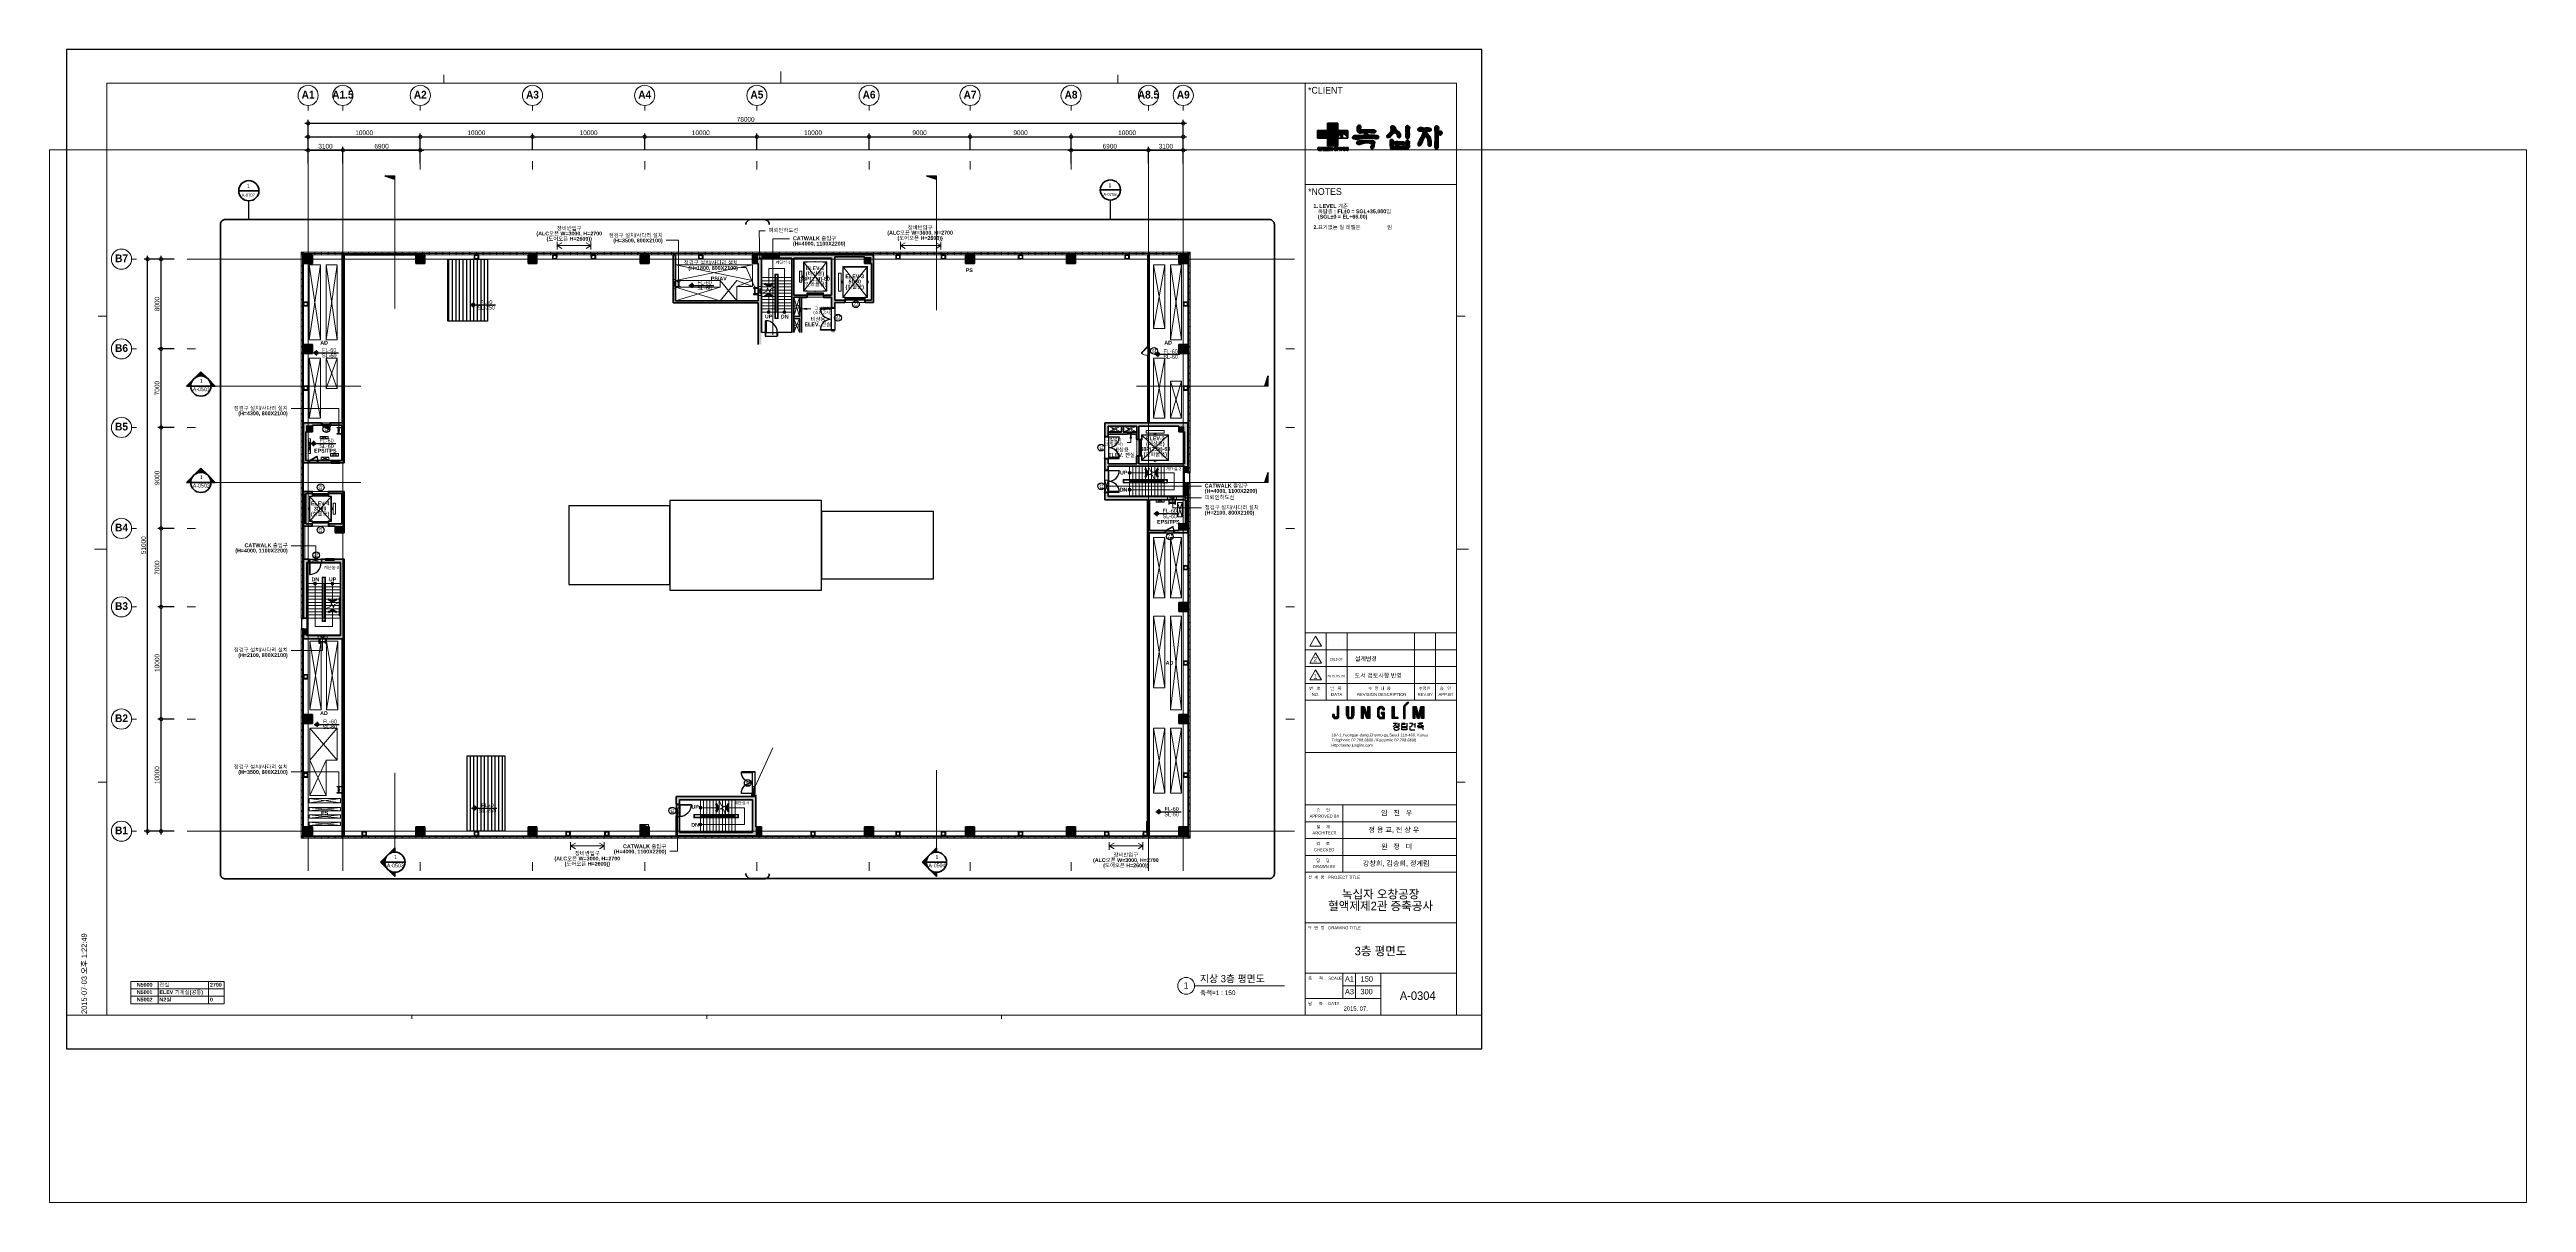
# Paper-space layout 'Layout1' of a CAD drawing. Header units: millimetres. Extents: x -9 to 1462, y -92 to 593.
# The model-space entities are those that its viewports show. They can reach past a viewport. Long polylines and large blocks are cut down to what shows.
import ezdxf

# ---------------------------------------------------------------- set-up
doc = ezdxf.new("R2010")
doc.units = ezdxf.units.MM
for name, pattern in [('_1점쇄선_1_100_', [9.6, 3.2, -3.2, 0, -3.2]), ('_상부마감선_1_200_', [2.5, 1.5, -1]), ('Center', [29.999999, 12, -6, 6, -6]), ('Dash Dot 3_16_', [7.9375, 4.7625, -1.5875, 0, -1.5875]), ('Grid Line', [22.225, 12.7, -3.175, 3.175, -3.175]), ('Hidden 1_5', [2.2, 1.5, -0.7]), ('IMPORT-HID _4_', [2.3, 1.5, -0.8]), ('Overhead', [3.96875, 2.38125, -1.5875])]:
    doc.linetypes.add(name, pattern=pattern)
for name, color, linetype, lineweight in [('00. 점검사다리', 2, 'Continuous', 13), ('05. 방화석고', 2, 'Continuous', 13), ('A-ANNO-CALL', 2, 'Continuous', 9), ('A-ANNO-DIMS', 7, 'Continuous', 9), ('A-ANNO-NPLT', 3, 'Continuous', 9), ('A-ANNO-SYMB', 7, 'Continuous', 25), ('A-ANNO-TEXT', 130, 'Continuous', 9), ('A-ANNO-TTLB', 3, 'Continuous', 9), ('A-COLS', 2, 'Continuous', 50), ('A-COLS-HACH', 252, 'Continuous', 15), ('A-DETL', 3, 'Continuous', 9), ('A-DETL-P6', 6, 'Continuous', 9), ('A-DETL-PATT', 9, 'Continuous', 13), ('A-EQPM-FIXD', 4, 'Continuous', 15), ('A-FLOR', 2, 'Continuous', 13), ('A-FLOR-STRS', 4, 'Continuous', 15), ('A-GLAZ', 4, 'Continuous', 18), ('A-GLAZ-FRAM', 4, 'Continuous', 25), ('A-GLAZ-MBND', 4, 'Continuous', 15), ('A-GRID', 1, 'Continuous', 9), ('A-GRID-IDEN', 3, 'Continuous', 9), ('A-PLAN-OPEN', 9, '_1점쇄선_1_100_', 9), ('A-WALL', 2, 'Continuous', 60), ('A-WALL-FINI', 6, 'Continuous', 60), ('A-WALL-HACH', 252, 'Continuous', 60), ('A-WALL-MBND', 6, 'Continuous', 15), ('G-ANNO-TTLB', 2, 'Continuous', 9), ('HID', 130, 'IMPORT-HID _4_', 9), ('Imports in Families', 130, 'Continuous', 9), ('Invisible Line', 7, 'Continuous', 9), ('오프닝', 170, 'Continuous', 15), ('하부리턴 3F_dwg', 8, 'Continuous', 9)]:
    doc.layers.add(name, color=color, linetype=linetype, lineweight=lineweight)
for name, color, linetype in [('02. 미장', 3, 'Continuous'), ('03. 태정도어', 3, 'Continuous'), ('G-ANNO-NPLT', 3, 'Continuous'), ('LEVEL', 8, 'Continuous')]:
    doc.layers.add(name, color=color, linetype=linetype)
doc.styles.add('Arial_B', font='arialbd.ttf', dxfattribs={"height": 2.130988})
doc.styles.add('돋움_10', font='Dotum.ttf', dxfattribs={"height": 339.452874})
doc.styles.add('돋움_11', font='Dotum.ttf', dxfattribs={"height": 1.788328})
doc.styles.add('돋움_12', font='Dotum.ttf', dxfattribs={"height": 3.190444})
doc.styles.add('돋움_13', font='Dotum.ttf', dxfattribs={"height": 5.037543})
doc.styles.add('돋움_14', font='Dotum.ttf', dxfattribs={"height": 3.022526})
doc.styles.add('돋움_15', font='Dotum.ttf', dxfattribs={"height": 2.493584})
doc.styles.add('돋움_16', font='Dotum.ttf', dxfattribs={"height": 3.988055})
doc.styles.add('돋움_17', font='Dotum.ttf', dxfattribs={"height": 2.770648})
doc.styles.add('돋움_18', font='Dotum.ttf', dxfattribs={"height": 1.511263})
doc.styles.add('돋움_19', font='Dotum.ttf', dxfattribs={"height": 2.518771})
doc.styles.add('돋움_20', font='Dotum.ttf', dxfattribs={"height": 4.281911})
doc.styles.add('돋움_21', font='Dotum.ttf', dxfattribs={"height": 3.778157})
doc.styles.add('돋움_4', font='Dotum.ttf', dxfattribs={"height": 415.59727})
doc.styles.add('돋움_5', font='Dotum.ttf', dxfattribs={"height": 352.627986})
doc.styles.add('돋움_7', font='Dotum.ttf', dxfattribs={"height": 302.25256})
doc.styles.add('돋움_8', font='Dotum.ttf', dxfattribs={"height": 264.47099})
doc.styles.add('돋움_B', font='', dxfattribs={"height": 685.59727})
doc.styles.add('돋움_B_1', font='', dxfattribs={"height": 342.798635})
doc.styles.add('돋움_B_2', font='', dxfattribs={"height": 2.285324})
doc.styles.get('돋움_B').set_extended_font_data('Dotum', bold=True)
doc.styles.get('돋움_B_1').set_extended_font_data('Dotum', bold=True)
doc.styles.get('돋움_B_2').set_extended_font_data('Dotum', bold=True)
doc.dimstyles.new('GC_330mm_1단', dxfattribs={"dimscale": 304.8, "dimtxt": 495, "dimasz": 1.968504, "dimexe": 0.984252, "dimexo": 0.0625, "dimgap": 0.492126, "dimtad": 1, "dimdec": 0, "dimzin": 0, "dimdsep": 46, "dimtxsty": '돋움_4', "dimblk1": 'DOTSMALL', "dimblk2": 'DOTSMALL', "dimsah": 1, "dimcen": 0.09, "dimdle": 0.984252, "dimazin": 0, "dimtfac": 1, "dimtdec": 4, "dimtix": 1, "dimtmove": 0, "dimatfit": 3, "dimfxl": 3.937008, "dimfxlon": 1, "dimtvp": 1, "dimtolj": 1, "dimtzin": 0, "dimlwd": 25, "dimlwe": 25, "dimarcsym": 2})
doc.dimstyles.new('GC_330mm_2단', dxfattribs={"dimscale": 304.8, "dimtxt": 495, "dimasz": 1.968504, "dimexe": 0.984252, "dimexo": 0.0625, "dimgap": 0.492126, "dimtad": 1, "dimdec": 0, "dimzin": 0, "dimdsep": 46, "dimtxsty": '돋움_4', "dimblk1": 'DOTSMALL', "dimblk2": 'DOTSMALL', "dimsah": 1, "dimcen": 0.09, "dimdle": 0.984252, "dimazin": 0, "dimtfac": 1, "dimtdec": 4, "dimtix": 1, "dimtmove": 0, "dimatfit": 3, "dimfxl": 7.874016, "dimfxlon": 1, "dimtvp": 1, "dimtolj": 1, "dimtzin": 0, "dimlwd": 25, "dimlwe": 25, "dimarcsym": 2})
pattern_1 = [(45, (-11858.95, -1e-09), (-377.1708, 377.1708), []), (45, (-11858.95, 571.5), (-377.1708, 377.1708), [])]

# ---------------------------------------------------------------- blocks, each defined once
blk = doc.blocks.new('___NFF관 - 정림_dwg-10115240-옥탑 평면도')
at = {"lineweight": 25}
h = blk.add_hatch(dxfattribs=at)
h.set_pattern_fill('FP_11', color=256, style=0, pattern_type=2)
h.set_pattern_definition([(0, (-16360.41, -89250.027), (18.336, 36.671), [0, -36.671])])
h.paths.add_polyline_path([(159334, 34626), (159541, 34626), (159107, 34196), (158895, 34196)], flags=0)
at = {"layer": 'Imports in Families'}
h = blk.add_hatch(color=256, dxfattribs=at)
edge = h.paths.add_edge_path(flags=0)
edge.add_arc((150780, 33016), 307, 180.43079, 269.56921, ccw=False)
edge.add_line((150472, 33014), (150472, 33189))
edge.add_line((150472, 33189), (150685, 33189))
edge.add_line((150685, 33189), (150685, 33020))
edge.add_arc((150844, 33020), 159, 180.00202, 359.31985)
edge.add_line((151004, 33018), (151004, 34146))
edge.add_line((151004, 34146), (151221, 34146))
edge.add_line((151221, 34146), (151221, 33014))
edge.add_arc((150935, 32994), 286, -93.88791, 3.88791, ccw=False)
edge.add_line((150916, 32709), (150777, 32709))
h = blk.add_hatch(color=256, dxfattribs=at)
edge = h.paths.add_edge_path(flags=0)
edge.add_arc((152486, 33064), 355, 179.86227, 270.13459, ccw=False)
edge.add_line((152131, 33064), (152131, 34146))
edge.add_line((152131, 34146), (152344, 34146))
edge.add_line((152344, 34146), (152344, 33078))
edge.add_arc((152561, 33078), 217, 179.94813, 360.05187)
edge.add_line((152778, 33078), (152778, 34146))
edge.add_line((152778, 34146), (152995, 34146))
edge.add_line((152995, 34146), (152995, 33064))
edge.add_arc((152640, 33064), 355, -90.876, 0.13591, ccw=False)
edge.add_line((152635, 32709), (152487, 32709))
edge.add_line((152487, 32709), (152487, 32709))
for points in [[(153891, 32709), (153891, 34146), (154224, 34146), (154672, 32963), (154672, 34146), (154885, 34146), (154885, 32709), (154556, 32709), (154108, 33891), (154108, 32709)], [(157781, 32880), (158225, 32880), (158225, 32709), (157569, 32709), (157569, 34146), (157781, 34146)], [(158895, 34146), (159107, 34146), (159107, 32709), (158895, 32709)], [(161306, 32709), (161085, 32709), (161085, 33924), (160793, 32709), (160558, 32709), (160258, 33924), (160258, 32709), (160045, 32709), (160045, 34146), (160401, 34146), (160673, 33028), (160946, 34146), (161306, 34146)]]:
    blk.add_hatch(color=256, dxfattribs=at).paths.add_polyline_path(points, flags=0)
h = blk.add_hatch(color=256, dxfattribs=at)
edge = h.paths.add_edge_path(flags=0)
edge.add_arc((156197, 33111), 402, 180.7026, 269.96009, ccw=False)
edge.add_line((155795, 33106), (155795, 33748))
edge.add_arc((156197, 33743), 402, 90.03839, 179.29803, ccw=False)
edge.add_line((156197, 34146), (156271, 34146))
edge.add_arc((156251, 33743), 403, 0.74757, 87.21968, ccw=False)
edge.add_line((156654, 33748), (156441, 33748))
edge.add_line((156441, 33748), (156441, 33776))
edge.add_arc((156227, 33774), 215, 0.61606, 179.38394)
edge.add_line((156012, 33776), (156012, 33078))
edge.add_arc((156210, 33060), 199, 174.74848, 274.0194)
edge.add_arc((154360, 52949), 20174, 275.30194, 275.84246)
edge.add_line((156414, 32880), (156414, 33268))
edge.add_line((156414, 33268), (156238, 33268))
edge.add_line((156238, 33268), (156238, 33420))
edge.add_line((156238, 33420), (156654, 33420))
edge.add_line((156654, 33420), (156654, 32741))
edge.add_arc((156362, 33980), 1273, 267.12929, 283.25957, ccw=False)
edge.add_line((156298, 32709), (156197, 32709))
at = {"lineweight": 25}
for p, q in [((150777, 32709), (150916, 32709)), ((152635, 32709), (152487, 32709)), ((155795, 33748), (155795, 33106)), ((156012, 33078), (156012, 33776)), ((156271, 34146), (156197, 34146)), ((156197, 32709), (156298, 32709)), ((157684, 32153), (158174, 32153)), ((157929, 32153), (157929, 32056)), ((158174, 31996), (158354, 31996)), ((158354, 32153), (158354, 31746)), ((159292, 32153), (159292, 31746)), ((159620, 32153), (159994, 32153)), ((160068, 31996), (160239, 31996)), ((160239, 32153), (160239, 31649)), ((160516, 31797), (161306, 31797)), ((160891, 31797), (160891, 31649))]:
    blk.add_line(p, q, dxfattribs=at)
at = {"lineweight": 25, "flags": 128}
for points in [[(150685, 33020), (150685, 33189), (150472, 33189), (150472, 33014)], [(151221, 33014), (151221, 34146), (151004, 34146), (151004, 33018)], [(152131, 33064), (152131, 34146), (152344, 34146), (152344, 33078)], [(152778, 33078), (152778, 34146), (152995, 34146), (152995, 33064)], [(156654, 32741), (156654, 33420), (156238, 33420), (156238, 33268), (156414, 33268), (156414, 32880)], [(156441, 33776), (156441, 33748), (156654, 33748)], [(158673, 32153), (159047, 32153), (159047, 31996), (158673, 31996), (158673, 31769), (159195, 31769), (159292, 31797)], [(159666, 31621), (159666, 31363), (160262, 31363)], [(160590, 31649), (161186, 31649), (161186, 31363)], [(160613, 32153), (161186, 32153), (160891, 32153)], [(160891, 32236), (160891, 32153), (160891, 32120)]]:
    blk.add_lwpolyline(points, dxfattribs=at)
for points in [[(153891, 32709), (153891, 34146), (154224, 34146), (154672, 32963), (154672, 34146), (154885, 34146), (154885, 32709), (154556, 32709), (154108, 33891), (154108, 32709)], [(157781, 32880), (158225, 32880), (158225, 32709), (157569, 32709), (157569, 34146), (157781, 34146)], [(159334, 34626), (158895, 34196), (159107, 34196), (159541, 34626)], [(158895, 34146), (158895, 32709), (159107, 32709), (159107, 34146)], [(161306, 32709), (161085, 32709), (161085, 33924), (160793, 32709), (160558, 32709), (160258, 33924), (160258, 32709), (160045, 32709), (160045, 34146), (160401, 34146), (160673, 33028), (160946, 34146), (161306, 34146)], [(158243, 31631), (158188, 31649), (158132, 31654), (158068, 31654), (158008, 31654), (157948, 31654), (157892, 31635), (157841, 31621), (157804, 31594), (157777, 31566), (157758, 31538), (157749, 31506), (157758, 31474), (157777, 31446), (157800, 31423), (157837, 31395), (157888, 31377), (157938, 31358), (158003, 31354), (158058, 31344), (158119, 31344), (158179, 31358), (158234, 31372), (158285, 31390), (158322, 31409), (158354, 31437), (158373, 31464), (158377, 31497), (158373, 31529), (158359, 31557), (158326, 31585), (158289, 31608)], [(158719, 31649), (159292, 31649), (159292, 31363), (158719, 31363)]]:
    blk.add_lwpolyline(points, close=True, dxfattribs=at)
at = {"lineweight": 25}
for centre, radius, start, end in [((150780, 33016), 307, 180.43079, 269.56921), ((150844, 33020), 159, 180.00202, 359.31985), ((150935, 32994), 286, 266.11209, 3.88791), ((152486, 33064), 355, 179.86227, 270.13459), ((152561, 33078), 217, 179.94813, 0.05187), ((152640, 33064), 355, 269.124, 0.13591), ((156197, 33743), 402, 90.03839, 179.29803), ((156197, 33111), 402, 180.7026, 269.96009), ((156210, 33060), 199, 174.74848, 274.0194), ((156227, 33774), 215, 0.61606, 179.38394), ((154360, 52949), 20174, 275.30194, 275.84246), ((156251, 33743), 403, 0.74757, 87.21968), ((156362, 33980), 1273, 267.12929, 283.25957), ((157569, 32127), 367, 283.06576, 348.81496), ((158229, 32068), 300, 182.42727, 265.69435), ((159582, 32145), 412, 271.42862, 1.14501), ((160529, 32296), 402, 278.80618, 334.08222), ((161226, 32260), 364, 202.5844, 263.6779)]:
    blk.add_arc(centre, radius, start, end, dxfattribs=at)
at = {"lineweight": 25, "char_height": 339.45, "attachment_point": 1, "line_spacing_factor": 0.83097, "style": '돋움_10'}
for s, insert, width in [('Telephone 02.708.8600 / Facsimile 02.708.8608', (150349, 30329), 12917.1), ('187-1,Yeongun-dong,Chonro-gu,Seoul 110-460, Korea', (150336, 30936), 14967.28), ('Http://www.junglim.com', (150338, 29719), 6458.55)]:
    blk.add_mtext(s, dxfattribs=dict(at, insert=insert, width=width))
blk = doc.blocks.new('___NFF관 - 녹십자_dwg-10115238-옥탑 평면도')
at = {"lineweight": 25}
h = blk.add_hatch(color=256, dxfattribs=at)
h.paths.add_polyline_path([(149882, 109162), (149345, 109018), (149348, 109016), (149350, 109014), (149353, 109011), (149354, 109009), (149355, 109007), (149357, 109004), (149358, 109002), (149359, 108998), (149360, 108997), (149361, 108994), (149362, 108991), (149363, 108988), (149363, 108985), (149363, 108981), (149363, 108973), (149363, 108967), (149362, 108962)], flags=0)
h.paths.add_polyline_path([(149882, 109162), (149471, 109162), (149345, 109018)], flags=0)
h.paths.add_polyline_path([(149471, 109162), (149447, 109162), (149310, 109021), (149313, 109022), (149315, 109022), (149315, 109022), (149318, 109022), (149319, 109022), (149323, 109022), (149326, 109021), (149328, 109021), (149330, 109021), (149332, 109021), (149333, 109021), (149335, 109020), (149336, 109020), (149337, 109020), (149339, 109020), (149340, 109019), (149342, 109019), (149345, 109018)], flags=0)
h.paths.add_polyline_path([(149447, 109162), (149303, 109162), (149310, 109021)], flags=0)
h.paths.add_polyline_path([(149303, 109162), (149288, 109162), (149288, 109008), (149289, 109009), (149290, 109010), (149291, 109011), (149293, 109012), (149296, 109014), (149299, 109016), (149302, 109018), (149305, 109019), (149308, 109020), (149310, 109021)], flags=0)
h.paths.add_polyline_path([(149288, 109008), (149288, 109007), (149286, 109006), (149286, 109005), (149285, 109004), (149284, 109003), (149282, 109001), (149281, 108999), (149280, 108997), (149278, 108995), (149277, 108993), (149276, 108991), (149275, 108989), (149274, 108987), (149274, 108986), (149273, 108984), (149272, 108981), (149271, 108978), (149271, 108975), (149269, 108971), (149268, 108969), (149267, 108967), (149267, 108965), (149267, 108964), (149266, 108963), (149266, 108962), (149266, 108960), (149266, 108959), (149266, 108958), (148681, 109162), (149288, 109162)], flags=0)
h = blk.add_hatch(color=256, dxfattribs=at)
h.paths.add_polyline_path([(149332, 108816), (148681, 108848), (148681, 108755), (149209, 108755)], flags=0)
h.paths.add_polyline_path([(149299, 108838), (149297, 108840), (149295, 108841), (149294, 108842), (149291, 108843), (149289, 108845), (149286, 108847), (149283, 108850), (148681, 108850), (148681, 108848), (149332, 108816), (149328, 108818), (149324, 108820), (149320, 108821), (149318, 108823), (149315, 108824), (149313, 108826), (149312, 108827), (149310, 108829), (149309, 108830), (149307, 108832), (149303, 108835), (149301, 108836)], flags=0)
h.paths.add_polyline_path([(148681, 108886), (148681, 108850), (149283, 108850)], flags=0)
h.paths.add_polyline_path([(149272, 108877), (149271, 108881), (149270, 108886), (149270, 108889), (148681, 108889), (148681, 108886), (149283, 108850), (149281, 108852), (149281, 108853), (149280, 108855), (149278, 108859), (149276, 108863), (149275, 108866), (149274, 108869), (149273, 108873)], flags=0)
h.paths.add_polyline_path([(148681, 108951), (148681, 108889), (149270, 108889)], flags=0)
h.paths.add_polyline_path([(149267, 108920), (149267, 108928), (149267, 108937), (149267, 108950), (149267, 108952), (149267, 108955), (149266, 108958), (148681, 108958), (148681, 108951), (149270, 108889), (149269, 108894), (149268, 108897), (149268, 108899), (149268, 108904), (149267, 108912)], flags=0)
h.paths.add_polyline_path([(148681, 109162), (149266, 108958), (148681, 108958)], flags=0)
h = blk.add_hatch(color=256, dxfattribs=at)
h.paths.add_polyline_path([(149882, 109162), (149345, 109018), (149348, 109016), (149350, 109014), (149353, 109011), (149354, 109009), (149355, 109007), (149357, 109004), (149358, 109002), (149359, 108998), (149360, 108997), (149361, 108994), (149362, 108991), (149363, 108988), (149363, 108985), (149363, 108981), (149363, 108973), (149363, 108967), (149362, 108962)], flags=0)
h.paths.add_polyline_path([(149882, 109162), (149471, 109162), (149345, 109018)], flags=0)
h.paths.add_polyline_path([(149471, 109162), (149447, 109162), (149310, 109021), (149313, 109022), (149315, 109022), (149315, 109022), (149318, 109022), (149319, 109022), (149323, 109022), (149326, 109021), (149328, 109021), (149330, 109021), (149332, 109021), (149333, 109021), (149335, 109020), (149336, 109020), (149337, 109020), (149339, 109020), (149340, 109019), (149342, 109019), (149345, 109018)], flags=0)
h.paths.add_polyline_path([(149447, 109162), (149303, 109162), (149310, 109021)], flags=0)
h.paths.add_polyline_path([(149303, 109162), (149288, 109162), (149288, 109008), (149289, 109009), (149290, 109010), (149291, 109011), (149293, 109012), (149296, 109014), (149299, 109016), (149302, 109018), (149305, 109019), (149308, 109020), (149310, 109021)], flags=0)
h.paths.add_polyline_path([(149288, 109162), (149288, 109008), (149288, 109007), (149286, 109006), (149286, 109005), (149285, 109004), (149284, 109003), (149282, 109001), (149281, 108999), (149280, 108997), (149278, 108995), (149277, 108993), (149276, 108991), (149275, 108989), (149274, 108987), (149274, 108986), (149273, 108984), (149272, 108981), (149271, 108978), (149271, 108975), (149269, 108971), (149268, 108969), (149267, 108967), (149267, 108965), (149267, 108964), (149266, 108963), (149266, 108962), (149266, 108960), (149266, 108959), (149266, 108958), (148681, 109162)], flags=0)
h = blk.add_hatch(color=256, dxfattribs=at)
h.paths.add_polyline_path([(149332, 108816), (148681, 108848), (148681, 108755), (149209, 108755)], flags=0)
h.paths.add_polyline_path([(149299, 108838), (149297, 108840), (149295, 108841), (149294, 108842), (149291, 108843), (149289, 108845), (149286, 108847), (149283, 108850), (148681, 108850), (148681, 108848), (149332, 108816), (149328, 108818), (149324, 108820), (149320, 108821), (149318, 108823), (149315, 108824), (149313, 108826), (149312, 108827), (149310, 108829), (149309, 108830), (149307, 108832), (149303, 108835), (149301, 108836)], flags=0)
h.paths.add_polyline_path([(148681, 108886), (148681, 108850), (149283, 108850)], flags=0)
h.paths.add_polyline_path([(149271, 108881), (149270, 108886), (149270, 108889), (148681, 108889), (148681, 108886), (149283, 108850), (149281, 108852), (149281, 108853), (149280, 108855), (149278, 108859), (149276, 108863), (149275, 108866), (149274, 108869), (149273, 108873), (149272, 108877)], flags=0)
h.paths.add_polyline_path([(148681, 108951), (148681, 108889), (149270, 108889)], flags=0)
h.paths.add_polyline_path([(149267, 108920), (149267, 108928), (149267, 108937), (149267, 108950), (149267, 108952), (149267, 108955), (149266, 108958), (148681, 108958), (148681, 108951), (149270, 108889), (149269, 108894), (149268, 108897), (149268, 108899), (149268, 108904), (149267, 108912)], flags=0)
h.paths.add_polyline_path([(148681, 109162), (149266, 108958), (148681, 108958)], flags=0)
h = blk.add_hatch(color=256, dxfattribs=at)
h.paths.add_polyline_path([(149703, 108901), (150281, 108999), (149882, 109162)], flags=0)
h.paths.add_polyline_path([(149882, 109162), (149676, 108904), (149678, 108904), (149682, 108903), (149686, 108903), (149689, 108903), (149693, 108902), (149698, 108902), (149701, 108901), (149703, 108901)], flags=0)
h.paths.add_polyline_path([(149676, 108904), (149675, 108904), (149654, 108904), (149652, 108904), (149646, 108904), (149641, 108903), (149635, 108903), (149631, 108903), (149627, 108903), (149624, 108903), (149619, 108903), (149613, 108903), (149608, 108902), (149603, 108902), (149596, 108901), (149589, 108901), (149585, 108901), (149584, 108901), (149580, 108901), (149573, 108901), (149566, 108901), (149557, 108901), (149543, 108901), (149532, 108901), (149520, 108901), (149497, 108901), (149487, 108901), (149471, 108901), (149464, 108901), (149458, 108900), (149454, 108900), (149451, 108900), (149446, 108900), (149442, 108900), (149437, 108900), (149427, 108900), (149426, 108900), (149422, 108900), (149420, 108900), (149415, 108899), (149411, 108899), (149404, 108899), (149403, 108899), (149402, 108899), (149395, 108899), (149393, 108899), (149391, 108900), (149384, 108900), (149381, 108900), (149380, 108900), (149377, 108901), (149375, 108902), (149374, 108902), (149371, 108903), (149368, 108904), (149366, 108905), (149364, 108906), (149362, 108908), (149359, 108910), (149358, 108911), (149357, 108913), (149356, 108915), (149356, 108916), (149355, 108917), (149354, 108918), (149354, 108920), (149354, 108922), (149354, 108925), (149354, 108927), (149354, 108930), (149354, 108934), (149355, 108936), (149355, 108940), (149356, 108943), (149358, 108947), (149359, 108949), (149360, 108954), (149361, 108958), (149362, 108962), (149882, 109162)], flags=0)
h = blk.add_hatch(color=256, dxfattribs=at)
h.paths.add_polyline_path([(150281, 108999), (149882, 109162), (149703, 108901)], flags=0)
h.paths.add_polyline_path([(149882, 109162), (149676, 108904), (149678, 108904), (149682, 108903), (149686, 108903), (149689, 108903), (149693, 108902), (149698, 108902), (149701, 108901), (149703, 108901)], flags=0)
h.paths.add_polyline_path([(149882, 109162), (149676, 108904), (149675, 108904), (149654, 108904), (149652, 108904), (149646, 108904), (149641, 108903), (149635, 108903), (149631, 108903), (149627, 108903), (149624, 108903), (149619, 108903), (149613, 108903), (149608, 108902), (149603, 108902), (149596, 108901), (149589, 108901), (149585, 108901), (149584, 108901), (149580, 108901), (149573, 108901), (149566, 108901), (149557, 108901), (149543, 108901), (149532, 108901), (149520, 108901), (149497, 108901), (149487, 108901), (149471, 108901), (149464, 108901), (149458, 108900), (149454, 108900), (149451, 108900), (149446, 108900), (149442, 108900), (149437, 108900), (149427, 108900), (149426, 108900), (149422, 108900), (149420, 108900), (149415, 108899), (149411, 108899), (149404, 108899), (149403, 108899), (149402, 108899), (149395, 108899), (149393, 108899), (149391, 108900), (149384, 108900), (149381, 108900), (149380, 108900), (149377, 108901), (149375, 108902), (149374, 108902), (149371, 108903), (149368, 108904), (149366, 108905), (149364, 108906), (149362, 108908), (149359, 108910), (149358, 108911), (149357, 108913), (149356, 108915), (149356, 108916), (149355, 108917), (149354, 108918), (149354, 108920), (149354, 108922), (149354, 108925), (149354, 108927), (149354, 108930), (149354, 108934), (149355, 108936), (149355, 108940), (149356, 108943), (149358, 108947), (149359, 108949), (149360, 108954), (149361, 108958), (149362, 108962)], flags=0)
for points in [[(150281, 108899), (150280, 108896), (150279, 108894), (150279, 108892), (150278, 108890), (150278, 108887), (150277, 108884), (150276, 108881), (150276, 108879), (150275, 108875), (150274, 108873), (150273, 108871), (150271, 108866), (150270, 108863), (150268, 108860), (150267, 108858), (150267, 108856), (150266, 108855), (150265, 108853), (150265, 108852), (150264, 108850), (150263, 108848), (150262, 108847), (150262, 108846), (150261, 108844), (150260, 108842), (150258, 108840), (150257, 108838), (150255, 108837), (150253, 108835), (150251, 108834), (150248, 108832), (150245, 108831), (150244, 108830), (149752, 108851), (149752, 108855), (149752, 108858), (149751, 108860), (149751, 108866), (149751, 108870), (149751, 108873), (149750, 108874), (149748, 108877), (149745, 108879), (149744, 108881), (149740, 108883), (149734, 108886), (149729, 108888), (149725, 108891), (149721, 108893), (149717, 108895), (149711, 108897), (149706, 108899), (149703, 108901), (150281, 108999), (150278, 108996), (150276, 108995), (150274, 108991), (150272, 108988), (150271, 108985), (150271, 108980), (150271, 108977), (150270, 108972), (150270, 108967), (150269, 108965), (150271, 108960), (150272, 108956), (150274, 108952), (150276, 108948), (150278, 108945), (150279, 108943), (150280, 108940), (150280, 108936), (150280, 108930), (150280, 108926), (150280, 108921), (150281, 108919), (150281, 108915), (150281, 108911), (150281, 108907), (150281, 108903)], [(150281, 108899), (150280, 108896), (150279, 108894), (150279, 108892), (150278, 108890), (150278, 108887), (150277, 108884), (150276, 108881), (150276, 108879), (150275, 108875), (150274, 108873), (150273, 108871), (150271, 108866), (150270, 108863), (150268, 108860), (150267, 108858), (150267, 108856), (150266, 108855), (150265, 108853), (150265, 108852), (150264, 108850), (150263, 108848), (150262, 108847), (150262, 108846), (150261, 108844), (150260, 108842), (150258, 108840), (150257, 108838), (150255, 108837), (150253, 108835), (150251, 108834), (150248, 108832), (150245, 108831), (150244, 108830), (149752, 108851), (149752, 108855), (149752, 108858), (149751, 108860), (149751, 108866), (149751, 108870), (149751, 108873), (149750, 108874), (149748, 108877), (149745, 108879), (149744, 108881), (149740, 108883), (149734, 108886), (149729, 108888), (149725, 108891), (149721, 108893), (149717, 108895), (149711, 108897), (149706, 108899), (149703, 108901), (150281, 108999), (150278, 108996), (150276, 108995), (150274, 108991), (150272, 108988), (150271, 108985), (150271, 108980), (150271, 108977), (150270, 108972), (150270, 108967), (150269, 108965), (150271, 108960), (150272, 108956), (150274, 108952), (150276, 108948), (150278, 108945), (150279, 108943), (150280, 108940), (150280, 108936), (150280, 108930), (150280, 108926), (150280, 108921), (150281, 108919), (150281, 108915), (150281, 108911), (150281, 108907), (150281, 108903)], [(151082, 109162), (149882, 109162), (149882, 110063), (151082, 110063)], [(151082, 110063), (151082, 109162), (149882, 109162), (149882, 110063)], [(150699, 109017), (150315, 109013), (150313, 109013), (150312, 109013), (150311, 109013), (150310, 109012), (150309, 109011), (150307, 109010), (150305, 109009), (150303, 109008), (150296, 109006), (150292, 109004), (150290, 109004), (150285, 109001), (150281, 108999), (149882, 109162), (151082, 109162)], [(151082, 109162), (150699, 109017), (150315, 109013), (150313, 109013), (150312, 109013), (150311, 109013), (150310, 109012), (150309, 109011), (150307, 109010), (150305, 109009), (150303, 109008), (150299, 109007), (150296, 109006), (150292, 109004), (150290, 109004), (150285, 109001), (150281, 108999), (149882, 109162)], [(150662, 108925), (150662, 108920), (150663, 108917), (150663, 108914), (150663, 108910), (150663, 108906), (150663, 108903), (150664, 108899), (150664, 108896), (150664, 108892), (150664, 108889), (150665, 108886), (150665, 108880), (150665, 108876), (150666, 108873), (150666, 108869), (150666, 108865), (150666, 108860), (150666, 108855), (150666, 108852), (150667, 108849), (150667, 108845), (150667, 108840), (150667, 108836), (150667, 108831), (150667, 108829), (150666, 108827), (150666, 108825), (150666, 108822), (150666, 108818), (150666, 108816), (150666, 108814), (150666, 108809), (150666, 108807), (150665, 108805), (150486, 108854), (150486, 108855), (150485, 108856), (150482, 108858), (150481, 108858), (150479, 108859), (150477, 108860), (150472, 108862), (150472, 108862), (150471, 108862), (150469, 108863), (150468, 108864), (150467, 108865), (150466, 108865), (150463, 108867), (150461, 108868), (150460, 108869), (150458, 108871), (150457, 108872), (150455, 108873), (150454, 108874), (150453, 108875), (150451, 108877), (150449, 108878), (150449, 108879), (150445, 108881), (150444, 108882), (150441, 108884), (150437, 108887), (150433, 108889), (150431, 108890), (150428, 108892), (150427, 108893), (150425, 108895), (150424, 108896), (150423, 108897), (150421, 108899), (150420, 108901), (150418, 108903), (150418, 108904), (150417, 108906), (150415, 108908), (150414, 108911), (150412, 108913), (150411, 108916), (150409, 108919), (150408, 108921), (150407, 108924), (150406, 108927), (150406, 108929), (150404, 108932), (150403, 108934), (150402, 108936), (150401, 108938), (150399, 108941), (150397, 108942), (150396, 108944), (150395, 108946), (150394, 108948), (150394, 108949), (150394, 108951), (150393, 108955), (150392, 108957), (150392, 108959), (150391, 108963), (150391, 108965), (150390, 108967), (150388, 108970), (150385, 108974), (150384, 108975), (150381, 108977), (150380, 108978), (150378, 108980), (150377, 108981), (150376, 108982), (150375, 108983), (150374, 108984), (150373, 108985), (150372, 108986), (150371, 108988), (150370, 108989), (150368, 108991), (150366, 108994), (150363, 108995), (150361, 108997), (150358, 108999), (150355, 109000), (150352, 109001), (150350, 109002), (150346, 109004), (150342, 109005), (150340, 109006), (150337, 109007), (150335, 109008), (150332, 109009), (150329, 109010), (150326, 109011), (150323, 109011), (150320, 109011), (150317, 109012), (150315, 109013), (150699, 109017), (150698, 109017), (150696, 109016), (150694, 109016), (150692, 109015), (150691, 109014), (150689, 109014), (150685, 109012), (150683, 109011), (150681, 109010), (150680, 109010), (150677, 109008), (150677, 109008), (150676, 109007), (150673, 109005), (150671, 109003), (150669, 109000), (150666, 108997), (150664, 108993), (150662, 108989), (150661, 108988), (150661, 108986), (150661, 108985), (150660, 108982), (150660, 108980), (150660, 108978), (150660, 108975), (150660, 108971), (150660, 108967), (150659, 108965), (150659, 108963), (150659, 108961), (150659, 108958), (150659, 108955), (150660, 108951), (150661, 108945), (150661, 108941), (150661, 108936), (150662, 108931)], [(150662, 108925), (150662, 108920), (150663, 108917), (150663, 108914), (150663, 108910), (150663, 108906), (150663, 108903), (150664, 108899), (150664, 108896), (150664, 108892), (150664, 108889), (150665, 108886), (150665, 108880), (150665, 108876), (150666, 108873), (150666, 108869), (150666, 108865), (150666, 108860), (150666, 108855), (150666, 108852), (150667, 108849), (150667, 108845), (150667, 108840), (150667, 108836), (150667, 108831), (150667, 108829), (150666, 108827), (150666, 108825), (150666, 108822), (150666, 108818), (150666, 108816), (150666, 108814), (150666, 108809), (150666, 108807), (150665, 108805), (150486, 108854), (150486, 108855), (150485, 108856), (150482, 108858), (150481, 108858), (150479, 108859), (150477, 108860), (150472, 108862), (150472, 108862), (150471, 108862), (150469, 108863), (150468, 108864), (150467, 108865), (150466, 108865), (150463, 108867), (150461, 108868), (150460, 108869), (150458, 108871), (150457, 108872), (150455, 108873), (150454, 108874), (150453, 108875), (150451, 108877), (150449, 108878), (150449, 108879), (150445, 108881), (150444, 108882), (150441, 108884), (150437, 108887), (150433, 108889), (150431, 108890), (150428, 108892), (150427, 108893), (150425, 108895), (150424, 108896), (150423, 108897), (150421, 108899), (150420, 108901), (150418, 108903), (150418, 108904), (150417, 108906), (150415, 108908), (150414, 108911), (150412, 108913), (150411, 108916), (150409, 108919), (150408, 108921), (150407, 108924), (150406, 108927), (150406, 108929), (150404, 108932), (150403, 108934), (150402, 108936), (150401, 108938), (150399, 108941), (150397, 108942), (150396, 108944), (150395, 108946), (150394, 108948), (150394, 108949), (150394, 108951), (150393, 108955), (150392, 108957), (150392, 108959), (150391, 108963), (150391, 108965), (150390, 108967), (150388, 108970), (150385, 108974), (150384, 108975), (150381, 108977), (150380, 108978), (150378, 108980), (150377, 108981), (150376, 108982), (150375, 108983), (150374, 108984), (150373, 108985), (150372, 108986), (150371, 108988), (150370, 108989), (150368, 108991), (150366, 108994), (150363, 108995), (150361, 108997), (150358, 108999), (150355, 109000), (150352, 109001), (150350, 109002), (150346, 109004), (150342, 109005), (150340, 109006), (150337, 109007), (150335, 109008), (150332, 109009), (150329, 109010), (150326, 109011), (150323, 109011), (150320, 109011), (150317, 109012), (150315, 109013), (150699, 109017), (150698, 109017), (150696, 109016), (150694, 109016), (150692, 109015), (150691, 109014), (150689, 109014), (150685, 109012), (150683, 109011), (150681, 109010), (150680, 109010), (150677, 109008), (150677, 109008), (150676, 109007), (150673, 109005), (150671, 109003), (150669, 109000), (150666, 108997), (150664, 108993), (150662, 108989), (150661, 108988), (150661, 108986), (150661, 108985), (150660, 108982), (150660, 108980), (150660, 108978), (150660, 108975), (150660, 108971), (150660, 108967), (150659, 108965), (150659, 108963), (150659, 108961), (150659, 108958), (150659, 108955), (150660, 108951), (150661, 108945), (150661, 108941), (150661, 108936), (150662, 108931)], [(151598, 109162), (151582, 108974), (151476, 108932), (151473, 108933), (151472, 108934), (151472, 108935), (151468, 108936), (151464, 108938), (151461, 108940), (151458, 108942), (151455, 108943), (151452, 108944), (151449, 108946), (151445, 108946), (151441, 108947), (151437, 108948), (151432, 108949), (151428, 108950), (151427, 108950), (151426, 108951), (151425, 108951), (151422, 108951), (151418, 108952), (151414, 108953), (151409, 108955), (151407, 108956), (151405, 108956), (151404, 108956), (151401, 108956), (151399, 108956), (151395, 108955), (151392, 108955), (151388, 108955), (151383, 108955), (151378, 108955), (151373, 108955), (151368, 108955), (151365, 108955), (151362, 108955), (151359, 108955), (151358, 108954), (151356, 108954), (151353, 108954), (151351, 108954), (151343, 108953), (151336, 108952), (151336, 108952), (151332, 108951), (151329, 108951), (151324, 108951), (151316, 108951), (151309, 108950), (151303, 108950), (151294, 108950), (151291, 108951), (151290, 108951), (151285, 108951), (151281, 108952), (151276, 108952), (151271, 108953), (151268, 108953), (151268, 108954), (151267, 108954), (151266, 108954), (151263, 108955), (151263, 108955), (151261, 108955), (151259, 108956), (151257, 108956), (151255, 108956), (151252, 108957), (151248, 108959), (151245, 108960), (151244, 108961), (151243, 108961), (151240, 108963), (151238, 108964), (151233, 108965), (151227, 108966), (151222, 108968), (151216, 108968), (151210, 108968), (151205, 108968), (151200, 108968), (151198, 108968), (151194, 108967), (151082, 109162)], [(151582, 108974), (151476, 108932), (151473, 108933), (151472, 108934), (151472, 108935), (151468, 108936), (151464, 108938), (151461, 108940), (151458, 108942), (151455, 108943), (151452, 108944), (151449, 108946), (151445, 108946), (151441, 108947), (151437, 108948), (151432, 108949), (151428, 108950), (151427, 108950), (151426, 108951), (151425, 108951), (151422, 108951), (151418, 108952), (151414, 108953), (151409, 108955), (151407, 108956), (151405, 108956), (151404, 108956), (151401, 108956), (151399, 108956), (151395, 108955), (151392, 108955), (151388, 108955), (151383, 108955), (151378, 108955), (151373, 108955), (151368, 108955), (151365, 108955), (151362, 108955), (151359, 108955), (151358, 108954), (151356, 108954), (151353, 108954), (151351, 108954), (151343, 108953), (151336, 108952), (151336, 108952), (151332, 108951), (151329, 108951), (151324, 108951), (151316, 108951), (151309, 108950), (151303, 108950), (151294, 108950), (151291, 108951), (151290, 108951), (151285, 108951), (151281, 108952), (151276, 108952), (151271, 108953), (151268, 108953), (151268, 108954), (151267, 108954), (151266, 108954), (151263, 108955), (151263, 108955), (151261, 108955), (151259, 108956), (151257, 108956), (151255, 108956), (151252, 108957), (151248, 108959), (151245, 108960), (151244, 108961), (151243, 108961), (151240, 108963), (151238, 108964), (151233, 108965), (151227, 108966), (151222, 108968), (151216, 108968), (151210, 108968), (151205, 108968), (151200, 108968), (151198, 108968), (151194, 108967), (151082, 109162), (151598, 109162)], [(151578, 108916), (151579, 108908), (151579, 108900), (151579, 108897), (151580, 108895), (151580, 108888), (151580, 108883), (151581, 108878), (151581, 108870), (151582, 108860), (151582, 108852), (151583, 108846), (151583, 108837), (151584, 108831), (151584, 108823), (151585, 108815), (151484, 108897), (151484, 108900), (151484, 108903), (151483, 108907), (151483, 108912), (151483, 108917), (151482, 108921), (151480, 108926), (151478, 108929), (151476, 108932), (151582, 108974), (151580, 108970), (151579, 108966), (151578, 108964), (151578, 108962), (151578, 108957), (151578, 108953), (151578, 108948), (151578, 108941), (151578, 108936), (151578, 108931), (151578, 108926), (151578, 108922)], [(151578, 108916), (151579, 108908), (151579, 108900), (151579, 108897), (151580, 108895), (151580, 108888), (151580, 108883), (151581, 108878), (151581, 108870), (151582, 108860), (151582, 108852), (151583, 108846), (151583, 108837), (151584, 108831), (151584, 108823), (151585, 108815), (151484, 108897), (151484, 108900), (151484, 108903), (151483, 108907), (151483, 108912), (151483, 108917), (151482, 108921), (151480, 108926), (151478, 108929), (151476, 108932), (151582, 108974), (151580, 108970), (151579, 108966), (151578, 108964), (151578, 108962), (151578, 108957), (151578, 108953), (151578, 108948), (151578, 108941), (151578, 108936), (151578, 108931), (151578, 108926), (151578, 108922)], [(149459, 108786), (149458, 108783), (149457, 108780), (149456, 108778), (149454, 108775), (149451, 108771), (149449, 108769), (149448, 108769), (149442, 108766), (149442, 108766), (149433, 108762), (149425, 108758), (149415, 108757), (149409, 108757), (149405, 108756), (149404, 108756), (149402, 108755), (149400, 108755), (149398, 108755), (149393, 108755), (149390, 108755), (149388, 108755), (149385, 108754), (149382, 108754), (149379, 108754), (149376, 108754), (149372, 108754), (149367, 108753), (149361, 108753), (149357, 108753), (149354, 108753), (149351, 108753), (149346, 108753), (149341, 108753), (149336, 108753), (149334, 108753), (149332, 108753), (149329, 108753), (149327, 108752), (149324, 108752), (149320, 108752), (149318, 108752), (149313, 108752), (149311, 108752), (149308, 108752), (149305, 108752), (149303, 108752), (149301, 108752), (149291, 108752), (149290, 108752), (149286, 108751), (149284, 108751), (149282, 108751), (149279, 108751), (149273, 108751), (149270, 108751), (149268, 108751), (149266, 108752), (149262, 108752), (149258, 108752), (149254, 108753), (149252, 108753), (149249, 108753), (149246, 108754), (149244, 108754), (149244, 108754), (149242, 108754), (149241, 108754), (149239, 108754), (149237, 108755), (149236, 108755), (149235, 108755), (149234, 108755), (149231, 108755), (149230, 108755), (149230, 108755), (149228, 108756), (149228, 108756), (149226, 108756), (149225, 108756), (149223, 108756), (149222, 108756), (149221, 108756), (149220, 108756), (149219, 108756), (149217, 108756), (149214, 108755), (149213, 108755), (149211, 108755), (149209, 108755), (149332, 108816), (149335, 108815), (149337, 108815), (149339, 108815), (149340, 108815), (149346, 108816), (149350, 108816), (149354, 108816), (149357, 108816), (149361, 108818), (149364, 108819), (149370, 108819), (149375, 108820), (149379, 108821), (149384, 108821), (149391, 108823), (149397, 108824), (149402, 108825), (149405, 108826), (149408, 108826), (149417, 108826), (149424, 108827), (149429, 108828), (149441, 108829), (149447, 108829), (149452, 108829), (149455, 108828), (149458, 108827), (149460, 108825), (149462, 108823), (149463, 108821), (149464, 108818), (149465, 108815), (149465, 108809), (149465, 108806), (149465, 108805), (149465, 108803), (149464, 108800), (149463, 108797), (149461, 108794), (149460, 108788)], [(149459, 108786), (149458, 108783), (149457, 108780), (149456, 108778), (149454, 108775), (149451, 108771), (149449, 108769), (149448, 108769), (149442, 108766), (149442, 108766), (149433, 108762), (149425, 108758), (149415, 108757), (149409, 108757), (149405, 108756), (149404, 108756), (149402, 108755), (149400, 108755), (149398, 108755), (149393, 108755), (149390, 108755), (149388, 108755), (149385, 108754), (149382, 108754), (149379, 108754), (149376, 108754), (149372, 108754), (149367, 108753), (149361, 108753), (149357, 108753), (149354, 108753), (149351, 108753), (149346, 108753), (149341, 108753), (149336, 108753), (149334, 108753), (149332, 108753), (149329, 108753), (149327, 108752), (149324, 108752), (149320, 108752), (149318, 108752), (149313, 108752), (149311, 108752), (149308, 108752), (149305, 108752), (149303, 108752), (149301, 108752), (149291, 108752), (149290, 108752), (149286, 108751), (149284, 108751), (149282, 108751), (149279, 108751), (149273, 108751), (149270, 108751), (149268, 108751), (149266, 108752), (149262, 108752), (149258, 108752), (149254, 108753), (149252, 108753), (149249, 108753), (149246, 108754), (149244, 108754), (149244, 108754), (149242, 108754), (149241, 108754), (149239, 108754), (149237, 108755), (149236, 108755), (149235, 108755), (149234, 108755), (149231, 108755), (149230, 108755), (149230, 108755), (149228, 108756), (149228, 108756), (149226, 108756), (149225, 108756), (149223, 108756), (149222, 108756), (149221, 108756), (149220, 108756), (149219, 108756), (149217, 108756), (149214, 108755), (149213, 108755), (149211, 108755), (149209, 108755), (149332, 108816), (149335, 108815), (149337, 108815), (149339, 108815), (149340, 108815), (149346, 108816), (149350, 108816), (149354, 108816), (149357, 108816), (149361, 108818), (149364, 108819), (149370, 108819), (149375, 108820), (149379, 108821), (149384, 108821), (149391, 108823), (149397, 108824), (149402, 108825), (149405, 108826), (149408, 108826), (149417, 108826), (149424, 108827), (149429, 108828), (149441, 108829), (149447, 108829), (149452, 108829), (149455, 108828), (149458, 108827), (149460, 108825), (149462, 108823), (149463, 108821), (149464, 108818), (149465, 108815), (149465, 108809), (149465, 108806), (149465, 108805), (149465, 108803), (149464, 108800), (149463, 108797), (149461, 108794), (149460, 108788)], [(149644, 108523), (149644, 108514), (149643, 108506), (149640, 108498), (149637, 108492), (149631, 108487), (149626, 108484), (149623, 108481), (149618, 108476), (149615, 108471), (149613, 108467), (149612, 108464), (149583, 108559), (149588, 108556), (149594, 108554), (149601, 108552), (149605, 108551), (149613, 108550), (149619, 108548), (149624, 108547), (149630, 108546), (149635, 108543), (149640, 108539), (149643, 108534)], [(149644, 108523), (149644, 108514), (149643, 108506), (149640, 108498), (149637, 108492), (149631, 108487), (149626, 108484), (149623, 108481), (149618, 108476), (149615, 108471), (149613, 108467), (149612, 108464), (149583, 108559), (149588, 108556), (149594, 108554), (149601, 108552), (149605, 108551), (149613, 108550), (149619, 108548), (149624, 108547), (149630, 108546), (149635, 108543), (149640, 108539), (149643, 108534)], [(150171, 108716), (149882, 108262), (149709, 108456), (149712, 108465), (149714, 108480), (149718, 108491), (149719, 108505), (149719, 108520), (149719, 108532), (149722, 108542), (149725, 108553), (149729, 108565), (149731, 108576), (149731, 108579), (149750, 108671), (149755, 108671), (149762, 108671), (149768, 108671), (149772, 108671), (149785, 108674), (149789, 108674), (149796, 108676), (149803, 108678), (149808, 108680), (149812, 108682), (149817, 108688), (149819, 108693), (149822, 108698), (149824, 108702), (149828, 108707), (149829, 108708), (149831, 108711), (149833, 108712), (149834, 108714), (149834, 108715)], [(149882, 108262), (149709, 108456), (149712, 108465), (149714, 108480), (149718, 108491), (149719, 108505), (149719, 108520), (149719, 108532), (149722, 108542), (149725, 108553), (149729, 108565), (149731, 108576), (149731, 108579), (149750, 108671), (149755, 108671), (149762, 108671), (149768, 108671), (149772, 108671), (149785, 108674), (149789, 108674), (149796, 108676), (149803, 108678), (149808, 108680), (149812, 108682), (149817, 108688), (149819, 108693), (149822, 108698), (149824, 108702), (149828, 108707), (149829, 108708), (149831, 108711), (149833, 108712), (149834, 108714), (149834, 108715), (150171, 108716)], [(150177, 108764), (150176, 108763), (150176, 108763), (150175, 108761), (150173, 108759), (150172, 108758), (150171, 108756), (150170, 108753), (150169, 108751), (150169, 108749), (150168, 108748), (150167, 108746), (150167, 108744), (150166, 108742), (150165, 108740), (150165, 108737), (150165, 108736), (150165, 108734), (150165, 108732), (150166, 108730), (150166, 108728), (150167, 108726), (150167, 108724), (150168, 108721), (150169, 108719), (150170, 108717), (150171, 108716), (149834, 108715), (149832, 108716), (149829, 108718), (149827, 108721), (149824, 108724), (149822, 108726), (149821, 108728), (149819, 108730), (149817, 108733), (149816, 108736), (149814, 108739), (149813, 108741), (149812, 108743), (149811, 108744), (149808, 108746), (149806, 108746), (149803, 108748), (149801, 108749), (149797, 108750), (149792, 108751), (149792, 108751), (149789, 108752), (149786, 108752), (149784, 108753), (149782, 108753), (149779, 108753), (149775, 108754), (149772, 108755), (149768, 108756), (149752, 108851), (150244, 108830), (150243, 108829), (150242, 108828), (150240, 108825), (150238, 108823), (150235, 108820), (150233, 108818), (150230, 108815), (150227, 108813), (150224, 108811), (150222, 108810), (150222, 108809), (150220, 108807), (150218, 108806), (150217, 108805), (150216, 108803), (150215, 108802), (150213, 108800), (150212, 108799), (150210, 108798), (150208, 108796), (150205, 108793), (150203, 108792), (150201, 108790), (150199, 108789), (150199, 108788), (150197, 108787), (150196, 108786), (150194, 108785), (150193, 108783), (150190, 108780), (150189, 108778), (150188, 108776), (150186, 108775), (150185, 108772), (150183, 108770), (150181, 108768)], [(150181, 108768), (150177, 108764), (150176, 108763), (150176, 108763), (150175, 108761), (150173, 108759), (150172, 108758), (150171, 108756), (150170, 108753), (150169, 108751), (150169, 108749), (150168, 108748), (150167, 108746), (150167, 108744), (150166, 108742), (150165, 108740), (150165, 108737), (150165, 108736), (150165, 108734), (150165, 108732), (150166, 108730), (150166, 108728), (150167, 108726), (150167, 108724), (150168, 108721), (150169, 108719), (150170, 108717), (150171, 108716), (149834, 108715), (149832, 108716), (149829, 108718), (149827, 108721), (149824, 108724), (149822, 108726), (149821, 108728), (149819, 108730), (149817, 108733), (149816, 108736), (149814, 108739), (149813, 108741), (149812, 108743), (149811, 108744), (149808, 108746), (149806, 108746), (149803, 108748), (149801, 108749), (149797, 108750), (149792, 108751), (149792, 108751), (149789, 108752), (149786, 108752), (149784, 108753), (149782, 108753), (149779, 108753), (149775, 108754), (149772, 108755), (149768, 108756), (149752, 108851), (150244, 108830), (150243, 108829), (150242, 108828), (150240, 108825), (150238, 108823), (150235, 108820), (150233, 108818), (150230, 108815), (150227, 108813), (150224, 108811), (150222, 108810), (150222, 108809), (150220, 108807), (150218, 108806), (150217, 108805), (150216, 108803), (150215, 108802), (150213, 108800), (150212, 108799), (150210, 108798), (150208, 108796), (150205, 108793), (150203, 108792), (150201, 108790), (150199, 108789), (150199, 108788), (150197, 108787), (150196, 108786), (150194, 108785), (150193, 108783), (150190, 108780), (150189, 108778), (150188, 108776), (150186, 108775), (150185, 108772), (150183, 108770)], [(150289, 108406), (150224, 108262), (149882, 108262), (150171, 108716), (150172, 108715), (150174, 108714), (150175, 108714), (150176, 108712), (150178, 108712), (150179, 108712), (150179, 108712), (150180, 108711), (150181, 108711), (150182, 108711), (150185, 108710), (150188, 108710), (150190, 108709), (150191, 108709), (150192, 108709), (150194, 108708), (150195, 108708), (150197, 108708), (150198, 108708), (150200, 108707), (150201, 108707), (150204, 108707), (150207, 108708), (150208, 108708), (150210, 108708), (150211, 108708), (150213, 108708), (150215, 108708), (150217, 108708), (150219, 108709), (150222, 108709), (150224, 108710), (150226, 108710), (150228, 108711), (150231, 108712), (150234, 108713), (150237, 108714), (150240, 108715), (150241, 108716), (150265, 108648), (150264, 108647), (150263, 108645), (150262, 108641), (150261, 108639), (150259, 108633), (150258, 108632), (150257, 108628), (150256, 108625), (150255, 108622), (150254, 108619), (150254, 108612), (150254, 108607), (150254, 108603), (150254, 108600), (150255, 108596), (150255, 108592), (150256, 108588), (150257, 108582), (150257, 108578), (150258, 108574), (150258, 108570), (150258, 108566), (150259, 108561), (150259, 108556), (150259, 108551), (150259, 108545), (150259, 108540), (150259, 108533), (150259, 108529), (150259, 108523), (150259, 108519), (150259, 108514), (150260, 108510), (150260, 108506), (150260, 108504), (150259, 108501), (150259, 108499), (150259, 108494), (150259, 108491), (150258, 108487), (150259, 108485), (150260, 108481), (150261, 108478), (150262, 108475), (150262, 108472), (150263, 108468), (150264, 108463), (150265, 108458), (150266, 108454), (150267, 108445), (150267, 108443), (150268, 108439), (150269, 108434), (150270, 108430), (150271, 108424), (150272, 108420), (150274, 108415), (150276, 108413), (150278, 108411), (150281, 108409), (150284, 108407)], [(150289, 108406), (150224, 108262), (149882, 108262), (150171, 108716), (150172, 108715), (150174, 108714), (150175, 108714), (150176, 108712), (150178, 108712), (150179, 108712), (150179, 108712), (150180, 108711), (150181, 108711), (150182, 108711), (150185, 108710), (150188, 108710), (150190, 108709), (150191, 108709), (150192, 108709), (150194, 108708), (150195, 108708), (150197, 108708), (150198, 108708), (150200, 108707), (150201, 108707), (150204, 108707), (150207, 108708), (150208, 108708), (150210, 108708), (150211, 108708), (150213, 108708), (150215, 108708), (150217, 108708), (150219, 108709), (150222, 108709), (150224, 108710), (150226, 108710), (150228, 108711), (150231, 108712), (150234, 108713), (150237, 108714), (150240, 108715), (150241, 108716), (150265, 108648), (150264, 108647), (150263, 108645), (150262, 108641), (150261, 108639), (150259, 108633), (150258, 108632), (150257, 108628), (150256, 108625), (150255, 108622), (150254, 108619), (150254, 108612), (150254, 108607), (150254, 108603), (150254, 108600), (150255, 108596), (150255, 108592), (150256, 108588), (150257, 108582), (150257, 108578), (150258, 108574), (150258, 108570), (150258, 108566), (150259, 108561), (150259, 108556), (150259, 108551), (150259, 108545), (150259, 108540), (150259, 108533), (150259, 108529), (150259, 108523), (150259, 108519), (150259, 108514), (150260, 108510), (150260, 108506), (150260, 108504), (150259, 108501), (150259, 108499), (150259, 108494), (150259, 108491), (150258, 108487), (150259, 108485), (150260, 108481), (150261, 108478), (150262, 108475), (150262, 108472), (150263, 108468), (150264, 108463), (150265, 108458), (150266, 108454), (150267, 108445), (150267, 108443), (150268, 108439), (150269, 108434), (150270, 108430), (150271, 108424), (150272, 108420), (150274, 108415), (150276, 108413), (150278, 108411), (150281, 108409), (150284, 108407)], [(151082, 107361), (149882, 107361), (149882, 108262), (151082, 108262)], [(151082, 108262), (151082, 107361), (149882, 107361), (149882, 108262)], [(151082, 108262), (150224, 108262), (150289, 108405), (150293, 108405), (150297, 108404), (150303, 108404), (150309, 108403), (150312, 108403), (150317, 108403), (150322, 108405), (150328, 108406), (150334, 108407), (150336, 108408), (150339, 108407), (150344, 108406), (150349, 108405), (150355, 108403), (150359, 108402), (150365, 108400), (150370, 108399), (150376, 108397), (150380, 108396), (150383, 108396), (150390, 108396), (150394, 108397), (150400, 108397), (150406, 108398), (150409, 108399), (150415, 108400), (150421, 108401), (150427, 108403), (150434, 108404), (150443, 108405), (150450, 108406), (150459, 108406), (150465, 108407), (150472, 108407), (150478, 108408), (150485, 108408), (150491, 108409), (150500, 108410), (150506, 108410), (150512, 108410), (150518, 108410), (150524, 108410), (150529, 108410), (150536, 108410), (150541, 108410), (150546, 108409), (150549, 108409), (150555, 108409), (150561, 108409), (150566, 108409), (150572, 108408), (150576, 108408), (150583, 108408), (150587, 108408), (150592, 108408), (150597, 108408), (150602, 108408), (150607, 108408), (150613, 108408), (150619, 108408), (150623, 108408), (150628, 108408), (150631, 108409), (150634, 108409), (150638, 108410), (150641, 108411), (150645, 108412), (150649, 108414), (150653, 108415), (150656, 108415), (150659, 108415), (150663, 108415), (150667, 108414), (150672, 108414), (150676, 108413), (150679, 108412), (150682, 108411), (150685, 108410), (150689, 108409), (150692, 108408), (150696, 108407), (150698, 108406), (150700, 108406), (150703, 108406), (150707, 108407), (150711, 108408), (150715, 108409), (150718, 108410), (150721, 108412)], [(150721, 108412), (151082, 108262), (150224, 108262), (150289, 108405), (150293, 108405), (150297, 108404), (150303, 108404), (150309, 108403), (150312, 108403), (150317, 108403), (150322, 108405), (150328, 108406), (150334, 108407), (150336, 108408), (150339, 108407), (150344, 108406), (150349, 108405), (150355, 108403), (150359, 108402), (150365, 108400), (150370, 108399), (150376, 108397), (150380, 108396), (150383, 108396), (150390, 108396), (150394, 108397), (150400, 108397), (150406, 108398), (150409, 108399), (150415, 108400), (150421, 108401), (150427, 108403), (150434, 108404), (150443, 108405), (150450, 108406), (150459, 108406), (150465, 108407), (150472, 108407), (150478, 108408), (150485, 108408), (150491, 108409), (150500, 108410), (150506, 108410), (150512, 108410), (150518, 108410), (150524, 108410), (150529, 108410), (150536, 108410), (150541, 108410), (150546, 108409), (150549, 108409), (150555, 108409), (150561, 108409), (150566, 108409), (150572, 108408), (150576, 108408), (150583, 108408), (150587, 108408), (150592, 108408), (150597, 108408), (150602, 108408), (150607, 108408), (150613, 108408), (150619, 108408), (150623, 108408), (150628, 108408), (150631, 108409), (150634, 108409), (150638, 108410), (150641, 108411), (150645, 108412), (150649, 108414), (150653, 108415), (150656, 108415), (150659, 108415), (150663, 108415), (150667, 108414), (150672, 108414), (150676, 108413), (150679, 108412), (150682, 108411), (150685, 108410), (150689, 108409), (150692, 108408), (150696, 108407), (150698, 108406), (150700, 108406), (150703, 108406), (150707, 108407), (150711, 108408), (150715, 108409), (150718, 108410)], [(151154, 108494), (151247, 108262), (151082, 108262), (150721, 108412), (150723, 108415), (150725, 108420), (150728, 108424), (150729, 108427), (150731, 108431), (150733, 108435), (150737, 108439), (150740, 108442), (150743, 108444), (150747, 108448), (150749, 108452), (150751, 108456), (150753, 108460), (150754, 108463), (150755, 108467), (150755, 108471), (150755, 108476), (150756, 108481), (150756, 108485), (150756, 108489), (150755, 108493), (150755, 108498), (150754, 108503), (150753, 108510), (150753, 108516), (150752, 108519), (150752, 108526), (150751, 108532), (150752, 108539), (150752, 108544), (150753, 108551), (150753, 108557), (150755, 108563), (150756, 108570), (150758, 108577), (150758, 108585), (150758, 108590), (150758, 108596), (150758, 108600), (150755, 108605), (150752, 108609), (150750, 108612), (150747, 108615), (150744, 108617), (150741, 108619), (150739, 108619), (150737, 108621), (150733, 108624), (150730, 108627), (150726, 108631), (150721, 108635), (150715, 108636), (150710, 108637), (150705, 108637), (150700, 108638), (150700, 108673), (150703, 108674), (150706, 108674), (150708, 108674), (150714, 108674), (150718, 108674), (150722, 108674), (150724, 108678), (150726, 108681), (150728, 108683), (150730, 108686), (150733, 108688), (150734, 108691), (150736, 108693), (150736, 108695), (150737, 108697), (150738, 108700), (150739, 108702), (150739, 108704), (150740, 108705), (150741, 108708), (150742, 108708), (150743, 108710), (150744, 108711), (150745, 108713), (150747, 108715), (150748, 108716), (150749, 108720), (150750, 108726), (150751, 108735), (150751, 108735), (151212, 108701), (151211, 108698), (151211, 108696), (151210, 108693), (151209, 108689), (151207, 108686), (151206, 108684), (151204, 108681), (151203, 108679), (151200, 108676), (151200, 108675), (151199, 108674), (151198, 108674), (151196, 108672), (151193, 108670), (151191, 108668), (151190, 108667), (151188, 108664), (151187, 108661), (151186, 108658), (151185, 108656), (151185, 108653), (151183, 108650), (151183, 108647), (151182, 108646), (151181, 108643), (151180, 108639), (151179, 108636), (151178, 108632), (151177, 108629), (151176, 108627), (151174, 108624), (151173, 108622), (151173, 108619), (151172, 108617), (151172, 108615), (151171, 108612), (151170, 108609), (151169, 108604), (151167, 108601), (151167, 108600), (151166, 108598), (151165, 108594), (151163, 108591), (151161, 108588), (151159, 108585), (151156, 108583), (151154, 108581), (151153, 108579), (151152, 108578), (151151, 108575), (151150, 108574), (151149, 108570), (151147, 108566), (151146, 108562), (151145, 108559), (151144, 108555), (151143, 108553), (151143, 108548), (151142, 108546), (151142, 108543), (151142, 108539), (151141, 108535), (151141, 108533), (151141, 108528), (151141, 108524), (151142, 108519), (151142, 108516), (151143, 108512), (151144, 108508), (151145, 108505), (151146, 108502), (151149, 108498), (151151, 108496)], [(151154, 108494), (151247, 108262), (151082, 108262), (150721, 108412), (150723, 108415), (150725, 108420), (150728, 108424), (150729, 108427), (150731, 108431), (150733, 108435), (150737, 108439), (150740, 108442), (150743, 108444), (150747, 108448), (150749, 108452), (150751, 108456), (150753, 108460), (150754, 108463), (150755, 108467), (150755, 108471), (150755, 108476), (150756, 108481), (150756, 108485), (150756, 108489), (150755, 108493), (150755, 108498), (150754, 108503), (150753, 108510), (150753, 108516), (150752, 108519), (150752, 108526), (150751, 108532), (150752, 108539), (150752, 108544), (150753, 108551), (150753, 108557), (150755, 108563), (150756, 108570), (150758, 108577), (150758, 108585), (150758, 108590), (150758, 108596), (150758, 108600), (150755, 108605), (150752, 108609), (150750, 108612), (150747, 108615), (150744, 108617), (150741, 108619), (150739, 108619), (150737, 108621), (150733, 108624), (150730, 108627), (150726, 108631), (150721, 108635), (150715, 108636), (150710, 108637), (150705, 108637), (150700, 108638), (150700, 108673), (150703, 108674), (150706, 108674), (150708, 108674), (150714, 108674), (150718, 108674), (150722, 108674), (150724, 108678), (150726, 108681), (150728, 108683), (150730, 108686), (150733, 108688), (150734, 108691), (150736, 108693), (150736, 108695), (150737, 108697), (150738, 108700), (150739, 108702), (150739, 108704), (150740, 108705), (150741, 108708), (150742, 108708), (150743, 108710), (150744, 108711), (150745, 108713), (150747, 108715), (150748, 108716), (150749, 108720), (150750, 108726), (150751, 108735), (150751, 108735), (151212, 108701), (151211, 108698), (151211, 108696), (151210, 108693), (151209, 108689), (151207, 108686), (151206, 108684), (151204, 108681), (151203, 108679), (151200, 108676), (151200, 108675), (151199, 108674), (151198, 108674), (151196, 108672), (151193, 108670), (151191, 108668), (151190, 108667), (151188, 108664), (151187, 108661), (151186, 108658), (151185, 108656), (151185, 108653), (151183, 108650), (151183, 108647), (151182, 108646), (151181, 108643), (151180, 108639), (151179, 108636), (151178, 108632), (151177, 108629), (151176, 108627), (151174, 108624), (151173, 108622), (151173, 108619), (151172, 108617), (151172, 108615), (151171, 108612), (151170, 108609), (151169, 108604), (151167, 108601), (151167, 108600), (151166, 108598), (151165, 108594), (151163, 108591), (151161, 108588), (151159, 108585), (151156, 108583), (151154, 108581), (151153, 108579), (151152, 108578), (151151, 108575), (151150, 108574), (151149, 108570), (151147, 108566), (151146, 108562), (151145, 108559), (151144, 108555), (151143, 108553), (151143, 108548), (151142, 108546), (151142, 108543), (151142, 108539), (151141, 108535), (151141, 108533), (151141, 108528), (151141, 108524), (151142, 108519), (151142, 108516), (151143, 108512), (151144, 108508), (151145, 108505), (151146, 108502), (151149, 108498), (151151, 108496)], [(151600, 108409), (151604, 108405), (151607, 108403), (151454, 108262), (151444, 108479), (151449, 108478), (151451, 108477), (151453, 108478), (151458, 108481), (151462, 108483), (151467, 108487), (151472, 108490), (151476, 108494), (151479, 108498), (151480, 108503), (151482, 108509), (151483, 108514), (151484, 108523), (151484, 108529), (151485, 108536), (151485, 108543), (151484, 108552), (151484, 108563), (151483, 108577), (151483, 108585), (151482, 108595), (151482, 108600), (151481, 108605), (151481, 108610), (151480, 108618), (151479, 108624), (151478, 108632), (151476, 108642), (151475, 108646), (151475, 108648), (151473, 108653), (151472, 108657), (151472, 108659), (151471, 108663), (151470, 108666), (151469, 108669), (151468, 108673), (151467, 108675), (151467, 108678), (151466, 108683), (151465, 108687), (151465, 108689), (151464, 108692), (151464, 108694), (151464, 108698), (151463, 108702), (151462, 108706), (151461, 108710), (151459, 108714), (151456, 108717), (151453, 108720), (151450, 108723), (151448, 108728), (151446, 108732), (151444, 108736), (151443, 108738), (151440, 108743), (151437, 108748), (151435, 108751), (151431, 108757), (151428, 108760), (151425, 108762), (151422, 108764), (151418, 108766), (151416, 108768), (151413, 108770), (151409, 108775), (151407, 108779), (151405, 108783), (151404, 108785), (151403, 108786), (151402, 108788), (151400, 108791), (151399, 108792), (151397, 108795), (151394, 108799), (151391, 108801), (151389, 108803), (151387, 108805), (151384, 108807), (151381, 108808), (151381, 108809), (151379, 108811), (151378, 108812), (151376, 108815), (151374, 108818), (151373, 108819), (151371, 108823), (151369, 108827), (151368, 108829), (151368, 108833), (151367, 108837), (151366, 108841), (151365, 108846), (151364, 108850), (151365, 108852), (151366, 108856), (151368, 108858), (151370, 108861), (151373, 108864), (151375, 108867), (151378, 108869), (151381, 108871), (151383, 108872), (151385, 108872), (151388, 108872), (151390, 108871), (151393, 108871), (151396, 108871), (151399, 108871), (151403, 108871), (151405, 108871), (151407, 108871), (151410, 108871), (151412, 108871), (151415, 108871), (151419, 108870), (151422, 108870), (151425, 108870), (151429, 108870), (151433, 108871), (151437, 108871), (151442, 108872), (151447, 108873), (151450, 108873), (151454, 108875), (151458, 108877), (151462, 108879), (151466, 108881), (151471, 108883), (151472, 108883), (151475, 108885), (151478, 108888), (151480, 108891), (151483, 108894), (151484, 108897), (151585, 108815), (151585, 108814), (151586, 108807), (151586, 108800), (151585, 108793), (151585, 108786), (151586, 108776), (151586, 108765), (151585, 108759), (151586, 108753), (151586, 108746), (151586, 108741), (151586, 108735), (151586, 108729), (151586, 108725), (151586, 108718), (151586, 108713), (151586, 108707), (151586, 108700), (151586, 108692), (151585, 108685), (151585, 108677), (151585, 108672), (151584, 108666), (151584, 108655), (151584, 108650), (151584, 108645), (151583, 108639), (151583, 108633), (151583, 108628), (151582, 108620), (151582, 108614), (151582, 108610), (151581, 108605), (151581, 108601), (151581, 108597), (151581, 108593), (151581, 108588), (151581, 108582), (151580, 108577), (151580, 108572), (151580, 108566), (151580, 108560), (151580, 108556), (151580, 108549), (151580, 108544), (151579, 108539), (151579, 108534), (151579, 108529), (151579, 108524), (151579, 108517), (151579, 108511), (151579, 108508), (151579, 108503), (151579, 108500), (151579, 108494), (151579, 108488), (151579, 108483), (151579, 108475), (151579, 108465), (151579, 108460), (151580, 108456), (151581, 108452), (151581, 108448), (151582, 108443), (151584, 108440), (151586, 108436), (151588, 108432), (151590, 108426), (151592, 108422), (151594, 108417), (151597, 108413)], [(151604, 108405), (151607, 108403), (151454, 108262), (151444, 108479), (151449, 108478), (151451, 108477), (151453, 108478), (151458, 108481), (151462, 108483), (151467, 108487), (151472, 108490), (151476, 108494), (151479, 108498), (151480, 108503), (151482, 108509), (151483, 108514), (151484, 108523), (151484, 108529), (151485, 108536), (151485, 108543), (151484, 108552), (151484, 108563), (151483, 108577), (151483, 108585), (151482, 108595), (151482, 108600), (151481, 108605), (151481, 108610), (151480, 108618), (151479, 108624), (151478, 108632), (151476, 108642), (151475, 108646), (151475, 108648), (151473, 108653), (151472, 108657), (151472, 108659), (151471, 108663), (151470, 108666), (151469, 108669), (151468, 108673), (151467, 108675), (151467, 108678), (151466, 108683), (151465, 108687), (151465, 108689), (151464, 108692), (151464, 108694), (151464, 108698), (151463, 108702), (151462, 108706), (151461, 108710), (151459, 108714), (151456, 108717), (151453, 108720), (151450, 108723), (151448, 108728), (151446, 108732), (151444, 108736), (151443, 108738), (151440, 108743), (151437, 108748), (151435, 108751), (151431, 108757), (151428, 108760), (151425, 108762), (151422, 108764), (151418, 108766), (151416, 108768), (151413, 108770), (151409, 108775), (151407, 108779), (151405, 108783), (151404, 108785), (151403, 108786), (151402, 108788), (151400, 108791), (151399, 108792), (151397, 108795), (151394, 108799), (151391, 108801), (151389, 108803), (151387, 108805), (151384, 108807), (151381, 108808), (151381, 108809), (151379, 108811), (151378, 108812), (151376, 108815), (151374, 108818), (151373, 108819), (151371, 108823), (151369, 108827), (151368, 108829), (151368, 108833), (151367, 108837), (151366, 108841), (151365, 108846), (151364, 108850), (151365, 108852), (151366, 108856), (151368, 108858), (151370, 108861), (151373, 108864), (151375, 108867), (151378, 108869), (151381, 108871), (151383, 108872), (151385, 108872), (151388, 108872), (151390, 108871), (151393, 108871), (151396, 108871), (151399, 108871), (151403, 108871), (151405, 108871), (151407, 108871), (151410, 108871), (151412, 108871), (151415, 108871), (151419, 108870), (151422, 108870), (151425, 108870), (151429, 108870), (151433, 108871), (151437, 108871), (151442, 108872), (151447, 108873), (151450, 108873), (151454, 108875), (151458, 108877), (151462, 108879), (151466, 108881), (151471, 108883), (151472, 108883), (151475, 108885), (151478, 108888), (151480, 108891), (151483, 108894), (151484, 108897), (151585, 108815), (151585, 108814), (151586, 108807), (151586, 108800), (151585, 108793), (151585, 108786), (151586, 108776), (151586, 108765), (151585, 108759), (151586, 108753), (151586, 108746), (151586, 108741), (151586, 108735), (151586, 108729), (151586, 108725), (151586, 108718), (151586, 108713), (151586, 108707), (151586, 108700), (151586, 108692), (151585, 108685), (151585, 108677), (151585, 108672), (151584, 108666), (151584, 108655), (151584, 108650), (151584, 108645), (151583, 108639), (151583, 108633), (151583, 108628), (151582, 108620), (151582, 108614), (151582, 108610), (151581, 108605), (151581, 108601), (151581, 108597), (151581, 108593), (151581, 108588), (151581, 108582), (151580, 108577), (151580, 108572), (151580, 108566), (151580, 108560), (151580, 108556), (151580, 108549), (151580, 108544), (151579, 108539), (151579, 108534), (151579, 108529), (151579, 108524), (151579, 108517), (151579, 108511), (151579, 108508), (151579, 108503), (151579, 108500), (151579, 108494), (151579, 108488), (151579, 108483), (151579, 108475), (151579, 108465), (151579, 108460), (151580, 108456), (151581, 108452), (151581, 108448), (151582, 108443), (151584, 108440), (151586, 108436), (151588, 108432), (151590, 108426), (151592, 108422), (151594, 108417), (151597, 108413), (151600, 108409)]]:
    blk.add_hatch(color=256, dxfattribs=at).paths.add_polyline_path(points, flags=0)
h = blk.add_hatch(color=256, dxfattribs=at)
h.paths.add_polyline_path([(151082, 109162), (150754, 108987), (150755, 108986), (150757, 108979), (150759, 108974), (150761, 108969), (150763, 108964), (150763, 108963), (150762, 108960), (150762, 108956), (150761, 108953), (150761, 108948), (150759, 108943), (150758, 108941), (150756, 108937), (150755, 108934), (150753, 108927), (150752, 108917), (150751, 108909), (150751, 108898), (150750, 108887), (150750, 108877), (150751, 108868), (150751, 108856), (150752, 108846), (150752, 108836), (150753, 108824), (150753, 108813), (150754, 108804), (150754, 108796), (150754, 108789), (150753, 108780), (150753, 108769), (150753, 108762), (150752, 108758), (150752, 108748), (150752, 108741), (150751, 108735), (151212, 108701), (151213, 108704), (151215, 108707), (151216, 108709), (151218, 108711), (151220, 108713), (151222, 108714), (151225, 108716), (151226, 108718), (151228, 108720), (151230, 108723), (151231, 108726), (151231, 108729), (151232, 108732), (151232, 108735), (151233, 108738), (151234, 108741), (151235, 108744), (151236, 108746), (151238, 108750), (151239, 108752), (151240, 108755), (151241, 108757), (151243, 108760), (151245, 108762), (151245, 108763), (151246, 108764), (151248, 108766), (151249, 108768), (151250, 108771), (151251, 108774), (151252, 108776), (151253, 108778), (151254, 108782), (151255, 108783), (151256, 108785), (151256, 108787), (151257, 108790), (151258, 108793), (151259, 108795), (151259, 108798), (151260, 108801), (151261, 108803), (151262, 108806), (151263, 108808), (151264, 108810), (151264, 108812), (151265, 108814), (151266, 108816), (151267, 108818), (151268, 108821), (151269, 108823), (151270, 108826), (151272, 108829), (151272, 108832), (151273, 108836), (151273, 108840), (151273, 108844), (151274, 108848), (151274, 108851), (151273, 108853), (151272, 108856), (151269, 108859), (151267, 108862), (151264, 108863), (151261, 108865), (151257, 108867), (151254, 108869), (151251, 108871), (151248, 108872), (151245, 108873), (151243, 108873), (151236, 108872), (151229, 108872), (151223, 108871), (151218, 108870), (151214, 108869), (151209, 108868), (151203, 108868), (151198, 108868), (151194, 108868), (151192, 108868), (151189, 108868), (151186, 108868), (151182, 108869), (151179, 108870), (151177, 108870), (151175, 108873), (151172, 108874), (151169, 108876), (151165, 108879), (151162, 108880), (151161, 108880), (151158, 108881), (151155, 108882), (151152, 108883), (151149, 108886), (151147, 108888), (151144, 108892), (151143, 108894), (151141, 108897), (151140, 108900), (151140, 108902), (151140, 108906), (151139, 108908), (151139, 108912), (151138, 108917), (151138, 108919), (151138, 108920), (151139, 108924), (151140, 108928), (151141, 108931), (151143, 108934), (151144, 108937), (151145, 108938), (151147, 108941), (151150, 108942), (151151, 108942), (151152, 108944), (151154, 108945), (151158, 108946), (151160, 108948), (151163, 108949), (151166, 108951), (151170, 108953), (151173, 108956), (151175, 108957), (151176, 108959), (151177, 108960), (151179, 108962), (151181, 108962), (151184, 108963), (151185, 108964), (151187, 108965), (151189, 108965), (151190, 108966), (151194, 108967)], flags=0)
h.paths.add_polyline_path([(150754, 108987), (150753, 108988), (150751, 108991), (150749, 108993), (150747, 108994), (150746, 108995), (150745, 108996), (150745, 108997), (150744, 108997), (150742, 108997), (150742, 108998), (150741, 108998), (150740, 108998), (150739, 108998), (150739, 108998), (150737, 108999), (150735, 109000), (150733, 109001), (150731, 109002), (150729, 109003), (150728, 109004), (150726, 109007), (150723, 109010), (150722, 109012), (150720, 109013), (150718, 109014), (150716, 109015), (150714, 109015), (150712, 109016), (150710, 109016), (150708, 109016), (150705, 109017), (150702, 109017), (150699, 109017), (151082, 109162)], flags=0)
h = blk.add_hatch(color=256, dxfattribs=at)
h.paths.add_polyline_path([(151082, 109162), (150754, 108987), (150755, 108986), (150757, 108979), (150759, 108974), (150761, 108969), (150763, 108964), (150763, 108963), (150762, 108960), (150762, 108956), (150761, 108953), (150761, 108948), (150759, 108943), (150758, 108941), (150756, 108937), (150755, 108934), (150753, 108927), (150752, 108917), (150751, 108909), (150751, 108898), (150750, 108887), (150750, 108877), (150751, 108868), (150751, 108856), (150752, 108846), (150752, 108836), (150753, 108824), (150753, 108813), (150754, 108804), (150754, 108796), (150754, 108789), (150753, 108780), (150753, 108769), (150753, 108762), (150752, 108758), (150752, 108748), (150752, 108741), (150751, 108735), (151212, 108701), (151213, 108704), (151215, 108707), (151216, 108709), (151218, 108711), (151220, 108713), (151222, 108714), (151225, 108716), (151226, 108718), (151228, 108720), (151230, 108723), (151231, 108726), (151231, 108729), (151232, 108732), (151232, 108735), (151233, 108738), (151234, 108741), (151235, 108744), (151236, 108746), (151238, 108750), (151239, 108752), (151240, 108755), (151241, 108757), (151243, 108760), (151245, 108762), (151245, 108763), (151246, 108764), (151248, 108766), (151249, 108768), (151250, 108771), (151251, 108774), (151252, 108776), (151253, 108778), (151254, 108782), (151255, 108783), (151256, 108785), (151256, 108787), (151257, 108790), (151258, 108793), (151259, 108795), (151259, 108798), (151260, 108801), (151261, 108803), (151262, 108806), (151263, 108808), (151264, 108810), (151264, 108812), (151265, 108814), (151266, 108816), (151267, 108818), (151268, 108821), (151269, 108823), (151270, 108826), (151272, 108829), (151272, 108832), (151273, 108836), (151273, 108840), (151273, 108844), (151274, 108848), (151274, 108851), (151273, 108853), (151272, 108856), (151269, 108859), (151267, 108862), (151264, 108863), (151261, 108865), (151257, 108867), (151254, 108869), (151251, 108871), (151248, 108872), (151245, 108873), (151243, 108873), (151236, 108872), (151229, 108872), (151223, 108871), (151218, 108870), (151214, 108869), (151209, 108868), (151203, 108868), (151198, 108868), (151194, 108868), (151192, 108868), (151189, 108868), (151186, 108868), (151182, 108869), (151179, 108870), (151177, 108870), (151175, 108873), (151172, 108874), (151169, 108876), (151165, 108879), (151162, 108880), (151161, 108880), (151158, 108881), (151155, 108882), (151152, 108883), (151149, 108886), (151147, 108888), (151144, 108892), (151143, 108894), (151141, 108897), (151140, 108900), (151140, 108902), (151140, 108906), (151139, 108908), (151139, 108912), (151138, 108917), (151138, 108919), (151138, 108920), (151139, 108924), (151140, 108928), (151141, 108931), (151143, 108934), (151144, 108937), (151145, 108938), (151147, 108941), (151150, 108942), (151151, 108942), (151152, 108944), (151154, 108945), (151158, 108946), (151160, 108948), (151163, 108949), (151166, 108951), (151170, 108953), (151173, 108956), (151175, 108957), (151176, 108959), (151177, 108960), (151179, 108962), (151181, 108962), (151184, 108963), (151185, 108964), (151187, 108965), (151189, 108965), (151190, 108966), (151194, 108967)], flags=0)
h.paths.add_polyline_path([(150754, 108987), (150753, 108988), (150751, 108991), (150749, 108993), (150747, 108994), (150746, 108995), (150745, 108996), (150745, 108997), (150744, 108997), (150742, 108997), (150742, 108998), (150741, 108998), (150740, 108998), (150739, 108998), (150739, 108998), (150737, 108999), (150735, 109000), (150733, 109001), (150731, 109002), (150729, 109003), (150728, 109004), (150726, 109007), (150723, 109010), (150722, 109012), (150720, 109013), (150718, 109014), (150716, 109015), (150714, 109015), (150712, 109016), (150710, 109016), (150708, 109016), (150705, 109017), (150702, 109017), (150699, 109017), (151082, 109162)], flags=0)
h = blk.add_hatch(color=256, dxfattribs=at)
h.paths.add_polyline_path([(152283, 109162), (151598, 109162), (151632, 109010), (151633, 109008), (151636, 109006), (151640, 109004), (151641, 109003), (151645, 109002), (151649, 109001), (151652, 109000), (152283, 108982)], flags=0)
h.paths.add_polyline_path([(151598, 109162), (151632, 109010), (151630, 109009), (151629, 109009), (151625, 109008), (151621, 109007), (151616, 109006), (151614, 109006), (151609, 109006), (151607, 109004), (151605, 109003), (151601, 109001), (151599, 108998), (151597, 108996), (151594, 108994), (151592, 108991), (151589, 108988), (151588, 108986), (151586, 108982), (151584, 108978), (151582, 108974)], flags=0)
h = blk.add_hatch(color=256, dxfattribs=at)
h.paths.add_polyline_path([(152283, 109162), (151598, 109162), (151632, 109010), (151633, 109008), (151636, 109006), (151640, 109004), (151641, 109003), (151645, 109002), (151649, 109001), (151652, 109000), (152283, 108982)], flags=0)
h.paths.add_polyline_path([(151598, 109162), (151632, 109010), (151630, 109009), (151629, 109009), (151625, 109008), (151621, 109007), (151616, 109006), (151614, 109006), (151609, 109006), (151607, 109004), (151605, 109003), (151601, 109001), (151599, 108998), (151597, 108996), (151594, 108994), (151592, 108991), (151589, 108988), (151588, 108986), (151586, 108982), (151584, 108978), (151582, 108974)], flags=0)
h = blk.add_hatch(color=256, dxfattribs=at)
h.paths.add_polyline_path([(152283, 108982), (151654, 109000), (151654, 109000), (151656, 108999), (151659, 108996), (151662, 108993), (151665, 108989), (151667, 108986), (151668, 108983), (151669, 108981), (151670, 108978), (151671, 108975), (151672, 108973), (151673, 108970), (151674, 108969), (151675, 108966), (151677, 108965), (151677, 108963), (151677, 108961), (151677, 108955), (151677, 108950), (151677, 108945), (151677, 108941), (151675, 108937), (151674, 108934), (151674, 108931), (151673, 108927), (151673, 108922), (151672, 108918), (151671, 108915), (151671, 108909), (151670, 108906), (151670, 108901), (151669, 108899), (151669, 108896), (151670, 108894), (151671, 108890), (151673, 108886), (151676, 108881), (151677, 108879), (151682, 108877), (151687, 108876), (151690, 108875), (151694, 108874), (151699, 108873), (151700, 108873), (151705, 108873), (151709, 108874), (151713, 108874), (151717, 108874), (151720, 108875), (151722, 108875), (151723, 108875), (151725, 108874), (151727, 108873), (151731, 108872), (151734, 108870), (151736, 108869), (151739, 108868), (151742, 108867), (151745, 108866), (151745, 108866), (151749, 108863), (151752, 108861), (151754, 108858), (151757, 108855), (151757, 108853), (151759, 108851), (151760, 108849), (151761, 108845), (151762, 108843), (151762, 108842), (151763, 108840), (151763, 108839), (151764, 108836), (151765, 108835), (151766, 108833), (151768, 108829), (152283, 108680)], flags=0)
h.paths.add_polyline_path([(151768, 108829), (151767, 108823), (151766, 108820), (151765, 108814), (151764, 108808), (151762, 108803), (151758, 108796), (151755, 108790), (151751, 108784), (151747, 108780), (151741, 108776), (151736, 108773), (151729, 108770), (151724, 108768), (151722, 108767), (152283, 108662), (152283, 108680)], flags=0)
h.paths.add_polyline_path([(152283, 108262), (151722, 108767), (152283, 108662)], flags=0)
h = blk.add_hatch(color=256, dxfattribs=at)
h.paths.add_polyline_path([(152283, 108680), (152283, 108982), (151654, 109000), (151654, 109000), (151656, 108999), (151659, 108996), (151662, 108993), (151665, 108989), (151667, 108986), (151668, 108983), (151669, 108981), (151670, 108978), (151671, 108975), (151672, 108973), (151673, 108970), (151674, 108969), (151675, 108966), (151677, 108965), (151677, 108963), (151677, 108961), (151677, 108955), (151677, 108950), (151677, 108945), (151677, 108941), (151675, 108937), (151674, 108934), (151674, 108931), (151673, 108927), (151673, 108922), (151672, 108918), (151671, 108915), (151671, 108909), (151670, 108906), (151670, 108901), (151669, 108899), (151669, 108896), (151670, 108894), (151671, 108890), (151673, 108886), (151676, 108881), (151677, 108879), (151682, 108877), (151687, 108876), (151690, 108875), (151694, 108874), (151699, 108873), (151700, 108873), (151705, 108873), (151709, 108874), (151713, 108874), (151717, 108874), (151720, 108875), (151722, 108875), (151723, 108875), (151725, 108874), (151727, 108873), (151731, 108872), (151734, 108870), (151736, 108869), (151739, 108868), (151742, 108867), (151745, 108866), (151745, 108866), (151749, 108863), (151752, 108861), (151754, 108858), (151757, 108855), (151757, 108853), (151759, 108851), (151760, 108849), (151761, 108845), (151762, 108843), (151762, 108842), (151763, 108840), (151763, 108839), (151764, 108836), (151765, 108835), (151766, 108833), (151768, 108829)], flags=0)
h.paths.add_polyline_path([(151768, 108829), (151767, 108823), (151766, 108820), (151765, 108814), (151764, 108808), (151762, 108803), (151758, 108796), (151755, 108790), (151751, 108784), (151747, 108780), (151741, 108776), (151736, 108773), (151729, 108770), (151724, 108768), (151722, 108767), (152283, 108662), (152283, 108680)], flags=0)
h.paths.add_polyline_path([(152283, 108262), (151722, 108767), (152283, 108662)], flags=0)
h = blk.add_hatch(color=256, dxfattribs=at)
h.paths.add_polyline_path([(155462, 107865), (155425, 107902), (155371, 107938), (155344, 107945), (155264, 107988), (155195, 108002), (155165, 108007), (155095, 107993), (155047, 107983), (154983, 107973), (154964, 107967), (154934, 107965), (154891, 107967), (154843, 107974), (154804, 107981), (154753, 107988), (154671, 107997), (154589, 108001), (154498, 108001), (154433, 108001), (154368, 107997), (154306, 107991), (154219, 107983), (154158, 107976), (154130, 107974), (154008, 107974), (153927, 107967), (153854, 107960), (153809, 107956), (153783, 107950), (153705, 107948), (153643, 107939), (153594, 107935), (153555, 107922), (153500, 107908), (153469, 107893), (153414, 107851), (153372, 107825), (153344, 107801), (153320, 107769), (153309, 107736), (153297, 107696), (153289, 107671), (153289, 107664), (153294, 107657), (153304, 107645), (153324, 107624), (153358, 107597), (153388, 107572), (153423, 107551), (153442, 107539), (153460, 107532), (153472, 107526), (153491, 107523), (153519, 107519), (153547, 107516), (153575, 107514), (153611, 107512), (153630, 107515), (153651, 107519), (153667, 107519), (153727, 107525), (153756, 107529), (153788, 107537), (153823, 107556), (153873, 107573), (153913, 107581), (153945, 107589), (153974, 107598), (153999, 107601), (154031, 107611), (154074, 107622), (154118, 107634), (154163, 107650), (154200, 107665), (154222, 107676), (154252, 107689), (154297, 107699), (154334, 107704), (154379, 107707), (154430, 107706), (154482, 107706), (154542, 107703), (154619, 107698), (154686, 107696), (154752, 107692), (154809, 107688), (154841, 107682), (154865, 107670), (154889, 107661), (154924, 107652), (154942, 107647), (154976, 107641), (155002, 107634), (155029, 107629), (155055, 107625), (155079, 107611), (155101, 107592), (155117, 107568), (155119, 107519), (155118, 107478), (155115, 107439), (155102, 107402), (155087, 107376), (155059, 107354), (155037, 107341), (155022, 107327), (155000, 107305), (154985, 107280), (154976, 107260), (154973, 107249), (154974, 107234), (154980, 107209), (154984, 107183), (154989, 107150), (154999, 107128), (155019, 107098), (155034, 107071), (155053, 107047), (155077, 107026), (155102, 107013), (155126, 107005), (155150, 106996), (155173, 106996), (155209, 107006), (155238, 107019), (155270, 107038), (155294, 107062), (155331, 107097), (155379, 107137), (155400, 107169), (155417, 107211), (155431, 107254), (155442, 107320), (155457, 107370), (155463, 107435), (155462, 107503), (155463, 107562), (155475, 107607), (155493, 107657), (155508, 107710), (155518, 107763), (155518, 107775), (155498, 107822)], flags=0)
h.paths.add_polyline_path([(154678, 108686), (154690, 108667), (154704, 108652), (154716, 108640), (154730, 108629), (154738, 108621), (154745, 108616), (154757, 108615), (154783, 108615), (154801, 108615), (154811, 108613), (154834, 108614), (154845, 108614), (154849, 108610), (154870, 108610), (154883, 108608), (154910, 108608), (154946, 108608), (154953, 108607), (154982, 108608), (155027, 108608), (155076, 108608), (155126, 108608), (155172, 108608), (155203, 108609), (155227, 108611), (155250, 108612), (155259, 108612), (155268, 108614), (155280, 108614), (155298, 108612), (155317, 108611), (155329, 108611), (155338, 108610), (155366, 108609), (155376, 108607), (155396, 108606), (155429, 108604), (155460, 108601), (155481, 108599), (155504, 108596), (155521, 108596), (155547, 108593), (155557, 108592), (155577, 108591), (155588, 108591), (155623, 108591), (155658, 108591), (155681, 108590), (155687, 108588), (155705, 108583), (155720, 108579), (155738, 108576), (155750, 108574), (155760, 108572), (155772, 108570), (155783, 108568), (155796, 108564), (155799, 108564), (155820, 108560), (155838, 108554), (155848, 108550), (155862, 108543), (155871, 108541), (155883, 108531), (155888, 108528), (155890, 108525), (155892, 108519), (155899, 108509), (155907, 108496), (155913, 108484), (155921, 108470), (155929, 108457), (155933, 108449), (155945, 108439), (155957, 108427), (155969, 108413), (155981, 108405), (155992, 108397), (155991, 108395), (155985, 108388), (155975, 108379), (155968, 108368), (155962, 108363), (155946, 108339), (155936, 108320), (155924, 108297), (155910, 108276), (155890, 108250), (155870, 108237), (155846, 108228), (155816, 108220), (155785, 108211), (155764, 108209), (155704, 108198), (155686, 108196), (155660, 108195), (155629, 108197), (155590, 108198), (155581, 108200), (155554, 108204), (155537, 108206), (155516, 108208), (155496, 108211), (155486, 108211), (155474, 108215), (155453, 108219), (155434, 108226), (155413, 108230), (155391, 108234), (155362, 108241), (155332, 108245), (155316, 108249), (155303, 108250), (155290, 108252), (155280, 108255), (155272, 108256), (155258, 108258), (155234, 108259), (155216, 108261), (155195, 108263), (155180, 108264), (155167, 108265), (155153, 108267), (155134, 108265), (155113, 108267), (155089, 108269), (155074, 108268), (155062, 108270), (155050, 108271), (155039, 108270), (155024, 108270), (155009, 108271), (154997, 108271), (154981, 108271), (154967, 108271), (154949, 108273), (154919, 108273), (154897, 108272), (154874, 108272), (154855, 108275), (154832, 108276), (154809, 108275), (154788, 108276), (154770, 108276), (154746, 108277), (154709, 108277), (154691, 108276), (154668, 108276), (154643, 108276), (154627, 108274), (154613, 108275), (154590, 108273), (154564, 108272), (154543, 108273), (154518, 108273), (154504, 108272), (154495, 108273), (154466, 108271), (154443, 108272), (154427, 108271), (154398, 108270), (154380, 108270), (154362, 108269), (154344, 108271), (154327, 108270), (154306, 108268), (154289, 108267), (154267, 108265), (154247, 108263), (154224, 108261), (154204, 108259), (154182, 108258), (154166, 108256), (154147, 108254), (154128, 108252), (154109, 108250), (154088, 108246), (154055, 108244), (154033, 108241), (154021, 108241), (153992, 108236), (153966, 108233), (153942, 108231), (153929, 108230), (153915, 108227), (153904, 108225), (153891, 108225), (153884, 108225), (153872, 108223), (153867, 108221), (153857, 108220), (153845, 108218), (153833, 108217), (153824, 108214), (153810, 108208), (153795, 108200), (153780, 108195), (153768, 108192), (153747, 108185), (153727, 108182), (153709, 108179), (153694, 108175), (153667, 108166), (153645, 108161), (153621, 108155), (153582, 108145), (153560, 108140), (153546, 108138), (153526, 108133), (153500, 108127), (153493, 108125), (153477, 108124), (153461, 108123), (153438, 108122), (153413, 108120), (153389, 108120), (153372, 108122), (153348, 108123), (153321, 108125), (153294, 108127), (153287, 108128), (153281, 108131), (153274, 108132), (153264, 108135), (153249, 108138), (153230, 108141), (153214, 108147), (153179, 108157), (153158, 108160), (153138, 108165), (153121, 108168), (153106, 108171), (153094, 108173), (153081, 108176), (153072, 108180), (153060, 108180), (153038, 108181), (153019, 108183), (153000, 108184), (152993, 108184), (152981, 108185), (152973, 108187), (152967, 108191), (152960, 108193), (152951, 108201), (152939, 108209), (152928, 108217), (152918, 108226), (152911, 108230), (152902, 108236), (152896, 108242), (152889, 108249), (152880, 108255), (152870, 108262), (152862, 108270), (152853, 108275), (152843, 108280), (152835, 108288), (152832, 108293), (152833, 108298), (152836, 108310), (152837, 108319), (152843, 108339), (152845, 108346), (152849, 108357), (152853, 108368), (152858, 108381), (152859, 108386), (152868, 108399), (152876, 108404), (152880, 108407), (152886, 108412), (152893, 108419), (152900, 108424), (152904, 108430), (152911, 108439), (152916, 108449), (152919, 108458), (152923, 108467), (152927, 108476), (152930, 108486), (152933, 108496), (152934, 108501), (152949, 108518), (152959, 108526), (152960, 108528), (152965, 108532), (152971, 108535), (152972, 108537), (152990, 108544), (153010, 108552), (153043, 108564), (153058, 108570), (153066, 108572), (153078, 108577), (153087, 108578), (153095, 108579), (153105, 108580), (153114, 108581), (153124, 108582), (153134, 108583), (153141, 108584), (153148, 108584), (153160, 108586), (153168, 108587), (153174, 108587), (153179, 108588), (153182, 108589), (153187, 108588), (153196, 108588), (153203, 108586), (153211, 108586), (153212, 108585), (153219, 108585), (153222, 108584), (153227, 108583), (153239, 108582), (153245, 108582), (153250, 108581), (153262, 108580), (153271, 108579), (153276, 108578), (153283, 108578), (153286, 108577), (153295, 108576), (153307, 108575), (153320, 108574), (153331, 108572), (153351, 108570), (153367, 108569), (153386, 108567), (153392, 108565), (153403, 108565), (153418, 108566), (153443, 108566), (153458, 108566), (153469, 108566), (153479, 108566), (153494, 108567), (153501, 108567), (153545, 108567), (153557, 108568), (153564, 108567), (153577, 108567), (153593, 108567), (153602, 108569), (153622, 108569), (153631, 108570), (153653, 108571), (153667, 108571), (153677, 108572), (153687, 108572), (153698, 108572), (153708, 108573), (153731, 108573), (153752, 108573), (153774, 108573), (153790, 108574), (153804, 108575), (153819, 108575), (153847, 108575), (153871, 108577), (153888, 108577), (153905, 108578), (153917, 108579), (153932, 108579), (153945, 108581), (153953, 108581), (153969, 108581), (153989, 108583), (154001, 108583), (154010, 108585), (154018, 108587), (154025, 108587), (154043, 108590), (154068, 108593), (154115, 108598), (154151, 108615), (154191, 108632), (154195, 108632), (154222, 108645), (154224, 108648), (154234, 108657), (154247, 108673), (154256, 108687), (154261, 108699), (154267, 108713), (154271, 108725), (154274, 108734), (154282, 108761), (154287, 108775), (154292, 108789), (154296, 108802), (154299, 108813), (154300, 108818), (154299, 108830), (154297, 108857), (154293, 108874), (154291, 108884), (154284, 108894), (154276, 108905), (154268, 108912), (154254, 108918), (154237, 108920), (154215, 108921), (154186, 108921), (154133, 108917), (154111, 108914), (154080, 108910), (154037, 108907), (154022, 108907), (154010, 108904), (153987, 108898), (153959, 108894), (153924, 108888), (153905, 108885), (153884, 108882), (153862, 108878), (153835, 108874), (153820, 108870), (153805, 108864), (153789, 108862), (153769, 108861), (153750, 108861), (153726, 108860), (153718, 108859), (153710, 108859), (153703, 108860), (153687, 108864), (153669, 108871), (153652, 108879), (153634, 108886), (153622, 108893), (153609, 108901), (153601, 108907), (153595, 108914), (153585, 108922), (153583, 108924), (153573, 108934), (153557, 108948), (153548, 108956), (153537, 108963), (153528, 108971), (153518, 108975), (153513, 108979), (153501, 108986), (153490, 108994), (153475, 109005), (153462, 109017), (153455, 109026), (153452, 109031), (153447, 109043), (153441, 109061), (153432, 109080), (153428, 109092), (153424, 109104), (153416, 109124), (153413, 109140), (153410, 109160), (153406, 109184), (153404, 109197), (153400, 109220), (153396, 109235), (153395, 109244), (153394, 109265), (153392, 109301), (153391, 109341), (153390, 109378), (153390, 109417), (153388, 109478), (153389, 109488), (153388, 109498), (153386, 109513), (153386, 109517), (153386, 109521), (153386, 109531), (153387, 109538), (153388, 109542), (153389, 109547), (153391, 109555), (153395, 109562), (153400, 109575), (153407, 109593), (153411, 109606), (153415, 109620), (153419, 109633), (153420, 109640), (153422, 109645), (153427, 109655), (153431, 109665), (153436, 109674), (153442, 109683), (153447, 109692), (153453, 109701), (153460, 109711), (153468, 109721), (153471, 109725), (153477, 109731), (153479, 109734), (153484, 109740), (153488, 109744), (153492, 109747), (153494, 109751), (153502, 109757), (153509, 109763), (153523, 109773), (153535, 109781), (153549, 109788), (153564, 109795), (153579, 109800), (153588, 109804), (153597, 109808), (153601, 109808), (153608, 109807), (153612, 109807), (153622, 109806), (153629, 109806), (153647, 109805), (153659, 109804), (153669, 109804), (153678, 109803), (153686, 109803), (153694, 109802), (153701, 109800), (153708, 109799), (153712, 109798), (153718, 109796), (153726, 109794), (153735, 109792), (153746, 109787), (153760, 109779), (153772, 109769), (153783, 109757), (153789, 109749), (153795, 109738), (153802, 109723), (153806, 109715), (153811, 109699), (153815, 109691), (153821, 109677), (153826, 109663), (153830, 109649), (153831, 109638), (153831, 109620), (153830, 109582), (153830, 109555), (153826, 109530), (153823, 109515), (153818, 109493), (153810, 109474), (153805, 109463), (153798, 109446), (153793, 109429), (153791, 109411), (153791, 109402), (153791, 109387), (153790, 109371), (153790, 109362), (153789, 109348), (153788, 109339), (153790, 109332), (153791, 109326), (153797, 109320), (153798, 109314), (153803, 109307), (153805, 109299), (153813, 109292), (153825, 109283), (153834, 109276), (153843, 109271), (153853, 109266), (153865, 109262), (153880, 109256), (153886, 109255), (153897, 109251), (153909, 109248), (153912, 109247), (153928, 109247), (153957, 109246), (153967, 109245), (153979, 109245), (154011, 109245), (154016, 109244), (154020, 109244), (154053, 109244), (154068, 109245), (154090, 109246), (154100, 109246), (154117, 109246), (154122, 109248), (154168, 109248), (154192, 109248), (154213, 109248), (154235, 109248), (154246, 109248), (154264, 109248), (154296, 109251), (154327, 109252), (154399, 109253), (154447, 109252), (154552, 109252), (154606, 109253), (154654, 109252), (154720, 109253), (154759, 109252), (154792, 109252), (154827, 109252), (154845, 109254), (154848, 109253), (154868, 109254), (154898, 109255), (154931, 109257), (154954, 109259), (154975, 109259), (155005, 109259), (155028, 109260), (155039, 109260), (155058, 109262), (155078, 109263), (155103, 109263), (155128, 109264), (155156, 109265), (155166, 109266), (155259, 109266), (155265, 109266), (155276, 109264), (155293, 109263), (155311, 109262), (155326, 109260), (155346, 109258), (155368, 109256), (155380, 109252), (155388, 109250), (155405, 109244), (155427, 109235), (155453, 109224), (155472, 109216), (155490, 109205), (155510, 109194), (155534, 109181), (155558, 109168), (155576, 109158), (155583, 109151), (155595, 109140), (155604, 109130), (155608, 109122), (155609, 109110), (155611, 109092), (155612, 109065), (155613, 109055), (155614, 109043), (155616, 109025), (155609, 109012), (155602, 109004), (155586, 108989), (155570, 108974), (155557, 108969), (155530, 108953), (155508, 108939), (155488, 108924), (155473, 108914), (155456, 108907), (155431, 108899), (155403, 108892), (155370, 108885), (155352, 108885), (155322, 108883), (155290, 108883), (155257, 108885), (155225, 108888), (155196, 108892), (155161, 108896), (155127, 108901), (155088, 108907), (155053, 108912), (155022, 108915), (154992, 108918), (154967, 108921), (154946, 108922), (154932, 108922), (154915, 108922), (154899, 108921), (154890, 108920), (154862, 108921), (154844, 108920), (154807, 108920), (154764, 108921), (154743, 108922), (154715, 108923), (154693, 108923), (154664, 108925), (154641, 108924), (154629, 108922), (154618, 108918), (154611, 108912), (154603, 108898), (154597, 108880), (154593, 108863), (154593, 108855), (154592, 108845), (154591, 108836), (154590, 108819), (154592, 108809), (154605, 108788), (154623, 108763), (154633, 108752), (154640, 108743), (154656, 108720), (154670, 108698)], flags=0)
h = blk.add_hatch(color=256, dxfattribs=at)
h.paths.add_polyline_path([(155425, 107902), (155371, 107938), (155344, 107945), (155264, 107988), (155195, 108002), (155165, 108007), (155095, 107993), (155047, 107983), (154983, 107973), (154964, 107967), (154934, 107965), (154891, 107967), (154843, 107974), (154804, 107981), (154753, 107988), (154671, 107997), (154589, 108001), (154498, 108001), (154433, 108001), (154368, 107997), (154306, 107991), (154219, 107983), (154158, 107976), (154130, 107974), (154008, 107974), (153927, 107967), (153854, 107960), (153809, 107956), (153783, 107950), (153705, 107948), (153643, 107939), (153594, 107935), (153555, 107922), (153500, 107908), (153469, 107893), (153414, 107851), (153372, 107825), (153344, 107801), (153320, 107769), (153309, 107736), (153297, 107696), (153289, 107671), (153289, 107664), (153294, 107657), (153304, 107645), (153324, 107624), (153358, 107597), (153388, 107572), (153423, 107551), (153442, 107539), (153460, 107532), (153472, 107526), (153491, 107523), (153519, 107519), (153547, 107516), (153575, 107514), (153611, 107512), (153630, 107515), (153651, 107519), (153667, 107519), (153727, 107525), (153756, 107529), (153788, 107537), (153823, 107556), (153873, 107573), (153913, 107581), (153945, 107589), (153974, 107598), (153999, 107601), (154031, 107611), (154074, 107622), (154118, 107634), (154163, 107650), (154200, 107665), (154222, 107676), (154252, 107689), (154297, 107699), (154334, 107704), (154379, 107707), (154430, 107706), (154482, 107706), (154542, 107703), (154619, 107698), (154686, 107696), (154752, 107692), (154809, 107688), (154841, 107682), (154865, 107670), (154889, 107661), (154924, 107652), (154942, 107647), (154976, 107641), (155002, 107634), (155029, 107629), (155055, 107625), (155079, 107611), (155101, 107592), (155117, 107568), (155119, 107519), (155118, 107478), (155115, 107439), (155102, 107402), (155087, 107376), (155059, 107354), (155037, 107341), (155022, 107327), (155000, 107305), (154985, 107280), (154976, 107260), (154973, 107249), (154974, 107234), (154980, 107209), (154984, 107183), (154989, 107150), (154999, 107128), (155019, 107098), (155034, 107071), (155053, 107047), (155077, 107026), (155102, 107013), (155126, 107005), (155150, 106996), (155173, 106996), (155209, 107006), (155238, 107019), (155270, 107038), (155294, 107062), (155331, 107097), (155379, 107137), (155400, 107169), (155417, 107211), (155431, 107254), (155442, 107320), (155457, 107370), (155463, 107435), (155462, 107503), (155463, 107562), (155475, 107607), (155493, 107657), (155508, 107710), (155518, 107763), (155518, 107775), (155498, 107822), (155462, 107865)], flags=0)
h.paths.add_polyline_path([(154678, 108686), (154690, 108667), (154704, 108652), (154716, 108640), (154730, 108629), (154738, 108621), (154745, 108616), (154757, 108615), (154783, 108615), (154801, 108615), (154811, 108613), (154834, 108614), (154845, 108614), (154849, 108610), (154870, 108610), (154883, 108608), (154910, 108608), (154946, 108608), (154953, 108607), (154982, 108608), (155027, 108608), (155076, 108608), (155126, 108608), (155172, 108608), (155203, 108609), (155227, 108611), (155250, 108612), (155259, 108612), (155268, 108614), (155280, 108614), (155298, 108612), (155317, 108611), (155329, 108611), (155338, 108610), (155366, 108609), (155376, 108607), (155396, 108606), (155429, 108604), (155460, 108601), (155481, 108599), (155504, 108596), (155521, 108596), (155547, 108593), (155557, 108592), (155577, 108591), (155588, 108591), (155623, 108591), (155658, 108591), (155681, 108590), (155687, 108588), (155705, 108583), (155720, 108579), (155738, 108576), (155750, 108574), (155760, 108572), (155772, 108570), (155783, 108568), (155796, 108564), (155799, 108564), (155820, 108560), (155838, 108554), (155848, 108550), (155862, 108543), (155871, 108541), (155883, 108531), (155888, 108528), (155890, 108525), (155892, 108519), (155899, 108509), (155907, 108496), (155913, 108484), (155921, 108470), (155929, 108457), (155933, 108449), (155945, 108439), (155957, 108427), (155969, 108413), (155981, 108405), (155992, 108397), (155991, 108395), (155985, 108388), (155975, 108379), (155968, 108368), (155962, 108363), (155946, 108339), (155936, 108320), (155924, 108297), (155910, 108276), (155890, 108250), (155870, 108237), (155846, 108228), (155816, 108220), (155785, 108211), (155764, 108209), (155704, 108198), (155686, 108196), (155660, 108195), (155629, 108197), (155590, 108198), (155581, 108200), (155554, 108204), (155537, 108206), (155516, 108208), (155496, 108211), (155486, 108211), (155474, 108215), (155453, 108219), (155434, 108226), (155413, 108230), (155391, 108234), (155362, 108241), (155332, 108245), (155316, 108249), (155303, 108250), (155290, 108252), (155280, 108255), (155272, 108256), (155258, 108258), (155234, 108259), (155216, 108261), (155195, 108263), (155180, 108264), (155167, 108265), (155153, 108267), (155134, 108265), (155113, 108267), (155089, 108269), (155074, 108268), (155062, 108270), (155050, 108271), (155039, 108270), (155024, 108270), (155009, 108271), (154997, 108271), (154981, 108271), (154967, 108271), (154949, 108273), (154919, 108273), (154897, 108272), (154874, 108272), (154855, 108275), (154832, 108276), (154809, 108275), (154788, 108276), (154770, 108276), (154746, 108277), (154709, 108277), (154691, 108276), (154668, 108276), (154643, 108276), (154627, 108274), (154613, 108275), (154590, 108273), (154564, 108272), (154543, 108273), (154518, 108273), (154504, 108272), (154495, 108273), (154466, 108271), (154443, 108272), (154427, 108271), (154398, 108270), (154380, 108270), (154362, 108269), (154344, 108271), (154327, 108270), (154306, 108268), (154289, 108267), (154267, 108265), (154247, 108263), (154224, 108261), (154204, 108259), (154182, 108258), (154166, 108256), (154147, 108254), (154128, 108252), (154109, 108250), (154088, 108246), (154055, 108244), (154033, 108241), (154021, 108241), (153992, 108236), (153966, 108233), (153942, 108231), (153929, 108230), (153915, 108227), (153904, 108225), (153891, 108225), (153884, 108225), (153872, 108223), (153867, 108221), (153857, 108220), (153845, 108218), (153833, 108217), (153824, 108214), (153810, 108208), (153795, 108200), (153780, 108195), (153768, 108192), (153747, 108185), (153727, 108182), (153709, 108179), (153694, 108175), (153667, 108166), (153645, 108161), (153621, 108155), (153582, 108145), (153560, 108140), (153546, 108138), (153526, 108133), (153500, 108127), (153493, 108125), (153477, 108124), (153461, 108123), (153438, 108122), (153413, 108120), (153389, 108120), (153372, 108122), (153348, 108123), (153321, 108125), (153294, 108127), (153287, 108128), (153281, 108131), (153274, 108132), (153264, 108135), (153249, 108138), (153230, 108141), (153214, 108147), (153179, 108157), (153158, 108160), (153138, 108165), (153121, 108168), (153106, 108171), (153094, 108173), (153081, 108176), (153072, 108180), (153060, 108180), (153038, 108181), (153019, 108183), (153000, 108184), (152993, 108184), (152981, 108185), (152973, 108187), (152967, 108191), (152960, 108193), (152951, 108201), (152939, 108209), (152928, 108217), (152918, 108226), (152911, 108230), (152902, 108236), (152896, 108242), (152889, 108249), (152880, 108255), (152870, 108262), (152862, 108270), (152853, 108275), (152843, 108280), (152835, 108288), (152832, 108293), (152833, 108298), (152836, 108310), (152837, 108319), (152843, 108339), (152845, 108346), (152849, 108357), (152853, 108368), (152858, 108381), (152859, 108386), (152868, 108399), (152876, 108404), (152880, 108407), (152886, 108412), (152893, 108419), (152900, 108424), (152904, 108430), (152911, 108439), (152916, 108449), (152919, 108458), (152923, 108467), (152927, 108476), (152930, 108486), (152933, 108496), (152934, 108501), (152949, 108518), (152959, 108526), (152960, 108528), (152965, 108532), (152971, 108535), (152972, 108537), (152990, 108544), (153010, 108552), (153043, 108564), (153058, 108570), (153066, 108572), (153078, 108577), (153087, 108578), (153095, 108579), (153105, 108580), (153114, 108581), (153124, 108582), (153134, 108583), (153141, 108584), (153148, 108584), (153160, 108586), (153168, 108587), (153174, 108587), (153179, 108588), (153182, 108589), (153187, 108588), (153196, 108588), (153203, 108586), (153211, 108586), (153212, 108585), (153219, 108585), (153222, 108584), (153227, 108583), (153239, 108582), (153245, 108582), (153250, 108581), (153262, 108580), (153271, 108579), (153276, 108578), (153283, 108578), (153286, 108577), (153295, 108576), (153307, 108575), (153320, 108574), (153331, 108572), (153351, 108570), (153367, 108569), (153386, 108567), (153392, 108565), (153403, 108565), (153418, 108566), (153443, 108566), (153458, 108566), (153469, 108566), (153479, 108566), (153494, 108567), (153501, 108567), (153545, 108567), (153557, 108568), (153564, 108567), (153577, 108567), (153593, 108567), (153602, 108569), (153622, 108569), (153631, 108570), (153653, 108571), (153667, 108571), (153677, 108572), (153687, 108572), (153698, 108572), (153708, 108573), (153731, 108573), (153752, 108573), (153774, 108573), (153790, 108574), (153804, 108575), (153819, 108575), (153847, 108575), (153871, 108577), (153888, 108577), (153905, 108578), (153917, 108579), (153932, 108579), (153945, 108581), (153953, 108581), (153969, 108581), (153989, 108583), (154001, 108583), (154010, 108585), (154018, 108587), (154025, 108587), (154043, 108590), (154068, 108593), (154115, 108598), (154151, 108615), (154191, 108632), (154195, 108632), (154222, 108645), (154224, 108648), (154234, 108657), (154247, 108673), (154256, 108687), (154261, 108699), (154267, 108713), (154271, 108725), (154274, 108734), (154282, 108761), (154287, 108775), (154292, 108789), (154296, 108802), (154299, 108813), (154300, 108818), (154299, 108830), (154297, 108857), (154293, 108874), (154291, 108884), (154284, 108894), (154276, 108905), (154268, 108912), (154254, 108918), (154237, 108920), (154215, 108921), (154186, 108921), (154133, 108917), (154111, 108914), (154080, 108910), (154037, 108907), (154022, 108907), (154010, 108904), (153987, 108898), (153959, 108894), (153924, 108888), (153905, 108885), (153884, 108882), (153862, 108878), (153835, 108874), (153820, 108870), (153805, 108864), (153789, 108862), (153769, 108861), (153750, 108861), (153726, 108860), (153718, 108859), (153710, 108859), (153703, 108860), (153687, 108864), (153669, 108871), (153652, 108879), (153634, 108886), (153622, 108893), (153609, 108901), (153601, 108907), (153595, 108914), (153585, 108922), (153583, 108924), (153573, 108934), (153557, 108948), (153548, 108956), (153537, 108963), (153528, 108971), (153518, 108975), (153513, 108979), (153501, 108986), (153490, 108994), (153475, 109005), (153462, 109017), (153455, 109026), (153452, 109031), (153447, 109043), (153441, 109061), (153432, 109080), (153428, 109092), (153424, 109104), (153416, 109124), (153413, 109140), (153410, 109160), (153406, 109184), (153404, 109197), (153400, 109220), (153396, 109235), (153395, 109244), (153394, 109265), (153392, 109301), (153391, 109341), (153390, 109378), (153390, 109417), (153388, 109478), (153389, 109488), (153388, 109498), (153386, 109513), (153386, 109517), (153386, 109521), (153386, 109531), (153387, 109538), (153388, 109542), (153389, 109547), (153391, 109555), (153395, 109562), (153400, 109575), (153407, 109593), (153411, 109606), (153415, 109620), (153419, 109633), (153420, 109640), (153422, 109645), (153427, 109655), (153431, 109665), (153436, 109674), (153442, 109683), (153447, 109692), (153453, 109701), (153460, 109711), (153468, 109721), (153471, 109725), (153477, 109731), (153479, 109734), (153484, 109740), (153488, 109744), (153492, 109747), (153494, 109751), (153502, 109757), (153509, 109763), (153523, 109773), (153535, 109781), (153549, 109788), (153564, 109795), (153579, 109800), (153588, 109804), (153597, 109808), (153601, 109808), (153608, 109807), (153612, 109807), (153622, 109806), (153629, 109806), (153647, 109805), (153659, 109804), (153669, 109804), (153678, 109803), (153686, 109803), (153694, 109802), (153701, 109800), (153708, 109799), (153712, 109798), (153718, 109796), (153726, 109794), (153735, 109792), (153746, 109787), (153760, 109779), (153772, 109769), (153783, 109757), (153789, 109749), (153795, 109738), (153802, 109723), (153806, 109715), (153811, 109699), (153815, 109691), (153821, 109677), (153826, 109663), (153830, 109649), (153831, 109638), (153831, 109620), (153830, 109582), (153830, 109555), (153826, 109530), (153823, 109515), (153818, 109493), (153810, 109474), (153805, 109463), (153798, 109446), (153793, 109429), (153791, 109411), (153791, 109402), (153791, 109387), (153790, 109371), (153790, 109362), (153789, 109348), (153788, 109339), (153790, 109332), (153791, 109326), (153797, 109320), (153798, 109314), (153803, 109307), (153805, 109299), (153813, 109292), (153825, 109283), (153834, 109276), (153843, 109271), (153853, 109266), (153865, 109262), (153880, 109256), (153886, 109255), (153897, 109251), (153909, 109248), (153912, 109247), (153928, 109247), (153957, 109246), (153967, 109245), (153979, 109245), (154011, 109245), (154016, 109244), (154020, 109244), (154053, 109244), (154068, 109245), (154090, 109246), (154100, 109246), (154117, 109246), (154122, 109248), (154168, 109248), (154192, 109248), (154213, 109248), (154235, 109248), (154246, 109248), (154264, 109248), (154296, 109251), (154327, 109252), (154399, 109253), (154447, 109252), (154552, 109252), (154606, 109253), (154654, 109252), (154720, 109253), (154759, 109252), (154792, 109252), (154827, 109252), (154845, 109254), (154848, 109253), (154868, 109254), (154898, 109255), (154931, 109257), (154954, 109259), (154975, 109259), (155005, 109259), (155028, 109260), (155039, 109260), (155058, 109262), (155078, 109263), (155103, 109263), (155128, 109264), (155156, 109265), (155166, 109266), (155259, 109266), (155265, 109266), (155276, 109264), (155293, 109263), (155311, 109262), (155326, 109260), (155346, 109258), (155368, 109256), (155380, 109252), (155388, 109250), (155405, 109244), (155427, 109235), (155453, 109224), (155472, 109216), (155490, 109205), (155510, 109194), (155534, 109181), (155558, 109168), (155576, 109158), (155583, 109151), (155595, 109140), (155604, 109130), (155608, 109122), (155609, 109110), (155611, 109092), (155612, 109065), (155613, 109055), (155614, 109043), (155616, 109025), (155609, 109012), (155602, 109004), (155586, 108989), (155570, 108974), (155557, 108969), (155530, 108953), (155508, 108939), (155488, 108924), (155473, 108914), (155456, 108907), (155431, 108899), (155403, 108892), (155370, 108885), (155352, 108885), (155322, 108883), (155290, 108883), (155257, 108885), (155225, 108888), (155196, 108892), (155161, 108896), (155127, 108901), (155088, 108907), (155053, 108912), (155022, 108915), (154992, 108918), (154967, 108921), (154946, 108922), (154932, 108922), (154915, 108922), (154899, 108921), (154890, 108920), (154862, 108921), (154844, 108920), (154807, 108920), (154764, 108921), (154743, 108922), (154715, 108923), (154693, 108923), (154664, 108925), (154641, 108924), (154629, 108922), (154618, 108918), (154611, 108912), (154603, 108898), (154597, 108880), (154593, 108863), (154593, 108855), (154592, 108845), (154591, 108836), (154590, 108819), (154592, 108809), (154605, 108788), (154623, 108763), (154633, 108752), (154640, 108743), (154656, 108720), (154670, 108698)], flags=0)
h = blk.add_hatch(color=256, dxfattribs=at)
h.paths.add_polyline_path([(159608, 107706), (159614, 107739), (159615, 107773), (159614, 107798), (159615, 107827), (159614, 107844), (159603, 107864), (159590, 107884), (159581, 107897), (159565, 107912), (159553, 107923), (159539, 107929), (159530, 107932), (159517, 107941), (159503, 107953), (159486, 107969), (159468, 107987), (159448, 108005), (159417, 108009), (159396, 108012), (159371, 108013), (159349, 108015), (159338, 108011), (159320, 108005), (159313, 108000), (159298, 107994), (159277, 107982), (159263, 107971), (159247, 107957), (159235, 107944), (159226, 107930), (159217, 107913), (159209, 107892), (159202, 107870), (159198, 107858), (159195, 107843), (159194, 107823), (159194, 107802), (159194, 107780), (159192, 107747), (159192, 107717), (159192, 107686), (159190, 107663), (159191, 107633), (159194, 107608), (159198, 107582), (159198, 107567), (159200, 107551), (159201, 107531), (159202, 107513), (159204, 107485), (159205, 107464), (159207, 107437), (159206, 107417), (159201, 107398), (159197, 107381), (159189, 107363), (159180, 107348), (159168, 107335), (159154, 107327), (159142, 107323), (159138, 107322), (159117, 107323), (159092, 107323), (159075, 107323), (159064, 107324), (159038, 107325), (159033, 107323), (159011, 107322), (158976, 107320), (158945, 107318), (158929, 107317), (158903, 107313), (158881, 107311), (158865, 107308), (158840, 107305), (158831, 107304), (158809, 107299), (158778, 107295), (158748, 107291), (158717, 107287), (158693, 107287), (158655, 107284), (158629, 107283), (158617, 107283), (158613, 107284), (158591, 107284), (158572, 107285), (158545, 107284), (158515, 107284), (158510, 107283), (158488, 107281), (158469, 107280), (158442, 107278), (158417, 107276), (158408, 107275), (158400, 107279), (158390, 107282), (158376, 107285), (158366, 107286), (158352, 107289), (158344, 107290), (158330, 107293), (158316, 107295), (158301, 107298), (158273, 107300), (158247, 107301), (158219, 107303), (158196, 107305), (158166, 107306), (158132, 107306), (158094, 107308), (158054, 107308), (158025, 107308), (157992, 107307), (157985, 107305), (157943, 107303), (157900, 107300), (157888, 107299), (157882, 107298), (157864, 107295), (157859, 107294), (157833, 107290), (157815, 107287), (157803, 107285), (157795, 107284), (157783, 107281), (157776, 107284), (157761, 107287), (157751, 107289), (157732, 107294), (157713, 107300), (157697, 107307), (157681, 107312), (157671, 107319), (157663, 107325), (157655, 107337), (157654, 107351), (157653, 107363), (157653, 107376), (157652, 107397), (157652, 107431), (157655, 107447), (157657, 107473), (157663, 107518), (157667, 107538), (157679, 107556), (157697, 107572), (157721, 107590), (157742, 107604), (157764, 107616), (157778, 107625), (157783, 107626), (157789, 107621), (157801, 107604), (157815, 107583), (157825, 107563), (157833, 107545), (157849, 107523), (157867, 107505), (157884, 107495), (157899, 107489), (157918, 107484), (157937, 107482), (157957, 107478), (157985, 107473), (158009, 107470), (158036, 107470), (158067, 107469), (158106, 107468), (158141, 107471), (158178, 107472), (158217, 107475), (158251, 107476), (158274, 107477), (158325, 107479), (158366, 107479), (158400, 107483), (158448, 107491), (158484, 107495), (158510, 107496), (158534, 107500), (158566, 107503), (158596, 107506), (158622, 107511), (158652, 107509), (158683, 107506), (158715, 107503), (158751, 107499), (158786, 107498), (158814, 107496), (158833, 107494), (158854, 107495), (158880, 107496), (158912, 107498), (158929, 107499), (158953, 107505), (158976, 107512), (159003, 107519), (159030, 107529), (159046, 107541), (159061, 107556), (159075, 107578), (159089, 107603), (159097, 107623), (159101, 107641), (159094, 107668), (159087, 107684), (159079, 107706), (159068, 107728), (159059, 107743), (159048, 107754), (159032, 107767), (159009, 107779), (158980, 107791), (158954, 107801), (158934, 107807), (158926, 107811), (158904, 107814), (158890, 107816), (158873, 107820), (158849, 107826), (158824, 107831), (158789, 107831), (158747, 107831), (158722, 107831), (158717, 107828), (158697, 107828), (158677, 107826), (158634, 107824), (158602, 107823), (158580, 107821), (158553, 107821), (158514, 107819), (158508, 107818), (158470, 107817), (158447, 107816), (158417, 107815), (158400, 107818), (158367, 107826), (158339, 107833), (158318, 107835), (158305, 107836), (158296, 107840), (158283, 107843), (158263, 107847), (158233, 107852), (158205, 107858), (158199, 107859), (158198, 107860), (158181, 107861), (158157, 107862), (158114, 107864), (158096, 107865), (158092, 107863), (158075, 107860), (158061, 107859), (158047, 107857), (158037, 107856), (158025, 107854), (158015, 107854), (157992, 107850), (157975, 107842), (157957, 107833), (157937, 107824), (157914, 107817), (157896, 107812), (157874, 107805), (157853, 107800), (157837, 107794), (157817, 107782), (157800, 107770), (157790, 107759), (157783, 107751), (157777, 107764), (157770, 107780), (157762, 107803), (157759, 107815), (157754, 107833), (157752, 107845), (157746, 107858), (157743, 107876), (157740, 107896), (157734, 107922), (157729, 107946), (157722, 107964), (157709, 107983), (157699, 107995), (157684, 108010), (157674, 108020), (157664, 108027), (157655, 108034), (157643, 108047), (157640, 108051), (157629, 108061), (157613, 108076), (157600, 108086), (157585, 108095), (157571, 108103), (157547, 108107), (157527, 108110), (157503, 108113), (157484, 108116), (157470, 108117), (157461, 108116), (157444, 108113), (157432, 108111), (157413, 108107), (157397, 108101), (157378, 108094), (157366, 108086), (157365, 108079), (157358, 108072), (157355, 108066), (157349, 108058), (157345, 108048), (157341, 108032), (157338, 108020), (157328, 107996), (157325, 107988), (157319, 107973), (157312, 107957), (157308, 107946), (157306, 107932), (157306, 107900), (157306, 107875), (157306, 107855), (157305, 107843), (157308, 107825), (157310, 107809), (157313, 107788), (157316, 107761), (157320, 107742), (157322, 107725), (157323, 107707), (157324, 107687), (157326, 107666), (157327, 107644), (157329, 107618), (157329, 107592), (157329, 107567), (157328, 107538), (157327, 107517), (157327, 107492), (157328, 107471), (157329, 107450), (157331, 107433), (157331, 107413), (157330, 107403), (157329, 107387), (157328, 107378), (157327, 107359), (157326, 107342), (157325, 107327), (157327, 107314), (157334, 107300), (157338, 107286), (157341, 107270), (157343, 107258), (157346, 107240), (157351, 107215), (157355, 107192), (157359, 107174), (157363, 107134), (157363, 107124), (157367, 107107), (157372, 107083), (157377, 107064), (157384, 107038), (157388, 107016), (157398, 106997), (157406, 106986), (157414, 106977), (157428, 106967), (157443, 106960), (157464, 106951), (157484, 106947), (157500, 106945), (157530, 106943), (157555, 106941), (157569, 106939), (157593, 106942), (157616, 106949), (157643, 106956), (157670, 106960), (157683, 106962), (157696, 106960), (157717, 106955), (157740, 106949), (157767, 106941), (157787, 106935), (157812, 106928), (157838, 106922), (157862, 106914), (157883, 106908), (157897, 106906), (157928, 106908), (157947, 106911), (157975, 106912), (158001, 106918), (158016, 106923), (158043, 106927), (158070, 106932), (158098, 106938), (158131, 106944), (158170, 106950), (158204, 106954), (158244, 106956), (158272, 106957), (158303, 106958), (158333, 106961), (158364, 106963), (158391, 106967), (158434, 106972), (158462, 106971), (158489, 106971), (158517, 106972), (158542, 106972), (158568, 106971), (158596, 106972), (158620, 106971), (158642, 106969), (158660, 106968), (158684, 106967), (158713, 106967), (158735, 106965), (158761, 106965), (158782, 106964), (158814, 106964), (158833, 106962), (158852, 106962), (158877, 106962), (158902, 106963), (158924, 106962), (158950, 106962), (158976, 106964), (158995, 106964), (159019, 106965), (159033, 106965), (159047, 106969), (159065, 106974), (159080, 106978), (159095, 106983), (159118, 106990), (159136, 106993), (159149, 106996), (159163, 106994), (159180, 106993), (159198, 106990), (159221, 106989), (159240, 106987), (159252, 106983), (159266, 106977), (159282, 106972), (159300, 106967), (159313, 106963), (159330, 106958), (159342, 106954), (159350, 106952), (159362, 106953), (159381, 106957), (159400, 106961), (159418, 106966), (159433, 106972), (159447, 106981), (159456, 106996), (159467, 107016), (159477, 107038), (159482, 107049), (159492, 107068), (159503, 107085), (159519, 107103), (159534, 107118), (159548, 107130), (159563, 107147), (159573, 107163), (159584, 107181), (159593, 107201), (159598, 107215), (159602, 107234), (159602, 107252), (159603, 107275), (159606, 107296), (159608, 107318), (159608, 107333), (159604, 107354), (159601, 107378), (159597, 107400), (159595, 107429), (159592, 107459), (159589, 107471), (159587, 107502), (159584, 107532), (159587, 107562), (159589, 107586), (159592, 107619), (159594, 107645), (159601, 107673)], flags=0)
h.paths.add_polyline_path([(159594, 108821), (159592, 108869), (159588, 108924), (159586, 108971), (159583, 109017), (159582, 109072), (159581, 109115), (159581, 109162), (159582, 109210), (159585, 109258), (159588, 109297), (159594, 109342), (159602, 109376), (159608, 109391), (159615, 109407), (159622, 109417), (159628, 109439), (159631, 109460), (159633, 109474), (159635, 109495), (159638, 109507), (159638, 109514), (159630, 109537), (159622, 109558), (159613, 109583), (159601, 109614), (159599, 109619), (159593, 109624), (159585, 109635), (159576, 109645), (159567, 109652), (159561, 109656), (159556, 109661), (159554, 109663), (159550, 109664), (159544, 109665), (159542, 109667), (159539, 109667), (159535, 109667), (159531, 109669), (159527, 109670), (159520, 109673), (159512, 109675), (159501, 109680), (159490, 109686), (159483, 109692), (159476, 109698), (159468, 109708), (159457, 109722), (159449, 109732), (159440, 109738), (159431, 109742), (159422, 109745), (159413, 109748), (159404, 109750), (159398, 109751), (159385, 109753), (159373, 109755), (159358, 109756), (159347, 109758), (159340, 109754), (159333, 109752), (159321, 109749), (159315, 109746), (159306, 109743), (159300, 109740), (159283, 109733), (159273, 109727), (159263, 109724), (159256, 109722), (159244, 109716), (159242, 109714), (159240, 109711), (159228, 109702), (159218, 109692), (159206, 109680), (159195, 109664), (159184, 109646), (159176, 109629), (159172, 109622), (159169, 109614), (159169, 109608), (159169, 109597), (159168, 109586), (159167, 109578), (159167, 109563), (159165, 109546), (159164, 109529), (159163, 109519), (159162, 109509), (159162, 109498), (159163, 109485), (159164, 109470), (159166, 109451), (159169, 109427), (159172, 109406), (159173, 109386), (159175, 109361), (159177, 109335), (159178, 109310), (159180, 109296), (159179, 109284), (159181, 109265), (159182, 109248), (159182, 109232), (159183, 109216), (159185, 109199), (159186, 109184), (159187, 109171), (159189, 109153), (159189, 109129), (159191, 109110), (159193, 109096), (159194, 109077), (159194, 109057), (159194, 109036), (159194, 109011), (159195, 109000), (159197, 108984), (159197, 108965), (159197, 108944), (159197, 108924), (159197, 108904), (159196, 108893), (159194, 108886), (159194, 108873), (159194, 108863), (159193, 108842), (159192, 108834), (159193, 108824), (159192, 108804), (159192, 108794), (159189, 108784), (159189, 108772), (159188, 108757), (159187, 108736), (159186, 108724), (159186, 108712), (159185, 108687), (159183, 108680), (159183, 108660), (159183, 108636), (159183, 108611), (159183, 108571), (159182, 108533), (159182, 108503), (159182, 108479), (159185, 108461), (159186, 108436), (159188, 108406), (159190, 108389), (159191, 108374), (159193, 108366), (159201, 108351), (159211, 108336), (159216, 108323), (159222, 108310), (159228, 108300), (159233, 108287), (159240, 108272), (159244, 108265), (159251, 108257), (159261, 108247), (159273, 108236), (159284, 108227), (159294, 108218), (159311, 108206), (159328, 108195), (159343, 108187), (159352, 108183), (159363, 108182), (159376, 108183), (159388, 108183), (159412, 108183), (159433, 108183), (159450, 108183), (159460, 108200), (159471, 108214), (159479, 108225), (159489, 108236), (159499, 108248), (159507, 108259), (159514, 108269), (159517, 108278), (159521, 108289), (159525, 108301), (159530, 108313), (159531, 108319), (159535, 108325), (159537, 108337), (159543, 108340), (159545, 108347), (159551, 108350), (159555, 108361), (159565, 108372), (159570, 108377), (159575, 108395), (159580, 108423), (159583, 108462), (159588, 108490), (159588, 108522), (159591, 108569), (159595, 108585), (159595, 108619), (159594, 108667), (159596, 108709), (159597, 108741), (159596, 108780)], flags=0)
h.paths.add_polyline_path([(158453, 108876), (158456, 108867), (158461, 108857), (158466, 108849), (158470, 108838), (158474, 108829), (158482, 108821), (158486, 108816), (158490, 108813), (158492, 108810), (158494, 108809), (158498, 108807), (158498, 108805), (158501, 108805), (158502, 108801), (158503, 108798), (158507, 108798), (158510, 108795), (158512, 108789), (158517, 108785), (158523, 108768), (158527, 108754), (158527, 108749), (158531, 108736), (158534, 108722), (158536, 108710), (158540, 108691), (158544, 108676), (158545, 108652), (158547, 108622), (158548, 108593), (158550, 108573), (158549, 108554), (158548, 108527), (158547, 108522), (158547, 108509), (158547, 108495), (158545, 108478), (158541, 108464), (158538, 108453), (158532, 108433), (158531, 108427), (158524, 108413), (158515, 108401), (158511, 108394), (158504, 108392), (158500, 108377), (158489, 108374), (158471, 108361), (158452, 108346), (158430, 108328), (158411, 108313), (158409, 108312), (158403, 108314), (158396, 108316), (158389, 108316), (158381, 108318), (158371, 108320), (158344, 108324), (158325, 108326), (158306, 108328), (158299, 108331), (158283, 108340), (158270, 108347), (158256, 108356), (158245, 108365), (158240, 108368), (158230, 108372), (158226, 108378), (158213, 108403), (158207, 108419), (158201, 108436), (158193, 108463), (158189, 108475), (158185, 108487), (158181, 108500), (158178, 108515), (158179, 108522), (158176, 108529), (158174, 108538), (158171, 108550), (158168, 108564), (158166, 108577), (158162, 108587), (158157, 108606), (158154, 108617), (158149, 108634), (158146, 108650), (158142, 108661), (158140, 108672), (158136, 108686), (158127, 108701), (158119, 108714), (158107, 108729), (158092, 108742), (158084, 108750), (158073, 108762), (158063, 108776), (158051, 108792), (158038, 108808), (158026, 108821), (158010, 108833), (157994, 108845), (157990, 108848), (157979, 108852), (157971, 108855), (157962, 108859), (157954, 108862), (157949, 108865), (157944, 108869), (157929, 108877), (157914, 108887), (157904, 108894), (157895, 108900), (157890, 108905), (157887, 108905), (157872, 108900), (157860, 108896), (157843, 108890), (157829, 108885), (157814, 108883), (157800, 108878), (157785, 108874), (157781, 108871), (157770, 108862), (157759, 108855), (157745, 108842), (157734, 108835), (157724, 108826), (157713, 108815), (157699, 108800), (157687, 108790), (157672, 108775), (157661, 108764), (157648, 108751), (157636, 108740), (157626, 108728), (157616, 108720), (157606, 108709), (157592, 108693), (157579, 108683), (157572, 108676), (157565, 108669), (157557, 108660), (157543, 108647), (157537, 108641), (157525, 108630), (157510, 108616), (157500, 108606), (157490, 108597), (157479, 108587), (157467, 108577), (157455, 108571), (157444, 108563), (157436, 108557), (157424, 108549), (157413, 108539), (157400, 108527), (157387, 108512), (157377, 108496), (157370, 108483), (157364, 108471), (157357, 108458), (157349, 108445), (157343, 108437), (157335, 108429), (157327, 108420), (157321, 108414), (157313, 108407), (157303, 108401), (157295, 108395), (157285, 108390), (157280, 108387), (157270, 108383), (157259, 108376), (157251, 108375), (157239, 108372), (157227, 108366), (157213, 108360), (157200, 108355), (157186, 108351), (157175, 108348), (157166, 108346), (157156, 108343), (157144, 108342), (157135, 108340), (157126, 108339), (157119, 108339), (157110, 108339), (157103, 108337), (157096, 108337), (157088, 108338), (157076, 108335), (157064, 108335), (157057, 108334), (157053, 108335), (157047, 108338), (157042, 108339), (157034, 108339), (157028, 108340), (157022, 108342), (157015, 108343), (157011, 108344), (157002, 108346), (156987, 108349), (156976, 108351), (156969, 108353), (156964, 108354), (156961, 108355), (156960, 108355), (156956, 108356), (156948, 108358), (156942, 108365), (156936, 108366), (156928, 108370), (156924, 108375), (156918, 108380), (156914, 108387), (156909, 108400), (156907, 108410), (156904, 108420), (156901, 108430), (156900, 108438), (156898, 108449), (156897, 108460), (156896, 108466), (156897, 108473), (156899, 108484), (156902, 108493), (156904, 108504), (156907, 108513), (156911, 108522), (156913, 108526), (156915, 108534), (156920, 108547), (156925, 108558), (156929, 108566), (156933, 108573), (156941, 108581), (156947, 108590), (156948, 108593), (156952, 108597), (156968, 108613), (156977, 108623), (156987, 108634), (156994, 108644), (157000, 108650), (157005, 108658), (157013, 108669), (157025, 108684), (157031, 108689), (157037, 108695), (157042, 108702), (157051, 108708), (157054, 108710), (157060, 108715), (157071, 108722), (157080, 108729), (157095, 108740), (157105, 108749), (157110, 108755), (157118, 108761), (157124, 108769), (157132, 108776), (157137, 108784), (157141, 108787), (157148, 108792), (157156, 108799), (157159, 108804), (157167, 108810), (157179, 108818), (157192, 108830), (157209, 108844), (157217, 108852), (157229, 108864), (157240, 108876), (157250, 108888), (157256, 108894), (157261, 108899), (157265, 108901), (157277, 108907), (157290, 108915), (157300, 108920), (157309, 108928), (157318, 108936), (157325, 108946), (157331, 108953), (157336, 108962), (157341, 108969), (157342, 108975), (157346, 108981), (157350, 108990), (157354, 108997), (157356, 109002), (157361, 109014), (157364, 109019), (157366, 109026), (157369, 109034), (157377, 109049), (157383, 109063), (157393, 109086), (157396, 109094), (157400, 109104), (157404, 109121), (157406, 109134), (157409, 109145), (157412, 109157), (157415, 109172), (157418, 109185), (157421, 109192), (157424, 109200), (157427, 109214), (157427, 109233), (157426, 109250), (157428, 109269), (157429, 109286), (157429, 109307), (157424, 109315), (157424, 109338), (157425, 109356), (157424, 109385), (157423, 109405), (157419, 109417), (157413, 109425), (157403, 109441), (157395, 109459), (157388, 109478), (157382, 109496), (157376, 109515), (157377, 109526), (157379, 109551), (157381, 109570), (157382, 109588), (157384, 109610), (157387, 109622), (157395, 109637), (157407, 109655), (157414, 109661), (157429, 109673), (157447, 109683), (157470, 109694), (157478, 109697), (157496, 109703), (157512, 109710), (157528, 109716), (157537, 109721), (157548, 109725), (157556, 109727), (157562, 109731), (157568, 109735), (157572, 109736), (157576, 109737), (157585, 109736), (157595, 109734), (157607, 109730), (157619, 109728), (157633, 109726), (157649, 109723), (157662, 109720), (157676, 109717), (157685, 109712), (157699, 109704), (157710, 109700), (157724, 109694), (157743, 109685), (157755, 109681), (157769, 109677), (157781, 109672), (157797, 109662), (157806, 109656), (157816, 109648), (157828, 109637), (157836, 109628), (157841, 109621), (157847, 109614), (157851, 109609), (157855, 109605), (157860, 109599), (157863, 109596), (157868, 109591), (157874, 109585), (157884, 109577), (157886, 109574), (157901, 109561), (157905, 109558), (157917, 109542), (157929, 109525), (157934, 109516), (157935, 109509), (157938, 109489), (157939, 109483), (157941, 109469), (157944, 109454), (157946, 109445), (157948, 109437), (157952, 109428), (157958, 109420), (157961, 109412), (157968, 109405), (157977, 109391), (157984, 109382), (157989, 109373), (157992, 109365), (158000, 109351), (158003, 109344), (158008, 109329), (158010, 109317), (158016, 109306), (158024, 109291), (158031, 109279), (158036, 109268), (158042, 109257), (158050, 109246), (158054, 109239), (158058, 109233), (158064, 109225), (158071, 109213), (158078, 109205), (158085, 109200), (158091, 109195), (158096, 109188), (158104, 109183), (158118, 109175), (158124, 109169), (158143, 109158), (158164, 109144), (158175, 109136), (158182, 109132), (158198, 109122), (158199, 109119), (158207, 109113), (158216, 109105), (158222, 109101), (158229, 109098), (158235, 109091), (158241, 109084), (158249, 109078), (158254, 109073), (158265, 109066), (158277, 109059), (158282, 109057), (158287, 109052), (158292, 109050), (158299, 109046), (158302, 109045), (158304, 109043), (158327, 109036), (158337, 109031), (158345, 109028), (158352, 109025), (158362, 109017), (158368, 109011), (158370, 109009), (158379, 109001), (158380, 108998), (158384, 108996), (158388, 108988), (158393, 108985), (158396, 108980), (158402, 108970), (158405, 108967), (158407, 108963), (158408, 108957), (158410, 108954), (158414, 108949), (158419, 108939), (158425, 108930), (158429, 108923), (158436, 108910), (158444, 108895), (158449, 108887)], flags=0)
h = blk.add_hatch(color=256, dxfattribs=at)
h.paths.add_polyline_path([(159614, 107739), (159615, 107773), (159614, 107798), (159615, 107827), (159614, 107844), (159603, 107864), (159590, 107884), (159581, 107897), (159565, 107912), (159553, 107923), (159539, 107929), (159530, 107932), (159517, 107941), (159503, 107953), (159486, 107969), (159468, 107987), (159448, 108005), (159417, 108009), (159396, 108012), (159371, 108013), (159349, 108015), (159338, 108011), (159320, 108005), (159313, 108000), (159298, 107994), (159277, 107982), (159263, 107971), (159247, 107957), (159235, 107944), (159226, 107930), (159217, 107913), (159209, 107892), (159202, 107870), (159198, 107858), (159195, 107843), (159194, 107823), (159194, 107802), (159194, 107780), (159192, 107747), (159192, 107717), (159192, 107686), (159190, 107663), (159191, 107633), (159194, 107608), (159198, 107582), (159198, 107567), (159200, 107551), (159201, 107531), (159202, 107513), (159204, 107485), (159205, 107464), (159207, 107437), (159206, 107417), (159201, 107398), (159197, 107381), (159189, 107363), (159180, 107348), (159168, 107335), (159154, 107327), (159142, 107323), (159138, 107322), (159117, 107323), (159092, 107323), (159075, 107323), (159064, 107324), (159038, 107325), (159033, 107323), (159011, 107322), (158976, 107320), (158945, 107318), (158929, 107317), (158903, 107313), (158881, 107311), (158865, 107308), (158840, 107305), (158831, 107304), (158809, 107299), (158778, 107295), (158748, 107291), (158717, 107287), (158693, 107287), (158655, 107284), (158629, 107283), (158617, 107283), (158613, 107284), (158591, 107284), (158572, 107285), (158545, 107284), (158515, 107284), (158510, 107283), (158488, 107281), (158469, 107280), (158442, 107278), (158417, 107276), (158408, 107275), (158400, 107279), (158390, 107282), (158376, 107285), (158366, 107286), (158352, 107289), (158344, 107290), (158330, 107293), (158316, 107295), (158301, 107298), (158273, 107300), (158247, 107301), (158219, 107303), (158196, 107305), (158166, 107306), (158132, 107306), (158094, 107308), (158054, 107308), (158025, 107308), (157992, 107307), (157985, 107305), (157943, 107303), (157900, 107300), (157888, 107299), (157882, 107298), (157864, 107295), (157859, 107294), (157833, 107290), (157815, 107287), (157803, 107285), (157795, 107284), (157783, 107281), (157776, 107284), (157761, 107287), (157751, 107289), (157732, 107294), (157713, 107300), (157697, 107307), (157681, 107312), (157671, 107319), (157663, 107325), (157655, 107337), (157654, 107351), (157653, 107363), (157653, 107376), (157652, 107397), (157652, 107431), (157655, 107447), (157657, 107473), (157663, 107518), (157667, 107538), (157679, 107556), (157697, 107572), (157721, 107590), (157742, 107604), (157764, 107616), (157778, 107625), (157783, 107626), (157789, 107621), (157801, 107604), (157815, 107583), (157825, 107563), (157833, 107545), (157849, 107523), (157867, 107505), (157884, 107495), (157899, 107489), (157918, 107484), (157937, 107482), (157957, 107478), (157985, 107473), (158009, 107470), (158036, 107470), (158067, 107469), (158106, 107468), (158141, 107471), (158178, 107472), (158217, 107475), (158251, 107476), (158274, 107477), (158325, 107479), (158366, 107479), (158400, 107483), (158448, 107491), (158484, 107495), (158510, 107496), (158534, 107500), (158566, 107503), (158596, 107506), (158622, 107511), (158652, 107509), (158683, 107506), (158715, 107503), (158751, 107499), (158786, 107498), (158814, 107496), (158833, 107494), (158854, 107495), (158880, 107496), (158912, 107498), (158929, 107499), (158953, 107505), (158976, 107512), (159003, 107519), (159030, 107529), (159046, 107541), (159061, 107556), (159075, 107578), (159089, 107603), (159097, 107623), (159101, 107641), (159094, 107668), (159087, 107684), (159079, 107706), (159068, 107728), (159059, 107743), (159048, 107754), (159032, 107767), (159009, 107779), (158980, 107791), (158954, 107801), (158934, 107807), (158926, 107811), (158904, 107814), (158890, 107816), (158873, 107820), (158849, 107826), (158824, 107831), (158789, 107831), (158747, 107831), (158722, 107831), (158717, 107828), (158697, 107828), (158677, 107826), (158634, 107824), (158602, 107823), (158580, 107821), (158553, 107821), (158514, 107819), (158508, 107818), (158470, 107817), (158447, 107816), (158417, 107815), (158400, 107818), (158367, 107826), (158339, 107833), (158318, 107835), (158305, 107836), (158296, 107840), (158283, 107843), (158263, 107847), (158233, 107852), (158205, 107858), (158199, 107859), (158198, 107860), (158181, 107861), (158157, 107862), (158114, 107864), (158096, 107865), (158092, 107863), (158075, 107860), (158061, 107859), (158047, 107857), (158037, 107856), (158025, 107854), (158015, 107854), (157992, 107850), (157975, 107842), (157957, 107833), (157937, 107824), (157914, 107817), (157896, 107812), (157874, 107805), (157853, 107800), (157837, 107794), (157817, 107782), (157800, 107770), (157790, 107759), (157783, 107751), (157777, 107764), (157770, 107780), (157762, 107803), (157759, 107815), (157754, 107833), (157752, 107845), (157746, 107858), (157743, 107876), (157740, 107896), (157734, 107922), (157729, 107946), (157722, 107964), (157709, 107983), (157699, 107995), (157684, 108010), (157674, 108020), (157664, 108027), (157655, 108034), (157643, 108047), (157640, 108051), (157629, 108061), (157613, 108076), (157600, 108086), (157585, 108095), (157571, 108103), (157547, 108107), (157527, 108110), (157503, 108113), (157484, 108116), (157470, 108117), (157461, 108116), (157453, 108114), (157444, 108113), (157432, 108111), (157413, 108107), (157397, 108101), (157378, 108094), (157366, 108086), (157365, 108079), (157358, 108072), (157355, 108066), (157349, 108058), (157345, 108048), (157341, 108032), (157338, 108020), (157328, 107996), (157325, 107988), (157319, 107973), (157312, 107957), (157308, 107946), (157306, 107932), (157306, 107900), (157306, 107875), (157306, 107855), (157305, 107843), (157308, 107825), (157310, 107809), (157313, 107788), (157316, 107761), (157320, 107742), (157322, 107725), (157323, 107707), (157324, 107687), (157326, 107666), (157327, 107644), (157329, 107618), (157329, 107592), (157329, 107567), (157328, 107538), (157327, 107517), (157327, 107492), (157328, 107471), (157329, 107450), (157331, 107433), (157331, 107413), (157330, 107403), (157329, 107387), (157328, 107378), (157327, 107359), (157326, 107342), (157325, 107327), (157327, 107314), (157334, 107300), (157338, 107286), (157341, 107270), (157343, 107258), (157346, 107240), (157351, 107215), (157355, 107192), (157359, 107174), (157363, 107134), (157363, 107124), (157367, 107107), (157372, 107083), (157377, 107064), (157384, 107038), (157388, 107016), (157398, 106997), (157406, 106986), (157414, 106977), (157428, 106967), (157443, 106960), (157464, 106951), (157484, 106947), (157500, 106945), (157530, 106943), (157555, 106941), (157569, 106939), (157593, 106942), (157616, 106949), (157643, 106956), (157670, 106960), (157683, 106962), (157696, 106960), (157717, 106955), (157740, 106949), (157767, 106941), (157787, 106935), (157812, 106928), (157838, 106922), (157862, 106914), (157883, 106908), (157897, 106906), (157928, 106908), (157947, 106911), (157975, 106912), (158001, 106918), (158016, 106923), (158043, 106927), (158070, 106932), (158098, 106938), (158131, 106944), (158170, 106950), (158204, 106954), (158244, 106956), (158272, 106957), (158303, 106958), (158333, 106961), (158364, 106963), (158391, 106967), (158434, 106972), (158462, 106971), (158489, 106971), (158517, 106972), (158542, 106972), (158568, 106971), (158596, 106972), (158620, 106971), (158642, 106969), (158660, 106968), (158684, 106967), (158713, 106967), (158735, 106965), (158761, 106965), (158782, 106964), (158814, 106964), (158833, 106962), (158852, 106962), (158877, 106962), (158902, 106963), (158924, 106962), (158950, 106962), (158976, 106964), (158995, 106964), (159019, 106965), (159033, 106965), (159047, 106969), (159065, 106974), (159080, 106978), (159095, 106983), (159118, 106990), (159136, 106993), (159149, 106996), (159163, 106994), (159180, 106993), (159198, 106990), (159221, 106989), (159240, 106987), (159252, 106983), (159266, 106977), (159282, 106972), (159300, 106967), (159313, 106963), (159330, 106958), (159342, 106954), (159350, 106952), (159362, 106953), (159381, 106957), (159400, 106961), (159418, 106966), (159433, 106972), (159447, 106981), (159456, 106996), (159467, 107016), (159477, 107038), (159482, 107049), (159492, 107068), (159503, 107085), (159519, 107103), (159534, 107118), (159548, 107130), (159563, 107147), (159573, 107163), (159584, 107181), (159593, 107201), (159598, 107215), (159602, 107234), (159602, 107252), (159603, 107275), (159606, 107296), (159608, 107318), (159608, 107333), (159604, 107354), (159601, 107378), (159597, 107400), (159595, 107429), (159592, 107459), (159589, 107471), (159587, 107502), (159584, 107532), (159587, 107562), (159589, 107586), (159592, 107619), (159594, 107645), (159601, 107673), (159608, 107706)], flags=0)
h.paths.add_polyline_path([(159592, 108869), (159588, 108924), (159586, 108971), (159583, 109017), (159582, 109072), (159581, 109115), (159581, 109162), (159582, 109210), (159585, 109258), (159588, 109297), (159594, 109342), (159602, 109376), (159608, 109391), (159615, 109407), (159622, 109417), (159628, 109439), (159631, 109460), (159633, 109474), (159635, 109495), (159638, 109507), (159638, 109514), (159630, 109537), (159622, 109558), (159613, 109583), (159601, 109614), (159599, 109619), (159593, 109624), (159585, 109635), (159576, 109645), (159567, 109652), (159561, 109656), (159556, 109661), (159554, 109663), (159550, 109664), (159544, 109665), (159542, 109667), (159539, 109667), (159535, 109667), (159531, 109669), (159527, 109670), (159520, 109673), (159512, 109675), (159501, 109680), (159490, 109686), (159483, 109692), (159476, 109698), (159468, 109708), (159457, 109722), (159449, 109732), (159440, 109738), (159431, 109742), (159422, 109745), (159413, 109748), (159404, 109750), (159398, 109751), (159385, 109753), (159373, 109755), (159358, 109756), (159347, 109758), (159340, 109754), (159333, 109752), (159321, 109749), (159315, 109746), (159306, 109743), (159300, 109740), (159283, 109733), (159273, 109727), (159263, 109724), (159256, 109722), (159244, 109716), (159242, 109714), (159240, 109711), (159228, 109702), (159218, 109692), (159206, 109680), (159195, 109664), (159184, 109646), (159176, 109629), (159172, 109622), (159169, 109614), (159169, 109608), (159169, 109597), (159168, 109586), (159167, 109578), (159167, 109563), (159165, 109546), (159164, 109529), (159163, 109519), (159162, 109509), (159162, 109498), (159163, 109485), (159164, 109470), (159166, 109451), (159169, 109427), (159172, 109406), (159173, 109386), (159175, 109361), (159177, 109335), (159178, 109310), (159180, 109296), (159179, 109284), (159181, 109265), (159182, 109248), (159182, 109232), (159183, 109216), (159185, 109199), (159186, 109184), (159187, 109171), (159189, 109153), (159189, 109129), (159191, 109110), (159193, 109096), (159194, 109077), (159194, 109057), (159194, 109036), (159194, 109011), (159195, 109000), (159197, 108984), (159197, 108965), (159197, 108944), (159197, 108924), (159197, 108904), (159196, 108893), (159194, 108886), (159194, 108873), (159194, 108863), (159193, 108842), (159192, 108834), (159193, 108824), (159192, 108804), (159192, 108794), (159189, 108784), (159189, 108772), (159188, 108757), (159187, 108736), (159186, 108724), (159186, 108712), (159185, 108687), (159183, 108680), (159183, 108660), (159183, 108636), (159183, 108611), (159183, 108571), (159182, 108533), (159182, 108503), (159182, 108479), (159185, 108461), (159186, 108436), (159188, 108406), (159190, 108389), (159191, 108374), (159193, 108366), (159201, 108351), (159211, 108336), (159216, 108323), (159222, 108310), (159228, 108300), (159233, 108287), (159240, 108272), (159244, 108265), (159251, 108257), (159261, 108247), (159273, 108236), (159284, 108227), (159294, 108218), (159311, 108206), (159328, 108195), (159343, 108187), (159352, 108183), (159363, 108182), (159376, 108183), (159388, 108183), (159412, 108183), (159433, 108183), (159450, 108183), (159460, 108200), (159471, 108214), (159479, 108225), (159489, 108236), (159499, 108248), (159507, 108259), (159514, 108269), (159517, 108278), (159521, 108289), (159525, 108301), (159530, 108313), (159531, 108319), (159535, 108325), (159537, 108337), (159543, 108340), (159545, 108347), (159551, 108350), (159555, 108361), (159565, 108372), (159570, 108377), (159575, 108395), (159580, 108423), (159583, 108462), (159588, 108490), (159588, 108522), (159591, 108569), (159595, 108585), (159595, 108619), (159594, 108667), (159596, 108709), (159597, 108741), (159596, 108780), (159594, 108821)], flags=0)
h.paths.add_polyline_path([(158449, 108887), (158453, 108876), (158456, 108867), (158461, 108857), (158466, 108849), (158470, 108838), (158474, 108829), (158482, 108821), (158486, 108816), (158490, 108813), (158492, 108810), (158494, 108809), (158498, 108807), (158498, 108805), (158501, 108805), (158502, 108801), (158503, 108798), (158507, 108798), (158510, 108795), (158512, 108789), (158517, 108785), (158523, 108768), (158527, 108754), (158527, 108749), (158531, 108736), (158534, 108722), (158536, 108710), (158540, 108691), (158544, 108676), (158545, 108652), (158547, 108622), (158548, 108593), (158550, 108573), (158549, 108554), (158548, 108527), (158547, 108522), (158547, 108509), (158547, 108495), (158545, 108478), (158541, 108464), (158538, 108453), (158532, 108433), (158531, 108427), (158524, 108413), (158515, 108401), (158511, 108394), (158504, 108392), (158500, 108377), (158489, 108374), (158471, 108361), (158452, 108346), (158430, 108328), (158411, 108313), (158409, 108312), (158403, 108314), (158396, 108316), (158389, 108316), (158381, 108318), (158371, 108320), (158344, 108324), (158325, 108326), (158306, 108328), (158299, 108331), (158283, 108340), (158270, 108347), (158256, 108356), (158245, 108365), (158240, 108368), (158230, 108372), (158226, 108378), (158213, 108403), (158207, 108419), (158201, 108436), (158193, 108463), (158189, 108475), (158185, 108487), (158181, 108500), (158178, 108515), (158179, 108522), (158176, 108529), (158174, 108538), (158171, 108550), (158168, 108564), (158166, 108577), (158162, 108587), (158157, 108606), (158154, 108617), (158149, 108634), (158146, 108650), (158142, 108661), (158140, 108672), (158136, 108686), (158127, 108701), (158119, 108714), (158107, 108729), (158092, 108742), (158084, 108750), (158073, 108762), (158063, 108776), (158051, 108792), (158038, 108808), (158026, 108821), (158010, 108833), (157994, 108845), (157990, 108848), (157979, 108852), (157971, 108855), (157962, 108859), (157954, 108862), (157949, 108865), (157944, 108869), (157929, 108877), (157914, 108887), (157904, 108894), (157895, 108900), (157890, 108905), (157887, 108905), (157872, 108900), (157860, 108896), (157843, 108890), (157829, 108885), (157814, 108883), (157800, 108878), (157785, 108874), (157781, 108871), (157770, 108862), (157759, 108855), (157745, 108842), (157734, 108835), (157724, 108826), (157713, 108815), (157699, 108800), (157687, 108790), (157672, 108775), (157661, 108764), (157648, 108751), (157636, 108740), (157626, 108728), (157616, 108720), (157606, 108709), (157592, 108693), (157579, 108683), (157572, 108676), (157565, 108669), (157557, 108660), (157543, 108647), (157537, 108641), (157525, 108630), (157510, 108616), (157500, 108606), (157490, 108597), (157479, 108587), (157467, 108577), (157455, 108571), (157444, 108563), (157436, 108557), (157424, 108549), (157413, 108539), (157400, 108527), (157387, 108512), (157377, 108496), (157370, 108483), (157364, 108471), (157357, 108458), (157349, 108445), (157343, 108437), (157335, 108429), (157327, 108420), (157321, 108414), (157313, 108407), (157303, 108401), (157295, 108395), (157285, 108390), (157280, 108387), (157270, 108383), (157259, 108376), (157251, 108375), (157239, 108372), (157227, 108366), (157213, 108360), (157200, 108355), (157186, 108351), (157175, 108348), (157166, 108346), (157156, 108343), (157144, 108342), (157135, 108340), (157126, 108339), (157119, 108339), (157110, 108339), (157103, 108337), (157096, 108337), (157088, 108338), (157076, 108335), (157064, 108335), (157057, 108334), (157053, 108335), (157047, 108338), (157042, 108339), (157034, 108339), (157028, 108340), (157022, 108342), (157015, 108343), (157011, 108344), (157002, 108346), (156987, 108349), (156976, 108351), (156969, 108353), (156964, 108354), (156961, 108355), (156960, 108355), (156956, 108356), (156948, 108358), (156942, 108365), (156936, 108366), (156928, 108370), (156924, 108375), (156918, 108380), (156914, 108387), (156909, 108400), (156907, 108410), (156904, 108420), (156901, 108430), (156900, 108438), (156898, 108449), (156897, 108460), (156896, 108466), (156897, 108473), (156899, 108484), (156902, 108493), (156904, 108504), (156907, 108513), (156911, 108522), (156913, 108526), (156915, 108534), (156920, 108547), (156925, 108558), (156929, 108566), (156933, 108573), (156941, 108581), (156947, 108590), (156948, 108593), (156952, 108597), (156968, 108613), (156977, 108623), (156987, 108634), (156994, 108644), (157000, 108650), (157005, 108658), (157013, 108669), (157025, 108684), (157031, 108689), (157037, 108695), (157042, 108702), (157051, 108708), (157054, 108710), (157060, 108715), (157071, 108722), (157080, 108729), (157095, 108740), (157105, 108749), (157110, 108755), (157118, 108761), (157124, 108769), (157132, 108776), (157137, 108784), (157141, 108787), (157148, 108792), (157156, 108799), (157159, 108804), (157167, 108810), (157179, 108818), (157192, 108830), (157209, 108844), (157217, 108852), (157229, 108864), (157240, 108876), (157250, 108888), (157256, 108894), (157261, 108899), (157265, 108901), (157277, 108907), (157290, 108915), (157300, 108920), (157309, 108928), (157318, 108936), (157325, 108946), (157331, 108953), (157336, 108962), (157341, 108969), (157342, 108975), (157346, 108981), (157350, 108990), (157354, 108997), (157356, 109002), (157361, 109014), (157364, 109019), (157366, 109026), (157369, 109034), (157377, 109049), (157383, 109063), (157393, 109086), (157396, 109094), (157400, 109104), (157404, 109121), (157406, 109134), (157409, 109145), (157412, 109157), (157415, 109172), (157418, 109185), (157421, 109192), (157424, 109200), (157427, 109214), (157427, 109233), (157426, 109250), (157428, 109269), (157429, 109286), (157429, 109307), (157424, 109315), (157424, 109338), (157425, 109356), (157424, 109385), (157423, 109405), (157419, 109417), (157413, 109425), (157403, 109441), (157395, 109459), (157388, 109478), (157382, 109496), (157376, 109515), (157377, 109526), (157379, 109551), (157381, 109570), (157382, 109588), (157384, 109610), (157387, 109622), (157395, 109637), (157407, 109655), (157414, 109661), (157429, 109673), (157447, 109683), (157470, 109694), (157478, 109697), (157496, 109703), (157512, 109710), (157528, 109716), (157537, 109721), (157548, 109725), (157556, 109727), (157562, 109731), (157568, 109735), (157572, 109736), (157576, 109737), (157585, 109736), (157595, 109734), (157607, 109730), (157619, 109728), (157633, 109726), (157649, 109723), (157662, 109720), (157676, 109717), (157685, 109712), (157699, 109704), (157710, 109700), (157724, 109694), (157743, 109685), (157755, 109681), (157769, 109677), (157781, 109672), (157797, 109662), (157806, 109656), (157816, 109648), (157828, 109637), (157836, 109628), (157841, 109621), (157847, 109614), (157851, 109609), (157855, 109605), (157860, 109599), (157863, 109596), (157868, 109591), (157874, 109585), (157884, 109577), (157886, 109574), (157901, 109561), (157905, 109558), (157917, 109542), (157929, 109525), (157934, 109516), (157935, 109509), (157938, 109489), (157939, 109483), (157941, 109469), (157944, 109454), (157946, 109445), (157948, 109437), (157952, 109428), (157958, 109420), (157961, 109412), (157968, 109405), (157977, 109391), (157984, 109382), (157989, 109373), (157992, 109365), (158000, 109351), (158003, 109344), (158008, 109329), (158010, 109317), (158016, 109306), (158024, 109291), (158031, 109279), (158036, 109268), (158042, 109257), (158050, 109246), (158054, 109239), (158058, 109233), (158064, 109225), (158071, 109213), (158078, 109205), (158085, 109200), (158091, 109195), (158096, 109188), (158104, 109183), (158118, 109175), (158124, 109169), (158143, 109158), (158164, 109144), (158175, 109136), (158182, 109132), (158198, 109122), (158199, 109119), (158207, 109113), (158216, 109105), (158222, 109101), (158229, 109098), (158235, 109091), (158241, 109084), (158249, 109078), (158254, 109073), (158265, 109066), (158277, 109059), (158282, 109057), (158287, 109052), (158292, 109050), (158299, 109046), (158302, 109045), (158304, 109043), (158327, 109036), (158337, 109031), (158345, 109028), (158352, 109025), (158362, 109017), (158368, 109011), (158370, 109009), (158379, 109001), (158380, 108998), (158384, 108996), (158388, 108988), (158393, 108985), (158396, 108980), (158402, 108970), (158405, 108967), (158407, 108963), (158408, 108957), (158410, 108954), (158414, 108949), (158419, 108939), (158425, 108930), (158429, 108923), (158436, 108910), (158444, 108895)], flags=0)
h = blk.add_hatch(color=256, dxfattribs=at)
h.paths.add_polyline_path([(163039, 108610), (163045, 108625), (163059, 108656), (163075, 108682), (163081, 108689), (163089, 108686), (163107, 108678), (163126, 108670), (163147, 108664), (163170, 108657), (163188, 108653), (163207, 108648), (163225, 108642), (163242, 108638), (163256, 108634), (163273, 108629), (163290, 108624), (163299, 108627), (163322, 108636), (163350, 108649), (163376, 108665), (163402, 108684), (163420, 108703), (163437, 108729), (163452, 108755), (163471, 108786), (163480, 108810), (163485, 108839), (163489, 108865), (163494, 108880), (163497, 108906), (163489, 108923), (163483, 108934), (163482, 108940), (163476, 108951), (163475, 108956), (163471, 108965), (163470, 108971), (163464, 108982), (163461, 108997), (163456, 109009), (163450, 109016), (163447, 109024), (163437, 109038), (163424, 109052), (163411, 109063), (163395, 109074), (163391, 109078), (163382, 109080), (163368, 109086), (163353, 109091), (163342, 109095), (163329, 109102), (163313, 109110), (163301, 109114), (163291, 109118), (163288, 109116), (163279, 109116), (163263, 109114), (163248, 109113), (163230, 109111), (163210, 109109), (163187, 109107), (163180, 109109), (163160, 109113), (163139, 109119), (163127, 109121), (163103, 109129), (163082, 109137), (163075, 109147), (163063, 109166), (163053, 109187), (163048, 109203), (163045, 109213), (163046, 109229), (163048, 109239), (163049, 109258), (163052, 109275), (163056, 109301), (163058, 109315), (163061, 109332), (163064, 109357), (163066, 109373), (163069, 109389), (163074, 109404), (163081, 109420), (163081, 109440), (163081, 109461), (163081, 109485), (163081, 109511), (163081, 109522), (163080, 109530), (163074, 109537), (163069, 109548), (163064, 109555), (163059, 109568), (163054, 109578), (163049, 109589), (163045, 109601), (163040, 109614), (163036, 109626), (163026, 109643), (163014, 109658), (162999, 109674), (162983, 109685), (162976, 109690), (162975, 109691), (162967, 109692), (162953, 109694), (162933, 109699), (162918, 109705), (162910, 109707), (162893, 109718), (162882, 109727), (162874, 109735), (162867, 109734), (162862, 109730), (162844, 109726), (162825, 109722), (162800, 109720), (162792, 109719), (162770, 109719), (162760, 109711), (162749, 109704), (162735, 109694), (162725, 109683), (162713, 109673), (162702, 109662), (162690, 109649), (162680, 109637), (162672, 109627), (162663, 109608), (162654, 109590), (162645, 109571), (162638, 109552), (162632, 109537), (162629, 109527), (162629, 109516), (162629, 109495), (162629, 109475), (162629, 109451), (162627, 109419), (162626, 109398), (162626, 109376), (162626, 109350), (162626, 109333), (162626, 109306), (162630, 109270), (162632, 109234), (162633, 109219), (162637, 109207), (162638, 109177), (162638, 109156), (162640, 109133), (162642, 109093), (162646, 109049), (162646, 109012), (162652, 108983), (162652, 108944), (162656, 108916), (162657, 108877), (162660, 108838), (162663, 108805), (162662, 108772), (162661, 108743), (162661, 108711), (162662, 108662), (162662, 108612), (162661, 108586), (162664, 108559), (162665, 108528), (162666, 108504), (162666, 108477), (162665, 108449), (162666, 108428), (162665, 108399), (162666, 108376), (162665, 108347), (162663, 108314), (162662, 108279), (162661, 108246), (162659, 108212), (162659, 108185), (162657, 108161), (162657, 108107), (162654, 108087), (162653, 108064), (162651, 108036), (162651, 108006), (162650, 107985), (162648, 107949), (162646, 107923), (162646, 107902), (162643, 107880), (162642, 107859), (162641, 107842), (162640, 107822), (162639, 107802), (162639, 107776), (162638, 107753), (162637, 107728), (162638, 107703), (162637, 107673), (162637, 107653), (162635, 107620), (162634, 107599), (162633, 107577), (162633, 107552), (162632, 107531), (162632, 107508), (162633, 107477), (162632, 107447), (162630, 107436), (162632, 107413), (162632, 107396), (162631, 107368), (162632, 107344), (162631, 107319), (162630, 107283), (162630, 107239), (162632, 107216), (162635, 107196), (162639, 107178), (162642, 107157), (162646, 107135), (162655, 107120), (162664, 107104), (162672, 107085), (162684, 107060), (162693, 107039), (162702, 107018), (162713, 106999), (162728, 106981), (162746, 106964), (162762, 106952), (162770, 106946), (162790, 106945), (162813, 106945), (162829, 106945), (162872, 106945), (162886, 106963), (162897, 106977), (162910, 106996), (162928, 107020), (162947, 107043), (162967, 107059), (162983, 107076), (163002, 107103), (163013, 107128), (163018, 107150), (163021, 107179), (163024, 107199), (163027, 107229), (163029, 107257), (163030, 107289), (163030, 107321), (163030, 107354), (163030, 107397), (163031, 107436), (163031, 107465), (163031, 107499), (163031, 107548), (163030, 107581), (163031, 107629), (163031, 107686), (163029, 107752), (163029, 107817), (163028, 107883), (163026, 107938), (163026, 107999), (163026, 108056), (163024, 108097), (163024, 108140), (163024, 108166), (163022, 108208), (163022, 108249), (163022, 108319), (163021, 108347), (163021, 108386), (163022, 108417), (163025, 108461), (163026, 108494), (163029, 108535), (163031, 108558), (163033, 108589)], flags=0)
h.paths.add_polyline_path([(161521, 108464), (161518, 108462), (161510, 108452), (161492, 108438), (161469, 108420), (161452, 108408), (161431, 108396), (161410, 108386), (161395, 108375), (161382, 108363), (161372, 108346), (161363, 108327), (161354, 108299), (161350, 108282), (161346, 108267), (161339, 108250), (161329, 108233), (161316, 108216), (161305, 108203), (161296, 108191), (161286, 108173), (161282, 108159), (161273, 108138), (161264, 108110), (161259, 108093), (161250, 108069), (161239, 108038), (161230, 108016), (161219, 107993), (161205, 107973), (161195, 107958), (161184, 107936), (161175, 107907), (161167, 107881), (161156, 107848), (161148, 107819), (161138, 107792), (161131, 107770), (161121, 107753), (161106, 107728), (161097, 107716), (161082, 107691), (161070, 107665), (161062, 107647), (161052, 107623), (161037, 107589), (161021, 107559), (161004, 107536), (160986, 107516), (160971, 107499), (160957, 107480), (160947, 107466), (160935, 107445), (160927, 107427), (160918, 107408), (160905, 107395), (160890, 107383), (160876, 107379), (160858, 107378), (160846, 107375), (160828, 107373), (160810, 107369), (160788, 107368), (160762, 107369), (160742, 107368), (160729, 107368), (160711, 107368), (160693, 107367), (160681, 107369), (160669, 107379), (160659, 107389), (160648, 107405), (160640, 107422), (160636, 107436), (160631, 107452), (160629, 107469), (160627, 107487), (160625, 107506), (160623, 107526), (160622, 107547), (160624, 107560), (160626, 107578), (160627, 107593), (160629, 107609), (160631, 107618), (160633, 107640), (160635, 107650), (160640, 107667), (160645, 107683), (160651, 107700), (160658, 107719), (160664, 107735), (160667, 107744), (160673, 107754), (160677, 107759), (160685, 107769), (160693, 107776), (160704, 107787), (160714, 107800), (160724, 107815), (160731, 107830), (160736, 107846), (160741, 107857), (160744, 107863), (160750, 107876), (160756, 107897), (160761, 107913), (160764, 107927), (160766, 107937), (160769, 107946), (160771, 107956), (160776, 107966), (160783, 107979), (160786, 107990), (160791, 108005), (160796, 108020), (160801, 108033), (160808, 108055), (160811, 108067), (160815, 108072), (160818, 108085), (160823, 108102), (160827, 108115), (160830, 108124), (160835, 108136), (160840, 108149), (160848, 108163), (160854, 108170), (160863, 108179), (160874, 108188), (160883, 108194), (160890, 108197), (160892, 108201), (160896, 108205), (160905, 108217), (160914, 108228), (160922, 108242), (160927, 108251), (160933, 108266), (160939, 108283), (160942, 108296), (160945, 108307), (160950, 108320), (160955, 108332), (160962, 108345), (160968, 108354), (160977, 108365), (160988, 108374), (160996, 108381), (161006, 108386), (161015, 108396), (161023, 108407), (161029, 108422), (161034, 108434), (161037, 108446), (161041, 108462), (161043, 108475), (161047, 108489), (161051, 108502), (161056, 108517), (161061, 108527), (161067, 108542), (161071, 108552), (161077, 108565), (161081, 108575), (161091, 108588), (161099, 108598), (161101, 108602), (161105, 108609), (161112, 108619), (161118, 108629), (161123, 108641), (161128, 108653), (161133, 108663), (161138, 108675), (161142, 108689), (161147, 108698), (161149, 108705), (161151, 108715), (161155, 108727), (161158, 108740), (161162, 108752), (161165, 108763), (161170, 108776), (161174, 108788), (161178, 108800), (161183, 108812), (161185, 108821), (161189, 108829), (161190, 108838), (161195, 108845), (161199, 108855), (161205, 108870), (161211, 108879), (161217, 108894), (161223, 108906), (161224, 108919), (161227, 108940), (161228, 108959), (161230, 108977), (161232, 108994), (161233, 109007), (161228, 109019), (161222, 109030), (161211, 109044), (161201, 109056), (161188, 109064), (161173, 109073), (161156, 109083), (161143, 109091), (161128, 109099), (161115, 109105), (161100, 109109), (161089, 109107), (161060, 109104), (161029, 109102), (161001, 109100), (160975, 109094), (160957, 109091), (160934, 109088), (160909, 109085), (160887, 109084), (160867, 109085), (160856, 109086), (160843, 109086), (160828, 109087), (160810, 109090), (160797, 109092), (160788, 109097), (160777, 109108), (160766, 109114), (160751, 109124), (160734, 109135), (160720, 109139), (160713, 109142), (160701, 109144), (160688, 109148), (160676, 109154), (160662, 109167), (160649, 109179), (160638, 109194), (160631, 109204), (160623, 109219), (160620, 109231), (160619, 109242), (160617, 109258), (160615, 109270), (160612, 109288), (160608, 109309), (160608, 109319), (160609, 109326), (160614, 109343), (160619, 109361), (160625, 109376), (160632, 109390), (160638, 109402), (160642, 109407), (160651, 109418), (160662, 109426), (160667, 109427), (160675, 109433), (160685, 109439), (160699, 109445), (160710, 109450), (160725, 109458), (160740, 109466), (160755, 109476), (160768, 109487), (160777, 109496), (160784, 109503), (160788, 109510), (160798, 109514), (160805, 109519), (160818, 109523), (160823, 109526), (160836, 109530), (160842, 109531), (160847, 109533), (160864, 109538), (160885, 109542), (160892, 109545), (160915, 109544), (160941, 109544), (160967, 109544), (160994, 109542), (161016, 109536), (161047, 109530), (161067, 109525), (161079, 109521), (161089, 109514), (161096, 109512), (161100, 109508), (161114, 109503), (161131, 109496), (161146, 109491), (161155, 109488), (161164, 109488), (161174, 109485), (161180, 109484), (161183, 109483), (161192, 109482), (161198, 109481), (161203, 109480), (161204, 109478), (161206, 109476), (161220, 109475), (161240, 109473), (161263, 109470), (161283, 109468), (161306, 109466), (161309, 109464), (161326, 109463), (161366, 109464), (161396, 109463), (161425, 109464), (161463, 109466), (161483, 109466), (161498, 109468), (161517, 109469), (161519, 109471), (161549, 109473), (161587, 109478), (161597, 109478), (161609, 109480), (161620, 109481), (161622, 109483), (161635, 109483), (161650, 109483), (161666, 109483), (161689, 109483), (161711, 109483), (161734, 109483), (161755, 109484), (161775, 109485), (161787, 109485), (161806, 109488), (161818, 109488), (161829, 109488), (161833, 109490), (161842, 109488), (161854, 109483), (161877, 109476), (161894, 109471), (161913, 109467), (161926, 109466), (161932, 109464), (161934, 109462), (161938, 109460), (161957, 109457), (161980, 109452), (162001, 109448), (162017, 109445), (162037, 109441), (162051, 109434), (162063, 109428), (162075, 109424), (162089, 109416), (162104, 109409), (162123, 109399), (162141, 109392), (162142, 109389), (162148, 109385), (162160, 109377), (162170, 109366), (162180, 109350), (162189, 109328), (162192, 109309), (162193, 109285), (162194, 109263), (162195, 109247), (162196, 109231), (162196, 109217), (162191, 109205), (162180, 109189), (162169, 109175), (162155, 109164), (162142, 109155), (162136, 109153), (162115, 109144), (162095, 109137), (162076, 109127), (162058, 109118), (162039, 109108), (162025, 109107), (162002, 109103), (161982, 109100), (161962, 109098), (161946, 109096), (161927, 109094), (161910, 109096), (161898, 109095), (161881, 109097), (161868, 109098), (161857, 109098), (161842, 109099), (161833, 109100), (161825, 109101), (161808, 109100), (161792, 109101), (161779, 109100), (161764, 109101), (161754, 109102), (161742, 109102), (161732, 109102), (161724, 109099), (161712, 109091), (161698, 109079), (161687, 109066), (161674, 109052), (161665, 109040), (161657, 109028), (161649, 109014), (161647, 109004), (161650, 108985), (161655, 108963), (161659, 108942), (161663, 108923), (161665, 108909), (161670, 108895), (161679, 108879), (161688, 108863), (161693, 108854), (161701, 108843), (161711, 108830), (161716, 108823), (161723, 108817), (161726, 108812), (161739, 108804), (161751, 108797), (161761, 108789), (161770, 108780), (161783, 108767), (161798, 108751), (161807, 108738), (161812, 108732), (161819, 108721), (161826, 108711), (161829, 108704), (161833, 108695), (161841, 108678), (161854, 108658), (161871, 108637), (161884, 108627), (161893, 108619), (161910, 108606), (161925, 108599), (161939, 108590), (161953, 108574), (161971, 108551), (161981, 108537), (161996, 108514), (162009, 108491), (162015, 108479), (162020, 108462), (162030, 108442), (162042, 108422), (162054, 108408), (162070, 108391), (162080, 108377), (162089, 108361), (162094, 108343), (162099, 108326), (162102, 108307), (162106, 108288), (162107, 108277), (162109, 108266), (162110, 108254), (162115, 108236), (162118, 108216), (162120, 108202), (162123, 108189), (162127, 108175), (162130, 108157), (162135, 108145), (162140, 108126), (162141, 108119), (162147, 108100), (162153, 108075), (162156, 108068), (162161, 108049), (162167, 108004), (162175, 107966), (162178, 107938), (162181, 107904), (162183, 107880), (162187, 107856), (162188, 107835), (162190, 107789), (162194, 107753), (162196, 107689), (162198, 107637), (162199, 107595), (162200, 107562), (162198, 107533), (162195, 107501), (162191, 107461), (162187, 107439), (162180, 107410), (162172, 107387), (162160, 107369), (162143, 107352), (162119, 107337), (162096, 107322), (162077, 107312), (162056, 107298), (162043, 107292), (162035, 107295), (162014, 107300), (161986, 107306), (161959, 107311), (161936, 107320), (161917, 107330), (161899, 107342), (161885, 107357), (161878, 107370), (161869, 107386), (161861, 107403), (161856, 107422), (161850, 107443), (161846, 107460), (161843, 107486), (161843, 107501), (161841, 107516), (161840, 107534), (161838, 107550), (161836, 107569), (161835, 107593), (161834, 107613), (161833, 107629), (161832, 107644), (161830, 107657), (161831, 107673), (161830, 107687), (161829, 107704), (161827, 107724), (161826, 107740), (161824, 107753), (161822, 107768), (161822, 107785), (161821, 107805), (161818, 107829), (161814, 107850), (161811, 107864), (161811, 107879), (161810, 107897), (161809, 107916), (161807, 107931), (161805, 107950), (161801, 107969), (161800, 107984), (161798, 108001), (161796, 108020), (161794, 108038), (161792, 108055), (161788, 108074), (161783, 108098), (161777, 108119), (161772, 108140), (161766, 108159), (161760, 108172), (161748, 108185), (161732, 108199), (161723, 108212), (161710, 108229), (161702, 108246), (161695, 108260), (161689, 108280), (161682, 108310), (161679, 108324), (161670, 108341), (161660, 108359), (161646, 108376), (161635, 108386), (161621, 108394), (161603, 108404), (161584, 108416), (161564, 108428), (161545, 108441), (161534, 108452), (161526, 108461)], flags=0)
h = blk.add_hatch(color=256, dxfattribs=at)
h.paths.add_polyline_path([(163039, 108610), (163045, 108625), (163059, 108656), (163075, 108682), (163081, 108689), (163089, 108686), (163107, 108678), (163126, 108670), (163147, 108664), (163170, 108657), (163188, 108653), (163207, 108648), (163225, 108642), (163242, 108638), (163256, 108634), (163273, 108629), (163290, 108624), (163299, 108627), (163322, 108636), (163350, 108649), (163376, 108665), (163402, 108684), (163420, 108703), (163437, 108729), (163452, 108755), (163471, 108786), (163480, 108810), (163485, 108839), (163489, 108865), (163494, 108880), (163497, 108906), (163489, 108923), (163483, 108934), (163482, 108940), (163476, 108951), (163475, 108956), (163471, 108965), (163470, 108971), (163464, 108982), (163461, 108997), (163456, 109009), (163450, 109016), (163447, 109024), (163437, 109038), (163424, 109052), (163411, 109063), (163395, 109074), (163391, 109078), (163382, 109080), (163368, 109086), (163353, 109091), (163342, 109095), (163329, 109102), (163313, 109110), (163301, 109114), (163291, 109118), (163288, 109116), (163279, 109116), (163263, 109114), (163248, 109113), (163230, 109111), (163210, 109109), (163187, 109107), (163180, 109109), (163160, 109113), (163139, 109119), (163127, 109121), (163103, 109129), (163082, 109137), (163075, 109147), (163063, 109166), (163053, 109187), (163048, 109203), (163045, 109213), (163046, 109229), (163048, 109239), (163049, 109258), (163052, 109275), (163056, 109301), (163058, 109315), (163061, 109332), (163064, 109357), (163066, 109373), (163069, 109389), (163074, 109404), (163081, 109420), (163081, 109440), (163081, 109461), (163081, 109485), (163081, 109511), (163081, 109522), (163080, 109530), (163074, 109537), (163069, 109548), (163064, 109555), (163059, 109568), (163054, 109578), (163049, 109589), (163045, 109601), (163040, 109614), (163036, 109626), (163026, 109643), (163014, 109658), (162999, 109674), (162983, 109685), (162976, 109690), (162975, 109691), (162967, 109692), (162953, 109694), (162933, 109699), (162918, 109705), (162910, 109707), (162893, 109718), (162882, 109727), (162874, 109735), (162867, 109734), (162862, 109730), (162844, 109726), (162825, 109722), (162800, 109720), (162792, 109719), (162770, 109719), (162760, 109711), (162749, 109704), (162735, 109694), (162725, 109683), (162713, 109673), (162702, 109662), (162690, 109649), (162680, 109637), (162672, 109627), (162663, 109608), (162654, 109590), (162645, 109571), (162638, 109552), (162632, 109537), (162629, 109527), (162629, 109516), (162629, 109495), (162629, 109475), (162629, 109451), (162627, 109419), (162626, 109398), (162626, 109376), (162626, 109350), (162626, 109333), (162626, 109306), (162630, 109270), (162632, 109234), (162633, 109219), (162637, 109207), (162638, 109177), (162638, 109156), (162640, 109133), (162642, 109093), (162646, 109049), (162646, 109012), (162652, 108983), (162652, 108944), (162656, 108916), (162657, 108877), (162660, 108838), (162663, 108805), (162662, 108772), (162661, 108743), (162661, 108711), (162662, 108662), (162662, 108612), (162661, 108586), (162664, 108559), (162665, 108528), (162666, 108504), (162666, 108477), (162665, 108449), (162666, 108428), (162665, 108399), (162666, 108376), (162665, 108347), (162663, 108314), (162662, 108279), (162661, 108246), (162659, 108212), (162659, 108185), (162657, 108161), (162657, 108107), (162654, 108087), (162653, 108064), (162651, 108036), (162651, 108006), (162650, 107985), (162648, 107949), (162646, 107923), (162646, 107902), (162643, 107880), (162642, 107859), (162641, 107842), (162640, 107822), (162639, 107802), (162639, 107776), (162638, 107753), (162637, 107728), (162638, 107703), (162637, 107673), (162637, 107653), (162635, 107620), (162634, 107599), (162633, 107577), (162633, 107552), (162632, 107531), (162632, 107508), (162633, 107477), (162632, 107447), (162630, 107436), (162632, 107413), (162632, 107396), (162631, 107368), (162632, 107344), (162631, 107319), (162630, 107283), (162630, 107239), (162632, 107216), (162635, 107196), (162639, 107178), (162642, 107157), (162646, 107135), (162655, 107120), (162664, 107104), (162672, 107085), (162684, 107060), (162693, 107039), (162702, 107018), (162713, 106999), (162728, 106981), (162746, 106964), (162762, 106952), (162770, 106946), (162790, 106945), (162813, 106945), (162829, 106945), (162872, 106945), (162886, 106963), (162897, 106977), (162910, 106996), (162928, 107020), (162947, 107043), (162967, 107059), (162983, 107076), (163002, 107103), (163013, 107128), (163018, 107150), (163021, 107179), (163024, 107199), (163027, 107229), (163029, 107257), (163030, 107289), (163030, 107321), (163030, 107354), (163030, 107397), (163031, 107436), (163031, 107465), (163031, 107499), (163031, 107548), (163030, 107581), (163031, 107629), (163031, 107686), (163029, 107752), (163029, 107817), (163028, 107883), (163026, 107938), (163026, 107999), (163026, 108056), (163024, 108097), (163024, 108140), (163024, 108166), (163022, 108208), (163022, 108249), (163022, 108319), (163021, 108347), (163021, 108386), (163022, 108417), (163025, 108461), (163026, 108494), (163029, 108535), (163031, 108558), (163033, 108589)], flags=0)
h.paths.add_polyline_path([(161521, 108464), (161518, 108462), (161510, 108452), (161492, 108438), (161469, 108420), (161452, 108408), (161431, 108396), (161410, 108386), (161395, 108375), (161382, 108363), (161372, 108346), (161363, 108327), (161354, 108299), (161350, 108282), (161346, 108267), (161339, 108250), (161329, 108233), (161316, 108216), (161305, 108203), (161296, 108191), (161286, 108173), (161282, 108159), (161273, 108138), (161264, 108110), (161259, 108093), (161250, 108069), (161239, 108038), (161230, 108016), (161219, 107993), (161205, 107973), (161195, 107958), (161184, 107936), (161175, 107907), (161167, 107881), (161156, 107848), (161148, 107819), (161138, 107792), (161131, 107770), (161121, 107753), (161106, 107728), (161097, 107716), (161082, 107691), (161070, 107665), (161062, 107647), (161052, 107623), (161037, 107589), (161021, 107559), (161004, 107536), (160986, 107516), (160971, 107499), (160957, 107480), (160947, 107466), (160935, 107445), (160927, 107427), (160918, 107408), (160905, 107395), (160890, 107383), (160876, 107379), (160858, 107378), (160846, 107375), (160828, 107373), (160810, 107369), (160788, 107368), (160762, 107369), (160742, 107368), (160729, 107368), (160711, 107368), (160693, 107367), (160681, 107369), (160669, 107379), (160659, 107389), (160648, 107405), (160640, 107422), (160636, 107436), (160631, 107452), (160629, 107469), (160627, 107487), (160625, 107506), (160623, 107526), (160622, 107547), (160624, 107560), (160626, 107578), (160627, 107593), (160629, 107609), (160631, 107618), (160633, 107640), (160635, 107650), (160640, 107667), (160645, 107683), (160651, 107700), (160658, 107719), (160664, 107735), (160667, 107744), (160673, 107754), (160677, 107759), (160685, 107769), (160693, 107776), (160704, 107787), (160714, 107800), (160724, 107815), (160731, 107830), (160736, 107846), (160741, 107857), (160744, 107863), (160750, 107876), (160756, 107897), (160761, 107913), (160764, 107927), (160766, 107937), (160769, 107946), (160771, 107956), (160776, 107966), (160783, 107979), (160786, 107990), (160791, 108005), (160796, 108020), (160801, 108033), (160808, 108055), (160811, 108067), (160815, 108072), (160818, 108085), (160823, 108102), (160827, 108115), (160830, 108124), (160835, 108136), (160840, 108149), (160848, 108163), (160854, 108170), (160863, 108179), (160874, 108188), (160883, 108194), (160890, 108197), (160892, 108201), (160896, 108205), (160905, 108217), (160914, 108228), (160922, 108242), (160927, 108251), (160933, 108266), (160939, 108283), (160942, 108296), (160945, 108307), (160950, 108320), (160955, 108332), (160962, 108345), (160968, 108354), (160977, 108365), (160988, 108374), (160996, 108381), (161006, 108386), (161015, 108396), (161023, 108407), (161029, 108422), (161034, 108434), (161037, 108446), (161041, 108462), (161043, 108475), (161047, 108489), (161051, 108502), (161056, 108517), (161061, 108527), (161067, 108542), (161071, 108552), (161077, 108565), (161081, 108575), (161091, 108588), (161099, 108598), (161101, 108602), (161105, 108609), (161112, 108619), (161118, 108629), (161123, 108641), (161128, 108653), (161133, 108663), (161138, 108675), (161142, 108689), (161147, 108698), (161149, 108705), (161151, 108715), (161155, 108727), (161158, 108740), (161162, 108752), (161165, 108763), (161170, 108776), (161174, 108788), (161178, 108800), (161183, 108812), (161185, 108821), (161189, 108829), (161190, 108838), (161195, 108845), (161199, 108855), (161205, 108870), (161211, 108879), (161217, 108894), (161223, 108906), (161224, 108919), (161227, 108940), (161228, 108959), (161230, 108977), (161232, 108994), (161233, 109007), (161228, 109019), (161222, 109030), (161211, 109044), (161201, 109056), (161188, 109064), (161173, 109073), (161156, 109083), (161143, 109091), (161128, 109099), (161115, 109105), (161100, 109109), (161089, 109107), (161060, 109104), (161029, 109102), (161001, 109100), (160975, 109094), (160957, 109091), (160934, 109088), (160909, 109085), (160887, 109084), (160867, 109085), (160856, 109086), (160843, 109086), (160828, 109087), (160810, 109090), (160797, 109092), (160788, 109097), (160777, 109108), (160766, 109114), (160751, 109124), (160734, 109135), (160720, 109139), (160713, 109142), (160701, 109144), (160688, 109148), (160676, 109154), (160662, 109167), (160649, 109179), (160638, 109194), (160631, 109204), (160623, 109219), (160620, 109231), (160619, 109242), (160617, 109258), (160615, 109270), (160612, 109288), (160608, 109309), (160608, 109319), (160609, 109326), (160614, 109343), (160619, 109361), (160625, 109376), (160632, 109390), (160638, 109402), (160642, 109407), (160651, 109418), (160662, 109426), (160667, 109427), (160675, 109433), (160685, 109439), (160699, 109445), (160710, 109450), (160725, 109458), (160740, 109466), (160755, 109476), (160768, 109487), (160777, 109496), (160784, 109503), (160788, 109510), (160798, 109514), (160805, 109519), (160818, 109523), (160823, 109526), (160836, 109530), (160842, 109531), (160847, 109533), (160864, 109538), (160885, 109542), (160892, 109545), (160915, 109544), (160941, 109544), (160967, 109544), (160994, 109542), (161016, 109536), (161047, 109530), (161067, 109525), (161079, 109521), (161089, 109514), (161096, 109512), (161100, 109508), (161114, 109503), (161131, 109496), (161146, 109491), (161155, 109488), (161164, 109488), (161174, 109485), (161180, 109484), (161183, 109483), (161192, 109482), (161198, 109481), (161203, 109480), (161204, 109478), (161206, 109476), (161220, 109475), (161240, 109473), (161263, 109470), (161283, 109468), (161306, 109466), (161309, 109464), (161326, 109463), (161366, 109464), (161396, 109463), (161425, 109464), (161463, 109466), (161483, 109466), (161498, 109468), (161517, 109469), (161519, 109471), (161549, 109473), (161587, 109478), (161597, 109478), (161609, 109480), (161620, 109481), (161622, 109483), (161635, 109483), (161650, 109483), (161666, 109483), (161689, 109483), (161711, 109483), (161734, 109483), (161755, 109484), (161775, 109485), (161787, 109485), (161806, 109488), (161818, 109488), (161829, 109488), (161833, 109490), (161842, 109488), (161854, 109483), (161877, 109476), (161894, 109471), (161913, 109467), (161926, 109466), (161932, 109464), (161934, 109462), (161938, 109460), (161957, 109457), (161980, 109452), (162001, 109448), (162017, 109445), (162037, 109441), (162051, 109434), (162063, 109428), (162075, 109424), (162089, 109416), (162104, 109409), (162123, 109399), (162141, 109392), (162142, 109389), (162148, 109385), (162160, 109377), (162170, 109366), (162180, 109350), (162189, 109328), (162192, 109309), (162193, 109285), (162194, 109263), (162195, 109247), (162196, 109231), (162196, 109217), (162191, 109205), (162180, 109189), (162169, 109175), (162155, 109164), (162142, 109155), (162136, 109153), (162115, 109144), (162095, 109137), (162076, 109127), (162058, 109118), (162039, 109108), (162025, 109107), (162002, 109103), (161982, 109100), (161962, 109098), (161946, 109096), (161927, 109094), (161910, 109096), (161898, 109095), (161881, 109097), (161868, 109098), (161857, 109098), (161842, 109099), (161833, 109100), (161825, 109101), (161808, 109100), (161792, 109101), (161779, 109100), (161764, 109101), (161754, 109102), (161742, 109102), (161732, 109102), (161724, 109099), (161712, 109091), (161698, 109079), (161687, 109066), (161674, 109052), (161665, 109040), (161657, 109028), (161649, 109014), (161647, 109004), (161650, 108985), (161655, 108963), (161659, 108942), (161663, 108923), (161665, 108909), (161670, 108895), (161679, 108879), (161688, 108863), (161693, 108854), (161701, 108843), (161711, 108830), (161716, 108823), (161723, 108817), (161726, 108812), (161739, 108804), (161751, 108797), (161761, 108789), (161770, 108780), (161783, 108767), (161798, 108751), (161807, 108738), (161812, 108732), (161819, 108721), (161826, 108711), (161829, 108704), (161833, 108695), (161841, 108678), (161854, 108658), (161871, 108637), (161884, 108627), (161893, 108619), (161910, 108606), (161925, 108599), (161939, 108590), (161953, 108574), (161971, 108551), (161981, 108537), (161996, 108514), (162009, 108491), (162015, 108479), (162020, 108462), (162030, 108442), (162042, 108422), (162054, 108408), (162070, 108391), (162080, 108377), (162089, 108361), (162094, 108343), (162099, 108326), (162102, 108307), (162106, 108288), (162107, 108277), (162109, 108266), (162110, 108254), (162115, 108236), (162118, 108216), (162120, 108202), (162123, 108189), (162127, 108175), (162130, 108157), (162135, 108145), (162140, 108126), (162141, 108119), (162147, 108100), (162153, 108075), (162156, 108068), (162161, 108049), (162167, 108004), (162175, 107966), (162178, 107938), (162181, 107904), (162183, 107880), (162187, 107856), (162188, 107835), (162190, 107789), (162194, 107753), (162196, 107689), (162198, 107637), (162199, 107595), (162200, 107562), (162198, 107533), (162195, 107501), (162191, 107461), (162187, 107439), (162180, 107410), (162172, 107387), (162160, 107369), (162143, 107352), (162119, 107337), (162096, 107322), (162077, 107312), (162056, 107298), (162043, 107292), (162035, 107295), (162014, 107300), (161986, 107306), (161959, 107311), (161936, 107320), (161917, 107330), (161899, 107342), (161885, 107357), (161878, 107370), (161869, 107386), (161861, 107403), (161856, 107422), (161850, 107443), (161846, 107460), (161843, 107486), (161843, 107501), (161841, 107516), (161840, 107534), (161838, 107550), (161836, 107569), (161835, 107593), (161834, 107613), (161833, 107629), (161832, 107644), (161830, 107657), (161831, 107673), (161830, 107687), (161829, 107704), (161827, 107724), (161826, 107740), (161824, 107753), (161822, 107768), (161822, 107785), (161821, 107805), (161818, 107829), (161814, 107850), (161811, 107864), (161811, 107879), (161810, 107897), (161809, 107916), (161807, 107931), (161805, 107950), (161801, 107969), (161800, 107984), (161798, 108001), (161796, 108020), (161794, 108038), (161792, 108055), (161788, 108074), (161783, 108098), (161777, 108119), (161772, 108140), (161766, 108159), (161760, 108172), (161748, 108185), (161732, 108199), (161723, 108212), (161710, 108229), (161702, 108246), (161695, 108260), (161689, 108280), (161682, 108310), (161679, 108324), (161670, 108341), (161660, 108359), (161646, 108376), (161635, 108386), (161621, 108394), (161603, 108404), (161584, 108416), (161564, 108428), (161545, 108441), (161534, 108452), (161526, 108461)], flags=0)
h = blk.add_hatch(color=256, dxfattribs=at)
h.paths.add_polyline_path([(148681, 108755), (148681, 108262), (149199, 108262)], flags=0)
h.paths.add_polyline_path([(149176, 108669), (149175, 108670), (149173, 108670), (149171, 108672), (149169, 108673), (149166, 108675), (149164, 108677), (149162, 108678), (149161, 108679), (149159, 108681), (149158, 108682), (149156, 108683), (149154, 108685), (149152, 108687), (149150, 108688), (149148, 108689), (149146, 108691), (148681, 108755), (149199, 108262), (149265, 108262)], flags=0)
h.paths.add_polyline_path([(149167, 108734), (149166, 108732), (149165, 108730), (149164, 108728), (149164, 108726), (149162, 108724), (149161, 108722), (149160, 108720), (149159, 108719), (149157, 108718), (149156, 108717), (149155, 108716), (149153, 108715), (149151, 108712), (149151, 108711), (149150, 108708), (149149, 108706), (149148, 108703), (149148, 108702), (149146, 108698), (149146, 108695), (149146, 108693), (149145, 108692), (149146, 108691), (148681, 108755), (149209, 108755), (149207, 108755), (149205, 108754), (149203, 108754), (149201, 108754), (149199, 108754), (149196, 108753), (149195, 108752), (149191, 108751), (149184, 108748), (149180, 108747), (149176, 108745), (149176, 108745), (149174, 108744), (149173, 108743), (149173, 108743), (149171, 108741), (149168, 108737), (149167, 108736)], flags=0)
h = blk.add_hatch(color=256, dxfattribs=at)
h.paths.add_polyline_path([(149199, 108262), (148681, 108755), (148681, 108262)], flags=0)
h.paths.add_polyline_path([(149265, 108262), (149176, 108669), (149175, 108670), (149173, 108670), (149171, 108672), (149169, 108673), (149166, 108675), (149164, 108677), (149162, 108678), (149161, 108679), (149159, 108681), (149158, 108682), (149156, 108683), (149154, 108685), (149152, 108687), (149150, 108688), (149148, 108689), (149146, 108691), (148681, 108755), (149199, 108262)], flags=0)
h.paths.add_polyline_path([(149167, 108736), (149167, 108734), (149166, 108732), (149165, 108730), (149164, 108728), (149164, 108726), (149162, 108724), (149161, 108722), (149160, 108720), (149159, 108719), (149157, 108718), (149156, 108717), (149155, 108716), (149153, 108715), (149151, 108712), (149151, 108711), (149150, 108708), (149149, 108706), (149148, 108703), (149148, 108702), (149146, 108698), (149146, 108695), (149146, 108693), (149145, 108692), (149146, 108691), (148681, 108755), (149209, 108755), (149207, 108755), (149205, 108754), (149203, 108754), (149201, 108754), (149199, 108754), (149196, 108753), (149195, 108752), (149191, 108751), (149184, 108748), (149180, 108747), (149176, 108745), (149176, 108745), (149174, 108744), (149173, 108743), (149173, 108743), (149171, 108741), (149168, 108737)], flags=0)
h = blk.add_hatch(color=256, dxfattribs=at)
edge = h.paths.add_edge_path(flags=0)
edge.add_line((148871, 107105), (148868, 107105))
edge.add_line((148868, 107105), (148866, 107105))
edge.add_line((148866, 107105), (148861, 107104))
edge.add_line((148861, 107104), (148860, 107104))
edge.add_line((148860, 107104), (148854, 107103))
edge.add_line((148854, 107103), (148853, 107103))
edge.add_line((148853, 107103), (148849, 107102))
edge.add_line((148849, 107102), (148844, 107100))
edge.add_line((148844, 107100), (148843, 107099))
edge.add_line((148843, 107099), (148839, 107098))
edge.add_line((148839, 107098), (148834, 107096))
edge.add_line((148834, 107096), (148830, 107093))
edge.add_line((148830, 107093), (148829, 107092))
edge.add_line((148829, 107092), (148826, 107091))
edge.add_line((148826, 107091), (148822, 107088))
edge.add_line((148822, 107088), (148818, 107085))
edge.add_line((148818, 107085), (148815, 107081))
edge.add_line((148815, 107081), (148811, 107078))
edge.add_line((148811, 107078), (148808, 107075))
edge.add_line((148808, 107075), (148805, 107071))
edge.add_line((148805, 107071), (148802, 107067))
edge.add_line((148802, 107067), (148800, 107064))
edge.add_line((148800, 107064), (148800, 107063))
edge.add_line((148800, 107063), (148797, 107059))
edge.add_line((148797, 107059), (148795, 107055))
edge.add_line((148795, 107055), (148792, 107050))
edge.add_line((148792, 107050), (148791, 107048))
edge.add_line((148791, 107048), (148790, 107045))
edge.add_line((148790, 107045), (148788, 107041))
edge.add_line((148788, 107041), (148787, 107037))
edge.add_line((148787, 107037), (148786, 107036))
edge.add_line((148786, 107036), (148785, 107031))
edge.add_line((148785, 107031), (148784, 107027))
edge.add_line((148784, 107027), (148783, 107025))
edge.add_line((148783, 107025), (148782, 107020))
edge.add_line((148782, 107020), (148782, 107018))
edge.add_line((148782, 107018), (148781, 107014))
edge.add_line((148781, 107014), (148780, 107010))
edge.add_line((148780, 107010), (148780, 107008))
edge.add_line((148780, 107008), (148779, 107003))
edge.add_line((148779, 107003), (148779, 107002))
edge.add_line((148779, 107002), (148779, 106996))
edge.add_line((148779, 106996), (148779, 106996))
edge.add_line((148779, 106996), (148779, 106989))
edge.add_line((148779, 106989), (148779, 106989))
edge.add_line((148779, 106989), (148779, 106982))
edge.add_line((148779, 106982), (148779, 106982))
edge.add_line((148779, 106982), (148780, 106976))
edge.add_line((148780, 106976), (148780, 106975))
edge.add_line((148780, 106975), (148781, 106970))
edge.add_line((148781, 106970), (148781, 106967))
edge.add_line((148781, 106967), (148781, 106964))
edge.add_line((148781, 106964), (148783, 106959))
edge.add_line((148783, 106959), (148783, 106959))
edge.add_line((148783, 106959), (148784, 106953))
edge.add_line((148784, 106953), (148785, 106949))
edge.add_line((148785, 106949), (148786, 106948))
edge.add_line((148786, 106948), (148787, 106943))
edge.add_line((148787, 106943), (148789, 106939))
edge.add_line((148789, 106939), (148789, 106938))
edge.add_line((148789, 106938), (148791, 106934))
edge.add_line((148791, 106934), (148794, 106929))
edge.add_line((148794, 106929), (148795, 106926))
edge.add_line((148795, 106926), (148796, 106925))
edge.add_line((148796, 106925), (148798, 106921))
edge.add_line((148798, 106921), (148801, 106916))
edge.add_line((148801, 106916), (148804, 106913))
edge.add_line((148804, 106913), (148807, 106909))
edge.add_line((148807, 106909), (148810, 106905))
edge.add_line((148810, 106905), (148813, 106902))
edge.add_line((148813, 106902), (148817, 106898))
edge.add_line((148817, 106898), (148820, 106895))
edge.add_line((148820, 106895), (148824, 106892))
edge.add_line((148824, 106892), (148828, 106890))
edge.add_line((148828, 106890), (148832, 106887))
edge.add_line((148832, 106887), (148836, 106885))
edge.add_line((148836, 106885), (148837, 106885))
edge.add_line((148837, 106885), (148841, 106883))
edge.add_line((148841, 106883), (148846, 106881))
edge.add_line((148846, 106881), (148847, 106881))
edge.add_line((148847, 106881), (148851, 106879))
edge.add_line((148851, 106879), (148856, 106878))
edge.add_line((148856, 106878), (148857, 106878))
edge.add_line((148857, 106878), (148863, 106877))
edge.add_line((148863, 106877), (148864, 106877))
edge.add_line((148864, 106877), (148869, 106877))
edge.add_line((148869, 106877), (148871, 106877))
edge.add_line((148871, 106877), (148871, 106877))
edge.add_line((148871, 106877), (148876, 106877))
edge.add_line((148876, 106877), (148878, 106877))
edge.add_line((148878, 106877), (148883, 106878))
edge.add_line((148883, 106878), (148884, 106878))
edge.add_line((148884, 106878), (148890, 106878))
edge.add_line((148890, 106878), (148891, 106879))
edge.add_line((148891, 106879), (148895, 106880))
edge.add_line((148895, 106880), (148900, 106881))
edge.add_line((148900, 106881), (148901, 106881))
edge.add_line((148901, 106881), (148906, 106882))
edge.add_line((148906, 106882), (148910, 106884))
edge.add_line((148910, 106884), (148911, 106884))
edge.add_line((148911, 106884), (148916, 106886))
edge.add_line((148916, 106886), (148920, 106888))
edge.add_line((148920, 106888), (148922, 106889))
edge.add_line((148922, 106889), (148925, 106891))
edge.add_line((148925, 106891), (148929, 106893))
edge.add_line((148929, 106893), (148933, 106896))
edge.add_line((148933, 106896), (148937, 106898))
edge.add_line((148937, 106898), (148940, 106900))
edge.add_line((148940, 106900), (148941, 106901))
edge.add_line((148941, 106901), (148945, 106904))
edge.add_line((148945, 106904), (148948, 106907))
edge.add_line((148948, 106907), (148952, 106911))
edge.add_line((148952, 106911), (148955, 106914))
edge.add_line((148955, 106914), (148958, 106918))
edge.add_line((148958, 106918), (148960, 106920))
edge.add_line((148960, 106920), (148961, 106922))
edge.add_line((148961, 106922), (148962, 106927))
edge.add_line((148962, 106927), (148962, 106929))
edge.add_line((148962, 106929), (148962, 106936))
edge.add_line((148962, 106936), (148959, 106937))
edge.add_line((148959, 106937), (148909, 106937))
edge.add_line((148909, 106937), (148905, 106937))
edge.add_line((148905, 106937), (148903, 106938))
edge.add_line((148903, 106938), (148899, 106940))
edge.add_line((148899, 106940), (148896, 106944))
edge.add_line((148896, 106944), (148893, 106948))
edge.add_line((148893, 106948), (148893, 106949))
edge.add_line((148893, 106949), (148893, 106955))
edge.add_line((148893, 106955), (148893, 106975))
edge.add_line((148893, 106975), (148893, 106976))
edge.add_line((148893, 106976), (148894, 106982))
edge.add_line((148894, 106982), (148895, 106984))
edge.add_line((148895, 106984), (148897, 106986))
edge.add_line((148897, 106986), (148900, 106989))
edge.add_line((148900, 106989), (148901, 106989))
edge.add_line((148901, 106989), (148906, 106991))
edge.add_line((148906, 106991), (148909, 106991))
edge.add_line((148909, 106991), (149010, 106991))
edge.add_line((149010, 106991), (149013, 106991))
edge.add_line((149013, 106991), (149017, 106990))
edge.add_line((149017, 106990), (149021, 106988))
edge.add_line((149021, 106988), (149025, 106985))
edge.add_line((149025, 106985), (149027, 106981))
edge.add_line((149027, 106981), (149028, 106976))
edge.add_line((149028, 106976), (149028, 106975))
edge.add_line((149028, 106975), (149028, 106827))
edge.add_line((149028, 106827), (149028, 106822))
edge.add_line((149028, 106822), (149026, 106818))
edge.add_line((149026, 106818), (149021, 106813))
edge.add_line((149021, 106813), (149017, 106811))
edge.add_line((149017, 106811), (149012, 106811))
edge.add_line((149012, 106811), (148978, 106811))
edge.add_line((148978, 106811), (148972, 106811))
edge.add_line((148972, 106811), (148968, 106814))
edge.add_line((148968, 106814), (148968, 106814))
edge.add_line((148968, 106814), (148965, 106817))
edge.add_line((148965, 106817), (148963, 106822))
edge.add_line((148963, 106822), (148962, 106826))
edge.add_line((148962, 106826), (148962, 106847))
edge.add_arc((148859, 106950), 146, 296.08131, 315.10579, ccw=False)
edge.add_line((148923, 106819), (148918, 106817))
edge.add_line((148918, 106817), (148917, 106817))
edge.add_line((148917, 106817), (148912, 106816))
edge.add_line((148912, 106816), (148908, 106815))
edge.add_line((148908, 106815), (148907, 106814))
edge.add_line((148907, 106814), (148901, 106813))
edge.add_line((148901, 106813), (148900, 106813))
edge.add_line((148900, 106813), (148895, 106812))
edge.add_line((148895, 106812), (148892, 106812))
edge.add_line((148892, 106812), (148889, 106812))
edge.add_line((148889, 106812), (148885, 106811))
edge.add_line((148885, 106811), (148883, 106811))
edge.add_line((148883, 106811), (148877, 106811))
edge.add_line((148877, 106811), (148877, 106811))
edge.add_line((148877, 106811), (148871, 106811))
edge.add_line((148871, 106811), (148870, 106811))
edge.add_line((148870, 106811), (148864, 106811))
edge.add_line((148864, 106811), (148863, 106811))
edge.add_line((148863, 106811), (148858, 106811))
edge.add_line((148858, 106811), (148856, 106811))
edge.add_line((148856, 106811), (148852, 106812))
edge.add_line((148852, 106812), (148848, 106812))
edge.add_line((148848, 106812), (148846, 106813))
edge.add_line((148846, 106813), (148840, 106814))
edge.add_line((148840, 106814), (148834, 106815))
edge.add_line((148834, 106815), (148831, 106816))
edge.add_line((148831, 106816), (148829, 106816))
edge.add_line((148829, 106816), (148824, 106818))
edge.add_line((148824, 106818), (148821, 106819))
edge.add_line((148821, 106819), (148819, 106820))
edge.add_line((148819, 106820), (148814, 106822))
edge.add_line((148814, 106822), (148809, 106824))
edge.add_line((148809, 106824), (148805, 106826))
edge.add_line((148805, 106826), (148800, 106828))
edge.add_line((148800, 106828), (148797, 106829))
edge.add_line((148797, 106829), (148796, 106830))
edge.add_line((148796, 106830), (148791, 106833))
edge.add_line((148791, 106833), (148787, 106835))
edge.add_line((148787, 106835), (148783, 106838))
edge.add_line((148783, 106838), (148779, 106841))
edge.add_line((148779, 106841), (148779, 106841))
edge.add_line((148779, 106841), (148775, 106844))
edge.add_line((148775, 106844), (148772, 106847))
edge.add_line((148772, 106847), (148768, 106850))
edge.add_line((148768, 106850), (148764, 106853))
edge.add_line((148764, 106853), (148761, 106856))
edge.add_line((148761, 106856), (148758, 106859))
edge.add_line((148758, 106859), (148754, 106863))
edge.add_line((148754, 106863), (148751, 106866))
edge.add_line((148751, 106866), (148748, 106870))
edge.add_line((148748, 106870), (148745, 106874))
edge.add_line((148745, 106874), (148742, 106878))
edge.add_line((148742, 106878), (148741, 106879))
edge.add_line((148741, 106879), (148739, 106882))
edge.add_line((148739, 106882), (148737, 106886))
edge.add_line((148737, 106886), (148734, 106890))
edge.add_line((148734, 106890), (148731, 106894))
edge.add_line((148731, 106894), (148729, 106897))
edge.add_line((148729, 106897), (148729, 106898))
edge.add_line((148729, 106898), (148727, 106903))
edge.add_line((148727, 106903), (148724, 106907))
edge.add_line((148724, 106907), (148723, 106911))
edge.add_line((148723, 106911), (148722, 106912))
edge.add_line((148722, 106912), (148720, 106916))
edge.add_line((148720, 106916), (148718, 106921))
edge.add_line((148718, 106921), (148718, 106922))
edge.add_line((148718, 106922), (148716, 106926))
edge.add_line((148716, 106926), (148715, 106931))
edge.add_line((148715, 106931), (148714, 106933))
edge.add_line((148714, 106933), (148713, 106936))
edge.add_line((148713, 106936), (148712, 106942))
edge.add_line((148712, 106942), (148712, 106942))
edge.add_line((148712, 106942), (148710, 106947))
edge.add_line((148710, 106947), (148710, 106951))
edge.add_line((148710, 106951), (148709, 106953))
edge.add_line((148709, 106953), (148708, 106958))
edge.add_line((148708, 106958), (148708, 106959))
edge.add_line((148708, 106959), (148707, 106964))
edge.add_line((148707, 106964), (148707, 106967))
edge.add_line((148707, 106967), (148707, 106970))
edge.add_line((148707, 106970), (148706, 106975))
edge.add_line((148706, 106975), (148706, 106976))
edge.add_line((148706, 106976), (148706, 106982))
edge.add_line((148706, 106982), (148706, 106983))
edge.add_line((148706, 106983), (148705, 106989))
edge.add_line((148705, 106989), (148705, 106989))
edge.add_line((148705, 106989), (148705, 106995))
edge.add_line((148705, 106995), (148705, 106996))
edge.add_line((148705, 106996), (148706, 107002))
edge.add_line((148706, 107002), (148706, 107003))
edge.add_line((148706, 107003), (148706, 107008))
edge.add_line((148706, 107008), (148706, 107010))
edge.add_line((148706, 107010), (148707, 107014))
edge.add_line((148707, 107014), (148707, 107018))
edge.add_line((148707, 107018), (148708, 107020))
edge.add_line((148708, 107020), (148709, 107026))
edge.add_line((148709, 107026), (148709, 107026))
edge.add_line((148709, 107026), (148710, 107032))
edge.add_line((148710, 107032), (148710, 107035))
edge.add_line((148710, 107035), (148711, 107037))
edge.add_line((148711, 107037), (148712, 107042))
edge.add_line((148712, 107042), (148713, 107044))
edge.add_line((148713, 107044), (148714, 107048))
edge.add_line((148714, 107048), (148715, 107053))
edge.add_line((148715, 107053), (148716, 107054))
edge.add_line((148716, 107054), (148717, 107058))
edge.add_line((148717, 107058), (148719, 107063))
edge.add_line((148719, 107063), (148720, 107064))
edge.add_line((148720, 107064), (148721, 107067))
edge.add_line((148721, 107067), (148723, 107072))
edge.add_line((148723, 107072), (148725, 107077))
edge.add_line((148725, 107077), (148728, 107081))
edge.add_line((148728, 107081), (148730, 107085))
edge.add_line((148730, 107085), (148732, 107090))
edge.add_line((148732, 107090), (148734, 107092))
edge.add_line((148734, 107092), (148735, 107094))
edge.add_line((148735, 107094), (148738, 107098))
edge.add_line((148738, 107098), (148741, 107102))
edge.add_line((148741, 107102), (148743, 107106))
edge.add_line((148743, 107106), (148746, 107110))
edge.add_line((148746, 107110), (148749, 107113))
edge.add_line((148749, 107113), (148753, 107117))
edge.add_line((148753, 107117), (148756, 107120))
edge.add_line((148756, 107120), (148759, 107124))
edge.add_line((148759, 107124), (148762, 107127))
edge.add_line((148762, 107127), (148766, 107130))
edge.add_line((148766, 107130), (148770, 107133))
edge.add_line((148770, 107133), (148773, 107136))
edge.add_line((148773, 107136), (148777, 107139))
edge.add_line((148777, 107139), (148781, 107142))
edge.add_line((148781, 107142), (148785, 107145))
edge.add_line((148785, 107145), (148789, 107148))
edge.add_line((148789, 107148), (148790, 107148))
edge.add_line((148790, 107148), (148793, 107150))
edge.add_line((148793, 107150), (148798, 107152))
edge.add_line((148798, 107152), (148802, 107155))
edge.add_line((148802, 107155), (148805, 107156))
edge.add_line((148805, 107156), (148807, 107157))
edge.add_line((148807, 107157), (148811, 107159))
edge.add_line((148811, 107159), (148816, 107161))
edge.add_line((148816, 107161), (148817, 107161))
edge.add_line((148817, 107161), (148821, 107163))
edge.add_line((148821, 107163), (148826, 107164))
edge.add_line((148826, 107164), (148827, 107164))
edge.add_line((148827, 107164), (148832, 107166))
edge.add_line((148832, 107166), (148836, 107167))
edge.add_line((148836, 107167), (148837, 107167))
edge.add_line((148837, 107167), (148843, 107168))
edge.add_line((148843, 107168), (148844, 107169))
edge.add_line((148844, 107169), (148848, 107169))
edge.add_line((148848, 107169), (148852, 107170))
edge.add_line((148852, 107170), (148854, 107170))
edge.add_line((148854, 107170), (148860, 107171))
edge.add_line((148860, 107171), (148860, 107171))
edge.add_line((148860, 107171), (148871, 107171))
edge.add_line((148871, 107171), (148874, 107171))
edge.add_line((148874, 107171), (148881, 107171))
edge.add_line((148881, 107171), (148886, 107170))
edge.add_line((148886, 107170), (148888, 107170))
edge.add_line((148888, 107170), (148892, 107170))
edge.add_line((148892, 107170), (148896, 107169))
edge.add_line((148896, 107169), (148898, 107169))
edge.add_line((148898, 107169), (148904, 107168))
edge.add_line((148904, 107168), (148904, 107168))
edge.add_line((148904, 107168), (148910, 107167))
edge.add_line((148910, 107167), (148912, 107166))
edge.add_line((148912, 107166), (148915, 107165))
edge.add_line((148915, 107165), (148920, 107164))
edge.add_line((148920, 107164), (148921, 107164))
edge.add_line((148921, 107164), (148926, 107162))
edge.add_line((148926, 107162), (148931, 107161))
edge.add_line((148931, 107161), (148931, 107160))
edge.add_line((148931, 107160), (148936, 107159))
edge.add_line((148936, 107159), (148940, 107157))
edge.add_line((148940, 107157), (148943, 107156))
edge.add_line((148943, 107156), (148945, 107155))
edge.add_line((148945, 107155), (148950, 107153))
edge.add_line((148950, 107153), (148954, 107150))
edge.add_line((148954, 107150), (148956, 107150))
edge.add_line((148956, 107150), (148958, 107148))
edge.add_line((148958, 107148), (148963, 107146))
edge.add_line((148963, 107146), (148967, 107143))
edge.add_line((148967, 107143), (148971, 107140))
edge.add_line((148971, 107140), (148973, 107139))
edge.add_line((148973, 107139), (148975, 107138))
edge.add_line((148975, 107138), (148979, 107135))
edge.add_line((148979, 107135), (148983, 107132))
edge.add_line((148983, 107132), (148986, 107129))
edge.add_line((148986, 107129), (148990, 107126))
edge.add_line((148990, 107126), (148994, 107122))
edge.add_line((148994, 107122), (148997, 107119))
edge.add_line((148997, 107119), (149000, 107116))
edge.add_line((149000, 107116), (149004, 107112))
edge.add_line((149004, 107112), (149007, 107109))
edge.add_line((149007, 107109), (149010, 107105))
edge.add_line((149010, 107105), (149013, 107101))
edge.add_line((149013, 107101), (149016, 107097))
edge.add_line((149016, 107097), (149018, 107094))
edge.add_line((149018, 107094), (149020, 107088))
edge.add_line((149020, 107088), (149020, 107085))
edge.add_line((149020, 107085), (149020, 107081))
edge.add_line((149020, 107081), (149019, 107080))
edge.add_line((149019, 107080), (149016, 107076))
edge.add_line((149016, 107076), (149012, 107073))
edge.add_line((149012, 107073), (149010, 107071))
edge.add_line((149010, 107071), (149008, 107070))
edge.add_line((149008, 107070), (149004, 107068))
edge.add_line((149004, 107068), (148999, 107065))
edge.add_line((148999, 107065), (148995, 107063))
edge.add_line((148995, 107063), (148994, 107062))
edge.add_line((148994, 107062), (148991, 107060))
edge.add_line((148991, 107060), (148987, 107058))
edge.add_line((148987, 107058), (148982, 107055))
edge.add_line((148982, 107055), (148979, 107054))
edge.add_line((148979, 107054), (148978, 107053))
edge.add_line((148978, 107053), (148971, 107053))
edge.add_line((148971, 107053), (148971, 107053))
edge.add_line((148971, 107053), (148967, 107055))
edge.add_line((148967, 107055), (148963, 107058))
edge.add_line((148963, 107058), (148960, 107062))
edge.add_line((148960, 107062), (148957, 107065))
edge.add_line((148957, 107065), (148954, 107069))
edge.add_line((148954, 107069), (148950, 107072))
edge.add_line((148950, 107072), (148947, 107076))
edge.add_line((148947, 107076), (148943, 107079))
edge.add_line((148943, 107079), (148939, 107082))
edge.add_line((148939, 107082), (148936, 107085))
edge.add_line((148936, 107085), (148931, 107087))
edge.add_line((148931, 107087), (148929, 107089))
edge.add_line((148929, 107089), (148927, 107090))
edge.add_line((148927, 107090), (148923, 107092))
edge.add_line((148923, 107092), (148918, 107094))
edge.add_line((148918, 107094), (148915, 107096))
edge.add_line((148915, 107096), (148914, 107096))
edge.add_line((148914, 107096), (148909, 107098))
edge.add_line((148909, 107098), (148904, 107100))
edge.add_line((148904, 107100), (148904, 107100))
edge.add_line((148904, 107100), (148898, 107101))
edge.add_line((148898, 107101), (148895, 107102))
edge.add_line((148895, 107102), (148893, 107103))
edge.add_line((148893, 107103), (148887, 107104))
edge.add_line((148887, 107104), (148887, 107104))
edge.add_line((148887, 107104), (148881, 107104))
edge.add_line((148881, 107104), (148879, 107105))
edge.add_line((148879, 107105), (148875, 107105))
edge.add_line((148875, 107105), (148872, 107105))
edge.add_line((148872, 107105), (148871, 107105))
h = blk.add_hatch(color=256, dxfattribs=at)
h.paths.add_polyline_path([(149332, 107049), (149332, 107050), (149333, 107056), (149333, 107057), (149333, 107062), (149333, 107064), (149332, 107069), (149332, 107070), (149331, 107076), (149330, 107079), (149329, 107081), (149327, 107085), (149324, 107089), (149321, 107093), (149317, 107096), (149314, 107099), (149309, 107101), (149306, 107103), (149305, 107103), (149299, 107105), (149297, 107105), (149162, 107105), (149158, 107105), (149156, 107104), (149151, 107102), (149148, 107099), (149146, 107094), (149145, 107092), (149145, 107088), (149145, 107031), (149145, 107027), (149146, 107025), (149148, 107021), (149152, 107018), (149156, 107015), (149157, 107015), (149162, 107015), (149297, 107015), (149299, 107015), (149304, 107016), (149306, 107017), (149309, 107018), (149313, 107021), (149317, 107024), (149321, 107027), (149324, 107031), (149327, 107035), (149329, 107039), (149330, 107041), (149331, 107044)], flags=0)
edge = h.paths.add_edge_path(flags=0)
edge.add_line((149103, 107170), (149109, 107171))
edge.add_line((149109, 107171), (149278, 107171))
edge.add_line((149278, 107171), (149285, 107171))
edge.add_line((149285, 107171), (149285, 107171))
edge.add_line((149285, 107171), (149291, 107171))
edge.add_line((149291, 107171), (149292, 107171))
edge.add_line((149292, 107171), (149297, 107170))
edge.add_line((149297, 107170), (149299, 107170))
edge.add_line((149299, 107170), (149303, 107169))
edge.add_line((149303, 107169), (149307, 107169))
edge.add_line((149307, 107169), (149309, 107168))
edge.add_line((149309, 107168), (149314, 107167))
edge.add_line((149314, 107167), (149316, 107166))
edge.add_line((149316, 107166), (149320, 107165))
edge.add_line((149320, 107165), (149325, 107164))
edge.add_line((149325, 107164), (149326, 107163))
edge.add_line((149326, 107163), (149329, 107162))
edge.add_line((149329, 107162), (149334, 107160))
edge.add_line((149334, 107160), (149338, 107157))
edge.add_line((149338, 107157), (149339, 107157))
edge.add_line((149339, 107157), (149343, 107155))
edge.add_line((149343, 107155), (149347, 107152))
edge.add_line((149347, 107152), (149351, 107150))
edge.add_line((149351, 107150), (149355, 107147))
edge.add_line((149355, 107147), (149358, 107144))
edge.add_line((149358, 107144), (149362, 107141))
edge.add_line((149362, 107141), (149366, 107137))
edge.add_line((149366, 107137), (149369, 107134))
edge.add_line((149369, 107134), (149372, 107130))
edge.add_line((149372, 107130), (149375, 107127))
edge.add_line((149375, 107127), (149378, 107123))
edge.add_line((149378, 107123), (149381, 107119))
edge.add_line((149381, 107119), (149383, 107115))
edge.add_line((149383, 107115), (149385, 107111))
edge.add_line((149385, 107111), (149386, 107110))
edge.add_line((149386, 107110), (149388, 107106))
edge.add_line((149388, 107106), (149390, 107101))
edge.add_line((149390, 107101), (149391, 107098))
edge.add_line((149391, 107098), (149392, 107096))
edge.add_line((149392, 107096), (149393, 107091))
edge.add_line((149393, 107091), (149394, 107089))
edge.add_line((149394, 107089), (149394, 107085))
edge.add_line((149394, 107085), (149394, 107081))
edge.add_line((149394, 107081), (149394, 107078))
edge.add_line((149394, 107078), (149394, 107075))
edge.add_line((149394, 107075), (149394, 107051))
edge.add_line((149394, 107051), (149394, 107048))
edge.add_line((149394, 107048), (149394, 107044))
edge.add_line((149394, 107044), (149394, 107042))
edge.add_line((149394, 107042), (149392, 107037))
edge.add_line((149392, 107037), (149392, 107035))
edge.add_line((149392, 107035), (149391, 107031))
edge.add_line((149391, 107031), (149390, 107027))
edge.add_line((149390, 107027), (149390, 107025))
edge.add_line((149390, 107025), (149388, 107020))
edge.add_line((149388, 107020), (149388, 107018))
edge.add_line((149388, 107018), (149387, 107015))
edge.add_line((149387, 107015), (149385, 107010))
edge.add_line((149385, 107010), (149383, 107006))
edge.add_line((149383, 107006), (149382, 107006))
edge.add_line((149382, 107006), (149380, 107001))
edge.add_line((149380, 107001), (149377, 106997))
edge.add_line((149377, 106997), (149375, 106993))
edge.add_line((149375, 106993), (149372, 106990))
edge.add_line((149372, 106990), (149369, 106986))
edge.add_line((149369, 106986), (149365, 106983))
edge.add_line((149365, 106983), (149362, 106979))
edge.add_line((149362, 106979), (149358, 106976))
edge.add_line((149358, 106976), (149354, 106974))
edge.add_line((149354, 106974), (149351, 106970))
edge.add_line((149351, 106970), (149352, 106969))
edge.add_line((149352, 106969), (149355, 106965))
edge.add_line((149355, 106965), (149358, 106961))
edge.add_line((149358, 106961), (149361, 106958))
edge.add_line((149361, 106958), (149364, 106954))
edge.add_line((149364, 106954), (149367, 106950))
edge.add_line((149367, 106950), (149369, 106945))
edge.add_line((149369, 106945), (149370, 106944))
edge.add_line((149370, 106944), (149372, 106941))
edge.add_line((149372, 106941), (149374, 106937))
edge.add_line((149374, 106937), (149376, 106933))
edge.add_line((149376, 106933), (149378, 106929))
edge.add_line((149378, 106929), (149379, 106928))
edge.add_line((149379, 106928), (149381, 106923))
edge.add_line((149381, 106923), (149383, 106919))
edge.add_line((149383, 106919), (149383, 106917))
edge.add_line((149383, 106917), (149385, 106914))
edge.add_line((149385, 106914), (149386, 106909))
edge.add_line((149386, 106909), (149387, 106907))
edge.add_line((149387, 106907), (149388, 106904))
edge.add_line((149388, 106904), (149389, 106898))
edge.add_line((149389, 106898), (149390, 106897))
edge.add_line((149390, 106897), (149391, 106893))
edge.add_line((149391, 106893), (149392, 106889))
edge.add_line((149392, 106889), (149392, 106887))
edge.add_line((149392, 106887), (149393, 106882))
edge.add_line((149393, 106882), (149393, 106880))
edge.add_line((149393, 106880), (149394, 106876))
edge.add_line((149394, 106876), (149394, 106873))
edge.add_line((149394, 106873), (149394, 106869))
edge.add_line((149394, 106869), (149394, 106829))
edge.add_line((149394, 106829), (149394, 106825))
edge.add_line((149394, 106825), (149394, 106822))
edge.add_line((149394, 106822), (149393, 106820))
edge.add_line((149393, 106820), (149390, 106816))
edge.add_line((149390, 106816), (149387, 106813))
edge.add_line((149387, 106813), (149383, 106811))
edge.add_line((149383, 106811), (149382, 106811))
edge.add_line((149382, 106811), (149376, 106811))
edge.add_line((149376, 106811), (149348, 106811))
edge.add_line((149348, 106811), (149342, 106811))
edge.add_line((149342, 106811), (149341, 106811))
edge.add_line((149341, 106811), (149337, 106812))
edge.add_line((149337, 106812), (149333, 106815))
edge.add_line((149333, 106815), (149330, 106819))
edge.add_line((149330, 106819), (149329, 106823))
edge.add_line((149329, 106823), (149329, 106824))
edge.add_line((149329, 106824), (149329, 106830))
edge.add_line((149329, 106830), (149329, 106831))
edge.add_line((149329, 106831), (149329, 106837))
edge.add_line((149329, 106837), (149329, 106838))
edge.add_line((149329, 106838), (149329, 106844))
edge.add_line((149329, 106844), (149329, 106844))
edge.add_line((149329, 106844), (149328, 106851))
edge.add_line((149328, 106851), (149328, 106851))
edge.add_line((149328, 106851), (149328, 106857))
edge.add_line((149328, 106857), (149327, 106859))
edge.add_line((149327, 106859), (149327, 106863))
edge.add_line((149327, 106863), (149327, 106866))
edge.add_line((149327, 106866), (149326, 106869))
edge.add_line((149326, 106869), (149325, 106874))
edge.add_line((149325, 106874), (149325, 106875))
edge.add_line((149325, 106875), (149324, 106880))
edge.add_line((149324, 106880), (149324, 106882))
edge.add_line((149324, 106882), (149323, 106886))
edge.add_line((149323, 106886), (149322, 106891))
edge.add_line((149322, 106891), (149322, 106891))
edge.add_line((149322, 106891), (149321, 106897))
edge.add_line((149321, 106897), (149320, 106900))
edge.add_line((149320, 106900), (149319, 106902))
edge.add_line((149319, 106902), (149318, 106907))
edge.add_line((149318, 106907), (149317, 106909))
edge.add_line((149317, 106909), (149316, 106913))
edge.add_line((149316, 106913), (149314, 106918))
edge.add_line((149314, 106918), (149314, 106919))
edge.add_line((149314, 106919), (149313, 106923))
edge.add_line((149313, 106923), (149310, 106927))
edge.add_line((149310, 106927), (149308, 106931))
edge.add_line((149308, 106931), (149306, 106934))
edge.add_line((149306, 106934), (149305, 106935))
edge.add_line((149305, 106935), (149302, 106939))
edge.add_line((149302, 106939), (149298, 106942))
edge.add_line((149298, 106942), (149295, 106945))
edge.add_line((149295, 106945), (149295, 106945))
edge.add_line((149295, 106945), (149291, 106948))
edge.add_line((149291, 106948), (149286, 106950))
edge.add_line((149286, 106950), (149282, 106952))
edge.add_line((149282, 106952), (149281, 106952))
edge.add_line((149281, 106952), (149276, 106954))
edge.add_line((149276, 106954), (149272, 106955))
edge.add_line((149272, 106955), (149271, 106955))
edge.add_line((149271, 106955), (149163, 106955))
edge.add_line((149163, 106955), (149157, 106955))
edge.add_line((149157, 106955), (149155, 106954))
edge.add_line((149155, 106954), (149152, 106953))
edge.add_line((149152, 106953), (149149, 106950))
edge.add_line((149149, 106950), (149146, 106945))
edge.add_line((149146, 106945), (149146, 106945))
edge.add_line((149146, 106945), (149145, 106940))
edge.add_line((149145, 106940), (149145, 106829))
edge.add_line((149145, 106829), (149145, 106825))
edge.add_line((149145, 106825), (149145, 106822))
edge.add_line((149145, 106822), (149144, 106820))
edge.add_line((149144, 106820), (149141, 106816))
edge.add_line((149141, 106816), (149138, 106813))
edge.add_line((149138, 106813), (149134, 106811))
edge.add_line((149134, 106811), (149133, 106811))
edge.add_line((149133, 106811), (149127, 106811))
edge.add_line((149127, 106811), (149099, 106811))
edge.add_line((149099, 106811), (149093, 106811))
edge.add_line((149093, 106811), (149092, 106811))
edge.add_line((149092, 106811), (149088, 106812))
edge.add_line((149088, 106812), (149084, 106815))
edge.add_line((149084, 106815), (149081, 106819))
edge.add_line((149081, 106819), (149079, 106824))
edge.add_line((149079, 106824), (149079, 106824))
edge.add_line((149079, 106824), (149079, 106831))
edge.add_line((149079, 106831), (149079, 107141))
edge.add_line((149079, 107141), (149080, 107147))
edge.add_line((149080, 107147), (149080, 107148))
edge.add_line((149080, 107148), (149081, 107152))
edge.add_line((149081, 107152), (149083, 107156))
edge.add_line((149083, 107156), (149086, 107160))
edge.add_line((149086, 107160), (149090, 107164))
edge.add_line((149090, 107164), (149094, 107167))
edge.add_line((149094, 107167), (149098, 107169))
edge.add_line((149098, 107169), (149102, 107170))
edge.add_line((149102, 107170), (149103, 107170))
h = blk.add_hatch(color=256, dxfattribs=at)
h.paths.add_polyline_path([(149731, 108579), (149750, 108671), (149747, 108671), (149745, 108672), (149739, 108672), (149735, 108673), (149730, 108673), (149726, 108674), (149724, 108674), (149721, 108675), (149717, 108676), (149713, 108677), (149708, 108678), (149706, 108679), (149654, 108629), (149661, 108628), (149676, 108625), (149693, 108616), (149699, 108614), (149711, 108607), (149719, 108599), (149727, 108589)], flags=0)
h.paths.add_polyline_path([(149706, 108679), (149703, 108679), (149697, 108680), (149690, 108681), (149687, 108682), (149684, 108682), (149681, 108683), (149679, 108683), (149677, 108684), (149674, 108684), (149669, 108684), (149665, 108685), (149660, 108685), (149657, 108686), (149654, 108686), (149651, 108686), (149647, 108686), (149644, 108686), (149654, 108629)], flags=0)
h.paths.add_polyline_path([(149644, 108686), (149643, 108686), (149637, 108687), (149634, 108686), (149632, 108687), (149629, 108687), (149627, 108687), (149623, 108687), (149592, 108621), (149594, 108621), (149604, 108620), (149610, 108621), (149614, 108622), (149628, 108624), (149639, 108626), (149654, 108629)], flags=0)
h.paths.add_polyline_path([(149623, 108687), (149620, 108687), (149617, 108687), (149614, 108687), (149611, 108687), (149607, 108687), (149600, 108688), (149596, 108687), (149591, 108687), (149586, 108688), (149581, 108688), (149576, 108688), (149572, 108688), (149568, 108688), (149563, 108688), (149555, 108688), (149551, 108688), (149546, 108688), (149540, 108688), (149537, 108688), (149534, 108688), (149529, 108687), (149523, 108687), (149518, 108687), (149513, 108687), (149510, 108687), (149508, 108687), (149502, 108687), (149497, 108687), (149493, 108687), (149487, 108687), (149483, 108687), (149479, 108687), (149475, 108687), (149471, 108687), (149467, 108686), (149463, 108686), (149458, 108686), (149457, 108686), (149539, 108628), (149546, 108627), (149564, 108625), (149575, 108624), (149584, 108622), (149592, 108621)], flags=0)
h.paths.add_polyline_path([(149457, 108686), (149454, 108685), (149449, 108685), (149445, 108684), (149440, 108684), (149436, 108684), (149432, 108683), (149428, 108683), (149424, 108682), (149419, 108682), (149412, 108681), (149407, 108681), (149405, 108680), (149398, 108679), (149393, 108679), (149387, 108678), (149385, 108678), (149381, 108677), (149379, 108677), (149377, 108677), (149351, 108617), (149353, 108617), (149358, 108618), (149368, 108619), (149384, 108621), (149402, 108622), (149428, 108622), (149434, 108623), (149448, 108624), (149467, 108626), (149480, 108627), (149494, 108628), (149509, 108628), (149528, 108628), (149539, 108628)], flags=0)
h.paths.add_polyline_path([(149351, 108617), (149377, 108677), (149376, 108677), (149375, 108677), (149372, 108677), (149371, 108676), (149369, 108676), (149366, 108675), (149364, 108675), (149362, 108675), (149359, 108673), (149355, 108671), (149352, 108670), (149349, 108670), (149345, 108668), (149340, 108668), (149337, 108667), (149333, 108666), (149327, 108664), (149323, 108663), (149317, 108662), (149309, 108660), (149304, 108658), (149301, 108658), (149297, 108657), (149291, 108656), (149290, 108655), (149286, 108655), (149282, 108655), (149277, 108654), (149272, 108654), (149267, 108654), (149263, 108655), (149258, 108655), (149252, 108655), (149246, 108656), (149245, 108656), (149243, 108656), (149242, 108657), (149240, 108657), (149236, 108658), (149232, 108659), (149229, 108660), (149221, 108662), (149216, 108663), (149212, 108664), (149208, 108665), (149205, 108665), (149202, 108666), (149200, 108666), (149198, 108667), (149195, 108667), (149190, 108667), (149186, 108668), (149182, 108668), (149180, 108668), (149178, 108668), (149176, 108669), (149274, 108597), (149284, 108605), (149291, 108608), (149303, 108611), (149311, 108614), (149322, 108615), (149336, 108617)], flags=0)
h.paths.add_polyline_path([(149176, 108669), (149274, 108597), (149272, 108595), (149263, 108590), (149257, 108584), (149252, 108578), (149249, 108570), (149247, 108562), (149245, 108556), (149202, 108552), (149176, 108669)], flags=0)
h = blk.add_hatch(color=256, dxfattribs=at)
h.paths.add_polyline_path([(149750, 108671), (149747, 108671), (149745, 108672), (149739, 108672), (149735, 108673), (149730, 108673), (149726, 108674), (149724, 108674), (149721, 108675), (149717, 108676), (149713, 108677), (149708, 108678), (149706, 108679), (149654, 108629), (149661, 108628), (149676, 108625), (149693, 108616), (149699, 108614), (149711, 108607), (149719, 108599), (149727, 108589), (149731, 108579)], flags=0)
h.paths.add_polyline_path([(149654, 108629), (149706, 108679), (149703, 108679), (149697, 108680), (149690, 108681), (149687, 108682), (149684, 108682), (149681, 108683), (149679, 108683), (149677, 108684), (149674, 108684), (149669, 108684), (149665, 108685), (149660, 108685), (149657, 108686), (149654, 108686), (149651, 108686), (149647, 108686), (149644, 108686)], flags=0)
h.paths.add_polyline_path([(149644, 108686), (149643, 108686), (149637, 108687), (149634, 108686), (149632, 108687), (149629, 108687), (149627, 108687), (149623, 108687), (149592, 108621), (149594, 108621), (149604, 108620), (149610, 108621), (149614, 108622), (149628, 108624), (149639, 108626), (149654, 108629)], flags=0)
h.paths.add_polyline_path([(149623, 108687), (149620, 108687), (149617, 108687), (149614, 108687), (149611, 108687), (149607, 108687), (149600, 108688), (149596, 108687), (149591, 108687), (149586, 108688), (149581, 108688), (149576, 108688), (149572, 108688), (149568, 108688), (149563, 108688), (149555, 108688), (149551, 108688), (149546, 108688), (149540, 108688), (149537, 108688), (149534, 108688), (149529, 108687), (149523, 108687), (149518, 108687), (149513, 108687), (149510, 108687), (149508, 108687), (149502, 108687), (149497, 108687), (149493, 108687), (149487, 108687), (149483, 108687), (149479, 108687), (149475, 108687), (149471, 108687), (149467, 108686), (149463, 108686), (149458, 108686), (149457, 108686), (149539, 108628), (149546, 108627), (149564, 108625), (149575, 108624), (149584, 108622), (149592, 108621)], flags=0)
h.paths.add_polyline_path([(149457, 108686), (149454, 108685), (149449, 108685), (149445, 108684), (149440, 108684), (149436, 108684), (149432, 108683), (149428, 108683), (149424, 108682), (149419, 108682), (149412, 108681), (149407, 108681), (149405, 108680), (149398, 108679), (149393, 108679), (149387, 108678), (149385, 108678), (149381, 108677), (149379, 108677), (149377, 108677), (149351, 108617), (149353, 108617), (149358, 108618), (149368, 108619), (149384, 108621), (149402, 108622), (149428, 108622), (149434, 108623), (149448, 108624), (149467, 108626), (149480, 108627), (149494, 108628), (149509, 108628), (149528, 108628), (149539, 108628)], flags=0)
h.paths.add_polyline_path([(149377, 108677), (149376, 108677), (149375, 108677), (149372, 108677), (149371, 108676), (149369, 108676), (149366, 108675), (149364, 108675), (149362, 108675), (149359, 108673), (149355, 108671), (149352, 108670), (149349, 108670), (149345, 108668), (149340, 108668), (149337, 108667), (149333, 108666), (149327, 108664), (149323, 108663), (149317, 108662), (149309, 108660), (149304, 108658), (149301, 108658), (149297, 108657), (149291, 108656), (149290, 108655), (149286, 108655), (149282, 108655), (149277, 108654), (149272, 108654), (149267, 108654), (149263, 108655), (149258, 108655), (149252, 108655), (149246, 108656), (149245, 108656), (149243, 108656), (149242, 108657), (149240, 108657), (149236, 108658), (149232, 108659), (149229, 108660), (149221, 108662), (149216, 108663), (149212, 108664), (149208, 108665), (149205, 108665), (149202, 108666), (149200, 108666), (149198, 108667), (149195, 108667), (149190, 108667), (149186, 108668), (149182, 108668), (149180, 108668), (149178, 108668), (149176, 108669), (149274, 108597), (149284, 108605), (149291, 108608), (149303, 108611), (149311, 108614), (149322, 108615), (149336, 108617), (149351, 108617)], flags=0)
h.paths.add_polyline_path([(149176, 108669), (149274, 108597), (149272, 108595), (149263, 108590), (149257, 108584), (149252, 108578), (149249, 108570), (149247, 108562), (149245, 108556), (149202, 108552), (149176, 108669)], flags=0)
h = blk.add_hatch(color=256, dxfattribs=at)
h.paths.add_polyline_path([(149709, 108456), (149705, 108447), (149701, 108440), (149690, 108431), (149682, 108423), (149677, 108418), (149670, 108414), (149664, 108411), (149656, 108409), (149882, 108262)], flags=0)
h.paths.add_polyline_path([(149882, 108262), (149656, 108409), (149507, 108262)], flags=0)
h.paths.add_polyline_path([(149507, 108262), (149656, 108409), (149651, 108409), (149646, 108411), (149640, 108413), (149635, 108416), (149630, 108420), (149625, 108425), (149622, 108431), (149618, 108438), (149616, 108442), (149614, 108450), (149614, 108456), (149612, 108461), (149612, 108464)], flags=0)
h.paths.add_polyline_path([(149612, 108464), (149583, 108559), (149507, 108262)], flags=0)
h.paths.add_polyline_path([(149583, 108559), (149576, 108560), (149564, 108561), (149550, 108562), (149535, 108562), (149518, 108563), (149505, 108564), (149494, 108564), (149483, 108564), (149473, 108563), (149465, 108562), (149455, 108560), (149448, 108557), (149444, 108555), (149435, 108552), (149426, 108548), (149416, 108545), (149407, 108543), (149400, 108541), (149394, 108540), (149388, 108538), (149381, 108537), (149372, 108535), (149361, 108531), (149354, 108527), (149347, 108525), (149476, 108262), (149507, 108262)], flags=0)
h.paths.add_polyline_path([(149347, 108525), (149265, 108262), (149476, 108262)], flags=0)
h.paths.add_polyline_path([(149347, 108525), (149265, 108262), (149202, 108552), (149245, 108556), (149245, 108555), (149246, 108553), (149248, 108550), (149253, 108546), (149260, 108540), (149266, 108535), (149274, 108530), (149278, 108528), (149282, 108526), (149285, 108525), (149289, 108524), (149295, 108523), (149301, 108522), (149307, 108522), (149315, 108522), (149319, 108522), (149324, 108523), (149327, 108523), (149341, 108524)], flags=0)
h = blk.add_hatch(color=256, dxfattribs=at)
h.paths.add_polyline_path([(149882, 108262), (149709, 108456), (149705, 108447), (149701, 108440), (149690, 108431), (149682, 108423), (149677, 108418), (149670, 108414), (149664, 108411), (149656, 108409)], flags=0)
h.paths.add_polyline_path([(149656, 108409), (149507, 108262), (149882, 108262)], flags=0)
h.paths.add_polyline_path([(149656, 108409), (149651, 108409), (149646, 108411), (149640, 108413), (149635, 108416), (149630, 108420), (149625, 108425), (149622, 108431), (149618, 108438), (149616, 108442), (149614, 108450), (149614, 108456), (149612, 108461), (149612, 108464), (149507, 108262)], flags=0)
h.paths.add_polyline_path([(149612, 108464), (149583, 108559), (149507, 108262)], flags=0)
h.paths.add_polyline_path([(149583, 108559), (149576, 108560), (149564, 108561), (149550, 108562), (149535, 108562), (149518, 108563), (149505, 108564), (149494, 108564), (149483, 108564), (149473, 108563), (149465, 108562), (149455, 108560), (149448, 108557), (149444, 108555), (149435, 108552), (149426, 108548), (149416, 108545), (149407, 108543), (149400, 108541), (149394, 108540), (149388, 108538), (149381, 108537), (149372, 108535), (149361, 108531), (149354, 108527), (149347, 108525), (149476, 108262), (149507, 108262)], flags=0)
h.paths.add_polyline_path([(149347, 108525), (149265, 108262), (149476, 108262)], flags=0)
h.paths.add_polyline_path([(149347, 108525), (149265, 108262), (149202, 108552), (149245, 108556), (149245, 108555), (149246, 108553), (149248, 108550), (149253, 108546), (149260, 108540), (149266, 108535), (149274, 108530), (149278, 108528), (149282, 108526), (149285, 108525), (149289, 108524), (149295, 108523), (149301, 108522), (149307, 108522), (149315, 108522), (149319, 108522), (149324, 108523), (149327, 108523), (149341, 108524)], flags=0)
h = blk.add_hatch(color=256, dxfattribs=at)
edge = h.paths.add_edge_path(flags=0)
edge.add_line((149520, 107015), (149619, 107015))
edge.add_arc((149619, 107000), 15, 0, 90.22104, ccw=False)
edge.add_line((149634, 107000), (149634, 106970))
edge.add_arc((149619, 106970), 15, 270, 359.99957, ccw=False)
edge.add_line((149619, 106955), (149520, 106955))
edge.add_arc((149520, 106940), 15, 89.99922, 180)
edge.add_line((149505, 106940), (149505, 106877))
edge.add_line((149505, 106877), (149724, 106877))
edge.add_arc((149724, 106862), 15, 0, 90.22104, ccw=False)
edge.add_line((149739, 106862), (149739, 106826))
edge.add_arc((149724, 106826), 15, 270, 359.99957, ccw=False)
edge.add_line((149724, 106811), (149454, 106811))
edge.add_arc((149454, 106826), 15, 180, 270.22104, ccw=False)
edge.add_line((149439, 106826), (149439, 107156))
edge.add_arc((149454, 107156), 15, 90, 179.99957, ccw=False)
edge.add_line((149454, 107171), (149724, 107171))
edge.add_arc((149724, 107156), 15, 0, 90.22104, ccw=False)
edge.add_line((149739, 107156), (149739, 107120))
edge.add_arc((149724, 107120), 15, 270, 359.99957, ccw=False)
edge.add_line((149724, 107105), (149520, 107105))
edge.add_arc((149520, 107090), 15, 89.99922, 180)
edge.add_line((149505, 107090), (149505, 107030))
edge.add_arc((149520, 107030), 15, 180, 270)
h = blk.add_hatch(color=256, dxfattribs=at)
h.paths.add_polyline_path([(149699, 108821), (149695, 108821), (149688, 108820), (149681, 108820), (149674, 108821), (149667, 108822), (149661, 108822), (149653, 108823), (149646, 108824), (149637, 108826), (149630, 108827), (149623, 108827), (149616, 108828), (149611, 108829), (149606, 108829), (149603, 108829), (149599, 108829), (149596, 108829), (149594, 108829), (149588, 108829), (149584, 108829), (149576, 108829), (149567, 108829), (149562, 108829), (149556, 108829), (149551, 108829), (149545, 108830), (149540, 108829), (149537, 108829), (149535, 108828), (149533, 108827), (149531, 108824), (149530, 108820), (149529, 108816), (149529, 108814), (149529, 108812), (149529, 108810), (149529, 108807), (149529, 108804), (149532, 108800), (149536, 108794), (149538, 108792), (149539, 108790), (149543, 108785), (149546, 108780), (149548, 108778), (149551, 108773), (149554, 108770), (149556, 108767), (149559, 108765), (149561, 108763), (149562, 108762), (149565, 108762), (149571, 108762), (149575, 108762), (149577, 108762), (149582, 108762), (149584, 108762), (149585, 108761), (149590, 108761), (149593, 108761), (149598, 108761), (149606, 108761), (149608, 108760), (149614, 108760), (149624, 108761), (149635, 108761), (149646, 108760), (149655, 108761), (149662, 108761), (149668, 108761), (149673, 108761), (149675, 108761), (149676, 108762), (149679, 108762), (149683, 108761), (149687, 108761), (149690, 108761), (149692, 108761), (149698, 108761), (149700, 108760), (149704, 108760), (149712, 108760), (149718, 108759), (149723, 108759), (149728, 108758), (149732, 108758), (149737, 108757), (149739, 108757), (149744, 108757), (149746, 108757), (149754, 108757), (149762, 108757), (149767, 108757), (149768, 108756)], flags=0)
h.paths.add_polyline_path([(149752, 108851), (149768, 108756), (149699, 108821), (149706, 108822), (149712, 108824), (149718, 108826), (149721, 108827), (149725, 108829), (149729, 108833), (149734, 108836), (149739, 108839), (149742, 108840), (149746, 108844), (149749, 108847), (149751, 108849)], flags=0)
h = blk.add_hatch(color=256, dxfattribs=at)
h.paths.add_polyline_path([(149699, 108821), (149695, 108821), (149688, 108820), (149681, 108820), (149674, 108821), (149667, 108822), (149661, 108822), (149653, 108823), (149646, 108824), (149637, 108826), (149630, 108827), (149623, 108827), (149616, 108828), (149611, 108829), (149606, 108829), (149603, 108829), (149599, 108829), (149596, 108829), (149594, 108829), (149588, 108829), (149584, 108829), (149576, 108829), (149567, 108829), (149562, 108829), (149556, 108829), (149551, 108829), (149545, 108830), (149540, 108829), (149537, 108829), (149535, 108828), (149533, 108827), (149531, 108824), (149530, 108820), (149529, 108816), (149529, 108814), (149529, 108812), (149529, 108810), (149529, 108807), (149529, 108804), (149532, 108800), (149536, 108794), (149538, 108792), (149539, 108790), (149543, 108785), (149546, 108780), (149548, 108778), (149551, 108773), (149554, 108770), (149556, 108767), (149559, 108765), (149561, 108763), (149562, 108762), (149565, 108762), (149571, 108762), (149575, 108762), (149577, 108762), (149582, 108762), (149584, 108762), (149585, 108761), (149590, 108761), (149593, 108761), (149598, 108761), (149606, 108761), (149608, 108760), (149614, 108760), (149624, 108761), (149635, 108761), (149646, 108760), (149655, 108761), (149662, 108761), (149668, 108761), (149673, 108761), (149675, 108761), (149676, 108762), (149679, 108762), (149683, 108761), (149687, 108761), (149690, 108761), (149692, 108761), (149698, 108761), (149700, 108760), (149704, 108760), (149712, 108760), (149718, 108759), (149723, 108759), (149728, 108758), (149732, 108758), (149737, 108757), (149739, 108757), (149744, 108757), (149746, 108757), (149754, 108757), (149762, 108757), (149767, 108757), (149768, 108756)], flags=0)
h.paths.add_polyline_path([(149752, 108851), (149768, 108756), (149699, 108821), (149706, 108822), (149712, 108824), (149718, 108826), (149721, 108827), (149725, 108829), (149729, 108833), (149734, 108836), (149739, 108839), (149742, 108840), (149746, 108844), (149749, 108847), (149751, 108849)], flags=0)
h = blk.add_hatch(color=256, dxfattribs=at)
edge = h.paths.add_edge_path(flags=0)
edge.add_line((150085, 107156), (150085, 107120))
edge.add_arc((150070, 107120), 15, 270, 359.99957, ccw=False)
edge.add_line((150070, 107105), (149866, 107105))
edge.add_arc((149866, 107090), 15, 89.99922, 180)
edge.add_line((149851, 107090), (149851, 107030))
edge.add_arc((149866, 107030), 15, 180, 270)
edge.add_line((149866, 107015), (149965, 107015))
edge.add_arc((149965, 107000), 15, 0, 90.22104, ccw=False)
edge.add_line((149980, 107000), (149980, 106970))
edge.add_arc((149965, 106970), 15, 270, 359.99957, ccw=False)
edge.add_line((149965, 106955), (149866, 106955))
edge.add_arc((149866, 106940), 15, 89.99922, 180)
edge.add_line((149851, 106940), (149851, 106877))
edge.add_line((149851, 106877), (150070, 106877))
edge.add_arc((150070, 106862), 15, 0, 90.22104, ccw=False)
edge.add_line((150085, 106862), (150085, 106826))
edge.add_arc((150070, 106826), 15, 270, 359.99957, ccw=False)
edge.add_line((150070, 106811), (149800, 106811))
edge.add_arc((149800, 106826), 15, 180, 270.22104, ccw=False)
edge.add_line((149784, 106826), (149784, 107156))
edge.add_arc((149800, 107156), 15, 90, 179.99957, ccw=False)
edge.add_line((149800, 107171), (150070, 107171))
edge.add_arc((150070, 107156), 15, 0, 90.22104, ccw=False)
h = blk.add_hatch(color=256, dxfattribs=at)
edge = h.paths.add_edge_path(flags=0)
edge.add_line((150228, 107164), (150394, 106925))
edge.add_line((150394, 106925), (150394, 107156))
edge.add_arc((150409, 107156), 15, 90, 179.99957, ccw=False)
edge.add_line((150409, 107171), (150445, 107171))
edge.add_arc((150445, 107156), 15, 0, 90.22104, ccw=False)
edge.add_line((150460, 107156), (150460, 106826))
edge.add_arc((150445, 106826), 15, 270, 359.99957, ccw=False)
edge.add_line((150445, 106811), (150402, 106811))
edge.add_arc((150402, 106826), 15, 214.67032, 270.22104, ccw=False)
edge.add_line((150389, 106817), (150211, 107075))
edge.add_line((150211, 107075), (150211, 106826))
edge.add_arc((150196, 106826), 15, 270, 359.99957, ccw=False)
edge.add_line((150196, 106811), (150160, 106811))
edge.add_arc((150160, 106826), 15, 180, 270.22104, ccw=False)
edge.add_line((150145, 106826), (150145, 107156))
edge.add_arc((150160, 107156), 15, 90, 179.99957, ccw=False)
edge.add_line((150160, 107171), (150216, 107171))
edge.add_arc((150216, 107156), 15, 34.67032, 90.22104, ccw=False)
h = blk.add_hatch(color=256, dxfattribs=at)
h.paths.add_polyline_path([(150300, 108659), (150325, 108714), (150287, 108759), (150284, 108757), (150283, 108756), (150280, 108754), (150278, 108752), (150275, 108749), (150272, 108746), (150270, 108742), (150268, 108740), (150267, 108737), (150266, 108734), (150264, 108731), (150262, 108729), (150261, 108728), (150259, 108726), (150257, 108725), (150256, 108723), (150254, 108722), (150252, 108720), (150250, 108719), (150249, 108719), (150246, 108718), (150244, 108716), (150242, 108716), (150241, 108716), (150265, 108648), (150265, 108649), (150266, 108650), (150267, 108652), (150267, 108653), (150270, 108655), (150274, 108656), (150278, 108657), (150282, 108658), (150284, 108659), (150286, 108659), (150288, 108659), (150290, 108660), (150293, 108659), (150297, 108659)], flags=0)
h.paths.add_polyline_path([(150325, 108714), (150384, 108646), (150345, 108626), (150342, 108630), (150340, 108633), (150337, 108636), (150335, 108639), (150332, 108640), (150331, 108642), (150328, 108644), (150327, 108645), (150325, 108648), (150321, 108651), (150319, 108653), (150315, 108655), (150312, 108657), (150307, 108658), (150302, 108658), (150300, 108659)], flags=0)
h = blk.add_hatch(color=256, dxfattribs=at)
h.paths.add_polyline_path([(150300, 108659), (150325, 108714), (150287, 108759), (150284, 108757), (150283, 108756), (150280, 108754), (150278, 108752), (150275, 108749), (150272, 108746), (150270, 108742), (150268, 108740), (150267, 108737), (150266, 108734), (150264, 108731), (150262, 108729), (150261, 108728), (150259, 108726), (150257, 108725), (150256, 108723), (150254, 108722), (150252, 108720), (150250, 108719), (150249, 108719), (150246, 108718), (150244, 108716), (150242, 108716), (150241, 108716), (150265, 108648), (150265, 108649), (150266, 108650), (150267, 108652), (150267, 108653), (150270, 108655), (150274, 108656), (150278, 108657), (150282, 108658), (150284, 108659), (150286, 108659), (150288, 108659), (150290, 108660), (150293, 108659), (150297, 108659)], flags=0)
h.paths.add_polyline_path([(150384, 108646), (150345, 108626), (150342, 108630), (150340, 108633), (150337, 108636), (150335, 108639), (150332, 108640), (150331, 108642), (150328, 108644), (150327, 108645), (150325, 108648), (150321, 108651), (150319, 108653), (150315, 108655), (150312, 108657), (150307, 108658), (150302, 108658), (150300, 108659), (150325, 108714)], flags=0)
h = blk.add_hatch(color=256, dxfattribs=at)
edge = h.paths.add_edge_path(flags=0)
edge.add_line((150383, 108830), (150384, 108646))
edge.add_line((150384, 108646), (150287, 108759))
edge.add_line((150287, 108759), (150287, 108759))
edge.add_line((150287, 108759), (150289, 108760))
edge.add_line((150289, 108760), (150292, 108762))
edge.add_line((150292, 108762), (150294, 108764))
edge.add_line((150294, 108764), (150297, 108766))
edge.add_line((150297, 108766), (150299, 108769))
edge.add_line((150299, 108769), (150302, 108772))
edge.add_line((150302, 108772), (150305, 108774))
edge.add_line((150305, 108774), (150306, 108775))
edge.add_line((150306, 108775), (150309, 108778))
edge.add_line((150309, 108778), (150311, 108780))
edge.add_line((150311, 108780), (150312, 108782))
edge.add_line((150312, 108782), (150314, 108783))
edge.add_line((150314, 108783), (150317, 108785))
edge.add_line((150317, 108785), (150320, 108789))
edge.add_line((150320, 108789), (150322, 108791))
edge.add_line((150322, 108791), (150324, 108793))
edge.add_line((150324, 108793), (150326, 108796))
edge.add_line((150326, 108796), (150329, 108798))
edge.add_line((150329, 108798), (150332, 108801))
edge.add_line((150332, 108801), (150334, 108803))
edge.add_line((150334, 108803), (150337, 108807))
edge.add_line((150337, 108807), (150340, 108809))
edge.add_line((150340, 108809), (150343, 108812))
edge.add_line((150343, 108812), (150346, 108814))
edge.add_line((150346, 108814), (150348, 108816))
edge.add_line((150348, 108816), (150350, 108818))
edge.add_line((150350, 108818), (150353, 108821))
edge.add_line((150353, 108821), (150355, 108822))
edge.add_line((150355, 108822), (150358, 108824))
edge.add_line((150358, 108824), (150359, 108825))
edge.add_line((150359, 108825), (150362, 108826))
edge.add_line((150362, 108826), (150365, 108827))
edge.add_line((150365, 108827), (150368, 108827))
edge.add_line((150368, 108827), (150371, 108828))
edge.add_line((150371, 108828), (150375, 108830))
edge.add_line((150375, 108830), (150378, 108830))
edge.add_line((150378, 108830), (150381, 108831))
edge.add_line((150381, 108831), (150382, 108832))
edge.add_line((150382, 108832), (150383, 108830))
h = blk.add_hatch(color=256, dxfattribs=at)
edge = h.paths.add_edge_path(flags=0)
edge.add_line((150384, 108646), (150287, 108759))
edge.add_line((150287, 108759), (150287, 108759))
edge.add_line((150287, 108759), (150289, 108760))
edge.add_line((150289, 108760), (150292, 108762))
edge.add_line((150292, 108762), (150294, 108764))
edge.add_line((150294, 108764), (150297, 108766))
edge.add_line((150297, 108766), (150299, 108769))
edge.add_line((150299, 108769), (150302, 108772))
edge.add_line((150302, 108772), (150305, 108774))
edge.add_line((150305, 108774), (150306, 108775))
edge.add_line((150306, 108775), (150309, 108778))
edge.add_line((150309, 108778), (150311, 108780))
edge.add_line((150311, 108780), (150312, 108782))
edge.add_line((150312, 108782), (150314, 108783))
edge.add_line((150314, 108783), (150317, 108785))
edge.add_line((150317, 108785), (150320, 108789))
edge.add_line((150320, 108789), (150322, 108791))
edge.add_line((150322, 108791), (150324, 108793))
edge.add_line((150324, 108793), (150326, 108796))
edge.add_line((150326, 108796), (150329, 108798))
edge.add_line((150329, 108798), (150332, 108801))
edge.add_line((150332, 108801), (150334, 108803))
edge.add_line((150334, 108803), (150337, 108807))
edge.add_line((150337, 108807), (150340, 108809))
edge.add_line((150340, 108809), (150343, 108812))
edge.add_line((150343, 108812), (150346, 108814))
edge.add_line((150346, 108814), (150348, 108816))
edge.add_line((150348, 108816), (150350, 108818))
edge.add_line((150350, 108818), (150353, 108821))
edge.add_line((150353, 108821), (150355, 108822))
edge.add_line((150355, 108822), (150358, 108824))
edge.add_line((150358, 108824), (150359, 108825))
edge.add_line((150359, 108825), (150362, 108826))
edge.add_line((150362, 108826), (150365, 108827))
edge.add_line((150365, 108827), (150368, 108827))
edge.add_line((150368, 108827), (150371, 108828))
edge.add_line((150371, 108828), (150375, 108830))
edge.add_line((150375, 108830), (150378, 108830))
edge.add_line((150378, 108830), (150381, 108831))
edge.add_line((150381, 108831), (150382, 108832))
edge.add_line((150382, 108832), (150383, 108830))
edge.add_line((150383, 108830), (150384, 108646))
h = blk.add_hatch(color=256, dxfattribs=at)
h.paths.add_polyline_path([(150646, 108556), (150645, 108552), (150643, 108548), (150640, 108542), (150637, 108537), (150634, 108534), (150630, 108531), (150624, 108529), (150619, 108528), (150613, 108526), (150609, 108525), (150637, 108487), (150638, 108487), (150640, 108487), (150644, 108487), (150649, 108487), (150654, 108486), (150655, 108487), (150657, 108487), (150658, 108488)], flags=0)
h.paths.add_polyline_path([(150609, 108525), (150608, 108525), (150604, 108525), (150597, 108524), (150592, 108524), (150587, 108524), (150583, 108524), (150577, 108525), (150569, 108525), (150562, 108526), (150555, 108526), (150548, 108527), (150541, 108527), (150539, 108527), (150477, 108480), (150478, 108480), (150481, 108479), (150482, 108479), (150486, 108479), (150488, 108478), (150491, 108478), (150493, 108477), (150495, 108476), (150497, 108476), (150502, 108477), (150508, 108477), (150512, 108477), (150517, 108478), (150518, 108478), (150524, 108478), (150530, 108478), (150534, 108478), (150539, 108478), (150540, 108478), (150543, 108478), (150548, 108478), (150557, 108479), (150562, 108479), (150569, 108480), (150575, 108481), (150582, 108481), (150587, 108482), (150589, 108483), (150594, 108483), (150598, 108484), (150603, 108484), (150608, 108485), (150612, 108485), (150618, 108486), (150626, 108486), (150631, 108487), (150632, 108487), (150637, 108487)], flags=0)
h.paths.add_polyline_path([(150539, 108527), (150536, 108527), (150529, 108526), (150522, 108525), (150517, 108524), (150511, 108524), (150503, 108523), (150493, 108521), (150485, 108521), (150477, 108520), (150465, 108520), (150460, 108520), (150453, 108520), (150444, 108519), (150436, 108519), (150429, 108518), (150420, 108518), (150413, 108519), (150408, 108519), (150402, 108519), (150416, 108483), (150417, 108483), (150426, 108483), (150434, 108483), (150442, 108483), (150448, 108483), (150453, 108482), (150460, 108482), (150465, 108481), (150471, 108481), (150475, 108481), (150477, 108480)], flags=0)
h.paths.add_polyline_path([(150402, 108519), (150416, 108483), (150411, 108483), (150404, 108483), (150402, 108483), (150393, 108482), (150384, 108481), (150381, 108481), (150380, 108481), (150376, 108481), (150375, 108480), (150369, 108479), (150365, 108479), (150363, 108478), (150361, 108478), (150358, 108477), (150357, 108478), (150354, 108479), (150351, 108479), (150347, 108480), (150343, 108482), (150339, 108483), (150336, 108484), (150334, 108486), (150332, 108487), (150331, 108490), (150330, 108493), (150330, 108495), (150330, 108498), (150330, 108503), (150330, 108510), (150330, 108514), (150331, 108519), (150332, 108529), (150333, 108533), (150336, 108537), (150340, 108541), (150345, 108545), (150349, 108548), (150354, 108550), (150357, 108552), (150358, 108553), (150360, 108551), (150362, 108548), (150365, 108543), (150368, 108539), (150369, 108535), (150373, 108530), (150377, 108526), (150380, 108524), (150384, 108523), (150388, 108522), (150392, 108521), (150396, 108520)], flags=0)
h = blk.add_hatch(color=256, dxfattribs=at)
h.paths.add_polyline_path([(150646, 108556), (150645, 108552), (150643, 108548), (150640, 108542), (150637, 108537), (150634, 108534), (150630, 108531), (150624, 108529), (150619, 108528), (150613, 108526), (150609, 108525), (150637, 108487), (150638, 108487), (150640, 108487), (150644, 108487), (150649, 108487), (150654, 108486), (150655, 108487), (150657, 108487), (150658, 108488)], flags=0)
h.paths.add_polyline_path([(150637, 108487), (150609, 108525), (150608, 108525), (150604, 108525), (150597, 108524), (150592, 108524), (150587, 108524), (150583, 108524), (150577, 108525), (150569, 108525), (150562, 108526), (150555, 108526), (150548, 108527), (150541, 108527), (150539, 108527), (150477, 108480), (150478, 108480), (150481, 108479), (150482, 108479), (150486, 108479), (150488, 108478), (150491, 108478), (150493, 108477), (150495, 108476), (150497, 108476), (150502, 108477), (150508, 108477), (150512, 108477), (150517, 108478), (150518, 108478), (150524, 108478), (150530, 108478), (150534, 108478), (150539, 108478), (150540, 108478), (150543, 108478), (150548, 108478), (150557, 108479), (150562, 108479), (150569, 108480), (150575, 108481), (150582, 108481), (150587, 108482), (150589, 108483), (150594, 108483), (150598, 108484), (150603, 108484), (150608, 108485), (150612, 108485), (150618, 108486), (150626, 108486), (150631, 108487), (150632, 108487)], flags=0)
h.paths.add_polyline_path([(150539, 108527), (150536, 108527), (150529, 108526), (150522, 108525), (150517, 108524), (150511, 108524), (150503, 108523), (150493, 108521), (150485, 108521), (150477, 108520), (150465, 108520), (150460, 108520), (150453, 108520), (150444, 108519), (150436, 108519), (150429, 108518), (150420, 108518), (150413, 108519), (150408, 108519), (150402, 108519), (150416, 108483), (150417, 108483), (150426, 108483), (150434, 108483), (150442, 108483), (150448, 108483), (150453, 108482), (150460, 108482), (150465, 108481), (150471, 108481), (150475, 108481), (150477, 108480)], flags=0)
h.paths.add_polyline_path([(150416, 108483), (150411, 108483), (150404, 108483), (150402, 108483), (150393, 108482), (150384, 108481), (150381, 108481), (150380, 108481), (150376, 108481), (150375, 108480), (150369, 108479), (150365, 108479), (150363, 108478), (150361, 108478), (150358, 108477), (150357, 108478), (150354, 108479), (150351, 108479), (150347, 108480), (150343, 108482), (150339, 108483), (150336, 108484), (150334, 108486), (150332, 108487), (150331, 108490), (150330, 108493), (150330, 108495), (150330, 108498), (150330, 108503), (150330, 108510), (150330, 108514), (150331, 108519), (150332, 108529), (150333, 108533), (150336, 108537), (150340, 108541), (150345, 108545), (150349, 108548), (150354, 108550), (150357, 108552), (150358, 108553), (150360, 108551), (150362, 108548), (150365, 108543), (150368, 108539), (150369, 108535), (150373, 108530), (150377, 108526), (150380, 108524), (150384, 108523), (150388, 108522), (150392, 108521), (150396, 108520), (150402, 108519)], flags=0)
h = blk.add_hatch(color=256, dxfattribs=at)
h.paths.add_polyline_path([(150495, 108702), (150345, 108626), (150347, 108622), (150348, 108617), (150349, 108611), (150350, 108607), (150350, 108603), (150351, 108600), (150352, 108598), (150353, 108594), (150354, 108591), (150355, 108586), (150357, 108583), (150358, 108580), (150358, 108580), (150360, 108582), (150362, 108584), (150366, 108587), (150370, 108589), (150374, 108591), (150378, 108592), (150383, 108593), (150387, 108594), (150392, 108596), (150396, 108598), (150400, 108600), (150404, 108601), (150409, 108602), (150411, 108602), (150414, 108603), (150416, 108603), (150419, 108603), (150422, 108604), (150426, 108604), (150427, 108605), (150431, 108605), (150440, 108604), (150445, 108604), (150449, 108604), (150449, 108603), (150450, 108603), (150456, 108602), (150463, 108601), (150467, 108600), (150470, 108599), (150472, 108599), (150475, 108598), (150480, 108598), (150486, 108596), (150493, 108595), (150497, 108594)], flags=0)
h.paths.add_polyline_path([(150703, 108674), (150700, 108674), (150699, 108675), (150698, 108675), (150515, 108716), (150512, 108716), (150508, 108713), (150504, 108710), (150500, 108706), (150495, 108702), (150495, 108702), (150497, 108594)], flags=0)
h.paths.add_polyline_path([(150665, 108723), (150664, 108729), (150664, 108735), (150663, 108739), (150663, 108744), (150663, 108750), (150664, 108759), (150664, 108767), (150664, 108769), (150515, 108716), (150698, 108675), (150695, 108677), (150692, 108679), (150688, 108682), (150686, 108684), (150683, 108686), (150681, 108688), (150678, 108690), (150677, 108692), (150676, 108694), (150674, 108697), (150674, 108700), (150672, 108702), (150671, 108705), (150670, 108707), (150668, 108711), (150666, 108714), (150665, 108716), (150665, 108719)], flags=0)
h.paths.add_polyline_path([(150664, 108778), (150664, 108773), (150664, 108769), (150515, 108716), (150516, 108720), (150517, 108720), (150518, 108722), (150520, 108724), (150521, 108727), (150522, 108729), (150523, 108733), (150524, 108735), (150524, 108738), (150525, 108742), (150525, 108745), (150525, 108748), (150525, 108749), (150525, 108755), (150526, 108759), (150525, 108763), (150525, 108770), (150524, 108776), (150524, 108782), (150523, 108785), (150523, 108789), (150522, 108792), (150521, 108795), (150521, 108797), (150521, 108799), (150520, 108802), (150518, 108805), (150517, 108806), (150517, 108807), (150516, 108808), (150515, 108808), (150515, 108809), (150515, 108810), (150514, 108810), (150514, 108810), (150513, 108811), (150513, 108811), (150512, 108811), (150512, 108812), (150511, 108813), (150509, 108815), (150508, 108817), (150507, 108819), (150506, 108821), (150505, 108823), (150504, 108825), (150504, 108828), (150502, 108829), (150501, 108833), (150499, 108835), (150498, 108837), (150497, 108839), (150496, 108841), (150495, 108842), (150495, 108843), (150494, 108844), (150494, 108845), (150493, 108846), (150492, 108848), (150491, 108849), (150490, 108850), (150489, 108851), (150488, 108852), (150488, 108853), (150486, 108854), (150665, 108805), (150665, 108802), (150665, 108799), (150664, 108795), (150664, 108792), (150664, 108789), (150664, 108784), (150664, 108782)], flags=0)
h = blk.add_hatch(color=256, dxfattribs=at)
h.paths.add_polyline_path([(150495, 108702), (150345, 108626), (150347, 108622), (150348, 108617), (150349, 108611), (150350, 108607), (150350, 108603), (150351, 108600), (150352, 108598), (150353, 108594), (150354, 108591), (150355, 108586), (150357, 108583), (150358, 108580), (150358, 108580), (150360, 108582), (150362, 108584), (150366, 108587), (150370, 108589), (150374, 108591), (150378, 108592), (150383, 108593), (150387, 108594), (150392, 108596), (150396, 108598), (150400, 108600), (150404, 108601), (150409, 108602), (150411, 108602), (150414, 108603), (150416, 108603), (150419, 108603), (150422, 108604), (150426, 108604), (150427, 108605), (150431, 108605), (150440, 108604), (150445, 108604), (150449, 108604), (150449, 108603), (150450, 108603), (150456, 108602), (150463, 108601), (150467, 108600), (150470, 108599), (150472, 108599), (150475, 108598), (150480, 108598), (150486, 108596), (150493, 108595), (150497, 108594)], flags=0)
h.paths.add_polyline_path([(150497, 108594), (150703, 108674), (150700, 108674), (150699, 108675), (150698, 108675), (150515, 108716), (150512, 108716), (150508, 108713), (150504, 108710), (150500, 108706), (150495, 108702), (150495, 108702)], flags=0)
h.paths.add_polyline_path([(150665, 108723), (150664, 108729), (150664, 108735), (150663, 108739), (150663, 108744), (150663, 108750), (150664, 108759), (150664, 108767), (150664, 108769), (150515, 108716), (150698, 108675), (150695, 108677), (150692, 108679), (150688, 108682), (150686, 108684), (150683, 108686), (150681, 108688), (150678, 108690), (150677, 108692), (150676, 108694), (150674, 108697), (150674, 108700), (150672, 108702), (150671, 108705), (150670, 108707), (150668, 108711), (150666, 108714), (150665, 108716), (150665, 108719)], flags=0)
h.paths.add_polyline_path([(150664, 108778), (150664, 108773), (150664, 108769), (150515, 108716), (150516, 108720), (150517, 108720), (150518, 108722), (150520, 108724), (150521, 108727), (150522, 108729), (150523, 108733), (150524, 108735), (150524, 108738), (150525, 108742), (150525, 108745), (150525, 108748), (150525, 108749), (150525, 108755), (150526, 108759), (150525, 108763), (150525, 108770), (150524, 108776), (150524, 108782), (150523, 108785), (150523, 108789), (150522, 108792), (150521, 108795), (150521, 108797), (150521, 108799), (150520, 108802), (150518, 108805), (150517, 108806), (150517, 108807), (150516, 108808), (150515, 108808), (150515, 108809), (150515, 108810), (150514, 108810), (150514, 108810), (150513, 108811), (150513, 108811), (150512, 108811), (150512, 108812), (150511, 108813), (150509, 108815), (150508, 108817), (150507, 108819), (150506, 108821), (150505, 108823), (150504, 108825), (150504, 108828), (150502, 108829), (150501, 108833), (150499, 108835), (150498, 108837), (150497, 108839), (150496, 108841), (150495, 108842), (150495, 108843), (150494, 108844), (150494, 108845), (150493, 108846), (150492, 108848), (150491, 108849), (150490, 108850), (150489, 108851), (150488, 108852), (150488, 108853), (150486, 108854), (150665, 108805), (150665, 108802), (150665, 108799), (150664, 108795), (150664, 108792), (150664, 108789), (150664, 108784), (150664, 108782)], flags=0)
h = blk.add_hatch(color=256, dxfattribs=at)
h.paths.add_polyline_path([(150455, 108717), (150452, 108722), (150451, 108726), (150449, 108729), (150448, 108735), (150447, 108738), (150446, 108740), (150445, 108743), (150444, 108746), (150445, 108748), (150444, 108749), (150444, 108751), (150443, 108754), (150442, 108757), (150442, 108760), (150441, 108762), (150440, 108766), (150439, 108769), (150438, 108772), (150437, 108776), (150437, 108778), (150436, 108781), (150435, 108784), (150433, 108787), (150432, 108790), (150429, 108793), (150426, 108796), (150424, 108798), (150422, 108800), (150419, 108803), (150417, 108807), (150414, 108810), (150411, 108813), (150408, 108816), (150404, 108818), (150403, 108819), (150401, 108820), (150399, 108821), (150397, 108822), (150396, 108822), (150394, 108823), (150393, 108824), (150390, 108825), (150387, 108828), (150385, 108829), (150383, 108830), (150384, 108646), (150413, 108661)], flags=0)
h.paths.add_polyline_path([(150495, 108702), (150413, 108661), (150455, 108717), (150456, 108715), (150458, 108714), (150459, 108714), (150461, 108712), (150465, 108710), (150467, 108708), (150471, 108706), (150472, 108706), (150477, 108705), (150481, 108705), (150486, 108704), (150489, 108704), (150490, 108703), (150492, 108703), (150493, 108703)], flags=0)
h = blk.add_hatch(color=256, dxfattribs=at)
h.paths.add_polyline_path([(150455, 108717), (150452, 108722), (150451, 108726), (150449, 108729), (150448, 108735), (150447, 108738), (150446, 108740), (150445, 108743), (150444, 108746), (150445, 108748), (150444, 108749), (150444, 108751), (150443, 108754), (150442, 108757), (150442, 108760), (150441, 108762), (150440, 108766), (150439, 108769), (150438, 108772), (150437, 108776), (150437, 108778), (150436, 108781), (150435, 108784), (150433, 108787), (150432, 108790), (150429, 108793), (150426, 108796), (150424, 108798), (150422, 108800), (150419, 108803), (150417, 108807), (150414, 108810), (150411, 108813), (150408, 108816), (150404, 108818), (150403, 108819), (150401, 108820), (150399, 108821), (150397, 108822), (150396, 108822), (150394, 108823), (150393, 108824), (150390, 108825), (150387, 108828), (150385, 108829), (150383, 108830), (150384, 108646), (150413, 108661)], flags=0)
h.paths.add_polyline_path([(150495, 108702), (150413, 108661), (150455, 108717), (150456, 108715), (150458, 108714), (150459, 108714), (150461, 108712), (150465, 108710), (150467, 108708), (150471, 108706), (150472, 108706), (150477, 108705), (150481, 108705), (150486, 108704), (150489, 108704), (150490, 108703), (150492, 108703), (150493, 108703)], flags=0)
h = blk.add_hatch(color=256, dxfattribs=at)
h.paths.add_polyline_path([(150666, 108549), (150665, 108554), (150665, 108561), (150666, 108566), (150666, 108573), (150666, 108579), (150636, 108578), (150637, 108578), (150638, 108575), (150641, 108570), (150643, 108565), (150644, 108562), (150646, 108556), (150658, 108488), (150660, 108489), (150663, 108492), (150665, 108495), (150667, 108499), (150668, 108503), (150669, 108507), (150669, 108512), (150668, 108517), (150668, 108522), (150668, 108528), (150668, 108532), (150667, 108536), (150667, 108540), (150667, 108543)], flags=0)
h.paths.add_polyline_path([(150697, 108637), (150700, 108637), (150700, 108673), (150626, 108644), (150666, 108579), (150666, 108579), (150666, 108586), (150666, 108591), (150666, 108596), (150666, 108600), (150667, 108603), (150668, 108606), (150669, 108611), (150671, 108615), (150673, 108619), (150675, 108622), (150678, 108625), (150681, 108628), (150684, 108630), (150689, 108633), (150692, 108634), (150693, 108635)], flags=0)
h.paths.add_polyline_path([(150626, 108644), (150666, 108579), (150636, 108578), (150634, 108580), (150631, 108583), (150626, 108586), (150619, 108589), (150614, 108591), (150609, 108592), (150608, 108593), (150603, 108594), (150600, 108594), (150596, 108595), (150591, 108596), (150585, 108597), (150578, 108597), (150569, 108597), (150563, 108597), (150562, 108597), (150558, 108597), (150553, 108596), (150544, 108596), (150537, 108596), (150532, 108595), (150526, 108595), (150518, 108595), (150516, 108594), (150508, 108594), (150503, 108594), (150497, 108594)], flags=0)
h = blk.add_hatch(color=256, dxfattribs=at)
h.paths.add_polyline_path([(150667, 108543), (150666, 108549), (150665, 108554), (150665, 108561), (150666, 108566), (150666, 108573), (150666, 108579), (150636, 108578), (150637, 108578), (150638, 108575), (150641, 108570), (150643, 108565), (150644, 108562), (150646, 108556), (150658, 108488), (150660, 108489), (150663, 108492), (150665, 108495), (150667, 108499), (150668, 108503), (150669, 108507), (150669, 108512), (150668, 108517), (150668, 108522), (150668, 108528), (150668, 108532), (150667, 108536), (150667, 108540)], flags=0)
h.paths.add_polyline_path([(150697, 108637), (150700, 108637), (150700, 108673), (150626, 108644), (150666, 108579), (150666, 108579), (150666, 108586), (150666, 108591), (150666, 108596), (150666, 108600), (150667, 108603), (150668, 108606), (150669, 108611), (150671, 108615), (150673, 108619), (150675, 108622), (150678, 108625), (150681, 108628), (150684, 108630), (150689, 108633), (150692, 108634), (150693, 108635)], flags=0)
h.paths.add_polyline_path([(150626, 108644), (150666, 108579), (150636, 108578), (150634, 108580), (150631, 108583), (150626, 108586), (150619, 108589), (150614, 108591), (150609, 108592), (150608, 108593), (150603, 108594), (150600, 108594), (150596, 108595), (150591, 108596), (150585, 108597), (150578, 108597), (150569, 108597), (150563, 108597), (150562, 108597), (150558, 108597), (150553, 108596), (150544, 108596), (150537, 108596), (150532, 108595), (150526, 108595), (150518, 108595), (150516, 108594), (150508, 108594), (150503, 108594), (150497, 108594)], flags=0)
h = blk.add_hatch(color=256, dxfattribs=at)
edge = h.paths.add_edge_path(flags=0)
edge.add_line((150943, 107058), (150939, 107055))
edge.add_line((150939, 107055), (150935, 107054))
edge.add_line((150935, 107054), (150934, 107053))
edge.add_line((150934, 107053), (150930, 107051))
edge.add_line((150930, 107051), (150925, 107049))
edge.add_line((150925, 107049), (150922, 107048))
edge.add_line((150922, 107048), (150920, 107047))
edge.add_line((150920, 107047), (150916, 107045))
edge.add_line((150916, 107045), (150912, 107044))
edge.add_line((150912, 107044), (150910, 107044))
edge.add_line((150910, 107044), (150906, 107044))
edge.add_line((150906, 107044), (150901, 107047))
edge.add_line((150901, 107047), (150898, 107050))
edge.add_line((150898, 107050), (150895, 107054))
edge.add_line((150895, 107054), (150893, 107058))
edge.add_line((150893, 107058), (150890, 107062))
edge.add_line((150890, 107062), (150887, 107066))
edge.add_line((150887, 107066), (150883, 107069))
edge.add_line((150883, 107069), (150880, 107073))
edge.add_line((150880, 107073), (150876, 107076))
edge.add_line((150876, 107076), (150873, 107079))
edge.add_line((150873, 107079), (150869, 107082))
edge.add_line((150869, 107082), (150865, 107085))
edge.add_line((150865, 107085), (150861, 107087))
edge.add_line((150861, 107087), (150857, 107090))
edge.add_line((150857, 107090), (150857, 107090))
edge.add_line((150857, 107090), (150853, 107092))
edge.add_line((150853, 107092), (150848, 107095))
edge.add_line((150848, 107095), (150844, 107096))
edge.add_line((150844, 107096), (150843, 107097))
edge.add_line((150843, 107097), (150838, 107098))
edge.add_line((150838, 107098), (150834, 107100))
edge.add_line((150834, 107100), (150833, 107100))
edge.add_line((150833, 107100), (150828, 107102))
edge.add_line((150828, 107102), (150824, 107102))
edge.add_line((150824, 107102), (150822, 107103))
edge.add_line((150822, 107103), (150817, 107104))
edge.add_line((150817, 107104), (150816, 107104))
edge.add_line((150816, 107104), (150811, 107104))
edge.add_line((150811, 107104), (150809, 107105))
edge.add_line((150809, 107105), (150804, 107105))
edge.add_line((150804, 107105), (150802, 107105))
edge.add_line((150802, 107105), (150798, 107105))
edge.add_line((150798, 107105), (150795, 107105))
edge.add_line((150795, 107105), (150790, 107104))
edge.add_line((150790, 107104), (150789, 107104))
edge.add_line((150789, 107104), (150783, 107104))
edge.add_line((150783, 107104), (150777, 107102))
edge.add_line((150777, 107102), (150774, 107102))
edge.add_line((150774, 107102), (150772, 107101))
edge.add_line((150772, 107101), (150766, 107100))
edge.add_line((150766, 107100), (150765, 107099))
edge.add_line((150765, 107099), (150761, 107098))
edge.add_line((150761, 107098), (150757, 107096))
edge.add_line((150757, 107096), (150754, 107095))
edge.add_line((150754, 107095), (150752, 107094))
edge.add_line((150752, 107094), (150747, 107092))
edge.add_line((150747, 107092), (150743, 107089))
edge.add_line((150743, 107089), (150740, 107087))
edge.add_line((150740, 107087), (150739, 107087))
edge.add_line((150739, 107087), (150735, 107084))
edge.add_line((150735, 107084), (150731, 107081))
edge.add_line((150731, 107081), (150727, 107078))
edge.add_line((150727, 107078), (150724, 107075))
edge.add_line((150724, 107075), (150720, 107072))
edge.add_line((150720, 107072), (150717, 107068))
edge.add_line((150717, 107068), (150714, 107065))
edge.add_line((150714, 107065), (150711, 107061))
edge.add_line((150711, 107061), (150708, 107057))
edge.add_line((150708, 107057), (150705, 107053))
edge.add_line((150705, 107053), (150704, 107052))
edge.add_line((150704, 107052), (150702, 107049))
edge.add_line((150702, 107049), (150700, 107045))
edge.add_line((150700, 107045), (150698, 107040))
edge.add_line((150698, 107040), (150696, 107037))
edge.add_line((150696, 107037), (150696, 107036))
edge.add_line((150696, 107036), (150694, 107031))
edge.add_line((150694, 107031), (150692, 107026))
edge.add_line((150692, 107026), (150692, 107026))
edge.add_line((150692, 107026), (150690, 107021))
edge.add_line((150690, 107021), (150689, 107017))
edge.add_line((150689, 107017), (150689, 107015))
edge.add_line((150689, 107015), (150688, 107010))
edge.add_line((150688, 107010), (150688, 107009))
edge.add_line((150688, 107009), (150687, 107004))
edge.add_line((150687, 107004), (150687, 107001))
edge.add_line((150687, 107001), (150687, 106998))
edge.add_line((150687, 106998), (150686, 106994))
edge.add_line((150686, 106994), (150686, 106991))
edge.add_line((150686, 106991), (150686, 106987))
edge.add_line((150686, 106987), (150687, 106984))
edge.add_line((150687, 106984), (150687, 106981))
edge.add_line((150687, 106981), (150687, 106977))
edge.add_line((150687, 106977), (150688, 106975))
edge.add_line((150688, 106975), (150689, 106969))
edge.add_line((150689, 106969), (150689, 106969))
edge.add_line((150689, 106969), (150690, 106963))
edge.add_line((150690, 106963), (150691, 106960))
edge.add_line((150691, 106960), (150691, 106958))
edge.add_line((150691, 106958), (150693, 106953))
edge.add_line((150693, 106953), (150694, 106950))
edge.add_line((150694, 106950), (150695, 106948))
edge.add_line((150695, 106948), (150697, 106943))
edge.add_line((150697, 106943), (150699, 106939))
edge.add_line((150699, 106939), (150700, 106937))
edge.add_line((150700, 106937), (150701, 106934))
edge.add_line((150701, 106934), (150704, 106930))
edge.add_line((150704, 106930), (150707, 106926))
edge.add_line((150707, 106926), (150709, 106922))
edge.add_line((150709, 106922), (150712, 106918))
edge.add_line((150712, 106918), (150715, 106915))
edge.add_line((150715, 106915), (150715, 106915))
edge.add_line((150715, 106915), (150719, 106911))
edge.add_line((150719, 106911), (150722, 106908))
edge.add_line((150722, 106908), (150725, 106906))
edge.add_line((150725, 106906), (150726, 106905))
edge.add_line((150726, 106905), (150729, 106902))
edge.add_line((150729, 106902), (150733, 106899))
edge.add_line((150733, 106899), (150737, 106896))
edge.add_line((150737, 106896), (150741, 106893))
edge.add_line((150741, 106893), (150745, 106891))
edge.add_line((150745, 106891), (150747, 106890))
edge.add_line((150747, 106890), (150750, 106889))
edge.add_line((150750, 106889), (150754, 106886))
edge.add_line((150754, 106886), (150759, 106885))
edge.add_line((150759, 106884), (150759, 106885))
edge.add_line((150759, 106884), (150764, 106883))
edge.add_line((150764, 106883), (150769, 106881))
edge.add_line((150769, 106881), (150769, 106881))
edge.add_line((150769, 106881), (150775, 106880))
edge.add_line((150775, 106880), (150778, 106879))
edge.add_line((150778, 106879), (150780, 106879))
edge.add_line((150780, 106879), (150786, 106878))
edge.add_line((150786, 106878), (150786, 106878))
edge.add_line((150786, 106878), (150792, 106877))
edge.add_line((150792, 106877), (150794, 106877))
edge.add_line((150794, 106877), (150799, 106877))
edge.add_line((150799, 106877), (150801, 106877))
edge.add_line((150801, 106877), (150806, 106877))
edge.add_line((150806, 106877), (150807, 106877))
edge.add_line((150807, 106877), (150813, 106877))
edge.add_line((150813, 106877), (150813, 106878))
edge.add_line((150813, 106878), (150819, 106878))
edge.add_line((150819, 106878), (150821, 106879))
edge.add_line((150821, 106879), (150825, 106879))
edge.add_line((150825, 106879), (150829, 106880))
edge.add_line((150829, 106880), (150830, 106881))
edge.add_line((150830, 106881), (150836, 106882))
edge.add_line((150836, 106882), (150839, 106884))
edge.add_line((150839, 106884), (150841, 106884))
edge.add_line((150841, 106884), (150845, 106886))
edge.add_line((150845, 106886), (150850, 106888))
edge.add_line((150850, 106888), (150851, 106888))
edge.add_line((150851, 106888), (150854, 106890))
edge.add_line((150854, 106890), (150859, 106893))
edge.add_line((150859, 106893), (150863, 106895))
edge.add_line((150863, 106895), (150867, 106898))
edge.add_line((150867, 106898), (150868, 106899))
edge.add_line((150868, 106899), (150871, 106901))
edge.add_line((150871, 106901), (150874, 106904))
edge.add_line((150874, 106904), (150878, 106907))
edge.add_line((150878, 106907), (150881, 106911))
edge.add_line((150881, 106911), (150885, 106914))
edge.add_line((150885, 106914), (150888, 106918))
edge.add_line((150888, 106918), (150891, 106921))
edge.add_line((150891, 106921), (150893, 106923))
edge.add_line((150893, 106923), (150894, 106925))
edge.add_line((150894, 106925), (150896, 106929))
edge.add_line((150896, 106929), (150899, 106933))
edge.add_line((150899, 106933), (150903, 106936))
edge.add_line((150903, 106936), (150907, 106938))
edge.add_line((150907, 106938), (150908, 106938))
edge.add_line((150908, 106938), (150914, 106938))
edge.add_line((150914, 106938), (150916, 106937))
edge.add_line((150916, 106937), (150918, 106936))
edge.add_line((150918, 106936), (150923, 106934))
edge.add_line((150923, 106934), (150928, 106932))
edge.add_line((150928, 106932), (150928, 106931))
edge.add_line((150928, 106931), (150932, 106929))
edge.add_line((150932, 106929), (150937, 106927))
edge.add_line((150937, 106927), (150941, 106925))
edge.add_line((150941, 106925), (150941, 106925))
edge.add_line((150941, 106925), (150946, 106923))
edge.add_line((150946, 106923), (150951, 106921))
edge.add_line((150951, 106921), (150954, 106918))
edge.add_line((150954, 106918), (150957, 106914))
edge.add_line((150957, 106914), (150958, 106908))
edge.add_line((150958, 106908), (150958, 106908))
edge.add_line((150958, 106908), (150957, 106902))
edge.add_line((150957, 106902), (150955, 106898))
edge.add_line((150955, 106898), (150955, 106898))
edge.add_line((150955, 106898), (150952, 106894))
edge.add_line((150952, 106894), (150950, 106890))
edge.add_line((150950, 106890), (150947, 106886))
edge.add_line((150947, 106886), (150944, 106882))
edge.add_line((150944, 106882), (150941, 106878))
edge.add_line((150941, 106878), (150938, 106875))
edge.add_line((150938, 106875), (150938, 106874))
edge.add_line((150938, 106874), (150935, 106871))
edge.add_line((150935, 106871), (150932, 106867))
edge.add_line((150932, 106867), (150928, 106864))
edge.add_line((150928, 106864), (150925, 106861))
edge.add_line((150925, 106861), (150921, 106857))
edge.add_line((150921, 106857), (150918, 106854))
edge.add_line((150918, 106854), (150916, 106853))
edge.add_line((150916, 106853), (150914, 106851))
edge.add_line((150914, 106851), (150910, 106848))
edge.add_line((150910, 106848), (150906, 106845))
edge.add_line((150906, 106845), (150902, 106842))
edge.add_line((150902, 106842), (150898, 106840))
edge.add_line((150898, 106840), (150894, 106837))
edge.add_line((150894, 106837), (150893, 106836))
edge.add_line((150893, 106836), (150890, 106835))
edge.add_line((150890, 106835), (150886, 106832))
edge.add_line((150886, 106832), (150881, 106830))
edge.add_line((150881, 106830), (150878, 106828))
edge.add_line((150878, 106828), (150877, 106828))
edge.add_line((150877, 106828), (150872, 106826))
edge.add_line((150872, 106826), (150867, 106824))
edge.add_line((150867, 106824), (150866, 106823))
edge.add_line((150866, 106823), (150862, 106822))
edge.add_line((150862, 106822), (150857, 106820))
edge.add_line((150857, 106820), (150856, 106819))
edge.add_line((150856, 106819), (150852, 106818))
edge.add_line((150852, 106818), (150847, 106817))
edge.add_line((150847, 106817), (150846, 106817))
edge.add_line((150846, 106817), (150842, 106816))
edge.add_line((150842, 106816), (150838, 106815))
edge.add_line((150838, 106815), (150836, 106814))
edge.add_line((150836, 106814), (150831, 106813))
edge.add_line((150831, 106813), (150829, 106813))
edge.add_line((150829, 106813), (150825, 106812))
edge.add_line((150825, 106812), (150821, 106812))
edge.add_line((150821, 106812), (150819, 106812))
edge.add_line((150819, 106812), (150814, 106811))
edge.add_line((150814, 106811), (150812, 106811))
edge.add_line((150812, 106811), (150807, 106811))
edge.add_line((150807, 106811), (150806, 106811))
edge.add_line((150806, 106811), (150800, 106811))
edge.add_line((150800, 106811), (150799, 106811))
edge.add_line((150799, 106811), (150793, 106811))
edge.add_line((150793, 106811), (150792, 106811))
edge.add_line((150792, 106811), (150787, 106811))
edge.add_line((150787, 106811), (150785, 106811))
edge.add_line((150785, 106811), (150781, 106812))
edge.add_line((150781, 106812), (150778, 106812))
edge.add_line((150778, 106812), (150775, 106813))
edge.add_line((150775, 106813), (150770, 106813))
edge.add_line((150770, 106813), (150769, 106814))
edge.add_line((150769, 106814), (150763, 106815))
edge.add_line((150763, 106815), (150761, 106815))
edge.add_line((150761, 106815), (150758, 106816))
edge.add_line((150758, 106816), (150753, 106817))
edge.add_line((150753, 106817), (150752, 106817))
edge.add_line((150752, 106817), (150747, 106819))
edge.add_line((150747, 106819), (150743, 106820))
edge.add_line((150743, 106820), (150742, 106820))
edge.add_line((150742, 106820), (150737, 106822))
edge.add_line((150737, 106822), (150732, 106824))
edge.add_line((150732, 106824), (150732, 106824))
edge.add_line((150732, 106824), (150728, 106826))
edge.add_line((150728, 106826), (150723, 106828))
edge.add_line((150723, 106828), (150719, 106830))
edge.add_line((150719, 106830), (150719, 106830))
edge.add_line((150719, 106830), (150714, 106833))
edge.add_line((150714, 106833), (150710, 106835))
edge.add_line((150710, 106835), (150706, 106838))
edge.add_line((150706, 106838), (150704, 106839))
edge.add_line((150704, 106839), (150702, 106840))
edge.add_line((150702, 106840), (150698, 106843))
edge.add_line((150698, 106843), (150694, 106846))
edge.add_line((150694, 106846), (150690, 106849))
edge.add_line((150690, 106849), (150686, 106852))
edge.add_line((150686, 106852), (150682, 106855))
edge.add_line((150682, 106855), (150679, 106858))
edge.add_line((150679, 106858), (150675, 106861))
edge.add_line((150675, 106861), (150672, 106865))
edge.add_line((150672, 106865), (150669, 106868))
edge.add_line((150669, 106868), (150665, 106872))
edge.add_line((150665, 106872), (150662, 106875))
edge.add_line((150662, 106875), (150659, 106879))
edge.add_line((150659, 106879), (150656, 106883))
edge.add_line((150656, 106883), (150654, 106887))
edge.add_line((150654, 106887), (150651, 106891))
edge.add_line((150651, 106891), (150649, 106894))
edge.add_line((150649, 106894), (150648, 106895))
edge.add_line((150648, 106895), (150646, 106899))
edge.add_line((150646, 106899), (150643, 106903))
edge.add_line((150643, 106903), (150641, 106908))
edge.add_line((150641, 106908), (150640, 106910))
edge.add_line((150640, 106910), (150639, 106912))
edge.add_line((150639, 106912), (150636, 106917))
edge.add_line((150636, 106917), (150634, 106921))
edge.add_line((150634, 106921), (150634, 106922))
edge.add_line((150634, 106922), (150632, 106926))
edge.add_line((150632, 106926), (150631, 106931))
edge.add_line((150631, 106931), (150630, 106933))
edge.add_line((150630, 106933), (150629, 106936))
edge.add_line((150629, 106936), (150627, 106941))
edge.add_line((150627, 106941), (150627, 106943))
edge.add_line((150627, 106943), (150626, 106947))
edge.add_line((150626, 106947), (150625, 106952))
edge.add_line((150625, 106952), (150625, 106952))
edge.add_line((150625, 106952), (150623, 106958))
edge.add_line((150623, 106958), (150623, 106960))
edge.add_line((150623, 106960), (150622, 106963))
edge.add_line((150622, 106963), (150622, 106968))
edge.add_line((150622, 106968), (150622, 106969))
edge.add_line((150622, 106969), (150621, 106975))
edge.add_line((150621, 106976), (150621, 106975))
edge.add_line((150621, 106976), (150621, 106982))
edge.add_line((150621, 106982), (150621, 106983))
edge.add_line((150621, 106983), (150620, 106988))
edge.add_line((150620, 106988), (150620, 106990))
edge.add_line((150620, 106990), (150620, 106995))
edge.add_line((150620, 106995), (150620, 106996))
edge.add_line((150620, 106996), (150621, 107002))
edge.add_line((150621, 107002), (150621, 107003))
edge.add_line((150621, 107003), (150621, 107009))
edge.add_line((150621, 107009), (150621, 107009))
edge.add_line((150621, 107009), (150622, 107015))
edge.add_line((150622, 107015), (150622, 107017))
edge.add_line((150622, 107017), (150623, 107021))
edge.add_line((150623, 107021), (150624, 107025))
edge.add_line((150624, 107025), (150624, 107027))
edge.add_line((150624, 107027), (150625, 107032))
edge.add_line((150625, 107032), (150626, 107034))
edge.add_line((150626, 107034), (150627, 107037))
edge.add_line((150627, 107037), (150628, 107043))
edge.add_line((150628, 107043), (150628, 107043))
edge.add_line((150628, 107043), (150630, 107048))
edge.add_line((150630, 107048), (150631, 107053))
edge.add_line((150631, 107053), (150632, 107053))
edge.add_line((150632, 107053), (150633, 107058))
edge.add_line((150633, 107058), (150635, 107062))
edge.add_line((150635, 107062), (150636, 107065))
edge.add_line((150636, 107065), (150637, 107067))
edge.add_line((150637, 107067), (150640, 107072))
edge.add_line((150640, 107072), (150642, 107076))
edge.add_line((150642, 107076), (150643, 107078))
edge.add_line((150643, 107078), (150644, 107080))
edge.add_line((150644, 107080), (150647, 107085))
edge.add_line((150647, 107085), (150649, 107089))
edge.add_line((150649, 107089), (150652, 107093))
edge.add_line((150652, 107093), (150655, 107097))
edge.add_line((150655, 107097), (150655, 107097))
edge.add_line((150655, 107097), (150658, 107101))
edge.add_line((150658, 107101), (150661, 107104))
edge.add_line((150661, 107104), (150664, 107108))
edge.add_line((150664, 107108), (150667, 107112))
edge.add_line((150667, 107112), (150670, 107115))
edge.add_line((150670, 107115), (150673, 107119))
edge.add_line((150673, 107119), (150677, 107122))
edge.add_line((150677, 107122), (150680, 107125))
edge.add_line((150680, 107125), (150684, 107128))
edge.add_line((150684, 107128), (150688, 107131))
edge.add_line((150688, 107131), (150692, 107134))
edge.add_line((150692, 107134), (150694, 107136))
edge.add_line((150694, 107136), (150695, 107137))
edge.add_line((150695, 107137), (150699, 107140))
edge.add_line((150699, 107140), (150703, 107143))
edge.add_line((150703, 107143), (150708, 107145))
edge.add_line((150708, 107145), (150712, 107148))
edge.add_line((150712, 107148), (150713, 107148))
edge.add_line((150713, 107148), (150716, 107150))
edge.add_line((150716, 107150), (150721, 107152))
edge.add_line((150721, 107152), (150725, 107154))
edge.add_line((150725, 107154), (150727, 107155))
edge.add_line((150727, 107155), (150730, 107157))
edge.add_line((150730, 107157), (150735, 107158))
edge.add_line((150735, 107158), (150738, 107160))
edge.add_line((150738, 107160), (150740, 107160))
edge.add_line((150740, 107160), (150745, 107162))
edge.add_line((150745, 107162), (150748, 107163))
edge.add_line((150748, 107163), (150750, 107164))
edge.add_line((150750, 107164), (150755, 107165))
edge.add_line((150755, 107165), (150757, 107166))
edge.add_line((150757, 107166), (150760, 107166))
edge.add_line((150760, 107166), (150766, 107168))
edge.add_line((150766, 107168), (150766, 107168))
edge.add_line((150766, 107168), (150772, 107169))
edge.add_line((150772, 107169), (150774, 107169))
edge.add_line((150774, 107169), (150778, 107169))
edge.add_line((150778, 107169), (150782, 107170))
edge.add_line((150782, 107170), (150784, 107170))
edge.add_line((150784, 107170), (150789, 107171))
edge.add_line((150789, 107171), (150790, 107171))
edge.add_line((150790, 107171), (150796, 107171))
edge.add_line((150796, 107171), (150796, 107171))
edge.add_line((150796, 107171), (150803, 107171))
edge.add_line((150803, 107171), (150809, 107170))
edge.add_line((150809, 107170), (150810, 107171))
edge.add_line((150810, 107171), (150816, 107170))
edge.add_line((150816, 107170), (150817, 107170))
edge.add_line((150817, 107170), (150822, 107170))
edge.add_line((150822, 107170), (150825, 107169))
edge.add_line((150825, 107169), (150828, 107169))
edge.add_line((150828, 107169), (150833, 107168))
edge.add_line((150833, 107168), (150834, 107168))
edge.add_line((150834, 107168), (150839, 107167))
edge.add_line((150839, 107167), (150841, 107166))
edge.add_line((150841, 107166), (150845, 107165))
edge.add_line((150845, 107165), (150850, 107164))
edge.add_line((150850, 107164), (150851, 107164))
edge.add_line((150851, 107164), (150855, 107162))
edge.add_line((150855, 107162), (150860, 107161))
edge.add_line((150860, 107161), (150861, 107161))
edge.add_line((150861, 107161), (150865, 107159))
edge.add_line((150865, 107159), (150870, 107157))
edge.add_line((150870, 107157), (150872, 107156))
edge.add_line((150872, 107156), (150875, 107155))
edge.add_line((150875, 107155), (150879, 107153))
edge.add_line((150879, 107153), (150884, 107151))
edge.add_line((150884, 107151), (150884, 107150))
edge.add_line((150884, 107150), (150888, 107148))
edge.add_line((150888, 107148), (150892, 107146))
edge.add_line((150892, 107146), (150897, 107143))
edge.add_line((150897, 107143), (150901, 107141))
edge.add_line((150901, 107141), (150901, 107140))
edge.add_line((150901, 107140), (150905, 107138))
edge.add_line((150905, 107138), (150909, 107135))
edge.add_line((150909, 107135), (150912, 107132))
edge.add_line((150912, 107132), (150916, 107129))
edge.add_line((150916, 107129), (150920, 107126))
edge.add_line((150920, 107126), (150923, 107123))
edge.add_line((150923, 107123), (150927, 107119))
edge.add_line((150927, 107119), (150930, 107116))
edge.add_line((150930, 107116), (150933, 107112))
edge.add_line((150933, 107112), (150936, 107109))
edge.add_line((150936, 107109), (150940, 107105))
edge.add_line((150940, 107105), (150943, 107102))
edge.add_line((150943, 107102), (150945, 107098))
edge.add_line((150945, 107098), (150948, 107094))
edge.add_line((150948, 107094), (150950, 107092))
edge.add_line((150950, 107092), (150951, 107090))
edge.add_line((150951, 107090), (150954, 107086))
edge.add_line((150954, 107086), (150956, 107081))
edge.add_line((150956, 107081), (150958, 107077))
edge.add_line((150958, 107077), (150958, 107076))
edge.add_line((150958, 107076), (150958, 107070))
edge.add_line((150958, 107070), (150957, 107069))
edge.add_line((150957, 107069), (150948, 107059))
edge.add_line((150948, 107059), (150943, 107058))
h = blk.add_hatch(color=256, dxfattribs=at)
h.paths.add_polyline_path([(151241, 107050), (151242, 107056), (151242, 107057), (151242, 107062), (151242, 107064), (151241, 107070), (151241, 107070), (151240, 107076), (151239, 107079), (151238, 107081), (151236, 107085), (151233, 107089), (151230, 107093), (151227, 107096), (151223, 107099), (151218, 107101), (151215, 107103), (151214, 107103), (151208, 107105), (151206, 107105), (151071, 107105), (151067, 107105), (151065, 107104), (151060, 107102), (151057, 107099), (151055, 107094), (151054, 107092), (151054, 107088), (151054, 107032), (151054, 107027), (151055, 107026), (151057, 107021), (151061, 107018), (151065, 107016), (151067, 107015), (151071, 107015), (151206, 107015), (151208, 107015), (151213, 107017), (151215, 107017), (151218, 107019), (151223, 107021), (151226, 107024), (151230, 107027), (151233, 107031), (151236, 107035), (151238, 107039), (151239, 107041), (151240, 107044), (151241, 107050)], flags=0)
edge = h.paths.add_edge_path(flags=0)
edge.add_line((151012, 107171), (151019, 107171))
edge.add_line((151019, 107171), (151187, 107171))
edge.add_line((151187, 107171), (151194, 107171))
edge.add_line((151194, 107171), (151194, 107171))
edge.add_line((151194, 107171), (151200, 107171))
edge.add_line((151200, 107171), (151201, 107171))
edge.add_line((151201, 107171), (151206, 107170))
edge.add_line((151206, 107170), (151208, 107170))
edge.add_line((151208, 107170), (151212, 107169))
edge.add_line((151212, 107169), (151216, 107169))
edge.add_line((151216, 107169), (151218, 107168))
edge.add_line((151218, 107168), (151223, 107167))
edge.add_line((151223, 107167), (151225, 107167))
edge.add_line((151225, 107167), (151229, 107166))
edge.add_line((151229, 107166), (151234, 107164))
edge.add_line((151234, 107164), (151236, 107163))
edge.add_line((151236, 107163), (151238, 107162))
edge.add_line((151238, 107162), (151243, 107160))
edge.add_line((151243, 107160), (151247, 107157))
edge.add_line((151247, 107157), (151248, 107157))
edge.add_line((151248, 107157), (151252, 107155))
edge.add_line((151252, 107155), (151256, 107152))
edge.add_line((151256, 107152), (151260, 107150))
edge.add_line((151260, 107150), (151264, 107147))
edge.add_line((151264, 107147), (151268, 107144))
edge.add_line((151268, 107144), (151271, 107141))
edge.add_line((151271, 107141), (151275, 107137))
edge.add_line((151275, 107137), (151278, 107134))
edge.add_line((151278, 107134), (151281, 107130))
edge.add_line((151281, 107130), (151284, 107127))
edge.add_line((151284, 107127), (151287, 107123))
edge.add_line((151287, 107123), (151290, 107119))
edge.add_line((151290, 107119), (151292, 107115))
edge.add_line((151292, 107115), (151295, 107111))
edge.add_line((151295, 107111), (151295, 107110))
edge.add_line((151295, 107110), (151297, 107106))
edge.add_line((151297, 107106), (151299, 107101))
edge.add_line((151299, 107101), (151300, 107098))
edge.add_line((151300, 107098), (151301, 107096))
edge.add_line((151301, 107096), (151302, 107091))
edge.add_line((151302, 107091), (151303, 107089))
edge.add_line((151303, 107089), (151303, 107085))
edge.add_line((151303, 107085), (151303, 107082))
edge.add_line((151303, 107082), (151303, 107079))
edge.add_line((151303, 107079), (151303, 107075))
edge.add_line((151303, 107075), (151303, 107052))
edge.add_line((151303, 107052), (151303, 107048))
edge.add_line((151303, 107048), (151303, 107045))
edge.add_line((151303, 107045), (151303, 107042))
edge.add_line((151303, 107042), (151301, 107037))
edge.add_line((151301, 107037), (151301, 107035))
edge.add_line((151301, 107035), (151300, 107031))
edge.add_line((151300, 107031), (151299, 107027))
edge.add_line((151299, 107027), (151299, 107026))
edge.add_line((151299, 107026), (151297, 107020))
edge.add_line((151297, 107020), (151297, 107018))
edge.add_line((151297, 107018), (151296, 107015))
edge.add_line((151296, 107015), (151294, 107010))
edge.add_line((151294, 107010), (151292, 107006))
edge.add_line((151292, 107006), (151292, 107006))
edge.add_line((151292, 107006), (151289, 107002))
edge.add_line((151289, 107002), (151287, 106997))
edge.add_line((151287, 106997), (151284, 106993))
edge.add_line((151284, 106993), (151281, 106990))
edge.add_line((151281, 106990), (151278, 106986))
edge.add_line((151278, 106986), (151274, 106983))
edge.add_line((151274, 106983), (151271, 106980))
edge.add_line((151271, 106980), (151267, 106977))
edge.add_line((151267, 106977), (151263, 106974))
edge.add_line((151263, 106974), (151260, 106970))
edge.add_line((151260, 106970), (151261, 106969))
edge.add_line((151261, 106969), (151264, 106965))
edge.add_line((151264, 106965), (151267, 106961))
edge.add_line((151267, 106961), (151270, 106958))
edge.add_line((151270, 106958), (151273, 106954))
edge.add_line((151273, 106954), (151276, 106950))
edge.add_line((151276, 106950), (151278, 106946))
edge.add_line((151278, 106946), (151279, 106944))
edge.add_line((151279, 106944), (151281, 106941))
edge.add_line((151281, 106941), (151283, 106937))
edge.add_line((151283, 106937), (151286, 106933))
edge.add_line((151286, 106933), (151287, 106929))
edge.add_line((151287, 106929), (151288, 106928))
edge.add_line((151288, 106928), (151290, 106924))
edge.add_line((151290, 106924), (151292, 106919))
edge.add_line((151292, 106919), (151292, 106918))
edge.add_line((151292, 106918), (151294, 106914))
edge.add_line((151294, 106914), (151295, 106909))
edge.add_line((151295, 106909), (151296, 106907))
edge.add_line((151296, 106907), (151297, 106904))
edge.add_line((151297, 106904), (151299, 106899))
edge.add_line((151299, 106899), (151299, 106898))
edge.add_line((151299, 106898), (151300, 106893))
edge.add_line((151300, 106893), (151301, 106889))
edge.add_line((151301, 106889), (151301, 106888))
edge.add_line((151301, 106888), (151302, 106882))
edge.add_line((151302, 106882), (151302, 106881))
edge.add_line((151302, 106881), (151303, 106876))
edge.add_line((151303, 106876), (151303, 106873))
edge.add_line((151303, 106873), (151303, 106870))
edge.add_line((151303, 106870), (151303, 106829))
edge.add_line((151303, 106829), (151303, 106826))
edge.add_line((151303, 106826), (151303, 106822))
edge.add_line((151303, 106822), (151302, 106820))
edge.add_line((151302, 106820), (151300, 106816))
edge.add_line((151300, 106816), (151296, 106813))
edge.add_line((151296, 106813), (151292, 106811))
edge.add_line((151292, 106811), (151291, 106811))
edge.add_line((151291, 106811), (151285, 106811))
edge.add_line((151285, 106811), (151257, 106811))
edge.add_line((151257, 106811), (151251, 106811))
edge.add_line((151251, 106811), (151250, 106811))
edge.add_line((151250, 106811), (151246, 106813))
edge.add_line((151246, 106813), (151242, 106815))
edge.add_line((151242, 106815), (151240, 106819))
edge.add_line((151240, 106819), (151238, 106823))
edge.add_line((151238, 106823), (151238, 106825))
edge.add_line((151238, 106825), (151238, 106830))
edge.add_line((151238, 106830), (151238, 106831))
edge.add_line((151238, 106831), (151238, 106837))
edge.add_line((151238, 106837), (151238, 106838))
edge.add_line((151238, 106838), (151238, 106844))
edge.add_line((151238, 106844), (151238, 106844))
edge.add_line((151238, 106844), (151237, 106851))
edge.add_line((151237, 106851), (151237, 106851))
edge.add_line((151237, 106851), (151237, 106857))
edge.add_line((151237, 106857), (151237, 106859))
edge.add_line((151237, 106859), (151236, 106863))
edge.add_line((151236, 106863), (151236, 106866))
edge.add_line((151236, 106866), (151235, 106869))
edge.add_line((151235, 106869), (151234, 106874))
edge.add_line((151234, 106874), (151234, 106875))
edge.add_line((151234, 106875), (151233, 106880))
edge.add_line((151233, 106880), (151233, 106883))
edge.add_line((151233, 106883), (151232, 106886))
edge.add_line((151232, 106886), (151231, 106891))
edge.add_line((151231, 106891), (151231, 106892))
edge.add_line((151231, 106892), (151230, 106897))
edge.add_line((151230, 106897), (151229, 106900))
edge.add_line((151229, 106900), (151228, 106902))
edge.add_line((151228, 106902), (151227, 106908))
edge.add_line((151227, 106908), (151226, 106910))
edge.add_line((151226, 106910), (151225, 106913))
edge.add_line((151225, 106913), (151223, 106918))
edge.add_line((151223, 106918), (151223, 106920))
edge.add_line((151223, 106920), (151222, 106923))
edge.add_line((151222, 106923), (151219, 106927))
edge.add_line((151219, 106927), (151217, 106931))
edge.add_line((151217, 106931), (151215, 106934))
edge.add_line((151215, 106934), (151214, 106935))
edge.add_line((151214, 106935), (151211, 106939))
edge.add_line((151211, 106939), (151208, 106942))
edge.add_line((151208, 106942), (151204, 106945))
edge.add_line((151204, 106945), (151204, 106945))
edge.add_line((151204, 106945), (151200, 106948))
edge.add_line((151200, 106948), (151195, 106950))
edge.add_line((151195, 106950), (151191, 106952))
edge.add_line((151191, 106952), (151190, 106953))
edge.add_line((151190, 106953), (151185, 106954))
edge.add_line((151185, 106954), (151181, 106955))
edge.add_line((151181, 106955), (151180, 106955))
edge.add_line((151180, 106955), (151072, 106955))
edge.add_line((151072, 106955), (151066, 106955))
edge.add_line((151066, 106955), (151064, 106954))
edge.add_line((151064, 106954), (151062, 106953))
edge.add_line((151062, 106953), (151058, 106950))
edge.add_line((151058, 106950), (151055, 106946))
edge.add_line((151055, 106946), (151055, 106945))
edge.add_line((151055, 106945), (151054, 106940))
edge.add_line((151054, 106940), (151054, 106829))
edge.add_line((151054, 106829), (151054, 106825))
edge.add_line((151054, 106825), (151054, 106822))
edge.add_line((151054, 106822), (151053, 106820))
edge.add_line((151053, 106820), (151050, 106816))
edge.add_line((151050, 106816), (151047, 106813))
edge.add_line((151047, 106813), (151043, 106811))
edge.add_line((151043, 106811), (151042, 106811))
edge.add_line((151042, 106811), (151036, 106811))
edge.add_line((151036, 106811), (151008, 106811))
edge.add_line((151008, 106811), (151002, 106811))
edge.add_line((151002, 106811), (151001, 106811))
edge.add_line((151001, 106811), (150997, 106812))
edge.add_line((150997, 106812), (150993, 106815))
edge.add_line((150993, 106815), (150990, 106819))
edge.add_line((150990, 106819), (150988, 106824))
edge.add_line((150988, 106824), (150988, 106824))
edge.add_line((150988, 106824), (150988, 106831))
edge.add_line((150988, 106831), (150988, 107141))
edge.add_line((150988, 107141), (150989, 107147))
edge.add_line((150989, 107147), (150989, 107148))
edge.add_line((150989, 107148), (150990, 107152))
edge.add_line((150990, 107152), (150993, 107157))
edge.add_line((150993, 107157), (150995, 107161))
edge.add_line((150995, 107161), (150999, 107164))
edge.add_line((150999, 107164), (151003, 107167))
edge.add_line((151003, 107167), (151007, 107169))
edge.add_line((151007, 107169), (151011, 107170))
edge.add_line((151011, 107170), (151012, 107171))
h = blk.add_hatch(color=256, dxfattribs=at)
h.paths.add_polyline_path([(151444, 108479), (151438, 108480), (151432, 108481), (151427, 108483), (151423, 108485), (151419, 108488), (151416, 108491), (151415, 108494), (151413, 108497), (151411, 108501), (151410, 108505), (151408, 108510), (151408, 108513), (151407, 108519), (151407, 108522), (151407, 108526), (151406, 108530), (151406, 108533), (151405, 108537), (151405, 108543), (151405, 108547), (151405, 108550), (151405, 108554), (151404, 108557), (151404, 108560), (151404, 108563), (151404, 108567), (151403, 108571), (151403, 108575), (151403, 108578), (151402, 108581), (151402, 108584), (151402, 108589), (151401, 108594), (151401, 108599), (151400, 108602), (151400, 108605), (151400, 108609), (151400, 108613), (151399, 108616), (151399, 108620), (151398, 108625), (151398, 108628), (151397, 108631), (151397, 108636), (151396, 108640), (151396, 108643), (151395, 108647), (151394, 108653), (151393, 108657), (151391, 108662), (151390, 108666), (151389, 108669), (151386, 108672), (151383, 108675), (151381, 108678), (151378, 108681), (151376, 108685), (151375, 108688), (151373, 108692), (151372, 108699), (151371, 108702), (151369, 108706), (151367, 108710), (151364, 108713), (151362, 108715), (151359, 108717), (151355, 108719), (151350, 108722), (151346, 108725), (151342, 108728), (151340, 108730), (151338, 108732), (151337, 108732), (151336, 108732), (151334, 108730), (151331, 108727), (151325, 108723), (151322, 108720), (151317, 108718), (151313, 108716), (151309, 108713), (151307, 108710), (151304, 108707), (151302, 108703), (151300, 108697), (151300, 108693), (151299, 108689), (151297, 108686), (151295, 108682), (151292, 108678), (151290, 108676), (151288, 108673), (151285, 108669), (151285, 108666), (151283, 108661), (151281, 108655), (151280, 108652), (151278, 108646), (151275, 108640), (151273, 108635), (151271, 108630), (151268, 108625), (151266, 108622), (151263, 108617), (151261, 108611), (151260, 108605), (151257, 108598), (151255, 108592), (151253, 108586), (151252, 108581), (151250, 108577), (151246, 108572), (151244, 108569), (151241, 108564), (151238, 108558), (151237, 108554), (151234, 108549), (151231, 108542), (151228, 108535), (151224, 108530), (151220, 108526), (151217, 108522), (151214, 108518), (151212, 108515), (151209, 108510), (151207, 108506), (151205, 108502), (151402, 108262), (151454, 108262)], flags=0)
h.paths.add_polyline_path([(151205, 108502), (151259, 108262), (151402, 108262)], flags=0)
h.paths.add_polyline_path([(151259, 108262), (151247, 108262), (151154, 108494), (151156, 108493), (151160, 108494), (151164, 108494), (151167, 108494), (151171, 108494), (151177, 108494), (151182, 108494), (151186, 108495), (151190, 108495), (151192, 108496), (151196, 108496), (151199, 108497), (151202, 108499), (151205, 108502)], flags=0)
h = blk.add_hatch(color=256, dxfattribs=at)
h.paths.add_polyline_path([(151454, 108262), (151444, 108479), (151438, 108480), (151432, 108481), (151427, 108483), (151423, 108485), (151419, 108488), (151416, 108491), (151415, 108494), (151413, 108497), (151411, 108501), (151410, 108505), (151408, 108510), (151408, 108513), (151407, 108519), (151407, 108522), (151407, 108526), (151406, 108530), (151406, 108533), (151405, 108537), (151405, 108543), (151405, 108547), (151405, 108550), (151405, 108554), (151404, 108557), (151404, 108560), (151404, 108563), (151404, 108567), (151403, 108571), (151403, 108575), (151403, 108578), (151402, 108581), (151402, 108584), (151402, 108589), (151401, 108594), (151401, 108599), (151400, 108602), (151400, 108605), (151400, 108609), (151400, 108613), (151399, 108616), (151399, 108620), (151398, 108625), (151398, 108628), (151397, 108631), (151397, 108636), (151396, 108640), (151396, 108643), (151395, 108647), (151394, 108653), (151393, 108657), (151391, 108662), (151390, 108666), (151389, 108669), (151386, 108672), (151383, 108675), (151381, 108678), (151378, 108681), (151376, 108685), (151375, 108688), (151373, 108692), (151372, 108699), (151371, 108702), (151369, 108706), (151367, 108710), (151364, 108713), (151362, 108715), (151359, 108717), (151355, 108719), (151350, 108722), (151346, 108725), (151342, 108728), (151340, 108730), (151338, 108732), (151337, 108732), (151336, 108732), (151334, 108730), (151331, 108727), (151325, 108723), (151322, 108720), (151317, 108718), (151313, 108716), (151309, 108713), (151307, 108710), (151304, 108707), (151302, 108703), (151300, 108697), (151300, 108693), (151299, 108689), (151297, 108686), (151295, 108682), (151292, 108678), (151290, 108676), (151288, 108673), (151285, 108669), (151285, 108666), (151283, 108661), (151281, 108655), (151280, 108652), (151278, 108646), (151275, 108640), (151273, 108635), (151271, 108630), (151268, 108625), (151266, 108622), (151263, 108617), (151261, 108611), (151260, 108605), (151257, 108598), (151255, 108592), (151253, 108586), (151252, 108581), (151250, 108577), (151246, 108572), (151244, 108569), (151241, 108564), (151238, 108558), (151237, 108554), (151234, 108549), (151231, 108542), (151228, 108535), (151224, 108530), (151220, 108526), (151217, 108522), (151214, 108518), (151212, 108515), (151209, 108510), (151207, 108506), (151205, 108502), (151402, 108262)], flags=0)
h.paths.add_polyline_path([(151205, 108502), (151259, 108262), (151402, 108262)], flags=0)
h.paths.add_polyline_path([(151205, 108502), (151259, 108262), (151247, 108262), (151154, 108494), (151156, 108493), (151160, 108494), (151164, 108494), (151167, 108494), (151171, 108494), (151177, 108494), (151182, 108494), (151186, 108495), (151190, 108495), (151192, 108496), (151196, 108496), (151199, 108497), (151202, 108499)], flags=0)
h = blk.add_hatch(color=256, dxfattribs=at)
h.paths.add_polyline_path([(151205, 108502), (151259, 108262), (151402, 108262)], flags=0)
h.paths.add_polyline_path([(151259, 108262), (151247, 108262), (151154, 108494), (151156, 108493), (151160, 108494), (151164, 108494), (151167, 108494), (151171, 108494), (151177, 108494), (151182, 108494), (151186, 108495), (151190, 108495), (151192, 108496), (151196, 108496), (151199, 108497), (151202, 108499), (151205, 108502)], flags=0)
h = blk.add_hatch(color=256, dxfattribs=at)
h.paths.add_polyline_path([(151205, 108502), (151259, 108262), (151402, 108262)], flags=0)
h.paths.add_polyline_path([(151205, 108502), (151259, 108262), (151247, 108262), (151154, 108494), (151156, 108493), (151160, 108494), (151164, 108494), (151167, 108494), (151171, 108494), (151177, 108494), (151182, 108494), (151186, 108495), (151190, 108495), (151192, 108496), (151196, 108496), (151199, 108497), (151202, 108499)], flags=0)
h = blk.add_hatch(color=256, dxfattribs=at)
edge = h.paths.add_edge_path(flags=0)
edge.add_spline(control_points=[(151498, 106811), (151508, 106811), (151527, 106813), (151564, 106823), (151603, 106848), (151639, 106891), (151660, 106942), (151666, 106998), (151656, 107053), (151632, 107102), (151595, 107140), (151556, 107161), (151524, 107170), (151507, 107171), (151498, 107171)], knot_values=[-1, -1, -1, -1, -0.945122, -0.8902439, -0.7804878, -0.6829268, -0.5853659, -0.4878049, -0.3902439, -0.2926829, -0.195122, -0.097561, -0.0487805, 0, 0, 0, 0], degree=3, periodic=0)
edge.add_spline(control_points=[(151498, 107171), (151489, 107171), (151470, 107169), (151433, 107159), (151393, 107134), (151357, 107090), (151337, 107039), (151331, 106984), (151340, 106929), (151365, 106880), (151402, 106841), (151440, 106821), (151473, 106812), (151490, 106811), (151498, 106811)], knot_values=[-1, -1, -1, -1, -0.945122, -0.8902439, -0.7804878, -0.6829268, -0.5853659, -0.4878049, -0.3902439, -0.2926829, -0.195122, -0.097561, -0.0487805, 0, 0, 0, 0], degree=3, periodic=0)
edge = h.paths.add_edge_path(flags=0)
edge.add_spline(control_points=[(151498, 106877), (151492, 106877), (151480, 106878), (151456, 106888), (151430, 106910), (151410, 106950), (151404, 106996), (151413, 107039), (151433, 107075), (151458, 107095), (151481, 107104), (151492, 107105), (151498, 107105)], knot_values=[-1, -1, -1, -1, -0.9356061, -0.8712121, -0.7424242, -0.6136364, -0.4848485, -0.3636364, -0.2424242, -0.1212121, -0.0606061, 0, 0, 0, 0], degree=3, periodic=0)
edge.add_spline(control_points=[(151498, 107105), (151504, 107105), (151517, 107103), (151540, 107094), (151566, 107072), (151586, 107032), (151592, 106986), (151584, 106942), (151563, 106906), (151538, 106886), (151516, 106878), (151504, 106877), (151498, 106877)], knot_values=[-1, -1, -1, -1, -0.9356061, -0.8712121, -0.7424242, -0.6136364, -0.4848485, -0.3636364, -0.2424242, -0.1212121, -0.0606061, 0, 0, 0, 0], degree=3, periodic=0)
h = blk.add_hatch(color=256, dxfattribs=at)
h.paths.add_polyline_path([(151722, 108767), (151719, 108768), (151715, 108770), (151712, 108770), (151708, 108771), (151704, 108773), (151700, 108774), (151696, 108775), (151691, 108776), (151687, 108777), (151683, 108779), (151679, 108781), (151677, 108782), (151676, 108780), (151672, 108774), (151669, 108768), (151668, 108764), (151666, 108760), (151666, 108753), (151666, 108748), (151665, 108739), (151665, 108732), (151664, 108722), (151664, 108716), (151664, 108707), (151664, 108701), (151664, 108686), (151664, 108677), (151664, 108668), (151665, 108662), (151665, 108652), (151665, 108644), (151665, 108631), (151665, 108618), (151665, 108606), (151666, 108591), (151666, 108577), (151666, 108563), (151666, 108550), (151666, 108540), (151666, 108533), (151666, 108522), (151666, 108515), (151666, 108508), (151666, 108500), (151666, 108490), (151666, 108483), (151666, 108476), (151665, 108469), (151665, 108463), (151664, 108457), (151664, 108452), (151663, 108446), (151662, 108441), (151660, 108436), (151656, 108430), (151652, 108426), (151648, 108423), (151644, 108418), (151640, 108412), (151637, 108408), (151635, 108405), (151631, 108401), (152283, 108262)], flags=0)
h.paths.add_polyline_path([(152283, 108262), (151631, 108401), (151625, 108262)], flags=0)
h.paths.add_polyline_path([(151625, 108262), (151454, 108262), (151607, 108403), (151609, 108401), (151614, 108401), (151619, 108401), (151622, 108401), (151631, 108401)], flags=0)
h = blk.add_hatch(color=256, dxfattribs=at)
h.paths.add_polyline_path([(151722, 108767), (151719, 108768), (151715, 108770), (151712, 108770), (151708, 108771), (151704, 108773), (151700, 108774), (151696, 108775), (151691, 108776), (151687, 108777), (151683, 108779), (151679, 108781), (151677, 108782), (151676, 108780), (151672, 108774), (151669, 108768), (151668, 108764), (151666, 108760), (151666, 108753), (151666, 108748), (151665, 108739), (151665, 108732), (151664, 108722), (151664, 108716), (151664, 108707), (151664, 108701), (151664, 108686), (151664, 108677), (151664, 108668), (151665, 108662), (151665, 108652), (151665, 108644), (151665, 108631), (151665, 108618), (151665, 108606), (151666, 108591), (151666, 108577), (151666, 108563), (151666, 108550), (151666, 108540), (151666, 108533), (151666, 108522), (151666, 108515), (151666, 108508), (151666, 108500), (151666, 108490), (151666, 108483), (151666, 108476), (151665, 108469), (151665, 108463), (151664, 108457), (151664, 108452), (151663, 108446), (151662, 108441), (151660, 108436), (151656, 108430), (151652, 108426), (151648, 108423), (151644, 108418), (151640, 108412), (151637, 108408), (151635, 108405), (151631, 108401), (152283, 108262)], flags=0)
h.paths.add_polyline_path([(152283, 108262), (151631, 108401), (151625, 108262)], flags=0)
h.paths.add_polyline_path([(151631, 108401), (151625, 108262), (151454, 108262), (151607, 108403), (151609, 108401), (151614, 108401), (151619, 108401), (151622, 108401)], flags=0)
h = blk.add_hatch(color=256, dxfattribs=at)
edge = h.paths.add_edge_path(flags=0)
edge.add_line((151999, 107094), (151996, 107090))
edge.add_line((151996, 107090), (151996, 107090))
edge.add_line((151996, 107090), (151993, 107087))
edge.add_line((151993, 107087), (151989, 107083))
edge.add_line((151989, 107083), (151986, 107079))
edge.add_line((151986, 107079), (151982, 107077))
edge.add_line((151982, 107077), (151977, 107075))
edge.add_line((151977, 107075), (151974, 107075))
edge.add_line((151974, 107075), (151969, 107076))
edge.add_line((151969, 107076), (151969, 107077))
edge.add_line((151969, 107077), (151965, 107079))
edge.add_line((151965, 107079), (151961, 107082))
edge.add_line((151961, 107082), (151956, 107084))
edge.add_line((151956, 107084), (151952, 107086))
edge.add_line((151952, 107086), (151952, 107087))
edge.add_line((151952, 107087), (151947, 107089))
edge.add_line((151947, 107089), (151943, 107091))
edge.add_line((151943, 107091), (151940, 107092))
edge.add_line((151940, 107092), (151938, 107093))
edge.add_line((151938, 107093), (151933, 107095))
edge.add_line((151933, 107095), (151929, 107096))
edge.add_line((151929, 107096), (151928, 107097))
edge.add_line((151928, 107097), (151923, 107098))
edge.add_line((151923, 107098), (151919, 107099))
edge.add_line((151919, 107099), (151918, 107100))
edge.add_line((151918, 107100), (151912, 107101))
edge.add_line((151912, 107101), (151910, 107102))
edge.add_line((151910, 107102), (151907, 107103))
edge.add_line((151907, 107103), (151902, 107105))
edge.add_line((151902, 107105), (151900, 107105))
edge.add_line((151900, 107105), (151897, 107106))
edge.add_line((151897, 107106), (151892, 107108))
edge.add_line((151892, 107108), (151890, 107108))
edge.add_line((151890, 107108), (151887, 107109))
edge.add_line((151887, 107109), (151881, 107110))
edge.add_line((151881, 107110), (151881, 107110))
edge.add_line((151881, 107110), (151876, 107111))
edge.add_line((151876, 107111), (151873, 107112))
edge.add_line((151873, 107112), (151870, 107112))
edge.add_line((151870, 107112), (151865, 107113))
edge.add_line((151865, 107113), (151864, 107113))
edge.add_line((151864, 107113), (151858, 107114))
edge.add_line((151858, 107114), (151851, 107114))
edge.add_line((151851, 107114), (151850, 107114))
edge.add_line((151850, 107114), (151845, 107114))
edge.add_line((151845, 107114), (151844, 107114))
edge.add_line((151844, 107114), (151838, 107114))
edge.add_line((151838, 107114), (151837, 107114))
edge.add_line((151837, 107114), (151831, 107114))
edge.add_line((151831, 107114), (151830, 107114))
edge.add_line((151830, 107114), (151824, 107114))
edge.add_line((151824, 107114), (151824, 107114))
edge.add_line((151824, 107114), (151818, 107113))
edge.add_line((151818, 107113), (151816, 107113))
edge.add_line((151816, 107113), (151812, 107112))
edge.add_line((151812, 107112), (151808, 107112))
edge.add_line((151808, 107112), (151806, 107111))
edge.add_line((151806, 107111), (151801, 107109))
edge.add_line((151801, 107109), (151799, 107108))
edge.add_line((151799, 107108), (151796, 107108))
edge.add_line((151796, 107108), (151792, 107105))
edge.add_line((151792, 107105), (151788, 107103))
edge.add_line((151788, 107103), (151784, 107100))
edge.add_line((151784, 107100), (151782, 107098))
edge.add_line((151782, 107098), (151780, 107097))
edge.add_line((151780, 107097), (151777, 107094))
edge.add_line((151777, 107094), (151773, 107090))
edge.add_line((151773, 107090), (151773, 107090))
edge.add_line((151773, 107090), (151771, 107086))
edge.add_line((151771, 107086), (151768, 107082))
edge.add_line((151768, 107082), (151767, 107077))
edge.add_line((151767, 107077), (151767, 107076))
edge.add_line((151767, 107076), (151767, 107070))
edge.add_line((151767, 107070), (151767, 107069))
edge.add_line((151767, 107069), (151768, 107065))
edge.add_line((151768, 107065), (151771, 107060))
edge.add_line((151771, 107060), (151774, 107057))
edge.add_line((151774, 107057), (151777, 107054))
edge.add_line((151777, 107054), (151782, 107051))
edge.add_line((151782, 107051), (151786, 107049))
edge.add_line((151786, 107049), (151789, 107048))
edge.add_line((151789, 107048), (151791, 107047))
edge.add_line((151791, 107047), (151795, 107044))
edge.add_line((151795, 107044), (151800, 107042))
edge.add_line((151800, 107042), (151803, 107041))
edge.add_line((151803, 107041), (151804, 107040))
edge.add_line((151804, 107040), (151809, 107038))
edge.add_line((151809, 107038), (151814, 107036))
edge.add_line((151814, 107036), (151814, 107036))
edge.add_line((151814, 107036), (151819, 107034))
edge.add_line((151819, 107034), (151824, 107033))
edge.add_line((151824, 107033), (151824, 107033))
edge.add_line((151824, 107033), (151830, 107032))
edge.add_line((151830, 107032), (151832, 107031))
edge.add_line((151832, 107031), (151835, 107031))
edge.add_line((151835, 107031), (151841, 107030))
edge.add_line((151841, 107030), (151841, 107030))
edge.add_line((151841, 107030), (151847, 107029))
edge.add_line((151847, 107029), (151849, 107028))
edge.add_line((151849, 107028), (151853, 107028))
edge.add_line((151853, 107028), (151856, 107028))
edge.add_line((151856, 107028), (151859, 107027))
edge.add_line((151859, 107027), (151863, 107027))
edge.add_line((151863, 107027), (151865, 107027))
edge.add_line((151865, 107027), (151871, 107027))
edge.add_line((151871, 107027), (151872, 107027))
edge.add_line((151872, 107027), (151878, 107026))
edge.add_line((151878, 107026), (151878, 107026))
edge.add_line((151878, 107026), (151884, 107026))
edge.add_line((151884, 107026), (151885, 107026))
edge.add_line((151885, 107026), (151890, 107025))
edge.add_line((151890, 107025), (151893, 107025))
edge.add_line((151893, 107025), (151896, 107024))
edge.add_line((151896, 107024), (151901, 107024))
edge.add_line((151901, 107024), (151902, 107023))
edge.add_line((151902, 107023), (151908, 107022))
edge.add_line((151908, 107022), (151909, 107022))
edge.add_line((151909, 107022), (151913, 107021))
edge.add_line((151913, 107021), (151918, 107020))
edge.add_line((151918, 107020), (151919, 107020))
edge.add_line((151919, 107020), (151924, 107018))
edge.add_line((151924, 107018), (151927, 107017))
edge.add_line((151927, 107017), (151929, 107017))
edge.add_line((151929, 107017), (151934, 107015))
edge.add_line((151934, 107015), (151937, 107014))
edge.add_line((151937, 107014), (151939, 107013))
edge.add_line((151939, 107013), (151944, 107011))
edge.add_line((151944, 107011), (151949, 107009))
edge.add_line((151949, 107009), (151949, 107009))
edge.add_line((151949, 107009), (151953, 107007))
edge.add_line((151953, 107007), (151958, 107005))
edge.add_line((151958, 107005), (151960, 107005))
edge.add_line((151960, 107005), (151963, 107004))
edge.add_line((151963, 107004), (151968, 107002))
edge.add_line((151968, 107002), (151971, 107000))
edge.add_line((151971, 107000), (151973, 106999))
edge.add_line((151973, 106999), (151977, 106997))
edge.add_line((151977, 106997), (151981, 106994))
edge.add_line((151981, 106994), (151985, 106992))
edge.add_line((151985, 106992), (151989, 106989))
edge.add_line((151989, 106989), (151992, 106985))
edge.add_line((151992, 106985), (151995, 106982))
edge.add_line((151995, 106982), (151999, 106978))
edge.add_line((151999, 106978), (152002, 106975))
edge.add_line((152002, 106975), (152004, 106971))
edge.add_line((152004, 106971), (152007, 106966))
edge.add_line((152007, 106966), (152009, 106962))
edge.add_line((152009, 106962), (152009, 106962))
edge.add_line((152009, 106962), (152011, 106957))
edge.add_line((152011, 106957), (152013, 106953))
edge.add_line((152013, 106953), (152014, 106950))
edge.add_line((152014, 106950), (152015, 106948))
edge.add_line((152015, 106948), (152016, 106942))
edge.add_line((152016, 106942), (152017, 106941))
edge.add_line((152017, 106941), (152017, 106937))
edge.add_line((152017, 106937), (152018, 106933))
edge.add_line((152018, 106933), (152018, 106913))
edge.add_line((152018, 106913), (152018, 106910))
edge.add_line((152018, 106910), (152017, 106907))
edge.add_line((152017, 106907), (152016, 106902))
edge.add_line((152016, 106902), (152016, 106901))
edge.add_line((152016, 106901), (152014, 106897))
edge.add_line((152014, 106897), (152012, 106892))
edge.add_line((152012, 106892), (152011, 106890))
edge.add_line((152011, 106890), (152010, 106887))
edge.add_line((152010, 106887), (152008, 106883))
edge.add_line((152008, 106883), (152005, 106878))
edge.add_line((152005, 106878), (152004, 106876))
edge.add_line((152004, 106876), (152003, 106874))
edge.add_line((152003, 106874), (152000, 106870))
edge.add_line((152000, 106870), (151998, 106866))
edge.add_line((151998, 106866), (151995, 106862))
edge.add_line((151995, 106862), (151992, 106858))
edge.add_line((151992, 106858), (151989, 106855))
edge.add_line((151989, 106855), (151985, 106851))
edge.add_line((151985, 106851), (151982, 106848))
edge.add_line((151982, 106848), (151978, 106845))
edge.add_line((151978, 106845), (151975, 106841))
edge.add_line((151975, 106841), (151971, 106838))
edge.add_line((151971, 106838), (151967, 106836))
edge.add_line((151967, 106836), (151963, 106833))
edge.add_line((151963, 106833), (151959, 106830))
edge.add_line((151959, 106830), (151957, 106829))
edge.add_line((151957, 106829), (151955, 106828))
edge.add_line((151955, 106828), (151951, 106825))
edge.add_line((151951, 106825), (151946, 106823))
edge.add_line((151946, 106823), (151943, 106821))
edge.add_line((151943, 106821), (151942, 106821))
edge.add_line((151942, 106821), (151937, 106819))
edge.add_line((151937, 106819), (151932, 106817))
edge.add_line((151932, 106817), (151932, 106817))
edge.add_line((151932, 106817), (151927, 106815))
edge.add_line((151927, 106815), (151922, 106814))
edge.add_line((151922, 106814), (151921, 106814))
edge.add_line((151921, 106814), (151916, 106813))
edge.add_line((151916, 106813), (151913, 106812))
edge.add_line((151913, 106812), (151910, 106812))
edge.add_line((151910, 106812), (151905, 106811))
edge.add_line((151905, 106811), (151904, 106811))
edge.add_line((151904, 106811), (151898, 106810))
edge.add_line((151898, 106810), (151898, 106810))
edge.add_line((151898, 106810), (151892, 106810))
edge.add_line((151892, 106810), (151891, 106810))
edge.add_line((151891, 106810), (151885, 106810))
edge.add_line((151885, 106810), (151884, 106810))
edge.add_line((151884, 106810), (151878, 106810))
edge.add_line((151878, 106810), (151878, 106810))
edge.add_line((151878, 106810), (151871, 106811))
edge.add_line((151871, 106811), (151871, 106811))
edge.add_line((151871, 106811), (151865, 106811))
edge.add_line((151865, 106811), (151863, 106811))
edge.add_line((151863, 106811), (151859, 106812))
edge.add_line((151859, 106812), (151856, 106812))
edge.add_line((151856, 106812), (151853, 106812))
edge.add_line((151853, 106812), (151848, 106813))
edge.add_line((151848, 106813), (151847, 106813))
edge.add_line((151847, 106813), (151841, 106814))
edge.add_line((151841, 106814), (151840, 106814))
edge.add_line((151840, 106814), (151836, 106815))
edge.add_line((151836, 106815), (151832, 106816))
edge.add_line((151832, 106816), (151830, 106816))
edge.add_line((151830, 106816), (151824, 106817))
edge.add_line((151824, 106817), (151823, 106818))
edge.add_line((151823, 106818), (151819, 106819))
edge.add_line((151819, 106819), (151815, 106820))
edge.add_line((151815, 106820), (151813, 106820))
edge.add_line((151813, 106820), (151808, 106822))
edge.add_line((151808, 106822), (151805, 106822))
edge.add_line((151805, 106822), (151803, 106823))
edge.add_line((151803, 106823), (151798, 106825))
edge.add_line((151798, 106825), (151795, 106826))
edge.add_line((151795, 106826), (151793, 106826))
edge.add_line((151793, 106826), (151788, 106828))
edge.add_line((151788, 106828), (151785, 106829))
edge.add_line((151785, 106829), (151783, 106830))
edge.add_line((151783, 106830), (151778, 106832))
edge.add_line((151778, 106832), (151774, 106834))
edge.add_line((151774, 106834), (151773, 106834))
edge.add_line((151773, 106834), (151769, 106836))
edge.add_line((151769, 106836), (151764, 106838))
edge.add_line((151764, 106838), (151762, 106839))
edge.add_line((151762, 106839), (151759, 106840))
edge.add_line((151759, 106840), (151755, 106842))
edge.add_line((151755, 106842), (151750, 106845))
edge.add_line((151750, 106845), (151748, 106846))
edge.add_line((151748, 106846), (151746, 106847))
edge.add_line((151746, 106847), (151742, 106849))
edge.add_line((151742, 106849), (151737, 106852))
edge.add_line((151737, 106852), (151733, 106854))
edge.add_line((151733, 106854), (151733, 106855))
edge.add_line((151733, 106855), (151729, 106857))
edge.add_line((151729, 106857), (151725, 106860))
edge.add_line((151725, 106860), (151721, 106862))
edge.add_line((151721, 106862), (151717, 106865))
edge.add_line((151717, 106865), (151714, 106869))
edge.add_line((151714, 106869), (151712, 106874))
edge.add_line((151712, 106874), (151712, 106875))
edge.add_line((151712, 106875), (151713, 106881))
edge.add_line((151713, 106881), (151714, 106882))
edge.add_line((151714, 106882), (151716, 106885))
edge.add_line((151716, 106885), (151719, 106889))
edge.add_line((151719, 106889), (151722, 106892))
edge.add_line((151722, 106892), (151725, 106896))
edge.add_line((151725, 106896), (151728, 106899))
edge.add_line((151728, 106899), (151732, 106903))
edge.add_line((151732, 106903), (151736, 106905))
edge.add_line((151736, 106905), (151738, 106906))
edge.add_line((151738, 106906), (151741, 106907))
edge.add_line((151741, 106907), (151745, 106906))
edge.add_line((151745, 106906), (151750, 106904))
edge.add_line((151750, 106904), (151751, 106903))
edge.add_line((151751, 106903), (151754, 106902))
edge.add_line((151754, 106902), (151758, 106899))
edge.add_line((151758, 106899), (151762, 106897))
edge.add_line((151762, 106897), (151766, 106894))
edge.add_line((151766, 106894), (151767, 106894))
edge.add_line((151767, 106894), (151771, 106892))
edge.add_line((151771, 106892), (151776, 106890))
edge.add_line((151776, 106890), (151780, 106888))
edge.add_line((151780, 106888), (151780, 106888))
edge.add_line((151780, 106888), (151785, 106886))
edge.add_line((151785, 106886), (151790, 106885))
edge.add_line((151790, 106885), (151790, 106885))
edge.add_line((151790, 106885), (151795, 106883))
edge.add_line((151795, 106883), (151800, 106882))
edge.add_line((151800, 106882), (151801, 106882))
edge.add_line((151801, 106882), (151806, 106880))
edge.add_line((151806, 106880), (151809, 106879))
edge.add_line((151809, 106879), (151811, 106878))
edge.add_line((151811, 106878), (151816, 106877))
edge.add_line((151816, 106877), (151819, 106876))
edge.add_line((151819, 106876), (151821, 106875))
edge.add_line((151821, 106875), (151827, 106874))
edge.add_line((151827, 106874), (151829, 106873))
edge.add_line((151829, 106873), (151832, 106872))
edge.add_line((151832, 106872), (151837, 106871))
edge.add_line((151837, 106871), (151838, 106871))
edge.add_line((151838, 106871), (151843, 106870))
edge.add_line((151843, 106870), (151845, 106870))
edge.add_line((151845, 106870), (151849, 106869))
edge.add_line((151849, 106869), (151853, 106869))
edge.add_line((151853, 106869), (151855, 106868))
edge.add_line((151855, 106868), (151861, 106868))
edge.add_line((151861, 106868), (151861, 106868))
edge.add_line((151861, 106868), (151868, 106868))
edge.add_line((151868, 106868), (151868, 106868))
edge.add_line((151868, 106868), (151874, 106867))
edge.add_line((151874, 106867), (151875, 106867))
edge.add_line((151875, 106867), (151881, 106867))
edge.add_line((151881, 106867), (151882, 106867))
edge.add_line((151882, 106867), (151888, 106868))
edge.add_line((151888, 106868), (151888, 106868))
edge.add_line((151888, 106868), (151894, 106868))
edge.add_line((151894, 106868), (151895, 106868))
edge.add_line((151895, 106868), (151900, 106869))
edge.add_line((151900, 106869), (151903, 106869))
edge.add_line((151903, 106869), (151906, 106870))
edge.add_line((151906, 106870), (151911, 106871))
edge.add_line((151911, 106871), (151912, 106871))
edge.add_line((151912, 106871), (151917, 106873))
edge.add_line((151917, 106873), (151922, 106875))
edge.add_line((151922, 106875), (151922, 106875))
edge.add_line((151922, 106875), (151926, 106877))
edge.add_line((151926, 106877), (151930, 106879))
edge.add_line((151930, 106879), (151934, 106882))
edge.add_line((151934, 106882), (151938, 106885))
edge.add_line((151938, 106885), (151941, 106889))
edge.add_line((151941, 106889), (151944, 106892))
edge.add_line((151944, 106892), (151947, 106896))
edge.add_line((151947, 106896), (151948, 106901))
edge.add_line((151948, 106901), (151948, 106902))
edge.add_line((151948, 106902), (151949, 106907))
edge.add_line((151949, 106907), (151949, 106909))
edge.add_line((151949, 106909), (151949, 106914))
edge.add_line((151949, 106914), (151949, 106915))
edge.add_line((151949, 106915), (151948, 106921))
edge.add_line((151948, 106921), (151947, 106924))
edge.add_line((151947, 106924), (151946, 106926))
edge.add_line((151946, 106926), (151943, 106930))
edge.add_line((151943, 106930), (151940, 106934))
edge.add_line((151940, 106934), (151937, 106937))
edge.add_line((151937, 106937), (151933, 106940))
edge.add_line((151933, 106940), (151929, 106942))
edge.add_line((151929, 106942), (151928, 106943))
edge.add_line((151928, 106943), (151924, 106944))
edge.add_line((151924, 106944), (151919, 106946))
edge.add_line((151919, 106946), (151917, 106946))
edge.add_line((151917, 106946), (151914, 106947))
edge.add_line((151914, 106947), (151908, 106949))
edge.add_line((151908, 106949), (151908, 106949))
edge.add_line((151908, 106949), (151903, 106950))
edge.add_line((151903, 106950), (151899, 106951))
edge.add_line((151899, 106951), (151897, 106951))
edge.add_line((151897, 106951), (151892, 106952))
edge.add_line((151892, 106952), (151891, 106952))
edge.add_line((151891, 106952), (151886, 106953))
edge.add_line((151886, 106953), (151883, 106953))
edge.add_line((151883, 106953), (151880, 106954))
edge.add_line((151880, 106954), (151876, 106954))
edge.add_line((151876, 106954), (151874, 106954))
edge.add_line((151874, 106954), (151868, 106955))
edge.add_line((151868, 106955), (151867, 106955))
edge.add_line((151867, 106955), (151861, 106955))
edge.add_line((151861, 106955), (151861, 106955))
edge.add_line((151861, 106955), (151854, 106955))
edge.add_line((151854, 106955), (151854, 106955))
edge.add_line((151854, 106955), (151848, 106956))
edge.add_line((151848, 106956), (151847, 106956))
edge.add_line((151847, 106956), (151842, 106957))
edge.add_line((151842, 106957), (151839, 106957))
edge.add_line((151839, 106957), (151836, 106957))
edge.add_line((151836, 106957), (151831, 106958))
edge.add_line((151831, 106958), (151830, 106958))
edge.add_line((151830, 106958), (151825, 106959))
edge.add_line((151825, 106959), (151823, 106960))
edge.add_line((151823, 106960), (151819, 106961))
edge.add_line((151819, 106961), (151814, 106962))
edge.add_line((151814, 106962), (151814, 106962))
edge.add_line((151814, 106962), (151809, 106963))
edge.add_line((151809, 106963), (151804, 106965))
edge.add_line((151804, 106965), (151803, 106965))
edge.add_line((151803, 106965), (151798, 106967))
edge.add_line((151798, 106967), (151794, 106968))
edge.add_line((151794, 106968), (151793, 106968))
edge.add_line((151793, 106968), (151789, 106970))
edge.add_line((151789, 106970), (151784, 106972))
edge.add_line((151784, 106972), (151783, 106973))
edge.add_line((151783, 106973), (151779, 106974))
edge.add_line((151779, 106974), (151775, 106977))
edge.add_line((151775, 106977), (151770, 106979))
edge.add_line((151770, 106979), (151770, 106979))
edge.add_line((151770, 106979), (151766, 106981))
edge.add_line((151766, 106981), (151761, 106984))
edge.add_line((151761, 106984), (151757, 106986))
edge.add_line((151757, 106986), (151754, 106989))
edge.add_line((151754, 106989), (151753, 106989))
edge.add_line((151753, 106989), (151749, 106992))
edge.add_line((151749, 106992), (151745, 106994))
edge.add_line((151745, 106994), (151741, 106997))
edge.add_line((151741, 106997), (151737, 107000))
edge.add_line((151737, 107000), (151733, 107003))
edge.add_line((151733, 107003), (151732, 107004))
edge.add_line((151732, 107004), (151729, 107006))
edge.add_line((151729, 107006), (151726, 107009))
edge.add_line((151726, 107009), (151722, 107012))
edge.add_line((151722, 107012), (151719, 107015))
edge.add_line((151719, 107015), (151716, 107019))
edge.add_line((151716, 107019), (151714, 107022))
edge.add_line((151714, 107022), (151713, 107023))
edge.add_line((151713, 107023), (151710, 107027))
edge.add_line((151710, 107027), (151707, 107031))
edge.add_line((151707, 107031), (151705, 107035))
edge.add_line((151705, 107035), (151703, 107040))
edge.add_line((151703, 107040), (151703, 107040))
edge.add_line((151703, 107040), (151700, 107044))
edge.add_line((151700, 107044), (151699, 107049))
edge.add_line((151699, 107049), (151699, 107070))
edge.add_line((151699, 107070), (151700, 107076))
edge.add_line((151700, 107076), (151701, 107078))
edge.add_line((151701, 107078), (151702, 107081))
edge.add_line((151702, 107081), (151703, 107086))
edge.add_line((151703, 107086), (151704, 107088))
edge.add_line((151704, 107088), (151705, 107091))
edge.add_line((151705, 107091), (151707, 107095))
edge.add_line((151707, 107095), (151710, 107100))
edge.add_line((151710, 107100), (151710, 107101))
edge.add_line((151710, 107101), (151712, 107104))
edge.add_line((151712, 107104), (151715, 107108))
edge.add_line((151715, 107108), (151717, 107112))
edge.add_line((151717, 107112), (151720, 107116))
edge.add_line((151720, 107116), (151723, 107120))
edge.add_line((151723, 107120), (151724, 107121))
edge.add_line((151724, 107121), (151726, 107124))
edge.add_line((151726, 107124), (151729, 107128))
edge.add_line((151729, 107128), (151732, 107131))
edge.add_line((151732, 107131), (151736, 107134))
edge.add_line((151736, 107134), (151739, 107138))
edge.add_line((151739, 107138), (151743, 107141))
edge.add_line((151743, 107141), (151745, 107142))
edge.add_line((151745, 107142), (151747, 107144))
edge.add_line((151747, 107144), (151751, 107147))
edge.add_line((151751, 107147), (151755, 107149))
edge.add_line((151755, 107149), (151759, 107152))
edge.add_line((151759, 107152), (151763, 107155))
edge.add_line((151763, 107155), (151765, 107156))
edge.add_line((151765, 107156), (151767, 107157))
edge.add_line((151767, 107157), (151772, 107159))
edge.add_line((151772, 107159), (151776, 107161))
edge.add_line((151776, 107161), (151778, 107162))
edge.add_line((151778, 107162), (151781, 107163))
edge.add_line((151781, 107163), (151786, 107165))
edge.add_line((151786, 107165), (151788, 107166))
edge.add_line((151788, 107166), (151791, 107167))
edge.add_line((151791, 107167), (151797, 107168))
edge.add_line((151797, 107168), (151798, 107168))
edge.add_line((151798, 107168), (151802, 107169))
edge.add_line((151802, 107169), (151806, 107170))
edge.add_line((151806, 107170), (151808, 107170))
edge.add_line((151808, 107170), (151814, 107171))
edge.add_line((151814, 107171), (151814, 107171))
edge.add_line((151814, 107171), (151820, 107172))
edge.add_line((151820, 107172), (151821, 107172))
edge.add_line((151821, 107172), (151826, 107172))
edge.add_line((151826, 107172), (151828, 107172))
edge.add_line((151828, 107172), (151833, 107172))
edge.add_line((151833, 107172), (151835, 107172))
edge.add_line((151835, 107172), (151840, 107172))
edge.add_line((151840, 107172), (151841, 107171))
edge.add_line((151841, 107171), (151847, 107171))
edge.add_line((151847, 107171), (151848, 107171))
edge.add_line((151848, 107171), (151854, 107170))
edge.add_line((151854, 107170), (151855, 107170))
edge.add_line((151855, 107170), (151860, 107170))
edge.add_line((151860, 107170), (151863, 107169))
edge.add_line((151863, 107169), (151866, 107169))
edge.add_line((151866, 107169), (151870, 107168))
edge.add_line((151870, 107168), (151872, 107168))
edge.add_line((151872, 107168), (151878, 107167))
edge.add_line((151878, 107167), (151878, 107167))
edge.add_line((151878, 107167), (151883, 107166))
edge.add_line((151883, 107166), (151887, 107166))
edge.add_line((151887, 107166), (151889, 107165))
edge.add_line((151889, 107165), (151894, 107164))
edge.add_line((151894, 107164), (151895, 107164))
edge.add_line((151895, 107164), (151900, 107163))
edge.add_line((151900, 107163), (151904, 107161))
edge.add_line((151904, 107161), (151905, 107161))
edge.add_line((151905, 107161), (151910, 107160))
edge.add_line((151910, 107160), (151914, 107159))
edge.add_line((151914, 107159), (151916, 107158))
edge.add_line((151916, 107158), (151921, 107157))
edge.add_line((151921, 107157), (151924, 107156))
edge.add_line((151924, 107156), (151926, 107155))
edge.add_line((151926, 107155), (151931, 107153))
edge.add_line((151931, 107153), (151934, 107152))
edge.add_line((151934, 107152), (151936, 107151))
edge.add_line((151936, 107151), (151940, 107149))
edge.add_line((151940, 107149), (151945, 107147))
edge.add_line((151945, 107147), (151945, 107147))
edge.add_line((151945, 107147), (151950, 107145))
edge.add_line((151950, 107145), (151955, 107143))
edge.add_line((151955, 107143), (151958, 107142))
edge.add_line((151958, 107142), (151959, 107141))
edge.add_line((151959, 107141), (151964, 107139))
edge.add_line((151964, 107139), (151968, 107136))
edge.add_line((151968, 107136), (151972, 107135))
edge.add_line((151972, 107135), (151972, 107134))
edge.add_line((151972, 107134), (151977, 107132))
edge.add_line((151977, 107132), (151981, 107129))
edge.add_line((151981, 107129), (151985, 107127))
edge.add_line((151985, 107127), (151988, 107125))
edge.add_line((151988, 107125), (151989, 107124))
edge.add_line((151989, 107124), (151993, 107121))
edge.add_line((151993, 107121), (151997, 107119))
edge.add_line((151997, 107119), (152001, 107116))
edge.add_line((152001, 107116), (152004, 107111))
edge.add_line((152004, 107111), (152005, 107108))
edge.add_line((152005, 107108), (152005, 107106))
edge.add_line((152005, 107106), (152004, 107102))
edge.add_line((152004, 107102), (152002, 107097))
edge.add_line((152002, 107097), (151999, 107094))
h = blk.add_hatch(color=256, dxfattribs=at)
edge = h.paths.add_edge_path(flags=0)
edge.add_line((152362, 107097), (152359, 107094))
edge.add_line((152359, 107094), (152356, 107090))
edge.add_line((152356, 107090), (152356, 107090))
edge.add_line((152356, 107090), (152353, 107087))
edge.add_line((152353, 107087), (152350, 107083))
edge.add_line((152350, 107083), (152346, 107079))
edge.add_line((152346, 107079), (152343, 107077))
edge.add_line((152343, 107077), (152337, 107075))
edge.add_line((152337, 107075), (152334, 107075))
edge.add_line((152334, 107075), (152329, 107076))
edge.add_line((152329, 107076), (152329, 107077))
edge.add_line((152329, 107077), (152325, 107079))
edge.add_line((152325, 107079), (152321, 107082))
edge.add_line((152321, 107082), (152316, 107084))
edge.add_line((152316, 107084), (152312, 107086))
edge.add_line((152312, 107086), (152312, 107087))
edge.add_line((152312, 107087), (152308, 107089))
edge.add_line((152308, 107089), (152303, 107091))
edge.add_line((152303, 107091), (152300, 107092))
edge.add_line((152300, 107092), (152298, 107093))
edge.add_line((152298, 107093), (152293, 107095))
edge.add_line((152293, 107095), (152289, 107096))
edge.add_line((152289, 107096), (152288, 107097))
edge.add_line((152288, 107097), (152283, 107098))
edge.add_line((152283, 107098), (152279, 107099))
edge.add_line((152279, 107099), (152278, 107100))
edge.add_line((152278, 107100), (152273, 107101))
edge.add_line((152273, 107101), (152270, 107102))
edge.add_line((152270, 107102), (152268, 107103))
edge.add_line((152268, 107103), (152263, 107105))
edge.add_line((152263, 107105), (152260, 107105))
edge.add_line((152260, 107105), (152258, 107106))
edge.add_line((152258, 107106), (152252, 107108))
edge.add_line((152252, 107108), (152250, 107108))
edge.add_line((152250, 107108), (152247, 107109))
edge.add_line((152247, 107109), (152242, 107110))
edge.add_line((152242, 107110), (152241, 107110))
edge.add_line((152241, 107110), (152236, 107111))
edge.add_line((152236, 107111), (152233, 107112))
edge.add_line((152233, 107112), (152230, 107112))
edge.add_line((152230, 107112), (152225, 107113))
edge.add_line((152225, 107113), (152224, 107113))
edge.add_line((152224, 107113), (152218, 107114))
edge.add_line((152218, 107114), (152212, 107114))
edge.add_line((152212, 107114), (152211, 107114))
edge.add_line((152211, 107114), (152205, 107114))
edge.add_line((152205, 107114), (152204, 107114))
edge.add_line((152204, 107114), (152198, 107114))
edge.add_line((152198, 107114), (152197, 107114))
edge.add_line((152197, 107114), (152191, 107114))
edge.add_line((152191, 107114), (152190, 107114))
edge.add_line((152190, 107114), (152184, 107114))
edge.add_line((152184, 107114), (152184, 107114))
edge.add_line((152184, 107114), (152178, 107113))
edge.add_line((152178, 107113), (152177, 107113))
edge.add_line((152177, 107113), (152172, 107112))
edge.add_line((152172, 107112), (152169, 107112))
edge.add_line((152169, 107112), (152167, 107111))
edge.add_line((152167, 107111), (152161, 107109))
edge.add_line((152161, 107109), (152159, 107108))
edge.add_line((152159, 107108), (152157, 107108))
edge.add_line((152157, 107108), (152152, 107105))
edge.add_line((152152, 107105), (152148, 107103))
edge.add_line((152148, 107103), (152144, 107100))
edge.add_line((152144, 107100), (152142, 107098))
edge.add_line((152142, 107098), (152140, 107097))
edge.add_line((152140, 107097), (152137, 107094))
edge.add_line((152137, 107094), (152134, 107090))
edge.add_line((152134, 107090), (152133, 107090))
edge.add_line((152133, 107090), (152131, 107086))
edge.add_line((152131, 107086), (152129, 107082))
edge.add_line((152129, 107082), (152127, 107077))
edge.add_line((152127, 107077), (152127, 107076))
edge.add_line((152127, 107076), (152127, 107070))
edge.add_line((152127, 107070), (152127, 107069))
edge.add_line((152127, 107069), (152129, 107065))
edge.add_line((152129, 107065), (152131, 107060))
edge.add_line((152131, 107060), (152134, 107057))
edge.add_line((152134, 107057), (152138, 107054))
edge.add_line((152138, 107054), (152142, 107051))
edge.add_line((152142, 107051), (152146, 107049))
edge.add_line((152146, 107049), (152149, 107048))
edge.add_line((152149, 107048), (152151, 107047))
edge.add_line((152151, 107047), (152155, 107044))
edge.add_line((152155, 107044), (152160, 107042))
edge.add_line((152160, 107042), (152163, 107041))
edge.add_line((152163, 107041), (152164, 107040))
edge.add_line((152164, 107040), (152169, 107038))
edge.add_line((152169, 107038), (152174, 107036))
edge.add_line((152174, 107036), (152174, 107036))
edge.add_line((152174, 107036), (152179, 107034))
edge.add_line((152179, 107034), (152184, 107033))
edge.add_line((152184, 107033), (152184, 107033))
edge.add_line((152184, 107033), (152190, 107032))
edge.add_line((152190, 107032), (152193, 107031))
edge.add_line((152193, 107031), (152195, 107031))
edge.add_line((152195, 107031), (152201, 107030))
edge.add_line((152201, 107030), (152201, 107030))
edge.add_line((152201, 107030), (152207, 107029))
edge.add_line((152207, 107029), (152209, 107028))
edge.add_line((152209, 107028), (152213, 107028))
edge.add_line((152213, 107028), (152216, 107028))
edge.add_line((152216, 107028), (152219, 107027))
edge.add_line((152219, 107027), (152224, 107027))
edge.add_line((152224, 107027), (152225, 107027))
edge.add_line((152225, 107027), (152231, 107027))
edge.add_line((152231, 107027), (152232, 107027))
edge.add_line((152232, 107027), (152238, 107026))
edge.add_line((152238, 107026), (152238, 107026))
edge.add_line((152238, 107026), (152245, 107026))
edge.add_line((152245, 107026), (152245, 107026))
edge.add_line((152245, 107026), (152251, 107025))
edge.add_line((152251, 107025), (152253, 107025))
edge.add_line((152253, 107025), (152257, 107024))
edge.add_line((152257, 107024), (152261, 107024))
edge.add_line((152261, 107024), (152262, 107023))
edge.add_line((152262, 107023), (152268, 107022))
edge.add_line((152268, 107022), (152269, 107022))
edge.add_line((152269, 107022), (152273, 107021))
edge.add_line((152273, 107021), (152278, 107020))
edge.add_line((152278, 107020), (152279, 107020))
edge.add_line((152279, 107020), (152284, 107018))
edge.add_line((152284, 107018), (152287, 107017))
edge.add_line((152287, 107017), (152289, 107017))
edge.add_line((152289, 107017), (152294, 107015))
edge.add_line((152294, 107015), (152298, 107014))
edge.add_line((152298, 107014), (152299, 107013))
edge.add_line((152299, 107013), (152304, 107011))
edge.add_line((152304, 107011), (152309, 107009))
edge.add_line((152309, 107009), (152309, 107009))
edge.add_line((152309, 107009), (152314, 107007))
edge.add_line((152314, 107007), (152318, 107005))
edge.add_line((152318, 107005), (152320, 107005))
edge.add_line((152320, 107005), (152323, 107004))
edge.add_line((152323, 107004), (152328, 107002))
edge.add_line((152328, 107002), (152331, 107000))
edge.add_line((152331, 107000), (152333, 106999))
edge.add_line((152333, 106999), (152337, 106997))
edge.add_line((152337, 106997), (152341, 106994))
edge.add_line((152341, 106994), (152345, 106992))
edge.add_line((152345, 106992), (152349, 106989))
edge.add_line((152349, 106989), (152352, 106985))
edge.add_line((152352, 106985), (152356, 106982))
edge.add_line((152356, 106982), (152359, 106978))
edge.add_line((152359, 106978), (152362, 106975))
edge.add_line((152362, 106975), (152365, 106971))
edge.add_line((152365, 106971), (152367, 106966))
edge.add_line((152367, 106966), (152369, 106962))
edge.add_line((152370, 106962), (152369, 106962))
edge.add_line((152370, 106962), (152372, 106957))
edge.add_line((152372, 106957), (152374, 106953))
edge.add_line((152374, 106953), (152374, 106950))
edge.add_line((152374, 106950), (152375, 106948))
edge.add_line((152375, 106948), (152377, 106942))
edge.add_line((152377, 106942), (152377, 106941))
edge.add_line((152377, 106941), (152378, 106937))
edge.add_line((152378, 106937), (152378, 106933))
edge.add_line((152378, 106933), (152378, 106913))
edge.add_line((152378, 106913), (152378, 106910))
edge.add_line((152378, 106910), (152377, 106907))
edge.add_line((152377, 106907), (152376, 106902))
edge.add_line((152376, 106902), (152376, 106901))
edge.add_line((152376, 106901), (152374, 106897))
edge.add_line((152374, 106897), (152372, 106892))
edge.add_line((152372, 106892), (152371, 106890))
edge.add_line((152371, 106890), (152370, 106887))
edge.add_line((152370, 106887), (152368, 106883))
edge.add_line((152368, 106883), (152366, 106878))
edge.add_line((152366, 106878), (152364, 106876))
edge.add_line((152364, 106876), (152363, 106874))
edge.add_line((152363, 106874), (152360, 106870))
edge.add_line((152360, 106870), (152358, 106866))
edge.add_line((152358, 106866), (152355, 106862))
edge.add_line((152355, 106862), (152352, 106858))
edge.add_line((152352, 106858), (152349, 106855))
edge.add_line((152349, 106855), (152345, 106851))
edge.add_line((152345, 106851), (152342, 106848))
edge.add_line((152342, 106848), (152339, 106845))
edge.add_line((152339, 106845), (152335, 106841))
edge.add_line((152335, 106841), (152331, 106838))
edge.add_line((152331, 106838), (152327, 106836))
edge.add_line((152327, 106836), (152324, 106833))
edge.add_line((152324, 106833), (152319, 106830))
edge.add_line((152319, 106830), (152317, 106829))
edge.add_line((152317, 106829), (152315, 106828))
edge.add_line((152315, 106828), (152311, 106825))
edge.add_line((152311, 106825), (152306, 106823))
edge.add_line((152306, 106823), (152303, 106821))
edge.add_line((152303, 106821), (152302, 106821))
edge.add_line((152302, 106821), (152297, 106819))
edge.add_line((152297, 106819), (152292, 106817))
edge.add_line((152292, 106817), (152292, 106817))
edge.add_line((152292, 106817), (152287, 106815))
edge.add_line((152287, 106815), (152282, 106814))
edge.add_line((152282, 106814), (152282, 106814))
edge.add_line((152282, 106814), (152276, 106813))
edge.add_line((152276, 106813), (152273, 106812))
edge.add_line((152273, 106812), (152271, 106812))
edge.add_line((152271, 106812), (152265, 106811))
edge.add_line((152265, 106811), (152265, 106811))
edge.add_line((152265, 106811), (152259, 106810))
edge.add_line((152259, 106810), (152258, 106810))
edge.add_line((152258, 106810), (152252, 106810))
edge.add_line((152252, 106810), (152251, 106810))
edge.add_line((152251, 106810), (152245, 106810))
edge.add_line((152245, 106810), (152244, 106810))
edge.add_line((152244, 106810), (152238, 106810))
edge.add_line((152238, 106810), (152238, 106810))
edge.add_line((152238, 106810), (152232, 106811))
edge.add_line((152232, 106811), (152231, 106811))
edge.add_line((152231, 106811), (152225, 106811))
edge.add_line((152225, 106811), (152224, 106811))
edge.add_line((152224, 106811), (152219, 106812))
edge.add_line((152219, 106812), (152216, 106812))
edge.add_line((152216, 106812), (152213, 106812))
edge.add_line((152213, 106812), (152208, 106813))
edge.add_line((152208, 106813), (152207, 106813))
edge.add_line((152207, 106813), (152201, 106814))
edge.add_line((152201, 106814), (152200, 106814))
edge.add_line((152200, 106814), (152196, 106815))
edge.add_line((152196, 106815), (152192, 106816))
edge.add_line((152192, 106816), (152190, 106816))
edge.add_line((152190, 106816), (152185, 106817))
edge.add_line((152185, 106817), (152184, 106818))
edge.add_line((152184, 106818), (152179, 106819))
edge.add_line((152179, 106819), (152175, 106820))
edge.add_line((152175, 106820), (152174, 106820))
edge.add_line((152174, 106820), (152168, 106822))
edge.add_line((152168, 106822), (152165, 106822))
edge.add_line((152165, 106822), (152163, 106823))
edge.add_line((152163, 106823), (152158, 106825))
edge.add_line((152158, 106825), (152156, 106826))
edge.add_line((152156, 106826), (152153, 106826))
edge.add_line((152153, 106826), (152148, 106828))
edge.add_line((152148, 106828), (152145, 106829))
edge.add_line((152145, 106829), (152143, 106830))
edge.add_line((152143, 106830), (152138, 106832))
edge.add_line((152138, 106832), (152134, 106834))
edge.add_line((152134, 106834), (152133, 106834))
edge.add_line((152133, 106834), (152129, 106836))
edge.add_line((152129, 106836), (152124, 106838))
edge.add_line((152124, 106838), (152122, 106839))
edge.add_line((152122, 106839), (152120, 106840))
edge.add_line((152120, 106840), (152115, 106842))
edge.add_line((152115, 106842), (152111, 106845))
edge.add_line((152111, 106845), (152108, 106846))
edge.add_line((152108, 106846), (152106, 106847))
edge.add_line((152106, 106847), (152102, 106849))
edge.add_line((152102, 106849), (152098, 106852))
edge.add_line((152098, 106852), (152093, 106854))
edge.add_line((152093, 106854), (152093, 106855))
edge.add_line((152093, 106855), (152089, 106857))
edge.add_line((152089, 106857), (152085, 106860))
edge.add_line((152085, 106860), (152081, 106862))
edge.add_line((152081, 106862), (152077, 106865))
edge.add_line((152077, 106865), (152074, 106869))
edge.add_line((152074, 106869), (152073, 106874))
edge.add_line((152073, 106874), (152073, 106875))
edge.add_line((152073, 106875), (152073, 106881))
edge.add_line((152073, 106881), (152074, 106882))
edge.add_line((152074, 106882), (152076, 106885))
edge.add_line((152076, 106885), (152079, 106889))
edge.add_line((152079, 106889), (152082, 106892))
edge.add_line((152082, 106892), (152085, 106896))
edge.add_line((152085, 106896), (152088, 106899))
edge.add_line((152088, 106899), (152092, 106903))
edge.add_line((152092, 106903), (152096, 106905))
edge.add_line((152096, 106905), (152098, 106906))
edge.add_line((152098, 106906), (152101, 106907))
edge.add_line((152101, 106907), (152105, 106906))
edge.add_line((152105, 106906), (152110, 106904))
edge.add_line((152110, 106904), (152112, 106903))
edge.add_line((152112, 106903), (152114, 106902))
edge.add_line((152114, 106902), (152118, 106899))
edge.add_line((152118, 106899), (152122, 106897))
edge.add_line((152122, 106897), (152127, 106894))
edge.add_line((152127, 106894), (152128, 106894))
edge.add_line((152128, 106894), (152131, 106892))
edge.add_line((152131, 106892), (152136, 106890))
edge.add_line((152136, 106890), (152140, 106888))
edge.add_line((152140, 106888), (152141, 106888))
edge.add_line((152141, 106888), (152145, 106886))
edge.add_line((152145, 106886), (152150, 106885))
edge.add_line((152151, 106885), (152150, 106885))
edge.add_line((152151, 106885), (152156, 106883))
edge.add_line((152156, 106883), (152160, 106882))
edge.add_line((152160, 106882), (152161, 106882))
edge.add_line((152161, 106882), (152166, 106880))
edge.add_line((152166, 106880), (152170, 106879))
edge.add_line((152170, 106879), (152171, 106878))
edge.add_line((152171, 106878), (152176, 106877))
edge.add_line((152176, 106877), (152180, 106876))
edge.add_line((152180, 106876), (152181, 106875))
edge.add_line((152181, 106875), (152187, 106874))
edge.add_line((152187, 106874), (152189, 106873))
edge.add_line((152189, 106873), (152192, 106872))
edge.add_line((152192, 106872), (152197, 106871))
edge.add_line((152197, 106871), (152198, 106871))
edge.add_line((152198, 106871), (152203, 106870))
edge.add_line((152203, 106870), (152206, 106870))
edge.add_line((152206, 106870), (152209, 106869))
edge.add_line((152209, 106869), (152213, 106869))
edge.add_line((152213, 106869), (152215, 106868))
edge.add_line((152215, 106868), (152221, 106868))
edge.add_line((152221, 106868), (152221, 106868))
edge.add_line((152221, 106868), (152228, 106868))
edge.add_line((152228, 106868), (152228, 106868))
edge.add_line((152228, 106868), (152234, 106867))
edge.add_line((152234, 106867), (152235, 106867))
edge.add_line((152235, 106867), (152241, 106867))
edge.add_line((152241, 106867), (152242, 106867))
edge.add_line((152242, 106867), (152248, 106868))
edge.add_line((152248, 106868), (152248, 106868))
edge.add_line((152248, 106868), (152254, 106868))
edge.add_line((152254, 106868), (152255, 106868))
edge.add_line((152255, 106868), (152261, 106869))
edge.add_line((152261, 106869), (152263, 106869))
edge.add_line((152263, 106869), (152266, 106870))
edge.add_line((152266, 106870), (152272, 106871))
edge.add_line((152272, 106871), (152272, 106871))
edge.add_line((152272, 106871), (152277, 106873))
edge.add_line((152277, 106873), (152282, 106875))
edge.add_line((152282, 106875), (152282, 106875))
edge.add_line((152282, 106875), (152286, 106877))
edge.add_line((152286, 106877), (152290, 106879))
edge.add_line((152290, 106879), (152294, 106882))
edge.add_line((152294, 106882), (152298, 106885))
edge.add_line((152298, 106885), (152301, 106889))
edge.add_line((152301, 106889), (152304, 106892))
edge.add_line((152304, 106892), (152307, 106896))
edge.add_line((152307, 106896), (152309, 106901))
edge.add_line((152309, 106901), (152309, 106902))
edge.add_line((152309, 106902), (152310, 106907))
edge.add_line((152310, 106907), (152310, 106909))
edge.add_line((152310, 106909), (152309, 106914))
edge.add_line((152309, 106914), (152309, 106915))
edge.add_line((152309, 106915), (152308, 106921))
edge.add_line((152308, 106921), (152307, 106924))
edge.add_line((152307, 106924), (152306, 106926))
edge.add_line((152306, 106926), (152304, 106930))
edge.add_line((152304, 106930), (152301, 106934))
edge.add_line((152301, 106934), (152297, 106937))
edge.add_line((152297, 106937), (152293, 106940))
edge.add_line((152293, 106940), (152289, 106942))
edge.add_line((152289, 106942), (152288, 106943))
edge.add_line((152288, 106943), (152284, 106944))
edge.add_line((152284, 106944), (152279, 106946))
edge.add_line((152279, 106946), (152278, 106946))
edge.add_line((152278, 106946), (152274, 106947))
edge.add_line((152274, 106947), (152268, 106949))
edge.add_line((152268, 106949), (152268, 106949))
edge.add_line((152268, 106949), (152263, 106950))
edge.add_line((152263, 106950), (152260, 106951))
edge.add_line((152260, 106951), (152257, 106951))
edge.add_line((152257, 106951), (152252, 106952))
edge.add_line((152252, 106952), (152251, 106952))
edge.add_line((152251, 106952), (152246, 106953))
edge.add_line((152246, 106953), (152243, 106953))
edge.add_line((152243, 106953), (152240, 106954))
edge.add_line((152240, 106954), (152236, 106954))
edge.add_line((152236, 106954), (152234, 106954))
edge.add_line((152234, 106954), (152229, 106955))
edge.add_line((152229, 106955), (152227, 106955))
edge.add_line((152227, 106955), (152221, 106955))
edge.add_line((152221, 106955), (152221, 106955))
edge.add_line((152221, 106955), (152215, 106955))
edge.add_line((152215, 106955), (152214, 106955))
edge.add_line((152214, 106955), (152208, 106956))
edge.add_line((152208, 106956), (152207, 106956))
edge.add_line((152207, 106956), (152202, 106957))
edge.add_line((152202, 106957), (152199, 106957))
edge.add_line((152199, 106957), (152196, 106957))
edge.add_line((152196, 106957), (152191, 106958))
edge.add_line((152191, 106958), (152191, 106958))
edge.add_line((152191, 106958), (152185, 106959))
edge.add_line((152185, 106959), (152183, 106960))
edge.add_line((152183, 106960), (152179, 106961))
edge.add_line((152179, 106961), (152174, 106962))
edge.add_line((152174, 106962), (152174, 106962))
edge.add_line((152174, 106962), (152169, 106963))
edge.add_line((152169, 106963), (152165, 106965))
edge.add_line((152165, 106965), (152164, 106965))
edge.add_line((152164, 106965), (152159, 106967))
edge.add_line((152159, 106967), (152154, 106968))
edge.add_line((152154, 106968), (152154, 106968))
edge.add_line((152154, 106968), (152149, 106970))
edge.add_line((152149, 106970), (152144, 106972))
edge.add_line((152144, 106972), (152143, 106973))
edge.add_line((152143, 106973), (152139, 106974))
edge.add_line((152139, 106974), (152135, 106977))
edge.add_line((152135, 106977), (152130, 106979))
edge.add_line((152130, 106979), (152130, 106979))
edge.add_line((152130, 106979), (152126, 106981))
edge.add_line((152126, 106981), (152122, 106984))
edge.add_line((152122, 106984), (152117, 106986))
edge.add_line((152117, 106986), (152114, 106989))
edge.add_line((152114, 106989), (152113, 106989))
edge.add_line((152113, 106989), (152109, 106992))
edge.add_line((152109, 106992), (152105, 106994))
edge.add_line((152105, 106994), (152101, 106997))
edge.add_line((152101, 106997), (152097, 107000))
edge.add_line((152097, 107000), (152093, 107003))
edge.add_line((152093, 107003), (152092, 107004))
edge.add_line((152092, 107004), (152090, 107006))
edge.add_line((152090, 107006), (152086, 107009))
edge.add_line((152086, 107009), (152082, 107012))
edge.add_line((152082, 107012), (152079, 107015))
edge.add_line((152079, 107015), (152076, 107019))
edge.add_line((152076, 107019), (152074, 107022))
edge.add_line((152074, 107022), (152073, 107023))
edge.add_line((152073, 107023), (152070, 107027))
edge.add_line((152070, 107027), (152068, 107031))
edge.add_line((152068, 107031), (152065, 107035))
edge.add_line((152065, 107035), (152063, 107040))
edge.add_line((152063, 107040), (152063, 107040))
edge.add_line((152063, 107040), (152061, 107044))
edge.add_line((152061, 107044), (152060, 107049))
edge.add_line((152060, 107049), (152060, 107070))
edge.add_line((152060, 107070), (152060, 107076))
edge.add_line((152060, 107076), (152061, 107078))
edge.add_line((152061, 107078), (152062, 107081))
edge.add_line((152062, 107081), (152064, 107086))
edge.add_line((152064, 107086), (152065, 107088))
edge.add_line((152065, 107088), (152066, 107091))
edge.add_line((152066, 107091), (152068, 107095))
edge.add_line((152068, 107095), (152070, 107100))
edge.add_line((152070, 107100), (152071, 107101))
edge.add_line((152071, 107101), (152072, 107104))
edge.add_line((152072, 107104), (152075, 107108))
edge.add_line((152075, 107108), (152078, 107112))
edge.add_line((152078, 107112), (152080, 107116))
edge.add_line((152080, 107116), (152083, 107120))
edge.add_line((152083, 107120), (152084, 107121))
edge.add_line((152084, 107121), (152086, 107124))
edge.add_line((152086, 107124), (152089, 107128))
edge.add_line((152089, 107128), (152093, 107131))
edge.add_line((152093, 107131), (152096, 107134))
edge.add_line((152096, 107134), (152099, 107138))
edge.add_line((152099, 107138), (152103, 107141))
edge.add_line((152103, 107141), (152105, 107142))
edge.add_line((152105, 107142), (152107, 107144))
edge.add_line((152107, 107144), (152111, 107147))
edge.add_line((152111, 107147), (152115, 107149))
edge.add_line((152115, 107149), (152119, 107152))
edge.add_line((152119, 107152), (152123, 107155))
edge.add_line((152123, 107155), (152125, 107156))
edge.add_line((152125, 107156), (152127, 107157))
edge.add_line((152127, 107157), (152132, 107159))
edge.add_line((152132, 107159), (152137, 107161))
edge.add_line((152137, 107161), (152138, 107162))
edge.add_line((152138, 107162), (152141, 107163))
edge.add_line((152141, 107163), (152146, 107165))
edge.add_line((152146, 107165), (152149, 107166))
edge.add_line((152149, 107166), (152152, 107167))
edge.add_line((152152, 107167), (152157, 107168))
edge.add_line((152157, 107168), (152158, 107168))
edge.add_line((152158, 107168), (152162, 107169))
edge.add_line((152162, 107169), (152166, 107170))
edge.add_line((152166, 107170), (152168, 107170))
edge.add_line((152168, 107170), (152174, 107171))
edge.add_line((152174, 107171), (152174, 107171))
edge.add_line((152174, 107171), (152180, 107172))
edge.add_line((152180, 107172), (152182, 107172))
edge.add_line((152182, 107172), (152187, 107172))
edge.add_line((152187, 107172), (152189, 107172))
edge.add_line((152189, 107172), (152193, 107172))
edge.add_line((152193, 107172), (152195, 107172))
edge.add_line((152195, 107172), (152200, 107172))
edge.add_line((152200, 107172), (152202, 107171))
edge.add_line((152202, 107171), (152208, 107171))
edge.add_line((152208, 107171), (152208, 107171))
edge.add_line((152208, 107171), (152214, 107170))
edge.add_line((152214, 107170), (152215, 107170))
edge.add_line((152215, 107170), (152220, 107170))
edge.add_line((152220, 107170), (152223, 107169))
edge.add_line((152223, 107169), (152226, 107169))
edge.add_line((152226, 107169), (152231, 107168))
edge.add_line((152231, 107168), (152232, 107168))
edge.add_line((152232, 107168), (152238, 107167))
edge.add_line((152238, 107167), (152239, 107167))
edge.add_line((152239, 107167), (152243, 107166))
edge.add_line((152243, 107166), (152247, 107166))
edge.add_line((152247, 107166), (152249, 107165))
edge.add_line((152249, 107165), (152255, 107164))
edge.add_line((152255, 107164), (152255, 107164))
edge.add_line((152255, 107164), (152260, 107163))
edge.add_line((152260, 107163), (152264, 107161))
edge.add_line((152264, 107161), (152265, 107161))
edge.add_line((152265, 107161), (152271, 107160))
edge.add_line((152271, 107160), (152274, 107159))
edge.add_line((152274, 107159), (152276, 107158))
edge.add_line((152276, 107158), (152281, 107157))
edge.add_line((152281, 107157), (152284, 107156))
edge.add_line((152284, 107156), (152286, 107155))
edge.add_line((152286, 107155), (152291, 107153))
edge.add_line((152291, 107153), (152294, 107152))
edge.add_line((152294, 107152), (152296, 107151))
edge.add_line((152296, 107151), (152301, 107149))
edge.add_line((152301, 107149), (152305, 107147))
edge.add_line((152305, 107147), (152306, 107147))
edge.add_line((152306, 107147), (152310, 107145))
edge.add_line((152310, 107145), (152315, 107143))
edge.add_line((152315, 107143), (152318, 107142))
edge.add_line((152318, 107142), (152319, 107141))
edge.add_line((152319, 107141), (152324, 107139))
edge.add_line((152324, 107139), (152328, 107136))
edge.add_line((152328, 107136), (152332, 107135))
edge.add_line((152332, 107135), (152333, 107134))
edge.add_line((152333, 107134), (152337, 107132))
edge.add_line((152337, 107132), (152341, 107129))
edge.add_line((152341, 107129), (152345, 107127))
edge.add_line((152345, 107127), (152348, 107125))
edge.add_line((152348, 107125), (152350, 107124))
edge.add_line((152350, 107124), (152354, 107121))
edge.add_line((152354, 107121), (152358, 107119))
edge.add_line((152358, 107119), (152361, 107116))
edge.add_line((152361, 107116), (152364, 107111))
edge.add_line((152364, 107111), (152365, 107108))
edge.add_line((152365, 107108), (152365, 107106))
edge.add_line((152365, 107106), (152364, 107102))
edge.add_line((152364, 107102), (152362, 107097))
at = {"lineweight": 25, "flags": 128}
for points in [[(148681, 109162), (148681, 108262), (149882, 108262), (149882, 107361), (151082, 107361), (151082, 108262), (152283, 108262), (152283, 109162), (151082, 109162), (151082, 110063), (149882, 110063), (149882, 109162), (148681, 109162), (149882, 109162), (149882, 110063), (151082, 110063), (151082, 109162), (152283, 109162), (152283, 108262), (151082, 108262), (151082, 107361), (149882, 107361), (149882, 108262), (148681, 108262), (148681, 109162)], [(149451, 108900), (149446, 108900), (149442, 108900), (149437, 108900), (149431, 108900), (149427, 108900), (149426, 108900), (149422, 108900), (149420, 108900), (149415, 108899), (149411, 108899), (149404, 108899), (149403, 108899), (149402, 108899), (149395, 108899), (149393, 108899), (149391, 108900), (149384, 108900), (149381, 108900), (149380, 108900), (149377, 108901), (149375, 108902), (149374, 108902), (149371, 108903), (149368, 108904), (149366, 108905), (149364, 108906), (149362, 108908), (149359, 108910), (149358, 108911), (149357, 108913), (149356, 108915), (149356, 108916), (149355, 108917), (149354, 108918), (149354, 108920), (149354, 108922), (149354, 108925), (149354, 108927), (149354, 108930), (149354, 108934), (149355, 108936), (149355, 108940), (149356, 108943), (149358, 108947), (149359, 108949), (149360, 108954), (149361, 108958), (149362, 108962), (149363, 108967), (149363, 108973), (149363, 108981), (149363, 108985), (149363, 108988), (149362, 108991), (149361, 108994), (149360, 108997), (149359, 108998), (149358, 109002), (149357, 109004), (149355, 109007), (149354, 109009), (149353, 109011), (149350, 109014), (149348, 109016), (149345, 109018), (149342, 109019), (149340, 109019), (149339, 109020), (149337, 109020), (149336, 109020), (149335, 109020), (149333, 109021), (149332, 109021), (149330, 109021), (149328, 109021), (149326, 109021), (149323, 109022), (149319, 109022), (149318, 109022), (149315, 109022), (149315, 109022), (149313, 109022), (149312, 109022), (149310, 109021), (149308, 109020), (149305, 109019), (149302, 109018), (149299, 109016), (149296, 109014), (149293, 109012), (149291, 109011), (149290, 109010), (149289, 109009), (149288, 109008), (149288, 109007), (149286, 109006), (149286, 109005), (149285, 109004), (149284, 109003), (149282, 109001), (149281, 108999), (149280, 108997), (149278, 108995), (149277, 108993), (149276, 108991), (149275, 108989), (149274, 108987), (149274, 108986), (149273, 108984), (149272, 108981), (149271, 108978), (149271, 108975), (149269, 108971), (149268, 108969), (149267, 108967), (149267, 108965), (149267, 108964), (149266, 108963), (149266, 108962), (149266, 108960), (149266, 108959), (149266, 108958), (149267, 108955), (149267, 108952), (149267, 108950), (149267, 108937), (149267, 108928), (149267, 108920), (149267, 108912), (149268, 108904), (149268, 108899), (149268, 108897), (149269, 108894), (149270, 108889), (149270, 108886), (149271, 108881), (149272, 108877), (149273, 108873), (149274, 108869), (149275, 108866), (149276, 108863), (149278, 108859), (149280, 108855), (149281, 108853), (149281, 108852), (149283, 108850), (149286, 108847), (149289, 108845), (149291, 108843), (149294, 108842), (149295, 108841), (149297, 108840), (149299, 108838), (149301, 108836), (149303, 108835), (149307, 108832), (149309, 108830), (149310, 108829), (149312, 108827), (149313, 108826), (149315, 108824), (149318, 108823), (149320, 108821), (149324, 108820), (149328, 108818), (149332, 108816), (149335, 108815), (149337, 108815), (149339, 108815), (149340, 108815), (149346, 108816), (149350, 108816), (149354, 108816), (149357, 108816), (149361, 108818), (149364, 108819), (149370, 108819), (149375, 108820), (149379, 108821), (149384, 108821), (149391, 108823), (149397, 108824), (149402, 108825), (149405, 108826), (149408, 108826), (149417, 108826), (149424, 108827), (149429, 108828), (149441, 108829), (149447, 108829), (149452, 108829), (149455, 108828), (149458, 108827), (149460, 108825), (149462, 108823), (149463, 108821), (149464, 108818), (149465, 108815), (149465, 108809), (149465, 108806), (149465, 108805), (149465, 108803), (149464, 108800), (149463, 108797), (149461, 108794), (149460, 108788), (149459, 108786), (149458, 108783), (149457, 108780), (149456, 108778), (149454, 108775), (149451, 108771), (149449, 108769), (149448, 108769), (149442, 108766), (149442, 108766), (149433, 108762), (149425, 108758), (149415, 108757), (149409, 108757), (149405, 108756), (149404, 108756), (149402, 108755), (149400, 108755), (149398, 108755), (149393, 108755), (149390, 108755), (149388, 108755), (149385, 108754), (149382, 108754), (149379, 108754), (149376, 108754), (149372, 108754), (149367, 108753), (149361, 108753), (149357, 108753), (149354, 108753), (149351, 108753), (149346, 108753), (149341, 108753), (149336, 108753), (149334, 108753), (149332, 108753), (149329, 108753), (149327, 108752), (149324, 108752), (149320, 108752), (149318, 108752), (149313, 108752), (149311, 108752), (149308, 108752), (149305, 108752), (149303, 108752), (149301, 108752), (149296, 108752), (149291, 108752), (149290, 108752), (149286, 108751), (149284, 108751), (149282, 108751), (149279, 108751), (149273, 108751), (149270, 108751), (149268, 108751), (149266, 108752), (149262, 108752), (149258, 108752), (149254, 108753), (149252, 108753), (149249, 108753), (149246, 108754), (149244, 108754), (149244, 108754), (149242, 108754), (149241, 108754), (149239, 108754), (149237, 108755), (149236, 108755), (149235, 108755), (149234, 108755), (149231, 108755), (149230, 108755), (149230, 108755), (149228, 108756), (149228, 108756), (149226, 108756), (149225, 108756), (149223, 108756), (149222, 108756), (149221, 108756), (149220, 108756), (149219, 108756), (149217, 108756), (149214, 108755), (149213, 108755), (149211, 108755), (149209, 108755), (149207, 108755), (149205, 108754), (149203, 108754), (149201, 108754), (149199, 108754), (149196, 108753), (149195, 108752), (149191, 108751), (149184, 108748), (149180, 108747), (149176, 108745), (149176, 108745), (149174, 108744), (149173, 108743), (149173, 108743), (149171, 108741), (149168, 108737), (149167, 108736), (149167, 108734), (149166, 108732), (149165, 108730), (149164, 108728), (149164, 108726), (149162, 108724), (149161, 108722), (149160, 108720), (149159, 108719), (149157, 108718), (149156, 108717), (149155, 108716), (149153, 108715), (149151, 108712), (149151, 108711), (149150, 108708), (149149, 108706), (149148, 108703), (149148, 108702), (149146, 108698), (149146, 108695), (149146, 108693), (149145, 108692), (149146, 108691), (149148, 108689), (149150, 108688), (149152, 108687), (149154, 108685), (149156, 108683), (149158, 108682), (149159, 108681), (149161, 108679), (149162, 108678), (149164, 108677), (149166, 108675), (149169, 108673), (149171, 108672), (149173, 108670), (149175, 108670), (149176, 108669), (149178, 108668), (149180, 108668), (149182, 108668), (149186, 108668), (149190, 108667), (149195, 108667), (149198, 108667), (149200, 108666), (149202, 108666), (149205, 108665), (149208, 108665), (149212, 108664), (149216, 108663), (149221, 108662), (149229, 108660), (149232, 108659), (149236, 108658), (149240, 108657), (149242, 108657), (149243, 108656), (149245, 108656), (149246, 108656), (149252, 108655), (149258, 108655), (149263, 108655), (149267, 108654), (149272, 108654), (149277, 108654), (149282, 108655), (149286, 108655), (149290, 108655), (149291, 108656), (149297, 108657), (149301, 108658), (149304, 108658), (149309, 108660), (149317, 108662), (149323, 108663), (149327, 108664), (149333, 108666), (149337, 108667), (149340, 108668), (149345, 108668), (149349, 108670), (149352, 108670), (149355, 108671), (149359, 108673), (149362, 108675), (149364, 108675), (149366, 108675), (149369, 108676), (149371, 108676), (149372, 108677), (149375, 108677), (149376, 108677), (149379, 108677), (149381, 108677), (149385, 108678), (149387, 108678), (149393, 108679), (149398, 108679), (149405, 108680), (149407, 108681), (149412, 108681), (149419, 108682), (149424, 108682), (149428, 108683), (149432, 108683), (149436, 108684), (149440, 108684), (149445, 108684), (149449, 108685), (149454, 108685), (149458, 108686), (149463, 108686), (149467, 108686), (149471, 108687), (149475, 108687), (149479, 108687), (149483, 108687), (149487, 108687), (149493, 108687), (149497, 108687), (149502, 108687), (149508, 108687), (149510, 108687), (149513, 108687), (149518, 108687), (149523, 108687), (149529, 108687), (149534, 108688), (149537, 108688), (149540, 108688), (149546, 108688), (149551, 108688), (149555, 108688), (149558, 108688), (149563, 108688), (149568, 108688), (149572, 108688), (149576, 108688), (149581, 108688), (149586, 108688), (149591, 108687), (149596, 108687), (149600, 108688), (149607, 108687), (149611, 108687), (149614, 108687), (149617, 108687), (149620, 108687), (149623, 108687), (149627, 108687), (149629, 108687), (149632, 108687), (149634, 108686), (149637, 108687), (149643, 108686), (149647, 108686), (149651, 108686), (149654, 108686), (149657, 108686), (149660, 108685), (149665, 108685), (149669, 108684), (149674, 108684), (149677, 108684), (149679, 108683), (149681, 108683), (149684, 108682), (149687, 108682), (149690, 108681), (149697, 108680), (149703, 108679), (149708, 108678), (149713, 108677), (149717, 108676), (149721, 108675), (149724, 108674), (149726, 108674), (149730, 108673), (149735, 108673), (149739, 108672), (149745, 108672), (149747, 108671), (149755, 108671), (149762, 108671), (149768, 108671), (149772, 108671), (149785, 108674), (149789, 108674), (149796, 108676), (149803, 108678), (149808, 108680), (149812, 108682), (149817, 108688), (149819, 108693), (149822, 108698), (149824, 108702), (149828, 108707), (149829, 108708), (149831, 108711), (149833, 108712), (149834, 108714), (149834, 108715), (149832, 108716), (149829, 108718), (149827, 108721), (149824, 108724), (149822, 108726), (149821, 108728), (149819, 108730), (149817, 108733), (149816, 108736), (149814, 108739), (149813, 108741), (149812, 108742), (149812, 108743), (149811, 108744), (149808, 108746), (149806, 108746), (149803, 108748), (149801, 108749), (149797, 108750), (149792, 108751), (149792, 108751), (149789, 108752), (149786, 108752), (149784, 108753), (149782, 108753), (149779, 108753), (149775, 108754), (149772, 108755), (149768, 108756), (149767, 108757), (149762, 108757), (149754, 108757), (149746, 108757), (149744, 108757), (149739, 108757), (149737, 108757), (149732, 108758), (149728, 108758), (149723, 108759), (149718, 108759), (149712, 108760), (149704, 108760), (149700, 108760), (149698, 108761), (149692, 108761), (149690, 108761), (149687, 108761), (149683, 108761), (149679, 108762), (149676, 108762), (149675, 108761), (149673, 108761), (149668, 108761), (149662, 108761), (149655, 108761), (149646, 108760), (149635, 108761), (149624, 108761), (149614, 108760), (149608, 108760), (149606, 108761), (149598, 108761), (149593, 108761), (149590, 108761), (149585, 108761), (149584, 108762), (149582, 108762), (149577, 108762), (149575, 108762), (149571, 108762), (149565, 108762), (149562, 108762), (149561, 108763), (149559, 108765), (149556, 108767), (149554, 108770), (149551, 108773), (149548, 108778), (149546, 108780), (149543, 108785), (149539, 108790), (149538, 108792), (149536, 108794), (149532, 108800), (149529, 108804), (149529, 108807), (149529, 108810), (149529, 108812), (149529, 108814), (149529, 108816), (149530, 108820), (149531, 108824), (149533, 108827), (149535, 108828), (149537, 108829), (149540, 108829), (149545, 108830), (149551, 108829), (149556, 108829), (149562, 108829), (149567, 108829), (149576, 108829), (149584, 108829), (149588, 108829), (149594, 108829), (149596, 108829), (149599, 108829), (149603, 108829), (149606, 108829), (149611, 108829), (149616, 108828), (149623, 108827), (149630, 108827), (149637, 108826), (149646, 108824), (149653, 108823), (149661, 108822), (149667, 108822), (149674, 108821), (149681, 108820), (149688, 108820), (149695, 108821), (149699, 108821), (149706, 108822), (149712, 108824), (149718, 108826), (149721, 108827), (149725, 108829), (149729, 108833), (149734, 108836), (149739, 108839), (149742, 108840), (149746, 108844), (149749, 108847), (149751, 108849), (149752, 108851), (149752, 108855), (149752, 108858), (149751, 108860), (149751, 108866), (149751, 108870), (149751, 108873), (149750, 108874), (149748, 108877), (149745, 108879), (149744, 108881), (149740, 108883), (149734, 108886), (149729, 108888), (149725, 108891), (149721, 108893), (149717, 108895), (149711, 108897), (149706, 108899), (149703, 108901), (149701, 108901), (149698, 108902), (149693, 108902), (149689, 108903), (149686, 108903), (149682, 108903), (149678, 108904), (149676, 108904), (149675, 108904), (149669, 108904), (149664, 108904), (149654, 108904), (149652, 108904), (149646, 108904), (149641, 108903), (149635, 108903), (149631, 108903), (149627, 108903), (149624, 108903), (149619, 108903), (149613, 108903), (149608, 108902), (149603, 108902), (149596, 108901), (149589, 108901), (149585, 108901), (149584, 108901), (149580, 108901), (149573, 108901), (149566, 108901), (149557, 108901), (149543, 108901), (149532, 108901), (149520, 108901), (149508, 108901), (149497, 108901), (149487, 108901), (149471, 108901), (149464, 108901), (149458, 108900), (149454, 108900), (149451, 108900), (149446, 108900), (149442, 108900), (149437, 108900), (149431, 108900), (149427, 108900), (149426, 108900), (149422, 108900), (149420, 108900), (149415, 108899), (149411, 108899), (149404, 108899), (149403, 108899), (149402, 108899), (149395, 108899), (149393, 108899), (149391, 108900), (149384, 108900), (149381, 108900), (149380, 108900), (149377, 108901), (149375, 108902), (149374, 108902), (149371, 108903), (149368, 108904), (149366, 108905), (149364, 108906), (149362, 108908), (149359, 108910), (149358, 108911), (149357, 108913), (149356, 108915), (149356, 108916), (149355, 108917), (149354, 108918), (149354, 108920), (149354, 108922), (149354, 108925), (149354, 108927), (149354, 108930), (149354, 108934), (149355, 108936), (149355, 108940), (149356, 108943), (149358, 108947), (149359, 108949), (149360, 108954), (149361, 108958), (149362, 108962), (149363, 108967), (149363, 108973), (149363, 108981), (149363, 108985), (149363, 108988), (149362, 108991), (149361, 108994), (149360, 108997), (149359, 108998), (149358, 109002), (149357, 109004), (149355, 109007), (149354, 109009), (149353, 109011), (149350, 109014), (149348, 109016), (149345, 109018), (149342, 109019), (149340, 109019), (149339, 109020), (149337, 109020), (149336, 109020), (149335, 109020), (149333, 109021), (149332, 109021), (149330, 109021), (149328, 109021), (149326, 109021), (149323, 109022), (149319, 109022), (149318, 109022), (149315, 109022), (149315, 109022), (149313, 109022), (149312, 109022), (149310, 109021), (149308, 109020), (149305, 109019), (149302, 109018), (149299, 109016), (149296, 109014), (149293, 109012), (149291, 109011), (149290, 109010), (149289, 109009), (149288, 109008), (149288, 109007), (149286, 109006), (149286, 109005), (149285, 109004), (149284, 109003), (149282, 109001), (149281, 108999), (149280, 108997), (149278, 108995), (149277, 108993), (149276, 108991), (149275, 108989), (149274, 108987), (149274, 108986), (149273, 108984), (149272, 108981), (149271, 108978), (149271, 108975), (149269, 108971), (149268, 108969), (149267, 108967), (149267, 108965), (149267, 108964), (149266, 108963), (149266, 108962), (149266, 108960), (149266, 108959), (149266, 108958), (149267, 108955), (149267, 108952), (149267, 108950), (149267, 108937), (149267, 108928), (149267, 108920), (149267, 108912), (149268, 108904), (149268, 108899), (149268, 108897), (149269, 108894), (149270, 108889), (149270, 108886), (149271, 108881), (149272, 108877), (149273, 108873), (149274, 108869), (149275, 108866), (149276, 108863), (149278, 108859), (149280, 108855), (149281, 108853), (149281, 108852), (149283, 108850), (149286, 108847), (149289, 108845), (149291, 108843), (149294, 108842), (149295, 108841), (149297, 108840), (149299, 108838), (149301, 108836), (149303, 108835), (149307, 108832), (149309, 108830), (149310, 108829), (149312, 108827), (149313, 108826), (149315, 108824), (149318, 108823), (149320, 108821), (149324, 108820), (149328, 108818), (149332, 108816), (149335, 108815), (149337, 108815), (149339, 108815), (149340, 108815), (149346, 108816), (149350, 108816), (149354, 108816), (149357, 108816), (149361, 108818), (149364, 108819), (149370, 108819), (149375, 108820), (149379, 108821), (149384, 108821), (149391, 108823), (149397, 108824), (149402, 108825), (149405, 108826), (149408, 108826), (149417, 108826), (149424, 108827), (149429, 108828), (149441, 108829), (149447, 108829), (149452, 108829), (149455, 108828), (149458, 108827), (149460, 108825), (149462, 108823), (149463, 108821), (149464, 108818), (149465, 108815), (149465, 108809), (149465, 108806), (149465, 108805), (149465, 108803), (149464, 108800), (149463, 108797), (149461, 108794), (149460, 108788), (149459, 108786), (149458, 108783), (149457, 108780), (149456, 108778), (149454, 108775), (149451, 108771), (149449, 108769), (149448, 108769), (149442, 108766), (149442, 108766), (149433, 108762), (149425, 108758), (149415, 108757), (149409, 108757), (149405, 108756), (149404, 108756), (149402, 108755), (149400, 108755), (149398, 108755), (149393, 108755), (149390, 108755), (149388, 108755), (149385, 108754), (149382, 108754), (149379, 108754), (149376, 108754), (149372, 108754), (149367, 108753), (149361, 108753), (149357, 108753), (149354, 108753), (149351, 108753), (149346, 108753), (149341, 108753), (149336, 108753), (149334, 108753), (149332, 108753), (149329, 108753), (149327, 108752), (149324, 108752), (149320, 108752), (149318, 108752), (149313, 108752), (149311, 108752), (149308, 108752), (149305, 108752), (149303, 108752), (149301, 108752), (149296, 108752), (149291, 108752), (149290, 108752), (149286, 108751), (149284, 108751), (149282, 108751), (149279, 108751), (149273, 108751), (149270, 108751), (149268, 108751), (149266, 108752), (149262, 108752), (149258, 108752), (149254, 108753), (149252, 108753), (149249, 108753), (149246, 108754), (149244, 108754), (149244, 108754), (149242, 108754), (149241, 108754), (149239, 108754), (149237, 108755), (149236, 108755), (149235, 108755), (149234, 108755), (149231, 108755), (149230, 108755), (149230, 108755), (149228, 108756), (149228, 108756), (149226, 108756), (149225, 108756), (149223, 108756), (149222, 108756), (149221, 108756), (149220, 108756), (149219, 108756), (149217, 108756), (149214, 108755), (149213, 108755), (149211, 108755), (149209, 108755), (149207, 108755), (149205, 108754), (149203, 108754), (149201, 108754), (149199, 108754), (149196, 108753), (149195, 108752), (149191, 108751), (149184, 108748), (149180, 108747), (149176, 108745), (149176, 108745), (149174, 108744), (149173, 108743), (149173, 108743), (149171, 108741), (149168, 108737), (149167, 108736), (149167, 108734), (149166, 108732), (149165, 108730), (149164, 108728), (149164, 108726), (149162, 108724), (149161, 108722), (149160, 108720), (149159, 108719), (149157, 108718), (149156, 108717), (149155, 108716), (149153, 108715), (149151, 108712), (149151, 108711), (149150, 108708), (149149, 108706), (149148, 108703), (149148, 108702), (149146, 108698), (149146, 108695), (149146, 108693), (149145, 108692), (149146, 108691), (149148, 108689), (149150, 108688), (149152, 108687), (149154, 108685), (149156, 108683), (149158, 108682), (149159, 108681), (149161, 108679), (149162, 108678), (149164, 108677), (149166, 108675), (149169, 108673), (149171, 108672), (149173, 108670), (149175, 108670), (149176, 108669), (149178, 108668), (149180, 108668), (149182, 108668), (149186, 108668), (149190, 108667), (149195, 108667), (149198, 108667), (149200, 108666), (149202, 108666), (149205, 108665), (149208, 108665), (149212, 108664), (149216, 108663), (149221, 108662), (149229, 108660), (149232, 108659), (149236, 108658), (149240, 108657), (149242, 108657), (149243, 108656), (149245, 108656), (149246, 108656), (149252, 108655), (149258, 108655), (149263, 108655), (149267, 108654), (149272, 108654), (149277, 108654), (149282, 108655), (149286, 108655), (149290, 108655), (149291, 108656), (149297, 108657), (149301, 108658), (149304, 108658), (149309, 108660), (149317, 108662), (149323, 108663), (149327, 108664), (149333, 108666), (149337, 108667), (149340, 108668), (149345, 108668), (149349, 108670), (149352, 108670), (149355, 108671), (149359, 108673), (149362, 108675), (149364, 108675), (149366, 108675), (149369, 108676), (149371, 108676), (149372, 108677), (149375, 108677), (149376, 108677), (149379, 108677), (149381, 108677), (149385, 108678), (149387, 108678), (149393, 108679), (149398, 108679), (149405, 108680), (149407, 108681), (149412, 108681), (149419, 108682), (149424, 108682), (149428, 108683), (149432, 108683), (149436, 108684), (149440, 108684), (149445, 108684), (149449, 108685), (149454, 108685), (149458, 108686), (149463, 108686), (149467, 108686), (149471, 108687), (149475, 108687), (149479, 108687), (149483, 108687), (149487, 108687), (149493, 108687), (149497, 108687), (149502, 108687), (149508, 108687), (149510, 108687), (149513, 108687), (149518, 108687), (149523, 108687), (149529, 108687), (149534, 108688), (149537, 108688), (149540, 108688), (149546, 108688), (149551, 108688), (149555, 108688), (149558, 108688), (149563, 108688), (149568, 108688), (149572, 108688), (149576, 108688), (149581, 108688), (149586, 108688), (149591, 108687), (149596, 108687), (149600, 108688), (149607, 108687), (149611, 108687), (149614, 108687), (149617, 108687), (149620, 108687), (149623, 108687), (149627, 108687), (149629, 108687), (149632, 108687), (149634, 108686), (149637, 108687), (149643, 108686), (149647, 108686), (149651, 108686), (149654, 108686), (149657, 108686), (149660, 108685), (149665, 108685), (149669, 108684), (149674, 108684), (149677, 108684), (149679, 108683), (149681, 108683), (149684, 108682), (149687, 108682), (149690, 108681), (149697, 108680), (149703, 108679), (149708, 108678), (149713, 108677), (149717, 108676), (149721, 108675), (149724, 108674), (149726, 108674), (149730, 108673), (149735, 108673), (149739, 108672), (149745, 108672), (149747, 108671), (149755, 108671), (149762, 108671), (149768, 108671), (149772, 108671), (149785, 108674), (149789, 108674), (149796, 108676), (149803, 108678), (149808, 108680), (149812, 108682), (149817, 108688), (149819, 108693), (149822, 108698), (149824, 108702), (149828, 108707), (149829, 108708), (149831, 108711), (149833, 108712), (149834, 108714), (149834, 108715), (149832, 108716), (149829, 108718), (149827, 108721), (149824, 108724), (149822, 108726), (149821, 108728), (149819, 108730), (149817, 108733), (149816, 108736), (149814, 108739), (149813, 108741), (149812, 108742), (149812, 108743), (149811, 108744), (149808, 108746), (149806, 108746), (149803, 108748), (149801, 108749), (149797, 108750), (149792, 108751), (149792, 108751), (149789, 108752), (149786, 108752), (149784, 108753), (149782, 108753), (149779, 108753), (149775, 108754), (149772, 108755), (149768, 108756), (149767, 108757), (149762, 108757), (149754, 108757), (149746, 108757), (149744, 108757), (149739, 108757), (149737, 108757), (149732, 108758), (149728, 108758), (149723, 108759), (149718, 108759), (149712, 108760), (149704, 108760), (149700, 108760), (149698, 108761), (149692, 108761), (149690, 108761), (149687, 108761), (149683, 108761), (149679, 108762), (149676, 108762), (149675, 108761), (149673, 108761), (149668, 108761), (149662, 108761), (149655, 108761), (149646, 108760), (149635, 108761), (149624, 108761), (149614, 108760), (149608, 108760), (149606, 108761), (149598, 108761), (149593, 108761), (149590, 108761), (149585, 108761), (149584, 108762), (149582, 108762), (149577, 108762), (149575, 108762), (149571, 108762), (149565, 108762), (149562, 108762), (149561, 108763), (149559, 108765), (149556, 108767), (149554, 108770), (149551, 108773), (149548, 108778), (149546, 108780), (149543, 108785), (149539, 108790), (149538, 108792), (149536, 108794), (149532, 108800), (149529, 108804), (149529, 108807), (149529, 108810), (149529, 108812), (149529, 108814), (149529, 108816), (149530, 108820), (149531, 108824), (149533, 108827), (149535, 108828), (149537, 108829), (149540, 108829), (149545, 108830), (149551, 108829), (149556, 108829), (149562, 108829), (149567, 108829), (149576, 108829), (149584, 108829), (149588, 108829), (149594, 108829), (149596, 108829), (149599, 108829), (149603, 108829), (149606, 108829), (149611, 108829), (149616, 108828), (149623, 108827), (149630, 108827), (149637, 108826), (149646, 108824), (149653, 108823), (149661, 108822), (149667, 108822), (149674, 108821), (149681, 108820), (149688, 108820), (149695, 108821), (149699, 108821), (149706, 108822), (149712, 108824), (149718, 108826), (149721, 108827), (149725, 108829), (149729, 108833), (149734, 108836), (149739, 108839), (149742, 108840), (149746, 108844), (149749, 108847), (149751, 108849), (149752, 108851), (149752, 108855), (149752, 108858), (149751, 108860), (149751, 108866), (149751, 108870), (149751, 108873), (149750, 108874), (149748, 108877), (149745, 108879), (149744, 108881), (149740, 108883), (149734, 108886), (149729, 108888), (149725, 108891), (149721, 108893), (149717, 108895), (149711, 108897), (149706, 108899), (149703, 108901), (149701, 108901), (149698, 108902), (149693, 108902), (149689, 108903), (149686, 108903), (149682, 108903), (149678, 108904), (149676, 108904), (149675, 108904), (149669, 108904), (149664, 108904), (149654, 108904), (149652, 108904), (149646, 108904), (149641, 108903), (149635, 108903), (149631, 108903), (149627, 108903), (149624, 108903), (149619, 108903), (149613, 108903), (149608, 108902), (149603, 108902), (149596, 108901), (149589, 108901), (149585, 108901), (149584, 108901), (149580, 108901), (149573, 108901), (149566, 108901), (149557, 108901), (149543, 108901), (149532, 108901), (149520, 108901), (149508, 108901), (149497, 108901), (149487, 108901), (149471, 108901), (149464, 108901), (149458, 108900), (149454, 108900), (149451, 108900)], [(150525, 108749), (150525, 108748), (150525, 108745), (150525, 108742), (150524, 108738), (150524, 108735), (150523, 108733), (150522, 108729), (150521, 108727), (150520, 108724), (150518, 108722), (150517, 108720), (150516, 108720), (150515, 108716), (150512, 108716), (150508, 108713), (150504, 108710), (150500, 108706), (150495, 108702), (150495, 108702), (150493, 108703), (150492, 108703), (150490, 108703), (150489, 108704), (150486, 108704), (150481, 108705), (150477, 108705), (150472, 108706), (150471, 108706), (150467, 108708), (150465, 108710), (150461, 108712), (150459, 108714), (150458, 108714), (150456, 108715), (150455, 108717), (150452, 108722), (150451, 108726), (150449, 108729), (150448, 108735), (150447, 108738), (150446, 108740), (150445, 108743), (150444, 108746), (150445, 108748), (150444, 108749), (150444, 108751), (150443, 108754), (150442, 108757), (150442, 108760), (150441, 108762), (150440, 108766), (150439, 108769), (150438, 108772), (150437, 108776), (150437, 108778), (150436, 108781), (150435, 108784), (150433, 108787), (150432, 108790), (150429, 108793), (150426, 108796), (150424, 108798), (150422, 108800), (150419, 108803), (150417, 108807), (150414, 108810), (150411, 108813), (150408, 108816), (150404, 108818), (150403, 108819), (150401, 108820), (150399, 108821), (150397, 108822), (150396, 108822), (150394, 108823), (150393, 108824), (150390, 108825), (150387, 108828), (150385, 108829), (150383, 108830), (150382, 108832), (150381, 108831), (150378, 108830), (150375, 108830), (150371, 108828), (150368, 108827), (150365, 108827), (150362, 108826), (150359, 108825), (150358, 108824), (150355, 108822), (150353, 108821), (150350, 108818), (150348, 108816), (150346, 108814), (150343, 108812), (150340, 108809), (150337, 108807), (150334, 108803), (150332, 108801), (150329, 108798), (150326, 108796), (150324, 108793), (150322, 108791), (150320, 108789), (150317, 108785), (150314, 108783), (150312, 108782), (150311, 108780), (150309, 108778), (150306, 108775), (150305, 108774), (150302, 108772), (150299, 108769), (150297, 108766), (150294, 108764), (150292, 108762), (150289, 108760), (150287, 108759), (150284, 108757), (150283, 108756), (150280, 108754), (150278, 108752), (150275, 108749), (150272, 108746), (150270, 108742), (150268, 108740), (150267, 108737), (150266, 108734), (150264, 108731), (150262, 108729), (150261, 108728), (150259, 108726), (150257, 108725), (150256, 108723), (150254, 108722), (150252, 108720), (150250, 108719), (150249, 108719), (150246, 108718), (150244, 108716), (150242, 108716), (150240, 108715), (150237, 108714), (150234, 108713), (150231, 108712), (150228, 108711), (150226, 108710), (150224, 108710), (150222, 108709), (150219, 108709), (150217, 108708), (150215, 108708), (150213, 108708), (150211, 108708), (150210, 108708), (150208, 108708), (150207, 108708), (150204, 108707), (150201, 108707), (150200, 108707), (150199, 108707), (150198, 108708), (150197, 108708), (150195, 108708), (150194, 108708), (150192, 108709), (150191, 108709), (150190, 108709), (150188, 108710), (150185, 108710), (150182, 108711), (150181, 108711), (150180, 108711), (150179, 108712), (150179, 108712), (150178, 108712), (150176, 108712), (150175, 108714), (150174, 108714), (150172, 108715), (150171, 108716), (150170, 108717), (150169, 108719), (150168, 108721), (150167, 108724), (150167, 108726), (150166, 108728), (150166, 108730), (150165, 108732), (150165, 108734), (150165, 108736), (150165, 108737), (150165, 108740), (150166, 108742), (150167, 108744), (150167, 108746), (150168, 108748), (150169, 108749), (150169, 108751), (150170, 108753), (150171, 108756), (150172, 108758), (150173, 108759), (150175, 108761), (150176, 108763), (150176, 108763), (150177, 108764), (150181, 108768), (150183, 108770), (150185, 108772), (150186, 108775), (150188, 108776), (150189, 108778), (150190, 108780), (150193, 108783), (150194, 108785), (150196, 108786), (150197, 108787), (150199, 108788), (150199, 108789), (150201, 108790), (150203, 108792), (150205, 108793), (150208, 108796), (150210, 108798), (150212, 108799), (150213, 108800), (150215, 108802), (150216, 108803), (150217, 108805), (150218, 108806), (150220, 108807), (150222, 108809), (150222, 108810), (150224, 108811), (150227, 108813), (150230, 108815), (150233, 108818), (150235, 108820), (150238, 108823), (150240, 108825), (150242, 108828), (150243, 108829), (150244, 108830), (150245, 108831), (150248, 108832), (150251, 108834), (150253, 108835), (150255, 108837), (150257, 108838), (150258, 108840), (150260, 108842), (150261, 108844), (150262, 108846), (150262, 108847), (150263, 108848), (150264, 108850), (150265, 108852), (150265, 108853), (150266, 108855), (150267, 108856), (150267, 108858), (150268, 108860), (150270, 108863), (150271, 108866), (150273, 108871), (150274, 108873), (150275, 108875), (150276, 108879), (150276, 108881), (150277, 108884), (150278, 108887), (150278, 108890), (150279, 108892), (150279, 108894), (150280, 108896), (150281, 108899), (150281, 108903), (150281, 108907), (150281, 108911), (150281, 108915), (150281, 108919), (150280, 108921), (150280, 108926), (150280, 108930), (150280, 108936), (150280, 108940), (150279, 108943), (150278, 108945), (150276, 108948), (150274, 108952), (150272, 108956), (150271, 108960), (150269, 108965), (150270, 108967), (150270, 108972), (150271, 108977), (150271, 108980), (150271, 108985), (150272, 108988), (150274, 108991), (150276, 108995), (150278, 108996), (150281, 108999), (150285, 109001), (150290, 109004), (150292, 109004), (150296, 109006), (150299, 109007), (150303, 109008), (150305, 109009), (150307, 109010), (150309, 109011), (150310, 109012), (150311, 109013), (150312, 109013), (150313, 109013), (150315, 109013), (150317, 109012), (150320, 109011), (150323, 109011), (150326, 109011), (150329, 109010), (150332, 109009), (150335, 109008), (150337, 109007), (150340, 109006), (150342, 109005), (150346, 109004), (150350, 109002), (150352, 109001), (150355, 109000), (150358, 108999), (150361, 108997), (150363, 108995), (150366, 108994), (150368, 108991), (150370, 108989), (150371, 108988), (150372, 108986), (150373, 108985), (150374, 108984), (150375, 108983), (150376, 108982), (150377, 108981), (150378, 108980), (150380, 108978), (150381, 108977), (150384, 108975), (150385, 108974), (150388, 108970), (150390, 108967), (150391, 108965), (150391, 108963), (150392, 108959), (150392, 108957), (150393, 108955), (150394, 108951), (150394, 108949), (150394, 108948), (150395, 108946), (150396, 108944), (150397, 108942), (150399, 108941), (150401, 108938), (150402, 108936), (150403, 108934), (150404, 108932), (150406, 108929), (150406, 108927), (150407, 108924), (150408, 108921), (150409, 108919), (150411, 108916), (150412, 108913), (150414, 108911), (150415, 108908), (150417, 108906), (150418, 108904), (150418, 108903), (150420, 108901), (150421, 108899), (150423, 108897), (150424, 108896), (150425, 108895), (150427, 108893), (150428, 108892), (150431, 108890), (150433, 108889), (150437, 108887), (150441, 108884), (150444, 108882), (150445, 108881), (150449, 108879), (150449, 108878), (150451, 108877), (150453, 108875), (150454, 108874), (150455, 108873), (150457, 108872), (150458, 108871), (150460, 108869), (150461, 108868), (150463, 108867), (150466, 108865), (150467, 108865), (150468, 108864), (150469, 108863), (150471, 108862), (150472, 108862), (150472, 108862), (150477, 108860), (150479, 108859), (150481, 108858), (150482, 108858), (150485, 108856), (150486, 108855), (150486, 108854), (150488, 108853), (150488, 108852), (150489, 108851), (150490, 108850), (150491, 108849), (150492, 108848), (150493, 108846), (150494, 108845), (150494, 108844), (150495, 108843), (150495, 108842), (150496, 108841), (150497, 108839), (150498, 108837), (150499, 108835), (150501, 108833), (150502, 108829), (150504, 108828), (150504, 108825), (150505, 108823), (150506, 108821), (150507, 108819), (150508, 108817), (150509, 108815), (150511, 108813), (150512, 108812), (150512, 108811), (150513, 108811), (150513, 108811), (150514, 108810), (150514, 108810), (150515, 108810), (150515, 108809), (150515, 108808), (150516, 108808), (150517, 108807), (150517, 108806), (150518, 108805), (150520, 108802), (150521, 108799), (150521, 108797), (150521, 108795), (150522, 108792), (150523, 108789), (150523, 108785), (150524, 108782), (150524, 108776), (150525, 108770), (150525, 108763), (150526, 108759), (150525, 108755), (150525, 108749), (150525, 108750), (150525, 108749), (150525, 108755), (150526, 108759), (150525, 108763), (150525, 108770), (150524, 108776), (150524, 108782), (150523, 108785), (150523, 108789), (150522, 108792), (150521, 108795), (150521, 108797), (150521, 108799), (150520, 108802), (150518, 108805), (150517, 108806), (150517, 108807), (150516, 108808), (150515, 108808), (150515, 108809), (150515, 108810), (150514, 108810), (150514, 108810), (150513, 108811), (150513, 108811), (150512, 108811), (150512, 108812), (150511, 108813), (150509, 108815), (150508, 108817), (150507, 108819), (150506, 108821), (150505, 108823), (150504, 108825), (150504, 108828), (150502, 108829), (150501, 108833), (150499, 108835), (150498, 108837), (150497, 108839), (150496, 108841), (150495, 108842), (150495, 108843), (150494, 108844), (150494, 108845), (150493, 108846), (150492, 108848), (150491, 108849), (150490, 108850), (150489, 108851), (150488, 108852), (150488, 108853), (150486, 108854), (150486, 108855), (150485, 108856), (150482, 108858), (150481, 108858), (150479, 108859), (150477, 108860), (150472, 108862), (150472, 108862), (150471, 108862), (150469, 108863), (150468, 108864), (150467, 108865), (150466, 108865), (150463, 108867), (150461, 108868), (150460, 108869), (150458, 108871), (150457, 108872), (150455, 108873), (150454, 108874), (150453, 108875), (150451, 108877), (150449, 108878), (150449, 108879), (150445, 108881), (150444, 108882), (150441, 108884), (150437, 108887), (150433, 108889), (150431, 108890), (150428, 108892), (150427, 108893), (150425, 108895), (150424, 108896), (150423, 108897), (150421, 108899), (150420, 108901), (150418, 108903), (150418, 108904), (150417, 108906), (150415, 108908), (150414, 108911), (150412, 108913), (150411, 108916), (150409, 108919), (150408, 108921), (150407, 108924), (150406, 108927), (150406, 108929), (150404, 108932), (150403, 108934), (150402, 108936), (150401, 108938), (150399, 108941), (150397, 108942), (150396, 108944), (150395, 108946), (150394, 108948), (150394, 108949), (150394, 108951), (150393, 108955), (150392, 108957), (150392, 108959), (150391, 108963), (150391, 108965), (150390, 108967), (150388, 108970), (150385, 108974), (150384, 108975), (150381, 108977), (150380, 108978), (150378, 108980), (150377, 108981), (150376, 108982), (150375, 108983), (150374, 108984), (150373, 108985), (150372, 108986), (150371, 108988), (150370, 108989), (150368, 108991), (150366, 108994), (150363, 108995), (150361, 108997), (150358, 108999), (150355, 109000), (150352, 109001), (150350, 109002), (150346, 109004), (150342, 109005), (150340, 109006), (150337, 109007), (150335, 109008), (150332, 109009), (150329, 109010), (150326, 109011), (150323, 109011), (150320, 109011), (150317, 109012), (150315, 109013), (150313, 109013), (150312, 109013), (150311, 109013), (150310, 109012), (150309, 109011), (150307, 109010), (150305, 109009), (150303, 109008), (150299, 109007), (150296, 109006), (150292, 109004), (150290, 109004), (150285, 109001), (150281, 108999), (150278, 108996), (150276, 108995), (150274, 108991), (150272, 108988), (150271, 108985), (150271, 108980), (150271, 108977), (150270, 108972), (150270, 108967), (150269, 108965), (150271, 108960), (150272, 108956), (150274, 108952), (150276, 108948), (150278, 108945), (150279, 108943), (150280, 108940), (150280, 108936), (150280, 108930), (150280, 108926), (150280, 108921), (150281, 108919), (150281, 108915), (150281, 108911), (150281, 108907), (150281, 108903), (150281, 108899), (150280, 108896), (150279, 108894), (150279, 108892), (150278, 108890), (150278, 108887), (150277, 108884), (150276, 108881), (150276, 108879), (150275, 108875), (150274, 108873), (150273, 108871), (150271, 108866), (150270, 108863), (150268, 108860), (150267, 108858), (150267, 108856), (150266, 108855), (150265, 108853), (150265, 108852), (150264, 108850), (150263, 108848), (150262, 108847), (150262, 108846), (150261, 108844), (150260, 108842), (150258, 108840), (150257, 108838), (150255, 108837), (150253, 108835), (150251, 108834), (150248, 108832), (150245, 108831), (150244, 108830), (150243, 108829), (150242, 108828), (150240, 108825), (150238, 108823), (150235, 108820), (150233, 108818), (150230, 108815), (150227, 108813), (150224, 108811), (150222, 108810), (150222, 108809), (150220, 108807), (150218, 108806), (150217, 108805), (150216, 108803), (150215, 108802), (150213, 108800), (150212, 108799), (150210, 108798), (150208, 108796), (150205, 108793), (150203, 108792), (150201, 108790), (150199, 108789), (150199, 108788), (150197, 108787), (150196, 108786), (150194, 108785), (150193, 108783), (150190, 108780), (150189, 108778), (150188, 108776), (150186, 108775), (150185, 108772), (150183, 108770), (150181, 108768), (150177, 108764), (150176, 108763), (150176, 108763), (150175, 108761), (150173, 108759), (150172, 108758), (150171, 108756), (150170, 108753), (150169, 108751), (150169, 108749), (150168, 108748), (150167, 108746), (150167, 108744), (150166, 108742), (150165, 108740), (150165, 108737), (150165, 108736), (150165, 108734), (150165, 108732), (150166, 108730), (150166, 108728), (150167, 108726), (150167, 108724), (150168, 108721), (150169, 108719), (150170, 108717), (150171, 108716), (150172, 108715), (150174, 108714), (150175, 108714), (150176, 108712), (150178, 108712), (150179, 108712), (150179, 108712), (150180, 108711), (150181, 108711), (150182, 108711), (150185, 108710), (150188, 108710), (150190, 108709), (150191, 108709), (150192, 108709), (150194, 108708), (150195, 108708), (150197, 108708), (150198, 108708), (150199, 108707), (150200, 108707), (150201, 108707), (150204, 108707), (150207, 108708), (150208, 108708), (150210, 108708), (150211, 108708), (150213, 108708), (150215, 108708), (150217, 108708), (150219, 108709), (150222, 108709), (150224, 108710), (150226, 108710), (150228, 108711), (150231, 108712), (150234, 108713), (150237, 108714), (150240, 108715), (150242, 108716), (150244, 108716), (150246, 108718), (150249, 108719), (150250, 108719), (150252, 108720), (150254, 108722), (150256, 108723), (150257, 108725), (150259, 108726), (150261, 108728), (150262, 108729), (150264, 108731), (150266, 108734), (150267, 108737), (150268, 108740), (150270, 108742), (150272, 108746), (150275, 108749), (150278, 108752), (150280, 108754), (150283, 108756), (150284, 108757), (150287, 108759), (150289, 108760), (150292, 108762), (150294, 108764), (150297, 108766), (150299, 108769), (150302, 108772), (150305, 108774), (150306, 108775), (150309, 108778), (150311, 108780), (150312, 108782), (150314, 108783), (150317, 108785), (150320, 108789), (150322, 108791), (150324, 108793), (150326, 108796), (150329, 108798), (150332, 108801), (150334, 108803), (150337, 108807), (150340, 108809), (150343, 108812), (150346, 108814), (150348, 108816), (150350, 108818), (150353, 108821), (150355, 108822), (150358, 108824), (150359, 108825), (150362, 108826), (150365, 108827), (150368, 108827), (150371, 108828), (150375, 108830), (150378, 108830), (150381, 108831), (150382, 108832), (150383, 108830), (150385, 108829), (150387, 108828), (150390, 108825), (150393, 108824), (150394, 108823), (150396, 108822), (150397, 108822), (150399, 108821), (150401, 108820), (150403, 108819), (150404, 108818), (150408, 108816), (150411, 108813), (150414, 108810), (150417, 108807), (150419, 108803), (150422, 108800), (150424, 108798), (150426, 108796), (150429, 108793), (150432, 108790), (150433, 108787), (150435, 108784), (150436, 108781), (150437, 108778), (150437, 108776), (150438, 108772), (150439, 108769), (150440, 108766), (150441, 108762), (150442, 108760), (150442, 108757), (150443, 108754), (150444, 108751), (150444, 108749), (150445, 108748), (150444, 108746), (150445, 108743), (150446, 108740), (150447, 108738), (150448, 108735), (150449, 108729), (150451, 108726), (150452, 108722), (150455, 108717), (150456, 108715), (150458, 108714), (150459, 108714), (150461, 108712), (150465, 108710), (150467, 108708), (150471, 108706), (150472, 108706), (150477, 108705), (150481, 108705), (150486, 108704), (150489, 108704), (150490, 108703), (150492, 108703), (150493, 108703), (150495, 108702), (150495, 108702), (150500, 108706), (150504, 108710), (150508, 108713), (150512, 108716), (150515, 108716), (150516, 108720), (150517, 108720), (150518, 108722), (150520, 108724), (150521, 108727), (150522, 108729), (150523, 108733), (150524, 108735), (150524, 108738), (150525, 108742), (150525, 108745), (150525, 108748), (150525, 108749)], [(150710, 109016), (150712, 109016), (150714, 109015), (150716, 109015), (150718, 109014), (150720, 109013), (150722, 109012), (150723, 109010), (150726, 109007), (150728, 109004), (150729, 109003), (150731, 109002), (150733, 109001), (150735, 109000), (150737, 108999), (150739, 108998), (150739, 108998), (150740, 108998), (150741, 108998), (150742, 108998), (150742, 108997), (150744, 108997), (150745, 108997), (150745, 108996), (150746, 108995), (150747, 108994), (150749, 108993), (150751, 108991), (150753, 108988), (150754, 108987), (150755, 108986), (150757, 108979), (150759, 108974), (150761, 108969), (150763, 108964), (150763, 108963), (150762, 108960), (150762, 108956), (150761, 108953), (150761, 108948), (150759, 108943), (150758, 108941), (150756, 108937), (150755, 108934), (150753, 108927), (150752, 108917), (150751, 108909), (150751, 108898), (150750, 108887), (150750, 108877), (150751, 108868), (150751, 108856), (150752, 108846), (150752, 108836), (150753, 108824), (150753, 108813), (150754, 108804), (150754, 108796), (150754, 108789), (150753, 108780), (150753, 108769), (150753, 108762), (150752, 108758), (150752, 108748), (150752, 108741), (150751, 108735), (150750, 108726), (150749, 108720), (150748, 108716), (150747, 108715), (150745, 108713), (150744, 108711), (150743, 108710), (150742, 108708), (150741, 108708), (150740, 108705), (150739, 108704), (150739, 108702), (150738, 108700), (150737, 108697), (150736, 108695), (150736, 108693), (150734, 108691), (150733, 108688), (150730, 108686), (150728, 108683), (150726, 108681), (150724, 108678), (150722, 108674), (150718, 108674), (150714, 108674), (150708, 108674), (150706, 108674), (150703, 108674), (150700, 108674), (150699, 108675), (150695, 108677), (150692, 108679), (150688, 108682), (150686, 108684), (150683, 108686), (150681, 108688), (150678, 108690), (150677, 108692), (150676, 108694), (150674, 108697), (150674, 108700), (150672, 108702), (150671, 108705), (150670, 108707), (150668, 108711), (150666, 108714), (150665, 108716), (150665, 108719), (150665, 108723), (150664, 108729), (150664, 108735), (150663, 108739), (150663, 108744), (150663, 108750), (150664, 108759), (150664, 108767), (150664, 108773), (150664, 108778), (150664, 108782), (150664, 108784), (150664, 108789), (150664, 108792), (150664, 108795), (150665, 108799), (150665, 108802), (150665, 108805), (150666, 108807), (150666, 108809), (150666, 108814), (150666, 108816), (150666, 108818), (150666, 108822), (150666, 108825), (150666, 108827), (150667, 108829), (150667, 108831), (150667, 108836), (150667, 108840), (150667, 108845), (150667, 108849), (150666, 108852), (150666, 108855), (150666, 108860), (150666, 108865), (150666, 108869), (150666, 108873), (150665, 108876), (150665, 108880), (150665, 108886), (150664, 108889), (150664, 108892), (150664, 108896), (150664, 108899), (150663, 108903), (150663, 108906), (150663, 108910), (150663, 108914), (150663, 108917), (150662, 108920), (150662, 108925), (150662, 108931), (150661, 108936), (150661, 108941), (150661, 108945), (150660, 108951), (150659, 108955), (150659, 108958), (150659, 108961), (150659, 108963), (150659, 108965), (150660, 108967), (150660, 108971), (150660, 108975), (150660, 108978), (150660, 108980), (150660, 108982), (150661, 108985), (150661, 108986), (150661, 108988), (150662, 108989), (150664, 108993), (150666, 108997), (150669, 109000), (150671, 109003), (150673, 109005), (150676, 109007), (150677, 109008), (150677, 109008), (150680, 109010), (150681, 109010), (150683, 109011), (150685, 109012), (150689, 109014), (150691, 109014), (150692, 109015), (150694, 109016), (150696, 109016), (150698, 109017), (150699, 109017), (150702, 109017), (150705, 109017), (150708, 109016), (150710, 109016), (150708, 109016), (150705, 109017), (150702, 109017), (150699, 109017), (150698, 109017), (150696, 109016), (150694, 109016), (150692, 109015), (150691, 109014), (150689, 109014), (150685, 109012), (150683, 109011), (150681, 109010), (150680, 109010), (150677, 109008), (150677, 109008), (150676, 109007), (150673, 109005), (150671, 109003), (150669, 109000), (150666, 108997), (150664, 108993), (150662, 108989), (150661, 108988), (150661, 108986), (150661, 108985), (150660, 108982), (150660, 108980), (150660, 108978), (150660, 108975), (150660, 108971), (150660, 108967), (150659, 108965), (150659, 108963), (150659, 108961), (150659, 108958), (150659, 108955), (150660, 108951), (150661, 108945), (150661, 108941), (150661, 108936), (150662, 108931), (150662, 108925), (150662, 108920), (150663, 108917), (150663, 108914), (150663, 108910), (150663, 108906), (150663, 108903), (150664, 108899), (150664, 108896), (150664, 108892), (150664, 108889), (150665, 108886), (150665, 108880), (150665, 108876), (150666, 108873), (150666, 108869), (150666, 108865), (150666, 108860), (150666, 108855), (150666, 108852), (150667, 108849), (150667, 108845), (150667, 108840), (150667, 108836), (150667, 108831), (150667, 108829), (150666, 108827), (150666, 108825), (150666, 108822), (150666, 108818), (150666, 108816), (150666, 108814), (150666, 108809), (150666, 108807), (150665, 108805), (150665, 108802), (150665, 108799), (150664, 108795), (150664, 108792), (150664, 108789), (150664, 108784), (150664, 108782), (150664, 108778), (150664, 108773), (150664, 108767), (150664, 108759), (150663, 108750), (150663, 108744), (150663, 108739), (150664, 108735), (150664, 108729), (150665, 108723), (150665, 108719), (150665, 108716), (150666, 108714), (150668, 108711), (150670, 108707), (150671, 108705), (150672, 108702), (150674, 108700), (150674, 108697), (150676, 108694), (150677, 108692), (150678, 108690), (150681, 108688), (150683, 108686), (150686, 108684), (150688, 108682), (150692, 108679), (150695, 108677), (150699, 108675), (150700, 108674), (150703, 108674), (150706, 108674), (150708, 108674), (150714, 108674), (150718, 108674), (150722, 108674), (150724, 108678), (150726, 108681), (150728, 108683), (150730, 108686), (150733, 108688), (150734, 108691), (150736, 108693), (150736, 108695), (150737, 108697), (150738, 108700), (150739, 108702), (150739, 108704), (150740, 108705), (150741, 108708), (150742, 108708), (150743, 108710), (150744, 108711), (150745, 108713), (150747, 108715), (150748, 108716), (150749, 108720), (150750, 108726), (150751, 108735), (150752, 108741), (150752, 108748), (150752, 108758), (150753, 108762), (150753, 108769), (150753, 108780), (150754, 108789), (150754, 108796), (150754, 108804), (150753, 108813), (150753, 108824), (150752, 108836), (150752, 108846), (150751, 108856), (150751, 108868), (150750, 108877), (150750, 108887), (150751, 108898), (150751, 108909), (150752, 108917), (150753, 108927), (150755, 108934), (150756, 108937), (150758, 108941), (150759, 108943), (150761, 108948), (150761, 108953), (150762, 108956), (150762, 108960), (150763, 108963), (150763, 108964), (150761, 108969), (150759, 108974), (150757, 108979), (150755, 108986), (150754, 108987), (150753, 108988), (150751, 108991), (150749, 108993), (150747, 108994), (150746, 108995), (150745, 108996), (150745, 108997), (150744, 108997), (150742, 108997), (150742, 108998), (150741, 108998), (150740, 108998), (150739, 108998), (150739, 108998), (150737, 108999), (150735, 109000), (150733, 109001), (150731, 109002), (150729, 109003), (150728, 109004), (150726, 109007), (150723, 109010), (150722, 109012), (150720, 109013), (150718, 109014), (150716, 109015), (150714, 109015), (150712, 109016), (150710, 109016)], [(151151, 108942), (151150, 108942), (151147, 108941), (151145, 108938), (151144, 108937), (151143, 108934), (151141, 108931), (151140, 108928), (151139, 108924), (151138, 108920), (151138, 108919), (151138, 108917), (151139, 108912), (151139, 108908), (151140, 108906), (151140, 108902), (151140, 108900), (151141, 108897), (151143, 108894), (151144, 108892), (151147, 108888), (151149, 108886), (151152, 108883), (151155, 108882), (151158, 108881), (151161, 108880), (151162, 108880), (151165, 108879), (151169, 108876), (151172, 108874), (151175, 108873), (151177, 108870), (151179, 108870), (151182, 108869), (151186, 108868), (151189, 108868), (151192, 108868), (151194, 108868), (151198, 108868), (151203, 108868), (151209, 108868), (151214, 108869), (151218, 108870), (151223, 108871), (151229, 108872), (151236, 108872), (151243, 108873), (151245, 108873), (151248, 108872), (151251, 108871), (151254, 108869), (151257, 108867), (151261, 108865), (151264, 108863), (151267, 108862), (151269, 108859), (151272, 108856), (151273, 108853), (151274, 108851), (151274, 108848), (151273, 108844), (151273, 108840), (151273, 108836), (151272, 108832), (151272, 108829), (151270, 108826), (151269, 108823), (151268, 108821), (151267, 108818), (151266, 108816), (151265, 108814), (151264, 108812), (151264, 108810), (151263, 108808), (151262, 108806), (151261, 108803), (151260, 108801), (151259, 108798), (151259, 108795), (151258, 108793), (151257, 108790), (151256, 108787), (151256, 108785), (151255, 108783), (151254, 108782), (151253, 108778), (151252, 108776), (151251, 108774), (151250, 108771), (151249, 108768), (151248, 108766), (151246, 108764), (151245, 108763), (151245, 108762), (151243, 108760), (151241, 108757), (151240, 108755), (151239, 108752), (151238, 108750), (151236, 108746), (151235, 108744), (151234, 108741), (151233, 108738), (151232, 108735), (151232, 108732), (151231, 108729), (151231, 108726), (151230, 108723), (151228, 108720), (151226, 108718), (151225, 108716), (151222, 108714), (151220, 108713), (151218, 108711), (151216, 108709), (151215, 108707), (151213, 108704), (151212, 108701), (151211, 108698), (151211, 108696), (151210, 108693), (151209, 108689), (151207, 108686), (151206, 108684), (151204, 108681), (151203, 108679), (151200, 108676), (151200, 108675), (151199, 108674), (151198, 108674), (151196, 108672), (151193, 108670), (151191, 108668), (151190, 108667), (151188, 108664), (151187, 108661), (151186, 108658), (151185, 108656), (151185, 108653), (151183, 108650), (151183, 108647), (151182, 108646), (151181, 108643), (151180, 108639), (151179, 108636), (151178, 108632), (151177, 108629), (151176, 108627), (151174, 108624), (151173, 108622), (151173, 108619), (151172, 108617), (151172, 108615), (151171, 108612), (151170, 108609), (151169, 108604), (151167, 108601), (151167, 108600), (151166, 108598), (151165, 108594), (151163, 108591), (151161, 108588), (151159, 108585), (151156, 108583), (151154, 108581), (151153, 108579), (151152, 108578), (151151, 108575), (151150, 108574), (151149, 108570), (151147, 108566), (151146, 108562), (151145, 108559), (151144, 108555), (151143, 108553), (151143, 108548), (151142, 108546), (151142, 108543), (151142, 108539), (151141, 108535), (151141, 108533), (151141, 108528), (151141, 108524), (151142, 108519), (151142, 108516), (151143, 108512), (151144, 108508), (151145, 108505), (151146, 108502), (151149, 108498), (151151, 108496), (151154, 108494), (151156, 108493), (151160, 108494), (151164, 108494), (151167, 108494), (151171, 108494), (151177, 108494), (151182, 108494), (151186, 108495), (151190, 108495), (151192, 108496), (151196, 108496), (151199, 108497), (151202, 108499), (151205, 108502), (151207, 108506), (151209, 108510), (151212, 108515), (151214, 108518), (151217, 108522), (151220, 108526), (151224, 108530), (151228, 108535), (151231, 108542), (151234, 108549), (151237, 108554), (151238, 108558), (151241, 108564), (151244, 108569), (151246, 108572), (151250, 108577), (151252, 108581), (151253, 108586), (151255, 108592), (151257, 108598), (151260, 108605), (151261, 108611), (151263, 108617), (151266, 108622), (151268, 108625), (151271, 108630), (151273, 108635), (151275, 108640), (151278, 108646), (151280, 108652), (151281, 108655), (151283, 108661), (151285, 108666), (151285, 108669), (151288, 108673), (151290, 108676), (151292, 108678), (151295, 108682), (151297, 108686), (151299, 108689), (151300, 108693), (151300, 108697), (151302, 108703), (151304, 108707), (151307, 108710), (151309, 108713), (151313, 108716), (151317, 108718), (151322, 108720), (151325, 108723), (151331, 108727), (151334, 108730), (151336, 108732), (151337, 108732), (151338, 108732), (151340, 108730), (151342, 108728), (151346, 108725), (151350, 108722), (151355, 108719), (151359, 108717), (151362, 108715), (151364, 108713), (151367, 108710), (151369, 108706), (151371, 108702), (151372, 108699), (151373, 108692), (151375, 108688), (151376, 108685), (151378, 108681), (151381, 108678), (151383, 108675), (151386, 108672), (151389, 108669), (151390, 108666), (151391, 108662), (151393, 108657), (151394, 108653), (151395, 108647), (151396, 108643), (151396, 108640), (151397, 108636), (151397, 108631), (151398, 108628), (151398, 108625), (151399, 108620), (151399, 108616), (151400, 108613), (151400, 108609), (151400, 108605), (151400, 108602), (151401, 108599), (151401, 108594), (151402, 108589), (151402, 108584), (151402, 108581), (151403, 108578), (151403, 108575), (151403, 108571), (151404, 108567), (151404, 108563), (151404, 108560), (151404, 108557), (151405, 108554), (151405, 108550), (151405, 108547), (151405, 108543), (151405, 108537), (151406, 108533), (151406, 108530), (151407, 108526), (151407, 108522), (151407, 108519), (151408, 108513), (151408, 108510), (151410, 108505), (151411, 108501), (151413, 108497), (151415, 108494), (151416, 108491), (151419, 108488), (151423, 108485), (151427, 108483), (151432, 108481), (151438, 108480), (151444, 108479), (151449, 108478), (151451, 108477), (151453, 108478), (151458, 108481), (151462, 108483), (151467, 108487), (151472, 108490), (151476, 108494), (151479, 108498), (151480, 108503), (151482, 108509), (151483, 108514), (151484, 108523), (151484, 108529), (151485, 108536), (151485, 108543), (151484, 108552), (151484, 108563), (151483, 108577), (151483, 108585), (151482, 108595), (151482, 108600), (151481, 108605), (151481, 108610), (151480, 108618), (151479, 108624), (151478, 108632), (151476, 108642), (151475, 108646), (151475, 108648), (151473, 108653), (151472, 108657), (151472, 108659), (151471, 108663), (151470, 108666), (151469, 108669), (151468, 108673), (151467, 108675), (151467, 108678), (151466, 108683), (151465, 108687), (151465, 108689), (151464, 108692), (151464, 108694), (151464, 108698), (151463, 108702), (151462, 108706), (151461, 108710), (151459, 108714), (151456, 108717), (151453, 108720), (151450, 108723), (151448, 108728), (151446, 108732), (151444, 108736), (151443, 108738), (151440, 108743), (151437, 108748), (151435, 108751), (151431, 108757), (151428, 108760), (151425, 108762), (151422, 108764), (151418, 108766), (151416, 108768), (151413, 108770), (151409, 108775), (151407, 108779), (151405, 108783), (151404, 108785), (151403, 108786), (151402, 108788), (151400, 108791), (151399, 108792), (151397, 108795), (151394, 108799), (151391, 108801), (151389, 108803), (151387, 108805), (151384, 108807), (151381, 108808), (151381, 108809), (151379, 108811), (151378, 108812), (151376, 108815), (151374, 108818), (151373, 108819), (151371, 108823), (151369, 108827), (151368, 108829), (151368, 108833), (151367, 108837), (151366, 108841), (151365, 108846), (151364, 108850), (151365, 108852), (151366, 108856), (151368, 108858), (151370, 108861), (151373, 108864), (151375, 108867), (151378, 108869), (151381, 108871), (151383, 108872), (151385, 108872), (151388, 108872), (151390, 108871), (151393, 108871), (151396, 108871), (151399, 108871), (151403, 108871), (151405, 108871), (151407, 108871), (151410, 108871), (151412, 108871), (151415, 108871), (151419, 108870), (151422, 108870), (151425, 108870), (151429, 108870), (151433, 108871), (151437, 108871), (151442, 108872), (151447, 108873), (151450, 108873), (151454, 108875), (151458, 108877), (151462, 108879), (151466, 108881), (151471, 108883), (151472, 108883), (151475, 108885), (151478, 108888), (151480, 108891), (151483, 108894), (151484, 108897), (151484, 108900), (151484, 108903), (151483, 108907), (151483, 108912), (151483, 108917), (151482, 108921), (151480, 108926), (151478, 108929), (151476, 108932), (151473, 108933), (151472, 108934), (151472, 108935), (151468, 108936), (151464, 108938), (151461, 108940), (151458, 108942), (151455, 108943), (151452, 108944), (151449, 108946), (151445, 108946), (151441, 108947), (151437, 108948), (151432, 108949), (151428, 108950), (151427, 108950), (151426, 108951), (151425, 108951), (151422, 108951), (151418, 108952), (151414, 108953), (151409, 108955), (151407, 108956), (151405, 108956), (151404, 108956), (151401, 108956), (151399, 108956), (151395, 108955), (151392, 108955), (151388, 108955), (151383, 108955), (151378, 108955), (151373, 108955), (151368, 108955), (151365, 108955), (151362, 108955), (151359, 108955), (151358, 108954), (151356, 108954), (151353, 108954), (151351, 108954), (151343, 108953), (151336, 108952), (151336, 108952), (151332, 108951), (151329, 108951), (151324, 108951), (151316, 108951), (151309, 108950), (151303, 108950), (151294, 108950), (151291, 108951), (151290, 108951), (151285, 108951), (151281, 108952), (151276, 108952), (151271, 108953), (151268, 108953), (151268, 108954), (151267, 108954), (151266, 108954), (151265, 108954), (151263, 108955), (151263, 108955), (151261, 108955), (151259, 108956), (151257, 108956), (151255, 108956), (151252, 108957), (151248, 108959), (151245, 108960), (151244, 108961), (151243, 108961), (151240, 108963), (151238, 108964), (151233, 108965), (151227, 108966), (151222, 108968), (151216, 108968), (151210, 108968), (151205, 108968), (151200, 108968), (151198, 108968), (151194, 108967), (151190, 108966), (151189, 108965), (151187, 108965), (151185, 108964), (151184, 108963), (151181, 108962), (151179, 108962), (151177, 108960), (151176, 108959), (151175, 108957), (151173, 108956), (151170, 108953), (151166, 108951), (151163, 108949), (151160, 108948), (151158, 108946), (151154, 108945), (151152, 108944), (151151, 108942), (151150, 108942), (151147, 108941), (151145, 108938), (151144, 108937), (151143, 108934), (151141, 108931), (151140, 108928), (151139, 108924), (151138, 108920), (151138, 108919), (151138, 108917), (151139, 108912), (151139, 108908), (151140, 108906), (151140, 108902), (151140, 108900), (151141, 108897), (151143, 108894), (151144, 108892), (151147, 108888), (151149, 108886), (151152, 108883), (151155, 108882), (151158, 108881), (151161, 108880), (151162, 108880), (151165, 108879), (151169, 108876), (151172, 108874), (151175, 108873), (151177, 108870), (151179, 108870), (151182, 108869), (151186, 108868), (151189, 108868), (151192, 108868), (151194, 108868), (151198, 108868), (151203, 108868), (151209, 108868), (151214, 108869), (151218, 108870), (151223, 108871), (151229, 108872), (151236, 108872), (151243, 108873), (151245, 108873), (151248, 108872), (151251, 108871), (151254, 108869), (151257, 108867), (151261, 108865), (151264, 108863), (151267, 108862), (151269, 108859), (151272, 108856), (151273, 108853), (151274, 108851), (151274, 108848), (151273, 108844), (151273, 108840), (151273, 108836), (151272, 108832), (151272, 108829), (151270, 108826), (151269, 108823), (151268, 108821), (151267, 108818), (151266, 108816), (151265, 108814), (151264, 108812), (151264, 108810), (151263, 108808), (151262, 108806), (151261, 108803), (151260, 108801), (151259, 108798), (151259, 108795), (151258, 108793), (151257, 108790), (151256, 108787), (151256, 108785), (151255, 108783), (151254, 108782), (151253, 108778), (151252, 108776), (151251, 108774), (151250, 108771), (151249, 108768), (151248, 108766), (151246, 108764), (151245, 108763), (151245, 108762), (151243, 108760), (151241, 108757), (151240, 108755), (151239, 108752), (151238, 108750), (151236, 108746), (151235, 108744), (151234, 108741), (151233, 108738), (151232, 108735), (151232, 108732), (151231, 108729), (151231, 108726), (151230, 108723), (151228, 108720), (151226, 108718), (151225, 108716), (151222, 108714), (151220, 108713), (151218, 108711), (151216, 108709), (151215, 108707), (151213, 108704), (151212, 108701), (151211, 108698), (151211, 108696), (151210, 108693), (151209, 108689), (151207, 108686), (151206, 108684), (151204, 108681), (151203, 108679), (151200, 108676), (151200, 108675), (151199, 108674), (151198, 108674), (151196, 108672), (151193, 108670), (151191, 108668), (151190, 108667), (151188, 108664), (151187, 108661), (151186, 108658), (151185, 108656), (151185, 108653), (151183, 108650), (151183, 108647), (151182, 108646), (151181, 108643), (151180, 108639), (151179, 108636), (151178, 108632), (151177, 108629), (151176, 108627), (151174, 108624), (151173, 108622), (151173, 108619), (151172, 108617), (151172, 108615), (151171, 108612), (151170, 108609), (151169, 108604), (151167, 108601), (151167, 108600), (151166, 108598), (151165, 108594), (151163, 108591), (151161, 108588), (151159, 108585), (151156, 108583), (151154, 108581), (151153, 108579), (151152, 108578), (151151, 108575), (151150, 108574), (151149, 108570), (151147, 108566), (151146, 108562), (151145, 108559), (151144, 108555), (151143, 108553), (151143, 108548), (151142, 108546), (151142, 108543), (151142, 108539), (151141, 108535), (151141, 108533), (151141, 108528), (151141, 108524), (151142, 108519), (151142, 108516), (151143, 108512), (151144, 108508), (151145, 108505), (151146, 108502), (151149, 108498), (151151, 108496), (151154, 108494), (151156, 108493), (151160, 108494), (151164, 108494), (151167, 108494), (151171, 108494), (151177, 108494), (151182, 108494), (151186, 108495), (151190, 108495), (151192, 108496), (151196, 108496), (151199, 108497), (151202, 108499), (151205, 108502), (151207, 108506), (151209, 108510), (151212, 108515), (151214, 108518), (151217, 108522), (151220, 108526), (151224, 108530), (151228, 108535), (151231, 108542), (151234, 108549), (151237, 108554), (151238, 108558), (151241, 108564), (151244, 108569), (151246, 108572), (151250, 108577), (151252, 108581), (151253, 108586), (151255, 108592), (151257, 108598), (151260, 108605), (151261, 108611), (151263, 108617), (151266, 108622), (151268, 108625), (151271, 108630), (151273, 108635), (151275, 108640), (151278, 108646), (151280, 108652), (151281, 108655), (151283, 108661), (151285, 108666), (151285, 108669), (151288, 108673), (151290, 108676), (151292, 108678), (151295, 108682), (151297, 108686), (151299, 108689), (151300, 108693), (151300, 108697), (151302, 108703), (151304, 108707), (151307, 108710), (151309, 108713), (151313, 108716), (151317, 108718), (151322, 108720), (151325, 108723), (151331, 108727), (151334, 108730), (151336, 108732), (151337, 108732), (151338, 108732), (151340, 108730), (151342, 108728), (151346, 108725), (151350, 108722), (151355, 108719), (151359, 108717), (151362, 108715), (151364, 108713), (151367, 108710), (151369, 108706), (151371, 108702), (151372, 108699), (151373, 108692), (151375, 108688), (151376, 108685), (151378, 108681), (151381, 108678), (151383, 108675), (151386, 108672), (151389, 108669), (151390, 108666), (151391, 108662), (151393, 108657), (151394, 108653), (151395, 108647), (151396, 108643), (151396, 108640), (151397, 108636), (151397, 108631), (151398, 108628), (151398, 108625), (151399, 108620), (151399, 108616), (151400, 108613), (151400, 108609), (151400, 108605), (151400, 108602), (151401, 108599), (151401, 108594), (151402, 108589), (151402, 108584), (151402, 108581), (151403, 108578), (151403, 108575), (151403, 108571), (151404, 108567), (151404, 108563), (151404, 108560), (151404, 108557), (151405, 108554), (151405, 108550), (151405, 108547), (151405, 108543), (151405, 108537), (151406, 108533), (151406, 108530), (151407, 108526), (151407, 108522), (151407, 108519), (151408, 108513), (151408, 108510), (151410, 108505), (151411, 108501), (151413, 108497), (151415, 108494), (151416, 108491), (151419, 108488), (151423, 108485), (151427, 108483), (151432, 108481), (151438, 108480), (151444, 108479), (151449, 108478), (151451, 108477), (151453, 108478), (151458, 108481), (151462, 108483), (151467, 108487), (151472, 108490), (151476, 108494), (151479, 108498), (151480, 108503), (151482, 108509), (151483, 108514), (151484, 108523), (151484, 108529), (151485, 108536), (151485, 108543), (151484, 108552), (151484, 108563), (151483, 108577), (151483, 108585), (151482, 108595), (151482, 108600), (151481, 108605), (151481, 108610), (151480, 108618), (151479, 108624), (151478, 108632), (151476, 108642), (151475, 108646), (151475, 108648), (151473, 108653), (151472, 108657), (151472, 108659), (151471, 108663), (151470, 108666), (151469, 108669), (151468, 108673), (151467, 108675), (151467, 108678), (151466, 108683), (151465, 108687), (151465, 108689), (151464, 108692), (151464, 108694), (151464, 108698), (151463, 108702), (151462, 108706), (151461, 108710), (151459, 108714), (151456, 108717), (151453, 108720), (151450, 108723), (151448, 108728), (151446, 108732), (151444, 108736), (151443, 108738), (151440, 108743), (151437, 108748), (151435, 108751), (151431, 108757), (151428, 108760), (151425, 108762), (151422, 108764), (151418, 108766), (151416, 108768), (151413, 108770), (151409, 108775), (151407, 108779), (151405, 108783), (151404, 108785), (151403, 108786), (151402, 108788), (151400, 108791), (151399, 108792), (151397, 108795), (151394, 108799), (151391, 108801), (151389, 108803), (151387, 108805), (151384, 108807), (151381, 108808), (151381, 108809), (151379, 108811), (151378, 108812), (151376, 108815), (151374, 108818), (151373, 108819), (151371, 108823), (151369, 108827), (151368, 108829), (151368, 108833), (151367, 108837), (151366, 108841), (151365, 108846), (151364, 108850), (151365, 108852), (151366, 108856), (151368, 108858), (151370, 108861), (151373, 108864), (151375, 108867), (151378, 108869), (151381, 108871), (151383, 108872), (151385, 108872), (151388, 108872), (151390, 108871), (151393, 108871), (151396, 108871), (151399, 108871), (151403, 108871), (151405, 108871), (151407, 108871), (151410, 108871), (151412, 108871), (151415, 108871), (151419, 108870), (151422, 108870), (151425, 108870), (151429, 108870), (151433, 108871), (151437, 108871), (151442, 108872), (151447, 108873), (151450, 108873), (151454, 108875), (151458, 108877), (151462, 108879), (151466, 108881), (151471, 108883), (151472, 108883), (151475, 108885), (151478, 108888), (151480, 108891), (151483, 108894), (151484, 108897), (151484, 108900), (151484, 108903), (151483, 108907), (151483, 108912), (151483, 108917), (151482, 108921), (151480, 108926), (151478, 108929), (151476, 108932), (151473, 108933), (151472, 108934), (151472, 108935), (151468, 108936), (151464, 108938), (151461, 108940), (151458, 108942), (151455, 108943), (151452, 108944), (151449, 108946), (151445, 108946), (151441, 108947), (151437, 108948), (151432, 108949), (151428, 108950), (151427, 108950), (151426, 108951), (151425, 108951), (151422, 108951), (151418, 108952), (151414, 108953), (151409, 108955), (151407, 108956), (151405, 108956), (151404, 108956), (151401, 108956), (151399, 108956), (151395, 108955), (151392, 108955), (151388, 108955), (151383, 108955), (151378, 108955), (151373, 108955), (151368, 108955), (151365, 108955), (151362, 108955), (151359, 108955), (151358, 108954), (151356, 108954), (151353, 108954), (151351, 108954), (151343, 108953), (151336, 108952), (151336, 108952), (151332, 108951), (151329, 108951), (151324, 108951), (151316, 108951), (151309, 108950), (151303, 108950), (151294, 108950), (151291, 108951), (151290, 108951), (151285, 108951), (151281, 108952), (151276, 108952), (151271, 108953), (151268, 108953), (151268, 108954), (151267, 108954), (151266, 108954), (151265, 108954), (151263, 108955), (151263, 108955), (151261, 108955), (151259, 108956), (151257, 108956), (151255, 108956), (151252, 108957), (151248, 108959), (151245, 108960), (151244, 108961), (151243, 108961), (151240, 108963), (151238, 108964), (151233, 108965), (151227, 108966), (151222, 108968), (151216, 108968), (151210, 108968), (151205, 108968), (151200, 108968), (151198, 108968), (151194, 108967), (151190, 108966), (151189, 108965), (151187, 108965), (151185, 108964), (151184, 108963), (151181, 108962), (151179, 108962), (151177, 108960), (151176, 108959), (151175, 108957), (151173, 108956), (151170, 108953), (151166, 108951), (151163, 108949), (151160, 108948), (151158, 108946), (151154, 108945), (151152, 108944), (151151, 108942)], [(151632, 109010), (151633, 109008), (151636, 109006), (151640, 109004), (151641, 109003), (151645, 109002), (151649, 109001), (151652, 109000), (151654, 109000), (151654, 109000), (151656, 108999), (151659, 108996), (151662, 108993), (151665, 108989), (151667, 108986), (151668, 108983), (151669, 108981), (151670, 108978), (151671, 108975), (151672, 108973), (151673, 108970), (151674, 108969), (151675, 108966), (151677, 108965), (151677, 108963), (151677, 108961), (151677, 108955), (151677, 108950), (151677, 108945), (151677, 108941), (151675, 108937), (151674, 108934), (151674, 108931), (151673, 108927), (151673, 108922), (151672, 108918), (151671, 108915), (151671, 108909), (151670, 108906), (151670, 108901), (151669, 108899), (151669, 108896), (151670, 108894), (151671, 108890), (151673, 108886), (151676, 108881), (151677, 108879), (151682, 108877), (151687, 108876), (151690, 108875), (151694, 108874), (151699, 108873), (151700, 108873), (151705, 108873), (151709, 108874), (151713, 108874), (151717, 108874), (151720, 108875), (151722, 108875), (151723, 108875), (151725, 108874), (151727, 108873), (151731, 108872), (151734, 108870), (151736, 108869), (151739, 108868), (151742, 108867), (151745, 108866), (151745, 108866), (151749, 108863), (151752, 108861), (151754, 108858), (151757, 108855), (151757, 108853), (151759, 108851), (151760, 108849), (151761, 108845), (151762, 108843), (151762, 108842), (151763, 108840), (151763, 108839), (151764, 108836), (151765, 108835), (151766, 108833), (151768, 108829), (151767, 108823), (151766, 108820), (151765, 108814), (151764, 108808), (151762, 108803), (151758, 108796), (151755, 108790), (151751, 108784), (151747, 108780), (151741, 108776), (151736, 108773), (151729, 108770), (151724, 108768), (151722, 108767), (151719, 108768), (151715, 108770), (151712, 108770), (151708, 108771), (151704, 108773), (151700, 108774), (151696, 108775), (151691, 108776), (151687, 108777), (151683, 108779), (151679, 108781), (151677, 108782), (151676, 108780), (151672, 108774), (151669, 108768), (151668, 108764), (151666, 108760), (151666, 108753), (151666, 108748), (151665, 108739), (151665, 108732), (151664, 108722), (151664, 108716), (151664, 108707), (151664, 108701), (151664, 108694), (151664, 108686), (151664, 108677), (151664, 108668), (151665, 108662), (151665, 108652), (151665, 108644), (151665, 108631), (151665, 108618), (151665, 108606), (151666, 108591), (151666, 108577), (151666, 108563), (151666, 108550), (151666, 108540), (151666, 108533), (151666, 108522), (151666, 108515), (151666, 108508), (151666, 108500), (151666, 108490), (151666, 108483), (151666, 108476), (151665, 108469), (151665, 108463), (151664, 108457), (151664, 108452), (151663, 108446), (151662, 108441), (151660, 108436), (151656, 108430), (151652, 108426), (151648, 108423), (151644, 108418), (151640, 108412), (151637, 108408), (151635, 108405), (151631, 108401), (151627, 108401), (151622, 108401), (151619, 108401), (151614, 108401), (151609, 108401), (151607, 108403), (151604, 108405), (151600, 108409), (151597, 108413), (151594, 108417), (151592, 108422), (151590, 108426), (151588, 108432), (151586, 108436), (151584, 108440), (151582, 108443), (151581, 108448), (151581, 108452), (151580, 108456), (151579, 108460), (151579, 108465), (151579, 108475), (151579, 108483), (151579, 108488), (151579, 108494), (151579, 108500), (151579, 108503), (151579, 108508), (151579, 108511), (151579, 108517), (151579, 108524), (151579, 108529), (151579, 108534), (151579, 108539), (151580, 108544), (151580, 108549), (151580, 108556), (151580, 108560), (151580, 108566), (151580, 108572), (151580, 108577), (151581, 108582), (151581, 108588), (151581, 108593), (151581, 108597), (151581, 108601), (151581, 108605), (151582, 108610), (151582, 108614), (151582, 108620), (151583, 108628), (151583, 108633), (151583, 108639), (151584, 108645), (151584, 108650), (151584, 108655), (151584, 108660), (151584, 108666), (151585, 108672), (151585, 108677), (151585, 108685), (151586, 108692), (151586, 108700), (151586, 108707), (151586, 108713), (151586, 108718), (151586, 108725), (151586, 108729), (151586, 108735), (151586, 108741), (151586, 108746), (151586, 108753), (151585, 108759), (151586, 108765), (151586, 108776), (151585, 108786), (151585, 108793), (151586, 108800), (151586, 108807), (151585, 108814), (151584, 108823), (151584, 108831), (151583, 108837), (151583, 108846), (151582, 108852), (151582, 108860), (151581, 108870), (151581, 108878), (151580, 108883), (151580, 108888), (151580, 108895), (151579, 108897), (151579, 108900), (151579, 108908), (151578, 108916), (151578, 108922), (151578, 108926), (151578, 108931), (151578, 108936), (151578, 108941), (151578, 108948), (151578, 108953), (151578, 108957), (151578, 108962), (151578, 108964), (151579, 108966), (151580, 108970), (151582, 108974), (151584, 108978), (151586, 108982), (151588, 108986), (151589, 108988), (151592, 108991), (151594, 108994), (151597, 108996), (151599, 108998), (151601, 109001), (151605, 109003), (151607, 109004), (151609, 109006), (151614, 109006), (151616, 109006), (151621, 109007), (151625, 109008), (151629, 109009), (151630, 109009), (151632, 109010), (151630, 109009), (151629, 109009), (151625, 109008), (151621, 109007), (151616, 109006), (151614, 109006), (151609, 109006), (151607, 109004), (151605, 109003), (151601, 109001), (151599, 108998), (151597, 108996), (151594, 108994), (151592, 108991), (151589, 108988), (151588, 108986), (151586, 108982), (151584, 108978), (151582, 108974), (151580, 108970), (151579, 108966), (151578, 108964), (151578, 108962), (151578, 108957), (151578, 108953), (151578, 108948), (151578, 108941), (151578, 108936), (151578, 108931), (151578, 108926), (151578, 108922), (151578, 108916), (151579, 108908), (151579, 108900), (151579, 108897), (151580, 108895), (151580, 108888), (151580, 108883), (151581, 108878), (151581, 108870), (151582, 108860), (151582, 108852), (151583, 108846), (151583, 108837), (151584, 108831), (151584, 108823), (151585, 108814), (151586, 108807), (151586, 108800), (151585, 108793), (151585, 108786), (151586, 108776), (151586, 108765), (151585, 108759), (151586, 108753), (151586, 108746), (151586, 108741), (151586, 108735), (151586, 108729), (151586, 108725), (151586, 108718), (151586, 108713), (151586, 108707), (151586, 108700), (151586, 108692), (151585, 108685), (151585, 108677), (151585, 108672), (151584, 108666), (151584, 108660), (151584, 108655), (151584, 108650), (151584, 108645), (151583, 108639), (151583, 108633), (151583, 108628), (151582, 108620), (151582, 108614), (151582, 108610), (151581, 108605), (151581, 108601), (151581, 108597), (151581, 108593), (151581, 108588), (151581, 108582), (151580, 108577), (151580, 108572), (151580, 108566), (151580, 108560), (151580, 108556), (151580, 108549), (151580, 108544), (151579, 108539), (151579, 108534), (151579, 108529), (151579, 108524), (151579, 108517), (151579, 108511), (151579, 108508), (151579, 108503), (151579, 108500), (151579, 108494), (151579, 108488), (151579, 108483), (151579, 108475), (151579, 108465), (151579, 108460), (151580, 108456), (151581, 108452), (151581, 108448), (151582, 108443), (151584, 108440), (151586, 108436), (151588, 108432), (151590, 108426), (151592, 108422), (151594, 108417), (151597, 108413), (151600, 108409), (151604, 108405), (151607, 108403), (151609, 108401), (151614, 108401), (151619, 108401), (151622, 108401), (151627, 108401), (151631, 108401), (151635, 108405), (151637, 108408), (151640, 108412), (151644, 108418), (151648, 108423), (151652, 108426), (151656, 108430), (151660, 108436), (151662, 108441), (151663, 108446), (151664, 108452), (151664, 108457), (151665, 108463), (151665, 108469), (151666, 108476), (151666, 108483), (151666, 108490), (151666, 108500), (151666, 108508), (151666, 108515), (151666, 108522), (151666, 108533), (151666, 108540), (151666, 108550), (151666, 108563), (151666, 108577), (151666, 108591), (151665, 108606), (151665, 108618), (151665, 108631), (151665, 108644), (151665, 108652), (151665, 108662), (151664, 108668), (151664, 108677), (151664, 108686), (151664, 108694), (151664, 108701), (151664, 108707), (151664, 108716), (151664, 108722), (151665, 108732), (151665, 108739), (151666, 108748), (151666, 108753), (151666, 108760), (151668, 108764), (151669, 108768), (151672, 108774), (151676, 108780), (151677, 108782), (151679, 108781), (151683, 108779), (151687, 108777), (151691, 108776), (151696, 108775), (151700, 108774), (151704, 108773), (151708, 108771), (151712, 108770), (151715, 108770), (151719, 108768), (151722, 108767), (151724, 108768), (151729, 108770), (151736, 108773), (151741, 108776), (151747, 108780), (151751, 108784), (151755, 108790), (151758, 108796), (151762, 108803), (151764, 108808), (151765, 108814), (151766, 108820), (151767, 108823), (151768, 108829), (151766, 108833), (151765, 108835), (151764, 108836), (151763, 108839), (151763, 108840), (151762, 108842), (151762, 108843), (151761, 108845), (151760, 108849), (151759, 108851), (151757, 108853), (151757, 108855), (151754, 108858), (151752, 108861), (151749, 108863), (151745, 108866), (151745, 108866), (151742, 108867), (151739, 108868), (151736, 108869), (151734, 108870), (151731, 108872), (151727, 108873), (151725, 108874), (151723, 108875), (151722, 108875), (151720, 108875), (151717, 108874), (151713, 108874), (151709, 108874), (151705, 108873), (151700, 108873), (151699, 108873), (151694, 108874), (151690, 108875), (151687, 108876), (151682, 108877), (151677, 108879), (151676, 108881), (151673, 108886), (151671, 108890), (151670, 108894), (151669, 108896), (151669, 108899), (151670, 108901), (151670, 108906), (151671, 108909), (151671, 108915), (151672, 108918), (151673, 108922), (151673, 108927), (151674, 108931), (151674, 108934), (151675, 108937), (151677, 108941), (151677, 108945), (151677, 108950), (151677, 108955), (151677, 108961), (151677, 108963), (151677, 108965), (151675, 108966), (151674, 108969), (151673, 108970), (151672, 108973), (151671, 108975), (151670, 108978), (151669, 108981), (151668, 108983), (151667, 108986), (151665, 108989), (151662, 108993), (151659, 108996), (151656, 108999), (151654, 109000), (151654, 109000), (151652, 109000), (151649, 109001), (151645, 109002), (151641, 109003), (151640, 109004), (151636, 109006), (151633, 109008), (151632, 109010)], [(154235, 109248), (154246, 109248), (154264, 109248), (154296, 109251), (154327, 109252), (154399, 109253), (154447, 109252), (154498, 109252), (154552, 109252), (154606, 109253), (154654, 109252), (154720, 109253), (154759, 109252), (154792, 109252), (154827, 109252), (154845, 109254), (154848, 109253), (154868, 109254), (154898, 109255), (154931, 109257), (154954, 109259), (154975, 109259), (155005, 109259), (155028, 109260), (155039, 109260), (155058, 109262), (155078, 109263), (155103, 109263), (155128, 109264), (155156, 109265), (155166, 109266), (155211, 109266), (155236, 109266), (155259, 109266), (155265, 109266), (155276, 109264), (155293, 109263), (155311, 109262), (155326, 109260), (155346, 109258), (155368, 109256), (155380, 109252), (155388, 109250), (155405, 109244), (155427, 109235), (155453, 109224), (155472, 109216), (155490, 109205), (155510, 109194), (155534, 109181), (155558, 109168), (155576, 109158), (155583, 109151), (155595, 109140), (155604, 109130), (155608, 109122), (155609, 109110), (155611, 109092), (155612, 109065), (155613, 109055), (155614, 109043), (155616, 109025), (155609, 109012), (155602, 109004), (155586, 108989), (155570, 108974), (155557, 108969), (155530, 108953), (155508, 108939), (155488, 108924), (155473, 108914), (155456, 108907), (155431, 108899), (155403, 108892), (155370, 108885), (155352, 108885), (155322, 108883), (155290, 108883), (155257, 108885), (155225, 108888), (155196, 108892), (155161, 108896), (155127, 108901), (155088, 108907), (155053, 108912), (155022, 108915), (154992, 108918), (154967, 108921), (154946, 108922), (154932, 108922), (154915, 108922), (154899, 108921), (154890, 108920), (154862, 108921), (154844, 108920), (154807, 108920), (154764, 108921), (154743, 108922), (154715, 108923), (154693, 108923), (154664, 108925), (154641, 108924), (154629, 108922), (154618, 108918), (154611, 108912), (154603, 108898), (154597, 108880), (154593, 108863), (154593, 108855), (154592, 108845), (154591, 108836), (154590, 108819), (154592, 108809), (154605, 108788), (154623, 108763), (154633, 108752), (154640, 108743), (154656, 108720), (154670, 108698), (154678, 108686), (154690, 108667), (154704, 108652), (154716, 108640), (154730, 108629), (154738, 108621), (154745, 108616), (154757, 108615), (154783, 108615), (154801, 108615), (154811, 108613), (154834, 108614), (154845, 108614), (154849, 108610), (154870, 108610), (154883, 108608), (154910, 108608), (154946, 108608), (154953, 108607), (154982, 108608), (155027, 108608), (155076, 108608), (155126, 108608), (155172, 108608), (155203, 108609), (155227, 108611), (155250, 108612), (155259, 108612), (155268, 108614), (155280, 108614), (155298, 108612), (155317, 108611), (155329, 108611), (155338, 108610), (155366, 108609), (155376, 108607), (155396, 108606), (155429, 108604), (155460, 108601), (155481, 108599), (155504, 108596), (155521, 108596), (155547, 108593), (155557, 108592), (155577, 108591), (155588, 108591), (155623, 108591), (155658, 108591), (155681, 108590), (155687, 108588), (155705, 108583), (155720, 108579), (155738, 108576), (155750, 108574), (155760, 108572), (155772, 108570), (155783, 108568), (155796, 108564), (155799, 108564), (155820, 108560), (155838, 108554), (155848, 108550), (155862, 108543), (155871, 108541), (155883, 108531), (155888, 108528), (155890, 108525), (155892, 108519), (155899, 108509), (155907, 108496), (155913, 108484), (155921, 108470), (155929, 108457), (155933, 108449), (155945, 108439), (155957, 108427), (155969, 108413), (155981, 108405), (155992, 108397), (155991, 108395), (155985, 108388), (155975, 108379), (155968, 108368), (155962, 108363), (155946, 108339), (155936, 108320), (155924, 108297), (155910, 108276), (155890, 108250), (155870, 108237), (155846, 108228), (155816, 108220), (155785, 108211), (155764, 108209), (155704, 108198), (155686, 108196), (155660, 108195), (155629, 108197), (155590, 108198), (155581, 108200), (155554, 108204), (155537, 108206), (155516, 108208), (155496, 108211), (155486, 108211), (155474, 108215), (155453, 108219), (155434, 108226), (155413, 108230), (155391, 108234), (155362, 108241), (155332, 108245), (155316, 108249), (155303, 108250), (155290, 108252), (155280, 108255), (155272, 108256), (155258, 108258), (155234, 108259), (155216, 108261), (155195, 108263), (155180, 108264), (155167, 108265), (155153, 108267), (155134, 108265), (155113, 108267), (155089, 108269), (155074, 108268), (155062, 108270), (155050, 108271), (155039, 108270), (155024, 108270), (155009, 108271), (154997, 108271), (154981, 108271), (154967, 108271), (154949, 108273), (154919, 108273), (154897, 108272), (154874, 108272), (154855, 108275), (154832, 108276), (154809, 108275), (154788, 108276), (154770, 108276), (154746, 108277), (154727, 108277), (154709, 108277), (154691, 108276), (154668, 108276), (154643, 108276), (154627, 108274), (154613, 108275), (154590, 108273), (154564, 108272), (154543, 108273), (154518, 108273), (154504, 108272), (154495, 108273), (154466, 108271), (154443, 108272), (154427, 108271), (154398, 108270), (154380, 108270), (154362, 108269), (154344, 108271), (154327, 108270), (154306, 108268), (154289, 108267), (154267, 108265), (154247, 108263), (154224, 108261), (154204, 108259), (154182, 108258), (154166, 108256), (154147, 108254), (154128, 108252), (154109, 108250), (154088, 108246), (154055, 108244), (154033, 108241), (154021, 108241), (153992, 108236), (153966, 108233), (153942, 108231), (153929, 108230), (153915, 108227), (153904, 108225), (153891, 108225), (153884, 108225), (153872, 108223), (153867, 108221), (153857, 108220), (153845, 108218), (153833, 108217), (153824, 108214), (153810, 108208), (153795, 108200), (153780, 108195), (153768, 108192), (153747, 108185), (153727, 108182), (153709, 108179), (153694, 108175), (153667, 108166), (153645, 108161), (153621, 108155), (153582, 108145), (153560, 108140), (153546, 108138), (153526, 108133), (153500, 108127), (153493, 108125), (153477, 108124), (153461, 108123), (153438, 108122), (153413, 108120), (153389, 108120), (153372, 108122), (153348, 108123), (153321, 108125), (153294, 108127), (153287, 108128), (153281, 108131), (153274, 108132), (153264, 108135), (153249, 108138), (153230, 108141), (153214, 108147), (153179, 108157), (153158, 108160), (153138, 108165), (153121, 108168), (153106, 108171), (153094, 108173), (153081, 108176), (153072, 108180), (153060, 108180), (153038, 108181), (153019, 108183), (153000, 108184), (152993, 108184), (152981, 108185), (152973, 108187), (152967, 108191), (152960, 108193), (152951, 108201), (152939, 108209), (152928, 108217), (152918, 108226), (152911, 108230), (152902, 108236), (152896, 108242), (152889, 108249), (152880, 108255), (152870, 108262), (152862, 108270), (152853, 108275), (152843, 108280), (152835, 108288), (152832, 108293), (152833, 108298), (152836, 108310), (152837, 108319), (152843, 108339), (152845, 108346), (152849, 108357), (152853, 108368), (152858, 108381), (152859, 108386), (152868, 108399), (152876, 108404), (152880, 108407), (152886, 108412), (152893, 108419), (152900, 108424), (152904, 108430), (152911, 108439), (152916, 108449), (152919, 108458), (152923, 108467), (152927, 108476), (152930, 108486), (152933, 108496), (152934, 108501), (152949, 108518), (152959, 108526), (152960, 108528), (152965, 108532), (152971, 108535), (152972, 108537), (152990, 108544), (153010, 108552), (153043, 108564), (153058, 108570), (153066, 108572), (153078, 108577), (153087, 108578), (153095, 108579), (153105, 108580), (153114, 108581), (153124, 108582), (153134, 108583), (153141, 108584), (153148, 108584), (153160, 108586), (153168, 108587), (153174, 108587), (153179, 108588), (153182, 108589), (153187, 108588), (153196, 108588), (153203, 108586), (153211, 108586), (153212, 108585), (153219, 108585), (153222, 108584), (153227, 108583), (153239, 108582), (153245, 108582), (153247, 108581), (153250, 108581), (153262, 108580), (153271, 108579), (153276, 108578), (153283, 108578), (153286, 108577), (153295, 108576), (153307, 108575), (153320, 108574), (153331, 108572), (153351, 108570), (153367, 108569), (153386, 108567), (153392, 108565), (153403, 108565), (153418, 108566), (153443, 108566), (153458, 108566), (153469, 108566), (153479, 108566), (153494, 108567), (153501, 108567), (153521, 108567), (153545, 108567), (153557, 108568), (153564, 108567), (153577, 108567), (153593, 108567), (153602, 108569), (153622, 108569), (153631, 108570), (153653, 108571), (153667, 108571), (153677, 108572), (153687, 108572), (153698, 108572), (153708, 108573), (153731, 108573), (153752, 108573), (153774, 108573), (153790, 108574), (153804, 108575), (153819, 108575), (153847, 108575), (153871, 108577), (153888, 108577), (153905, 108578), (153917, 108579), (153932, 108579), (153945, 108581), (153953, 108581), (153969, 108581), (153989, 108583), (154001, 108583), (154010, 108585), (154018, 108587), (154025, 108587), (154043, 108590), (154068, 108593), (154115, 108598), (154151, 108615), (154191, 108632), (154195, 108632), (154222, 108645), (154224, 108648), (154234, 108657), (154247, 108673), (154256, 108687), (154261, 108699), (154267, 108713), (154271, 108725), (154274, 108734), (154282, 108761), (154287, 108775), (154292, 108789), (154296, 108802), (154299, 108813), (154300, 108818), (154299, 108830), (154297, 108857), (154293, 108874), (154291, 108884), (154284, 108894), (154276, 108905), (154268, 108912), (154254, 108918), (154237, 108920), (154215, 108921), (154186, 108921), (154133, 108917), (154111, 108914), (154080, 108910), (154037, 108907), (154022, 108907), (154010, 108904), (153987, 108898), (153959, 108894), (153924, 108888), (153905, 108885), (153884, 108882), (153862, 108878), (153835, 108874), (153820, 108870), (153805, 108864), (153789, 108862), (153769, 108861), (153750, 108861), (153726, 108860), (153718, 108859), (153710, 108859), (153703, 108860), (153687, 108864), (153669, 108871), (153652, 108879), (153634, 108886), (153622, 108893), (153609, 108901), (153601, 108907), (153595, 108914), (153585, 108922), (153583, 108924), (153573, 108934), (153557, 108948), (153548, 108956), (153537, 108963), (153528, 108971), (153518, 108975), (153513, 108979), (153501, 108986), (153490, 108994), (153475, 109005), (153462, 109017), (153455, 109026), (153452, 109031), (153447, 109043), (153441, 109061), (153432, 109080), (153428, 109092), (153424, 109104), (153416, 109124), (153413, 109140), (153410, 109160), (153406, 109184), (153404, 109197), (153400, 109220), (153396, 109235), (153395, 109244), (153394, 109265), (153392, 109301), (153391, 109341), (153390, 109378), (153390, 109417), (153388, 109478), (153389, 109488), (153388, 109498), (153386, 109513), (153386, 109517), (153386, 109521), (153386, 109531), (153387, 109538), (153388, 109542), (153389, 109547), (153391, 109555), (153395, 109562), (153400, 109575), (153407, 109593), (153411, 109606), (153415, 109620), (153419, 109633), (153420, 109640), (153422, 109645), (153427, 109655), (153431, 109665), (153436, 109674), (153442, 109683), (153447, 109692), (153453, 109701), (153460, 109711), (153468, 109721), (153471, 109725), (153477, 109731), (153479, 109734), (153484, 109740), (153488, 109744), (153492, 109747), (153494, 109751), (153502, 109757), (153509, 109763), (153523, 109773), (153535, 109781), (153549, 109788), (153564, 109795), (153579, 109800), (153588, 109804), (153597, 109808), (153601, 109808), (153608, 109807), (153612, 109807), (153622, 109806), (153629, 109806), (153647, 109805), (153659, 109804), (153669, 109804), (153678, 109803), (153686, 109803), (153694, 109802), (153701, 109800), (153708, 109799), (153712, 109798), (153718, 109796), (153726, 109794), (153735, 109792), (153746, 109787), (153760, 109779), (153772, 109769), (153783, 109757), (153789, 109749), (153795, 109738), (153802, 109723), (153806, 109715), (153811, 109699), (153815, 109691), (153821, 109677), (153826, 109663), (153830, 109649), (153831, 109638), (153831, 109620), (153830, 109582), (153830, 109555), (153826, 109530), (153823, 109515), (153818, 109493), (153810, 109474), (153805, 109463), (153798, 109446), (153793, 109429), (153791, 109411), (153791, 109402), (153791, 109387), (153790, 109371), (153790, 109362), (153789, 109348), (153788, 109339), (153790, 109332), (153791, 109326), (153797, 109320), (153798, 109314), (153803, 109307), (153805, 109299), (153813, 109292), (153825, 109283), (153834, 109276), (153843, 109271), (153853, 109266), (153865, 109262), (153880, 109256), (153886, 109255), (153897, 109251), (153909, 109248), (153912, 109247), (153928, 109247), (153957, 109246), (153967, 109245), (153979, 109245), (154011, 109245), (154016, 109244), (154020, 109244), (154053, 109244), (154068, 109245), (154090, 109246), (154100, 109246), (154117, 109246), (154122, 109248), (154144, 109248), (154168, 109248), (154192, 109248), (154213, 109248), (154235, 109248), (154213, 109248), (154192, 109248), (154168, 109248), (154144, 109248), (154122, 109248), (154117, 109246), (154100, 109246), (154090, 109246), (154068, 109245), (154053, 109244), (154020, 109244), (154016, 109244), (154011, 109245), (153979, 109245), (153967, 109245), (153957, 109246), (153928, 109247), (153912, 109247), (153909, 109248), (153897, 109251), (153886, 109255), (153880, 109256), (153865, 109262), (153853, 109266), (153843, 109271), (153834, 109276), (153825, 109283), (153813, 109292), (153805, 109299), (153803, 109307), (153798, 109314), (153797, 109320), (153791, 109326), (153790, 109332), (153788, 109339), (153789, 109348), (153790, 109362), (153790, 109371), (153791, 109387), (153791, 109402), (153791, 109411), (153793, 109429), (153798, 109446), (153805, 109463), (153810, 109474), (153818, 109493), (153823, 109515), (153826, 109530), (153830, 109555), (153830, 109582), (153831, 109620), (153831, 109638), (153830, 109649), (153826, 109663), (153821, 109677), (153815, 109691), (153811, 109699), (153806, 109715), (153802, 109723), (153795, 109738), (153789, 109749), (153783, 109757), (153772, 109769), (153760, 109779), (153746, 109787), (153735, 109792), (153726, 109794), (153718, 109796), (153712, 109798), (153708, 109799), (153701, 109800), (153694, 109802), (153686, 109803), (153678, 109803), (153669, 109804), (153659, 109804), (153647, 109805), (153629, 109806), (153622, 109806), (153612, 109807), (153608, 109807), (153601, 109808), (153597, 109808), (153588, 109804), (153579, 109800), (153564, 109795), (153549, 109788), (153535, 109781), (153523, 109773), (153509, 109763), (153502, 109757), (153494, 109751), (153492, 109747), (153488, 109744), (153484, 109740), (153479, 109734), (153477, 109731), (153471, 109725), (153468, 109721), (153460, 109711), (153453, 109701), (153447, 109692), (153442, 109683), (153436, 109674), (153431, 109665), (153427, 109655), (153422, 109645), (153420, 109640), (153419, 109633), (153415, 109620), (153411, 109606), (153407, 109593), (153400, 109575), (153395, 109562), (153391, 109555), (153389, 109547), (153388, 109542), (153387, 109538), (153386, 109531), (153386, 109521), (153386, 109517), (153386, 109513), (153388, 109498), (153389, 109488), (153388, 109478), (153390, 109417), (153390, 109378), (153391, 109341), (153392, 109301), (153394, 109265), (153395, 109244), (153396, 109235), (153400, 109220), (153404, 109197), (153406, 109184), (153410, 109160), (153413, 109140), (153416, 109124), (153424, 109104), (153428, 109092), (153432, 109080), (153441, 109061), (153447, 109043), (153452, 109031), (153455, 109026), (153462, 109017), (153475, 109005), (153490, 108994), (153501, 108986), (153513, 108979), (153518, 108975), (153528, 108971), (153537, 108963), (153548, 108956), (153557, 108948), (153573, 108934), (153583, 108924), (153585, 108922), (153595, 108914), (153601, 108907), (153609, 108901), (153622, 108893), (153634, 108886), (153652, 108879), (153669, 108871), (153687, 108864), (153703, 108860), (153710, 108859), (153718, 108859), (153726, 108860), (153750, 108861), (153769, 108861), (153789, 108862), (153805, 108864), (153820, 108870), (153835, 108874), (153862, 108878), (153884, 108882), (153905, 108885), (153924, 108888), (153959, 108894), (153987, 108898), (154010, 108904), (154022, 108907), (154037, 108907), (154080, 108910), (154111, 108914), (154133, 108917), (154186, 108921), (154215, 108921), (154237, 108920), (154254, 108918), (154268, 108912), (154276, 108905), (154284, 108894), (154291, 108884), (154293, 108874), (154297, 108857), (154299, 108830), (154300, 108818), (154299, 108813), (154296, 108802), (154292, 108789), (154287, 108775), (154282, 108761), (154274, 108734), (154271, 108725), (154267, 108713), (154261, 108699), (154256, 108687), (154247, 108673), (154234, 108657), (154224, 108648), (154222, 108645), (154195, 108632), (154191, 108632), (154151, 108615), (154115, 108598), (154068, 108593), (154043, 108590), (154025, 108587), (154018, 108587), (154010, 108585), (154001, 108583), (153989, 108583), (153969, 108581), (153953, 108581), (153945, 108581), (153932, 108579), (153917, 108579), (153905, 108578), (153888, 108577), (153871, 108577), (153847, 108575), (153819, 108575), (153804, 108575), (153790, 108574), (153774, 108573), (153752, 108573), (153731, 108573), (153708, 108573), (153698, 108572), (153687, 108572), (153677, 108572), (153667, 108571), (153653, 108571), (153631, 108570), (153622, 108569), (153602, 108569), (153593, 108567), (153577, 108567), (153564, 108567), (153557, 108568), (153545, 108567), (153521, 108567), (153501, 108567), (153494, 108567), (153479, 108566), (153469, 108566), (153458, 108566), (153443, 108566), (153418, 108566), (153403, 108565), (153392, 108565), (153386, 108567), (153367, 108569), (153351, 108570), (153331, 108572), (153320, 108574), (153307, 108575), (153295, 108576), (153286, 108577), (153283, 108578), (153276, 108578), (153271, 108579), (153262, 108580), (153250, 108581), (153247, 108581), (153245, 108582), (153239, 108582), (153227, 108583), (153222, 108584), (153219, 108585), (153212, 108585), (153211, 108586), (153203, 108586), (153196, 108588), (153187, 108588), (153182, 108589), (153179, 108588), (153174, 108587), (153168, 108587), (153160, 108586), (153148, 108584), (153141, 108584), (153134, 108583), (153124, 108582), (153114, 108581), (153105, 108580), (153095, 108579), (153087, 108578), (153078, 108577), (153066, 108572), (153058, 108570), (153043, 108564), (153010, 108552), (152990, 108544), (152972, 108537), (152971, 108535), (152965, 108532), (152960, 108528), (152959, 108526), (152949, 108518), (152934, 108501), (152933, 108496), (152930, 108486), (152927, 108476), (152923, 108467), (152919, 108458), (152916, 108449), (152911, 108439), (152904, 108430), (152900, 108424), (152893, 108419), (152886, 108412), (152880, 108407), (152876, 108404), (152868, 108399), (152859, 108386), (152858, 108381), (152853, 108368), (152849, 108357), (152845, 108346), (152843, 108339), (152837, 108319), (152836, 108310), (152833, 108298), (152832, 108293), (152835, 108288), (152843, 108280), (152853, 108275), (152862, 108270), (152870, 108262), (152880, 108255), (152889, 108249), (152896, 108242), (152902, 108236), (152911, 108230), (152918, 108226), (152928, 108217), (152939, 108209), (152951, 108201), (152960, 108193), (152967, 108191), (152973, 108187), (152981, 108185), (152993, 108184), (153000, 108184), (153019, 108183), (153038, 108181), (153060, 108180), (153072, 108180), (153081, 108176), (153094, 108173), (153106, 108171), (153121, 108168), (153138, 108165), (153158, 108160), (153179, 108157), (153214, 108147), (153230, 108141), (153249, 108138), (153264, 108135), (153274, 108132), (153281, 108131), (153287, 108128), (153294, 108127), (153321, 108125), (153348, 108123), (153372, 108122), (153389, 108120), (153413, 108120), (153438, 108122), (153461, 108123), (153477, 108124), (153493, 108125), (153500, 108127), (153526, 108133), (153546, 108138), (153560, 108140), (153582, 108145), (153621, 108155), (153645, 108161), (153667, 108166), (153694, 108175), (153709, 108179), (153727, 108182), (153747, 108185), (153768, 108192), (153780, 108195), (153795, 108200), (153810, 108208), (153824, 108214), (153833, 108217), (153845, 108218), (153857, 108220), (153867, 108221), (153872, 108223), (153884, 108225), (153891, 108225), (153904, 108225), (153915, 108227), (153929, 108230), (153942, 108231), (153966, 108233), (153992, 108236), (154021, 108241), (154033, 108241), (154055, 108244), (154088, 108246), (154109, 108250), (154128, 108252), (154147, 108254), (154166, 108256), (154182, 108258), (154204, 108259), (154224, 108261), (154247, 108263), (154267, 108265), (154289, 108267), (154306, 108268), (154327, 108270), (154344, 108271), (154362, 108269), (154380, 108270), (154398, 108270), (154427, 108271), (154443, 108272), (154466, 108271), (154495, 108273), (154504, 108272), (154518, 108273), (154543, 108273), (154564, 108272), (154590, 108273), (154613, 108275), (154627, 108274), (154643, 108276), (154668, 108276), (154691, 108276), (154709, 108277), (154727, 108277), (154746, 108277), (154770, 108276), (154788, 108276), (154809, 108275), (154832, 108276), (154855, 108275), (154874, 108272), (154897, 108272), (154919, 108273), (154949, 108273), (154967, 108271), (154981, 108271), (154997, 108271), (155009, 108271), (155024, 108270), (155039, 108270), (155050, 108271), (155062, 108270), (155074, 108268), (155089, 108269), (155113, 108267), (155134, 108265), (155153, 108267), (155167, 108265), (155180, 108264), (155195, 108263), (155216, 108261), (155234, 108259), (155258, 108258), (155272, 108256), (155280, 108255), (155290, 108252), (155303, 108250), (155316, 108249), (155332, 108245), (155362, 108241), (155391, 108234), (155413, 108230), (155434, 108226), (155453, 108219), (155474, 108215), (155486, 108211), (155496, 108211), (155516, 108208), (155537, 108206), (155554, 108204), (155581, 108200), (155590, 108198), (155629, 108197), (155660, 108195), (155686, 108196), (155704, 108198), (155764, 108209), (155785, 108211), (155816, 108220), (155846, 108228), (155870, 108237), (155890, 108250), (155910, 108276), (155924, 108297), (155936, 108320), (155946, 108339), (155962, 108363), (155968, 108368), (155975, 108379), (155985, 108388), (155991, 108395), (155992, 108397), (155981, 108405), (155969, 108413), (155957, 108427), (155945, 108439), (155933, 108449), (155929, 108457), (155921, 108470), (155913, 108484), (155907, 108496), (155899, 108509), (155892, 108519), (155890, 108525), (155888, 108528), (155883, 108531), (155871, 108541), (155862, 108543), (155848, 108550), (155838, 108554), (155820, 108560), (155799, 108564), (155796, 108564), (155783, 108568), (155772, 108570), (155760, 108572), (155750, 108574), (155738, 108576), (155720, 108579), (155705, 108583), (155687, 108588), (155681, 108590), (155658, 108591), (155623, 108591), (155588, 108591), (155577, 108591), (155557, 108592), (155547, 108593), (155521, 108596), (155504, 108596), (155481, 108599), (155460, 108601), (155429, 108604), (155396, 108606), (155376, 108607), (155366, 108609), (155338, 108610), (155329, 108611), (155317, 108611), (155298, 108612), (155280, 108614), (155268, 108614), (155259, 108612), (155250, 108612), (155227, 108611), (155203, 108609), (155172, 108608), (155126, 108608), (155076, 108608), (155027, 108608), (154982, 108608), (154953, 108607), (154946, 108608), (154910, 108608), (154883, 108608), (154870, 108610), (154849, 108610), (154845, 108614), (154834, 108614), (154811, 108613), (154801, 108615), (154783, 108615), (154757, 108615), (154745, 108616), (154738, 108621), (154730, 108629), (154716, 108640), (154704, 108652), (154690, 108667), (154678, 108686), (154670, 108698), (154656, 108720), (154640, 108743), (154633, 108752), (154623, 108763), (154605, 108788), (154592, 108809), (154590, 108819), (154591, 108836), (154592, 108845), (154593, 108855), (154593, 108863), (154597, 108880), (154603, 108898), (154611, 108912), (154618, 108918), (154629, 108922), (154641, 108924), (154664, 108925), (154693, 108923), (154715, 108923), (154743, 108922), (154764, 108921), (154807, 108920), (154844, 108920), (154862, 108921), (154890, 108920), (154899, 108921), (154915, 108922), (154932, 108922), (154946, 108922), (154967, 108921), (154992, 108918), (155022, 108915), (155053, 108912), (155088, 108907), (155127, 108901), (155161, 108896), (155196, 108892), (155225, 108888), (155257, 108885), (155290, 108883), (155322, 108883), (155352, 108885), (155370, 108885), (155403, 108892), (155431, 108899), (155456, 108907), (155473, 108914), (155488, 108924), (155508, 108939), (155530, 108953), (155557, 108969), (155570, 108974), (155586, 108989), (155602, 109004), (155609, 109012), (155616, 109025), (155614, 109043), (155613, 109055), (155612, 109065), (155611, 109092), (155609, 109110), (155608, 109122), (155604, 109130), (155595, 109140), (155583, 109151), (155576, 109158), (155558, 109168), (155534, 109181), (155510, 109194), (155490, 109205), (155472, 109216), (155453, 109224), (155427, 109235), (155405, 109244), (155388, 109250), (155380, 109252), (155368, 109256), (155346, 109258), (155326, 109260), (155311, 109262), (155293, 109263), (155276, 109264), (155265, 109266), (155259, 109266), (155236, 109266), (155211, 109266), (155166, 109266), (155156, 109265), (155128, 109264), (155103, 109263), (155078, 109263), (155058, 109262), (155039, 109260), (155028, 109260), (155005, 109259), (154975, 109259), (154954, 109259), (154931, 109257), (154898, 109255), (154868, 109254), (154848, 109253), (154845, 109254), (154827, 109252), (154792, 109252), (154759, 109252), (154720, 109253), (154654, 109252), (154606, 109253), (154552, 109252), (154498, 109252), (154447, 109252), (154399, 109253), (154327, 109252), (154296, 109251), (154264, 109248), (154246, 109248), (154235, 109248)], [(158548, 108527), (158547, 108522), (158547, 108509), (158547, 108495), (158545, 108478), (158541, 108464), (158538, 108453), (158532, 108433), (158531, 108427), (158524, 108413), (158515, 108401), (158511, 108394), (158504, 108392), (158500, 108377), (158489, 108374), (158471, 108361), (158452, 108346), (158430, 108328), (158411, 108313), (158409, 108312), (158403, 108314), (158396, 108316), (158389, 108316), (158381, 108318), (158371, 108320), (158344, 108324), (158325, 108326), (158306, 108328), (158299, 108331), (158283, 108340), (158270, 108347), (158256, 108356), (158245, 108365), (158240, 108368), (158230, 108372), (158226, 108378), (158213, 108403), (158207, 108419), (158201, 108436), (158193, 108463), (158189, 108475), (158185, 108487), (158181, 108500), (158178, 108515), (158179, 108522), (158176, 108529), (158174, 108538), (158171, 108550), (158168, 108564), (158166, 108577), (158162, 108587), (158157, 108606), (158154, 108617), (158149, 108634), (158146, 108650), (158142, 108661), (158140, 108672), (158136, 108686), (158127, 108701), (158119, 108714), (158107, 108729), (158092, 108742), (158084, 108750), (158073, 108762), (158063, 108776), (158051, 108792), (158038, 108808), (158026, 108821), (158010, 108833), (157994, 108845), (157990, 108848), (157979, 108852), (157971, 108855), (157962, 108859), (157954, 108862), (157949, 108865), (157944, 108869), (157929, 108877), (157914, 108887), (157904, 108894), (157895, 108900), (157890, 108905), (157887, 108905), (157872, 108900), (157860, 108896), (157843, 108890), (157829, 108885), (157814, 108883), (157800, 108878), (157785, 108874), (157781, 108871), (157770, 108862), (157759, 108855), (157745, 108842), (157734, 108835), (157724, 108826), (157713, 108815), (157699, 108800), (157687, 108790), (157672, 108775), (157661, 108764), (157648, 108751), (157636, 108740), (157626, 108728), (157616, 108720), (157606, 108709), (157592, 108693), (157579, 108683), (157572, 108676), (157565, 108669), (157557, 108660), (157543, 108647), (157537, 108641), (157525, 108630), (157510, 108616), (157500, 108606), (157490, 108597), (157479, 108587), (157467, 108577), (157455, 108571), (157444, 108563), (157436, 108557), (157424, 108549), (157413, 108539), (157400, 108527), (157387, 108512), (157377, 108496), (157370, 108483), (157364, 108471), (157357, 108458), (157349, 108445), (157343, 108437), (157335, 108429), (157327, 108420), (157321, 108414), (157313, 108407), (157303, 108401), (157295, 108395), (157285, 108390), (157280, 108387), (157270, 108383), (157259, 108376), (157251, 108375), (157239, 108372), (157227, 108366), (157213, 108360), (157200, 108355), (157186, 108351), (157175, 108348), (157166, 108346), (157156, 108343), (157144, 108342), (157135, 108340), (157126, 108339), (157119, 108339), (157110, 108339), (157103, 108337), (157096, 108337), (157088, 108338), (157076, 108335), (157064, 108335), (157057, 108334), (157053, 108335), (157047, 108338), (157042, 108339), (157034, 108339), (157028, 108340), (157022, 108342), (157015, 108343), (157011, 108344), (157002, 108346), (156987, 108349), (156976, 108351), (156969, 108353), (156964, 108354), (156961, 108355), (156960, 108355), (156956, 108356), (156948, 108358), (156942, 108365), (156936, 108366), (156928, 108370), (156924, 108375), (156918, 108380), (156914, 108387), (156909, 108400), (156907, 108410), (156904, 108420), (156901, 108430), (156900, 108438), (156898, 108449), (156897, 108460), (156896, 108466), (156897, 108473), (156899, 108484), (156902, 108493), (156904, 108504), (156907, 108513), (156911, 108522), (156913, 108526), (156915, 108534), (156920, 108547), (156925, 108558), (156929, 108566), (156933, 108573), (156941, 108581), (156947, 108590), (156948, 108593), (156952, 108597), (156968, 108613), (156977, 108623), (156987, 108634), (156994, 108644), (157000, 108650), (157005, 108658), (157013, 108669), (157025, 108684), (157031, 108689), (157037, 108695), (157042, 108702), (157051, 108708), (157054, 108710), (157060, 108715), (157071, 108722), (157080, 108729), (157095, 108740), (157105, 108749), (157110, 108755), (157118, 108761), (157124, 108769), (157132, 108776), (157137, 108784), (157141, 108787), (157148, 108792), (157156, 108799), (157159, 108804), (157167, 108810), (157179, 108818), (157192, 108830), (157209, 108844), (157217, 108852), (157229, 108864), (157240, 108876), (157250, 108888), (157256, 108894), (157261, 108899), (157265, 108901), (157277, 108907), (157290, 108915), (157300, 108920), (157309, 108928), (157318, 108936), (157325, 108946), (157331, 108953), (157336, 108962), (157341, 108969), (157342, 108975), (157346, 108981), (157350, 108990), (157354, 108997), (157356, 109002), (157361, 109014), (157364, 109019), (157366, 109026), (157369, 109034), (157377, 109049), (157383, 109063), (157393, 109086), (157396, 109094), (157400, 109104), (157404, 109121), (157406, 109134), (157409, 109145), (157412, 109157), (157415, 109172), (157418, 109185), (157421, 109192), (157424, 109200), (157427, 109214), (157427, 109233), (157426, 109250), (157428, 109269), (157429, 109286), (157429, 109307), (157424, 109315), (157424, 109338), (157425, 109356), (157424, 109385), (157423, 109405), (157419, 109417), (157413, 109425), (157403, 109441), (157395, 109459), (157388, 109478), (157382, 109496), (157376, 109515), (157377, 109526), (157379, 109551), (157381, 109570), (157382, 109588), (157384, 109610), (157387, 109622), (157395, 109637), (157407, 109655), (157414, 109661), (157429, 109673), (157447, 109683), (157470, 109694), (157478, 109697), (157496, 109703), (157512, 109710), (157528, 109716), (157537, 109721), (157548, 109725), (157556, 109727), (157562, 109731), (157568, 109735), (157572, 109736), (157576, 109737), (157585, 109736), (157595, 109734), (157607, 109730), (157619, 109728), (157633, 109726), (157649, 109723), (157662, 109720), (157676, 109717), (157685, 109712), (157699, 109704), (157710, 109700), (157724, 109694), (157743, 109685), (157755, 109681), (157769, 109677), (157781, 109672), (157797, 109662), (157806, 109656), (157816, 109648), (157828, 109637), (157836, 109628), (157841, 109621), (157847, 109614), (157851, 109609), (157855, 109605), (157860, 109599), (157863, 109596), (157868, 109591), (157874, 109585), (157884, 109577), (157886, 109574), (157901, 109561), (157905, 109558), (157917, 109542), (157929, 109525), (157934, 109516), (157935, 109509), (157938, 109489), (157939, 109483), (157941, 109469), (157944, 109454), (157946, 109445), (157948, 109437), (157952, 109428), (157958, 109420), (157961, 109412), (157968, 109405), (157977, 109391), (157984, 109382), (157989, 109373), (157992, 109365), (158000, 109351), (158003, 109344), (158008, 109329), (158010, 109317), (158016, 109306), (158024, 109291), (158031, 109279), (158036, 109268), (158042, 109257), (158050, 109246), (158054, 109239), (158058, 109233), (158064, 109225), (158071, 109213), (158078, 109205), (158085, 109200), (158091, 109195), (158096, 109188), (158104, 109183), (158118, 109175), (158124, 109169), (158143, 109158), (158164, 109144), (158175, 109136), (158182, 109132), (158198, 109122), (158199, 109119), (158207, 109113), (158216, 109105), (158222, 109101), (158229, 109098), (158235, 109091), (158241, 109084), (158249, 109078), (158254, 109073), (158265, 109066), (158277, 109059), (158282, 109057), (158287, 109052), (158292, 109050), (158299, 109046), (158302, 109045), (158304, 109043), (158327, 109036), (158337, 109031), (158345, 109028), (158352, 109025), (158362, 109017), (158368, 109011), (158370, 109009), (158379, 109001), (158380, 108998), (158384, 108996), (158388, 108988), (158393, 108985), (158396, 108980), (158402, 108970), (158405, 108967), (158407, 108963), (158408, 108957), (158410, 108954), (158414, 108949), (158419, 108939), (158425, 108930), (158429, 108923), (158436, 108910), (158444, 108895), (158449, 108887), (158453, 108876), (158456, 108867), (158461, 108857), (158466, 108849), (158470, 108838), (158474, 108829), (158482, 108821), (158486, 108816), (158490, 108813), (158492, 108810), (158494, 108809), (158498, 108807), (158498, 108805), (158501, 108805), (158502, 108801), (158503, 108798), (158507, 108798), (158510, 108795), (158512, 108789), (158517, 108785), (158523, 108768), (158527, 108754), (158527, 108749), (158531, 108736), (158534, 108722), (158536, 108710), (158540, 108691), (158544, 108676), (158545, 108652), (158547, 108622), (158548, 108593), (158550, 108573), (158549, 108554), (158548, 108527), (158546, 108530), (158548, 108527), (158549, 108554), (158550, 108573), (158548, 108593), (158547, 108622), (158545, 108652), (158544, 108676), (158540, 108691), (158536, 108710), (158534, 108722), (158531, 108736), (158527, 108749), (158527, 108754), (158523, 108768), (158517, 108785), (158512, 108789), (158510, 108795), (158507, 108798), (158503, 108798), (158502, 108801), (158501, 108805), (158498, 108805), (158498, 108807), (158494, 108809), (158492, 108810), (158490, 108813), (158486, 108816), (158482, 108821), (158474, 108829), (158470, 108838), (158466, 108849), (158461, 108857), (158456, 108867), (158453, 108876), (158449, 108887), (158444, 108895), (158436, 108910), (158429, 108923), (158425, 108930), (158419, 108939), (158414, 108949), (158410, 108954), (158408, 108957), (158407, 108963), (158405, 108967), (158402, 108970), (158396, 108980), (158393, 108985), (158388, 108988), (158384, 108996), (158380, 108998), (158379, 109001), (158370, 109009), (158368, 109011), (158362, 109017), (158352, 109025), (158345, 109028), (158337, 109031), (158327, 109036), (158304, 109043), (158302, 109045), (158299, 109046), (158292, 109050), (158287, 109052), (158282, 109057), (158277, 109059), (158265, 109066), (158254, 109073), (158249, 109078), (158241, 109084), (158235, 109091), (158229, 109098), (158222, 109101), (158216, 109105), (158207, 109113), (158199, 109119), (158198, 109122), (158182, 109132), (158175, 109136), (158164, 109144), (158143, 109158), (158124, 109169), (158118, 109175), (158104, 109183), (158096, 109188), (158091, 109195), (158085, 109200), (158078, 109205), (158071, 109213), (158064, 109225), (158058, 109233), (158054, 109239), (158050, 109246), (158042, 109257), (158036, 109268), (158031, 109279), (158024, 109291), (158016, 109306), (158010, 109317), (158008, 109329), (158003, 109344), (158000, 109351), (157992, 109365), (157989, 109373), (157984, 109382), (157977, 109391), (157968, 109405), (157961, 109412), (157958, 109420), (157952, 109428), (157948, 109437), (157946, 109445), (157944, 109454), (157941, 109469), (157939, 109483), (157938, 109489), (157935, 109509), (157934, 109516), (157929, 109525), (157917, 109542), (157905, 109558), (157901, 109561), (157886, 109574), (157884, 109577), (157874, 109585), (157868, 109591), (157863, 109596), (157860, 109599), (157855, 109605), (157851, 109609), (157847, 109614), (157841, 109621), (157836, 109628), (157828, 109637), (157816, 109648), (157806, 109656), (157797, 109662), (157781, 109672), (157769, 109677), (157755, 109681), (157743, 109685), (157724, 109694), (157710, 109700), (157699, 109704), (157685, 109712), (157676, 109717), (157662, 109720), (157649, 109723), (157633, 109726), (157619, 109728), (157607, 109730), (157595, 109734), (157585, 109736), (157576, 109737), (157572, 109736), (157568, 109735), (157562, 109731), (157556, 109727), (157548, 109725), (157537, 109721), (157528, 109716), (157512, 109710), (157496, 109703), (157478, 109697), (157470, 109694), (157447, 109683), (157429, 109673), (157414, 109661), (157407, 109655), (157395, 109637), (157387, 109622), (157384, 109610), (157382, 109588), (157381, 109570), (157379, 109551), (157377, 109526), (157376, 109515), (157382, 109496), (157388, 109478), (157395, 109459), (157403, 109441), (157413, 109425), (157419, 109417), (157423, 109405), (157424, 109385), (157425, 109356), (157424, 109338), (157424, 109315), (157429, 109307), (157429, 109286), (157428, 109269), (157426, 109250), (157427, 109233), (157427, 109214), (157424, 109200), (157421, 109192), (157418, 109185), (157415, 109172), (157412, 109157), (157409, 109145), (157406, 109134), (157404, 109121), (157400, 109104), (157396, 109094), (157393, 109086), (157383, 109063), (157377, 109049), (157369, 109034), (157366, 109026), (157364, 109019), (157361, 109014), (157356, 109002), (157354, 108997), (157350, 108990), (157346, 108981), (157342, 108975), (157341, 108969), (157336, 108962), (157331, 108953), (157325, 108946), (157318, 108936), (157309, 108928), (157300, 108920), (157290, 108915), (157277, 108907), (157265, 108901), (157261, 108899), (157256, 108894), (157250, 108888), (157240, 108876), (157229, 108864), (157217, 108852), (157209, 108844), (157192, 108830), (157179, 108818), (157167, 108810), (157159, 108804), (157156, 108799), (157148, 108792), (157141, 108787), (157137, 108784), (157132, 108776), (157124, 108769), (157118, 108761), (157110, 108755), (157105, 108749), (157095, 108740), (157080, 108729), (157071, 108722), (157060, 108715), (157054, 108710), (157051, 108708), (157042, 108702), (157037, 108695), (157031, 108689), (157025, 108684), (157013, 108669), (157005, 108658), (157000, 108650), (156994, 108644), (156987, 108634), (156977, 108623), (156968, 108613), (156952, 108597), (156948, 108593), (156947, 108590), (156941, 108581), (156933, 108573), (156929, 108566), (156925, 108558), (156920, 108547), (156915, 108534), (156913, 108526), (156911, 108522), (156907, 108513), (156904, 108504), (156902, 108493), (156899, 108484), (156897, 108473), (156896, 108466), (156897, 108460), (156898, 108449), (156900, 108438), (156901, 108430), (156904, 108420), (156907, 108410), (156909, 108400), (156914, 108387), (156918, 108380), (156924, 108375), (156928, 108370), (156936, 108366), (156942, 108365), (156948, 108358), (156956, 108356), (156960, 108355), (156961, 108355), (156964, 108354), (156969, 108353), (156976, 108351), (156987, 108349), (157002, 108346), (157011, 108344), (157015, 108343), (157022, 108342), (157028, 108340), (157034, 108339), (157042, 108339), (157047, 108338), (157053, 108335), (157057, 108334), (157064, 108335), (157076, 108335), (157088, 108338), (157096, 108337), (157103, 108337), (157110, 108339), (157119, 108339), (157126, 108339), (157135, 108340), (157144, 108342), (157156, 108343), (157166, 108346), (157175, 108348), (157186, 108351), (157200, 108355), (157213, 108360), (157227, 108366), (157239, 108372), (157251, 108375), (157259, 108376), (157270, 108383), (157280, 108387), (157285, 108390), (157295, 108395), (157303, 108401), (157313, 108407), (157321, 108414), (157327, 108420), (157335, 108429), (157343, 108437), (157349, 108445), (157357, 108458), (157364, 108471), (157370, 108483), (157377, 108496), (157387, 108512), (157400, 108527), (157413, 108539), (157424, 108549), (157436, 108557), (157444, 108563), (157455, 108571), (157467, 108577), (157479, 108587), (157490, 108597), (157500, 108606), (157510, 108616), (157525, 108630), (157537, 108641), (157543, 108647), (157557, 108660), (157565, 108669), (157572, 108676), (157579, 108683), (157592, 108693), (157606, 108709), (157616, 108720), (157626, 108728), (157636, 108740), (157648, 108751), (157661, 108764), (157672, 108775), (157687, 108790), (157699, 108800), (157713, 108815), (157724, 108826), (157734, 108835), (157745, 108842), (157759, 108855), (157770, 108862), (157781, 108871), (157785, 108874), (157800, 108878), (157814, 108883), (157829, 108885), (157843, 108890), (157860, 108896), (157872, 108900), (157887, 108905), (157890, 108905), (157895, 108900), (157904, 108894), (157914, 108887), (157929, 108877), (157944, 108869), (157949, 108865), (157954, 108862), (157962, 108859), (157971, 108855), (157979, 108852), (157990, 108848), (157994, 108845), (158010, 108833), (158026, 108821), (158038, 108808), (158051, 108792), (158063, 108776), (158073, 108762), (158084, 108750), (158092, 108742), (158107, 108729), (158119, 108714), (158127, 108701), (158136, 108686), (158140, 108672), (158142, 108661), (158146, 108650), (158149, 108634), (158154, 108617), (158157, 108606), (158162, 108587), (158166, 108577), (158168, 108564), (158171, 108550), (158174, 108538), (158176, 108529), (158179, 108522), (158178, 108515), (158181, 108500), (158185, 108487), (158189, 108475), (158193, 108463), (158201, 108436), (158207, 108419), (158213, 108403), (158226, 108378), (158230, 108372), (158240, 108368), (158245, 108365), (158256, 108356), (158270, 108347), (158283, 108340), (158299, 108331), (158306, 108328), (158325, 108326), (158344, 108324), (158371, 108320), (158381, 108318), (158389, 108316), (158396, 108316), (158403, 108314), (158409, 108312), (158411, 108313), (158430, 108328), (158452, 108346), (158471, 108361), (158489, 108374), (158500, 108377), (158504, 108392), (158511, 108394), (158515, 108401), (158524, 108413), (158531, 108427), (158532, 108433), (158538, 108453), (158541, 108464), (158545, 108478), (158547, 108495), (158547, 108509), (158547, 108522), (158548, 108527)], [(159398, 109751), (159404, 109750), (159413, 109748), (159422, 109745), (159431, 109742), (159440, 109738), (159449, 109732), (159457, 109722), (159468, 109708), (159476, 109698), (159483, 109692), (159490, 109686), (159501, 109680), (159512, 109675), (159520, 109673), (159527, 109670), (159531, 109669), (159535, 109667), (159539, 109667), (159542, 109667), (159544, 109665), (159550, 109664), (159554, 109663), (159556, 109661), (159561, 109656), (159567, 109652), (159576, 109645), (159585, 109635), (159593, 109624), (159599, 109619), (159601, 109614), (159613, 109583), (159622, 109558), (159630, 109537), (159638, 109514), (159638, 109507), (159635, 109495), (159633, 109474), (159631, 109460), (159628, 109439), (159622, 109417), (159615, 109407), (159608, 109391), (159602, 109376), (159594, 109342), (159588, 109297), (159585, 109258), (159582, 109210), (159581, 109162), (159581, 109115), (159582, 109072), (159583, 109017), (159586, 108971), (159588, 108924), (159592, 108869), (159594, 108821), (159596, 108780), (159597, 108741), (159596, 108709), (159594, 108667), (159595, 108619), (159595, 108585), (159591, 108569), (159588, 108522), (159588, 108490), (159583, 108462), (159580, 108423), (159575, 108395), (159570, 108377), (159565, 108372), (159555, 108361), (159551, 108350), (159545, 108347), (159543, 108340), (159537, 108337), (159535, 108325), (159531, 108319), (159530, 108313), (159525, 108301), (159521, 108289), (159517, 108278), (159514, 108269), (159507, 108259), (159499, 108248), (159489, 108236), (159479, 108225), (159471, 108214), (159460, 108200), (159450, 108183), (159433, 108183), (159412, 108183), (159388, 108183), (159376, 108183), (159363, 108182), (159352, 108183), (159343, 108187), (159328, 108195), (159311, 108206), (159294, 108218), (159284, 108227), (159273, 108236), (159261, 108247), (159251, 108257), (159244, 108265), (159240, 108272), (159233, 108287), (159228, 108300), (159222, 108310), (159216, 108323), (159211, 108336), (159201, 108351), (159193, 108366), (159191, 108374), (159190, 108389), (159188, 108406), (159186, 108436), (159185, 108461), (159182, 108479), (159182, 108503), (159182, 108533), (159183, 108571), (159183, 108611), (159183, 108636), (159183, 108660), (159183, 108680), (159185, 108687), (159186, 108712), (159186, 108724), (159187, 108736), (159188, 108757), (159189, 108772), (159189, 108784), (159192, 108794), (159192, 108804), (159193, 108824), (159192, 108834), (159193, 108842), (159194, 108863), (159194, 108873), (159194, 108886), (159196, 108893), (159197, 108904), (159197, 108924), (159197, 108944), (159197, 108965), (159197, 108984), (159195, 109000), (159194, 109011), (159194, 109036), (159194, 109057), (159194, 109077), (159193, 109096), (159191, 109110), (159189, 109129), (159189, 109153), (159187, 109171), (159186, 109184), (159185, 109199), (159183, 109216), (159182, 109232), (159182, 109248), (159181, 109265), (159179, 109284), (159180, 109296), (159178, 109310), (159177, 109335), (159175, 109361), (159173, 109386), (159172, 109406), (159169, 109427), (159166, 109451), (159164, 109470), (159163, 109485), (159162, 109498), (159162, 109509), (159163, 109519), (159164, 109529), (159165, 109546), (159167, 109563), (159167, 109578), (159168, 109586), (159169, 109597), (159169, 109608), (159169, 109614), (159172, 109622), (159176, 109629), (159184, 109646), (159195, 109664), (159206, 109680), (159218, 109692), (159228, 109702), (159240, 109711), (159242, 109714), (159244, 109716), (159256, 109722), (159263, 109724), (159273, 109727), (159283, 109733), (159300, 109740), (159306, 109743), (159315, 109746), (159321, 109749), (159333, 109752), (159340, 109754), (159347, 109758), (159358, 109756), (159373, 109755), (159385, 109753), (159398, 109751), (159385, 109753), (159373, 109755), (159358, 109756), (159347, 109758), (159340, 109754), (159333, 109752), (159321, 109749), (159315, 109746), (159306, 109743), (159300, 109740), (159283, 109733), (159273, 109727), (159263, 109724), (159256, 109722), (159244, 109716), (159242, 109714), (159240, 109711), (159228, 109702), (159218, 109692), (159206, 109680), (159195, 109664), (159184, 109646), (159176, 109629), (159172, 109622), (159169, 109614), (159169, 109608), (159169, 109597), (159168, 109586), (159167, 109578), (159167, 109563), (159165, 109546), (159164, 109529), (159163, 109519), (159162, 109509), (159162, 109498), (159163, 109485), (159164, 109470), (159166, 109451), (159169, 109427), (159172, 109406), (159173, 109386), (159175, 109361), (159177, 109335), (159178, 109310), (159180, 109296), (159179, 109284), (159181, 109265), (159182, 109248), (159182, 109232), (159183, 109216), (159185, 109199), (159186, 109184), (159187, 109171), (159189, 109153), (159189, 109129), (159191, 109110), (159193, 109096), (159194, 109077), (159194, 109057), (159194, 109036), (159194, 109011), (159195, 109000), (159197, 108984), (159197, 108965), (159197, 108944), (159197, 108924), (159197, 108904), (159196, 108893), (159194, 108886), (159194, 108873), (159194, 108863), (159193, 108842), (159192, 108834), (159193, 108824), (159192, 108804), (159192, 108794), (159189, 108784), (159189, 108772), (159188, 108757), (159187, 108736), (159186, 108724), (159186, 108712), (159185, 108687), (159183, 108680), (159183, 108660), (159183, 108636), (159183, 108611), (159183, 108571), (159182, 108533), (159182, 108503), (159182, 108479), (159185, 108461), (159186, 108436), (159188, 108406), (159190, 108389), (159191, 108374), (159193, 108366), (159201, 108351), (159211, 108336), (159216, 108323), (159222, 108310), (159228, 108300), (159233, 108287), (159240, 108272), (159244, 108265), (159251, 108257), (159261, 108247), (159273, 108236), (159284, 108227), (159294, 108218), (159311, 108206), (159328, 108195), (159343, 108187), (159352, 108183), (159363, 108182), (159376, 108183), (159388, 108183), (159412, 108183), (159433, 108183), (159450, 108183), (159460, 108200), (159471, 108214), (159479, 108225), (159489, 108236), (159499, 108248), (159507, 108259), (159514, 108269), (159517, 108278), (159521, 108289), (159525, 108301), (159530, 108313), (159531, 108319), (159535, 108325), (159537, 108337), (159543, 108340), (159545, 108347), (159551, 108350), (159555, 108361), (159565, 108372), (159570, 108377), (159575, 108395), (159580, 108423), (159583, 108462), (159588, 108490), (159588, 108522), (159591, 108569), (159595, 108585), (159595, 108619), (159594, 108667), (159596, 108709), (159597, 108741), (159596, 108780), (159594, 108821), (159592, 108869), (159588, 108924), (159586, 108971), (159583, 109017), (159582, 109072), (159581, 109115), (159581, 109162), (159582, 109210), (159585, 109258), (159588, 109297), (159594, 109342), (159602, 109376), (159608, 109391), (159615, 109407), (159622, 109417), (159628, 109439), (159631, 109460), (159633, 109474), (159635, 109495), (159638, 109507), (159638, 109514), (159630, 109537), (159622, 109558), (159613, 109583), (159601, 109614), (159599, 109619), (159593, 109624), (159585, 109635), (159576, 109645), (159567, 109652), (159561, 109656), (159556, 109661), (159554, 109663), (159550, 109664), (159544, 109665), (159542, 109667), (159539, 109667), (159535, 109667), (159531, 109669), (159527, 109670), (159520, 109673), (159512, 109675), (159501, 109680), (159490, 109686), (159483, 109692), (159476, 109698), (159468, 109708), (159457, 109722), (159449, 109732), (159440, 109738), (159431, 109742), (159422, 109745), (159413, 109748), (159404, 109750), (159398, 109751)], [(160667, 109427), (160675, 109433), (160685, 109439), (160699, 109445), (160710, 109450), (160725, 109458), (160740, 109466), (160755, 109476), (160768, 109487), (160777, 109496), (160784, 109503), (160788, 109510), (160798, 109514), (160805, 109519), (160818, 109523), (160823, 109526), (160836, 109530), (160842, 109531), (160847, 109533), (160864, 109538), (160885, 109542), (160892, 109545), (160915, 109544), (160941, 109544), (160967, 109544), (160994, 109542), (161016, 109536), (161047, 109530), (161067, 109525), (161079, 109521), (161089, 109514), (161096, 109512), (161100, 109508), (161114, 109503), (161131, 109496), (161146, 109491), (161155, 109488), (161164, 109488), (161174, 109485), (161180, 109484), (161183, 109483), (161192, 109482), (161198, 109481), (161203, 109480), (161204, 109478), (161206, 109476), (161220, 109475), (161240, 109473), (161263, 109470), (161283, 109468), (161306, 109466), (161309, 109464), (161326, 109463), (161366, 109464), (161396, 109463), (161425, 109464), (161463, 109466), (161483, 109466), (161498, 109468), (161517, 109469), (161519, 109471), (161549, 109473), (161587, 109478), (161597, 109478), (161609, 109480), (161620, 109481), (161622, 109483), (161635, 109483), (161650, 109483), (161666, 109483), (161689, 109483), (161711, 109483), (161734, 109483), (161755, 109484), (161775, 109485), (161787, 109485), (161806, 109488), (161818, 109488), (161829, 109488), (161833, 109490), (161842, 109488), (161854, 109483), (161877, 109476), (161894, 109471), (161913, 109467), (161926, 109466), (161932, 109464), (161934, 109462), (161938, 109460), (161957, 109457), (161980, 109452), (162001, 109448), (162017, 109445), (162037, 109441), (162051, 109434), (162063, 109428), (162075, 109424), (162089, 109416), (162104, 109409), (162123, 109399), (162141, 109392), (162142, 109389), (162148, 109385), (162160, 109377), (162170, 109366), (162180, 109350), (162189, 109328), (162192, 109309), (162193, 109285), (162194, 109263), (162195, 109247), (162196, 109231), (162196, 109217), (162191, 109205), (162180, 109189), (162169, 109175), (162155, 109164), (162142, 109155), (162136, 109153), (162115, 109144), (162095, 109137), (162076, 109127), (162058, 109118), (162039, 109108), (162025, 109107), (162002, 109103), (161982, 109100), (161962, 109098), (161946, 109096), (161927, 109094), (161910, 109096), (161898, 109095), (161881, 109097), (161868, 109098), (161857, 109098), (161842, 109099), (161833, 109100), (161825, 109101), (161808, 109100), (161792, 109101), (161779, 109100), (161764, 109101), (161754, 109102), (161742, 109102), (161732, 109102), (161724, 109099), (161712, 109091), (161698, 109079), (161687, 109066), (161674, 109052), (161665, 109040), (161657, 109028), (161649, 109014), (161647, 109004), (161650, 108985), (161655, 108963), (161659, 108942), (161663, 108923), (161665, 108909), (161670, 108895), (161679, 108879), (161688, 108863), (161693, 108854), (161701, 108843), (161711, 108830), (161716, 108823), (161723, 108817), (161726, 108812), (161739, 108804), (161751, 108797), (161761, 108789), (161770, 108780), (161783, 108767), (161798, 108751), (161807, 108738), (161812, 108732), (161819, 108721), (161826, 108711), (161829, 108704), (161833, 108695), (161841, 108678), (161854, 108658), (161871, 108637), (161884, 108627), (161893, 108619), (161910, 108606), (161925, 108599), (161939, 108590), (161953, 108574), (161971, 108551), (161981, 108537), (161996, 108514), (162009, 108491), (162015, 108479), (162020, 108462), (162030, 108442), (162042, 108422), (162054, 108408), (162070, 108391), (162080, 108377), (162089, 108361), (162094, 108343), (162099, 108326), (162102, 108307), (162106, 108288), (162107, 108277), (162109, 108266), (162110, 108254), (162115, 108236), (162118, 108216), (162120, 108202), (162123, 108189), (162127, 108175), (162130, 108157), (162135, 108145), (162140, 108126), (162141, 108119), (162147, 108100), (162153, 108075), (162156, 108068), (162161, 108049), (162167, 108004), (162175, 107966), (162178, 107938), (162181, 107904), (162183, 107880), (162187, 107856), (162188, 107835), (162190, 107789), (162194, 107753), (162196, 107689), (162198, 107637), (162199, 107595), (162200, 107562), (162198, 107533), (162195, 107501), (162191, 107461), (162187, 107439), (162180, 107410), (162172, 107387), (162160, 107369), (162143, 107352), (162119, 107337), (162096, 107322), (162077, 107312), (162056, 107298), (162043, 107292), (162035, 107295), (162014, 107300), (161986, 107306), (161959, 107311), (161936, 107320), (161917, 107330), (161899, 107342), (161885, 107357), (161878, 107370), (161869, 107386), (161861, 107403), (161856, 107422), (161850, 107443), (161846, 107460), (161843, 107486), (161843, 107501), (161841, 107516), (161840, 107534), (161838, 107550), (161836, 107569), (161835, 107593), (161834, 107613), (161833, 107629), (161832, 107644), (161830, 107657), (161831, 107673), (161830, 107687), (161829, 107704), (161827, 107724), (161826, 107740), (161824, 107753), (161822, 107768), (161822, 107785), (161821, 107805), (161818, 107829), (161814, 107850), (161811, 107864), (161811, 107879), (161810, 107897), (161809, 107916), (161807, 107931), (161805, 107950), (161801, 107969), (161800, 107984), (161798, 108001), (161796, 108020), (161794, 108038), (161792, 108055), (161788, 108074), (161783, 108098), (161777, 108119), (161772, 108140), (161766, 108159), (161760, 108172), (161748, 108185), (161732, 108199), (161723, 108212), (161710, 108229), (161702, 108246), (161695, 108260), (161689, 108280), (161682, 108310), (161679, 108324), (161670, 108341), (161660, 108359), (161646, 108376), (161635, 108386), (161621, 108394), (161603, 108404), (161584, 108416), (161564, 108428), (161545, 108441), (161534, 108452), (161526, 108461), (161521, 108464), (161518, 108462), (161510, 108452), (161492, 108438), (161469, 108420), (161452, 108408), (161431, 108396), (161410, 108386), (161395, 108375), (161382, 108363), (161372, 108346), (161363, 108327), (161354, 108299), (161350, 108282), (161346, 108267), (161339, 108250), (161329, 108233), (161316, 108216), (161305, 108203), (161296, 108191), (161286, 108173), (161282, 108159), (161273, 108138), (161264, 108110), (161259, 108093), (161250, 108069), (161239, 108038), (161230, 108016), (161219, 107993), (161205, 107973), (161195, 107958), (161184, 107936), (161175, 107907), (161167, 107881), (161156, 107848), (161148, 107819), (161138, 107792), (161131, 107770), (161121, 107753), (161106, 107728), (161097, 107716), (161082, 107691), (161070, 107665), (161062, 107647), (161052, 107623), (161037, 107589), (161021, 107559), (161004, 107536), (160986, 107516), (160971, 107499), (160957, 107480), (160947, 107466), (160935, 107445), (160927, 107427), (160918, 107408), (160905, 107395), (160890, 107383), (160876, 107379), (160858, 107378), (160846, 107375), (160828, 107373), (160810, 107369), (160788, 107368), (160762, 107369), (160742, 107368), (160729, 107368), (160711, 107368), (160693, 107367), (160681, 107369), (160669, 107379), (160659, 107389), (160648, 107405), (160640, 107422), (160636, 107436), (160631, 107452), (160629, 107469), (160627, 107487), (160625, 107506), (160623, 107526), (160622, 107547), (160624, 107560), (160626, 107578), (160627, 107593), (160629, 107609), (160631, 107618), (160633, 107640), (160635, 107650), (160640, 107667), (160645, 107683), (160651, 107700), (160658, 107719), (160664, 107735), (160667, 107744), (160673, 107754), (160677, 107759), (160685, 107769), (160693, 107776), (160704, 107787), (160714, 107800), (160724, 107815), (160731, 107830), (160736, 107846), (160741, 107857), (160744, 107863), (160750, 107876), (160756, 107897), (160761, 107913), (160764, 107927), (160766, 107937), (160769, 107946), (160771, 107956), (160776, 107966), (160783, 107979), (160786, 107990), (160791, 108005), (160796, 108020), (160801, 108033), (160808, 108055), (160811, 108067), (160815, 108072), (160818, 108085), (160823, 108102), (160827, 108115), (160830, 108124), (160835, 108136), (160840, 108149), (160848, 108163), (160854, 108170), (160863, 108179), (160874, 108188), (160883, 108194), (160890, 108197), (160892, 108201), (160896, 108205), (160905, 108217), (160914, 108228), (160922, 108242), (160927, 108251), (160933, 108266), (160939, 108283), (160942, 108296), (160945, 108307), (160950, 108320), (160955, 108332), (160962, 108345), (160968, 108354), (160977, 108365), (160988, 108374), (160996, 108381), (161006, 108386), (161015, 108396), (161023, 108407), (161029, 108422), (161034, 108434), (161037, 108446), (161041, 108462), (161043, 108475), (161047, 108489), (161051, 108502), (161056, 108517), (161061, 108527), (161067, 108542), (161071, 108552), (161077, 108565), (161081, 108575), (161091, 108588), (161099, 108598), (161101, 108602), (161105, 108609), (161112, 108619), (161118, 108629), (161123, 108641), (161128, 108653), (161133, 108663), (161138, 108675), (161142, 108689), (161147, 108698), (161149, 108705), (161151, 108715), (161155, 108727), (161158, 108740), (161162, 108752), (161165, 108763), (161170, 108776), (161174, 108788), (161178, 108800), (161183, 108812), (161185, 108821), (161189, 108829), (161190, 108838), (161195, 108845), (161199, 108855), (161205, 108870), (161211, 108879), (161217, 108894), (161223, 108906), (161224, 108919), (161227, 108940), (161228, 108959), (161230, 108977), (161232, 108994), (161233, 109007), (161228, 109019), (161222, 109030), (161211, 109044), (161201, 109056), (161188, 109064), (161173, 109073), (161156, 109083), (161143, 109091), (161128, 109099), (161115, 109105), (161100, 109109), (161089, 109107), (161060, 109104), (161029, 109102), (161001, 109100), (160975, 109094), (160957, 109091), (160934, 109088), (160909, 109085), (160887, 109084), (160867, 109085), (160856, 109086), (160843, 109086), (160828, 109087), (160810, 109090), (160797, 109092), (160788, 109097), (160777, 109108), (160766, 109114), (160751, 109124), (160734, 109135), (160720, 109139), (160713, 109142), (160701, 109144), (160688, 109148), (160676, 109154), (160662, 109167), (160649, 109179), (160638, 109194), (160631, 109204), (160623, 109219), (160620, 109231), (160619, 109242), (160617, 109258), (160615, 109270), (160612, 109288), (160608, 109309), (160608, 109319), (160609, 109326), (160614, 109343), (160619, 109361), (160625, 109376), (160632, 109390), (160638, 109402), (160642, 109407), (160651, 109418), (160662, 109426), (160667, 109427), (160662, 109426), (160651, 109418), (160642, 109407), (160638, 109402), (160632, 109390), (160625, 109376), (160619, 109361), (160614, 109343), (160609, 109326), (160608, 109319), (160608, 109309), (160612, 109288), (160615, 109270), (160617, 109258), (160619, 109242), (160620, 109231), (160623, 109219), (160631, 109204), (160638, 109194), (160649, 109179), (160662, 109167), (160676, 109154), (160688, 109148), (160701, 109144), (160713, 109142), (160720, 109139), (160734, 109135), (160751, 109124), (160766, 109114), (160777, 109108), (160788, 109097), (160797, 109092), (160810, 109090), (160828, 109087), (160843, 109086), (160856, 109086), (160867, 109085), (160887, 109084), (160909, 109085), (160934, 109088), (160957, 109091), (160975, 109094), (161001, 109100), (161029, 109102), (161060, 109104), (161089, 109107), (161100, 109109), (161115, 109105), (161128, 109099), (161143, 109091), (161156, 109083), (161173, 109073), (161188, 109064), (161201, 109056), (161211, 109044), (161222, 109030), (161228, 109019), (161233, 109007), (161232, 108994), (161230, 108977), (161228, 108959), (161227, 108940), (161224, 108919), (161223, 108906), (161217, 108894), (161211, 108879), (161205, 108870), (161199, 108855), (161195, 108845), (161190, 108838), (161189, 108829), (161185, 108821), (161183, 108812), (161178, 108800), (161174, 108788), (161170, 108776), (161165, 108763), (161162, 108752), (161158, 108740), (161155, 108727), (161151, 108715), (161149, 108705), (161147, 108698), (161142, 108689), (161138, 108675), (161133, 108663), (161128, 108653), (161123, 108641), (161118, 108629), (161112, 108619), (161105, 108609), (161101, 108602), (161099, 108598), (161091, 108588), (161081, 108575), (161077, 108565), (161071, 108552), (161067, 108542), (161061, 108527), (161056, 108517), (161051, 108502), (161047, 108489), (161043, 108475), (161041, 108462), (161037, 108446), (161034, 108434), (161029, 108422), (161023, 108407), (161015, 108396), (161006, 108386), (160996, 108381), (160988, 108374), (160977, 108365), (160968, 108354), (160962, 108345), (160955, 108332), (160950, 108320), (160945, 108307), (160942, 108296), (160939, 108283), (160933, 108266), (160927, 108251), (160922, 108242), (160914, 108228), (160905, 108217), (160896, 108205), (160892, 108201), (160890, 108197), (160883, 108194), (160874, 108188), (160863, 108179), (160854, 108170), (160848, 108163), (160840, 108149), (160835, 108136), (160830, 108124), (160827, 108115), (160823, 108102), (160818, 108085), (160815, 108072), (160811, 108067), (160808, 108055), (160801, 108033), (160796, 108020), (160791, 108005), (160786, 107990), (160783, 107979), (160776, 107966), (160771, 107956), (160769, 107946), (160766, 107937), (160764, 107927), (160761, 107913), (160756, 107897), (160750, 107876), (160744, 107863), (160741, 107857), (160736, 107846), (160731, 107830), (160724, 107815), (160714, 107800), (160704, 107787), (160693, 107776), (160685, 107769), (160677, 107759), (160673, 107754), (160667, 107744), (160664, 107735), (160658, 107719), (160651, 107700), (160645, 107683), (160640, 107667), (160635, 107650), (160633, 107640), (160631, 107618), (160629, 107609), (160627, 107593), (160626, 107578), (160624, 107560), (160622, 107547), (160623, 107526), (160625, 107506), (160627, 107487), (160629, 107469), (160631, 107452), (160636, 107436), (160640, 107422), (160648, 107405), (160659, 107389), (160669, 107379), (160681, 107369), (160693, 107367), (160711, 107368), (160729, 107368), (160742, 107368), (160762, 107369), (160788, 107368), (160810, 107369), (160828, 107373), (160846, 107375), (160858, 107378), (160876, 107379), (160890, 107383), (160905, 107395), (160918, 107408), (160927, 107427), (160935, 107445), (160947, 107466), (160957, 107480), (160971, 107499), (160986, 107516), (161004, 107536), (161021, 107559), (161037, 107589), (161052, 107623), (161062, 107647), (161070, 107665), (161082, 107691), (161097, 107716), (161106, 107728), (161121, 107753), (161131, 107770), (161138, 107792), (161148, 107819), (161156, 107848), (161167, 107881), (161175, 107907), (161184, 107936), (161195, 107958), (161205, 107973), (161219, 107993), (161230, 108016), (161239, 108038), (161250, 108069), (161259, 108093), (161264, 108110), (161273, 108138), (161282, 108159), (161286, 108173), (161296, 108191), (161305, 108203), (161316, 108216), (161329, 108233), (161339, 108250), (161346, 108267), (161350, 108282), (161354, 108299), (161363, 108327), (161372, 108346), (161382, 108363), (161395, 108375), (161410, 108386), (161431, 108396), (161452, 108408), (161469, 108420), (161492, 108438), (161510, 108452), (161518, 108462), (161521, 108464), (161526, 108461), (161534, 108452), (161545, 108441), (161564, 108428), (161584, 108416), (161603, 108404), (161621, 108394), (161635, 108386), (161646, 108376), (161660, 108359), (161670, 108341), (161679, 108324), (161682, 108310), (161689, 108280), (161695, 108260), (161702, 108246), (161710, 108229), (161723, 108212), (161732, 108199), (161748, 108185), (161760, 108172), (161766, 108159), (161772, 108140), (161777, 108119), (161783, 108098), (161788, 108074), (161792, 108055), (161794, 108038), (161796, 108020), (161798, 108001), (161800, 107984), (161801, 107969), (161805, 107950), (161807, 107931), (161809, 107916), (161810, 107897), (161811, 107879), (161811, 107864), (161814, 107850), (161818, 107829), (161821, 107805), (161822, 107785), (161822, 107768), (161824, 107753), (161826, 107740), (161827, 107724), (161829, 107704), (161830, 107687), (161831, 107673), (161830, 107657), (161832, 107644), (161833, 107629), (161834, 107613), (161835, 107593), (161836, 107569), (161838, 107550), (161840, 107534), (161841, 107516), (161843, 107501), (161843, 107486), (161846, 107460), (161850, 107443), (161856, 107422), (161861, 107403), (161869, 107386), (161878, 107370), (161885, 107357), (161899, 107342), (161917, 107330), (161936, 107320), (161959, 107311), (161986, 107306), (162014, 107300), (162035, 107295), (162043, 107292), (162056, 107298), (162077, 107312), (162096, 107322), (162119, 107337), (162143, 107352), (162160, 107369), (162172, 107387), (162180, 107410), (162187, 107439), (162191, 107461), (162195, 107501), (162198, 107533), (162200, 107562), (162199, 107595), (162198, 107637), (162196, 107689), (162194, 107753), (162190, 107789), (162188, 107835), (162187, 107856), (162183, 107880), (162181, 107904), (162178, 107938), (162175, 107966), (162167, 108004), (162161, 108049), (162156, 108068), (162153, 108075), (162147, 108100), (162141, 108119), (162140, 108126), (162135, 108145), (162130, 108157), (162127, 108175), (162123, 108189), (162120, 108202), (162118, 108216), (162115, 108236), (162110, 108254), (162109, 108266), (162107, 108277), (162106, 108288), (162102, 108307), (162099, 108326), (162094, 108343), (162089, 108361), (162080, 108377), (162070, 108391), (162054, 108408), (162042, 108422), (162030, 108442), (162020, 108462), (162015, 108479), (162009, 108491), (161996, 108514), (161981, 108537), (161971, 108551), (161953, 108574), (161939, 108590), (161925, 108599), (161910, 108606), (161893, 108619), (161884, 108627), (161871, 108637), (161854, 108658), (161841, 108678), (161833, 108695), (161829, 108704), (161826, 108711), (161819, 108721), (161812, 108732), (161807, 108738), (161798, 108751), (161783, 108767), (161770, 108780), (161761, 108789), (161751, 108797), (161739, 108804), (161726, 108812), (161723, 108817), (161716, 108823), (161711, 108830), (161701, 108843), (161693, 108854), (161688, 108863), (161679, 108879), (161670, 108895), (161665, 108909), (161663, 108923), (161659, 108942), (161655, 108963), (161650, 108985), (161647, 109004), (161649, 109014), (161657, 109028), (161665, 109040), (161674, 109052), (161687, 109066), (161698, 109079), (161712, 109091), (161724, 109099), (161732, 109102), (161742, 109102), (161754, 109102), (161764, 109101), (161779, 109100), (161792, 109101), (161808, 109100), (161825, 109101), (161833, 109100), (161842, 109099), (161857, 109098), (161868, 109098), (161881, 109097), (161898, 109095), (161910, 109096), (161927, 109094), (161946, 109096), (161962, 109098), (161982, 109100), (162002, 109103), (162025, 109107), (162039, 109108), (162058, 109118), (162076, 109127), (162095, 109137), (162115, 109144), (162136, 109153), (162142, 109155), (162155, 109164), (162169, 109175), (162180, 109189), (162191, 109205), (162196, 109217), (162196, 109231), (162195, 109247), (162194, 109263), (162193, 109285), (162192, 109309), (162189, 109328), (162180, 109350), (162170, 109366), (162160, 109377), (162148, 109385), (162142, 109389), (162141, 109392), (162123, 109399), (162104, 109409), (162089, 109416), (162075, 109424), (162063, 109428), (162051, 109434), (162037, 109441), (162017, 109445), (162001, 109448), (161980, 109452), (161957, 109457), (161938, 109460), (161934, 109462), (161932, 109464), (161926, 109466), (161913, 109467), (161894, 109471), (161877, 109476), (161854, 109483), (161842, 109488), (161833, 109490), (161829, 109488), (161818, 109488), (161806, 109488), (161787, 109485), (161775, 109485), (161755, 109484), (161734, 109483), (161711, 109483), (161689, 109483), (161666, 109483), (161650, 109483), (161635, 109483), (161622, 109483), (161620, 109481), (161609, 109480), (161597, 109478), (161587, 109478), (161549, 109473), (161519, 109471), (161517, 109469), (161498, 109468), (161483, 109466), (161463, 109466), (161425, 109464), (161396, 109463), (161366, 109464), (161326, 109463), (161309, 109464), (161306, 109466), (161283, 109468), (161263, 109470), (161240, 109473), (161220, 109475), (161206, 109476), (161204, 109478), (161203, 109480), (161198, 109481), (161192, 109482), (161183, 109483), (161180, 109484), (161174, 109485), (161164, 109488), (161155, 109488), (161146, 109491), (161131, 109496), (161114, 109503), (161100, 109508), (161096, 109512), (161089, 109514), (161079, 109521), (161067, 109525), (161047, 109530), (161016, 109536), (160994, 109542), (160967, 109544), (160941, 109544), (160915, 109544), (160892, 109545), (160885, 109542), (160864, 109538), (160847, 109533), (160842, 109531), (160836, 109530), (160823, 109526), (160818, 109523), (160805, 109519), (160798, 109514), (160788, 109510), (160784, 109503), (160777, 109496), (160768, 109487), (160755, 109476), (160740, 109466), (160725, 109458), (160710, 109450), (160699, 109445), (160685, 109439), (160675, 109433), (160667, 109427)], [(162874, 109735), (162882, 109727), (162893, 109718), (162910, 109707), (162918, 109705), (162933, 109699), (162953, 109694), (162967, 109692), (162975, 109691), (162976, 109690), (162983, 109685), (162999, 109674), (163014, 109658), (163026, 109643), (163036, 109626), (163040, 109614), (163045, 109601), (163049, 109589), (163054, 109578), (163059, 109568), (163064, 109555), (163069, 109548), (163074, 109537), (163080, 109530), (163081, 109522), (163081, 109511), (163081, 109485), (163081, 109461), (163081, 109440), (163081, 109420), (163074, 109404), (163069, 109389), (163066, 109373), (163064, 109357), (163061, 109332), (163058, 109315), (163056, 109301), (163052, 109275), (163049, 109258), (163048, 109239), (163046, 109229), (163045, 109213), (163048, 109203), (163053, 109187), (163063, 109166), (163075, 109147), (163082, 109137), (163103, 109129), (163127, 109121), (163139, 109119), (163160, 109113), (163180, 109109), (163187, 109107), (163210, 109109), (163230, 109111), (163248, 109113), (163263, 109114), (163279, 109116), (163288, 109116), (163291, 109118), (163301, 109114), (163313, 109110), (163329, 109102), (163342, 109095), (163353, 109091), (163368, 109086), (163382, 109080), (163391, 109078), (163395, 109074), (163411, 109063), (163424, 109052), (163437, 109038), (163447, 109024), (163450, 109016), (163456, 109009), (163461, 108997), (163464, 108982), (163470, 108971), (163471, 108965), (163475, 108956), (163476, 108951), (163482, 108940), (163483, 108934), (163489, 108923), (163497, 108906), (163494, 108880), (163489, 108865), (163485, 108839), (163480, 108810), (163471, 108786), (163452, 108755), (163437, 108729), (163420, 108703), (163402, 108684), (163376, 108665), (163350, 108649), (163322, 108636), (163299, 108627), (163290, 108624), (163273, 108629), (163256, 108634), (163242, 108638), (163225, 108642), (163207, 108648), (163188, 108653), (163170, 108657), (163147, 108664), (163126, 108670), (163107, 108678), (163089, 108686), (163081, 108689), (163075, 108682), (163059, 108656), (163045, 108625), (163039, 108610), (163033, 108589), (163031, 108558), (163029, 108535), (163026, 108494), (163025, 108461), (163022, 108417), (163021, 108386), (163021, 108347), (163022, 108319), (163022, 108288), (163022, 108249), (163022, 108208), (163024, 108166), (163024, 108140), (163024, 108097), (163026, 108056), (163026, 107999), (163026, 107938), (163028, 107883), (163029, 107817), (163029, 107752), (163031, 107686), (163031, 107629), (163030, 107581), (163031, 107548), (163031, 107499), (163031, 107465), (163031, 107436), (163030, 107397), (163030, 107354), (163030, 107321), (163030, 107289), (163029, 107257), (163027, 107229), (163024, 107199), (163021, 107179), (163018, 107150), (163013, 107128), (163002, 107103), (162983, 107076), (162967, 107059), (162947, 107043), (162928, 107020), (162910, 106996), (162897, 106977), (162886, 106963), (162872, 106945), (162854, 106945), (162829, 106945), (162813, 106945), (162790, 106945), (162770, 106946), (162762, 106952), (162746, 106964), (162728, 106981), (162713, 106999), (162702, 107018), (162693, 107039), (162684, 107060), (162672, 107085), (162664, 107104), (162655, 107120), (162646, 107135), (162642, 107157), (162639, 107178), (162635, 107196), (162632, 107216), (162630, 107239), (162630, 107283), (162631, 107319), (162632, 107344), (162631, 107368), (162632, 107396), (162632, 107413), (162630, 107436), (162632, 107447), (162633, 107477), (162632, 107508), (162632, 107531), (162633, 107552), (162633, 107577), (162634, 107599), (162635, 107620), (162637, 107653), (162637, 107673), (162638, 107703), (162637, 107728), (162638, 107753), (162639, 107776), (162639, 107802), (162640, 107822), (162641, 107842), (162642, 107859), (162643, 107880), (162646, 107902), (162646, 107923), (162648, 107949), (162650, 107985), (162651, 108006), (162651, 108036), (162653, 108064), (162654, 108087), (162657, 108107), (162657, 108132), (162657, 108161), (162659, 108185), (162659, 108212), (162661, 108246), (162662, 108279), (162663, 108314), (162665, 108347), (162666, 108376), (162665, 108399), (162666, 108428), (162665, 108449), (162666, 108477), (162666, 108504), (162665, 108528), (162664, 108559), (162661, 108586), (162662, 108612), (162662, 108662), (162661, 108711), (162661, 108743), (162662, 108772), (162663, 108805), (162660, 108838), (162657, 108877), (162656, 108916), (162652, 108944), (162652, 108983), (162646, 109012), (162646, 109049), (162642, 109093), (162640, 109133), (162638, 109156), (162638, 109177), (162637, 109207), (162633, 109219), (162632, 109234), (162630, 109270), (162626, 109306), (162626, 109333), (162626, 109350), (162626, 109376), (162626, 109398), (162627, 109419), (162629, 109451), (162629, 109475), (162629, 109495), (162629, 109516), (162629, 109527), (162632, 109537), (162638, 109552), (162645, 109571), (162654, 109590), (162663, 109608), (162672, 109627), (162680, 109637), (162690, 109649), (162702, 109662), (162713, 109673), (162725, 109683), (162735, 109694), (162749, 109704), (162760, 109711), (162770, 109719), (162792, 109719), (162800, 109720), (162825, 109722), (162844, 109726), (162862, 109730), (162867, 109734), (162874, 109735), (162867, 109734), (162862, 109730), (162844, 109726), (162825, 109722), (162800, 109720), (162792, 109719), (162770, 109719), (162760, 109711), (162749, 109704), (162735, 109694), (162725, 109683), (162713, 109673), (162702, 109662), (162690, 109649), (162680, 109637), (162672, 109627), (162663, 109608), (162654, 109590), (162645, 109571), (162638, 109552), (162632, 109537), (162629, 109527), (162629, 109516), (162629, 109495), (162629, 109475), (162629, 109451), (162627, 109419), (162626, 109398), (162626, 109376), (162626, 109350), (162626, 109333), (162626, 109306), (162630, 109270), (162632, 109234), (162633, 109219), (162637, 109207), (162638, 109177), (162638, 109156), (162640, 109133), (162642, 109093), (162646, 109049), (162646, 109012), (162652, 108983), (162652, 108944), (162656, 108916), (162657, 108877), (162660, 108838), (162663, 108805), (162662, 108772), (162661, 108743), (162661, 108711), (162662, 108662), (162662, 108612), (162661, 108586), (162664, 108559), (162665, 108528), (162666, 108504), (162666, 108477), (162665, 108449), (162666, 108428), (162665, 108399), (162666, 108376), (162665, 108347), (162663, 108314), (162662, 108279), (162661, 108246), (162659, 108212), (162659, 108185), (162657, 108161), (162657, 108132), (162657, 108107), (162654, 108087), (162653, 108064), (162651, 108036), (162651, 108006), (162650, 107985), (162648, 107949), (162646, 107923), (162646, 107902), (162643, 107880), (162642, 107859), (162641, 107842), (162640, 107822), (162639, 107802), (162639, 107776), (162638, 107753), (162637, 107728), (162638, 107703), (162637, 107673), (162637, 107653), (162635, 107620), (162634, 107599), (162633, 107577), (162633, 107552), (162632, 107531), (162632, 107508), (162633, 107477), (162632, 107447), (162630, 107436), (162632, 107413), (162632, 107396), (162631, 107368), (162632, 107344), (162631, 107319), (162630, 107283), (162630, 107239), (162632, 107216), (162635, 107196), (162639, 107178), (162642, 107157), (162646, 107135), (162655, 107120), (162664, 107104), (162672, 107085), (162684, 107060), (162693, 107039), (162702, 107018), (162713, 106999), (162728, 106981), (162746, 106964), (162762, 106952), (162770, 106946), (162790, 106945), (162813, 106945), (162829, 106945), (162854, 106945), (162872, 106945), (162886, 106963), (162897, 106977), (162910, 106996), (162928, 107020), (162947, 107043), (162967, 107059), (162983, 107076), (163002, 107103), (163013, 107128), (163018, 107150), (163021, 107179), (163024, 107199), (163027, 107229), (163029, 107257), (163030, 107289), (163030, 107321), (163030, 107354), (163030, 107397), (163031, 107436), (163031, 107465), (163031, 107499), (163031, 107548), (163030, 107581), (163031, 107629), (163031, 107686), (163029, 107752), (163029, 107817), (163028, 107883), (163026, 107938), (163026, 107999), (163026, 108056), (163024, 108097), (163024, 108140), (163024, 108166), (163022, 108208), (163022, 108249), (163022, 108288), (163022, 108319), (163021, 108347), (163021, 108386), (163022, 108417), (163025, 108461), (163026, 108494), (163029, 108535), (163031, 108558), (163033, 108589), (163039, 108610), (163045, 108625), (163059, 108656), (163075, 108682), (163081, 108689), (163089, 108686), (163107, 108678), (163126, 108670), (163147, 108664), (163170, 108657), (163188, 108653), (163207, 108648), (163225, 108642), (163242, 108638), (163256, 108634), (163273, 108629), (163290, 108624), (163299, 108627), (163322, 108636), (163350, 108649), (163376, 108665), (163402, 108684), (163420, 108703), (163437, 108729), (163452, 108755), (163471, 108786), (163480, 108810), (163485, 108839), (163489, 108865), (163494, 108880), (163497, 108906), (163489, 108923), (163483, 108934), (163482, 108940), (163476, 108951), (163475, 108956), (163471, 108965), (163470, 108971), (163464, 108982), (163461, 108997), (163456, 109009), (163450, 109016), (163447, 109024), (163437, 109038), (163424, 109052), (163411, 109063), (163395, 109074), (163391, 109078), (163382, 109080), (163368, 109086), (163353, 109091), (163342, 109095), (163329, 109102), (163313, 109110), (163301, 109114), (163291, 109118), (163288, 109116), (163279, 109116), (163263, 109114), (163248, 109113), (163230, 109111), (163210, 109109), (163187, 109107), (163180, 109109), (163160, 109113), (163139, 109119), (163127, 109121), (163103, 109129), (163082, 109137), (163075, 109147), (163063, 109166), (163053, 109187), (163048, 109203), (163045, 109213), (163046, 109229), (163048, 109239), (163049, 109258), (163052, 109275), (163056, 109301), (163058, 109315), (163061, 109332), (163064, 109357), (163066, 109373), (163069, 109389), (163074, 109404), (163081, 109420), (163081, 109440), (163081, 109461), (163081, 109485), (163081, 109511), (163081, 109522), (163080, 109530), (163074, 109537), (163069, 109548), (163064, 109555), (163059, 109568), (163054, 109578), (163049, 109589), (163045, 109601), (163040, 109614), (163036, 109626), (163026, 109643), (163014, 109658), (162999, 109674), (162983, 109685), (162976, 109690), (162975, 109691), (162967, 109692), (162953, 109694), (162933, 109699), (162918, 109705), (162910, 109707), (162893, 109718), (162882, 109727), (162874, 109735)], [(148962, 106847), (148962, 106833), (148962, 106828), (148962, 106826), (148963, 106822), (148965, 106817), (148968, 106814), (148968, 106814), (148972, 106811), (148978, 106811), (149011, 106811), (149012, 106811), (149017, 106811), (149021, 106813), (149026, 106818), (149028, 106822), (149028, 106827), (149028, 106828), (149028, 106894), (149028, 106914), (149028, 106941), (149028, 106955), (149028, 106963), (149028, 106968), (149028, 106969), (149028, 106975), (149028, 106976), (149027, 106981), (149025, 106985), (149021, 106988), (149017, 106990), (149013, 106991), (149010, 106991), (148980, 106991), (148977, 106991), (148956, 106991), (148932, 106991), (148929, 106991), (148926, 106991), (148923, 106991), (148919, 106991), (148916, 106991), (148912, 106991), (148909, 106991), (148906, 106991), (148901, 106989), (148900, 106989), (148897, 106986), (148895, 106984), (148894, 106982), (148893, 106976), (148893, 106975), (148893, 106970), (148893, 106968), (148893, 106963), (148893, 106961), (148893, 106956), (148893, 106955), (148893, 106949), (148893, 106948), (148896, 106944), (148899, 106940), (148903, 106938), (148905, 106937), (148909, 106937), (148926, 106937), (148929, 106937), (148933, 106937), (148936, 106937), (148939, 106937), (148943, 106937), (148946, 106937), (148949, 106937), (148953, 106937), (148956, 106937), (148959, 106937), (148962, 106936), (148962, 106934), (148962, 106929), (148962, 106927), (148961, 106922), (148960, 106920), (148958, 106918), (148955, 106914), (148952, 106911), (148948, 106907), (148945, 106904), (148941, 106901), (148940, 106900), (148937, 106898), (148933, 106896), (148929, 106893), (148925, 106891), (148922, 106889), (148920, 106888), (148916, 106886), (148911, 106884), (148910, 106884), (148906, 106882), (148901, 106881), (148900, 106881), (148895, 106880), (148891, 106879), (148890, 106878), (148884, 106878), (148883, 106878), (148878, 106877), (148876, 106877), (148871, 106877), (148871, 106877), (148869, 106877), (148864, 106877), (148863, 106877), (148857, 106878), (148856, 106878), (148851, 106879), (148847, 106881), (148846, 106881), (148841, 106883), (148837, 106885), (148836, 106885), (148832, 106887), (148828, 106890), (148824, 106892), (148820, 106895), (148817, 106898), (148813, 106902), (148810, 106905), (148807, 106909), (148804, 106913), (148801, 106916), (148798, 106921), (148796, 106925), (148795, 106926), (148794, 106929), (148791, 106934), (148789, 106938), (148789, 106939), (148787, 106943), (148786, 106948), (148785, 106949), (148784, 106953), (148783, 106959), (148783, 106959), (148781, 106964), (148781, 106967), (148781, 106970), (148780, 106975), (148780, 106976), (148779, 106982), (148779, 106982), (148779, 106989), (148779, 106989), (148779, 106996), (148779, 106996), (148779, 107002), (148779, 107003), (148780, 107008), (148780, 107010), (148781, 107014), (148782, 107018), (148782, 107020), (148783, 107025), (148784, 107027), (148785, 107031), (148786, 107036), (148787, 107037), (148788, 107041), (148790, 107045), (148791, 107048), (148792, 107050), (148795, 107055), (148797, 107059), (148800, 107063), (148800, 107064), (148802, 107067), (148805, 107071), (148808, 107075), (148811, 107078), (148815, 107081), (148818, 107085), (148822, 107088), (148826, 107091), (148829, 107092), (148830, 107093), (148834, 107096), (148839, 107098), (148843, 107099), (148844, 107100), (148849, 107102), (148853, 107103), (148854, 107103), (148860, 107104), (148861, 107104), (148866, 107105), (148868, 107105), (148871, 107105), (148872, 107105), (148875, 107105), (148879, 107105), (148881, 107104), (148887, 107104), (148887, 107104), (148893, 107103), (148895, 107102), (148898, 107101), (148904, 107100), (148904, 107100), (148909, 107098), (148914, 107096), (148915, 107096), (148918, 107094), (148923, 107092), (148927, 107090), (148929, 107089), (148931, 107087), (148936, 107085), (148939, 107082), (148943, 107079), (148947, 107076), (148950, 107072), (148954, 107069), (148957, 107065), (148960, 107062), (148963, 107058), (148967, 107055), (148971, 107053), (148971, 107053), (148978, 107053), (148979, 107054), (148982, 107055), (148987, 107058), (148991, 107060), (148994, 107062), (148995, 107063), (148999, 107065), (149004, 107068), (149008, 107070), (149010, 107071), (149012, 107073), (149016, 107076), (149019, 107080), (149020, 107081), (149020, 107085), (149020, 107088), (149018, 107094), (149016, 107097), (149013, 107101), (149010, 107105), (149007, 107109), (149004, 107112), (149000, 107116), (148997, 107119), (148994, 107122), (148990, 107126), (148986, 107129), (148983, 107132), (148979, 107135), (148975, 107138), (148973, 107139), (148971, 107140), (148967, 107143), (148963, 107146), (148958, 107148), (148956, 107150), (148954, 107150), (148950, 107153), (148945, 107155), (148943, 107156), (148940, 107157), (148936, 107159), (148931, 107160), (148931, 107161), (148926, 107162), (148921, 107164), (148920, 107164), (148915, 107165), (148912, 107166), (148910, 107167), (148904, 107168), (148904, 107168), (148898, 107169), (148896, 107169), (148892, 107170), (148888, 107170), (148886, 107170), (148881, 107171), (148874, 107171), (148871, 107171), (148860, 107171), (148860, 107171), (148854, 107170), (148852, 107170), (148848, 107169), (148844, 107169), (148843, 107168), (148837, 107167), (148836, 107167), (148832, 107166), (148827, 107164), (148826, 107164), (148821, 107163), (148817, 107161), (148816, 107161), (148811, 107159), (148807, 107157), (148805, 107156), (148802, 107155), (148798, 107152), (148793, 107150), (148790, 107148), (148789, 107148), (148785, 107145), (148781, 107142), (148777, 107139), (148773, 107136), (148770, 107133), (148766, 107130), (148762, 107127), (148759, 107124), (148756, 107120), (148753, 107117), (148749, 107113), (148746, 107110), (148743, 107106), (148741, 107102), (148738, 107098), (148735, 107094), (148734, 107092), (148732, 107090), (148730, 107085), (148728, 107081), (148725, 107077), (148723, 107072), (148721, 107067), (148720, 107064), (148719, 107063), (148717, 107058), (148716, 107054), (148715, 107053), (148714, 107048), (148713, 107044), (148712, 107042), (148711, 107037), (148710, 107035), (148710, 107032), (148709, 107026), (148709, 107026), (148708, 107020), (148707, 107018), (148707, 107014), (148706, 107010), (148706, 107008), (148706, 107003), (148706, 107002), (148705, 106996), (148705, 106995), (148705, 106989), (148705, 106989), (148706, 106983), (148706, 106982), (148706, 106976), (148706, 106975), (148707, 106970), (148707, 106967), (148707, 106964), (148708, 106959), (148708, 106958), (148709, 106953), (148710, 106951), (148710, 106947), (148712, 106942), (148712, 106942), (148713, 106936), (148714, 106933), (148715, 106931), (148716, 106926), (148718, 106922), (148718, 106921), (148720, 106916), (148722, 106912), (148723, 106911), (148724, 106907), (148727, 106903), (148729, 106898), (148729, 106897), (148731, 106894), (148734, 106890), (148737, 106886), (148739, 106882), (148741, 106879), (148742, 106878), (148745, 106874), (148748, 106870), (148751, 106866), (148754, 106863), (148758, 106859), (148761, 106856), (148764, 106853), (148768, 106850), (148772, 106847), (148775, 106844), (148779, 106841), (148779, 106841), (148783, 106838), (148787, 106835), (148791, 106833), (148796, 106830), (148797, 106829), (148800, 106828), (148805, 106826), (148809, 106824), (148814, 106822), (148819, 106820), (148821, 106819), (148824, 106818), (148829, 106816), (148831, 106816), (148834, 106815), (148840, 106814), (148846, 106813), (148848, 106812), (148852, 106812), (148856, 106811), (148858, 106811), (148863, 106811), (148864, 106811), (148870, 106811), (148871, 106811), (148877, 106811), (148877, 106811), (148883, 106811), (148885, 106811), (148889, 106812), (148892, 106812), (148895, 106812), (148900, 106813), (148901, 106813), (148907, 106814), (148908, 106815), (148912, 106816), (148917, 106817), (148918, 106817), (148923, 106819), (148918, 106817), (148917, 106817), (148912, 106816), (148908, 106815), (148907, 106814), (148901, 106813), (148900, 106813), (148895, 106812), (148892, 106812), (148889, 106812), (148885, 106811), (148883, 106811), (148877, 106811), (148877, 106811), (148871, 106811), (148870, 106811), (148864, 106811), (148863, 106811), (148858, 106811), (148856, 106811), (148852, 106812), (148848, 106812), (148846, 106813), (148840, 106814), (148834, 106815), (148831, 106816), (148829, 106816), (148824, 106818), (148821, 106819), (148819, 106820), (148814, 106822), (148809, 106824), (148805, 106826), (148800, 106828), (148797, 106829), (148796, 106830), (148791, 106833), (148787, 106835), (148783, 106838), (148779, 106841), (148779, 106841), (148775, 106844), (148772, 106847), (148768, 106850), (148764, 106853), (148761, 106856), (148758, 106859), (148754, 106863), (148751, 106866), (148748, 106870), (148745, 106874), (148742, 106878), (148741, 106879), (148739, 106882), (148737, 106886), (148734, 106890), (148731, 106894), (148729, 106897), (148729, 106898), (148727, 106903), (148724, 106907), (148723, 106911), (148722, 106912), (148720, 106916), (148718, 106921), (148718, 106922), (148716, 106926), (148715, 106931), (148714, 106933), (148713, 106936), (148712, 106942), (148712, 106942), (148710, 106947), (148710, 106951), (148709, 106953), (148708, 106958), (148708, 106959), (148707, 106964), (148707, 106967), (148707, 106970), (148706, 106975), (148706, 106976), (148706, 106982), (148706, 106983), (148705, 106989), (148705, 106989), (148705, 106995), (148705, 106996), (148706, 107002), (148706, 107003), (148706, 107008), (148706, 107010), (148707, 107014), (148707, 107018), (148708, 107020), (148709, 107026), (148709, 107026), (148710, 107032), (148710, 107035), (148711, 107037), (148712, 107042), (148713, 107044), (148714, 107048), (148715, 107053), (148716, 107054), (148717, 107058), (148719, 107063), (148720, 107064), (148721, 107067), (148723, 107072), (148725, 107077), (148728, 107081), (148730, 107085), (148732, 107090), (148734, 107092), (148735, 107094), (148738, 107098), (148741, 107102), (148743, 107106), (148746, 107110), (148749, 107113), (148753, 107117), (148756, 107120), (148759, 107124), (148762, 107127), (148766, 107130), (148770, 107133), (148773, 107136), (148777, 107139), (148781, 107142), (148785, 107145), (148789, 107148), (148790, 107148), (148793, 107150), (148798, 107152), (148802, 107155), (148805, 107156), (148807, 107157), (148811, 107159), (148816, 107161), (148817, 107161), (148821, 107163), (148826, 107164), (148827, 107164), (148832, 107166), (148836, 107167), (148837, 107167), (148843, 107168), (148844, 107169), (148848, 107169), (148852, 107170), (148854, 107170), (148860, 107171), (148860, 107171), (148871, 107171), (148874, 107171), (148881, 107171), (148886, 107170), (148888, 107170), (148892, 107170), (148896, 107169), (148898, 107169), (148904, 107168), (148904, 107168), (148910, 107167), (148912, 107166), (148915, 107165), (148920, 107164), (148921, 107164), (148926, 107162), (148931, 107161), (148931, 107160), (148936, 107159), (148940, 107157), (148943, 107156), (148945, 107155), (148950, 107153), (148954, 107150), (148956, 107150), (148958, 107148), (148963, 107146), (148967, 107143), (148971, 107140), (148973, 107139), (148975, 107138), (148979, 107135), (148983, 107132), (148986, 107129), (148990, 107126), (148994, 107122), (148997, 107119), (149000, 107116), (149004, 107112), (149007, 107109), (149010, 107105), (149013, 107101), (149016, 107097), (149018, 107094), (149020, 107088), (149020, 107085), (149020, 107081), (149019, 107080), (149016, 107076), (149012, 107073), (149010, 107071), (149008, 107070), (149004, 107068), (148999, 107065), (148995, 107063), (148994, 107062), (148991, 107060), (148987, 107058), (148982, 107055), (148979, 107054), (148978, 107053), (148971, 107053), (148971, 107053), (148967, 107055), (148963, 107058), (148960, 107062), (148957, 107065), (148954, 107069), (148950, 107072), (148947, 107076), (148943, 107079), (148939, 107082), (148936, 107085), (148931, 107087), (148929, 107089), (148927, 107090), (148923, 107092), (148918, 107094), (148915, 107096), (148914, 107096), (148909, 107098), (148904, 107100), (148904, 107100), (148898, 107101), (148895, 107102), (148893, 107103), (148887, 107104), (148887, 107104), (148881, 107104), (148879, 107105), (148875, 107105), (148872, 107105), (148871, 107105), (148868, 107105), (148866, 107105), (148861, 107104), (148860, 107104), (148854, 107103), (148853, 107103), (148849, 107102), (148844, 107100), (148843, 107099), (148839, 107098), (148834, 107096), (148830, 107093), (148829, 107092), (148826, 107091), (148822, 107088), (148818, 107085), (148815, 107081), (148811, 107078), (148808, 107075), (148805, 107071), (148802, 107067), (148800, 107064), (148800, 107063), (148797, 107059), (148795, 107055), (148792, 107050), (148791, 107048), (148790, 107045), (148788, 107041), (148787, 107037), (148786, 107036), (148785, 107031), (148784, 107027), (148783, 107025), (148782, 107020), (148782, 107018), (148781, 107014), (148780, 107010), (148780, 107008), (148779, 107003), (148779, 107002), (148779, 106996), (148779, 106996), (148779, 106989), (148779, 106989), (148779, 106982), (148779, 106982), (148780, 106976), (148780, 106975), (148781, 106970), (148781, 106967), (148781, 106964), (148783, 106959), (148783, 106959), (148784, 106953), (148785, 106949), (148786, 106948), (148787, 106943), (148789, 106939), (148789, 106938), (148791, 106934), (148794, 106929), (148795, 106926), (148796, 106925), (148798, 106921), (148801, 106916), (148804, 106913), (148807, 106909), (148810, 106905), (148813, 106902), (148817, 106898), (148820, 106895), (148824, 106892), (148828, 106890), (148832, 106887), (148836, 106885), (148837, 106885), (148841, 106883), (148846, 106881), (148847, 106881), (148851, 106879), (148856, 106878), (148857, 106878), (148863, 106877), (148864, 106877), (148869, 106877), (148871, 106877), (148871, 106877), (148876, 106877), (148878, 106877), (148883, 106878), (148884, 106878), (148890, 106878), (148891, 106879), (148895, 106880), (148900, 106881), (148901, 106881), (148906, 106882), (148910, 106884), (148911, 106884), (148916, 106886), (148920, 106888), (148922, 106889), (148925, 106891), (148929, 106893), (148933, 106896), (148937, 106898), (148940, 106900), (148941, 106901), (148945, 106904), (148948, 106907), (148952, 106911), (148955, 106914), (148958, 106918), (148960, 106920), (148961, 106922), (148962, 106927), (148962, 106929), (148962, 106934), (148962, 106936), (148959, 106937), (148956, 106937), (148953, 106937), (148949, 106937), (148946, 106937), (148943, 106937), (148939, 106937), (148936, 106937), (148933, 106937), (148929, 106937), (148926, 106937), (148909, 106937), (148905, 106937), (148903, 106938), (148899, 106940), (148896, 106944), (148893, 106948), (148893, 106949), (148893, 106955), (148893, 106956), (148893, 106961), (148893, 106963), (148893, 106968), (148893, 106970), (148893, 106975), (148893, 106976), (148894, 106982), (148895, 106984), (148897, 106986), (148900, 106989), (148901, 106989), (148906, 106991), (148909, 106991), (148912, 106991), (148916, 106991), (148919, 106991), (148923, 106991), (148926, 106991), (148929, 106991), (148932, 106991), (148956, 106991), (148977, 106991), (148980, 106991), (149010, 106991), (149013, 106991), (149017, 106990), (149021, 106988), (149025, 106985), (149027, 106981), (149028, 106976), (149028, 106975), (149028, 106969), (149028, 106968), (149028, 106963), (149028, 106955), (149028, 106941), (149028, 106914), (149028, 106894), (149028, 106828), (149028, 106827), (149028, 106822), (149026, 106818), (149021, 106813), (149017, 106811), (149012, 106811), (149011, 106811), (148978, 106811), (148972, 106811), (148968, 106814), (148968, 106814), (148965, 106817), (148963, 106822), (148962, 106826), (148962, 106828), (148962, 106833), (148962, 106847)], [(149103, 107170), (149102, 107170), (149098, 107169), (149094, 107167), (149090, 107164), (149086, 107160), (149083, 107156), (149081, 107152), (149080, 107148), (149080, 107147), (149079, 107141), (149079, 107141), (149079, 107134), (149079, 107134), (149079, 106831), (149079, 106824), (149079, 106824), (149081, 106819), (149084, 106815), (149088, 106812), (149092, 106811), (149093, 106811), (149099, 106811), (149100, 106811), (149127, 106811), (149133, 106811), (149134, 106811), (149138, 106813), (149141, 106816), (149144, 106820), (149145, 106822), (149145, 106825), (149145, 106829), (149145, 106937), (149145, 106940), (149146, 106945), (149146, 106945), (149149, 106950), (149152, 106953), (149155, 106954), (149157, 106955), (149163, 106955), (149164, 106955), (149170, 106955), (149271, 106955), (149272, 106955), (149276, 106954), (149281, 106952), (149282, 106952), (149286, 106950), (149291, 106948), (149295, 106945), (149295, 106945), (149298, 106942), (149302, 106939), (149305, 106935), (149306, 106934), (149308, 106931), (149310, 106927), (149313, 106923), (149314, 106919), (149314, 106918), (149316, 106913), (149317, 106909), (149318, 106907), (149319, 106902), (149320, 106900), (149321, 106897), (149322, 106891), (149322, 106891), (149323, 106886), (149324, 106882), (149324, 106880), (149325, 106875), (149325, 106874), (149326, 106869), (149327, 106866), (149327, 106863), (149327, 106859), (149328, 106857), (149328, 106851), (149328, 106851), (149329, 106844), (149329, 106844), (149329, 106838), (149329, 106837), (149329, 106831), (149329, 106830), (149329, 106824), (149329, 106823), (149330, 106819), (149333, 106815), (149337, 106812), (149341, 106811), (149342, 106811), (149348, 106811), (149349, 106811), (149355, 106811), (149376, 106811), (149382, 106811), (149383, 106811), (149387, 106813), (149390, 106816), (149393, 106820), (149394, 106822), (149394, 106825), (149394, 106829), (149394, 106832), (149394, 106836), (149394, 106839), (149394, 106843), (149394, 106846), (149394, 106869), (149394, 106873), (149394, 106876), (149393, 106880), (149393, 106882), (149392, 106887), (149392, 106889), (149391, 106893), (149390, 106897), (149389, 106898), (149388, 106904), (149387, 106907), (149386, 106909), (149385, 106914), (149383, 106917), (149383, 106919), (149381, 106923), (149379, 106928), (149378, 106929), (149376, 106933), (149374, 106937), (149372, 106941), (149370, 106944), (149369, 106945), (149367, 106950), (149364, 106954), (149361, 106958), (149358, 106961), (149355, 106965), (149352, 106969), (149351, 106970), (149354, 106974), (149358, 106976), (149362, 106979), (149365, 106983), (149369, 106986), (149372, 106990), (149375, 106993), (149377, 106997), (149380, 107001), (149382, 107006), (149383, 107006), (149385, 107010), (149387, 107015), (149388, 107018), (149388, 107020), (149390, 107025), (149390, 107027), (149391, 107031), (149392, 107035), (149392, 107037), (149394, 107042), (149394, 107044), (149394, 107048), (149394, 107051), (149394, 107055), (149394, 107058), (149394, 107061), (149394, 107065), (149394, 107068), (149394, 107072), (149394, 107075), (149394, 107078), (149394, 107081), (149394, 107085), (149394, 107089), (149393, 107091), (149392, 107096), (149391, 107098), (149390, 107101), (149388, 107106), (149386, 107110), (149385, 107111), (149383, 107115), (149381, 107119), (149378, 107123), (149375, 107127), (149372, 107130), (149369, 107134), (149366, 107137), (149362, 107141), (149358, 107144), (149355, 107147), (149351, 107150), (149347, 107152), (149343, 107155), (149339, 107157), (149338, 107157), (149334, 107160), (149329, 107162), (149326, 107163), (149325, 107164), (149320, 107165), (149316, 107166), (149314, 107167), (149309, 107168), (149307, 107169), (149303, 107169), (149299, 107170), (149297, 107170), (149292, 107171), (149291, 107171), (149285, 107171), (149285, 107171), (149278, 107171), (149278, 107171), (149109, 107171), (149103, 107170), (149102, 107170), (149098, 107169), (149094, 107167), (149090, 107164), (149086, 107160), (149083, 107156), (149081, 107152), (149080, 107148), (149080, 107147), (149079, 107141), (149079, 107141), (149079, 107134), (149079, 107134), (149079, 106831), (149079, 106824), (149079, 106824), (149081, 106819), (149084, 106815), (149088, 106812), (149092, 106811), (149093, 106811), (149099, 106811), (149100, 106811), (149127, 106811), (149133, 106811), (149134, 106811), (149138, 106813), (149141, 106816), (149144, 106820), (149145, 106822), (149145, 106825), (149145, 106829), (149145, 106937), (149145, 106940), (149146, 106945), (149146, 106945), (149149, 106950), (149152, 106953), (149155, 106954), (149157, 106955), (149163, 106955), (149164, 106955), (149170, 106955), (149271, 106955), (149272, 106955), (149276, 106954), (149281, 106952), (149282, 106952), (149286, 106950), (149291, 106948), (149295, 106945), (149295, 106945), (149298, 106942), (149302, 106939), (149305, 106935), (149306, 106934), (149308, 106931), (149310, 106927), (149313, 106923), (149314, 106919), (149314, 106918), (149316, 106913), (149317, 106909), (149318, 106907), (149319, 106902), (149320, 106900), (149321, 106897), (149322, 106891), (149322, 106891), (149323, 106886), (149324, 106882), (149324, 106880), (149325, 106875), (149325, 106874), (149326, 106869), (149327, 106866), (149327, 106863), (149327, 106859), (149328, 106857), (149328, 106851), (149328, 106851), (149329, 106844), (149329, 106844), (149329, 106838), (149329, 106837), (149329, 106831), (149329, 106830), (149329, 106824), (149329, 106823), (149330, 106819), (149333, 106815), (149337, 106812), (149341, 106811), (149342, 106811), (149348, 106811), (149349, 106811), (149355, 106811), (149376, 106811), (149382, 106811), (149383, 106811), (149387, 106813), (149390, 106816), (149393, 106820), (149394, 106822), (149394, 106825), (149394, 106829), (149394, 106832), (149394, 106836), (149394, 106839), (149394, 106843), (149394, 106846), (149394, 106869), (149394, 106873), (149394, 106876), (149393, 106880), (149393, 106882), (149392, 106887), (149392, 106889), (149391, 106893), (149390, 106897), (149389, 106898), (149388, 106904), (149387, 106907), (149386, 106909), (149385, 106914), (149383, 106917), (149383, 106919), (149381, 106923), (149379, 106928), (149378, 106929), (149376, 106933), (149374, 106937), (149372, 106941), (149370, 106944), (149369, 106945), (149367, 106950), (149364, 106954), (149361, 106958), (149358, 106961), (149355, 106965), (149352, 106969), (149351, 106970), (149354, 106974), (149358, 106976), (149362, 106979), (149365, 106983), (149369, 106986), (149372, 106990), (149375, 106993), (149377, 106997), (149380, 107001), (149382, 107006), (149383, 107006), (149385, 107010), (149387, 107015), (149388, 107018), (149388, 107020), (149390, 107025), (149390, 107027), (149391, 107031), (149392, 107035), (149392, 107037), (149394, 107042), (149394, 107044), (149394, 107048), (149394, 107051), (149394, 107055), (149394, 107058), (149394, 107061), (149394, 107065), (149394, 107068), (149394, 107072), (149394, 107075), (149394, 107078), (149394, 107081), (149394, 107085), (149394, 107089), (149393, 107091), (149392, 107096), (149391, 107098), (149390, 107101), (149388, 107106), (149386, 107110), (149385, 107111), (149383, 107115), (149381, 107119), (149378, 107123), (149375, 107127), (149372, 107130), (149369, 107134), (149366, 107137), (149362, 107141), (149358, 107144), (149355, 107147), (149351, 107150), (149347, 107152), (149343, 107155), (149339, 107157), (149338, 107157), (149334, 107160), (149329, 107162), (149326, 107163), (149325, 107164), (149320, 107165), (149316, 107166), (149314, 107167), (149309, 107168), (149307, 107169), (149303, 107169), (149299, 107170), (149297, 107170), (149292, 107171), (149291, 107171), (149285, 107171), (149285, 107171), (149278, 107171), (149278, 107171), (149109, 107171), (149103, 107170)], [(149332, 107050), (149332, 107049), (149331, 107044), (149330, 107041), (149329, 107039), (149327, 107035), (149324, 107031), (149321, 107027), (149317, 107024), (149313, 107021), (149309, 107018), (149306, 107017), (149304, 107016), (149299, 107015), (149297, 107015), (149292, 107015), (149169, 107015), (149164, 107015), (149162, 107015), (149157, 107015), (149156, 107015), (149152, 107018), (149148, 107021), (149146, 107025), (149145, 107027), (149145, 107031), (149145, 107075), (149145, 107079), (149145, 107081), (149145, 107085), (149145, 107088), (149145, 107092), (149146, 107094), (149148, 107099), (149151, 107102), (149156, 107104), (149158, 107105), (149162, 107105), (149165, 107105), (149250, 107105), (149252, 107105), (149256, 107105), (149259, 107105), (149263, 107105), (149266, 107105), (149270, 107105), (149273, 107105), (149277, 107105), (149279, 107105), (149283, 107105), (149286, 107105), (149290, 107105), (149293, 107105), (149297, 107105), (149299, 107105), (149305, 107103), (149306, 107103), (149309, 107101), (149314, 107099), (149317, 107096), (149321, 107093), (149324, 107089), (149327, 107085), (149329, 107081), (149330, 107079), (149331, 107076), (149332, 107070), (149332, 107069), (149333, 107064), (149333, 107062), (149333, 107057), (149333, 107056), (149332, 107050), (149333, 107056), (149333, 107057), (149333, 107062), (149333, 107064), (149332, 107069), (149332, 107070), (149331, 107076), (149330, 107079), (149329, 107081), (149327, 107085), (149324, 107089), (149321, 107093), (149317, 107096), (149314, 107099), (149309, 107101), (149306, 107103), (149305, 107103), (149299, 107105), (149297, 107105), (149293, 107105), (149290, 107105), (149286, 107105), (149283, 107105), (149279, 107105), (149277, 107105), (149273, 107105), (149270, 107105), (149266, 107105), (149263, 107105), (149259, 107105), (149256, 107105), (149252, 107105), (149250, 107105), (149165, 107105), (149162, 107105), (149158, 107105), (149156, 107104), (149151, 107102), (149148, 107099), (149146, 107094), (149145, 107092), (149145, 107088), (149145, 107085), (149145, 107081), (149145, 107079), (149145, 107075), (149145, 107031), (149145, 107027), (149146, 107025), (149148, 107021), (149152, 107018), (149156, 107015), (149157, 107015), (149162, 107015), (149164, 107015), (149169, 107015), (149292, 107015), (149297, 107015), (149299, 107015), (149304, 107016), (149306, 107017), (149309, 107018), (149313, 107021), (149317, 107024), (149321, 107027), (149324, 107031), (149327, 107035), (149329, 107039), (149330, 107041), (149331, 107044), (149332, 107049), (149332, 107050)], [(149272, 108595), (149263, 108590), (149257, 108584), (149252, 108578), (149249, 108570), (149247, 108562), (149245, 108556), (149245, 108555), (149246, 108553), (149248, 108550), (149253, 108546), (149260, 108540), (149266, 108535), (149274, 108530), (149278, 108528), (149282, 108526), (149285, 108525), (149289, 108524), (149295, 108523), (149301, 108522), (149307, 108522), (149315, 108522), (149319, 108522), (149324, 108523), (149327, 108523), (149341, 108524), (149347, 108525), (149354, 108527), (149361, 108531), (149372, 108535), (149381, 108537), (149388, 108538), (149394, 108540), (149400, 108541), (149407, 108543), (149416, 108545), (149426, 108548), (149435, 108552), (149444, 108555), (149448, 108557), (149455, 108560), (149465, 108562), (149473, 108563), (149483, 108564), (149494, 108564), (149505, 108564), (149518, 108563), (149535, 108562), (149550, 108562), (149564, 108561), (149576, 108560), (149583, 108559), (149588, 108556), (149594, 108554), (149601, 108552), (149605, 108551), (149613, 108550), (149619, 108548), (149624, 108547), (149630, 108546), (149635, 108543), (149640, 108539), (149643, 108534), (149644, 108523), (149644, 108514), (149643, 108506), (149640, 108498), (149637, 108492), (149631, 108487), (149626, 108484), (149623, 108481), (149618, 108476), (149615, 108471), (149613, 108467), (149612, 108464), (149612, 108461), (149614, 108456), (149614, 108450), (149616, 108442), (149618, 108438), (149622, 108431), (149625, 108425), (149630, 108420), (149635, 108416), (149640, 108413), (149646, 108411), (149651, 108409), (149656, 108409), (149664, 108411), (149670, 108414), (149677, 108418), (149682, 108423), (149690, 108431), (149701, 108440), (149705, 108447), (149709, 108456), (149712, 108465), (149714, 108480), (149718, 108491), (149719, 108505), (149719, 108520), (149719, 108532), (149722, 108542), (149725, 108553), (149729, 108565), (149731, 108576), (149731, 108579), (149727, 108589), (149719, 108599), (149711, 108607), (149699, 108614), (149693, 108616), (149676, 108625), (149661, 108628), (149654, 108629), (149639, 108626), (149628, 108624), (149614, 108622), (149610, 108621), (149604, 108620), (149594, 108621), (149584, 108622), (149575, 108624), (149564, 108625), (149546, 108627), (149528, 108628), (149509, 108628), (149494, 108628), (149480, 108627), (149467, 108626), (149448, 108624), (149434, 108623), (149428, 108622), (149414, 108622), (149402, 108622), (149384, 108621), (149368, 108619), (149358, 108618), (149353, 108617), (149336, 108617), (149322, 108615), (149311, 108614), (149303, 108611), (149291, 108608), (149284, 108605), (149272, 108595), (149263, 108590), (149257, 108584), (149252, 108578), (149249, 108570), (149247, 108562), (149245, 108556), (149245, 108555), (149246, 108553), (149248, 108550), (149253, 108546), (149260, 108540), (149266, 108535), (149274, 108530), (149278, 108528), (149282, 108526), (149285, 108525), (149289, 108524), (149295, 108523), (149301, 108522), (149307, 108522), (149315, 108522), (149319, 108522), (149324, 108523), (149327, 108523), (149341, 108524), (149347, 108525), (149354, 108527), (149361, 108531), (149372, 108535), (149381, 108537), (149388, 108538), (149394, 108540), (149400, 108541), (149407, 108543), (149416, 108545), (149426, 108548), (149435, 108552), (149444, 108555), (149448, 108557), (149455, 108560), (149465, 108562), (149473, 108563), (149483, 108564), (149494, 108564), (149505, 108564), (149518, 108563), (149535, 108562), (149550, 108562), (149564, 108561), (149576, 108560), (149583, 108559), (149588, 108556), (149594, 108554), (149601, 108552), (149605, 108551), (149613, 108550), (149619, 108548), (149624, 108547), (149630, 108546), (149635, 108543), (149640, 108539), (149643, 108534), (149644, 108523), (149644, 108514), (149643, 108506), (149640, 108498), (149637, 108492), (149631, 108487), (149626, 108484), (149623, 108481), (149618, 108476), (149615, 108471), (149613, 108467), (149612, 108464), (149612, 108461), (149614, 108456), (149614, 108450), (149616, 108442), (149618, 108438), (149622, 108431), (149625, 108425), (149630, 108420), (149635, 108416), (149640, 108413), (149646, 108411), (149651, 108409), (149656, 108409), (149664, 108411), (149670, 108414), (149677, 108418), (149682, 108423), (149690, 108431), (149701, 108440), (149705, 108447), (149709, 108456), (149712, 108465), (149714, 108480), (149718, 108491), (149719, 108505), (149719, 108520), (149719, 108532), (149722, 108542), (149725, 108553), (149729, 108565), (149731, 108576), (149731, 108579), (149727, 108589), (149719, 108599), (149711, 108607), (149699, 108614), (149693, 108616), (149676, 108625), (149661, 108628), (149654, 108629), (149639, 108626), (149628, 108624), (149614, 108622), (149610, 108621), (149604, 108620), (149594, 108621), (149584, 108622), (149575, 108624), (149564, 108625), (149546, 108627), (149528, 108628), (149509, 108628), (149494, 108628), (149480, 108627), (149467, 108626), (149448, 108624), (149434, 108623), (149428, 108622), (149414, 108622), (149402, 108622), (149384, 108621), (149368, 108619), (149358, 108618), (149353, 108617), (149336, 108617), (149322, 108615), (149311, 108614), (149303, 108611), (149291, 108608), (149284, 108605), (149272, 108595)], [(149439, 107156), (149439, 106826), (149439, 107156)], [(149724, 107171), (149454, 107171), (149724, 107171)], [(149454, 106811), (149724, 106811), (149454, 106811)], [(149505, 107030), (149505, 107090), (149505, 107030)], [(149724, 106877), (149505, 106877), (149505, 106940), (149505, 106877), (149724, 106877)], [(149520, 107105), (149724, 107105), (149520, 107105)], [(149619, 107015), (149520, 107015), (149619, 107015)], [(149520, 106955), (149619, 106955), (149520, 106955)], [(149634, 106970), (149634, 107000), (149634, 106970)], [(149739, 107120), (149739, 107156), (149739, 107120)], [(149739, 106826), (149739, 106862), (149739, 106826)], [(149784, 107156), (149784, 106826), (149784, 107156)], [(150070, 107171), (149800, 107171), (150070, 107171)], [(149800, 106811), (150070, 106811), (149800, 106811)], [(149851, 107030), (149851, 107090), (149851, 107030)], [(150070, 106877), (149851, 106877), (149851, 106940), (149851, 106877), (150070, 106877)], [(149866, 107105), (150070, 107105), (149866, 107105)], [(149965, 107015), (149866, 107015), (149965, 107015)], [(149866, 106955), (149965, 106955), (149866, 106955)], [(149980, 106970), (149980, 107000), (149980, 106970)], [(150085, 107120), (150085, 107156), (150085, 107120)], [(150085, 106826), (150085, 106862), (150085, 106826)], [(150145, 106826), (150145, 107156), (150145, 106826)], [(150160, 107171), (150216, 107171), (150160, 107171)], [(150196, 106811), (150160, 106811), (150196, 106811)], [(150228, 107164), (150394, 106925), (150394, 107156), (150394, 106925), (150228, 107164)], [(150290, 108660), (150293, 108659), (150297, 108659), (150302, 108658), (150307, 108658), (150312, 108657), (150315, 108655), (150319, 108653), (150321, 108651), (150325, 108648), (150327, 108645), (150328, 108644), (150331, 108642), (150332, 108640), (150335, 108639), (150337, 108636), (150340, 108633), (150342, 108630), (150345, 108626), (150347, 108622), (150348, 108617), (150349, 108611), (150350, 108607), (150350, 108603), (150351, 108600), (150352, 108598), (150353, 108594), (150354, 108591), (150355, 108586), (150357, 108583), (150358, 108580), (150358, 108580), (150360, 108582), (150362, 108584), (150366, 108587), (150370, 108589), (150374, 108591), (150378, 108592), (150383, 108593), (150387, 108594), (150392, 108596), (150396, 108598), (150400, 108600), (150404, 108601), (150409, 108602), (150411, 108602), (150414, 108603), (150416, 108603), (150419, 108603), (150422, 108604), (150426, 108604), (150427, 108605), (150431, 108605), (150440, 108604), (150445, 108604), (150449, 108604), (150449, 108603), (150450, 108603), (150456, 108602), (150463, 108601), (150467, 108600), (150470, 108599), (150472, 108599), (150475, 108598), (150480, 108598), (150486, 108596), (150493, 108595), (150497, 108594), (150503, 108594), (150508, 108594), (150516, 108594), (150518, 108595), (150526, 108595), (150532, 108595), (150537, 108596), (150544, 108596), (150553, 108596), (150558, 108597), (150562, 108597), (150563, 108597), (150569, 108597), (150578, 108597), (150585, 108597), (150591, 108596), (150596, 108595), (150600, 108594), (150603, 108594), (150608, 108593), (150609, 108592), (150614, 108591), (150619, 108589), (150626, 108586), (150631, 108583), (150634, 108580), (150637, 108578), (150638, 108575), (150641, 108570), (150643, 108565), (150644, 108562), (150646, 108556), (150645, 108552), (150643, 108548), (150640, 108542), (150637, 108537), (150634, 108534), (150630, 108531), (150624, 108529), (150619, 108528), (150613, 108526), (150608, 108525), (150604, 108525), (150597, 108524), (150592, 108524), (150587, 108524), (150583, 108524), (150577, 108525), (150569, 108525), (150562, 108526), (150555, 108526), (150548, 108527), (150541, 108527), (150536, 108527), (150529, 108526), (150522, 108525), (150517, 108524), (150511, 108524), (150503, 108523), (150493, 108521), (150485, 108521), (150477, 108520), (150465, 108520), (150460, 108520), (150453, 108520), (150444, 108519), (150436, 108519), (150429, 108518), (150420, 108518), (150413, 108519), (150408, 108519), (150402, 108519), (150396, 108520), (150392, 108521), (150388, 108522), (150384, 108523), (150380, 108524), (150377, 108526), (150373, 108530), (150369, 108535), (150368, 108539), (150365, 108543), (150362, 108548), (150360, 108551), (150358, 108553), (150357, 108552), (150354, 108550), (150349, 108548), (150345, 108545), (150340, 108541), (150336, 108537), (150333, 108533), (150332, 108529), (150331, 108519), (150330, 108514), (150330, 108510), (150330, 108503), (150330, 108498), (150330, 108495), (150330, 108493), (150331, 108490), (150332, 108487), (150334, 108486), (150336, 108484), (150339, 108483), (150343, 108482), (150347, 108480), (150351, 108479), (150354, 108479), (150357, 108478), (150358, 108477), (150361, 108478), (150363, 108478), (150365, 108479), (150369, 108479), (150375, 108480), (150376, 108481), (150380, 108481), (150381, 108481), (150384, 108481), (150393, 108482), (150402, 108483), (150404, 108483), (150411, 108483), (150417, 108483), (150426, 108483), (150434, 108483), (150442, 108483), (150448, 108483), (150453, 108482), (150460, 108482), (150465, 108481), (150471, 108481), (150475, 108481), (150478, 108480), (150481, 108479), (150482, 108479), (150486, 108479), (150488, 108478), (150491, 108478), (150493, 108477), (150495, 108476), (150497, 108476), (150502, 108477), (150508, 108477), (150512, 108477), (150517, 108478), (150518, 108478), (150524, 108478), (150530, 108478), (150534, 108478), (150539, 108478), (150540, 108478), (150543, 108478), (150548, 108478), (150557, 108479), (150562, 108479), (150569, 108480), (150575, 108481), (150582, 108481), (150587, 108482), (150589, 108483), (150594, 108483), (150598, 108484), (150603, 108484), (150608, 108485), (150612, 108485), (150618, 108486), (150626, 108486), (150631, 108487), (150632, 108487), (150638, 108487), (150640, 108487), (150644, 108487), (150649, 108487), (150654, 108486), (150655, 108487), (150657, 108487), (150660, 108489), (150663, 108492), (150665, 108495), (150667, 108499), (150668, 108503), (150669, 108507), (150669, 108512), (150668, 108517), (150668, 108522), (150668, 108528), (150668, 108532), (150667, 108536), (150667, 108540), (150667, 108543), (150666, 108549), (150665, 108554), (150665, 108561), (150666, 108566), (150666, 108573), (150666, 108579), (150666, 108586), (150666, 108591), (150666, 108596), (150666, 108600), (150667, 108603), (150668, 108606), (150669, 108611), (150671, 108615), (150673, 108619), (150675, 108622), (150678, 108625), (150681, 108628), (150684, 108630), (150689, 108633), (150692, 108634), (150693, 108635), (150697, 108637), (150700, 108638), (150705, 108637), (150710, 108637), (150715, 108636), (150721, 108635), (150726, 108631), (150730, 108627), (150733, 108624), (150737, 108621), (150739, 108619), (150741, 108619), (150744, 108617), (150747, 108615), (150750, 108612), (150752, 108609), (150755, 108605), (150758, 108600), (150758, 108596), (150758, 108590), (150758, 108585), (150758, 108577), (150756, 108570), (150755, 108563), (150753, 108557), (150753, 108551), (150752, 108544), (150752, 108539), (150751, 108532), (150752, 108526), (150752, 108519), (150753, 108516), (150753, 108510), (150754, 108503), (150755, 108498), (150755, 108493), (150756, 108489), (150756, 108485), (150756, 108481), (150755, 108476), (150755, 108471), (150755, 108467), (150754, 108463), (150753, 108460), (150751, 108456), (150749, 108452), (150747, 108448), (150743, 108444), (150740, 108442), (150737, 108439), (150733, 108435), (150731, 108431), (150729, 108427), (150728, 108424), (150725, 108420), (150723, 108415), (150721, 108412), (150718, 108410), (150715, 108409), (150711, 108408), (150707, 108407), (150703, 108406), (150700, 108406), (150698, 108406), (150696, 108407), (150692, 108408), (150689, 108409), (150685, 108410), (150682, 108411), (150679, 108412), (150676, 108413), (150672, 108414), (150667, 108414), (150663, 108415), (150659, 108415), (150656, 108415), (150653, 108415), (150649, 108414), (150645, 108412), (150641, 108411), (150638, 108410), (150634, 108409), (150631, 108409), (150628, 108408), (150623, 108408), (150619, 108408), (150613, 108408), (150607, 108408), (150602, 108408), (150597, 108408), (150592, 108408), (150587, 108408), (150583, 108408), (150576, 108408), (150572, 108408), (150566, 108409), (150561, 108409), (150555, 108409), (150549, 108409), (150546, 108409), (150541, 108410), (150536, 108410), (150529, 108410), (150524, 108410), (150518, 108410), (150512, 108410), (150506, 108410), (150500, 108410), (150491, 108409), (150485, 108408), (150478, 108408), (150472, 108407), (150465, 108407), (150459, 108406), (150450, 108406), (150443, 108405), (150434, 108404), (150427, 108403), (150421, 108401), (150415, 108400), (150409, 108399), (150406, 108398), (150400, 108397), (150394, 108397), (150390, 108396), (150383, 108396), (150380, 108396), (150376, 108397), (150370, 108399), (150365, 108400), (150359, 108402), (150355, 108403), (150349, 108405), (150344, 108406), (150339, 108407), (150336, 108408), (150334, 108407), (150328, 108406), (150322, 108405), (150317, 108403), (150312, 108403), (150309, 108403), (150303, 108404), (150297, 108404), (150293, 108405), (150289, 108405), (150284, 108407), (150281, 108409), (150278, 108411), (150276, 108413), (150274, 108415), (150272, 108420), (150271, 108424), (150270, 108430), (150269, 108434), (150268, 108439), (150267, 108443), (150267, 108445), (150266, 108454), (150265, 108458), (150264, 108463), (150263, 108468), (150262, 108472), (150262, 108475), (150261, 108478), (150260, 108481), (150259, 108485), (150258, 108487), (150259, 108491), (150259, 108494), (150259, 108499), (150259, 108501), (150260, 108504), (150260, 108506), (150260, 108510), (150259, 108514), (150259, 108519), (150259, 108523), (150259, 108529), (150259, 108533), (150259, 108540), (150259, 108545), (150259, 108551), (150259, 108556), (150259, 108561), (150258, 108566), (150258, 108570), (150258, 108574), (150257, 108578), (150257, 108582), (150256, 108588), (150255, 108592), (150255, 108596), (150254, 108600), (150254, 108603), (150254, 108607), (150254, 108612), (150254, 108619), (150255, 108622), (150256, 108625), (150257, 108628), (150258, 108632), (150259, 108633), (150261, 108639), (150262, 108641), (150263, 108645), (150264, 108647), (150265, 108649), (150266, 108650), (150267, 108652), (150267, 108653), (150270, 108655), (150274, 108656), (150278, 108657), (150282, 108658), (150284, 108659), (150286, 108659), (150288, 108659), (150290, 108660), (150288, 108659), (150286, 108659), (150284, 108659), (150282, 108658), (150278, 108657), (150274, 108656), (150270, 108655), (150267, 108653), (150267, 108652), (150266, 108650), (150265, 108649), (150264, 108647), (150263, 108645), (150262, 108641), (150261, 108639), (150259, 108633), (150258, 108632), (150257, 108628), (150256, 108625), (150255, 108622), (150254, 108619), (150254, 108612), (150254, 108607), (150254, 108603), (150254, 108600), (150255, 108596), (150255, 108592), (150256, 108588), (150257, 108582), (150257, 108578), (150258, 108574), (150258, 108570), (150258, 108566), (150259, 108561), (150259, 108556), (150259, 108551), (150259, 108545), (150259, 108540), (150259, 108533), (150259, 108529), (150259, 108523), (150259, 108519), (150259, 108514), (150260, 108510), (150260, 108506), (150260, 108504), (150259, 108501), (150259, 108499), (150259, 108494), (150259, 108491), (150258, 108487), (150259, 108485), (150260, 108481), (150261, 108478), (150262, 108475), (150262, 108472), (150263, 108468), (150264, 108463), (150265, 108458), (150266, 108454), (150267, 108445), (150267, 108443), (150268, 108439), (150269, 108434), (150270, 108430), (150271, 108424), (150272, 108420), (150274, 108415), (150276, 108413), (150278, 108411), (150281, 108409), (150284, 108407), (150289, 108405), (150293, 108405), (150297, 108404), (150303, 108404), (150309, 108403), (150312, 108403), (150317, 108403), (150322, 108405), (150328, 108406), (150334, 108407), (150336, 108408), (150339, 108407), (150344, 108406), (150349, 108405), (150355, 108403), (150359, 108402), (150365, 108400), (150370, 108399), (150376, 108397), (150380, 108396), (150383, 108396), (150390, 108396), (150394, 108397), (150400, 108397), (150406, 108398), (150409, 108399), (150415, 108400), (150421, 108401), (150427, 108403), (150434, 108404), (150443, 108405), (150450, 108406), (150459, 108406), (150465, 108407), (150472, 108407), (150478, 108408), (150485, 108408), (150491, 108409), (150500, 108410), (150506, 108410), (150512, 108410), (150518, 108410), (150524, 108410), (150529, 108410), (150536, 108410), (150541, 108410), (150546, 108409), (150549, 108409), (150555, 108409), (150561, 108409), (150566, 108409), (150572, 108408), (150576, 108408), (150583, 108408), (150587, 108408), (150592, 108408), (150597, 108408), (150602, 108408), (150607, 108408), (150613, 108408), (150619, 108408), (150623, 108408), (150628, 108408), (150631, 108409), (150634, 108409), (150638, 108410), (150641, 108411), (150645, 108412), (150649, 108414), (150653, 108415), (150656, 108415), (150659, 108415), (150663, 108415), (150667, 108414), (150672, 108414), (150676, 108413), (150679, 108412), (150682, 108411), (150685, 108410), (150689, 108409), (150692, 108408), (150696, 108407), (150698, 108406), (150700, 108406), (150703, 108406), (150707, 108407), (150711, 108408), (150715, 108409), (150718, 108410), (150721, 108412), (150723, 108415), (150725, 108420), (150728, 108424), (150729, 108427), (150731, 108431), (150733, 108435), (150737, 108439), (150740, 108442), (150743, 108444), (150747, 108448), (150749, 108452), (150751, 108456), (150753, 108460), (150754, 108463), (150755, 108467), (150755, 108471), (150755, 108476), (150756, 108481), (150756, 108485), (150756, 108489), (150755, 108493), (150755, 108498), (150754, 108503), (150753, 108510), (150753, 108516), (150752, 108519), (150752, 108526), (150751, 108532), (150752, 108539), (150752, 108544), (150753, 108551), (150753, 108557), (150755, 108563), (150756, 108570), (150758, 108577), (150758, 108585), (150758, 108590), (150758, 108596), (150758, 108600), (150755, 108605), (150752, 108609), (150750, 108612), (150747, 108615), (150744, 108617), (150741, 108619), (150739, 108619), (150737, 108621), (150733, 108624), (150730, 108627), (150726, 108631), (150721, 108635), (150715, 108636), (150710, 108637), (150705, 108637), (150700, 108638), (150697, 108637), (150693, 108635), (150692, 108634), (150689, 108633), (150684, 108630), (150681, 108628), (150678, 108625), (150675, 108622), (150673, 108619), (150671, 108615), (150669, 108611), (150668, 108606), (150667, 108603), (150666, 108600), (150666, 108596), (150666, 108591), (150666, 108586), (150666, 108579), (150666, 108573), (150666, 108566), (150665, 108561), (150665, 108554), (150666, 108549), (150667, 108543), (150667, 108540), (150667, 108536), (150668, 108532), (150668, 108528), (150668, 108522), (150668, 108517), (150669, 108512), (150669, 108507), (150668, 108503), (150667, 108499), (150665, 108495), (150663, 108492), (150660, 108489), (150657, 108487), (150655, 108487), (150654, 108486), (150649, 108487), (150644, 108487), (150640, 108487), (150638, 108487), (150632, 108487), (150631, 108487), (150626, 108486), (150618, 108486), (150612, 108485), (150608, 108485), (150603, 108484), (150598, 108484), (150594, 108483), (150589, 108483), (150587, 108482), (150582, 108481), (150575, 108481), (150569, 108480), (150562, 108479), (150557, 108479), (150548, 108478), (150543, 108478), (150540, 108478), (150539, 108478), (150534, 108478), (150530, 108478), (150524, 108478), (150518, 108478), (150517, 108478), (150512, 108477), (150508, 108477), (150502, 108477), (150497, 108476), (150495, 108476), (150493, 108477), (150491, 108478), (150488, 108478), (150486, 108479), (150482, 108479), (150481, 108479), (150478, 108480), (150475, 108481), (150471, 108481), (150465, 108481), (150460, 108482), (150453, 108482), (150448, 108483), (150442, 108483), (150434, 108483), (150426, 108483), (150417, 108483), (150411, 108483), (150404, 108483), (150402, 108483), (150393, 108482), (150384, 108481), (150381, 108481), (150380, 108481), (150376, 108481), (150375, 108480), (150369, 108479), (150365, 108479), (150363, 108478), (150361, 108478), (150358, 108477), (150357, 108478), (150354, 108479), (150351, 108479), (150347, 108480), (150343, 108482), (150339, 108483), (150336, 108484), (150334, 108486), (150332, 108487), (150331, 108490), (150330, 108493), (150330, 108495), (150330, 108498), (150330, 108503), (150330, 108510), (150330, 108514), (150331, 108519), (150332, 108529), (150333, 108533), (150336, 108537), (150340, 108541), (150345, 108545), (150349, 108548), (150354, 108550), (150357, 108552), (150358, 108553), (150360, 108551), (150362, 108548), (150365, 108543), (150368, 108539), (150369, 108535), (150373, 108530), (150377, 108526), (150380, 108524), (150384, 108523), (150388, 108522), (150392, 108521), (150396, 108520), (150402, 108519), (150408, 108519), (150413, 108519), (150420, 108518), (150429, 108518), (150436, 108519), (150444, 108519), (150453, 108520), (150460, 108520), (150465, 108520), (150477, 108520), (150485, 108521), (150493, 108521), (150503, 108523), (150511, 108524), (150517, 108524), (150522, 108525), (150529, 108526), (150536, 108527), (150541, 108527), (150548, 108527), (150555, 108526), (150562, 108526), (150569, 108525), (150577, 108525), (150583, 108524), (150587, 108524), (150592, 108524), (150597, 108524), (150604, 108525), (150608, 108525), (150613, 108526), (150619, 108528), (150624, 108529), (150630, 108531), (150634, 108534), (150637, 108537), (150640, 108542), (150643, 108548), (150645, 108552), (150646, 108556), (150644, 108562), (150643, 108565), (150641, 108570), (150638, 108575), (150637, 108578), (150634, 108580), (150631, 108583), (150626, 108586), (150619, 108589), (150614, 108591), (150609, 108592), (150608, 108593), (150603, 108594), (150600, 108594), (150596, 108595), (150591, 108596), (150585, 108597), (150578, 108597), (150569, 108597), (150563, 108597), (150562, 108597), (150558, 108597), (150553, 108596), (150544, 108596), (150537, 108596), (150532, 108595), (150526, 108595), (150518, 108595), (150516, 108594), (150508, 108594), (150503, 108594), (150497, 108594), (150493, 108595), (150486, 108596), (150480, 108598), (150475, 108598), (150472, 108599), (150470, 108599), (150467, 108600), (150463, 108601), (150456, 108602), (150450, 108603), (150449, 108603), (150449, 108604), (150445, 108604), (150440, 108604), (150431, 108605), (150427, 108605), (150426, 108604), (150422, 108604), (150419, 108603), (150416, 108603), (150414, 108603), (150411, 108602), (150409, 108602), (150404, 108601), (150400, 108600), (150396, 108598), (150392, 108596), (150387, 108594), (150383, 108593), (150378, 108592), (150374, 108591), (150370, 108589), (150366, 108587), (150362, 108584), (150360, 108582), (150358, 108580), (150358, 108580), (150357, 108583), (150355, 108586), (150354, 108591), (150353, 108594), (150352, 108598), (150351, 108600), (150350, 108603), (150350, 108607), (150349, 108611), (150348, 108617), (150347, 108622), (150345, 108626), (150342, 108630), (150340, 108633), (150337, 108636), (150335, 108639), (150332, 108640), (150331, 108642), (150328, 108644), (150327, 108645), (150325, 108648), (150321, 108651), (150319, 108653), (150315, 108655), (150312, 108657), (150307, 108658), (150302, 108658), (150297, 108659), (150293, 108659), (150290, 108660)], [(150445, 106811), (150402, 106811), (150445, 106811)], [(150409, 107171), (150445, 107171), (150409, 107171)], [(150460, 107156), (150460, 106826), (150460, 107156)], [(150957, 107069), (150956, 107066), (150952, 107062), (150948, 107060), (150948, 107059), (150943, 107058), (150939, 107055), (150935, 107054), (150934, 107053), (150930, 107051), (150925, 107049), (150922, 107048), (150920, 107047), (150916, 107045), (150912, 107044), (150910, 107044), (150906, 107044), (150901, 107047), (150898, 107050), (150895, 107054), (150893, 107058), (150890, 107062), (150887, 107066), (150883, 107069), (150880, 107073), (150876, 107076), (150873, 107079), (150869, 107082), (150865, 107085), (150861, 107087), (150857, 107090), (150857, 107090), (150853, 107092), (150848, 107095), (150844, 107096), (150843, 107097), (150838, 107098), (150834, 107100), (150833, 107100), (150828, 107102), (150824, 107102), (150822, 107103), (150817, 107104), (150816, 107104), (150811, 107104), (150809, 107105), (150804, 107105), (150802, 107105), (150798, 107105), (150795, 107105), (150790, 107104), (150789, 107104), (150783, 107104), (150777, 107102), (150774, 107102), (150772, 107101), (150766, 107100), (150765, 107099), (150761, 107098), (150757, 107096), (150754, 107095), (150752, 107094), (150747, 107092), (150743, 107089), (150740, 107087), (150739, 107087), (150735, 107084), (150731, 107081), (150727, 107078), (150724, 107075), (150720, 107072), (150717, 107068), (150714, 107065), (150711, 107061), (150708, 107057), (150705, 107053), (150704, 107052), (150702, 107049), (150700, 107045), (150698, 107040), (150696, 107037), (150696, 107036), (150694, 107031), (150692, 107026), (150692, 107026), (150690, 107021), (150689, 107017), (150689, 107015), (150688, 107010), (150688, 107009), (150687, 107004), (150687, 107001), (150687, 106998), (150686, 106994), (150686, 106991), (150686, 106987), (150687, 106984), (150687, 106981), (150687, 106977), (150688, 106975), (150689, 106969), (150689, 106969), (150690, 106963), (150691, 106960), (150691, 106958), (150693, 106953), (150694, 106950), (150695, 106948), (150697, 106943), (150699, 106939), (150700, 106937), (150701, 106934), (150704, 106930), (150707, 106926), (150709, 106922), (150712, 106918), (150715, 106915), (150715, 106915), (150719, 106911), (150722, 106908), (150725, 106906), (150726, 106905), (150729, 106902), (150733, 106899), (150737, 106896), (150741, 106893), (150745, 106891), (150747, 106890), (150750, 106889), (150754, 106886), (150759, 106885), (150759, 106884), (150764, 106883), (150769, 106881), (150769, 106881), (150775, 106880), (150778, 106879), (150780, 106879), (150786, 106878), (150786, 106878), (150792, 106877), (150794, 106877), (150799, 106877), (150801, 106877), (150806, 106877), (150807, 106877), (150813, 106877), (150813, 106878), (150819, 106878), (150821, 106879), (150825, 106879), (150829, 106880), (150830, 106881), (150836, 106882), (150839, 106884), (150841, 106884), (150845, 106886), (150850, 106888), (150851, 106888), (150854, 106890), (150859, 106893), (150863, 106895), (150867, 106898), (150868, 106899), (150871, 106901), (150874, 106904), (150878, 106907), (150881, 106911), (150885, 106914), (150888, 106918), (150891, 106921), (150893, 106923), (150894, 106925), (150896, 106929), (150899, 106933), (150903, 106936), (150907, 106938), (150908, 106938), (150914, 106938), (150916, 106937), (150918, 106936), (150923, 106934), (150928, 106932), (150928, 106931), (150932, 106929), (150937, 106927), (150941, 106925), (150941, 106925), (150946, 106923), (150951, 106921), (150954, 106918), (150957, 106914), (150958, 106908), (150958, 106908), (150957, 106902), (150955, 106898), (150955, 106898), (150952, 106894), (150950, 106890), (150947, 106886), (150944, 106882), (150941, 106878), (150938, 106875), (150938, 106874), (150935, 106871), (150932, 106867), (150928, 106864), (150925, 106861), (150921, 106857), (150918, 106854), (150916, 106853), (150914, 106851), (150910, 106848), (150906, 106845), (150902, 106842), (150898, 106840), (150894, 106837), (150893, 106836), (150890, 106835), (150886, 106832), (150881, 106830), (150878, 106828), (150877, 106828), (150872, 106826), (150867, 106824), (150866, 106823), (150862, 106822), (150857, 106820), (150856, 106819), (150852, 106818), (150847, 106817), (150846, 106817), (150842, 106816), (150838, 106815), (150836, 106814), (150831, 106813), (150829, 106813), (150825, 106812), (150821, 106812), (150819, 106812), (150814, 106811), (150812, 106811), (150807, 106811), (150806, 106811), (150800, 106811), (150799, 106811), (150793, 106811), (150792, 106811), (150787, 106811), (150785, 106811), (150781, 106812), (150778, 106812), (150775, 106813), (150770, 106813), (150769, 106814), (150763, 106815), (150761, 106815), (150758, 106816), (150753, 106817), (150752, 106817), (150747, 106819), (150743, 106820), (150742, 106820), (150737, 106822), (150732, 106824), (150732, 106824), (150728, 106826), (150723, 106828), (150719, 106830), (150719, 106830), (150714, 106833), (150710, 106835), (150706, 106838), (150704, 106839), (150702, 106840), (150698, 106843), (150694, 106846), (150690, 106849), (150686, 106852), (150682, 106855), (150679, 106858), (150675, 106861), (150672, 106865), (150669, 106868), (150665, 106872), (150662, 106875), (150659, 106879), (150656, 106883), (150654, 106887), (150651, 106891), (150649, 106894), (150648, 106895), (150646, 106899), (150643, 106903), (150641, 106908), (150640, 106910), (150639, 106912), (150636, 106917), (150634, 106921), (150634, 106922), (150632, 106926), (150631, 106931), (150630, 106933), (150629, 106936), (150627, 106941), (150627, 106943), (150626, 106947), (150625, 106952), (150625, 106952), (150623, 106958), (150623, 106960), (150622, 106963), (150622, 106968), (150622, 106969), (150621, 106975), (150621, 106976), (150621, 106982), (150621, 106983), (150620, 106988), (150620, 106990), (150620, 106995), (150620, 106996), (150621, 107002), (150621, 107003), (150621, 107009), (150621, 107009), (150622, 107015), (150622, 107017), (150623, 107021), (150624, 107025), (150624, 107027), (150625, 107032), (150626, 107034), (150627, 107037), (150628, 107043), (150628, 107043), (150630, 107048), (150631, 107053), (150632, 107053), (150633, 107058), (150635, 107062), (150636, 107065), (150637, 107067), (150640, 107072), (150642, 107076), (150643, 107078), (150644, 107080), (150647, 107085), (150649, 107089), (150652, 107093), (150655, 107097), (150655, 107097), (150658, 107101), (150661, 107104), (150664, 107108), (150667, 107112), (150670, 107115), (150673, 107119), (150677, 107122), (150680, 107125), (150684, 107128), (150688, 107131), (150692, 107134), (150694, 107136), (150695, 107137), (150699, 107140), (150703, 107143), (150708, 107145), (150712, 107148), (150713, 107148), (150716, 107150), (150721, 107152), (150725, 107154), (150727, 107155), (150730, 107157), (150735, 107158), (150738, 107160), (150740, 107160), (150745, 107162), (150748, 107163), (150750, 107164), (150755, 107165), (150757, 107166), (150760, 107166), (150766, 107168), (150766, 107168), (150772, 107169), (150774, 107169), (150778, 107169), (150782, 107170), (150784, 107170), (150789, 107171), (150790, 107171), (150796, 107171), (150796, 107171), (150803, 107171), (150809, 107170), (150810, 107171), (150816, 107170), (150817, 107170), (150822, 107170), (150825, 107169), (150828, 107169), (150833, 107168), (150834, 107168), (150839, 107167), (150841, 107166), (150845, 107165), (150850, 107164), (150851, 107164), (150855, 107162), (150860, 107161), (150861, 107161), (150865, 107159), (150870, 107157), (150872, 107156), (150875, 107155), (150879, 107153), (150884, 107151), (150884, 107150), (150888, 107148), (150892, 107146), (150897, 107143), (150901, 107141), (150901, 107140), (150905, 107138), (150909, 107135), (150912, 107132), (150916, 107129), (150920, 107126), (150923, 107123), (150927, 107119), (150930, 107116), (150933, 107112), (150936, 107109), (150940, 107105), (150943, 107102), (150945, 107098), (150948, 107094), (150950, 107092), (150951, 107090), (150954, 107086), (150956, 107081), (150958, 107077), (150958, 107076), (150958, 107070), (150957, 107069), (150948, 107059), (150957, 107069), (150958, 107070), (150958, 107076), (150958, 107077), (150956, 107081), (150954, 107086), (150951, 107090), (150950, 107092), (150948, 107094), (150945, 107098), (150943, 107102), (150940, 107105), (150936, 107109), (150933, 107112), (150930, 107116), (150927, 107119), (150923, 107123), (150920, 107126), (150916, 107129), (150912, 107132), (150909, 107135), (150905, 107138), (150901, 107140), (150901, 107141), (150897, 107143), (150892, 107146), (150888, 107148), (150884, 107150), (150884, 107151), (150879, 107153), (150875, 107155), (150872, 107156), (150870, 107157), (150865, 107159), (150861, 107161), (150860, 107161), (150855, 107162), (150851, 107164), (150850, 107164), (150845, 107165), (150841, 107166), (150839, 107167), (150834, 107168), (150833, 107168), (150828, 107169), (150825, 107169), (150822, 107170), (150817, 107170), (150816, 107170), (150810, 107171), (150809, 107170), (150803, 107171), (150796, 107171), (150796, 107171), (150790, 107171), (150789, 107171), (150784, 107170), (150782, 107170), (150778, 107169), (150774, 107169), (150772, 107169), (150766, 107168), (150766, 107168), (150760, 107166), (150757, 107166), (150755, 107165), (150750, 107164), (150748, 107163), (150745, 107162), (150740, 107160), (150738, 107160), (150735, 107158), (150730, 107157), (150727, 107155), (150725, 107154), (150721, 107152), (150716, 107150), (150713, 107148), (150712, 107148), (150708, 107145), (150703, 107143), (150699, 107140), (150695, 107137), (150694, 107136), (150692, 107134), (150688, 107131), (150684, 107128), (150680, 107125), (150677, 107122), (150673, 107119), (150670, 107115), (150667, 107112), (150664, 107108), (150661, 107104), (150658, 107101), (150655, 107097), (150655, 107097), (150652, 107093), (150649, 107089), (150647, 107085), (150644, 107080), (150643, 107078), (150642, 107076), (150640, 107072), (150637, 107067), (150636, 107065), (150635, 107062), (150633, 107058), (150632, 107053), (150631, 107053), (150630, 107048), (150628, 107043), (150628, 107043), (150627, 107037), (150626, 107034), (150625, 107032), (150624, 107027), (150624, 107025), (150623, 107021), (150622, 107017), (150622, 107015), (150621, 107009), (150621, 107009), (150621, 107003), (150621, 107002), (150620, 106996), (150620, 106995), (150620, 106990), (150620, 106988), (150621, 106983), (150621, 106982), (150621, 106976), (150621, 106975), (150622, 106969), (150622, 106968), (150622, 106963), (150623, 106960), (150623, 106958), (150625, 106952), (150625, 106952), (150626, 106947), (150627, 106943), (150627, 106941), (150629, 106936), (150630, 106933), (150631, 106931), (150632, 106926), (150634, 106922), (150634, 106921), (150636, 106917), (150639, 106912), (150640, 106910), (150641, 106908), (150643, 106903), (150646, 106899), (150648, 106895), (150649, 106894), (150651, 106891), (150654, 106887), (150656, 106883), (150659, 106879), (150662, 106875), (150665, 106872), (150669, 106868), (150672, 106865), (150675, 106861), (150679, 106858), (150682, 106855), (150686, 106852), (150690, 106849), (150694, 106846), (150698, 106843), (150702, 106840), (150704, 106839), (150706, 106838), (150710, 106835), (150714, 106833), (150719, 106830), (150719, 106830), (150723, 106828), (150728, 106826), (150732, 106824), (150732, 106824), (150737, 106822), (150742, 106820), (150743, 106820), (150747, 106819), (150752, 106817), (150753, 106817), (150758, 106816), (150761, 106815), (150763, 106815), (150769, 106814), (150770, 106813), (150775, 106813), (150778, 106812), (150781, 106812), (150785, 106811), (150787, 106811), (150792, 106811), (150793, 106811), (150799, 106811), (150800, 106811), (150806, 106811), (150807, 106811), (150812, 106811), (150814, 106811), (150819, 106812), (150821, 106812), (150825, 106812), (150829, 106813), (150831, 106813), (150836, 106814), (150838, 106815), (150842, 106816), (150846, 106817), (150847, 106817), (150852, 106818), (150856, 106819), (150857, 106820), (150862, 106822), (150866, 106823), (150867, 106824), (150872, 106826), (150877, 106828), (150878, 106828), (150881, 106830), (150886, 106832), (150890, 106835), (150893, 106836), (150894, 106837), (150898, 106840), (150902, 106842), (150906, 106845), (150910, 106848), (150914, 106851), (150916, 106853), (150918, 106854), (150921, 106857), (150925, 106861), (150928, 106864), (150932, 106867), (150935, 106871), (150938, 106874), (150938, 106875), (150941, 106878), (150944, 106882), (150947, 106886), (150950, 106890), (150952, 106894), (150955, 106898), (150955, 106898), (150957, 106902), (150958, 106908), (150958, 106908), (150957, 106914), (150954, 106918), (150951, 106921), (150946, 106923), (150941, 106925), (150941, 106925), (150937, 106927), (150932, 106929), (150928, 106931), (150928, 106932), (150923, 106934), (150918, 106936), (150916, 106937), (150914, 106938), (150908, 106938), (150907, 106938), (150903, 106936), (150899, 106933), (150896, 106929), (150894, 106925), (150893, 106923), (150891, 106921), (150888, 106918), (150885, 106914), (150881, 106911), (150878, 106907), (150874, 106904), (150871, 106901), (150868, 106899), (150867, 106898), (150863, 106895), (150859, 106893), (150854, 106890), (150851, 106888), (150850, 106888), (150845, 106886), (150841, 106884), (150839, 106884), (150836, 106882), (150830, 106881), (150829, 106880), (150825, 106879), (150821, 106879), (150819, 106878), (150813, 106878), (150813, 106877), (150807, 106877), (150806, 106877), (150801, 106877), (150799, 106877), (150794, 106877), (150792, 106877), (150786, 106878), (150786, 106878), (150780, 106879), (150778, 106879), (150775, 106880), (150769, 106881), (150769, 106881), (150764, 106883), (150759, 106884), (150759, 106885), (150754, 106886), (150750, 106889), (150747, 106890), (150745, 106891), (150741, 106893), (150737, 106896), (150733, 106899), (150729, 106902), (150726, 106905), (150725, 106906), (150722, 106908), (150719, 106911), (150715, 106915), (150715, 106915), (150712, 106918), (150709, 106922), (150707, 106926), (150704, 106930), (150701, 106934), (150700, 106937), (150699, 106939), (150697, 106943), (150695, 106948), (150694, 106950), (150693, 106953), (150691, 106958), (150691, 106960), (150690, 106963), (150689, 106969), (150689, 106969), (150688, 106975), (150687, 106977), (150687, 106981), (150687, 106984), (150686, 106987), (150686, 106991), (150686, 106994), (150687, 106998), (150687, 107001), (150687, 107004), (150688, 107009), (150688, 107010), (150689, 107015), (150689, 107017), (150690, 107021), (150692, 107026), (150692, 107026), (150694, 107031), (150696, 107036), (150696, 107037), (150698, 107040), (150700, 107045), (150702, 107049), (150704, 107052), (150705, 107053), (150708, 107057), (150711, 107061), (150714, 107065), (150717, 107068), (150720, 107072), (150724, 107075), (150727, 107078), (150731, 107081), (150735, 107084), (150739, 107087), (150740, 107087), (150743, 107089), (150747, 107092), (150752, 107094), (150754, 107095), (150757, 107096), (150761, 107098), (150765, 107099), (150766, 107100), (150772, 107101), (150774, 107102), (150777, 107102), (150783, 107104), (150789, 107104), (150790, 107104), (150795, 107105), (150798, 107105), (150802, 107105), (150804, 107105), (150809, 107105), (150811, 107104), (150816, 107104), (150817, 107104), (150822, 107103), (150824, 107102), (150828, 107102), (150833, 107100), (150834, 107100), (150838, 107098), (150843, 107097), (150844, 107096), (150848, 107095), (150853, 107092), (150857, 107090), (150857, 107090), (150861, 107087), (150865, 107085), (150869, 107082), (150873, 107079), (150876, 107076), (150880, 107073), (150883, 107069), (150887, 107066), (150890, 107062), (150893, 107058), (150895, 107054), (150898, 107050), (150901, 107047), (150906, 107044), (150910, 107044), (150912, 107044), (150916, 107045), (150920, 107047), (150922, 107048), (150925, 107049), (150930, 107051), (150934, 107053), (150935, 107054), (150939, 107055), (150943, 107058), (150948, 107059), (150948, 107060), (150952, 107062), (150956, 107066), (150957, 107069)], [(151012, 107171), (151011, 107170), (151007, 107169), (151003, 107167), (150999, 107164), (150995, 107161), (150993, 107157), (150990, 107152), (150989, 107148), (150989, 107147), (150988, 107141), (150988, 107141), (150988, 107134), (150988, 107134), (150988, 106831), (150988, 106824), (150988, 106824), (150990, 106819), (150993, 106815), (150997, 106812), (151001, 106811), (151002, 106811), (151008, 106811), (151009, 106811), (151036, 106811), (151042, 106811), (151043, 106811), (151047, 106813), (151050, 106816), (151053, 106820), (151054, 106822), (151054, 106825), (151054, 106829), (151054, 106937), (151054, 106940), (151055, 106945), (151055, 106946), (151058, 106950), (151062, 106953), (151064, 106954), (151066, 106955), (151072, 106955), (151073, 106955), (151079, 106955), (151180, 106955), (151181, 106955), (151185, 106954), (151190, 106953), (151191, 106952), (151195, 106950), (151200, 106948), (151204, 106945), (151204, 106945), (151208, 106942), (151211, 106939), (151214, 106935), (151215, 106934), (151217, 106931), (151219, 106927), (151222, 106923), (151223, 106920), (151223, 106918), (151225, 106913), (151226, 106910), (151227, 106908), (151228, 106902), (151229, 106900), (151230, 106897), (151231, 106892), (151231, 106891), (151232, 106886), (151233, 106883), (151233, 106880), (151234, 106875), (151234, 106874), (151235, 106869), (151236, 106866), (151236, 106863), (151237, 106859), (151237, 106857), (151237, 106851), (151237, 106851), (151238, 106844), (151238, 106844), (151238, 106838), (151238, 106837), (151238, 106831), (151238, 106830), (151238, 106825), (151238, 106823), (151240, 106819), (151242, 106815), (151246, 106813), (151250, 106811), (151251, 106811), (151257, 106811), (151258, 106811), (151264, 106811), (151285, 106811), (151291, 106811), (151292, 106811), (151296, 106813), (151300, 106816), (151302, 106820), (151303, 106822), (151303, 106826), (151303, 106829), (151303, 106832), (151303, 106836), (151303, 106839), (151303, 106843), (151303, 106846), (151303, 106870), (151303, 106873), (151303, 106876), (151302, 106881), (151302, 106882), (151301, 106888), (151301, 106889), (151300, 106893), (151299, 106898), (151299, 106899), (151297, 106904), (151296, 106907), (151295, 106909), (151294, 106914), (151292, 106918), (151292, 106919), (151290, 106924), (151288, 106928), (151287, 106929), (151286, 106933), (151283, 106937), (151281, 106941), (151279, 106944), (151278, 106946), (151276, 106950), (151273, 106954), (151270, 106958), (151267, 106961), (151264, 106965), (151261, 106969), (151260, 106970), (151263, 106974), (151267, 106977), (151271, 106980), (151274, 106983), (151278, 106986), (151281, 106990), (151284, 106993), (151287, 106997), (151289, 107002), (151292, 107006), (151292, 107006), (151294, 107010), (151296, 107015), (151297, 107018), (151297, 107020), (151299, 107026), (151299, 107027), (151300, 107031), (151301, 107035), (151301, 107037), (151303, 107042), (151303, 107045), (151303, 107048), (151303, 107052), (151303, 107055), (151303, 107058), (151303, 107061), (151303, 107065), (151303, 107068), (151303, 107072), (151303, 107075), (151303, 107079), (151303, 107082), (151303, 107085), (151303, 107089), (151302, 107091), (151301, 107096), (151300, 107098), (151299, 107101), (151297, 107106), (151295, 107110), (151295, 107111), (151292, 107115), (151290, 107119), (151287, 107123), (151284, 107127), (151281, 107130), (151278, 107134), (151275, 107137), (151271, 107141), (151268, 107144), (151264, 107147), (151260, 107150), (151256, 107152), (151252, 107155), (151248, 107157), (151247, 107157), (151243, 107160), (151238, 107162), (151236, 107163), (151234, 107164), (151229, 107166), (151225, 107167), (151223, 107167), (151218, 107168), (151216, 107169), (151212, 107169), (151208, 107170), (151206, 107170), (151201, 107171), (151200, 107171), (151194, 107171), (151194, 107171), (151187, 107171), (151187, 107171), (151019, 107171), (151012, 107171), (151011, 107170), (151007, 107169), (151003, 107167), (150999, 107164), (150995, 107161), (150993, 107157), (150990, 107152), (150989, 107148), (150989, 107147), (150988, 107141), (150988, 107141), (150988, 107134), (150988, 107134), (150988, 106831), (150988, 106824), (150988, 106824), (150990, 106819), (150993, 106815), (150997, 106812), (151001, 106811), (151002, 106811), (151008, 106811), (151009, 106811), (151036, 106811), (151042, 106811), (151043, 106811), (151047, 106813), (151050, 106816), (151053, 106820), (151054, 106822), (151054, 106825), (151054, 106829), (151054, 106937), (151054, 106940), (151055, 106945), (151055, 106946), (151058, 106950), (151062, 106953), (151064, 106954), (151066, 106955), (151072, 106955), (151073, 106955), (151079, 106955), (151180, 106955), (151181, 106955), (151185, 106954), (151190, 106953), (151191, 106952), (151195, 106950), (151200, 106948), (151204, 106945), (151204, 106945), (151208, 106942), (151211, 106939), (151214, 106935), (151215, 106934), (151217, 106931), (151219, 106927), (151222, 106923), (151223, 106920), (151223, 106918), (151225, 106913), (151226, 106910), (151227, 106908), (151228, 106902), (151229, 106900), (151230, 106897), (151231, 106892), (151231, 106891), (151232, 106886), (151233, 106883), (151233, 106880), (151234, 106875), (151234, 106874), (151235, 106869), (151236, 106866), (151236, 106863), (151237, 106859), (151237, 106857), (151237, 106851), (151237, 106851), (151238, 106844), (151238, 106844), (151238, 106838), (151238, 106837), (151238, 106831), (151238, 106830), (151238, 106825), (151238, 106823), (151240, 106819), (151242, 106815), (151246, 106813), (151250, 106811), (151251, 106811), (151257, 106811), (151258, 106811), (151264, 106811), (151285, 106811), (151291, 106811), (151292, 106811), (151296, 106813), (151300, 106816), (151302, 106820), (151303, 106822), (151303, 106826), (151303, 106829), (151303, 106832), (151303, 106836), (151303, 106839), (151303, 106843), (151303, 106846), (151303, 106870), (151303, 106873), (151303, 106876), (151302, 106881), (151302, 106882), (151301, 106888), (151301, 106889), (151300, 106893), (151299, 106898), (151299, 106899), (151297, 106904), (151296, 106907), (151295, 106909), (151294, 106914), (151292, 106918), (151292, 106919), (151290, 106924), (151288, 106928), (151287, 106929), (151286, 106933), (151283, 106937), (151281, 106941), (151279, 106944), (151278, 106946), (151276, 106950), (151273, 106954), (151270, 106958), (151267, 106961), (151264, 106965), (151261, 106969), (151260, 106970), (151263, 106974), (151267, 106977), (151271, 106980), (151274, 106983), (151278, 106986), (151281, 106990), (151284, 106993), (151287, 106997), (151289, 107002), (151292, 107006), (151292, 107006), (151294, 107010), (151296, 107015), (151297, 107018), (151297, 107020), (151299, 107026), (151299, 107027), (151300, 107031), (151301, 107035), (151301, 107037), (151303, 107042), (151303, 107045), (151303, 107048), (151303, 107052), (151303, 107055), (151303, 107058), (151303, 107061), (151303, 107065), (151303, 107068), (151303, 107072), (151303, 107075), (151303, 107079), (151303, 107082), (151303, 107085), (151303, 107089), (151302, 107091), (151301, 107096), (151300, 107098), (151299, 107101), (151297, 107106), (151295, 107110), (151295, 107111), (151292, 107115), (151290, 107119), (151287, 107123), (151284, 107127), (151281, 107130), (151278, 107134), (151275, 107137), (151271, 107141), (151268, 107144), (151264, 107147), (151260, 107150), (151256, 107152), (151252, 107155), (151248, 107157), (151247, 107157), (151243, 107160), (151238, 107162), (151236, 107163), (151234, 107164), (151229, 107166), (151225, 107167), (151223, 107167), (151218, 107168), (151216, 107169), (151212, 107169), (151208, 107170), (151206, 107170), (151201, 107171), (151200, 107171), (151194, 107171), (151194, 107171), (151187, 107171), (151187, 107171), (151019, 107171), (151012, 107171)], [(151241, 107050), (151241, 107050), (151240, 107044), (151239, 107041), (151238, 107039), (151236, 107035), (151233, 107031), (151230, 107027), (151226, 107024), (151223, 107021), (151218, 107019), (151215, 107017), (151213, 107017), (151208, 107015), (151206, 107015), (151202, 107015), (151078, 107015), (151074, 107015), (151071, 107015), (151067, 107015), (151065, 107016), (151061, 107018), (151057, 107021), (151055, 107026), (151054, 107027), (151054, 107032), (151054, 107075), (151054, 107079), (151054, 107081), (151054, 107085), (151054, 107088), (151054, 107092), (151055, 107094), (151057, 107099), (151060, 107102), (151065, 107104), (151067, 107105), (151071, 107105), (151074, 107105), (151159, 107105), (151161, 107105), (151165, 107105), (151168, 107105), (151172, 107105), (151175, 107105), (151179, 107105), (151182, 107105), (151186, 107105), (151188, 107105), (151192, 107105), (151195, 107105), (151199, 107105), (151202, 107105), (151206, 107105), (151208, 107105), (151214, 107103), (151215, 107103), (151218, 107101), (151223, 107099), (151227, 107096), (151230, 107093), (151233, 107089), (151236, 107085), (151238, 107081), (151239, 107079), (151240, 107076), (151241, 107070), (151241, 107070), (151242, 107064), (151242, 107062), (151242, 107057), (151242, 107056), (151241, 107050), (151242, 107056), (151242, 107057), (151242, 107062), (151242, 107064), (151241, 107070), (151241, 107070), (151240, 107076), (151239, 107079), (151238, 107081), (151236, 107085), (151233, 107089), (151230, 107093), (151227, 107096), (151223, 107099), (151218, 107101), (151215, 107103), (151214, 107103), (151208, 107105), (151206, 107105), (151202, 107105), (151199, 107105), (151195, 107105), (151192, 107105), (151188, 107105), (151186, 107105), (151182, 107105), (151179, 107105), (151175, 107105), (151172, 107105), (151168, 107105), (151165, 107105), (151161, 107105), (151159, 107105), (151074, 107105), (151071, 107105), (151067, 107105), (151065, 107104), (151060, 107102), (151057, 107099), (151055, 107094), (151054, 107092), (151054, 107088), (151054, 107085), (151054, 107081), (151054, 107079), (151054, 107075), (151054, 107032), (151054, 107027), (151055, 107026), (151057, 107021), (151061, 107018), (151065, 107016), (151067, 107015), (151071, 107015), (151074, 107015), (151078, 107015), (151202, 107015), (151206, 107015), (151208, 107015), (151213, 107017), (151215, 107017), (151218, 107019), (151223, 107021), (151226, 107024), (151230, 107027), (151233, 107031), (151236, 107035), (151238, 107039), (151239, 107041), (151240, 107044), (151241, 107050), (151241, 107050)], [(152002, 107097), (152004, 107102), (152005, 107106), (152005, 107108), (152004, 107111), (152001, 107116), (151997, 107119), (151993, 107121), (151989, 107124), (151988, 107125), (151985, 107127), (151981, 107129), (151977, 107132), (151972, 107134), (151972, 107135), (151968, 107136), (151964, 107139), (151959, 107141), (151958, 107142), (151955, 107143), (151950, 107145), (151945, 107147), (151945, 107147), (151940, 107149), (151936, 107151), (151934, 107152), (151931, 107153), (151926, 107155), (151924, 107156), (151921, 107157), (151916, 107158), (151914, 107159), (151910, 107160), (151905, 107161), (151904, 107161), (151900, 107163), (151895, 107164), (151894, 107164), (151889, 107165), (151887, 107166), (151883, 107166), (151878, 107167), (151878, 107167), (151872, 107168), (151870, 107168), (151866, 107169), (151863, 107169), (151860, 107170), (151855, 107170), (151854, 107170), (151848, 107171), (151847, 107171), (151841, 107171), (151840, 107172), (151835, 107172), (151833, 107172), (151828, 107172), (151826, 107172), (151821, 107172), (151820, 107172), (151814, 107171), (151814, 107171), (151808, 107170), (151806, 107170), (151802, 107169), (151798, 107168), (151797, 107168), (151791, 107167), (151788, 107166), (151786, 107165), (151781, 107163), (151778, 107162), (151776, 107161), (151772, 107159), (151767, 107157), (151765, 107156), (151763, 107155), (151759, 107152), (151755, 107149), (151751, 107147), (151747, 107144), (151745, 107142), (151743, 107141), (151739, 107138), (151736, 107134), (151732, 107131), (151729, 107128), (151726, 107124), (151724, 107121), (151723, 107120), (151720, 107116), (151717, 107112), (151715, 107108), (151712, 107104), (151710, 107101), (151710, 107100), (151707, 107095), (151705, 107091), (151704, 107088), (151703, 107086), (151702, 107081), (151701, 107078), (151700, 107076), (151699, 107070), (151699, 107070), (151699, 107063), (151699, 107063), (151699, 107057), (151699, 107056), (151699, 107050), (151699, 107049), (151700, 107044), (151703, 107040), (151703, 107040), (151705, 107035), (151707, 107031), (151710, 107027), (151713, 107023), (151714, 107022), (151716, 107019), (151719, 107015), (151722, 107012), (151726, 107009), (151729, 107006), (151732, 107004), (151733, 107003), (151737, 107000), (151741, 106997), (151745, 106994), (151749, 106992), (151753, 106989), (151754, 106989), (151757, 106986), (151761, 106984), (151766, 106981), (151770, 106979), (151770, 106979), (151775, 106977), (151779, 106974), (151783, 106973), (151784, 106972), (151789, 106970), (151793, 106968), (151794, 106968), (151798, 106967), (151803, 106965), (151804, 106965), (151809, 106963), (151814, 106962), (151814, 106962), (151819, 106961), (151823, 106960), (151825, 106959), (151830, 106958), (151831, 106958), (151836, 106957), (151839, 106957), (151842, 106957), (151847, 106956), (151848, 106956), (151854, 106955), (151854, 106955), (151861, 106955), (151861, 106955), (151867, 106955), (151868, 106955), (151874, 106954), (151876, 106954), (151880, 106954), (151883, 106953), (151886, 106953), (151891, 106952), (151892, 106952), (151897, 106951), (151899, 106951), (151903, 106950), (151908, 106949), (151908, 106949), (151914, 106947), (151917, 106946), (151919, 106946), (151924, 106944), (151928, 106943), (151929, 106942), (151933, 106940), (151937, 106937), (151940, 106934), (151943, 106930), (151946, 106926), (151947, 106924), (151948, 106921), (151949, 106915), (151949, 106914), (151949, 106909), (151949, 106907), (151948, 106902), (151948, 106901), (151947, 106896), (151944, 106892), (151941, 106889), (151938, 106885), (151934, 106882), (151930, 106879), (151926, 106877), (151922, 106875), (151922, 106875), (151917, 106873), (151912, 106871), (151911, 106871), (151906, 106870), (151903, 106869), (151900, 106869), (151895, 106868), (151894, 106868), (151888, 106868), (151888, 106868), (151882, 106867), (151881, 106867), (151875, 106867), (151874, 106867), (151868, 106868), (151868, 106868), (151861, 106868), (151861, 106868), (151855, 106868), (151853, 106869), (151849, 106869), (151845, 106870), (151843, 106870), (151838, 106871), (151837, 106871), (151832, 106872), (151829, 106873), (151827, 106874), (151821, 106875), (151819, 106876), (151816, 106877), (151811, 106878), (151809, 106879), (151806, 106880), (151801, 106882), (151800, 106882), (151795, 106883), (151790, 106885), (151790, 106885), (151785, 106886), (151780, 106888), (151780, 106888), (151776, 106890), (151771, 106892), (151767, 106894), (151766, 106894), (151762, 106897), (151758, 106899), (151754, 106902), (151751, 106903), (151750, 106904), (151745, 106906), (151741, 106907), (151738, 106906), (151736, 106905), (151732, 106903), (151728, 106899), (151725, 106896), (151722, 106892), (151719, 106889), (151716, 106885), (151714, 106882), (151713, 106881), (151712, 106875), (151712, 106874), (151714, 106869), (151717, 106865), (151721, 106862), (151725, 106860), (151729, 106857), (151733, 106855), (151733, 106854), (151737, 106852), (151742, 106849), (151746, 106847), (151748, 106846), (151750, 106845), (151755, 106842), (151759, 106840), (151762, 106839), (151764, 106838), (151769, 106836), (151773, 106834), (151774, 106834), (151778, 106832), (151783, 106830), (151785, 106829), (151788, 106828), (151793, 106826), (151795, 106826), (151798, 106825), (151803, 106823), (151805, 106822), (151808, 106822), (151813, 106820), (151815, 106820), (151819, 106819), (151823, 106818), (151824, 106817), (151830, 106816), (151832, 106816), (151836, 106815), (151840, 106814), (151841, 106814), (151847, 106813), (151848, 106813), (151853, 106812), (151856, 106812), (151859, 106812), (151863, 106811), (151865, 106811), (151871, 106811), (151871, 106811), (151878, 106810), (151878, 106810), (151884, 106810), (151885, 106810), (151891, 106810), (151892, 106810), (151898, 106810), (151898, 106810), (151904, 106811), (151905, 106811), (151910, 106812), (151913, 106812), (151916, 106813), (151921, 106814), (151922, 106814), (151927, 106815), (151932, 106817), (151932, 106817), (151937, 106819), (151942, 106821), (151943, 106821), (151946, 106823), (151951, 106825), (151955, 106828), (151957, 106829), (151959, 106830), (151963, 106833), (151967, 106836), (151971, 106838), (151975, 106841), (151978, 106845), (151982, 106848), (151985, 106851), (151989, 106855), (151992, 106858), (151995, 106862), (151998, 106866), (152000, 106870), (152003, 106874), (152004, 106876), (152005, 106878), (152008, 106883), (152010, 106887), (152011, 106890), (152012, 106892), (152014, 106897), (152016, 106901), (152016, 106902), (152017, 106907), (152018, 106910), (152018, 106913), (152018, 106916), (152018, 106920), (152018, 106923), (152018, 106927), (152018, 106930), (152018, 106933), (152017, 106937), (152017, 106941), (152016, 106942), (152015, 106948), (152014, 106950), (152013, 106953), (152011, 106957), (152009, 106962), (152009, 106962), (152007, 106966), (152004, 106971), (152002, 106975), (151999, 106978), (151995, 106982), (151992, 106985), (151989, 106989), (151985, 106992), (151981, 106994), (151977, 106997), (151973, 106999), (151971, 107000), (151968, 107002), (151963, 107004), (151960, 107005), (151958, 107005), (151953, 107007), (151949, 107009), (151949, 107009), (151944, 107011), (151939, 107013), (151937, 107014), (151934, 107015), (151929, 107017), (151927, 107017), (151924, 107018), (151919, 107020), (151918, 107020), (151913, 107021), (151909, 107022), (151908, 107022), (151902, 107023), (151901, 107024), (151896, 107024), (151893, 107025), (151890, 107025), (151885, 107026), (151884, 107026), (151878, 107026), (151878, 107026), (151872, 107027), (151871, 107027), (151865, 107027), (151863, 107027), (151859, 107027), (151856, 107028), (151853, 107028), (151849, 107028), (151847, 107029), (151841, 107030), (151841, 107030), (151835, 107031), (151832, 107031), (151830, 107032), (151824, 107033), (151824, 107033), (151819, 107034), (151814, 107036), (151814, 107036), (151809, 107038), (151804, 107040), (151803, 107041), (151800, 107042), (151795, 107044), (151791, 107047), (151789, 107048), (151786, 107049), (151782, 107051), (151777, 107054), (151774, 107057), (151771, 107060), (151768, 107065), (151767, 107069), (151767, 107070), (151767, 107076), (151767, 107077), (151768, 107082), (151771, 107086), (151773, 107090), (151773, 107090), (151777, 107094), (151780, 107097), (151782, 107098), (151784, 107100), (151788, 107103), (151792, 107105), (151796, 107108), (151799, 107108), (151801, 107109), (151806, 107111), (151808, 107112), (151812, 107112), (151816, 107113), (151818, 107113), (151824, 107114), (151824, 107114), (151830, 107114), (151831, 107114), (151837, 107114), (151838, 107114), (151844, 107114), (151845, 107114), (151850, 107114), (151851, 107114), (151858, 107114), (151864, 107113), (151865, 107113), (151870, 107112), (151873, 107112), (151876, 107111), (151881, 107110), (151881, 107110), (151887, 107109), (151890, 107108), (151892, 107108), (151897, 107106), (151900, 107105), (151902, 107105), (151907, 107103), (151910, 107102), (151912, 107101), (151918, 107100), (151919, 107099), (151923, 107098), (151928, 107097), (151929, 107096), (151933, 107095), (151938, 107093), (151940, 107092), (151943, 107091), (151947, 107089), (151952, 107087), (151952, 107086), (151956, 107084), (151961, 107082), (151965, 107079), (151969, 107077), (151969, 107076), (151974, 107075), (151977, 107075), (151982, 107077), (151986, 107079), (151989, 107083), (151993, 107087), (151996, 107090), (151996, 107090), (151999, 107094), (152002, 107097), (152004, 107102), (152005, 107106), (152005, 107108), (152004, 107111), (152001, 107116), (151997, 107119), (151993, 107121), (151989, 107124), (151988, 107125), (151985, 107127), (151981, 107129), (151977, 107132), (151972, 107134), (151972, 107135), (151968, 107136), (151964, 107139), (151959, 107141), (151958, 107142), (151955, 107143), (151950, 107145), (151945, 107147), (151945, 107147), (151940, 107149), (151936, 107151), (151934, 107152), (151931, 107153), (151926, 107155), (151924, 107156), (151921, 107157), (151916, 107158), (151914, 107159), (151910, 107160), (151905, 107161), (151904, 107161), (151900, 107163), (151895, 107164), (151894, 107164), (151889, 107165), (151887, 107166), (151883, 107166), (151878, 107167), (151878, 107167), (151872, 107168), (151870, 107168), (151866, 107169), (151863, 107169), (151860, 107170), (151855, 107170), (151854, 107170), (151848, 107171), (151847, 107171), (151841, 107171), (151840, 107172), (151835, 107172), (151833, 107172), (151828, 107172), (151826, 107172), (151821, 107172), (151820, 107172), (151814, 107171), (151814, 107171), (151808, 107170), (151806, 107170), (151802, 107169), (151798, 107168), (151797, 107168), (151791, 107167), (151788, 107166), (151786, 107165), (151781, 107163), (151778, 107162), (151776, 107161), (151772, 107159), (151767, 107157), (151765, 107156), (151763, 107155), (151759, 107152), (151755, 107149), (151751, 107147), (151747, 107144), (151745, 107142), (151743, 107141), (151739, 107138), (151736, 107134), (151732, 107131), (151729, 107128), (151726, 107124), (151724, 107121), (151723, 107120), (151720, 107116), (151717, 107112), (151715, 107108), (151712, 107104), (151710, 107101), (151710, 107100), (151707, 107095), (151705, 107091), (151704, 107088), (151703, 107086), (151702, 107081), (151701, 107078), (151700, 107076), (151699, 107070), (151699, 107070), (151699, 107063), (151699, 107063), (151699, 107057), (151699, 107056), (151699, 107050), (151699, 107049), (151700, 107044), (151703, 107040), (151703, 107040), (151705, 107035), (151707, 107031), (151710, 107027), (151713, 107023), (151714, 107022), (151716, 107019), (151719, 107015), (151722, 107012), (151726, 107009), (151729, 107006), (151732, 107004), (151733, 107003), (151737, 107000), (151741, 106997), (151745, 106994), (151749, 106992), (151753, 106989), (151754, 106989), (151757, 106986), (151761, 106984), (151766, 106981), (151770, 106979), (151770, 106979), (151775, 106977), (151779, 106974), (151783, 106973), (151784, 106972), (151789, 106970), (151793, 106968), (151794, 106968), (151798, 106967), (151803, 106965), (151804, 106965), (151809, 106963), (151814, 106962), (151814, 106962), (151819, 106961), (151823, 106960), (151825, 106959), (151830, 106958), (151831, 106958), (151836, 106957), (151839, 106957), (151842, 106957), (151847, 106956), (151848, 106956), (151854, 106955), (151854, 106955), (151861, 106955), (151861, 106955), (151867, 106955), (151868, 106955), (151874, 106954), (151876, 106954), (151880, 106954), (151883, 106953), (151886, 106953), (151891, 106952), (151892, 106952), (151897, 106951), (151899, 106951), (151903, 106950), (151908, 106949), (151908, 106949), (151914, 106947), (151917, 106946), (151919, 106946), (151924, 106944), (151928, 106943), (151929, 106942), (151933, 106940), (151937, 106937), (151940, 106934), (151943, 106930), (151946, 106926), (151947, 106924), (151948, 106921), (151949, 106915), (151949, 106914), (151949, 106909), (151949, 106907), (151948, 106902), (151948, 106901), (151947, 106896), (151944, 106892), (151941, 106889), (151938, 106885), (151934, 106882), (151930, 106879), (151926, 106877), (151922, 106875), (151922, 106875), (151917, 106873), (151912, 106871), (151911, 106871), (151906, 106870), (151903, 106869), (151900, 106869), (151895, 106868), (151894, 106868), (151888, 106868), (151888, 106868), (151882, 106867), (151881, 106867), (151875, 106867), (151874, 106867), (151868, 106868), (151868, 106868), (151861, 106868), (151861, 106868), (151855, 106868), (151853, 106869), (151849, 106869), (151845, 106870), (151843, 106870), (151838, 106871), (151837, 106871), (151832, 106872), (151829, 106873), (151827, 106874), (151821, 106875), (151819, 106876), (151816, 106877), (151811, 106878), (151809, 106879), (151806, 106880), (151801, 106882), (151800, 106882), (151795, 106883), (151790, 106885), (151790, 106885), (151785, 106886), (151780, 106888), (151780, 106888), (151776, 106890), (151771, 106892), (151767, 106894), (151766, 106894), (151762, 106897), (151758, 106899), (151754, 106902), (151751, 106903), (151750, 106904), (151745, 106906), (151741, 106907), (151738, 106906), (151736, 106905), (151732, 106903), (151728, 106899), (151725, 106896), (151722, 106892), (151719, 106889), (151716, 106885), (151714, 106882), (151713, 106881), (151712, 106875), (151712, 106874), (151714, 106869), (151717, 106865), (151721, 106862), (151725, 106860), (151729, 106857), (151733, 106855), (151733, 106854), (151737, 106852), (151742, 106849), (151746, 106847), (151748, 106846), (151750, 106845), (151755, 106842), (151759, 106840), (151762, 106839), (151764, 106838), (151769, 106836), (151773, 106834), (151774, 106834), (151778, 106832), (151783, 106830), (151785, 106829), (151788, 106828), (151793, 106826), (151795, 106826), (151798, 106825), (151803, 106823), (151805, 106822), (151808, 106822), (151813, 106820), (151815, 106820), (151819, 106819), (151823, 106818), (151824, 106817), (151830, 106816), (151832, 106816), (151836, 106815), (151840, 106814), (151841, 106814), (151847, 106813), (151848, 106813), (151853, 106812), (151856, 106812), (151859, 106812), (151863, 106811), (151865, 106811), (151871, 106811), (151871, 106811), (151878, 106810), (151878, 106810), (151884, 106810), (151885, 106810), (151891, 106810), (151892, 106810), (151898, 106810), (151898, 106810), (151904, 106811), (151905, 106811), (151910, 106812), (151913, 106812), (151916, 106813), (151921, 106814), (151922, 106814), (151927, 106815), (151932, 106817), (151932, 106817), (151937, 106819), (151942, 106821), (151943, 106821), (151946, 106823), (151951, 106825), (151955, 106828), (151957, 106829), (151959, 106830), (151963, 106833), (151967, 106836), (151971, 106838), (151975, 106841), (151978, 106845), (151982, 106848), (151985, 106851), (151989, 106855), (151992, 106858), (151995, 106862), (151998, 106866), (152000, 106870), (152003, 106874), (152004, 106876), (152005, 106878), (152008, 106883), (152010, 106887), (152011, 106890), (152012, 106892), (152014, 106897), (152016, 106901), (152016, 106902), (152017, 106907), (152018, 106910), (152018, 106913), (152018, 106916), (152018, 106920), (152018, 106923), (152018, 106927), (152018, 106930), (152018, 106933), (152017, 106937), (152017, 106941), (152016, 106942), (152015, 106948), (152014, 106950), (152013, 106953), (152011, 106957), (152009, 106962), (152009, 106962), (152007, 106966), (152004, 106971), (152002, 106975), (151999, 106978), (151995, 106982), (151992, 106985), (151989, 106989), (151985, 106992), (151981, 106994), (151977, 106997), (151973, 106999), (151971, 107000), (151968, 107002), (151963, 107004), (151960, 107005), (151958, 107005), (151953, 107007), (151949, 107009), (151949, 107009), (151944, 107011), (151939, 107013), (151937, 107014), (151934, 107015), (151929, 107017), (151927, 107017), (151924, 107018), (151919, 107020), (151918, 107020), (151913, 107021), (151909, 107022), (151908, 107022), (151902, 107023), (151901, 107024), (151896, 107024), (151893, 107025), (151890, 107025), (151885, 107026), (151884, 107026), (151878, 107026), (151878, 107026), (151872, 107027), (151871, 107027), (151865, 107027), (151863, 107027), (151859, 107027), (151856, 107028), (151853, 107028), (151849, 107028), (151847, 107029), (151841, 107030), (151841, 107030), (151835, 107031), (151832, 107031), (151830, 107032), (151824, 107033), (151824, 107033), (151819, 107034), (151814, 107036), (151814, 107036), (151809, 107038), (151804, 107040), (151803, 107041), (151800, 107042), (151795, 107044), (151791, 107047), (151789, 107048), (151786, 107049), (151782, 107051), (151777, 107054), (151774, 107057), (151771, 107060), (151768, 107065), (151767, 107069), (151767, 107070), (151767, 107076), (151767, 107077), (151768, 107082), (151771, 107086), (151773, 107090), (151773, 107090), (151777, 107094), (151780, 107097), (151782, 107098), (151784, 107100), (151788, 107103), (151792, 107105), (151796, 107108), (151799, 107108), (151801, 107109), (151806, 107111), (151808, 107112), (151812, 107112), (151816, 107113), (151818, 107113), (151824, 107114), (151824, 107114), (151830, 107114), (151831, 107114), (151837, 107114), (151838, 107114), (151844, 107114), (151845, 107114), (151850, 107114), (151851, 107114), (151858, 107114), (151864, 107113), (151865, 107113), (151870, 107112), (151873, 107112), (151876, 107111), (151881, 107110), (151881, 107110), (151887, 107109), (151890, 107108), (151892, 107108), (151897, 107106), (151900, 107105), (151902, 107105), (151907, 107103), (151910, 107102), (151912, 107101), (151918, 107100), (151919, 107099), (151923, 107098), (151928, 107097), (151929, 107096), (151933, 107095), (151938, 107093), (151940, 107092), (151943, 107091), (151947, 107089), (151952, 107087), (151952, 107086), (151956, 107084), (151961, 107082), (151965, 107079), (151969, 107077), (151969, 107076), (151974, 107075), (151977, 107075), (151982, 107077), (151986, 107079), (151989, 107083), (151993, 107087), (151996, 107090), (151996, 107090), (151999, 107094), (152002, 107097)], [(152362, 107097), (152364, 107102), (152365, 107106), (152365, 107108), (152364, 107111), (152361, 107116), (152358, 107119), (152354, 107121), (152350, 107124), (152348, 107125), (152345, 107127), (152341, 107129), (152337, 107132), (152333, 107134), (152332, 107135), (152328, 107136), (152324, 107139), (152319, 107141), (152318, 107142), (152315, 107143), (152310, 107145), (152306, 107147), (152305, 107147), (152301, 107149), (152296, 107151), (152294, 107152), (152291, 107153), (152286, 107155), (152284, 107156), (152281, 107157), (152276, 107158), (152274, 107159), (152271, 107160), (152265, 107161), (152264, 107161), (152260, 107163), (152255, 107164), (152255, 107164), (152249, 107165), (152247, 107166), (152243, 107166), (152239, 107167), (152238, 107167), (152232, 107168), (152231, 107168), (152226, 107169), (152223, 107169), (152220, 107170), (152215, 107170), (152214, 107170), (152208, 107171), (152208, 107171), (152202, 107171), (152200, 107172), (152195, 107172), (152193, 107172), (152189, 107172), (152187, 107172), (152182, 107172), (152180, 107172), (152174, 107171), (152174, 107171), (152168, 107170), (152166, 107170), (152162, 107169), (152158, 107168), (152157, 107168), (152152, 107167), (152149, 107166), (152146, 107165), (152141, 107163), (152138, 107162), (152137, 107161), (152132, 107159), (152127, 107157), (152125, 107156), (152123, 107155), (152119, 107152), (152115, 107149), (152111, 107147), (152107, 107144), (152105, 107142), (152103, 107141), (152099, 107138), (152096, 107134), (152093, 107131), (152089, 107128), (152086, 107124), (152084, 107121), (152083, 107120), (152080, 107116), (152078, 107112), (152075, 107108), (152072, 107104), (152071, 107101), (152070, 107100), (152068, 107095), (152066, 107091), (152065, 107088), (152064, 107086), (152062, 107081), (152061, 107078), (152060, 107076), (152060, 107070), (152060, 107070), (152060, 107063), (152060, 107063), (152060, 107057), (152060, 107056), (152060, 107050), (152060, 107049), (152061, 107044), (152063, 107040), (152063, 107040), (152065, 107035), (152068, 107031), (152070, 107027), (152073, 107023), (152074, 107022), (152076, 107019), (152079, 107015), (152082, 107012), (152086, 107009), (152090, 107006), (152092, 107004), (152093, 107003), (152097, 107000), (152101, 106997), (152105, 106994), (152109, 106992), (152113, 106989), (152114, 106989), (152117, 106986), (152122, 106984), (152126, 106981), (152130, 106979), (152130, 106979), (152135, 106977), (152139, 106974), (152143, 106973), (152144, 106972), (152149, 106970), (152154, 106968), (152154, 106968), (152159, 106967), (152164, 106965), (152165, 106965), (152169, 106963), (152174, 106962), (152174, 106962), (152179, 106961), (152183, 106960), (152185, 106959), (152191, 106958), (152191, 106958), (152196, 106957), (152199, 106957), (152202, 106957), (152207, 106956), (152208, 106956), (152214, 106955), (152215, 106955), (152221, 106955), (152221, 106955), (152227, 106955), (152229, 106955), (152234, 106954), (152236, 106954), (152240, 106954), (152243, 106953), (152246, 106953), (152251, 106952), (152252, 106952), (152257, 106951), (152260, 106951), (152263, 106950), (152268, 106949), (152268, 106949), (152274, 106947), (152278, 106946), (152279, 106946), (152284, 106944), (152288, 106943), (152289, 106942), (152293, 106940), (152297, 106937), (152301, 106934), (152304, 106930), (152306, 106926), (152307, 106924), (152308, 106921), (152309, 106915), (152309, 106914), (152310, 106909), (152310, 106907), (152309, 106902), (152309, 106901), (152307, 106896), (152304, 106892), (152301, 106889), (152298, 106885), (152294, 106882), (152290, 106879), (152286, 106877), (152282, 106875), (152282, 106875), (152277, 106873), (152272, 106871), (152272, 106871), (152266, 106870), (152263, 106869), (152261, 106869), (152255, 106868), (152254, 106868), (152248, 106868), (152248, 106868), (152242, 106867), (152241, 106867), (152235, 106867), (152234, 106867), (152228, 106868), (152228, 106868), (152221, 106868), (152221, 106868), (152215, 106868), (152213, 106869), (152209, 106869), (152206, 106870), (152203, 106870), (152198, 106871), (152197, 106871), (152192, 106872), (152189, 106873), (152187, 106874), (152181, 106875), (152180, 106876), (152176, 106877), (152171, 106878), (152170, 106879), (152166, 106880), (152161, 106882), (152160, 106882), (152156, 106883), (152151, 106885), (152150, 106885), (152145, 106886), (152141, 106888), (152140, 106888), (152136, 106890), (152131, 106892), (152128, 106894), (152127, 106894), (152122, 106897), (152118, 106899), (152114, 106902), (152112, 106903), (152110, 106904), (152105, 106906), (152101, 106907), (152098, 106906), (152096, 106905), (152092, 106903), (152088, 106899), (152085, 106896), (152082, 106892), (152079, 106889), (152076, 106885), (152074, 106882), (152073, 106881), (152073, 106875), (152073, 106874), (152074, 106869), (152077, 106865), (152081, 106862), (152085, 106860), (152089, 106857), (152093, 106855), (152093, 106854), (152098, 106852), (152102, 106849), (152106, 106847), (152108, 106846), (152111, 106845), (152115, 106842), (152120, 106840), (152122, 106839), (152124, 106838), (152129, 106836), (152133, 106834), (152134, 106834), (152138, 106832), (152143, 106830), (152145, 106829), (152148, 106828), (152153, 106826), (152156, 106826), (152158, 106825), (152163, 106823), (152165, 106822), (152168, 106822), (152174, 106820), (152175, 106820), (152179, 106819), (152184, 106818), (152185, 106817), (152190, 106816), (152192, 106816), (152196, 106815), (152200, 106814), (152201, 106814), (152207, 106813), (152208, 106813), (152213, 106812), (152216, 106812), (152219, 106812), (152224, 106811), (152225, 106811), (152231, 106811), (152232, 106811), (152238, 106810), (152238, 106810), (152244, 106810), (152245, 106810), (152251, 106810), (152252, 106810), (152258, 106810), (152259, 106810), (152265, 106811), (152265, 106811), (152271, 106812), (152273, 106812), (152276, 106813), (152282, 106814), (152282, 106814), (152287, 106815), (152292, 106817), (152292, 106817), (152297, 106819), (152302, 106821), (152303, 106821), (152306, 106823), (152311, 106825), (152315, 106828), (152317, 106829), (152319, 106830), (152324, 106833), (152327, 106836), (152331, 106838), (152335, 106841), (152339, 106845), (152342, 106848), (152345, 106851), (152349, 106855), (152352, 106858), (152355, 106862), (152358, 106866), (152360, 106870), (152363, 106874), (152364, 106876), (152366, 106878), (152368, 106883), (152370, 106887), (152371, 106890), (152372, 106892), (152374, 106897), (152376, 106901), (152376, 106902), (152377, 106907), (152378, 106910), (152378, 106913), (152378, 106916), (152378, 106920), (152378, 106923), (152378, 106927), (152378, 106930), (152378, 106933), (152378, 106937), (152377, 106941), (152377, 106942), (152375, 106948), (152374, 106950), (152374, 106953), (152372, 106957), (152370, 106962), (152369, 106962), (152367, 106966), (152365, 106971), (152362, 106975), (152359, 106978), (152356, 106982), (152352, 106985), (152349, 106989), (152345, 106992), (152341, 106994), (152337, 106997), (152333, 106999), (152331, 107000), (152328, 107002), (152323, 107004), (152320, 107005), (152318, 107005), (152314, 107007), (152309, 107009), (152309, 107009), (152304, 107011), (152299, 107013), (152298, 107014), (152294, 107015), (152289, 107017), (152287, 107017), (152284, 107018), (152279, 107020), (152278, 107020), (152273, 107021), (152269, 107022), (152268, 107022), (152262, 107023), (152261, 107024), (152257, 107024), (152253, 107025), (152251, 107025), (152245, 107026), (152245, 107026), (152238, 107026), (152238, 107026), (152232, 107027), (152231, 107027), (152225, 107027), (152224, 107027), (152219, 107027), (152216, 107028), (152213, 107028), (152209, 107028), (152207, 107029), (152201, 107030), (152201, 107030), (152195, 107031), (152193, 107031), (152190, 107032), (152184, 107033), (152184, 107033), (152179, 107034), (152174, 107036), (152174, 107036), (152169, 107038), (152164, 107040), (152163, 107041), (152160, 107042), (152155, 107044), (152151, 107047), (152149, 107048), (152146, 107049), (152142, 107051), (152138, 107054), (152134, 107057), (152131, 107060), (152129, 107065), (152127, 107069), (152127, 107070), (152127, 107076), (152127, 107077), (152129, 107082), (152131, 107086), (152133, 107090), (152134, 107090), (152137, 107094), (152140, 107097), (152142, 107098), (152144, 107100), (152148, 107103), (152152, 107105), (152157, 107108), (152159, 107108), (152161, 107109), (152167, 107111), (152169, 107112), (152172, 107112), (152177, 107113), (152178, 107113), (152184, 107114), (152184, 107114), (152190, 107114), (152191, 107114), (152197, 107114), (152198, 107114), (152204, 107114), (152205, 107114), (152211, 107114), (152212, 107114), (152218, 107114), (152224, 107113), (152225, 107113), (152230, 107112), (152233, 107112), (152236, 107111), (152241, 107110), (152242, 107110), (152247, 107109), (152250, 107108), (152252, 107108), (152258, 107106), (152260, 107105), (152263, 107105), (152268, 107103), (152270, 107102), (152273, 107101), (152278, 107100), (152279, 107099), (152283, 107098), (152288, 107097), (152289, 107096), (152293, 107095), (152298, 107093), (152300, 107092), (152303, 107091), (152308, 107089), (152312, 107087), (152312, 107086), (152316, 107084), (152321, 107082), (152325, 107079), (152329, 107077), (152329, 107076), (152334, 107075), (152337, 107075), (152343, 107077), (152346, 107079), (152350, 107083), (152353, 107087), (152356, 107090), (152356, 107090), (152359, 107094), (152362, 107097), (152364, 107102), (152365, 107106), (152365, 107108), (152364, 107111), (152361, 107116), (152358, 107119), (152354, 107121), (152350, 107124), (152348, 107125), (152345, 107127), (152341, 107129), (152337, 107132), (152333, 107134), (152332, 107135), (152328, 107136), (152324, 107139), (152319, 107141), (152318, 107142), (152315, 107143), (152310, 107145), (152306, 107147), (152305, 107147), (152301, 107149), (152296, 107151), (152294, 107152), (152291, 107153), (152286, 107155), (152284, 107156), (152281, 107157), (152276, 107158), (152274, 107159), (152271, 107160), (152265, 107161), (152264, 107161), (152260, 107163), (152255, 107164), (152255, 107164), (152249, 107165), (152247, 107166), (152243, 107166), (152239, 107167), (152238, 107167), (152232, 107168), (152231, 107168), (152226, 107169), (152223, 107169), (152220, 107170), (152215, 107170), (152214, 107170), (152208, 107171), (152208, 107171), (152202, 107171), (152200, 107172), (152195, 107172), (152193, 107172), (152189, 107172), (152187, 107172), (152182, 107172), (152180, 107172), (152174, 107171), (152174, 107171), (152168, 107170), (152166, 107170), (152162, 107169), (152158, 107168), (152157, 107168), (152152, 107167), (152149, 107166), (152146, 107165), (152141, 107163), (152138, 107162), (152137, 107161), (152132, 107159), (152127, 107157), (152125, 107156), (152123, 107155), (152119, 107152), (152115, 107149), (152111, 107147), (152107, 107144), (152105, 107142), (152103, 107141), (152099, 107138), (152096, 107134), (152093, 107131), (152089, 107128), (152086, 107124), (152084, 107121), (152083, 107120), (152080, 107116), (152078, 107112), (152075, 107108), (152072, 107104), (152071, 107101), (152070, 107100), (152068, 107095), (152066, 107091), (152065, 107088), (152064, 107086), (152062, 107081), (152061, 107078), (152060, 107076), (152060, 107070), (152060, 107070), (152060, 107063), (152060, 107063), (152060, 107057), (152060, 107056), (152060, 107050), (152060, 107049), (152061, 107044), (152063, 107040), (152063, 107040), (152065, 107035), (152068, 107031), (152070, 107027), (152073, 107023), (152074, 107022), (152076, 107019), (152079, 107015), (152082, 107012), (152086, 107009), (152090, 107006), (152092, 107004), (152093, 107003), (152097, 107000), (152101, 106997), (152105, 106994), (152109, 106992), (152113, 106989), (152114, 106989), (152117, 106986), (152122, 106984), (152126, 106981), (152130, 106979), (152130, 106979), (152135, 106977), (152139, 106974), (152143, 106973), (152144, 106972), (152149, 106970), (152154, 106968), (152154, 106968), (152159, 106967), (152164, 106965), (152165, 106965), (152169, 106963), (152174, 106962), (152174, 106962), (152179, 106961), (152183, 106960), (152185, 106959), (152191, 106958), (152191, 106958), (152196, 106957), (152199, 106957), (152202, 106957), (152207, 106956), (152208, 106956), (152214, 106955), (152215, 106955), (152221, 106955), (152221, 106955), (152227, 106955), (152229, 106955), (152234, 106954), (152236, 106954), (152240, 106954), (152243, 106953), (152246, 106953), (152251, 106952), (152252, 106952), (152257, 106951), (152260, 106951), (152263, 106950), (152268, 106949), (152268, 106949), (152274, 106947), (152278, 106946), (152279, 106946), (152284, 106944), (152288, 106943), (152289, 106942), (152293, 106940), (152297, 106937), (152301, 106934), (152304, 106930), (152306, 106926), (152307, 106924), (152308, 106921), (152309, 106915), (152309, 106914), (152310, 106909), (152310, 106907), (152309, 106902), (152309, 106901), (152307, 106896), (152304, 106892), (152301, 106889), (152298, 106885), (152294, 106882), (152290, 106879), (152286, 106877), (152282, 106875), (152282, 106875), (152277, 106873), (152272, 106871), (152272, 106871), (152266, 106870), (152263, 106869), (152261, 106869), (152255, 106868), (152254, 106868), (152248, 106868), (152248, 106868), (152242, 106867), (152241, 106867), (152235, 106867), (152234, 106867), (152228, 106868), (152228, 106868), (152221, 106868), (152221, 106868), (152215, 106868), (152213, 106869), (152209, 106869), (152206, 106870), (152203, 106870), (152198, 106871), (152197, 106871), (152192, 106872), (152189, 106873), (152187, 106874), (152181, 106875), (152180, 106876), (152176, 106877), (152171, 106878), (152170, 106879), (152166, 106880), (152161, 106882), (152160, 106882), (152156, 106883), (152151, 106885), (152150, 106885), (152145, 106886), (152141, 106888), (152140, 106888), (152136, 106890), (152131, 106892), (152128, 106894), (152127, 106894), (152122, 106897), (152118, 106899), (152114, 106902), (152112, 106903), (152110, 106904), (152105, 106906), (152101, 106907), (152098, 106906), (152096, 106905), (152092, 106903), (152088, 106899), (152085, 106896), (152082, 106892), (152079, 106889), (152076, 106885), (152074, 106882), (152073, 106881), (152073, 106875), (152073, 106874), (152074, 106869), (152077, 106865), (152081, 106862), (152085, 106860), (152089, 106857), (152093, 106855), (152093, 106854), (152098, 106852), (152102, 106849), (152106, 106847), (152108, 106846), (152111, 106845), (152115, 106842), (152120, 106840), (152122, 106839), (152124, 106838), (152129, 106836), (152133, 106834), (152134, 106834), (152138, 106832), (152143, 106830), (152145, 106829), (152148, 106828), (152153, 106826), (152156, 106826), (152158, 106825), (152163, 106823), (152165, 106822), (152168, 106822), (152174, 106820), (152175, 106820), (152179, 106819), (152184, 106818), (152185, 106817), (152190, 106816), (152192, 106816), (152196, 106815), (152200, 106814), (152201, 106814), (152207, 106813), (152208, 106813), (152213, 106812), (152216, 106812), (152219, 106812), (152224, 106811), (152225, 106811), (152231, 106811), (152232, 106811), (152238, 106810), (152238, 106810), (152244, 106810), (152245, 106810), (152251, 106810), (152252, 106810), (152258, 106810), (152259, 106810), (152265, 106811), (152265, 106811), (152271, 106812), (152273, 106812), (152276, 106813), (152282, 106814), (152282, 106814), (152287, 106815), (152292, 106817), (152292, 106817), (152297, 106819), (152302, 106821), (152303, 106821), (152306, 106823), (152311, 106825), (152315, 106828), (152317, 106829), (152319, 106830), (152324, 106833), (152327, 106836), (152331, 106838), (152335, 106841), (152339, 106845), (152342, 106848), (152345, 106851), (152349, 106855), (152352, 106858), (152355, 106862), (152358, 106866), (152360, 106870), (152363, 106874), (152364, 106876), (152366, 106878), (152368, 106883), (152370, 106887), (152371, 106890), (152372, 106892), (152374, 106897), (152376, 106901), (152376, 106902), (152377, 106907), (152378, 106910), (152378, 106913), (152378, 106916), (152378, 106920), (152378, 106923), (152378, 106927), (152378, 106930), (152378, 106933), (152378, 106937), (152377, 106941), (152377, 106942), (152375, 106948), (152374, 106950), (152374, 106953), (152372, 106957), (152370, 106962), (152369, 106962), (152367, 106966), (152365, 106971), (152362, 106975), (152359, 106978), (152356, 106982), (152352, 106985), (152349, 106989), (152345, 106992), (152341, 106994), (152337, 106997), (152333, 106999), (152331, 107000), (152328, 107002), (152323, 107004), (152320, 107005), (152318, 107005), (152314, 107007), (152309, 107009), (152309, 107009), (152304, 107011), (152299, 107013), (152298, 107014), (152294, 107015), (152289, 107017), (152287, 107017), (152284, 107018), (152279, 107020), (152278, 107020), (152273, 107021), (152269, 107022), (152268, 107022), (152262, 107023), (152261, 107024), (152257, 107024), (152253, 107025), (152251, 107025), (152245, 107026), (152245, 107026), (152238, 107026), (152238, 107026), (152232, 107027), (152231, 107027), (152225, 107027), (152224, 107027), (152219, 107027), (152216, 107028), (152213, 107028), (152209, 107028), (152207, 107029), (152201, 107030), (152201, 107030), (152195, 107031), (152193, 107031), (152190, 107032), (152184, 107033), (152184, 107033), (152179, 107034), (152174, 107036), (152174, 107036), (152169, 107038), (152164, 107040), (152163, 107041), (152160, 107042), (152155, 107044), (152151, 107047), (152149, 107048), (152146, 107049), (152142, 107051), (152138, 107054), (152134, 107057), (152131, 107060), (152129, 107065), (152127, 107069), (152127, 107070), (152127, 107076), (152127, 107077), (152129, 107082), (152131, 107086), (152133, 107090), (152134, 107090), (152137, 107094), (152140, 107097), (152142, 107098), (152144, 107100), (152148, 107103), (152152, 107105), (152157, 107108), (152159, 107108), (152161, 107109), (152167, 107111), (152169, 107112), (152172, 107112), (152177, 107113), (152178, 107113), (152184, 107114), (152184, 107114), (152190, 107114), (152191, 107114), (152197, 107114), (152198, 107114), (152204, 107114), (152205, 107114), (152211, 107114), (152212, 107114), (152218, 107114), (152224, 107113), (152225, 107113), (152230, 107112), (152233, 107112), (152236, 107111), (152241, 107110), (152242, 107110), (152247, 107109), (152250, 107108), (152252, 107108), (152258, 107106), (152260, 107105), (152263, 107105), (152268, 107103), (152270, 107102), (152273, 107101), (152278, 107100), (152279, 107099), (152283, 107098), (152288, 107097), (152289, 107096), (152293, 107095), (152298, 107093), (152300, 107092), (152303, 107091), (152308, 107089), (152312, 107087), (152312, 107086), (152316, 107084), (152321, 107082), (152325, 107079), (152329, 107077), (152329, 107076), (152334, 107075), (152337, 107075), (152343, 107077), (152346, 107079), (152350, 107083), (152353, 107087), (152356, 107090), (152356, 107090), (152359, 107094), (152362, 107097)], [(153414, 107851), (153372, 107825), (153344, 107801), (153320, 107769), (153309, 107736), (153297, 107696), (153289, 107671), (153289, 107664), (153294, 107657), (153304, 107645), (153324, 107624), (153358, 107597), (153388, 107572), (153423, 107551), (153442, 107539), (153460, 107532), (153472, 107526), (153491, 107523), (153519, 107519), (153547, 107516), (153575, 107514), (153611, 107512), (153630, 107515), (153651, 107519), (153667, 107519), (153727, 107525), (153756, 107529), (153788, 107537), (153823, 107556), (153873, 107573), (153913, 107581), (153945, 107589), (153974, 107598), (153999, 107601), (154031, 107611), (154074, 107622), (154118, 107634), (154163, 107650), (154200, 107665), (154222, 107676), (154252, 107689), (154297, 107699), (154334, 107704), (154379, 107707), (154430, 107706), (154482, 107706), (154542, 107703), (154619, 107698), (154686, 107696), (154752, 107692), (154809, 107688), (154841, 107682), (154865, 107670), (154889, 107661), (154924, 107652), (154942, 107647), (154976, 107641), (155002, 107634), (155029, 107629), (155055, 107625), (155079, 107611), (155101, 107592), (155117, 107568), (155119, 107519), (155118, 107478), (155115, 107439), (155102, 107402), (155087, 107376), (155059, 107354), (155037, 107341), (155022, 107327), (155000, 107305), (154985, 107280), (154976, 107260), (154973, 107249), (154974, 107234), (154980, 107209), (154984, 107183), (154989, 107150), (154999, 107128), (155019, 107098), (155034, 107071), (155053, 107047), (155077, 107026), (155102, 107013), (155126, 107005), (155150, 106996), (155173, 106996), (155209, 107006), (155238, 107019), (155270, 107038), (155294, 107062), (155331, 107097), (155379, 107137), (155400, 107169), (155417, 107211), (155431, 107254), (155442, 107320), (155457, 107370), (155463, 107435), (155462, 107503), (155463, 107562), (155475, 107607), (155493, 107657), (155508, 107710), (155518, 107763), (155518, 107775), (155498, 107822), (155462, 107865), (155425, 107902), (155371, 107938), (155344, 107945), (155264, 107988), (155195, 108002), (155165, 108007), (155095, 107993), (155047, 107983), (154983, 107973), (154964, 107967), (154934, 107965), (154891, 107967), (154843, 107974), (154804, 107981), (154753, 107988), (154671, 107997), (154589, 108001), (154498, 108001), (154433, 108001), (154368, 107997), (154306, 107991), (154219, 107983), (154158, 107976), (154130, 107974), (154066, 107974), (154008, 107974), (153927, 107967), (153854, 107960), (153809, 107956), (153783, 107950), (153705, 107948), (153643, 107939), (153594, 107935), (153555, 107922), (153500, 107908), (153469, 107893), (153414, 107851), (153372, 107825), (153344, 107801), (153320, 107769), (153309, 107736), (153297, 107696), (153289, 107671), (153289, 107664), (153294, 107657), (153304, 107645), (153324, 107624), (153358, 107597), (153388, 107572), (153423, 107551), (153442, 107539), (153460, 107532), (153472, 107526), (153491, 107523), (153519, 107519), (153547, 107516), (153575, 107514), (153611, 107512), (153630, 107515), (153651, 107519), (153667, 107519), (153727, 107525), (153756, 107529), (153788, 107537), (153823, 107556), (153873, 107573), (153913, 107581), (153945, 107589), (153974, 107598), (153999, 107601), (154031, 107611), (154074, 107622), (154118, 107634), (154163, 107650), (154200, 107665), (154222, 107676), (154252, 107689), (154297, 107699), (154334, 107704), (154379, 107707), (154430, 107706), (154482, 107706), (154542, 107703), (154619, 107698), (154686, 107696), (154752, 107692), (154809, 107688), (154841, 107682), (154865, 107670), (154889, 107661), (154924, 107652), (154942, 107647), (154976, 107641), (155002, 107634), (155029, 107629), (155055, 107625), (155079, 107611), (155101, 107592), (155117, 107568), (155119, 107519), (155118, 107478), (155115, 107439), (155102, 107402), (155087, 107376), (155059, 107354), (155037, 107341), (155022, 107327), (155000, 107305), (154985, 107280), (154976, 107260), (154973, 107249), (154974, 107234), (154980, 107209), (154984, 107183), (154989, 107150), (154999, 107128), (155019, 107098), (155034, 107071), (155053, 107047), (155077, 107026), (155102, 107013), (155126, 107005), (155150, 106996), (155173, 106996), (155209, 107006), (155238, 107019), (155270, 107038), (155294, 107062), (155331, 107097), (155379, 107137), (155400, 107169), (155417, 107211), (155431, 107254), (155442, 107320), (155457, 107370), (155463, 107435), (155462, 107503), (155463, 107562), (155475, 107607), (155493, 107657), (155508, 107710), (155518, 107763), (155518, 107775), (155498, 107822), (155462, 107865), (155425, 107902), (155371, 107938), (155344, 107945), (155264, 107988), (155195, 108002), (155165, 108007), (155095, 107993), (155047, 107983), (154983, 107973), (154964, 107967), (154934, 107965), (154891, 107967), (154843, 107974), (154804, 107981), (154753, 107988), (154671, 107997), (154589, 108001), (154498, 108001), (154433, 108001), (154368, 107997), (154306, 107991), (154219, 107983), (154158, 107976), (154130, 107974), (154066, 107974), (154008, 107974), (153927, 107967), (153854, 107960), (153809, 107956), (153783, 107950), (153705, 107948), (153643, 107939), (153594, 107935), (153555, 107922), (153500, 107908), (153469, 107893), (153414, 107851)], [(157470, 108117), (157484, 108116), (157503, 108113), (157527, 108110), (157547, 108107), (157571, 108103), (157585, 108095), (157600, 108086), (157613, 108076), (157629, 108061), (157640, 108051), (157643, 108047), (157655, 108034), (157664, 108027), (157674, 108020), (157684, 108010), (157699, 107995), (157709, 107983), (157722, 107964), (157729, 107946), (157734, 107922), (157740, 107896), (157743, 107876), (157746, 107858), (157752, 107845), (157754, 107833), (157759, 107815), (157762, 107803), (157770, 107780), (157777, 107764), (157782, 107752), (157784, 107751), (157790, 107759), (157800, 107770), (157817, 107782), (157837, 107794), (157853, 107800), (157874, 107805), (157896, 107812), (157914, 107817), (157937, 107824), (157957, 107833), (157975, 107842), (157992, 107850), (158015, 107854), (158025, 107854), (158037, 107856), (158047, 107857), (158061, 107859), (158075, 107860), (158092, 107863), (158096, 107865), (158114, 107864), (158157, 107862), (158181, 107861), (158198, 107860), (158199, 107859), (158205, 107858), (158233, 107852), (158263, 107847), (158283, 107843), (158296, 107840), (158305, 107836), (158318, 107835), (158339, 107833), (158367, 107826), (158400, 107818), (158417, 107815), (158447, 107816), (158470, 107817), (158508, 107818), (158514, 107819), (158553, 107821), (158580, 107821), (158602, 107823), (158634, 107824), (158677, 107826), (158697, 107828), (158717, 107828), (158722, 107831), (158747, 107831), (158789, 107831), (158824, 107831), (158849, 107826), (158873, 107820), (158890, 107816), (158904, 107814), (158926, 107811), (158934, 107807), (158954, 107801), (158980, 107791), (159009, 107779), (159032, 107767), (159048, 107754), (159059, 107743), (159068, 107728), (159079, 107706), (159087, 107684), (159094, 107668), (159101, 107641), (159097, 107623), (159089, 107603), (159075, 107578), (159061, 107556), (159046, 107541), (159030, 107529), (159003, 107519), (158976, 107512), (158953, 107505), (158929, 107499), (158912, 107498), (158880, 107496), (158854, 107495), (158833, 107494), (158814, 107496), (158786, 107498), (158751, 107499), (158715, 107503), (158683, 107506), (158652, 107509), (158622, 107511), (158596, 107506), (158566, 107503), (158534, 107500), (158510, 107496), (158484, 107495), (158448, 107491), (158400, 107483), (158366, 107479), (158325, 107479), (158274, 107477), (158251, 107476), (158217, 107475), (158178, 107472), (158141, 107471), (158106, 107468), (158067, 107469), (158036, 107470), (158009, 107470), (157985, 107473), (157957, 107478), (157937, 107482), (157918, 107484), (157899, 107489), (157884, 107495), (157867, 107505), (157849, 107523), (157833, 107545), (157825, 107563), (157815, 107583), (157801, 107604), (157789, 107621), (157783, 107626), (157778, 107625), (157764, 107616), (157742, 107604), (157721, 107590), (157697, 107572), (157679, 107556), (157667, 107538), (157663, 107518), (157657, 107473), (157655, 107447), (157652, 107431), (157652, 107397), (157653, 107376), (157653, 107363), (157654, 107351), (157655, 107337), (157663, 107325), (157671, 107319), (157681, 107312), (157697, 107307), (157713, 107300), (157732, 107294), (157751, 107289), (157761, 107287), (157776, 107284), (157783, 107281), (157795, 107284), (157803, 107285), (157815, 107287), (157833, 107290), (157859, 107294), (157864, 107295), (157882, 107298), (157888, 107299), (157900, 107300), (157943, 107303), (157985, 107305), (157992, 107307), (158025, 107308), (158054, 107308), (158094, 107308), (158132, 107306), (158166, 107306), (158196, 107305), (158219, 107303), (158247, 107301), (158273, 107300), (158301, 107298), (158316, 107295), (158330, 107293), (158344, 107290), (158352, 107289), (158366, 107286), (158376, 107285), (158390, 107282), (158400, 107279), (158408, 107275), (158417, 107276), (158442, 107278), (158469, 107280), (158488, 107281), (158510, 107283), (158515, 107284), (158545, 107284), (158572, 107285), (158591, 107284), (158613, 107284), (158617, 107283), (158629, 107283), (158655, 107284), (158693, 107287), (158717, 107287), (158748, 107291), (158778, 107295), (158809, 107299), (158831, 107304), (158840, 107305), (158865, 107308), (158881, 107311), (158903, 107313), (158929, 107317), (158945, 107318), (158976, 107320), (159011, 107322), (159033, 107323), (159038, 107325), (159064, 107324), (159075, 107323), (159092, 107323), (159117, 107323), (159138, 107322), (159142, 107323), (159154, 107327), (159168, 107335), (159180, 107348), (159189, 107363), (159197, 107381), (159201, 107398), (159206, 107417), (159207, 107437), (159205, 107464), (159204, 107485), (159202, 107513), (159201, 107531), (159200, 107551), (159198, 107567), (159198, 107582), (159194, 107608), (159191, 107633), (159190, 107663), (159192, 107686), (159192, 107717), (159192, 107747), (159194, 107780), (159194, 107802), (159194, 107823), (159195, 107843), (159198, 107858), (159202, 107870), (159209, 107892), (159217, 107913), (159226, 107930), (159235, 107944), (159247, 107957), (159263, 107971), (159277, 107982), (159298, 107994), (159313, 108000), (159320, 108005), (159338, 108011), (159349, 108015), (159371, 108013), (159396, 108012), (159417, 108009), (159448, 108005), (159468, 107987), (159486, 107969), (159503, 107953), (159517, 107941), (159530, 107932), (159539, 107929), (159553, 107923), (159565, 107912), (159581, 107897), (159590, 107884), (159603, 107864), (159614, 107844), (159615, 107827), (159614, 107798), (159615, 107773), (159614, 107739), (159608, 107706), (159601, 107673), (159594, 107645), (159592, 107619), (159589, 107586), (159587, 107562), (159584, 107532), (159587, 107502), (159589, 107471), (159592, 107459), (159595, 107429), (159597, 107400), (159601, 107378), (159604, 107354), (159608, 107333), (159608, 107318), (159606, 107296), (159603, 107275), (159602, 107252), (159602, 107234), (159598, 107215), (159593, 107201), (159584, 107181), (159573, 107163), (159563, 107147), (159548, 107130), (159534, 107118), (159519, 107103), (159503, 107085), (159492, 107068), (159482, 107049), (159477, 107038), (159467, 107016), (159456, 106996), (159447, 106981), (159433, 106972), (159418, 106966), (159400, 106961), (159381, 106957), (159362, 106953), (159350, 106952), (159342, 106954), (159330, 106958), (159313, 106963), (159300, 106967), (159282, 106972), (159266, 106977), (159252, 106983), (159240, 106987), (159221, 106989), (159198, 106990), (159180, 106993), (159163, 106994), (159149, 106996), (159136, 106993), (159118, 106990), (159095, 106983), (159080, 106978), (159065, 106974), (159047, 106969), (159033, 106965), (159019, 106965), (158995, 106964), (158976, 106964), (158950, 106962), (158924, 106962), (158902, 106963), (158877, 106962), (158852, 106962), (158833, 106962), (158814, 106964), (158782, 106964), (158761, 106965), (158735, 106965), (158713, 106967), (158684, 106967), (158660, 106968), (158642, 106969), (158620, 106971), (158596, 106972), (158568, 106971), (158542, 106972), (158517, 106972), (158489, 106971), (158462, 106971), (158434, 106972), (158391, 106967), (158364, 106963), (158333, 106961), (158303, 106958), (158272, 106957), (158244, 106956), (158204, 106954), (158170, 106950), (158131, 106944), (158098, 106938), (158070, 106932), (158043, 106927), (158016, 106923), (158001, 106918), (157975, 106912), (157947, 106911), (157928, 106908), (157897, 106906), (157883, 106908), (157862, 106914), (157838, 106922), (157812, 106928), (157787, 106935), (157767, 106941), (157740, 106949), (157717, 106955), (157696, 106960), (157683, 106962), (157670, 106960), (157643, 106956), (157616, 106949), (157593, 106942), (157569, 106939), (157555, 106941), (157530, 106943), (157500, 106945), (157484, 106947), (157464, 106951), (157443, 106960), (157428, 106967), (157414, 106977), (157406, 106986), (157398, 106997), (157388, 107016), (157384, 107038), (157377, 107064), (157372, 107083), (157367, 107107), (157363, 107124), (157363, 107134), (157359, 107174), (157355, 107192), (157351, 107215), (157346, 107240), (157343, 107258), (157341, 107270), (157338, 107286), (157334, 107300), (157327, 107314), (157325, 107327), (157326, 107342), (157327, 107359), (157328, 107378), (157329, 107387), (157330, 107403), (157331, 107413), (157331, 107433), (157329, 107450), (157328, 107471), (157327, 107492), (157327, 107517), (157328, 107538), (157329, 107567), (157329, 107592), (157329, 107618), (157327, 107644), (157326, 107666), (157324, 107687), (157323, 107707), (157322, 107725), (157320, 107742), (157316, 107761), (157313, 107788), (157310, 107809), (157308, 107825), (157305, 107843), (157306, 107855), (157306, 107875), (157306, 107900), (157306, 107932), (157308, 107946), (157312, 107957), (157319, 107973), (157325, 107988), (157328, 107996), (157338, 108020), (157341, 108032), (157345, 108048), (157349, 108058), (157355, 108066), (157358, 108072), (157365, 108079), (157366, 108086), (157378, 108094), (157397, 108101), (157413, 108107), (157432, 108111), (157444, 108113), (157453, 108114), (157461, 108116), (157470, 108117), (157461, 108116), (157453, 108114), (157444, 108113), (157432, 108111), (157413, 108107), (157397, 108101), (157378, 108094), (157366, 108086), (157365, 108079), (157358, 108072), (157355, 108066), (157349, 108058), (157345, 108048), (157341, 108032), (157338, 108020), (157328, 107996), (157325, 107988), (157319, 107973), (157312, 107957), (157308, 107946), (157306, 107932), (157306, 107900), (157306, 107875), (157306, 107855), (157305, 107843), (157308, 107825), (157310, 107809), (157313, 107788), (157316, 107761), (157320, 107742), (157322, 107725), (157323, 107707), (157324, 107687), (157326, 107666), (157327, 107644), (157329, 107618), (157329, 107592), (157329, 107567), (157328, 107538), (157327, 107517), (157327, 107492), (157328, 107471), (157329, 107450), (157331, 107433), (157331, 107413), (157330, 107403), (157329, 107387), (157328, 107378), (157327, 107359), (157326, 107342), (157325, 107327), (157327, 107314), (157334, 107300), (157338, 107286), (157341, 107270), (157343, 107258), (157346, 107240), (157351, 107215), (157355, 107192), (157359, 107174), (157363, 107134), (157363, 107124), (157367, 107107), (157372, 107083), (157377, 107064), (157384, 107038), (157388, 107016), (157398, 106997), (157406, 106986), (157414, 106977), (157428, 106967), (157443, 106960), (157464, 106951), (157484, 106947), (157500, 106945), (157530, 106943), (157555, 106941), (157569, 106939), (157593, 106942), (157616, 106949), (157643, 106956), (157670, 106960), (157683, 106962), (157696, 106960), (157717, 106955), (157740, 106949), (157767, 106941), (157787, 106935), (157812, 106928), (157838, 106922), (157862, 106914), (157883, 106908), (157897, 106906), (157928, 106908), (157947, 106911), (157975, 106912), (158001, 106918), (158016, 106923), (158043, 106927), (158070, 106932), (158098, 106938), (158131, 106944), (158170, 106950), (158204, 106954), (158244, 106956), (158272, 106957), (158303, 106958), (158333, 106961), (158364, 106963), (158391, 106967), (158434, 106972), (158462, 106971), (158489, 106971), (158517, 106972), (158542, 106972), (158568, 106971), (158596, 106972), (158620, 106971), (158642, 106969), (158660, 106968), (158684, 106967), (158713, 106967), (158735, 106965), (158761, 106965), (158782, 106964), (158814, 106964), (158833, 106962), (158852, 106962), (158877, 106962), (158902, 106963), (158924, 106962), (158950, 106962), (158976, 106964), (158995, 106964), (159019, 106965), (159033, 106965), (159047, 106969), (159065, 106974), (159080, 106978), (159095, 106983), (159118, 106990), (159136, 106993), (159149, 106996), (159163, 106994), (159180, 106993), (159198, 106990), (159221, 106989), (159240, 106987), (159252, 106983), (159266, 106977), (159282, 106972), (159300, 106967), (159313, 106963), (159330, 106958), (159342, 106954), (159350, 106952), (159362, 106953), (159381, 106957), (159400, 106961), (159418, 106966), (159433, 106972), (159447, 106981), (159456, 106996), (159467, 107016), (159477, 107038), (159482, 107049), (159492, 107068), (159503, 107085), (159519, 107103), (159534, 107118), (159548, 107130), (159563, 107147), (159573, 107163), (159584, 107181), (159593, 107201), (159598, 107215), (159602, 107234), (159602, 107252), (159603, 107275), (159606, 107296), (159608, 107318), (159608, 107333), (159604, 107354), (159601, 107378), (159597, 107400), (159595, 107429), (159592, 107459), (159589, 107471), (159587, 107502), (159584, 107532), (159587, 107562), (159589, 107586), (159592, 107619), (159594, 107645), (159601, 107673), (159608, 107706), (159614, 107739), (159615, 107773), (159614, 107798), (159615, 107827), (159614, 107844), (159603, 107864), (159590, 107884), (159581, 107897), (159565, 107912), (159553, 107923), (159539, 107929), (159530, 107932), (159517, 107941), (159503, 107953), (159486, 107969), (159468, 107987), (159448, 108005), (159417, 108009), (159396, 108012), (159371, 108013), (159349, 108015), (159338, 108011), (159320, 108005), (159313, 108000), (159298, 107994), (159277, 107982), (159263, 107971), (159247, 107957), (159235, 107944), (159226, 107930), (159217, 107913), (159209, 107892), (159202, 107870), (159198, 107858), (159195, 107843), (159194, 107823), (159194, 107802), (159194, 107780), (159192, 107747), (159192, 107717), (159192, 107686), (159190, 107663), (159191, 107633), (159194, 107608), (159198, 107582), (159198, 107567), (159200, 107551), (159201, 107531), (159202, 107513), (159204, 107485), (159205, 107464), (159207, 107437), (159206, 107417), (159201, 107398), (159197, 107381), (159189, 107363), (159180, 107348), (159168, 107335), (159154, 107327), (159142, 107323), (159138, 107322), (159117, 107323), (159092, 107323), (159075, 107323), (159064, 107324), (159038, 107325), (159033, 107323), (159011, 107322), (158976, 107320), (158945, 107318), (158929, 107317), (158903, 107313), (158881, 107311), (158865, 107308), (158840, 107305), (158831, 107304), (158809, 107299), (158778, 107295), (158748, 107291), (158717, 107287), (158693, 107287), (158655, 107284), (158629, 107283), (158617, 107283), (158613, 107284), (158591, 107284), (158572, 107285), (158545, 107284), (158515, 107284), (158510, 107283), (158488, 107281), (158469, 107280), (158442, 107278), (158417, 107276), (158408, 107275), (158400, 107279), (158390, 107282), (158376, 107285), (158366, 107286), (158352, 107289), (158344, 107290), (158330, 107293), (158316, 107295), (158301, 107298), (158273, 107300), (158247, 107301), (158219, 107303), (158196, 107305), (158166, 107306), (158132, 107306), (158094, 107308), (158054, 107308), (158025, 107308), (157992, 107307), (157985, 107305), (157943, 107303), (157900, 107300), (157888, 107299), (157882, 107298), (157864, 107295), (157859, 107294), (157833, 107290), (157815, 107287), (157803, 107285), (157795, 107284), (157783, 107281), (157776, 107284), (157761, 107287), (157751, 107289), (157732, 107294), (157713, 107300), (157697, 107307), (157681, 107312), (157671, 107319), (157663, 107325), (157655, 107337), (157654, 107351), (157653, 107363), (157653, 107376), (157652, 107397), (157652, 107431), (157655, 107447), (157657, 107473), (157663, 107518), (157667, 107538), (157679, 107556), (157697, 107572), (157721, 107590), (157742, 107604), (157764, 107616), (157778, 107625), (157783, 107626), (157789, 107621), (157801, 107604), (157815, 107583), (157825, 107563), (157833, 107545), (157849, 107523), (157867, 107505), (157884, 107495), (157899, 107489), (157918, 107484), (157937, 107482), (157957, 107478), (157985, 107473), (158009, 107470), (158036, 107470), (158067, 107469), (158106, 107468), (158141, 107471), (158178, 107472), (158217, 107475), (158251, 107476), (158274, 107477), (158325, 107479), (158366, 107479), (158400, 107483), (158448, 107491), (158484, 107495), (158510, 107496), (158534, 107500), (158566, 107503), (158596, 107506), (158622, 107511), (158652, 107509), (158683, 107506), (158715, 107503), (158751, 107499), (158786, 107498), (158814, 107496), (158833, 107494), (158854, 107495), (158880, 107496), (158912, 107498), (158929, 107499), (158953, 107505), (158976, 107512), (159003, 107519), (159030, 107529), (159046, 107541), (159061, 107556), (159075, 107578), (159089, 107603), (159097, 107623), (159101, 107641), (159094, 107668), (159087, 107684), (159079, 107706), (159068, 107728), (159059, 107743), (159048, 107754), (159032, 107767), (159009, 107779), (158980, 107791), (158954, 107801), (158934, 107807), (158926, 107811), (158904, 107814), (158890, 107816), (158873, 107820), (158849, 107826), (158824, 107831), (158789, 107831), (158747, 107831), (158722, 107831), (158717, 107828), (158697, 107828), (158677, 107826), (158634, 107824), (158602, 107823), (158580, 107821), (158553, 107821), (158514, 107819), (158508, 107818), (158470, 107817), (158447, 107816), (158417, 107815), (158400, 107818), (158367, 107826), (158339, 107833), (158318, 107835), (158305, 107836), (158296, 107840), (158283, 107843), (158263, 107847), (158233, 107852), (158205, 107858), (158199, 107859), (158198, 107860), (158181, 107861), (158157, 107862), (158114, 107864), (158096, 107865), (158092, 107863), (158075, 107860), (158061, 107859), (158047, 107857), (158037, 107856), (158025, 107854), (158015, 107854), (157992, 107850), (157975, 107842), (157957, 107833), (157937, 107824), (157914, 107817), (157896, 107812), (157874, 107805), (157853, 107800), (157837, 107794), (157817, 107782), (157800, 107770), (157790, 107759), (157784, 107751), (157782, 107752), (157777, 107764), (157770, 107780), (157762, 107803), (157759, 107815), (157754, 107833), (157752, 107845), (157746, 107858), (157743, 107876), (157740, 107896), (157734, 107922), (157729, 107946), (157722, 107964), (157709, 107983), (157699, 107995), (157684, 108010), (157674, 108020), (157664, 108027), (157655, 108034), (157643, 108047), (157640, 108051), (157629, 108061), (157613, 108076), (157600, 108086), (157585, 108095), (157571, 108103), (157547, 108107), (157527, 108110), (157503, 108113), (157484, 108116), (157470, 108117)]]:
    blk.add_lwpolyline(points, dxfattribs=at)
blk.add_lwpolyline([(150211, 107075), (150211, 106826), (150211, 107075), (150389, 106817)], close=True, dxfattribs=at)
at = {"lineweight": 25}
for centre, radius, start, end in [((148859, 106950), 146, 296.08131, 315.10579), ((148859, 106950), 146, 296.08131, 315.10579), ((149454, 107156), 15, 90, 180), ((149454, 107156), 15, 90, 180), ((149454, 106826), 15, 180, 270), ((149454, 106826), 15, 180, 270), ((149520, 107090), 15, 90, 180), ((149520, 107090), 15, 90, 180), ((149520, 107030), 15, 180, 270), ((149520, 107030), 15, 180, 270), ((149520, 106940), 15, 90, 180), ((149520, 106940), 15, 90, 180), ((149619, 107000), 15, 0, 90), ((149619, 107000), 15, 0, 90), ((149619, 106970), 15, 270, 360), ((149619, 106970), 15, 270, 360), ((149724, 107156), 15, 0, 90), ((149724, 107156), 15, 0, 90), ((149724, 107120), 15, 270, 360), ((149724, 107120), 15, 270, 360), ((149724, 106862), 15, 0, 90), ((149724, 106862), 15, 0, 90), ((149724, 106826), 15, 270, 360), ((149724, 106826), 15, 270, 360), ((149800, 107156), 15, 90, 180), ((149800, 107156), 15, 90, 180), ((149800, 106826), 15, 180, 270), ((149800, 106826), 15, 180, 270), ((149866, 107090), 15, 90, 180), ((149866, 107090), 15, 90, 180), ((149866, 107030), 15, 180, 270), ((149866, 107030), 15, 180, 270), ((149866, 106940), 15, 90, 180), ((149866, 106940), 15, 90, 180), ((149965, 107000), 15, 0, 90), ((149965, 107000), 15, 360, 90), ((149965, 106970), 15, 270, 360), ((149965, 106970), 15, 270, 0), ((150070, 107156), 15, 0, 90), ((150070, 107156), 15, 0, 90), ((150070, 107120), 15, 270, 360), ((150070, 107120), 15, 270, 0), ((150070, 106862), 15, 0, 90), ((150070, 106862), 15, 0, 90), ((150070, 106826), 15, 270, 360), ((150070, 106826), 15, 270, 0), ((150160, 107156), 15, 90, 180), ((150160, 107156), 15, 90, 180), ((150160, 106826), 15, 180, 270), ((150160, 106826), 15, 180, 270), ((150196, 106826), 15, 270, 360), ((150196, 106826), 15, 270, 0), ((150216, 107156), 15, 34.67032, 90), ((150216, 107156), 15, 34.67032, 90), ((150402, 106826), 15, 214.67032, 270), ((150402, 106826), 15, 214.67032, 270), ((150409, 107156), 15, 90, 180), ((150409, 107156), 15, 90, 180), ((150445, 107156), 15, 0, 90), ((150445, 107156), 15, 0, 90), ((150445, 106826), 15, 270, 360), ((150445, 106826), 15, 270, 360)]:
    blk.add_arc(centre, radius, start, end, dxfattribs=at)
for major_axis, ratio, start_param, end_param in [((0, 180), 0.9166667, 0, 3.1415927), ((0, 114), 0.8026316, 0, 3.1415927), ((0, 180), 0.9166667, 3.1415927, 6.2831853), ((0, 114), 0.8026316, 3.1415927, 6.2831853)]:
    blk.add_ellipse((151498, 106991), major_axis=major_axis, ratio=ratio, start_param=start_param, end_param=end_param, dxfattribs=at)
blk = doc.blocks.new('___NFF관 - ___NFF관-10115347-옥탑 평면도')
at = {"lineweight": 25}
for p, q in [((0.5, 593), (0.5, -1)), ((841.5, 593), (0.5, 593)), ((841.5, -1), (841.5, 593)), ((0.5, -1), (841.5, -1))]:
    blk.add_line(p, q, dxfattribs=at)
at = {"lineweight": 15}
for p, q in [((24.5, 573), (24.5, 19)), ((826.5, 573), (24.5, 573)), ((736.5, 19), (736.5, 573)), ((826.5, 19), (826.5, 573)), ((24.5, 19), (826.5, 19))]:
    blk.add_line(p, q, dxfattribs=at)
at = {"layer": 'A-ANNO-TTLB'}
for p, q in [((224.7, 573), (224.7, 578)), ((425, 573), (425, 580)), ((625.2, 573), (625.2, 578)), ((19.3, 434.5), (24.5, 434.5)), ((831.7, 434.5), (826.5, 434.5)), ((17.3, 296), (24.5, 296)), ((833.7, 296), (826.5, 296)), ((742.8, 244.4), (739.3, 238.3)), ((739.3, 238.3), (746.3, 238.3)), ((746.3, 238.3), (742.8, 244.4)), ((742.8, 234.4), (739.3, 228.3)), ((739.3, 228.3), (746.3, 228.3)), ((742.8, 224.4), (739.3, 218.3)), ((746.3, 228.3), (742.8, 234.4)), ((746.3, 218.3), (742.8, 224.4)), ((739.3, 218.3), (746.3, 218.3)), ((24.3, 157.5), (19.3, 157.5)), ((826.7, 157.5), (831.7, 157.5)), ((205.7, 19), (205.7, 17)), ((381, 19), (381, 17)), ((556.2, 19), (556.2, 17))]:
    blk.add_line(p, q, dxfattribs=at)
at = {"layer": 'A-ANNO-TTLB', "lineweight": 13}
for p, q in [((736.5, 512.8), (826.5, 512.8)), ((736.5, 246.3), (826.5, 246.3)), ((736.5, 236.3), (826.5, 236.3)), ((749, 246.3), (749, 206.3)), ((761.5, 246.3), (761.5, 206.3)), ((801.5, 246.3), (801.5, 206.3)), ((814, 246.3), (814, 206.3)), ((736.5, 226.3), (826.5, 226.3)), ((736.5, 216.3), (826.5, 216.3)), ((736.5, 206.3), (826.5, 206.3)), ((736.5, 175.2), (826.5, 175.2)), ((736.5, 144), (826.5, 144)), ((736.5, 134), (826.5, 134)), ((759, 144), (759, 104)), ((736.5, 124), (826.5, 124)), ((736.5, 114), (826.5, 114)), ((736.5, 104), (826.5, 104)), ((736.5, 104), (826.5, 104)), ((736.5, 104), (826.5, 104)), ((736.5, 74), (826.5, 74)), ((736.5, 44), (826.5, 44)), ((759, 29), (759, 44)), ((759, 36.5), (781.5, 36.5)), ((766.5, 29), (766.5, 44)), ((781.5, 19), (781.5, 44)), ((736.5, 29), (781.5, 29))]:
    blk.add_line(p, q, dxfattribs=at)
for name, p, xscale, yscale, zscale in [('___NFF관 - 녹십자_dwg-10115238-옥탑 평면도', (0.5, -1), 0.005000000213712961, 0.005000000213712961, 0.005000000213712961), ('___NFF관 - 정림_dwg-10115240-옥탑 평면도', (0.5, 31.8), 0.005000000000000324, 0.005000000000000324, 0.005000000000000324)]:
    blk.add_blockref(name, p, dxfattribs=dict(xscale=xscale, yscale=yscale, zscale=zscale))
at = {"lineweight": 9, "line_spacing_factor": 0.83097}
for s, insert, char_height, width, attachment_point, style in [('*CLIENT', (738.3, 570.8), 3.99, 26.618, 1, '돋움_16'), ('*NOTES', (738.3, 510.6), 3.99, 25.706, 1, '돋움_16'), ('\\f돋움|b0|i0|c129|p50|;2', (741.6, 231.9), 2.771, 2.693, 1, '돋움_17'), ('\\f돋움|b0|i0|c129|p50|;1', (741.6, 221.9), 2.771, 2.693, 1, '돋움_17'), ('2015.05.29', (749.7, 221.3), 1.51, 13.651, 1, '돋움_18'), ('2015.07', (751.2, 231.3), 1.51, 9.763, 1, '돋움_18'), ('설계변경', (766.1, 232.2), 2.52, 16.704, 1, '돋움_19'), ('도서 검토사항 반영', (766.1, 222.2), 2.52, 36.216, 1, '돋움_19'), ('임   진   우', (781.6, 140.8), 3.02, 25.141, 1, '돋움_14'), ('정 용 교, 전 상 우', (774.1, 130.8), 3.023, 40.39, 1, '돋움_14'), ('원   정   미', (781.6, 120.8), 3.02, 25.141, 1, '돋움_14'), ('강창희, 김송희, 정계림', (770.8, 110.8), 3.023, 52.27, 1, '돋움_14'), ('녹십자 오창공장\\P혈액제제2관 증축공사', (781.4, 93.5), 5.038, 82.872, 2, '돋움_13'), ('A1', (760.2, 42.2), 3.19, 6.611, 1, '돋움_12'), ('A3', (760.2, 34.7), 3.19, 6.611, 1, '돋움_12'), ('2015. 07.', (766.6, 24.3), 2.49, 19.067, 2, '돋움_15')]:
    blk.add_mtext(s, dxfattribs=dict(at, insert=insert, char_height=char_height, width=width, attachment_point=attachment_point, style=style))
at = {"lineweight": 13, "attachment_point": 1, "line_spacing_factor": 0.83097, "style": '돋움_11'}
for s, insert, char_height, width in [('.   .', (753.3, 240.2), 1.79, 5.24), ('.   .', (753.3, 230.2), 1.79, 5.24), ('번   호', (739, 214.2), 1.79, 8.92), ('NO.', (740.5, 210.6), 1.79, 5.419), ('날   짜', (751.5, 214.2), 1.79, 8.92), ('DATA', (752, 210.6), 1.79, 7.821), ('.   .', (753.3, 220.2), 1.79, 5.24), ('REVISION DESCRIPTION', (767.4, 210.6), 1.788, 33.841), ('수  정  내  용', (774.1, 214.2), 1.79, 17.841), ('REV.BY', (803.4, 210.6), 1.79, 10.556), ('수정인', (804.1, 214.2), 1.79, 8.895), ('APP.BY', (815.8, 210.6), 1.79, 10.735), ('승   인', (816.6, 214.2), 1.79, 8.92), ('APPROVED BY', (739.2, 138.3), 1.788, 20.601), ('승     인', (743.2, 141.9), 1.79, 10.914), ('ARCHITECT', (740.9, 128.3), 1.79, 16.486), ('CHECKED', (741.8, 118.3), 1.79, 14.262), ('설     계', (743.2, 131.9), 1.79, 10.914), ('검     토', (743.2, 121.9), 1.79, 10.914), ('DRAWN BY', (741.2, 108.3), 1.79, 15.617), ('담     당', (743.2, 111.9), 1.79, 10.914), ('설  계  명', (738.3, 101.9), 1.79, 12.882), ('PROJECT TITLE', (750.3, 101.9), 1.788, 22.007), ('도  면  명', (738.3, 71.9), 1.79, 12.882), ('DRAWING TITLE', (750.3, 71.9), 1.788, 22.518), ('축      척', (738.3, 41.9), 1.79, 11.911), ('SCALE', (750.3, 41.9), 1.79, 9.483), ('날      짜', (738.3, 26.9), 1.79, 11.911), ('DATA', (750.3, 26.9), 1.79, 7.821)]:
    blk.add_mtext(s, dxfattribs=dict(at, insert=insert, char_height=char_height, width=width))
blk = doc.blocks.new('Viewport - Detail Number-1275936-옥탑 평면도')
at = {"layer": 'G-ANNO-TTLB'}
for start, end in [(360, 180), (180, 0)]:
    blk.add_arc((-5, 0), 5, start, end, dxfattribs=at)
blk = doc.blocks.new('HD_소화전 - HD_소화전-3418947-지상 3층 평면도')
at = {"layer": 'A-DETL-PATT'}
blk.add_hatch(color=256, dxfattribs=at).paths.add_polyline_path([(-390, 100), (-390, -100), (390, 100), (-65.1, 100)], flags=0)
for p, q in [((390, 100), (-390, 100)), ((-390, 100), (-390, -100)), ((-390, -100), (390, 100)), ((-390, 100), (390, 100)), ((-390, -100), (-390, 100)), ((390, 100), (390, -100)), ((390, -100), (-390, -100))]:
    blk.add_line(p, q, dxfattribs=at)
blk = doc.blocks.new('HD_소화전 - HD_소화전-V99-지상 3층 평면도')
at = {"layer": 'A-DETL-PATT'}
blk.add_hatch(color=256, dxfattribs=at).paths.add_polyline_path([(-390, 100), (-390, -100), (390, 100), (143.1, 100)], flags=0)
for p, q in [((390, 100), (-390, 100)), ((-390, 100), (-390, -100)), ((-390, -100), (390, 100)), ((-390, 100), (390, 100)), ((-390, -100), (-390, 100)), ((390, 100), (390, -100)), ((390, -100), (-390, -100))]:
    blk.add_line(p, q, dxfattribs=at)
blk = doc.blocks.new('Grid - 01 End 1-1285055-지상 3층 평면도')
at = {"layer": 'A-GRID-IDEN'}
blk.add_line((0, -6), (0, -9), dxfattribs=at)
blk.add_circle((0, 0), 6, dxfattribs=at)
blk = doc.blocks.new('Section - JL_SCT Tail-1276105-지상 3층 평면도')
at = {"layer": 'A-ANNO-NPLT'}
blk.add_hatch(color=256, dxfattribs=at).paths.add_polyline_path([(-2, 6), (0, 0), (-2, 0)], flags=0)
for p, q in [((-2, 6), (-2, 0)), ((-2, 0), (0, 0))]:
    blk.add_line(p, q, dxfattribs=at)
at = {"layer": 'A-ANNO-NPLT', "lineweight": 35}
blk.add_line((0, 0), (-2, 6), dxfattribs=at)
blk = doc.blocks.new('Section - Detail Number and View Name-142453-지상 3층 평면도')
at = {"layer": 'A-ANNO-NPLT'}
h = blk.add_hatch(color=256, dxfattribs=at)
edge = h.paths.add_edge_path(flags=0)
edge.add_line((-6, 8.4853), (-6, 6))
edge.add_arc((-6, 0), 6, 90, 135)
edge.add_line((-10.2426, 4.2426), (-6, 8.4853))
h = blk.add_hatch(color=256, dxfattribs=at)
edge = h.paths.add_edge_path(flags=0)
edge.add_line((-6, 8.4853), (-1.7574, 4.2426))
edge.add_arc((-6, 0), 6, 45, 90)
edge.add_line((-6, 6), (-6, 8.4853))
h = blk.add_hatch(color=256, dxfattribs=at)
edge = h.paths.add_edge_path(flags=0)
edge.add_line((-14.4853, 0), (-10.2426, 4.2426))
edge.add_arc((-6, 0), 6, 135, 180)
edge.add_line((-12, 0), (-14.4853, 0))
h = blk.add_hatch(color=256, dxfattribs=at)
edge = h.paths.add_edge_path(flags=0)
edge.add_line((2.4853, 0), (0, 0))
edge.add_arc((-6, 0), 6, 360, 405)
edge.add_line((-1.7574, 4.2426), (2.4853, 0))
at = {"layer": 'A-ANNO-NPLT', "lineweight": 35}
for p, q in [((-6, 8.4853), (-14.4853, 0)), ((-6, 8.4853), (-10.2426, 4.2426)), ((-6, 8.4853), (2.4853, 0)), ((-6, 6), (-6, 8.4853)), ((-6, 8.4853), (-6, 6)), ((-1.7574, 4.2426), (-6, 8.4853)), ((-10.2426, 4.2426), (-14.4853, 0)), ((2.4853, 0), (-1.7574, 4.2426)), ((-14.4853, 0), (-12, 0)), ((0, 0), (2.4853, 0)), ((-12, 0), (-14.4853, 0)), ((0, 0), (2.4853, 0))]:
    blk.add_line(p, q, dxfattribs=at)
for start, end in [(360, 180), (90, 135), (45, 90), (135, 180), (360, 45), (180, 360)]:
    blk.add_arc((-6, 0), 6, start, end, dxfattribs=at)
blk = doc.blocks.new('_DotSmall')
at = {"color": 0, "linetype": 'ByBlock', "const_width": 0.5}
blk.add_lwpolyline([(-0.0625, 0, 1), (0.0625, 0, 1)], format="xyb", close=True, dxfattribs=at)
blk = doc.blocks.new('*D669')
at = {"layer": 'A-ANNO-DIMS', "color": 0, "lineweight": 25, "transparency": 16777216}
for p, q in [((50342.5, 86295.2), (50342.5, 87776.1)), ((60342.5, 86295.2), (60342.5, 87776.1)), ((50042.5, 87476.1), (60642.5, 87476.1))]:
    blk.add_line(p, q, dxfattribs=at)
at = {"layer": 'Defpoints', "color": 0, "transparency": 16777216}
for p in [(60342.5, 87476.1), (50342.5, 86276.1), (60342.5, 86276.1)]:
    blk.add_point(p, dxfattribs=at)
at = {"layer": 'A-ANNO-DIMS', "color": 0, "lineweight": 25, "transparency": 16777216, "xscale": 600, "yscale": 600, "zscale": 600, "rotation": 180}
blk.add_blockref('_DotSmall', (50342.5, 87476.1), dxfattribs=at)
at = {"layer": 'A-ANNO-DIMS', "color": 0, "lineweight": 25, "transparency": 16777216, "xscale": 600, "yscale": 600, "zscale": 600}
blk.add_blockref('_DotSmall', (60342.5, 87476.1), dxfattribs=at)
at = {"layer": 'A-ANNO-DIMS', "color": 0, "lineweight": 25, "transparency": 16777216, "insert": (55342.5, 87834.2), "char_height": 415.6, "attachment_point": 5, "style": '돋움_4'}
blk.add_mtext('\\A1;10000', dxfattribs=at)
blk = doc.blocks.new('*D670')
at = {"layer": 'A-ANNO-DIMS', "color": 0, "lineweight": 25, "transparency": 16777216}
for p, q in [((60342.5, 86295.2), (60342.5, 87776.1)), ((70342.5, 86295.2), (70342.5, 87776.1)), ((60042.5, 87476.1), (70642.5, 87476.1))]:
    blk.add_line(p, q, dxfattribs=at)
at = {"layer": 'Defpoints', "color": 0, "transparency": 16777216}
for p in [(70342.5, 87476.1), (60342.5, 86276.1), (70342.5, 86276.1)]:
    blk.add_point(p, dxfattribs=at)
at = {"layer": 'A-ANNO-DIMS', "color": 0, "lineweight": 25, "transparency": 16777216, "xscale": 600, "yscale": 600, "zscale": 600, "rotation": 180}
blk.add_blockref('_DotSmall', (60342.5, 87476.1), dxfattribs=at)
at = {"layer": 'A-ANNO-DIMS', "color": 0, "lineweight": 25, "transparency": 16777216, "xscale": 600, "yscale": 600, "zscale": 600}
blk.add_blockref('_DotSmall', (70342.5, 87476.1), dxfattribs=at)
at = {"layer": 'A-ANNO-DIMS', "color": 0, "lineweight": 25, "transparency": 16777216, "insert": (65342.5, 87834.2), "char_height": 415.6, "attachment_point": 5, "style": '돋움_4'}
blk.add_mtext('\\A1;10000', dxfattribs=at)
blk = doc.blocks.new('*D671')
at = {"layer": 'A-ANNO-DIMS', "color": 0, "lineweight": 25, "transparency": 16777216}
for p, q in [((70342.5, 86295.2), (70342.5, 87776.1)), ((80342.5, 86295.2), (80342.5, 87776.1)), ((70042.5, 87476.1), (80642.5, 87476.1))]:
    blk.add_line(p, q, dxfattribs=at)
at = {"layer": 'Defpoints', "color": 0, "transparency": 16777216}
for p in [(80342.5, 87476.1), (70342.5, 86276.1), (80342.5, 86276.1)]:
    blk.add_point(p, dxfattribs=at)
at = {"layer": 'A-ANNO-DIMS', "color": 0, "lineweight": 25, "transparency": 16777216, "xscale": 600, "yscale": 600, "zscale": 600, "rotation": 180}
blk.add_blockref('_DotSmall', (70342.5, 87476.1), dxfattribs=at)
at = {"layer": 'A-ANNO-DIMS', "color": 0, "lineweight": 25, "transparency": 16777216, "xscale": 600, "yscale": 600, "zscale": 600}
blk.add_blockref('_DotSmall', (80342.5, 87476.1), dxfattribs=at)
at = {"layer": 'A-ANNO-DIMS', "color": 0, "lineweight": 25, "transparency": 16777216, "insert": (75342.5, 87834.2), "char_height": 415.6, "attachment_point": 5, "style": '돋움_4'}
blk.add_mtext('\\A1;10000', dxfattribs=at)
blk = doc.blocks.new('*D672')
at = {"layer": 'A-ANNO-DIMS', "color": 0, "lineweight": 25, "transparency": 16777216}
for p, q in [((80342.5, 86295.2), (80342.5, 87776.1)), ((90342.5, 86295.2), (90342.5, 87776.1)), ((80042.5, 87476.1), (90642.5, 87476.1))]:
    blk.add_line(p, q, dxfattribs=at)
at = {"layer": 'Defpoints', "color": 0, "transparency": 16777216}
for p in [(90342.5, 87476.1), (80342.5, 86276.1), (90342.5, 86276.1)]:
    blk.add_point(p, dxfattribs=at)
at = {"layer": 'A-ANNO-DIMS', "color": 0, "lineweight": 25, "transparency": 16777216, "xscale": 600, "yscale": 600, "zscale": 600, "rotation": 180}
blk.add_blockref('_DotSmall', (80342.5, 87476.1), dxfattribs=at)
at = {"layer": 'A-ANNO-DIMS', "color": 0, "lineweight": 25, "transparency": 16777216, "xscale": 600, "yscale": 600, "zscale": 600}
blk.add_blockref('_DotSmall', (90342.5, 87476.1), dxfattribs=at)
at = {"layer": 'A-ANNO-DIMS', "color": 0, "lineweight": 25, "transparency": 16777216, "insert": (85342.5, 87834.2), "char_height": 415.6, "attachment_point": 5, "style": '돋움_4'}
blk.add_mtext('\\A1;10000', dxfattribs=at)
blk = doc.blocks.new('*D673')
at = {"layer": 'A-ANNO-DIMS', "color": 0, "lineweight": 25, "transparency": 16777216}
for p, q in [((90342.5, 86295.2), (90342.5, 87776.1)), ((100342.5, 86295.2), (100342.5, 87776.1)), ((90042.5, 87476.1), (100642.5, 87476.1))]:
    blk.add_line(p, q, dxfattribs=at)
at = {"layer": 'Defpoints', "color": 0, "transparency": 16777216}
for p in [(100342.5, 87476.1), (90342.5, 86276.1), (100342.5, 86276.1)]:
    blk.add_point(p, dxfattribs=at)
at = {"layer": 'A-ANNO-DIMS', "color": 0, "lineweight": 25, "transparency": 16777216, "xscale": 600, "yscale": 600, "zscale": 600, "rotation": 180}
blk.add_blockref('_DotSmall', (90342.5, 87476.1), dxfattribs=at)
at = {"layer": 'A-ANNO-DIMS', "color": 0, "lineweight": 25, "transparency": 16777216, "xscale": 600, "yscale": 600, "zscale": 600}
blk.add_blockref('_DotSmall', (100342.5, 87476.1), dxfattribs=at)
at = {"layer": 'A-ANNO-DIMS', "color": 0, "lineweight": 25, "transparency": 16777216, "insert": (95342.5, 87834.2), "char_height": 415.6, "attachment_point": 5, "style": '돋움_4'}
blk.add_mtext('\\A1;10000', dxfattribs=at)
blk = doc.blocks.new('*D674')
at = {"layer": 'A-ANNO-DIMS', "color": 0, "lineweight": 25, "transparency": 16777216}
for p, q in [((100342.5, 86295.2), (100342.5, 87776.1)), ((109342.5, 86295.2), (109342.5, 87776.1)), ((100042.5, 87476.1), (109642.5, 87476.1))]:
    blk.add_line(p, q, dxfattribs=at)
at = {"layer": 'Defpoints', "color": 0, "transparency": 16777216}
for p in [(109342.5, 87476.1), (100342.5, 86276.1), (109342.5, 86276.1)]:
    blk.add_point(p, dxfattribs=at)
at = {"layer": 'A-ANNO-DIMS', "color": 0, "lineweight": 25, "transparency": 16777216, "xscale": 600, "yscale": 600, "zscale": 600, "rotation": 180}
blk.add_blockref('_DotSmall', (100342.5, 87476.1), dxfattribs=at)
at = {"layer": 'A-ANNO-DIMS', "color": 0, "lineweight": 25, "transparency": 16777216, "xscale": 600, "yscale": 600, "zscale": 600}
blk.add_blockref('_DotSmall', (109342.5, 87476.1), dxfattribs=at)
at = {"layer": 'A-ANNO-DIMS', "color": 0, "lineweight": 25, "transparency": 16777216, "insert": (104842.5, 87834.2), "char_height": 415.6, "attachment_point": 5, "style": '돋움_4'}
blk.add_mtext('\\A1;9000', dxfattribs=at)
blk = doc.blocks.new('*D675')
at = {"layer": 'A-ANNO-DIMS', "color": 0, "lineweight": 25, "transparency": 16777216}
for p, q in [((109342.5, 86295.2), (109342.5, 87776.1)), ((118342.5, 86295.2), (118342.5, 87776.1)), ((109042.5, 87476.1), (118642.5, 87476.1))]:
    blk.add_line(p, q, dxfattribs=at)
at = {"layer": 'Defpoints', "color": 0, "transparency": 16777216}
for p in [(118342.5, 87476.1), (109342.5, 86276.1), (118342.5, 86276.1)]:
    blk.add_point(p, dxfattribs=at)
at = {"layer": 'A-ANNO-DIMS', "color": 0, "lineweight": 25, "transparency": 16777216, "xscale": 600, "yscale": 600, "zscale": 600, "rotation": 180}
blk.add_blockref('_DotSmall', (109342.5, 87476.1), dxfattribs=at)
at = {"layer": 'A-ANNO-DIMS', "color": 0, "lineweight": 25, "transparency": 16777216, "xscale": 600, "yscale": 600, "zscale": 600}
blk.add_blockref('_DotSmall', (118342.5, 87476.1), dxfattribs=at)
at = {"layer": 'A-ANNO-DIMS', "color": 0, "lineweight": 25, "transparency": 16777216, "insert": (113842.5, 87834.2), "char_height": 415.6, "attachment_point": 5, "style": '돋움_4'}
blk.add_mtext('\\A1;9000', dxfattribs=at)
blk = doc.blocks.new('*D676')
at = {"layer": 'A-ANNO-DIMS', "color": 0, "lineweight": 25, "transparency": 16777216}
for p, q in [((118342.5, 86295.2), (118342.5, 87776.1)), ((128342.5, 86295.2), (128342.5, 87776.1)), ((118042.5, 87476.1), (128642.5, 87476.1))]:
    blk.add_line(p, q, dxfattribs=at)
at = {"layer": 'Defpoints', "color": 0, "transparency": 16777216}
for p in [(128342.5, 87476.1), (118342.5, 86276.1), (128342.5, 86276.1)]:
    blk.add_point(p, dxfattribs=at)
at = {"layer": 'A-ANNO-DIMS', "color": 0, "lineweight": 25, "transparency": 16777216, "xscale": 600, "yscale": 600, "zscale": 600, "rotation": 180}
blk.add_blockref('_DotSmall', (118342.5, 87476.1), dxfattribs=at)
at = {"layer": 'A-ANNO-DIMS', "color": 0, "lineweight": 25, "transparency": 16777216, "xscale": 600, "yscale": 600, "zscale": 600}
blk.add_blockref('_DotSmall', (128342.5, 87476.1), dxfattribs=at)
at = {"layer": 'A-ANNO-DIMS', "color": 0, "lineweight": 25, "transparency": 16777216, "insert": (123342.5, 87834.2), "char_height": 415.6, "attachment_point": 5, "style": '돋움_4'}
blk.add_mtext('\\A1;10000', dxfattribs=at)
blk = doc.blocks.new('*D677')
at = {"layer": 'A-ANNO-DIMS', "color": 0, "lineweight": 25, "transparency": 16777216}
for p, q in [((37237.4, 25265.6), (37237.4, 35865.6)), ((38418.4, 35565.6), (36937.4, 35565.6)), ((38418.4, 25565.6), (36937.4, 25565.6))]:
    blk.add_line(p, q, dxfattribs=at)
at = {"layer": 'Defpoints', "color": 0, "transparency": 16777216}
for p in [(37237.4, 35565.6), (38437.4, 35565.6), (38437.4, 25565.6)]:
    blk.add_point(p, dxfattribs=at)
at = {"layer": 'A-ANNO-DIMS', "color": 0, "lineweight": 25, "transparency": 16777216, "xscale": 600, "yscale": 600, "zscale": 600}
for p, rotation in [((37237.4, 35565.6), 90), ((37237.4, 25565.6), 270)]:
    blk.add_blockref('_DotSmall', p, dxfattribs=dict(at, rotation=rotation))
at = {"layer": 'A-ANNO-DIMS', "color": 0, "lineweight": 25, "transparency": 16777216, "insert": (36879.4, 30565.6), "char_height": 415.6, "attachment_point": 5, "rotation": 90, "style": '돋움_4'}
blk.add_mtext('\\A1;10000', dxfattribs=at)
blk = doc.blocks.new('*D678')
at = {"layer": 'A-ANNO-DIMS', "color": 0, "lineweight": 25, "transparency": 16777216}
for p, q in [((37237.4, 35265.6), (37237.4, 45865.6)), ((38418.4, 45565.6), (36937.4, 45565.6)), ((38418.4, 35565.6), (36937.4, 35565.6))]:
    blk.add_line(p, q, dxfattribs=at)
at = {"layer": 'Defpoints', "color": 0, "transparency": 16777216}
for p in [(37237.4, 45565.6), (38437.4, 45565.6), (38437.4, 35565.6)]:
    blk.add_point(p, dxfattribs=at)
at = {"layer": 'A-ANNO-DIMS', "color": 0, "lineweight": 25, "transparency": 16777216, "xscale": 600, "yscale": 600, "zscale": 600}
for p, rotation in [((37237.4, 45565.6), 90), ((37237.4, 35565.6), 270)]:
    blk.add_blockref('_DotSmall', p, dxfattribs=dict(at, rotation=rotation))
at = {"layer": 'A-ANNO-DIMS', "color": 0, "lineweight": 25, "transparency": 16777216, "insert": (36879.4, 40565.6), "char_height": 415.6, "attachment_point": 5, "rotation": 90, "style": '돋움_4'}
blk.add_mtext('\\A1;10000', dxfattribs=at)
blk = doc.blocks.new('*D679')
at = {"layer": 'A-ANNO-DIMS', "color": 0, "lineweight": 25, "transparency": 16777216}
for p, q in [((37237.4, 45265.6), (37237.4, 52865.6)), ((38418.4, 52565.6), (36937.4, 52565.6)), ((38418.4, 45565.6), (36937.4, 45565.6))]:
    blk.add_line(p, q, dxfattribs=at)
at = {"layer": 'Defpoints', "color": 0, "transparency": 16777216}
for p in [(37237.4, 52565.6), (38437.4, 52565.6), (38437.4, 45565.6)]:
    blk.add_point(p, dxfattribs=at)
at = {"layer": 'A-ANNO-DIMS', "color": 0, "lineweight": 25, "transparency": 16777216, "xscale": 600, "yscale": 600, "zscale": 600}
for p, rotation in [((37237.4, 52565.6), 90), ((37237.4, 45565.6), 270)]:
    blk.add_blockref('_DotSmall', p, dxfattribs=dict(at, rotation=rotation))
at = {"layer": 'A-ANNO-DIMS', "color": 0, "lineweight": 25, "transparency": 16777216, "insert": (36879.4, 49065.6), "char_height": 415.6, "attachment_point": 5, "rotation": 90, "style": '돋움_4'}
blk.add_mtext('\\A1;7000', dxfattribs=at)
blk = doc.blocks.new('*D680')
at = {"layer": 'A-ANNO-DIMS', "color": 0, "lineweight": 25, "transparency": 16777216}
for p, q in [((37237.4, 52265.6), (37237.4, 61865.6)), ((38418.4, 61565.6), (36937.4, 61565.6)), ((38418.4, 52565.6), (36937.4, 52565.6))]:
    blk.add_line(p, q, dxfattribs=at)
at = {"layer": 'Defpoints', "color": 0, "transparency": 16777216}
for p in [(37237.4, 61565.6), (38437.4, 61565.6), (38437.4, 52565.6)]:
    blk.add_point(p, dxfattribs=at)
at = {"layer": 'A-ANNO-DIMS', "color": 0, "lineweight": 25, "transparency": 16777216, "xscale": 600, "yscale": 600, "zscale": 600}
for p, rotation in [((37237.4, 61565.6), 90), ((37237.4, 52565.6), 270)]:
    blk.add_blockref('_DotSmall', p, dxfattribs=dict(at, rotation=rotation))
at = {"layer": 'A-ANNO-DIMS', "color": 0, "lineweight": 25, "transparency": 16777216, "insert": (36879.4, 57065.6), "char_height": 415.6, "attachment_point": 5, "rotation": 90, "style": '돋움_4'}
blk.add_mtext('\\A1;9000', dxfattribs=at)
blk = doc.blocks.new('*D681')
at = {"layer": 'A-ANNO-DIMS', "color": 0, "lineweight": 25, "transparency": 16777216}
for p, q in [((37237.4, 61265.6), (37237.4, 68865.6)), ((38418.4, 68565.6), (36937.4, 68565.6)), ((38418.4, 61565.6), (36937.4, 61565.6))]:
    blk.add_line(p, q, dxfattribs=at)
at = {"layer": 'Defpoints', "color": 0, "transparency": 16777216}
for p in [(37237.4, 68565.6), (38437.4, 68565.6), (38437.4, 61565.6)]:
    blk.add_point(p, dxfattribs=at)
at = {"layer": 'A-ANNO-DIMS', "color": 0, "lineweight": 25, "transparency": 16777216, "xscale": 600, "yscale": 600, "zscale": 600}
for p, rotation in [((37237.4, 68565.6), 90), ((37237.4, 61565.6), 270)]:
    blk.add_blockref('_DotSmall', p, dxfattribs=dict(at, rotation=rotation))
at = {"layer": 'A-ANNO-DIMS', "color": 0, "lineweight": 25, "transparency": 16777216, "insert": (36879.4, 65065.6), "char_height": 415.6, "attachment_point": 5, "rotation": 90, "style": '돋움_4'}
blk.add_mtext('\\A1;7000', dxfattribs=at)
blk = doc.blocks.new('*D682')
at = {"layer": 'A-ANNO-DIMS', "color": 0, "lineweight": 25, "transparency": 16777216}
for p, q in [((37237.4, 68265.6), (37237.4, 76865.6)), ((38418.4, 76565.6), (36937.4, 76565.6)), ((38418.4, 68565.6), (36937.4, 68565.6))]:
    blk.add_line(p, q, dxfattribs=at)
at = {"layer": 'Defpoints', "color": 0, "transparency": 16777216}
for p in [(37237.4, 76565.6), (38437.4, 76565.6), (38437.4, 68565.6)]:
    blk.add_point(p, dxfattribs=at)
at = {"layer": 'A-ANNO-DIMS', "color": 0, "lineweight": 25, "transparency": 16777216, "xscale": 600, "yscale": 600, "zscale": 600}
for p, rotation in [((37237.4, 76565.6), 90), ((37237.4, 68565.6), 270)]:
    blk.add_blockref('_DotSmall', p, dxfattribs=dict(at, rotation=rotation))
at = {"layer": 'A-ANNO-DIMS', "color": 0, "lineweight": 25, "transparency": 16777216, "insert": (36879.4, 72565.6), "char_height": 415.6, "attachment_point": 5, "rotation": 90, "style": '돋움_4'}
blk.add_mtext('\\A1;8000', dxfattribs=at)
blk = doc.blocks.new('*D683')
at = {"layer": 'A-ANNO-DIMS', "color": 0, "lineweight": 25, "transparency": 16777216}
for p, q in [((36037.4, 25265.6), (36037.4, 76865.6)), ((38418.4, 76565.6), (35737.4, 76565.6)), ((38418.4, 25565.6), (35737.4, 25565.6))]:
    blk.add_line(p, q, dxfattribs=at)
at = {"layer": 'Defpoints', "color": 0, "transparency": 16777216}
for p in [(36037.4, 76565.6), (38437.4, 76565.6), (38437.4, 25565.6)]:
    blk.add_point(p, dxfattribs=at)
at = {"layer": 'A-ANNO-DIMS', "color": 0, "lineweight": 25, "transparency": 16777216, "xscale": 600, "yscale": 600, "zscale": 600}
for p, rotation in [((36037.4, 76565.6), 90), ((36037.4, 25565.6), 270)]:
    blk.add_blockref('_DotSmall', p, dxfattribs=dict(at, rotation=rotation))
at = {"layer": 'A-ANNO-DIMS', "color": 0, "lineweight": 25, "transparency": 16777216, "insert": (35679.4, 51065.6), "char_height": 415.6, "attachment_point": 5, "rotation": 90, "style": '돋움_4'}
blk.add_mtext('\\A1;51000', dxfattribs=at)
blk = doc.blocks.new('갑종방화문 - 갑종방화문-2885359-지상 3층 평면도')
at = {"layer": 'A-ANNO-SYMB'}
blk.add_circle((0, 0), 2, dxfattribs=at)
at = {"layer": 'A-ANNO-SYMB', "lineweight": 13, "insert": (-1.3565, 1.0181), "char_height": 2.130988, "width": 3.427031, "attachment_point": 1, "line_spacing_factor": 0.938532, "style": 'Arial_B'}
blk.add_mtext('\\fArial|b1|i0|c129|p34|;갑', dxfattribs=at)
blk = doc.blocks.new('HD_Spot Elev_수동_ - HD_Spot Elev_수동_-7050934-지상 3층 평면도')
at = {"layer": 'A-ANNO-SYMB'}
h = blk.add_hatch(color=256, dxfattribs=at)
edge = h.paths.add_edge_path(flags=0)
edge.add_arc((-4.5592, -0.001), 1, 0, 90, ccw=False)
edge.add_line((-3.5592, -0.001), (-4.5592, -0.001))
edge.add_line((-4.5592, -0.001), (-4.5592, 0.999))
h = blk.add_hatch(color=256, dxfattribs=at)
edge = h.paths.add_edge_path(flags=0)
edge.add_arc((-4.5592, -0.001), 1, 180, 270, ccw=False)
edge.add_line((-5.5592, -0.001), (-4.5592, -0.001))
edge.add_line((-4.5592, -0.001), (-4.5592, -1.001))
at = {"layer": 'A-ANNO-SYMB', "lineweight": 25}
for p, q in [((-4.5592, 1.499), (-4.5592, -1.501)), ((-4.5592, 0.999), (-4.5592, -0.001)), ((-6.3269, -0.001), (8.6731, -0.001)), ((-4.5592, -0.001), (-5.5592, -0.001)), ((-4.5592, -1.001), (-4.5592, -0.001)), ((-4.5592, -0.001), (-3.5592, -0.001))]:
    blk.add_line(p, q, dxfattribs=at)
blk.add_circle((-4.5592, -0.001), 1, dxfattribs=at)
for start, end in [(360, 90), (180, 270)]:
    blk.add_arc((-4.5592, -0.001), 1, start, end, dxfattribs=at)
blk = doc.blocks.new('*D684')
at = {"layer": 'A-ANNO-DIMS', "color": 0, "lineweight": 25, "transparency": 16777216}
for p, q in [((50342.5, 85095.2), (50342.5, 86576.1)), ((53442.5, 85095.2), (53442.5, 86576.1)), ((50042.5, 86276.1), (53742.5, 86276.1))]:
    blk.add_line(p, q, dxfattribs=at)
at = {"layer": 'Defpoints', "color": 0, "transparency": 16777216}
for p in [(53442.5, 86276.1), (50342.5, 85076.1), (53442.5, 85076.1)]:
    blk.add_point(p, dxfattribs=at)
at = {"layer": 'A-ANNO-DIMS', "color": 0, "lineweight": 25, "transparency": 16777216, "xscale": 600, "yscale": 600, "zscale": 600, "rotation": 180}
blk.add_blockref('_DotSmall', (50342.5, 86276.1), dxfattribs=at)
at = {"layer": 'A-ANNO-DIMS', "color": 0, "lineweight": 25, "transparency": 16777216, "xscale": 600, "yscale": 600, "zscale": 600}
blk.add_blockref('_DotSmall', (53442.5, 86276.1), dxfattribs=at)
at = {"layer": 'A-ANNO-DIMS', "color": 0, "lineweight": 25, "transparency": 16777216, "insert": (51892.5, 86634.2), "char_height": 415.6, "attachment_point": 5, "style": '돋움_4'}
blk.add_mtext('\\A1;3100', dxfattribs=at)
blk = doc.blocks.new('*D685')
at = {"layer": 'A-ANNO-DIMS', "color": 0, "lineweight": 25, "transparency": 16777216}
for p, q in [((53442.5, 85095.2), (53442.5, 86576.1)), ((60342.5, 85095.2), (60342.5, 86576.1)), ((53142.5, 86276.1), (60642.5, 86276.1))]:
    blk.add_line(p, q, dxfattribs=at)
at = {"layer": 'Defpoints', "color": 0, "transparency": 16777216}
for p in [(60342.5, 86276.1), (53442.5, 85076.1), (60342.5, 85076.1)]:
    blk.add_point(p, dxfattribs=at)
at = {"layer": 'A-ANNO-DIMS', "color": 0, "lineweight": 25, "transparency": 16777216, "xscale": 600, "yscale": 600, "zscale": 600, "rotation": 180}
blk.add_blockref('_DotSmall', (53442.5, 86276.1), dxfattribs=at)
at = {"layer": 'A-ANNO-DIMS', "color": 0, "lineweight": 25, "transparency": 16777216, "xscale": 600, "yscale": 600, "zscale": 600}
blk.add_blockref('_DotSmall', (60342.5, 86276.1), dxfattribs=at)
at = {"layer": 'A-ANNO-DIMS', "color": 0, "lineweight": 25, "transparency": 16777216, "insert": (56892.5, 86634.2), "char_height": 415.6, "attachment_point": 5, "style": '돋움_4'}
blk.add_mtext('\\A1;6900', dxfattribs=at)
blk = doc.blocks.new('*D686')
at = {"layer": 'A-ANNO-DIMS', "color": 0, "lineweight": 25, "transparency": 16777216}
for p, q in [((118342.5, 85095.2), (118342.5, 86576.1)), ((125242.5, 85095.2), (125242.5, 86576.1)), ((118042.5, 86276.1), (125542.5, 86276.1))]:
    blk.add_line(p, q, dxfattribs=at)
at = {"layer": 'Defpoints', "color": 0, "transparency": 16777216}
for p in [(125242.5, 86276.1), (118342.5, 85076.1), (125242.5, 85076.1)]:
    blk.add_point(p, dxfattribs=at)
at = {"layer": 'A-ANNO-DIMS', "color": 0, "lineweight": 25, "transparency": 16777216, "xscale": 600, "yscale": 600, "zscale": 600, "rotation": 180}
blk.add_blockref('_DotSmall', (118342.5, 86276.1), dxfattribs=at)
at = {"layer": 'A-ANNO-DIMS', "color": 0, "lineweight": 25, "transparency": 16777216, "xscale": 600, "yscale": 600, "zscale": 600}
blk.add_blockref('_DotSmall', (125242.5, 86276.1), dxfattribs=at)
at = {"layer": 'A-ANNO-DIMS', "color": 0, "lineweight": 25, "transparency": 16777216, "insert": (121792.5, 86634.2), "char_height": 415.6, "attachment_point": 5, "style": '돋움_4'}
blk.add_mtext('\\A1;6900', dxfattribs=at)
blk = doc.blocks.new('*D687')
at = {"layer": 'A-ANNO-DIMS', "color": 0, "lineweight": 25, "transparency": 16777216}
for p, q in [((125242.5, 85095.2), (125242.5, 86576.1)), ((128342.5, 85095.2), (128342.5, 86576.1)), ((124942.5, 86276.1), (128642.5, 86276.1))]:
    blk.add_line(p, q, dxfattribs=at)
at = {"layer": 'Defpoints', "color": 0, "transparency": 16777216}
for p in [(128342.5, 86276.1), (125242.5, 85076.1), (128342.5, 85076.1)]:
    blk.add_point(p, dxfattribs=at)
at = {"layer": 'A-ANNO-DIMS', "color": 0, "lineweight": 25, "transparency": 16777216, "xscale": 600, "yscale": 600, "zscale": 600, "rotation": 180}
blk.add_blockref('_DotSmall', (125242.5, 86276.1), dxfattribs=at)
at = {"layer": 'A-ANNO-DIMS', "color": 0, "lineweight": 25, "transparency": 16777216, "xscale": 600, "yscale": 600, "zscale": 600}
blk.add_blockref('_DotSmall', (128342.5, 86276.1), dxfattribs=at)
at = {"layer": 'A-ANNO-DIMS', "color": 0, "lineweight": 25, "transparency": 16777216, "insert": (126792.5, 86634.2), "char_height": 415.6, "attachment_point": 5, "style": '돋움_4'}
blk.add_mtext('\\A1;3100', dxfattribs=at)
blk = doc.blocks.new('*D688')
at = {"layer": 'A-ANNO-DIMS', "color": 0, "lineweight": 25, "transparency": 16777216}
for p, q in [((50342.5, 87495.2), (50342.5, 88976.1)), ((128342.5, 87495.2), (128342.5, 88976.1)), ((50042.5, 88676.1), (128642.5, 88676.1))]:
    blk.add_line(p, q, dxfattribs=at)
at = {"layer": 'Defpoints', "color": 0, "transparency": 16777216}
for p in [(128342.5, 88676.1), (50342.5, 87476.1), (128342.5, 87476.1)]:
    blk.add_point(p, dxfattribs=at)
at = {"layer": 'A-ANNO-DIMS', "color": 0, "lineweight": 25, "transparency": 16777216, "xscale": 600, "yscale": 600, "zscale": 600, "rotation": 180}
blk.add_blockref('_DotSmall', (50342.5, 88676.1), dxfattribs=at)
at = {"layer": 'A-ANNO-DIMS', "color": 0, "lineweight": 25, "transparency": 16777216, "xscale": 600, "yscale": 600, "zscale": 600}
blk.add_blockref('_DotSmall', (128342.5, 88676.1), dxfattribs=at)
at = {"layer": 'A-ANNO-DIMS', "color": 0, "lineweight": 25, "transparency": 16777216, "insert": (89342.5, 89034.2), "char_height": 415.6, "attachment_point": 5, "style": '돋움_4'}
blk.add_mtext('\\A1;78000', dxfattribs=at)
blk = doc.blocks.new('Floor Plan - JL_Callout Head-139009-지상 3층 평면도')
at = {"layer": 'A-ANNO-CALL', "lineweight": 70}
blk.add_line((-6, 0), (6, 0), dxfattribs=at)
for start, end in [(360, 180), (180, 360)]:
    blk.add_arc((0, 0), 6, start, end, dxfattribs=at)
blk = doc.blocks.new('Rectangular Mullion - GC_45 x 200mm-8168018-지상 3층 평면도')
at = {"layer": 'A-GLAZ-FRAM'}
for p, q in [((-45, 0), (0, 0)), ((-45, -156), (-45, 0)), ((0, 0), (0, -156)), ((-28.5, -156), (-45, -156)), ((-28.5, -180), (-28.5, -156)), ((0, -156), (-16.5, -156)), ((-16.5, -156), (-16.5, -180)), ((-45, -200), (-45, -180)), ((-45, -180), (-28.5, -180)), ((-16.5, -180), (0, -180)), ((0, -180), (0, -200)), ((0, -200), (-45, -200))]:
    blk.add_line(p, q, dxfattribs=at)
blk = doc.blocks.new('Rectangular Mullion - GC_45 x 200mm-8168020-지상 3층 평면도')
at = {"layer": 'A-GLAZ-FRAM'}
for p, q in [((-45, 0), (-45, -156)), ((0, 0), (-45, 0)), ((0, -156), (0, 0)), ((-45, -156), (-28.5, -156)), ((-28.5, -156), (-28.5, -180)), ((-16.5, -180), (-16.5, -156)), ((-16.5, -156), (0, -156)), ((-28.5, -180), (-45, -180)), ((-45, -180), (-45, -200)), ((0, -180), (-16.5, -180)), ((0, -200), (0, -180)), ((-45, -200), (0, -200))]:
    blk.add_line(p, q, dxfattribs=at)
blk = doc.blocks.new('Rectangular Mullion - GC_45 x 200mm-6933375-지상 3층 평면도')
at = {"layer": 'A-GLAZ-FRAM'}
for p, q in [((0, 200), (-45, 200)), ((-45, 200), (-45, 180)), ((0, 180), (0, 200)), ((-45, 180), (-28.5, 180)), ((-28.5, 180), (-28.5, 156)), ((-16.5, 156), (-16.5, 180)), ((-16.5, 180), (0, 180)), ((-28.5, 156), (-45, 156)), ((-45, 156), (-45, 0)), ((0, 156), (-16.5, 156)), ((0, 0), (0, 156)), ((-45, 0), (0, 0))]:
    blk.add_line(p, q, dxfattribs=at)
blk = doc.blocks.new('Rectangular Mullion - GC_45 x 200mm-6933387-지상 3층 평면도')
at = {"layer": 'A-GLAZ-FRAM'}
for p, q in [((-45, 180), (-45, 200)), ((-45, 200), (0, 200)), ((0, 200), (0, 180)), ((-28.5, 180), (-45, 180)), ((-28.5, 156), (-28.5, 180)), ((0, 180), (-16.5, 180)), ((-16.5, 180), (-16.5, 156)), ((-45, 0), (-45, 156)), ((-45, 156), (-28.5, 156)), ((-16.5, 156), (0, 156)), ((0, 156), (0, 0)), ((0, 0), (-45, 0))]:
    blk.add_line(p, q, dxfattribs=at)
blk = doc.blocks.new('JL_DR_점검용 출입구 - UCH_점검구_2-9866147-지상 3층 평면도')
at = {"layer": 'A-EQPM-FIXD'}
for p, q in [((-176.5, 609.1), (-151.8, 633.9)), ((-151.8, 633.9), (378.5, 103.5)), ((353.8, 78.8), (-176.5, 609.1)), ((378.5, 103.5), (353.8, 78.8)), ((355, 65), (-355, 65)), ((355, -100), (-355, -100))]:
    blk.add_line(p, q, dxfattribs=at)
at = {"layer": 'A-EQPM-FIXD', "lineweight": 18}
for p, q in [((-375, 65), (-375, 100)), ((375, 100), (375, 65)), ((-355, 65), (-375, 65)), ((-355, -100), (-355, 65)), ((375, 65), (355, 65)), ((355, 65), (355, -100)), ((-400, -100), (-355, -100)), ((355, -100), (400, -100))]:
    blk.add_line(p, q, dxfattribs=at)
at = {"layer": 'A-EQPM-FIXD'}
blk.add_arc((378.5, 103.7), 750, 137.6823, 180.2809, dxfattribs=at)
blk = doc.blocks.new('A$C74625338')
at = {"layer": '03. 태정도어', "color": 4}
for p, q in [((-332.1, -112.8), (-332.1, -312.8)), ((467.9, -112.8), (467.9, -312.8)), ((-302.1, -322.8), (437.9, -322.8))]:
    blk.add_line(p, q, dxfattribs=at)
for points in [[(-302.1, -102.8), (338.8, 267.2), (361.3, 228.2), (-279.6, -141.8)], [(-302.1, -102.8), (437.9, -102.8), (437.9, -147.8), (-302.1, -147.8)]]:
    blk.add_lwpolyline(points, close=True, dxfattribs=at)
for points in [[(-332.1, -312.8), (-332.1, -322.8), (-302.1, -322.8), (-302.1, -277.8), (-282.1, -277.8), (-282.1, -260.7), (-282.1, -147.8), (-302.1, -147.8), (-302.1, -102.8), (-332.1, -102.8), (-332.1, -112.8)], [(467.9, -312.8), (467.9, -322.8), (437.9, -322.8), (437.9, -277.8), (417.9, -277.8), (417.9, -260.7), (417.9, -147.8), (437.9, -147.8), (437.9, -102.8), (467.9, -102.8), (467.9, -112.8)]]:
    blk.add_lwpolyline(points, dxfattribs=at)
blk.add_arc((-302.1, -102.8), 740, 0, 30, dxfattribs=at)
blk = doc.blocks.new('A$C15B214E5')
at = {"layer": '03. 태정도어', "color": 4}
for p, q in [((-369.1, 340.3), (-679.1, 340.3)), ((-689.1, 310.3), (-689.1, -729.7)), ((-359.1, 310.3), (-359.1, -729.7)), ((-369.1, -759.7), (-679.1, -759.7))]:
    blk.add_line(p, q, dxfattribs=at)
for points in [[(-679.1, 340.3), (-689.1, 340.3), (-689.1, 310.3), (-644.1, 310.3), (-644.1, 290.3), (-516.9, 290.3), (-404.1, 290.3), (-404.1, 310.3), (-359.1, 310.3), (-359.1, 340.3), (-369.1, 340.3)], [(-679.1, -759.7), (-689.1, -759.7), (-689.1, -729.7), (-644.1, -729.7), (-644.1, -709.7), (-516.9, -709.7), (-404.1, -709.7), (-404.1, -729.7), (-359.1, -729.7), (-359.1, -759.7), (-369.1, -759.7)]]:
    blk.add_lwpolyline(points, dxfattribs=at)
blk.add_lwpolyline([(-359.1, 310.3), (680.9, 310.3), (680.9, 265.3), (-359.1, 265.3)], close=True, dxfattribs=at)
blk.add_arc((-359.1, 310.3), 1040, 270, 0, dxfattribs=at)
blk = doc.blocks.new('A$C5F627C42')
at = {"layer": '03. 태정도어', "color": 4}
for p, q in [((-472, 32.8), (-472, -167.2)), ((328, 32.8), (328, -167.2)), ((-442, -177.2), (298, -177.2))]:
    blk.add_line(p, q, dxfattribs=at)
for points in [[(-442, 42.8), (198.8, 412.8), (221.3, 373.9), (-419.5, 3.9)], [(-442, 42.8), (298, 42.8), (298, -2.2), (-442, -2.2)]]:
    blk.add_lwpolyline(points, close=True, dxfattribs=at)
for points in [[(-472, -167.2), (-472, -177.2), (-442, -177.2), (-442, -132.2), (-422, -132.2), (-422, -115), (-422, -2.2), (-442, -2.2), (-442, 42.8), (-472, 42.8), (-472, 32.8)], [(328, -167.2), (328, -177.2), (298, -177.2), (298, -132.2), (278, -132.2), (278, -115), (278, -2.2), (298, -2.2), (298, 42.8), (328, 42.8), (328, 32.8)]]:
    blk.add_lwpolyline(points, dxfattribs=at)
blk.add_arc((-442, 42.8), 740, 0, 30, dxfattribs=at)
blk = doc.blocks.new('A$C7A1D1B51')
at = {"layer": '03. 태정도어', "color": 4}
for p, q in [((105.9, 938.7), (-209.1, 938.7)), ((-219.1, 908.7), (-219.1, -1031.3)), ((115.9, 908.7), (115.9, -1031.3)), ((105.9, -1061.3), (-209.1, -1061.3))]:
    blk.add_line(p, q, dxfattribs=at)
for points in [[(-209.1, 938.7), (-219.1, 938.7), (-219.1, 908.7), (-174.1, 908.7), (-174.1, 888.7), (-41.9, 888.7), (70.9, 888.7), (70.9, 908.7), (115.9, 908.7), (115.9, 938.7), (105.9, 938.7)], [(-209.1, -1061.3), (-219.1, -1061.3), (-219.1, -1031.3), (-174.1, -1031.3), (-174.1, -1011.3), (-41.9, -1011.3), (70.9, -1011.3), (70.9, -1031.3), (115.9, -1031.3), (115.9, -1061.3), (105.9, -1061.3)]]:
    blk.add_lwpolyline(points, dxfattribs=at)
for points in [[(115.9, 908.7), (1085.9, 908.7), (1085.9, 863.7), (115.9, 863.7)], [(115.9, -1031.3), (1085.9, -1031.3), (1085.9, -986.3), (115.9, -986.3)]]:
    blk.add_lwpolyline(points, close=True, dxfattribs=at)
for centre, start, end in [((115.1, 909.5), 270.0462, 359.6443), ((115.1, -1032.1), 0.3557, 89.9538)]:
    blk.add_arc(centre, 970.8, start, end, dxfattribs=at)
blk = doc.blocks.new('A$C383279E2')
at = {"layer": '03. 태정도어', "color": 4}
for p, q in [((-461.1, -291.6), (-461.1, -606.6)), ((-431.1, -281.6), (608.9, -281.6)), ((638.9, -291.6), (638.9, -606.6)), ((-431.1, -616.6), (608.9, -616.6))]:
    blk.add_line(p, q, dxfattribs=at)
blk.add_lwpolyline([(-431.1, -281.6), (-431.1, 758.4), (-386.1, 758.4), (-386.1, -281.6)], close=True, dxfattribs=at)
for points in [[(-461.1, -606.6), (-461.1, -616.6), (-431.1, -616.6), (-431.1, -571.6), (-411.1, -571.6), (-411.1, -449.5), (-411.1, -326.6), (-431.1, -326.6), (-431.1, -281.6), (-461.1, -281.6), (-461.1, -291.6)], [(638.9, -606.6), (638.9, -616.6), (608.9, -616.6), (608.9, -571.6), (588.9, -571.6), (588.9, -449.5), (588.9, -326.6), (608.9, -326.6), (608.9, -281.6), (638.9, -281.6), (638.9, -291.6)]]:
    blk.add_lwpolyline(points, dxfattribs=at)
blk.add_arc((-431.1, -281.6), 1040, 0, 90, dxfattribs=at)
blk = doc.blocks.new('A$C31542C24')
at = {"layer": '03. 태정도어', "color": 4}
for p, q in [((511.1, 815.7), (826.1, 815.7)), ((501.1, 785.7), (501.1, -1154.3)), ((836.1, 785.7), (836.1, -1154.3)), ((511.1, -1184.3), (826.1, -1184.3))]:
    blk.add_line(p, q, dxfattribs=at)
for points in [[(826.1, 815.7), (836.1, 815.7), (836.1, 785.7), (791.1, 785.7), (791.1, 765.7), (659, 765.7), (546.1, 765.7), (546.1, 785.7), (501.1, 785.7), (501.1, 815.7), (511.1, 815.7)], [(826.1, -1184.3), (836.1, -1184.3), (836.1, -1154.3), (791.1, -1154.3), (791.1, -1134.3), (659, -1134.3), (546.1, -1134.3), (546.1, -1154.3), (501.1, -1154.3), (501.1, -1184.3), (511.1, -1184.3)]]:
    blk.add_lwpolyline(points, dxfattribs=at)
for points in [[(501.1, 785.7), (-468.9, 785.7), (-468.9, 740.7), (501.1, 740.7)], [(501.1, -1154.3), (-468.9, -1154.3), (-468.9, -1109.3), (501.1, -1109.3)]]:
    blk.add_lwpolyline(points, close=True, dxfattribs=at)
for centre, start, end in [((501.9, 786.5), 180.3557, 269.9538), ((501.9, -1155.1), 90.0462, 179.6443)]:
    blk.add_arc(centre, 970.8, start, end, dxfattribs=at)
blk = doc.blocks.new('A$C096C1A2A')
at = {"layer": '03. 태정도어', "color": 4}
for p, q in [((76.9, 540.1), (-123.1, 540.1)), ((-133.1, 510.1), (-133.1, -1429.9)), ((86.9, 510.1), (86.9, -1429.9)), ((76.9, -1459.9), (-123.1, -1459.9))]:
    blk.add_line(p, q, dxfattribs=at)
for points in [[(-123.1, 540.1), (-133.1, 540.1), (-133.1, 510.1), (-88.1, 510.1), (-88.1, 490.1), (44.1, 490.1), (41.9, 490.1), (41.9, 510.1), (86.9, 510.1), (86.9, 540.1), (76.9, 540.1)], [(-123.1, -1459.9), (-133.1, -1459.9), (-133.1, -1429.9), (-88.1, -1429.9), (-88.1, -1409.9), (44.1, -1409.9), (41.9, -1409.9), (41.9, -1429.9), (86.9, -1429.9), (86.9, -1459.9), (76.9, -1459.9)]]:
    blk.add_lwpolyline(points, dxfattribs=at)
for points in [[(86.9, 510.1), (1056.9, 510.1), (1056.9, 465.1), (86.9, 465.1)], [(86.9, -1429.9), (1056.9, -1429.9), (1056.9, -1384.9), (86.9, -1384.9)]]:
    blk.add_lwpolyline(points, close=True, dxfattribs=at)
for centre, start, end in [((86.1, 510.9), 270.0462, 359.6443), ((86.1, -1430.7), 0.3557, 89.9538)]:
    blk.add_arc(centre, 970.8, start, end, dxfattribs=at)
blk = doc.blocks.new('A$C28E46C1F')
at = {"layer": '03. 태정도어', "color": 4}
for p, q in [((-760.6, -307.9), (279.4, -307.9)), ((-790.6, -632.9), (-790.6, -317.9)), ((309.4, -632.9), (309.4, -317.9)), ((-760.6, -642.9), (279.4, -642.9))]:
    blk.add_line(p, q, dxfattribs=at)
for points in [[(-790.6, -317.9), (-790.6, -307.9), (-760.6, -307.9), (-760.6, -352.9), (-740.6, -352.9), (-740.6, -480.1), (-740.6, -597.9), (-760.6, -597.9), (-760.6, -642.9), (-790.6, -642.9), (-790.6, -632.9)], [(309.4, -317.9), (309.4, -307.9), (279.4, -307.9), (279.4, -352.9), (259.4, -352.9), (259.4, -480.1), (259.4, -597.9), (279.4, -597.9), (279.4, -642.9), (309.4, -642.9), (309.4, -632.9)]]:
    blk.add_lwpolyline(points, dxfattribs=at)
blk.add_lwpolyline([(-760.6, -642.9), (-760.6, -1682.9), (-715.6, -1682.9), (-715.6, -642.9)], close=True, dxfattribs=at)
blk.add_arc((-760.6, -642.9), 1040, 270, 0, dxfattribs=at)

msp = doc.modelspace()

# ---------------------------------------------------------------- hatches: boundary and pattern name
at = {"layer": 'A-ANNO-TEXT'}
h = msp.add_hatch(color=50, dxfattribs=at)
edge = h.paths.add_edge_path(flags=0)
edge.add_arc((90589.1, 76651.3), 75, 0, 360)
h = msp.add_hatch(color=50, dxfattribs=at)
edge = h.paths.add_edge_path(flags=0)
edge.add_arc((83341.5, 74530.6), 75, 0, 360)
h = msp.add_hatch(color=50, dxfattribs=at)
edge = h.paths.add_edge_path(flags=0)
edge.add_arc((90172.7, 74027.6), 75, 0, 360)
for points in [[(94353.8, 72148.6), (94803.8, 72089.4), (94803.8, 72207.9)], [(123658.8, 61068.2), (123599.5, 60618.2), (123718, 60618.2)]]:
    msp.add_hatch(color=50, dxfattribs=at).paths.add_polyline_path(points, flags=0)
h = msp.add_hatch(color=50, dxfattribs=at)
edge = h.paths.add_edge_path(flags=0)
edge.add_arc((53075.3, 61330.6), 75, 0, 360)
h = msp.add_hatch(color=50, dxfattribs=at)
edge = h.paths.add_edge_path(flags=0)
edge.add_arc((121528.7, 56324), 75, 0, 360)
h = msp.add_hatch(color=50, dxfattribs=at)
edge = h.paths.add_edge_path(flags=0)
edge.add_arc((128539.1, 55288.9), 75, 0, 360)
h = msp.add_hatch(color=50, dxfattribs=at)
edge = h.paths.add_edge_path(flags=0)
edge.add_arc((127427.4, 55223.7), 75, 0, 360)
h = msp.add_hatch(color=50, dxfattribs=at)
edge = h.paths.add_edge_path(flags=0)
edge.add_arc((51023.3, 49682.7), 75, 0, 360)
h = msp.add_hatch(color=50, dxfattribs=at)
edge = h.paths.add_edge_path(flags=0)
edge.add_arc((51635.3, 42726.8), 75, 0, 360)
h = msp.add_hatch(color=50, dxfattribs=at)
edge = h.paths.add_edge_path()
edge.add_arc((53092.5, 29265.6), 75, 0, 360)
h = msp.add_hatch(color=50, dxfattribs=at)
edge = h.paths.add_edge_path(flags=0)
edge.add_arc((90015, 29173.9), 75, 0, 360)
h = msp.add_hatch(color=50, dxfattribs=at)
edge = h.paths.add_edge_path(flags=0)
edge.add_arc((83260.6, 27394), 75, 0, 360)
at = {"layer": 'A-COLS-HACH'}
for points in [[(50742.5, 76165.6), (50742.5, 76965.6), (49942.5, 76965.6), (49942.5, 76165.6)], [(59942.5, 76165.6), (60742.5, 76165.6), (60742.5, 76965.6), (59942.5, 76965.6), (59942.5, 76776.4)], [(69942.5, 76165.6), (70742.5, 76165.6), (70742.5, 76965.6), (69942.5, 76965.6), (69942.5, 76776.4)], [(80742.5, 76165.6), (80742.5, 76965.6), (79942.5, 76965.6), (79942.5, 76165.6)], [(90442.5, 76165.6), (90442.5, 76965.6), (89942.5, 76965.6), (89942.5, 76165.6)], [(109742.5, 76165.6), (109742.5, 76965.6), (108942.5, 76965.6), (108942.5, 76165.6)], [(118742.5, 76165.6), (118742.5, 76965.6), (117942.5, 76965.6), (117942.5, 76165.6), (118173.1, 76165.6)], [(128742.5, 76165.6), (128742.5, 76965.6), (127942.5, 76965.6), (127942.5, 76165.6), (128047.7, 76165.6)], [(50742.5, 68165.6), (50742.5, 68965.6), (49942.5, 68965.6), (49942.5, 68165.6)], [(128742.5, 68165.6), (128742.5, 68965.6), (127942.5, 68965.6), (127942.5, 68165.6), (128047.7, 68165.6)], [(50742.5, 61165.6), (50742.5, 61765.6), (50142.5, 61765.6), (50142.5, 61165.6)], [(128442.5, 61165.6), (128442.5, 61665.6), (127942.5, 61665.6), (127942.5, 61165.6), (128047.7, 61165.6)], [(127942.5, 52365.6), (128542.5, 52365.6), (128542.5, 52965.6), (127942.5, 52965.6)], [(52742.5, 52165.6), (53542.5, 52165.6), (53542.5, 52765.6), (52742.5, 52765.6)], [(53142.5, 44765.6), (53242.5, 44765.6), (53242.5, 46365.6), (53142.5, 46365.6), (53142.5, 45639.8)], [(128742.5, 45165.6), (128742.5, 45965.6), (127942.5, 45965.6), (127942.5, 45165.6)], [(50742.5, 35165.6), (50742.5, 35965.6), (49942.5, 35965.6), (49942.5, 35165.6)], [(128742.5, 35165.6), (128742.5, 35965.6), (127942.5, 35965.6), (127942.5, 35165.6)], [(50742.5, 25165.6), (50742.5, 25965.6), (49942.5, 25965.6), (49942.5, 25165.6)], [(60742.5, 25165.6), (60742.5, 25965.6), (59942.5, 25965.6), (59942.5, 25165.6)], [(70742.5, 25165.6), (70742.5, 25965.6), (69942.5, 25965.6), (69942.5, 25165.6)], [(80320.6, 25165.6), (80742.5, 25165.6), (80742.5, 25965.6), (79942.5, 25965.6), (79942.5, 25165.6)], [(90742.5, 25165.6), (90742.5, 25965.6), (90242.5, 25965.6), (90242.5, 25165.6)], [(100742.5, 25165.6), (100742.5, 25965.6), (99942.5, 25965.6), (99942.5, 25165.6)], [(109742.5, 25165.6), (109742.5, 25965.6), (108942.5, 25965.6), (108942.5, 25165.6)], [(118742.5, 25165.6), (118742.5, 25965.6), (117942.5, 25965.6), (117942.5, 25165.6), (118173.1, 25165.6)], [(128742.5, 25165.6), (128742.5, 25965.6), (127942.5, 25965.6), (127942.5, 25165.6), (128047.7, 25165.6)]]:
    msp.add_hatch(color=256, dxfattribs=at).paths.add_polyline_path(points, flags=0)
h = msp.add_hatch(color=256, dxfattribs=at)
h.paths.add_polyline_path([(99942.5, 76165.6), (100542.5, 76165.6), (100542.5, 76765.6), (99942.5, 76765.6)], flags=0)
h.paths.add_polyline_path([(100642.5, 76765.6), (100742.5, 76765.6), (100742.5, 76965.6), (100642.5, 76965.6), (100642.5, 76776.4)], flags=0)
at = {"layer": 'A-COLS-HACH', "lineweight": 9}
h = msp.add_hatch(dxfattribs=at)
h.set_pattern_fill('FP_44', color=256, style=0, pattern_type=2)
h.set_pattern_definition(pattern_1)
h.paths.add_polyline_path([(65508.7, 76595.6), (65517.5, 76595.6), (65517.5, 76945.6), (65167.5, 76945.6), (65167.5, 76595.6)], flags=0)
h.paths.add_polyline_path([(65179.5, 76607.6), (65179.5, 76933.6), (65505.5, 76933.6), (65505.5, 76607.6)], flags=0)
h = msp.add_hatch(dxfattribs=at)
h.set_pattern_fill('FP_44', color=256, style=0, pattern_type=2)
h.set_pattern_definition(pattern_1)
h.paths.add_polyline_path([(72492.5, 76595.6), (72492.5, 76945.6), (72142.5, 76945.6), (72142.5, 76595.6)], flags=0)
h.paths.add_polyline_path([(72480.5, 76607.6), (72154.5, 76607.6), (72154.5, 76933.6), (72480.5, 76933.6), (72480.5, 76776.4)], flags=0)
h = msp.add_hatch(dxfattribs=at)
h.set_pattern_fill('FP_44', color=256, style=0, pattern_type=2)
h.set_pattern_definition(pattern_1)
h.paths.add_polyline_path([(75942.5, 76595.6), (75942.5, 76945.6), (75592.5, 76945.6), (75592.5, 76595.6)], flags=0)
h.paths.add_polyline_path([(75930.5, 76607.6), (75604.5, 76607.6), (75604.5, 76933.6), (75930.5, 76933.6), (75930.5, 76776.4)], flags=0)
h = msp.add_hatch(dxfattribs=at)
h.set_pattern_fill('FP_44', color=256, style=0, pattern_type=2)
h.set_pattern_definition(pattern_1)
h.paths.add_polyline_path([(85167.5, 76595.6), (85517.5, 76595.6), (85517.5, 76945.6), (85167.5, 76945.6), (85167.5, 76776.4)], flags=0)
h.paths.add_polyline_path([(85505.5, 76607.6), (85179.5, 76607.6), (85179.5, 76933.6), (85505.5, 76933.6), (85505.5, 76776.4)], flags=0)
h = msp.add_hatch(dxfattribs=at)
h.set_pattern_fill('FP_44', color=256, style=0, pattern_type=2)
h.set_pattern_definition(pattern_1)
h.paths.add_polyline_path([(103092.5, 76595.6), (103092.5, 76945.6), (102742.5, 76945.6), (102742.5, 76595.6)], flags=0)
h.paths.add_polyline_path([(102754.5, 76607.6), (102754.5, 76933.6), (103080.5, 76933.6), (103080.5, 76607.6)], flags=0)
h = msp.add_hatch(dxfattribs=at)
h.set_pattern_fill('FP_44', color=256, style=0, pattern_type=2)
h.set_pattern_definition(pattern_1)
h.paths.add_polyline_path([(107142.5, 76595.6), (107142.5, 76945.6), (106792.5, 76945.6), (106792.5, 76595.6)], flags=0)
h.paths.add_polyline_path([(107130.5, 76607.6), (106804.5, 76607.6), (106804.5, 76933.6), (107130.5, 76933.6), (107130.5, 76776.4)], flags=0)
h = msp.add_hatch(dxfattribs=at)
h.set_pattern_fill('FP_44', color=256, style=0, pattern_type=2)
h.set_pattern_definition(pattern_1)
h.paths.add_polyline_path([(114017.5, 76595.6), (114017.5, 76945.6), (113667.5, 76945.6), (113667.5, 76595.6)], flags=0)
h.paths.add_polyline_path([(114005.5, 76607.6), (113679.5, 76607.6), (113679.5, 76933.6), (114005.5, 76933.6), (114005.5, 76776.4)], flags=0)
h = msp.add_hatch(dxfattribs=at)
h.set_pattern_fill('FP_44', color=256, style=0, pattern_type=2)
h.set_pattern_definition(pattern_1)
h.paths.add_polyline_path([(123167.5, 76595.6), (123517.5, 76595.6), (123517.5, 76945.6), (123167.5, 76945.6), (123167.5, 76776.4)], flags=0)
h.paths.add_polyline_path([(123179.5, 76607.6), (123179.5, 76933.6), (123505.5, 76933.6), (123505.5, 76607.6)], flags=0)
h = msp.add_hatch(dxfattribs=at)
h.set_pattern_fill('FP_44', color=256, style=0, pattern_type=2)
h.set_pattern_definition(pattern_1)
h.paths.add_polyline_path([(50312.5, 72390.6), (50312.5, 72740.6), (49962.5, 72740.6), (49962.5, 72390.6)], flags=0)
h.paths.add_polyline_path([(50300.5, 72402.6), (49974.5, 72402.6), (49974.5, 72728.6), (50300.5, 72728.6)], flags=0)
h = msp.add_hatch(dxfattribs=at)
h.set_pattern_fill('FP_44', color=256, style=0, pattern_type=2)
h.set_pattern_definition(pattern_1)
h.paths.add_polyline_path([(128372.5, 72390.6), (128722.5, 72390.6), (128722.5, 72740.6), (128372.5, 72740.6)], flags=0)
h.paths.add_polyline_path([(128710.5, 72402.6), (128384.5, 72402.6), (128384.5, 72728.6), (128710.5, 72728.6)], flags=0)
h = msp.add_hatch(dxfattribs=at)
h.set_pattern_fill('FP_44', color=256, style=0, pattern_type=2)
h.set_pattern_definition(pattern_1)
h.paths.add_polyline_path([(50312.5, 64890.6), (50312.5, 65240.6), (49962.5, 65240.6), (49962.5, 64890.6)], flags=0)
h.paths.add_polyline_path([(49974.5, 64902.6), (49974.5, 65228.6), (50300.5, 65228.6), (50300.5, 64902.6)], flags=0)
h = msp.add_hatch(dxfattribs=at)
h.set_pattern_fill('FP_44', color=256, style=0, pattern_type=2)
h.set_pattern_definition(pattern_1)
h.paths.add_polyline_path([(128372.5, 64890.6), (128722.5, 64890.6), (128722.5, 65240.6), (128372.5, 65240.6)], flags=0)
h.paths.add_polyline_path([(128384.5, 64902.6), (128384.5, 65228.6), (128710.5, 65228.6), (128710.5, 64902.6)], flags=0)
h = msp.add_hatch(dxfattribs=at)
h.set_pattern_fill('FP_44', color=256, style=0, pattern_type=2)
h.set_pattern_definition(pattern_1)
h.paths.add_polyline_path([(128722.5, 48890.6), (128722.5, 49240.6), (128372.5, 49240.6), (128372.5, 48890.6)], flags=0)
h.paths.add_polyline_path([(128710.5, 48902.6), (128384.5, 48902.6), (128384.5, 49228.6), (128710.5, 49228.6)], flags=0)
h = msp.add_hatch(dxfattribs=at)
h.set_pattern_fill('FP_44', color=256, style=0, pattern_type=2)
h.set_pattern_definition(pattern_1)
h.paths.add_polyline_path([(128372.5, 40390.6), (128722.5, 40390.6), (128722.5, 40740.6), (128372.5, 40740.6), (128372.5, 40450.4)], flags=0)
h.paths.add_polyline_path([(128384.5, 40402.6), (128384.5, 40728.6), (128710.5, 40728.6), (128710.5, 40402.6)], flags=0)
h = msp.add_hatch(dxfattribs=at)
h.set_pattern_fill('FP_44', color=256, style=0, pattern_type=2)
h.set_pattern_definition(pattern_1)
h.paths.add_polyline_path([(49962.5, 39165.6), (50312.5, 39165.6), (50312.5, 39515.6), (49962.5, 39515.6)], flags=0)
h.paths.add_polyline_path([(49974.5, 39177.6), (49974.5, 39503.6), (50300.5, 39503.6), (50300.5, 39177.6)], flags=0)
h = msp.add_hatch(dxfattribs=at)
h.set_pattern_fill('FP_44', color=256, style=0, pattern_type=2)
h.set_pattern_definition(pattern_1)
h.paths.add_polyline_path([(49962.5, 30390.6), (50312.5, 30390.6), (50312.5, 30740.6), (49962.5, 30740.6)], flags=0)
h.paths.add_polyline_path([(49974.5, 30402.6), (49974.5, 30728.6), (50300.5, 30728.6), (50300.5, 30402.6)], flags=0)
h = msp.add_hatch(dxfattribs=at)
h.set_pattern_fill('FP_44', color=256, style=0, pattern_type=2)
h.set_pattern_definition(pattern_1)
h.paths.add_polyline_path([(128372.5, 30390.6), (128722.5, 30390.6), (128722.5, 30740.6), (128372.5, 30740.6)], flags=0)
h.paths.add_polyline_path([(128710.5, 30402.6), (128384.5, 30402.6), (128384.5, 30728.6), (128710.5, 30728.6)], flags=0)
h = msp.add_hatch(dxfattribs=at)
h.set_pattern_fill('FP_44', color=256, style=0, pattern_type=2)
h.set_pattern_definition(pattern_1)
h.paths.add_polyline_path([(55517.5, 25185.6), (55517.5, 25535.6), (55167.5, 25535.6), (55167.5, 25185.6)], flags=0)
h.paths.add_polyline_path([(55179.5, 25197.6), (55179.5, 25523.6), (55505.5, 25523.6), (55505.5, 25197.6)], flags=0)
h = msp.add_hatch(dxfattribs=at)
h.set_pattern_fill('FP_44', color=256, style=0, pattern_type=2)
h.set_pattern_definition(pattern_1)
h.paths.add_polyline_path([(65508.7, 25185.6), (65517.5, 25185.6), (65517.5, 25535.6), (65167.5, 25535.6), (65167.5, 25185.6)], flags=0)
h.paths.add_polyline_path([(65179.5, 25197.6), (65179.5, 25523.6), (65505.5, 25523.6), (65505.5, 25197.6)], flags=0)
h = msp.add_hatch(dxfattribs=at)
h.set_pattern_fill('FP_44', color=256, style=0, pattern_type=2)
h.set_pattern_definition(pattern_1)
h.paths.add_polyline_path([(73692.5, 25185.6), (73692.5, 25535.6), (73342.5, 25535.6), (73342.5, 25185.6)], flags=0)
h.paths.add_polyline_path([(73680.5, 25197.6), (73354.5, 25197.6), (73354.5, 25523.6), (73680.5, 25523.6)], flags=0)
h = msp.add_hatch(dxfattribs=at)
h.set_pattern_fill('FP_44', color=256, style=0, pattern_type=2)
h.set_pattern_definition(pattern_1)
h.paths.add_polyline_path([(77142.5, 25185.6), (77142.5, 25535.6), (76792.5, 25535.6), (76792.5, 25185.6)], flags=0)
h.paths.add_polyline_path([(77130.5, 25197.6), (76804.5, 25197.6), (76804.5, 25523.6), (77130.5, 25523.6)], flags=0)
h = msp.add_hatch(dxfattribs=at)
h.set_pattern_fill('FP_44', color=256, style=0, pattern_type=2)
h.set_pattern_definition(pattern_1)
h.paths.add_polyline_path([(95167.5, 25185.6), (95517.5, 25185.6), (95517.5, 25535.6), (95167.5, 25535.6)], flags=0)
h.paths.add_polyline_path([(95179.5, 25197.6), (95179.5, 25523.6), (95505.5, 25523.6), (95505.5, 25197.6)], flags=0)
h = msp.add_hatch(dxfattribs=at)
h.set_pattern_fill('FP_44', color=256, style=0, pattern_type=2)
h.set_pattern_definition(pattern_1)
h.paths.add_polyline_path([(103092.5, 25185.6), (103092.5, 25535.6), (102742.5, 25535.6), (102742.5, 25185.6)], flags=0)
h.paths.add_polyline_path([(103080.5, 25197.6), (102754.5, 25197.6), (102754.5, 25523.6), (103080.5, 25523.6)], flags=0)
h = msp.add_hatch(dxfattribs=at)
h.set_pattern_fill('FP_44', color=256, style=0, pattern_type=2)
h.set_pattern_definition(pattern_1)
h.paths.add_polyline_path([(107142.5, 25185.6), (107142.5, 25535.6), (106792.5, 25535.6), (106792.5, 25185.6)], flags=0)
h.paths.add_polyline_path([(107130.5, 25197.6), (106804.5, 25197.6), (106804.5, 25523.6), (107130.5, 25523.6)], flags=0)
h = msp.add_hatch(dxfattribs=at)
h.set_pattern_fill('FP_44', color=256, style=0, pattern_type=2)
h.set_pattern_definition(pattern_1)
h.paths.add_polyline_path([(113667.5, 25185.6), (114017.5, 25185.6), (114017.5, 25535.6), (113667.5, 25535.6)], flags=0)
h.paths.add_polyline_path([(113679.5, 25197.6), (113679.5, 25523.6), (114005.5, 25523.6), (114005.5, 25197.6)], flags=0)
h = msp.add_hatch(dxfattribs=at)
h.set_pattern_fill('FP_44', color=256, style=0, pattern_type=2)
h.set_pattern_definition(pattern_1)
h.paths.add_polyline_path([(121464.6, 25185.6), (121692.5, 25185.6), (121692.5, 25535.6), (121342.5, 25535.6), (121342.5, 25185.6)], flags=0)
h.paths.add_polyline_path([(121680.5, 25197.6), (121354.5, 25197.6), (121354.5, 25523.6), (121680.5, 25523.6)], flags=0)
h = msp.add_hatch(dxfattribs=at)
h.set_pattern_fill('FP_44', color=256, style=0, pattern_type=2)
h.set_pattern_definition(pattern_1)
h.paths.add_polyline_path([(124792.5, 25185.6), (125142.5, 25185.6), (125142.5, 25535.6), (124792.5, 25535.6)], flags=0)
h.paths.add_polyline_path([(125130.5, 25197.6), (124804.5, 25197.6), (124804.5, 25523.6), (125130.5, 25523.6)], flags=0)
at = {"layer": 'A-DETL-PATT', "lineweight": 18}
h = msp.add_hatch(color=255, dxfattribs=at)
h.paths.add_polyline_path([(92162.5, 71265.6), (92242.5, 71265.6), (92242.5, 75225.6), (91942.5, 75225.6), (91942.5, 71265.6), (92142.5, 71265.6)], flags=0)
h.paths.add_polyline_path([(92162.5, 71315.6), (91992.5, 71315.6), (91992.5, 75175.6), (92192.5, 75175.6), (92192.5, 71315.6)], flags=0)
at = {"layer": 'A-DETL-PATT'}
for points in [[(91392.5, 74085.6), (91777.2, 74307.7), (91717.2, 74411.6), (91392.5, 74224.2), (91067.8, 74411.6), (91007.8, 74307.7), (91226.1, 74181.7)], [(91717.2, 73199.6), (91777.2, 73303.5), (91392.5, 73525.6), (91007.8, 73303.5), (91067.8, 73199.6), (91392.5, 73387)], [(91392.5, 71715.6), (91426.1, 71720), (91457.5, 71733), (91484.4, 71753.7), (91505.1, 71780.6), (91518.1, 71812), (91522.5, 71845.6), (91518.1, 71879.2), (91505.1, 71910.6), (91484.4, 71937.5), (91457.5, 71958.2), (91426.1, 71971.2), (91392.5, 71975.6), (91358.8, 71971.2), (91327.5, 71958.2), (91300.6, 71937.5), (91279.9, 71910.6), (91266.9, 71879.2), (91262.5, 71845.6), (91266.9, 71812), (91279.9, 71780.6), (91300.6, 71753.7), (91327.5, 71733), (91358.8, 71720)], [(92792.5, 71715.6), (92826.1, 71720), (92857.5, 71733), (92884.4, 71753.7), (92905.1, 71780.6), (92918.1, 71812), (92922.5, 71845.6), (92918.1, 71879.2), (92905.1, 71910.6), (92884.4, 71937.5), (92857.5, 71958.2), (92826.1, 71971.2), (92792.5, 71975.6), (92758.8, 71971.2), (92727.5, 71958.2), (92700.6, 71937.5), (92679.9, 71910.6), (92666.9, 71879.2), (92662.5, 71845.6), (92666.9, 71812), (92679.9, 71780.6), (92700.6, 71753.7), (92727.5, 71733), (92758.8, 71720)], [(125020.4, 57130.9), (125242.5, 57515.6), (125020.4, 57900.3), (124916.5, 57840.3), (125103.9, 57515.6), (124916.5, 57190.9)], [(126024.6, 57130.9), (126128.5, 57190.9), (125941.1, 57515.6), (126128.5, 57840.3), (126024.6, 57900.3), (125802.5, 57515.6), (125917.7, 57316)], [(123562.5, 57385.6), (123596.1, 57390), (123627.5, 57403), (123654.4, 57423.7), (123675.1, 57450.6), (123688.1, 57482), (123692.5, 57515.6), (123688.1, 57549.2), (123675.1, 57580.6), (123654.4, 57607.5), (123627.5, 57628.2), (123596.1, 57641.2), (123562.5, 57645.6), (123528.8, 57641.2), (123497.5, 57628.2), (123470.6, 57607.5), (123449.9, 57580.6), (123436.9, 57549.2), (123432.5, 57515.6), (123436.9, 57482), (123449.9, 57450.6), (123470.6, 57423.7), (123497.5, 57403), (123528.8, 57390)], [(123562.5, 55885.6), (123596.1, 55890), (123627.5, 55903), (123654.4, 55923.7), (123675.1, 55950.6), (123688.1, 55982), (123692.1, 56018.7), (123688.1, 56049.2), (123675.1, 56080.6), (123654.4, 56107.5), (123627.5, 56128.2), (123596.1, 56141.2), (123562.5, 56145.6), (123528.8, 56141.2), (123497.5, 56128.2), (123470.6, 56107.5), (123449.9, 56080.6), (123436.9, 56049.2), (123432.5, 56015.6), (123436.9, 55982), (123449.9, 55950.6), (123470.6, 55923.7), (123497.5, 55903), (123528.8, 55890)], [(50967.5, 47515.6), (51001.1, 47520), (51032.5, 47533), (51059.4, 47553.7), (51080.1, 47580.6), (51093.1, 47612), (51097.5, 47645.6), (51093.1, 47679.2), (51080.1, 47710.6), (51059.4, 47737.5), (51032.5, 47758.2), (51001.1, 47771.2), (50967.5, 47775.6), (50933.8, 47771.2), (50902.5, 47758.2), (50875.6, 47737.5), (50854.9, 47710.6), (50841.9, 47679.2), (50837.5, 47645.6), (50841.9, 47612), (50854.9, 47580.6), (50875.6, 47553.7), (50902.5, 47533), (50933.8, 47520)], [(52517.5, 47515.6), (52551.1, 47520), (52582.5, 47533), (52609.4, 47553.7), (52630.1, 47580.6), (52643.1, 47612), (52647.5, 47645.6), (52643.1, 47679.2), (52630.1, 47710.6), (52609.4, 47737.5), (52582.5, 47758.2), (52551.1, 47771.2), (52517.5, 47775.6), (52483.8, 47771.2), (52452.5, 47758.2), (52425.6, 47737.5), (52404.9, 47710.6), (52391.9, 47679.2), (52387.5, 47645.6), (52391.9, 47612), (52404.9, 47580.6), (52425.6, 47553.7), (52452.5, 47533), (52483.8, 47520)], [(52517.5, 45965.6), (52902.2, 46187.7), (52842.2, 46291.6), (52517.5, 46104.2), (52192.8, 46291.6), (52132.8, 46187.7), (52342.6, 46066.6)], [(52192.8, 45039.6), (52517.5, 45227), (52842.2, 45039.6), (52902.2, 45143.5), (52517.5, 45365.6), (52132.8, 45143.5)], [(86770.4, 27280.9), (86992.5, 27665.6), (86770.4, 28050.3), (86666.5, 27990.3), (86853.9, 27665.6), (86666.5, 27340.9)], [(87774.6, 27280.9), (87878.5, 27340.9), (87691.1, 27665.6), (87878.5, 27990.3), (87774.6, 28050.3), (87552.5, 27665.6), (87661.5, 27476.8)], [(85312.5, 27535.6), (85346.1, 27540), (85377.5, 27553), (85404.4, 27573.7), (85425.1, 27600.6), (85438.1, 27632), (85442.5, 27665.6), (85438.1, 27699.2), (85425.1, 27730.6), (85404.4, 27757.5), (85377.5, 27778.2), (85346.1, 27791.2), (85312.5, 27795.6), (85278.8, 27791.2), (85247.5, 27778.2), (85220.6, 27757.5), (85199.9, 27730.6), (85186.9, 27699.2), (85182.5, 27665.6), (85186.9, 27632), (85199.9, 27600.6), (85220.6, 27573.7), (85247.5, 27553), (85278.8, 27540)], [(85312.5, 26035.6), (85346.1, 26040), (85377.5, 26053), (85404.4, 26073.7), (85425.1, 26100.6), (85438.1, 26132), (85442.5, 26165.6), (85438.1, 26199.2), (85425.1, 26230.6), (85404.4, 26257.5), (85377.5, 26278.2), (85346.1, 26291.2), (85312.5, 26295.6), (85278.8, 26291.2), (85247.5, 26278.2), (85220.6, 26257.5), (85199.9, 26230.6), (85186.9, 26199.2), (85182.5, 26165.6), (85186.9, 26132), (85199.9, 26100.6), (85220.6, 26073.7), (85247.5, 26053), (85278.8, 26040)]]:
    msp.add_hatch(color=7, dxfattribs=at).paths.add_polyline_path(points, flags=0)
at = {"layer": 'A-DETL-PATT', "lineweight": 18}
h = msp.add_hatch(color=255, dxfattribs=at)
h.paths.add_polyline_path([(123562.5, 56615.6), (126942.5, 56615.6), (126942.5, 56915.6), (122982.5, 56915.6), (122982.5, 56615.6), (123534.8, 56615.6)], flags=0)
h.paths.add_polyline_path([(126892.5, 56665.6), (123032.5, 56665.6), (123032.5, 56865.6), (126892.5, 56865.6), (126892.5, 56715.6)], flags=0)
h = msp.add_hatch(color=255, dxfattribs=at)
h.paths.add_polyline_path([(51892.5, 44265.6), (51892.5, 48225.6), (51592.5, 48225.6), (51592.5, 44265.6), (51842.5, 44265.6)], flags=0)
h.paths.add_polyline_path([(51842.5, 44315.6), (51642.5, 44315.6), (51642.5, 48175.6), (51842.5, 48175.6), (51842.5, 44415.6)], flags=0)
h = msp.add_hatch(color=255, dxfattribs=at)
h.paths.add_polyline_path([(88692.5, 26765.6), (88692.5, 27065.6), (84732.5, 27065.6), (84732.5, 26765.6), (88552.8, 26765.6)], flags=0)
h.paths.add_polyline_path([(86432.5, 26815.6), (84782.5, 26815.6), (84782.5, 27015.6), (88642.5, 27015.6), (88642.5, 26815.6), (86712.5, 26815.6)], flags=0)
at = {"layer": 'A-WALL-HACH', "lineweight": 15}
for points in [[(83092.5, 72865.6), (83092.5, 76965.6), (82892.5, 76965.6), (82892.5, 72865.6)], [(90742.5, 68965.6), (90742.5, 76965.6), (90442.5, 76965.6), (90442.5, 68965.6)], [(93642.5, 76665.6), (97292.5, 76665.6), (97292.5, 76965.6), (90742.5, 76965.6), (90742.5, 76665.6), (93442.5, 76665.6)], [(92320, 76665.6), (92320, 76965.6), (90742.5, 76965.6), (90742.5, 76665.6), (91840.9, 76665.6)], [(100542.5, 76765.6), (100642.5, 76765.6), (100642.5, 76965.6), (97292.5, 76965.6), (97292.5, 76765.6), (98424, 76765.6)], [(100742.5, 72715.6), (100742.5, 76765.6), (100542.5, 76765.6), (100542.5, 72715.6)], [(93486.7, 70015.6), (93642.5, 70015.6), (93642.5, 76665.6), (93442.5, 76665.6), (93442.5, 70015.6)], [(90442.5, 72665.6), (90442.5, 72865.6), (82892.5, 72865.6), (82892.5, 72665.6), (90195.1, 72665.6)], [(53342.5, 58415.6), (53542.5, 58415.6), (53542.5, 61965.6), (53342.5, 61965.6), (53342.5, 58615.6)], [(128742.5, 61665.6), (128742.5, 61965.6), (121642.5, 61965.6), (121642.5, 61665.6), (128442.5, 61665.6)], [(50142.5, 58615.6), (50142.5, 61765.6), (49942.5, 61765.6), (49942.5, 58615.6)], [(128742.5, 58315.6), (128742.5, 61665.6), (128442.5, 61665.6), (128442.5, 58315.6)], [(50127.5, 58415.6), (52685, 58415.6), (53172.5, 58540.6), (53172.5, 58415.6), (53342.5, 58415.6), (53342.5, 58615.6), (49942.5, 58615.6), (49942.5, 58415.6)], [(128442.5, 58115.6), (128742.5, 58115.6), (128742.5, 58315.6), (121642.5, 58315.6), (121642.5, 58115.6), (128047.7, 58115.6)], [(128742.5, 57565.6), (128742.5, 58115.6), (128442.5, 58115.6), (128442.5, 57565.6)], [(128742.5, 55415.6), (128742.5, 56565.6), (128442.5, 56565.6), (128442.5, 55415.6)], [(53542.5, 52765.6), (53542.5, 55865.6), (53342.5, 55865.6), (53342.5, 52765.6)], [(50142.5, 52965.6), (50142.5, 55665.6), (49942.5, 55665.6), (49942.5, 52965.6)], [(128542.5, 55115.6), (128742.5, 55115.6), (128742.5, 55415.6), (121642.5, 55415.6), (121642.5, 55115.6), (128047.7, 55115.6)], [(125317.5, 52165.6), (125342.5, 52165.6), (125342.5, 55115.6), (125142.5, 55115.6), (125142.5, 52165.6), (125167.5, 52165.6)], [(128742.5, 52365.6), (128742.5, 55115.6), (128542.5, 55115.6), (128542.5, 52365.6)], [(50242.5, 44565.6), (50242.5, 49515.6), (49942.5, 49515.6), (49942.5, 44565.6)], [(53542.5, 42715.6), (53542.5, 49515.6), (53242.5, 49515.6), (53242.5, 42715.6)], [(50242.5, 43015.6), (50242.5, 43565.6), (49942.5, 43565.6), (49942.5, 43015.6)], [(53242.5, 42715.6), (53242.5, 43015.6), (49942.5, 43015.6), (49942.5, 42715.6), (52342.6, 42715.6)], [(89942.5, 28365.6), (90242.5, 28365.6), (90242.5, 28665.6), (83142.5, 28665.6), (83142.5, 28365.6), (89783.7, 28365.6)], [(89942.5, 25165.6), (90242.5, 25165.6), (90242.5, 28365.6), (89942.5, 28365.6), (89942.5, 25465.6)], [(89942.5, 25165.6), (89942.5, 25465.6), (83442.5, 25465.6), (83442.5, 25165.6), (88549.4, 25165.6)]]:
    msp.add_hatch(color=256, dxfattribs=at).paths.add_polyline_path(points, flags=0)
h = msp.add_hatch(color=256, dxfattribs=at)
h.paths.add_polyline_path([(97292.5, 70015.6), (97292.5, 70215.6), (96992.5, 70215.6), (96992.5, 70015.6)], flags=0)
h.paths.add_polyline_path([(96992.5, 72215.6), (97292.5, 72215.6), (97292.5, 76665.6), (96992.5, 76665.6), (96992.5, 73165.6)], flags=0)
h = msp.add_hatch(color=256, dxfattribs=at)
h.paths.add_polyline_path([(96992.5, 73165.6), (96992.5, 73365.6), (96292.5, 73365.6), (96292.5, 73165.6), (96778.2, 73165.6)], flags=0)
h.paths.add_polyline_path([(94792.5, 73165.6), (94792.5, 73365.6), (93642.5, 73365.6), (93642.5, 73165.6)], flags=0)
h = msp.add_hatch(color=256, dxfattribs=at)
h.paths.add_polyline_path([(100542.5, 72715.6), (100542.5, 72915.6), (99992.5, 72915.6), (99992.5, 72715.6)], flags=0)
h.paths.add_polyline_path([(97367.5, 72715.6), (98192.5, 72715.6), (98192.5, 72915.6), (97292.5, 72915.6), (97292.5, 72715.6)], flags=0)
h = msp.add_hatch(color=256, dxfattribs=at)
h.paths.add_polyline_path([(52342.6, 61765.6), (53342.5, 61765.6), (53342.5, 61965.6), (52342.5, 61965.6), (52342.5, 61765.6)], flags=0)
h.paths.add_polyline_path([(50142.5, 61765.6), (51542.5, 61765.6), (51542.5, 61965.6), (49942.5, 61965.6), (49942.5, 61765.6)], flags=0)
h = msp.add_hatch(color=256, dxfattribs=at)
h.paths.add_polyline_path([(121342.5, 55115.6), (121642.5, 55115.6), (121642.5, 55765.6), (121342.5, 55765.6)], flags=0)
h.paths.add_polyline_path([(121342.5, 57765.6), (121642.5, 57765.6), (121642.5, 58765.6), (121342.5, 58765.6), (121342.5, 58613.4)], flags=0)
h.paths.add_polyline_path([(121464.6, 60765.6), (121642.5, 60765.6), (121642.5, 61965.6), (121342.5, 61965.6), (121342.5, 60765.6)], flags=0)
h = msp.add_hatch(color=256, dxfattribs=at)
h.paths.add_polyline_path([(124392.5, 58315.6), (124392.5, 59015.6), (124192.5, 59015.6), (124192.5, 58315.6)], flags=0)
h.paths.add_polyline_path([(124392.5, 60515.6), (124392.5, 61665.6), (124192.5, 61665.6), (124192.5, 60515.6)], flags=0)
h = msp.add_hatch(color=256, dxfattribs=at)
h.paths.add_polyline_path([(52342.6, 55665.6), (53342.5, 55665.6), (53342.5, 55865.6), (52192.5, 55865.6), (52192.5, 55665.6)], flags=0)
h.paths.add_polyline_path([(50692.5, 55665.6), (50692.5, 55865.6), (49942.5, 55865.6), (49942.5, 55665.6), (50142.5, 55665.6)], flags=0)
h = msp.add_hatch(color=256, dxfattribs=at)
h.paths.add_polyline_path([(49942.5, 52765.6), (50692.5, 52765.6), (50692.5, 52965.6), (49942.5, 52965.6)], flags=0)
h.paths.add_polyline_path([(53342.5, 52765.6), (53342.5, 52965.6), (52192.5, 52965.6), (52192.5, 52765.6), (53165.5, 52765.6)], flags=0)
h = msp.add_hatch(color=256, dxfattribs=at)
h.paths.add_polyline_path([(128742.5, 52165.6), (128742.5, 52365.6), (127542.5, 52365.6), (127542.5, 52165.6), (128047.7, 52165.6)], flags=0)
h.paths.add_polyline_path([(126742.5, 52165.6), (126742.5, 52365.6), (125342.5, 52365.6), (125342.5, 52165.6)], flags=0)
h = msp.add_hatch(color=256, dxfattribs=at)
h.paths.add_polyline_path([(53242.5, 49515.6), (53542.5, 49515.6), (53542.5, 49815.6), (52667.5, 49815.6), (52667.5, 49690.6), (51887.5, 49690.6), (52375, 49815.6), (51542.5, 49815.6), (51542.5, 49515.6), (52342.6, 49515.6)], flags=0)
h.paths.add_polyline_path([(49942.5, 49515.6), (50442.5, 49515.6), (50442.5, 49815.6), (49942.5, 49815.6)], flags=0)
h = msp.add_hatch(color=256, dxfattribs=at)
h.paths.add_polyline_path([(83142.5, 25165.6), (83442.5, 25165.6), (83442.5, 26865.6), (83142.5, 26865.6), (83142.5, 25400.6)], flags=0)
h.paths.add_polyline_path([(83142.5, 27965.6), (83442.5, 27965.6), (83442.5, 28365.6), (83142.5, 28365.6)], flags=0)
at = {"layer": 'LEVEL', "ltscale": 2}
h = msp.add_hatch(dxfattribs=at)
h.set_pattern_fill('ANSI31', color=256, scale=100, angle=45, style=0)
h.set_pattern_definition([(90, (-456851.06, 2407.1), (-317.5, 3e-14), [])])
h.paths.add_polyline_path([(62807.5, 76550.6), (66327.5, 76550.6), (66327.5, 71030.6), (62807.5, 71030.6)])
h = msp.add_hatch(dxfattribs=at)
h.set_pattern_fill('ANSI31', color=256, scale=100, angle=45, style=0)
h.set_pattern_definition([(90, (-456851.06, 2407.1), (-317.5, 3e-14), [])])
h.paths.add_polyline_path([(64507.5, 32300.6), (67877.5, 32300.6), (67877.5, 25580.6), (64507.5, 25580.6)])

# ---------------------------------------------------------------- linework, layer by layer
at = {"color": 252, "lineweight": 9}
for p, q in [((94242.5, 72225.6), (94246.7, 72225.6)), ((94242.5, 72225.6), (94242.5, 71855.6)), ((94246.7, 72225.6), (94317.4, 72225.6)), ((94246.7, 72225.6), (94246.7, 71855.6)), ((94317.4, 71855.6), (94317.4, 72225.6)), ((94246.7, 71855.6), (94242.5, 71855.6)), ((94317.4, 71855.6), (94246.7, 71855.6)), ((123382.5, 61069.8), (123382.5, 61140.6)), ((123752.5, 61140.6), (123382.5, 61140.6)), ((123752.5, 61140.6), (123752.5, 61069.8)), ((123382.5, 61065.6), (123382.5, 61069.8)), ((123382.5, 61069.8), (123752.5, 61069.8)), ((123382.5, 61065.6), (123752.5, 61065.6)), ((123752.5, 61069.8), (123752.5, 61065.6))]:
    msp.add_line(p, q, dxfattribs=at)
for points in [[(62807.5, 71030.6), (62807.5, 76550.6), (66327.5, 76550.6), (66327.5, 71030.6)], [(64507.5, 25580.6), (64507.5, 32300.6), (67877.5, 32300.6), (67877.5, 25580.6)]]:
    msp.add_lwpolyline(points, close=True)
at = {"color": 8}
for points in [[(82592, 47065), (96092, 47065), (96092, 55065), (82592, 55065), (82592, 47065)], [(73592, 47565), (82592, 47565), (82592, 54565), (73592, 54565), (73592, 47565)], [(96092, 48065), (106092, 48065), (106092, 54065), (96092, 54065), (96092, 48065)]]:
    msp.add_lwpolyline(points, close=True, dxfattribs=at)
at = {"layer": '00. 점검사다리', "color": 5, "lineweight": -3}
for points in [[(83492.5, 74115.6), (83492.5, 74065.6), (83092.5, 74065.6), (83092.5, 74115.6), (83342.5, 74115.6), (83342.5, 74615.6), (83092.5, 74615.6), (83092.5, 74665.6), (83492.5, 74665.6), (83492.5, 74615.6), (83392.5, 74615.6), (83392.5, 74115.6)], [(90042.5, 73465.6), (90042.5, 73415.6), (90442.5, 73415.6), (90442.5, 73465.6), (90192.5, 73465.6), (90192.5, 73965.6), (90442.5, 73965.6), (90442.5, 74015.6), (90042.5, 74015.6), (90042.5, 73965.6), (90142.5, 73965.6), (90142.5, 73465.6)], [(52942.5, 61515.6), (52942.5, 61565.6), (53342.5, 61565.6), (53342.5, 61515.6), (53092.5, 61515.6), (53092.5, 61015.6), (53342.5, 61015.6), (53342.5, 60965.6), (52942.5, 60965.6), (52942.5, 61015.6), (53042.5, 61015.6), (53042.5, 61515.6)], [(127592.2, 54715.6), (127642.2, 54715.6), (127642.2, 55115.6), (127592.2, 55115.6), (127592.2, 54865.6), (127092.2, 54865.6), (127092.2, 55115.6), (127042.2, 55115.6), (127042.2, 54715.6), (127092.2, 54715.6), (127092.2, 54815.6), (127592.2, 54815.6)], [(51392.5, 42315.6), (51342.5, 42315.6), (51342.5, 42715.6), (51392.5, 42715.6), (51392.5, 42465.6), (51892.5, 42465.6), (51892.5, 42715.6), (51942.5, 42715.6), (51942.5, 42315.6), (51892.5, 42315.6), (51892.5, 42415.6), (51392.5, 42415.6)], [(52942.5, 29515.6), (52942.5, 29565.6), (53342.5, 29565.6), (53342.5, 29515.6), (53092.5, 29515.6), (53092.5, 29015.6), (53342.5, 29015.6), (53342.5, 28965.6), (52942.5, 28965.6), (52942.5, 29015.6), (53042.5, 29015.6), (53042.5, 29515.6)]]:
    msp.add_lwpolyline(points, close=True, dxfattribs=at)
at = {"layer": '02. 미장', "color": 13}
for p, q in [((94792.5, 73165.6), (94792.5, 73150.6)), ((96292.5, 73165.6), (96292.5, 73150.6)), ((96992.5, 72215.6), (96977.5, 72215.6)), ((121642.5, 60765.6), (121657.5, 60765.6)), ((124192.5, 60515.6), (124177.5, 60515.6)), ((124192.5, 59015.6), (124177.5, 59015.6)), ((121642.5, 58765.6), (121657.5, 58765.6)), ((121642.5, 57765.6), (121657.5, 57765.6)), ((121642.5, 55765.6), (121657.5, 55765.6)), ((50442.5, 49515.6), (50442.5, 49500.6)), ((51542.5, 49515.6), (51542.5, 49500.6)), ((83442.5, 27965.6), (83457.5, 27965.6)), ((83442.5, 26865.6), (83457.5, 26865.6))]:
    msp.add_line(p, q, dxfattribs=at)
for points in [[(91092.5, 70030.6), (90757.5, 70030.6), (90757.5, 76650.6), (93427.5, 76650.6), (93427.5, 70030.6), (92192.5, 70030.6)], [(94342.5, 73150.6), (94792.5, 73150.6)], [(96292.5, 73150.6), (96977.5, 73150.6), (96977.5, 72215.6)], [(121657.5, 60965.6), (121657.5, 60765.6)], [(124177.5, 60515.6), (124177.5, 60965.6)], [(121657.5, 58765.6), (121657.5, 58330.6), (124177.5, 58330.6), (124177.5, 59015.6)], [(121657.5, 57765.6), (121657.5, 58100.6), (128427.5, 58100.6), (128427.5, 55430.6), (121657.5, 55430.6), (121657.5, 55765.6)], [(51542.5, 49500.6), (53227.5, 49500.6), (53227.5, 43030.6), (50257.5, 43030.6), (50257.5, 49500.6), (50442.5, 49500.6)], [(83457.5, 27965.6), (83457.5, 28350.6), (89927.5, 28350.6), (89927.5, 25480.6), (83457.5, 25480.6), (83457.5, 26865.6)]]:
    msp.add_lwpolyline(points, dxfattribs=at)
at = {"layer": '05. 방화석고', "color": 6, "lineweight": 25}
for p, q in [((53342.5, 76965.6), (53342.5, 61965.6)), ((53367.5, 76965.6), (53367.5, 61965.6)), ((53517.5, 76965.6), (53517.5, 61965.6)), ((53530, 76965.6), (53530, 61965.6)), ((53542.5, 61965.6), (53542.5, 76965.6)), ((53542.5, 76965.6), (53542.5, 61965.6)), ((125142.5, 76965.6), (125142.5, 68765.6)), ((125155, 76965.6), (125155, 68765.6)), ((125167.5, 76965.6), (125167.5, 68765.6)), ((125317.5, 76965.6), (125317.5, 68765.6)), ((125342.5, 68765.6), (125342.5, 76965.6)), ((94142.5, 73165.6), (94142.5, 72265.6)), ((94167.5, 72265.6), (94167.5, 73165.6)), ((94317.5, 72265.6), (94317.5, 73165.6)), ((94330, 72265.6), (94330, 73165.6)), ((94342.5, 72265.6), (94342.5, 73165.6)), ((94142.5, 71815.6), (94142.5, 71465.6)), ((94167.5, 71440.6), (94167.5, 71815.6)), ((94317.5, 70015.6), (94317.5, 71815.6)), ((94330, 70015.6), (94330, 71815.6)), ((94342.5, 70015.6), (94342.5, 71815.6)), ((94142.5, 71465.6), (93642.5, 71465.6)), ((93642.5, 71453.1), (94142.5, 71453.1)), ((93642.5, 71440.6), (94167.5, 71440.6)), ((93642.5, 71290.6), (94167.5, 71290.6)), ((94167.5, 70015.6), (94167.5, 71290.6)), ((93642.5, 71265.6), (94142.5, 71265.6)), ((94142.5, 71265.6), (94142.5, 70015.6)), ((125142.5, 67965.6), (125142.5, 61965.6)), ((125155, 67965.6), (125155, 61965.6)), ((125167.5, 67965.6), (125167.5, 61965.6)), ((125317.5, 67965.6), (125317.5, 61965.6)), ((125342.5, 61965.6), (125342.5, 67965.6)), ((122817.5, 61665.6), (122817.5, 61165.6)), ((122842.5, 61665.6), (122842.5, 61140.6)), ((122992.5, 61665.6), (122992.5, 61140.6)), ((123005, 61665.6), (123005, 61165.6)), ((123017.5, 61165.6), (123017.5, 61665.6)), ((122817.5, 61165.6), (121642.5, 61165.6)), ((123342.5, 61165.6), (123017.5, 61165.6)), ((124192.5, 61165.6), (123792.5, 61165.6)), ((121642.5, 61140.6), (122842.5, 61140.6)), ((122992.5, 61140.6), (123342.5, 61140.6)), ((123792.5, 61140.6), (124192.5, 61140.6)), ((121642.5, 60990.6), (123342.5, 60990.6)), ((123792.5, 60990.6), (124192.5, 60990.6)), ((121642.5, 60978.1), (123342.5, 60978.1)), ((123792.5, 60978.1), (124192.5, 60978.1)), ((121642.5, 60965.6), (123342.5, 60965.6)), ((123792.5, 60965.6), (124192.5, 60965.6)), ((125142.5, 28940.6), (125142.5, 52165.6)), ((125142.5, 52165.6), (125142.5, 26420.6)), ((125155, 26420.6), (125155, 52165.6)), ((125167.5, 26420.6), (125167.5, 52165.6)), ((125317.5, 25165.6), (125317.5, 52165.6)), ((125342.5, 25165.6), (125342.5, 52165.6)), ((53342.5, 42715.6), (53342.5, 25165.6)), ((53367.5, 42715.6), (53367.5, 25165.6)), ((53517.5, 42715.6), (53517.5, 25165.6)), ((53530, 42715.6), (53530, 25165.6)), ((53542.5, 42715.6), (53542.5, 25165.6)), ((53542.5, 25165.6), (53542.5, 42715.6)), ((90142.5, 28765.6), (90142.5, 29565.6)), ((89942.5, 28890.6), (89942.5, 28665.6)), ((89955, 28890.6), (89955, 28665.6)), ((89967.5, 28890.6), (89967.5, 28665.6)), ((90117.5, 28890.6), (90117.5, 28665.6)), ((90142.5, 28665.6), (90142.5, 28890.6)), ((125142.5, 26128.1), (125142.5, 25165.6)), ((125155, 25165.6), (125155, 26079.4)), ((125167.5, 25165.6), (125167.5, 26030.6))]:
    msp.add_line(p, q, dxfattribs=at)
at = {"layer": 'A-ANNO-CALL', "lineweight": 25}
for p, q in [((121848.9, 80097), (121848.9, 81834)), ((45054.7, 80102.4), (45054.7, 81765))]:
    msp.add_line(p, q, dxfattribs=at)
at = {"layer": 'A-ANNO-CALL', "linetype": 'Center', "lineweight": 100}
for p, q in [((90992.9, 80102.4), (42977.2, 80102.4)), ((136018.1, 80097), (89808.9, 80097)), ((42527.2, 79652.4), (42527.2, 21767.4)), ((136468.1, 21790.8), (136468.1, 79647)), ((89808.9, 21340.8), (136018.1, 21340.8)), ((42977.2, 21317.4), (90992.9, 21317.4))]:
    msp.add_line(p, q, dxfattribs=at)
for centre, start, end in [((42977.2, 79652.4), 90, 180), ((89808.9, 79647), 90, 180), ((90992.9, 79652.4), 0, 90), ((136018.1, 79647), 0, 90), ((89808.9, 21790.8), 180, 270), ((136018.1, 21790.8), 270, 0), ((42977.2, 21767.4), 180, 270), ((90992.9, 21767.4), 270, 0)]:
    msp.add_arc(centre, 450, start, end, dxfattribs=at)
at = {"layer": 'A-ANNO-NPLT'}
for p, q in [((58080.1, 72174.8), (58080.1, 83697)), ((106351.9, 72006.6), (106351.9, 83697)), ((41686.1, 65252.5), (55055.1, 65252.5)), ((124175.8, 65252.5), (135619.2, 65252.5)), ((41686.1, 56661.4), (55055.1, 56661.4)), ((124713.8, 56661.4), (135619.2, 56661.4)), ((106351.9, 23704.4), (106351.9, 31024.4)), ((58080.1, 23704.4), (58080.1, 30765.8))]:
    msp.add_line(p, q, dxfattribs=at)
at = {"layer": 'A-ANNO-NPLT', "lineweight": 35}
for p, q in [((39886.1, 65252.5), (41686.1, 65252.5)), ((39886.1, 56661.4), (41686.1, 56661.4)), ((57180.1, 22804.4), (58980.1, 22804.4)), ((105451.9, 22804.4), (107251.9, 22804.4))]:
    msp.add_line(p, q, dxfattribs=at)
at = {"layer": 'A-ANNO-TEXT', "color": 50}
for p, q in [((90537.4, 79106.1), (91080.1, 79106.1)), ((90589.1, 76651.3), (90537.4, 79106.1)), ((91767.8, 78374), (93252.8, 78374)), ((91767.8, 69816.2), (91767.8, 78374)), ((83341.5, 78256.3), (82252.9, 78256.3)), ((83341.5, 74530.6), (83341.5, 78256.3)), ((89388.4, 75807.8), (88948, 75807.8)), ((90172.7, 74027.6), (89388.4, 75807.8)), ((94803.8, 72207.9), (94353.8, 72148.6)), ((94803.8, 72089.4), (94803.8, 72207.9)), ((94353.8, 72148.6), (94803.8, 72089.4)), ((94353.8, 72148.6), (94989.1, 72148.6)), ((94989.1, 72148.6), (95135.8, 72148.6)), ((53075.3, 63240.4), (48830.6, 63240.4)), ((53075.3, 61330.6), (53075.3, 63240.4)), ((123658.8, 61068.2), (123599.5, 60618.2)), ((123718, 60618.2), (123658.8, 61068.2)), ((123658.8, 61068.2), (123658.8, 60226.3)), ((123599.5, 60618.2), (123718, 60618.2)), ((123658.8, 60226.3), (123350.5, 60226.3)), ((121528.7, 56324), (129956.4, 56324)), ((128539.1, 55288.9), (129956.4, 55288.9)), ((127427.4, 55223.7), (127427.4, 54387.3)), ((127427.4, 54387.3), (129956.4, 54387.3)), ((51023.3, 51008.7), (48830.6, 51008.7)), ((51023.3, 49682.7), (51023.3, 51008.7)), ((51635.3, 42726.8), (51635.3, 41686)), ((51635.3, 41686), (48830.6, 41686)), ((90015, 29173.9), (91767.8, 32991.8)), ((53090.2, 30872.4), (48833.7, 30872.4)), ((53092.5, 29265.6), (53090.2, 30872.4)), ((83260.6, 27394), (83260.6, 23780)), ((83260.6, 23780), (82569.1, 23780))]:
    msp.add_line(p, q, dxfattribs=at)
for centre in [(90589.1, 76651.3), (83341.5, 74530.6), (90172.7, 74027.6), (53075.3, 61330.6), (121528.7, 56324), (128539.1, 55288.9), (127427.4, 55223.7), (51023.3, 49682.7), (51635.3, 42726.8), (53092.5, 29265.6), (90015, 29173.9), (83260.6, 27394)]:
    msp.add_circle(centre, 75, dxfattribs=at)
at = {"layer": 'A-COLS'}
for p, q in [((50742.5, 76965.6), (49942.5, 76965.6)), ((49942.5, 76965.6), (49942.5, 76165.6)), ((50742.5, 76165.6), (50742.5, 76965.6)), ((60742.5, 76965.6), (59942.5, 76965.6)), ((59942.5, 76965.6), (59942.5, 76165.6)), ((60742.5, 76165.6), (60742.5, 76965.6)), ((70742.5, 76965.6), (69942.5, 76965.6)), ((69942.5, 76965.6), (69942.5, 76165.6)), ((70742.5, 76165.6), (70742.5, 76965.6)), ((80742.5, 76965.6), (79942.5, 76965.6)), ((79942.5, 76965.6), (79942.5, 76165.6)), ((80742.5, 76165.6), (80742.5, 76965.6)), ((90442.5, 76965.6), (89942.5, 76965.6)), ((89942.5, 76965.6), (89942.5, 76165.6)), ((100742.5, 76965.6), (100642.5, 76965.6)), ((100742.5, 76765.6), (100742.5, 76965.6)), ((109742.5, 76965.6), (108942.5, 76965.6)), ((108942.5, 76965.6), (108942.5, 76165.6)), ((109742.5, 76165.6), (109742.5, 76965.6)), ((118742.5, 76965.6), (117942.5, 76965.6)), ((117942.5, 76965.6), (117942.5, 76165.6)), ((118742.5, 76165.6), (118742.5, 76965.6)), ((128742.5, 76965.6), (127942.5, 76965.6)), ((127942.5, 76965.6), (127942.5, 76165.6)), ((128742.5, 76165.6), (128742.5, 76965.6)), ((65517.5, 76945.6), (65167.5, 76945.6)), ((65167.5, 76945.6), (65167.5, 76595.6)), ((65517.5, 76595.6), (65517.5, 76945.6)), ((72492.5, 76945.6), (72142.5, 76945.6)), ((72142.5, 76945.6), (72142.5, 76595.6)), ((72492.5, 76595.6), (72492.5, 76945.6)), ((75942.5, 76945.6), (75592.5, 76945.6)), ((75592.5, 76945.6), (75592.5, 76595.6)), ((75942.5, 76595.6), (75942.5, 76945.6)), ((85517.5, 76945.6), (85167.5, 76945.6)), ((85167.5, 76945.6), (85167.5, 76595.6)), ((85517.5, 76595.6), (85517.5, 76945.6)), ((103092.5, 76945.6), (102742.5, 76945.6)), ((102742.5, 76945.6), (102742.5, 76595.6)), ((103092.5, 76595.6), (103092.5, 76945.6)), ((107142.5, 76945.6), (106792.5, 76945.6)), ((106792.5, 76945.6), (106792.5, 76595.6)), ((107142.5, 76595.6), (107142.5, 76945.6)), ((114017.5, 76945.6), (113667.5, 76945.6)), ((113667.5, 76945.6), (113667.5, 76595.6)), ((114017.5, 76595.6), (114017.5, 76945.6)), ((123517.5, 76945.6), (123167.5, 76945.6)), ((123167.5, 76945.6), (123167.5, 76595.6)), ((123517.5, 76595.6), (123517.5, 76945.6)), ((65179.5, 76607.6), (65179.5, 76933.6)), ((65179.5, 76933.6), (65505.5, 76933.6)), ((65505.5, 76933.6), (65505.5, 76607.6)), ((72154.5, 76607.6), (72154.5, 76933.6)), ((72154.5, 76933.6), (72480.5, 76933.6)), ((72480.5, 76933.6), (72480.5, 76607.6)), ((75604.5, 76607.6), (75604.5, 76933.6)), ((75604.5, 76933.6), (75930.5, 76933.6)), ((75930.5, 76933.6), (75930.5, 76607.6)), ((85179.5, 76607.6), (85179.5, 76933.6)), ((85179.5, 76933.6), (85505.5, 76933.6)), ((85505.5, 76933.6), (85505.5, 76607.6)), ((102754.5, 76607.6), (102754.5, 76933.6)), ((102754.5, 76933.6), (103080.5, 76933.6)), ((103080.5, 76933.6), (103080.5, 76607.6)), ((106804.5, 76607.6), (106804.5, 76933.6)), ((106804.5, 76933.6), (107130.5, 76933.6)), ((107130.5, 76933.6), (107130.5, 76607.6)), ((113679.5, 76607.6), (113679.5, 76933.6)), ((113679.5, 76933.6), (114005.5, 76933.6)), ((114005.5, 76933.6), (114005.5, 76607.6)), ((123179.5, 76607.6), (123179.5, 76933.6)), ((123179.5, 76933.6), (123505.5, 76933.6)), ((123505.5, 76933.6), (123505.5, 76607.6)), ((99942.5, 76765.6), (99942.5, 76165.6)), ((65505.5, 76607.6), (65179.5, 76607.6)), ((72480.5, 76607.6), (72154.5, 76607.6)), ((75930.5, 76607.6), (75604.5, 76607.6)), ((85505.5, 76607.6), (85179.5, 76607.6)), ((103080.5, 76607.6), (102754.5, 76607.6)), ((107130.5, 76607.6), (106804.5, 76607.6)), ((114005.5, 76607.6), (113679.5, 76607.6)), ((123505.5, 76607.6), (123179.5, 76607.6)), ((65167.5, 76595.6), (65517.5, 76595.6)), ((72142.5, 76595.6), (72492.5, 76595.6)), ((75592.5, 76595.6), (75942.5, 76595.6)), ((85167.5, 76595.6), (85517.5, 76595.6)), ((102742.5, 76595.6), (103092.5, 76595.6)), ((106792.5, 76595.6), (107142.5, 76595.6)), ((113667.5, 76595.6), (114017.5, 76595.6)), ((123167.5, 76595.6), (123517.5, 76595.6)), ((49942.5, 76165.6), (50742.5, 76165.6)), ((59942.5, 76165.6), (60742.5, 76165.6)), ((69942.5, 76165.6), (70742.5, 76165.6)), ((79942.5, 76165.6), (80742.5, 76165.6)), ((89942.5, 76165.6), (90442.5, 76165.6)), ((99942.5, 76165.6), (100542.5, 76165.6)), ((108942.5, 76165.6), (109742.5, 76165.6)), ((117942.5, 76165.6), (118742.5, 76165.6)), ((127942.5, 76165.6), (128742.5, 76165.6)), ((50312.5, 72740.6), (49962.5, 72740.6)), ((49962.5, 72740.6), (49962.5, 72390.6)), ((50312.5, 72390.6), (50312.5, 72740.6)), ((128722.5, 72740.6), (128372.5, 72740.6)), ((128372.5, 72740.6), (128372.5, 72390.6)), ((128722.5, 72390.6), (128722.5, 72740.6)), ((49974.5, 72402.6), (49974.5, 72728.6)), ((49974.5, 72728.6), (50300.5, 72728.6)), ((50300.5, 72728.6), (50300.5, 72402.6)), ((128384.5, 72402.6), (128384.5, 72728.6)), ((128384.5, 72728.6), (128710.5, 72728.6)), ((128710.5, 72728.6), (128710.5, 72402.6)), ((50300.5, 72402.6), (49974.5, 72402.6)), ((128710.5, 72402.6), (128384.5, 72402.6)), ((49962.5, 72390.6), (50312.5, 72390.6)), ((128372.5, 72390.6), (128722.5, 72390.6)), ((50742.5, 68965.6), (49942.5, 68965.6)), ((49942.5, 68965.6), (49942.5, 68165.6)), ((50742.5, 68165.6), (50742.5, 68965.6)), ((128742.5, 68965.6), (127942.5, 68965.6)), ((127942.5, 68965.6), (127942.5, 68165.6)), ((128742.5, 68165.6), (128742.5, 68965.6)), ((49942.5, 68165.6), (50742.5, 68165.6)), ((127942.5, 68165.6), (128742.5, 68165.6)), ((50312.5, 65240.6), (49962.5, 65240.6)), ((49962.5, 65240.6), (49962.5, 64890.6)), ((49974.5, 64902.6), (49974.5, 65228.6)), ((49974.5, 65228.6), (50300.5, 65228.6)), ((50300.5, 65228.6), (50300.5, 64902.6)), ((50312.5, 64890.6), (50312.5, 65240.6)), ((128722.5, 65240.6), (128372.5, 65240.6)), ((128372.5, 65240.6), (128372.5, 64890.6)), ((128384.5, 64902.6), (128384.5, 65228.6)), ((128384.5, 65228.6), (128710.5, 65228.6)), ((128710.5, 65228.6), (128710.5, 64902.6)), ((128722.5, 64890.6), (128722.5, 65240.6)), ((49962.5, 64890.6), (50312.5, 64890.6)), ((50300.5, 64902.6), (49974.5, 64902.6)), ((128372.5, 64890.6), (128722.5, 64890.6)), ((128710.5, 64902.6), (128384.5, 64902.6)), ((50742.5, 61165.6), (50742.5, 61765.6)), ((127942.5, 61665.6), (127942.5, 61165.6)), ((50142.5, 61165.6), (50742.5, 61165.6)), ((127942.5, 61165.6), (128442.5, 61165.6)), ((127942.5, 52965.6), (127942.5, 52365.6)), ((128542.5, 52965.6), (127942.5, 52965.6)), ((52742.5, 52765.6), (52742.5, 52165.6)), ((53542.5, 52165.6), (53542.5, 52765.6)), ((52742.5, 52165.6), (53542.5, 52165.6)), ((128722.5, 49240.6), (128372.5, 49240.6)), ((128372.5, 49240.6), (128372.5, 48890.6)), ((128722.5, 48890.6), (128722.5, 49240.6)), ((128384.5, 48902.6), (128384.5, 49228.6)), ((128384.5, 49228.6), (128710.5, 49228.6)), ((128710.5, 49228.6), (128710.5, 48902.6)), ((128710.5, 48902.6), (128384.5, 48902.6)), ((128372.5, 48890.6), (128722.5, 48890.6)), ((53242.5, 46365.6), (53142.5, 46365.6)), ((53142.5, 46365.6), (53142.5, 44765.6)), ((128742.5, 45965.6), (127942.5, 45965.6)), ((127942.5, 45965.6), (127942.5, 45165.6)), ((128742.5, 45165.6), (128742.5, 45965.6)), ((127942.5, 45165.6), (128742.5, 45165.6)), ((53142.5, 44765.6), (53242.5, 44765.6)), ((128722.5, 40740.6), (128372.5, 40740.6)), ((128372.5, 40740.6), (128372.5, 40390.6)), ((128722.5, 40390.6), (128722.5, 40740.6)), ((128384.5, 40402.6), (128384.5, 40728.6)), ((128384.5, 40728.6), (128710.5, 40728.6)), ((128710.5, 40728.6), (128710.5, 40402.6)), ((128710.5, 40402.6), (128384.5, 40402.6)), ((128372.5, 40390.6), (128722.5, 40390.6)), ((50312.5, 39515.6), (49962.5, 39515.6)), ((49962.5, 39515.6), (49962.5, 39165.6)), ((49974.5, 39177.6), (49974.5, 39503.6)), ((49974.5, 39503.6), (50300.5, 39503.6)), ((50300.5, 39503.6), (50300.5, 39177.6)), ((50312.5, 39165.6), (50312.5, 39515.6)), ((49962.5, 39165.6), (50312.5, 39165.6)), ((50300.5, 39177.6), (49974.5, 39177.6)), ((50742.5, 35965.6), (49942.5, 35965.6)), ((49942.5, 35965.6), (49942.5, 35165.6)), ((50742.5, 35165.6), (50742.5, 35965.6)), ((128742.5, 35965.6), (127942.5, 35965.6)), ((127942.5, 35965.6), (127942.5, 35165.6)), ((128742.5, 35165.6), (128742.5, 35965.6)), ((49942.5, 35165.6), (50742.5, 35165.6)), ((127942.5, 35165.6), (128742.5, 35165.6)), ((50312.5, 30740.6), (49962.5, 30740.6)), ((49962.5, 30740.6), (49962.5, 30390.6)), ((50312.5, 30390.6), (50312.5, 30740.6)), ((128722.5, 30740.6), (128372.5, 30740.6)), ((128372.5, 30740.6), (128372.5, 30390.6)), ((128722.5, 30390.6), (128722.5, 30740.6)), ((49974.5, 30402.6), (49974.5, 30728.6)), ((49974.5, 30728.6), (50300.5, 30728.6)), ((50300.5, 30728.6), (50300.5, 30402.6)), ((128384.5, 30402.6), (128384.5, 30728.6)), ((128384.5, 30728.6), (128710.5, 30728.6)), ((128710.5, 30728.6), (128710.5, 30402.6)), ((50300.5, 30402.6), (49974.5, 30402.6)), ((128710.5, 30402.6), (128384.5, 30402.6)), ((49962.5, 30390.6), (50312.5, 30390.6)), ((128372.5, 30390.6), (128722.5, 30390.6)), ((50742.5, 25965.6), (49942.5, 25965.6)), ((49942.5, 25965.6), (49942.5, 25165.6)), ((50742.5, 25165.6), (50742.5, 25965.6)), ((60742.5, 25965.6), (59942.5, 25965.6)), ((59942.5, 25965.6), (59942.5, 25165.6)), ((60742.5, 25165.6), (60742.5, 25965.6)), ((70742.5, 25965.6), (69942.5, 25965.6)), ((69942.5, 25965.6), (69942.5, 25165.6)), ((70742.5, 25165.6), (70742.5, 25965.6)), ((80742.5, 25965.6), (79942.5, 25965.6)), ((79942.5, 25965.6), (79942.5, 25165.6)), ((80742.5, 25165.6), (80742.5, 25965.6)), ((90742.5, 25965.6), (90242.5, 25965.6)), ((90742.5, 25165.6), (90742.5, 25965.6)), ((100742.5, 25965.6), (99942.5, 25965.6)), ((99942.5, 25965.6), (99942.5, 25165.6)), ((100742.5, 25165.6), (100742.5, 25965.6)), ((109742.5, 25965.6), (108942.5, 25965.6)), ((108942.5, 25965.6), (108942.5, 25165.6)), ((109742.5, 25165.6), (109742.5, 25965.6)), ((118742.5, 25965.6), (117942.5, 25965.6)), ((117942.5, 25965.6), (117942.5, 25165.6)), ((118742.5, 25165.6), (118742.5, 25965.6)), ((128742.5, 25965.6), (127942.5, 25965.6)), ((127942.5, 25965.6), (127942.5, 25165.6)), ((128742.5, 25165.6), (128742.5, 25965.6)), ((55517.5, 25535.6), (55167.5, 25535.6)), ((55167.5, 25535.6), (55167.5, 25185.6)), ((55517.5, 25185.6), (55517.5, 25535.6)), ((65517.5, 25535.6), (65167.5, 25535.6)), ((65167.5, 25535.6), (65167.5, 25185.6)), ((65517.5, 25185.6), (65517.5, 25535.6)), ((73692.5, 25535.6), (73342.5, 25535.6)), ((73342.5, 25535.6), (73342.5, 25185.6)), ((73692.5, 25185.6), (73692.5, 25535.6)), ((77142.5, 25535.6), (76792.5, 25535.6)), ((76792.5, 25535.6), (76792.5, 25185.6)), ((77142.5, 25185.6), (77142.5, 25535.6)), ((95517.5, 25535.6), (95167.5, 25535.6)), ((95167.5, 25535.6), (95167.5, 25185.6)), ((95517.5, 25185.6), (95517.5, 25535.6)), ((103092.5, 25535.6), (102742.5, 25535.6)), ((102742.5, 25535.6), (102742.5, 25185.6)), ((103092.5, 25185.6), (103092.5, 25535.6)), ((107142.5, 25535.6), (106792.5, 25535.6)), ((106792.5, 25535.6), (106792.5, 25185.6)), ((107142.5, 25185.6), (107142.5, 25535.6)), ((114017.5, 25535.6), (113667.5, 25535.6)), ((113667.5, 25535.6), (113667.5, 25185.6)), ((114017.5, 25185.6), (114017.5, 25535.6)), ((121692.5, 25535.6), (121342.5, 25535.6)), ((121342.5, 25535.6), (121342.5, 25185.6)), ((121692.5, 25185.6), (121692.5, 25535.6)), ((125142.5, 25535.6), (124792.5, 25535.6)), ((124792.5, 25535.6), (124792.5, 25185.6)), ((125142.5, 25185.6), (125142.5, 25535.6)), ((55179.5, 25197.6), (55179.5, 25523.6)), ((55179.5, 25523.6), (55505.5, 25523.6)), ((55505.5, 25523.6), (55505.5, 25197.6)), ((65179.5, 25197.6), (65179.5, 25523.6)), ((65179.5, 25523.6), (65505.5, 25523.6)), ((65505.5, 25523.6), (65505.5, 25197.6)), ((73354.5, 25197.6), (73354.5, 25523.6)), ((73354.5, 25523.6), (73680.5, 25523.6)), ((73680.5, 25523.6), (73680.5, 25197.6)), ((76804.5, 25197.6), (76804.5, 25523.6)), ((76804.5, 25523.6), (77130.5, 25523.6)), ((77130.5, 25523.6), (77130.5, 25197.6)), ((95179.5, 25197.6), (95179.5, 25523.6)), ((95179.5, 25523.6), (95505.5, 25523.6)), ((95505.5, 25523.6), (95505.5, 25197.6)), ((102754.5, 25197.6), (102754.5, 25523.6)), ((102754.5, 25523.6), (103080.5, 25523.6)), ((103080.5, 25523.6), (103080.5, 25197.6)), ((106804.5, 25197.6), (106804.5, 25523.6)), ((106804.5, 25523.6), (107130.5, 25523.6)), ((107130.5, 25523.6), (107130.5, 25197.6)), ((113679.5, 25197.6), (113679.5, 25523.6)), ((113679.5, 25523.6), (114005.5, 25523.6)), ((114005.5, 25523.6), (114005.5, 25197.6)), ((121354.5, 25197.6), (121354.5, 25523.6)), ((121354.5, 25523.6), (121680.5, 25523.6)), ((121680.5, 25523.6), (121680.5, 25197.6)), ((124804.5, 25197.6), (124804.5, 25523.6)), ((124804.5, 25523.6), (125130.5, 25523.6)), ((125130.5, 25523.6), (125130.5, 25197.6)), ((55505.5, 25197.6), (55179.5, 25197.6)), ((65505.5, 25197.6), (65179.5, 25197.6)), ((73680.5, 25197.6), (73354.5, 25197.6)), ((77130.5, 25197.6), (76804.5, 25197.6)), ((95505.5, 25197.6), (95179.5, 25197.6)), ((103080.5, 25197.6), (102754.5, 25197.6)), ((107130.5, 25197.6), (106804.5, 25197.6)), ((114005.5, 25197.6), (113679.5, 25197.6)), ((121680.5, 25197.6), (121354.5, 25197.6)), ((125130.5, 25197.6), (124804.5, 25197.6)), ((55167.5, 25185.6), (55517.5, 25185.6)), ((65167.5, 25185.6), (65517.5, 25185.6)), ((73342.5, 25185.6), (73692.5, 25185.6)), ((76792.5, 25185.6), (77142.5, 25185.6)), ((95167.5, 25185.6), (95517.5, 25185.6)), ((102742.5, 25185.6), (103092.5, 25185.6)), ((106792.5, 25185.6), (107142.5, 25185.6)), ((113667.5, 25185.6), (114017.5, 25185.6)), ((121342.5, 25185.6), (121692.5, 25185.6)), ((124792.5, 25185.6), (125142.5, 25185.6)), ((49942.5, 25165.6), (50742.5, 25165.6)), ((59942.5, 25165.6), (60742.5, 25165.6)), ((69942.5, 25165.6), (70742.5, 25165.6)), ((79942.5, 25165.6), (80742.5, 25165.6)), ((90242.5, 25165.6), (90742.5, 25165.6)), ((99942.5, 25165.6), (100742.5, 25165.6)), ((108942.5, 25165.6), (109742.5, 25165.6)), ((117942.5, 25165.6), (118742.5, 25165.6)), ((127942.5, 25165.6), (128742.5, 25165.6))]:
    msp.add_line(p, q, dxfattribs=at)
at = {"layer": 'A-DETL', "color": 252, "linetype": '_상부마감선_1_200_', "lineweight": 13}
for p, q in [((72542.5, 77773.9), (75542.5, 77773.9)), ((103142.5, 77773.9), (106742.5, 77773.9)), ((73742.5, 24253.9), (76742.5, 24253.9)), ((121742.5, 24253.9), (124742.5, 24253.9))]:
    msp.add_line(p, q, dxfattribs=at)
at = {"layer": 'A-DETL', "color": 252}
for p, q in [((92792.5, 75725.6), (91392.5, 75725.6)), ((91392.5, 75725.6), (91392.5, 74085.6)), ((92792.5, 71975.6), (92792.5, 75725.6)), ((127542.5, 57515.6), (125802.5, 57515.6)), ((127542.5, 56015.6), (127542.5, 57515.6)), ((123692.5, 56015.6), (127542.5, 56015.6)), ((50967.5, 47515.6), (50967.5, 43805.6)), ((52517.5, 43805.6), (52517.5, 45227)), ((50992.5, 43805.6), (52542.5, 43805.6)), ((89242.5, 27665.6), (87691.1, 27665.6)), ((89242.5, 26165.6), (89242.5, 27665.6)), ((85442.5, 26165.6), (89242.5, 26165.6))]:
    msp.add_line(p, q, dxfattribs=at)
at = {"layer": 'A-DETL', "color": 3}
for points in [[(92142.5, 71265.6), (92162.5, 71265.6), (92242.5, 71265.6), (92242.5, 75225.6), (91942.5, 75225.6), (91942.5, 71265.6)], [(92192.5, 71315.6), (92162.5, 71315.6), (91992.5, 71315.6), (91992.5, 75175.6), (92192.5, 75175.6)], [(123534.8, 56615.6), (123562.5, 56615.6), (126942.5, 56615.6), (126942.5, 56915.6), (122982.5, 56915.6), (122982.5, 56615.6)], [(126892.5, 56715.6), (126892.5, 56665.6), (123032.5, 56665.6), (123032.5, 56865.6), (126892.5, 56865.6)], [(51842.5, 44415.6), (51842.5, 44315.6), (51642.5, 44315.6), (51642.5, 48175.6), (51842.5, 48175.6)], [(88552.8, 26765.6), (88692.5, 26765.6), (88692.5, 27065.6), (84732.5, 27065.6), (84732.5, 26765.6)], [(86712.5, 26815.6), (86432.5, 26815.6), (84782.5, 26815.6), (84782.5, 27015.6), (88642.5, 27015.6), (88642.5, 26815.6)]]:
    msp.add_lwpolyline(points, close=True, dxfattribs=at)
msp.add_lwpolyline([(51842.5, 44265.6), (51892.5, 44265.6), (51892.5, 48225.6), (51592.5, 48225.6), (51592.5, 44265.6), (51842.5, 44265.6)], dxfattribs=at)
at = {"layer": 'A-DETL-P6', "color": 252}
for p, q in [((91392.5, 73387), (91392.5, 71975.6)), ((125103.9, 57515.6), (123692.5, 57515.6)), ((52517.5, 46104.2), (52517.5, 47515.6)), ((86853.9, 27665.6), (85442.5, 27665.6))]:
    msp.add_line(p, q, dxfattribs=at)
at = {"layer": 'A-EQPM-FIXD', "color": 252, "lineweight": 9}
for p, q in [((95542.5, 76376.3), (95542.5, 76325.6)), ((96582.5, 76325.6), (94502.5, 76325.6)), ((96582.5, 76325.6), (94502.5, 73705.6)), ((94502.5, 76325.6), (96582.5, 73705.6)), ((94502.5, 76325.6), (94502.5, 73705.6)), ((94842.5, 76325.6), (94842.5, 76287.6)), ((96242.5, 76287.6), (96242.5, 76325.6)), ((96582.5, 73705.6), (96582.5, 76325.6)), ((94540.6, 76287.6), (94842.5, 76287.6)), ((94540.6, 73743.6), (94540.6, 76287.6)), ((96242.5, 76287.6), (96544.4, 76287.6)), ((96544.4, 76287.6), (96544.4, 73743.6)), ((99092.5, 75952), (99092.5, 75901.3)), ((100192.5, 75901.3), (97992.5, 75901.3)), ((100192.5, 75901.3), (97992.5, 73151.3)), ((97992.5, 75901.3), (100192.5, 73151.3)), ((97992.5, 75901.3), (97992.5, 73151.3)), ((98242.5, 75901.3), (99942.5, 75901.3)), ((100192.5, 73151.3), (100192.5, 75901.3)), ((98030.6, 75863.3), (100154.4, 75863.3)), ((98030.6, 73189.3), (98030.6, 75863.3)), ((100154.4, 75863.3), (100154.4, 73189.3)), ((94132.5, 75507.6), (94352.5, 75507.6)), ((94132.5, 74523.6), (94132.5, 75507.6)), ((94352.5, 75507.6), (94352.5, 74523.6)), ((97622.5, 75326.3), (97842.5, 75326.3)), ((97622.5, 73726.3), (97622.5, 75326.3)), ((97842.5, 75326.3), (97842.5, 73726.3)), ((94432.5, 75091.8), (94381.7, 75091.8)), ((94381.7, 75091.8), (94381.7, 75079.1)), ((94432.5, 74939.4), (94432.5, 75091.8)), ((96652.5, 75091.8), (96652.5, 74939.4)), ((96703.3, 75091.8), (96652.5, 75091.8)), ((96703.3, 75079.1), (96703.3, 75091.8)), ((94381.7, 75079.1), (94419.8, 75079.1)), ((94419.8, 75079.1), (94419.8, 74952.1)), ((96665.2, 74952.1), (96665.2, 75079.1)), ((96665.2, 75079.1), (96703.3, 75079.1)), ((94419.8, 74952.1), (94381.7, 74952.1)), ((94381.7, 74952.1), (94381.7, 74939.4)), ((96703.3, 74952.1), (96665.2, 74952.1)), ((96703.3, 74939.4), (96703.3, 74952.1)), ((94381.7, 74939.4), (94432.5, 74939.4)), ((96652.5, 74939.4), (96703.3, 74939.4)), ((97942.5, 74602.5), (97891.7, 74602.5)), ((97891.7, 74602.5), (97891.7, 74589.8)), ((97942.5, 74450.1), (97942.5, 74602.5)), ((100293.3, 74602.5), (100242.5, 74602.5)), ((100242.5, 74602.5), (100242.5, 74450.1)), ((100293.3, 74589.8), (100293.3, 74602.5)), ((97891.7, 74589.8), (97929.8, 74589.8)), ((97929.8, 74589.8), (97929.8, 74462.8)), ((100255.2, 74462.8), (100255.2, 74589.8)), ((100255.2, 74589.8), (100293.3, 74589.8)), ((94352.5, 74523.6), (94132.5, 74523.6)), ((97929.8, 74462.8), (97891.7, 74462.8)), ((97891.7, 74462.8), (97891.7, 74450.1)), ((100293.3, 74462.8), (100255.2, 74462.8)), ((100293.3, 74450.1), (100293.3, 74462.8)), ((97891.7, 74450.1), (97942.5, 74450.1)), ((100242.5, 74450.1), (100293.3, 74450.1)), ((94540.6, 73743.6), (94842.5, 73743.6)), ((94842.5, 73743.6), (94842.5, 73705.6)), ((96242.5, 73705.6), (96242.5, 73743.6)), ((96242.5, 73743.6), (96544.4, 73743.6)), ((97842.5, 73726.3), (97622.5, 73726.3)), ((94842.5, 73705.6), (94502.5, 73705.6)), ((94842.5, 73705.6), (96242.5, 73705.6)), ((95542.5, 73654.9), (95542.5, 73705.6)), ((96582.5, 73705.6), (96242.5, 73705.6)), ((98030.6, 73189.3), (98242.5, 73189.3)), ((98242.5, 73189.3), (98242.5, 73151.3)), ((99942.5, 73151.3), (99942.5, 73189.3)), ((99942.5, 73189.3), (100154.4, 73189.3)), ((98242.5, 73151.3), (97992.5, 73151.3)), ((98242.5, 73151.3), (99942.5, 73151.3)), ((99092.5, 73100.6), (99092.5, 73151.3)), ((100192.5, 73151.3), (99942.5, 73151.3)), ((125028.2, 61065.6), (125028.2, 61285.6)), ((125028.2, 61285.6), (126628.2, 61285.6)), ((126628.2, 61285.6), (126628.2, 61065.6)), ((126628.2, 61065.6), (125028.2, 61065.6)), ((125764.7, 61016.4), (125752, 61016.4)), ((125752, 61016.4), (125752, 60965.6)), ((125764.7, 60978.3), (125764.7, 61016.4)), ((125904.4, 61016.4), (125891.7, 61016.4)), ((125891.7, 61016.4), (125891.7, 60978.3)), ((125904.4, 60965.6), (125904.4, 61016.4)), ((125891.7, 60978.3), (125764.7, 60978.3)), ((125752, 60965.6), (125904.4, 60965.6)), ((127028.2, 58615.6), (124628.2, 60915.6)), ((127028.2, 60915.6), (124628.2, 58615.6)), ((124628.2, 60465.6), (124628.2, 60915.6)), ((127028.2, 60915.6), (124628.2, 60915.6)), ((127028.2, 58615.6), (127028.2, 60915.6)), ((124666.2, 60877.5), (124666.2, 60465.6)), ((124666.2, 60877.5), (126990.2, 60877.5)), ((126990.2, 60877.5), (126990.2, 58653.7)), ((124628.2, 60465.6), (124628.2, 59065.6)), ((124666.2, 60465.6), (124628.2, 60465.6)), ((127028.2, 60465.6), (127028.2, 59065.6)), ((124577.5, 59765.6), (124628.2, 59765.6)), ((127078.9, 59765.6), (127028.2, 59765.6)), ((124628.2, 59065.6), (124666.2, 59065.6)), ((124628.2, 58615.6), (124628.2, 59065.6)), ((124666.2, 59065.6), (124666.2, 58653.7)), ((126990.2, 58653.7), (124666.2, 58653.7)), ((124628.2, 58615.6), (127028.2, 58615.6)), ((125904.4, 58565.6), (125752, 58565.6)), ((125752, 58565.6), (125752, 58514.8)), ((125904.4, 58514.8), (125904.4, 58565.6)), ((125764.7, 58514.8), (125764.7, 58552.9)), ((125764.7, 58552.9), (125891.7, 58552.9)), ((125891.7, 58552.9), (125891.7, 58514.8)), ((125752, 58514.8), (125764.7, 58514.8)), ((125891.7, 58514.8), (125904.4, 58514.8)), ((51442.5, 55480.6), (51442.5, 55440.6)), ((50467.5, 55440.6), (52417.5, 55440.6)), ((50467.5, 55440.6), (52417.5, 53190.6)), ((52417.5, 55440.6), (50467.5, 53190.6)), ((50467.5, 53190.6), (50467.5, 55440.6)), ((50742.5, 55402.6), (50742.5, 55440.6)), ((52142.5, 55440.6), (50742.5, 55440.6)), ((52142.5, 55440.6), (52142.5, 55402.6)), ((52417.5, 55440.6), (52417.5, 53190.6)), ((50742.5, 55402.6), (50505.6, 55402.6)), ((50505.6, 55402.6), (50505.6, 53228.6)), ((52379.4, 55402.6), (52142.5, 55402.6)), ((52379.4, 53228.6), (52379.4, 55402.6)), ((52787.5, 54807.6), (52567.5, 54807.6)), ((52567.5, 54807.6), (52567.5, 53823.6)), ((52787.5, 53823.6), (52787.5, 54807.6)), ((50417.5, 54391.8), (50366.7, 54391.8)), ((50366.7, 54391.8), (50366.7, 54379.1)), ((50417.5, 54239.4), (50417.5, 54391.8)), ((52467.5, 54391.8), (52467.5, 54239.4)), ((52518.3, 54391.8), (52467.5, 54391.8)), ((52518.3, 54379.1), (52518.3, 54391.8)), ((50366.7, 54379.1), (50404.8, 54379.1)), ((50404.8, 54379.1), (50404.8, 54252.1)), ((52480.2, 54252.1), (52480.2, 54379.1)), ((52480.2, 54379.1), (52518.3, 54379.1)), ((50404.8, 54252.1), (50366.7, 54252.1)), ((50366.7, 54252.1), (50366.7, 54239.4)), ((52518.3, 54252.1), (52480.2, 54252.1)), ((52518.3, 54239.4), (52518.3, 54252.1)), ((50366.7, 54239.4), (50417.5, 54239.4)), ((52467.5, 54239.4), (52518.3, 54239.4)), ((52567.5, 53823.6), (52787.5, 53823.6)), ((50742.5, 53228.6), (50505.6, 53228.6)), ((50742.5, 53190.6), (50742.5, 53228.6)), ((52142.5, 53228.6), (52142.5, 53190.6)), ((52379.4, 53228.6), (52142.5, 53228.6)), ((50467.5, 53190.6), (50742.5, 53190.6)), ((52142.5, 53190.6), (50742.5, 53190.6)), ((51442.5, 53150.6), (51442.5, 53190.6)), ((52142.5, 53190.6), (52417.5, 53190.6))]:
    msp.add_line(p, q, dxfattribs=at)
at = {"layer": 'A-EQPM-FIXD', "color": 252, "lineweight": 18}
for p, q in [((95542.5, 73550.6), (94792.5, 73550.6)), ((94792.5, 73550.6), (94792.5, 73500.6)), ((95542.5, 73550.6), (95542.5, 73500.6)), ((96292.5, 73550.6), (95542.5, 73550.6)), ((95542.5, 73500.6), (95542.5, 73550.6)), ((96292.5, 73500.6), (96292.5, 73550.6)), ((94792.5, 73500.6), (95542.5, 73500.6)), ((95542.5, 73500.6), (96292.5, 73500.6)), ((95542.5, 73475.6), (94792.5, 73475.6)), ((94792.5, 73475.6), (94792.5, 73425.6)), ((95542.5, 73475.6), (95542.5, 73425.6)), ((96292.5, 73475.6), (95542.5, 73475.6)), ((95542.5, 73425.6), (95542.5, 73475.6)), ((96292.5, 73425.6), (96292.5, 73475.6)), ((94792.5, 73425.6), (95542.5, 73425.6)), ((95542.5, 73425.6), (96292.5, 73425.6)), ((94842.5, 73415.6), (94792.5, 73415.6)), ((94792.5, 73415.6), (94792.5, 73365.6)), ((94842.5, 73145.6), (94842.5, 73415.6)), ((96292.5, 73415.6), (96242.5, 73415.6)), ((96242.5, 73415.6), (96242.5, 73145.6)), ((96292.5, 73365.6), (96292.5, 73415.6)), ((94792.5, 73165.6), (94792.5, 73145.6)), ((96292.5, 73145.6), (96292.5, 73165.6)), ((94792.5, 73145.6), (94842.5, 73145.6)), ((96242.5, 73145.6), (96292.5, 73145.6)), ((99092.5, 73100.6), (98192.5, 73100.6)), ((98192.5, 73100.6), (98192.5, 73050.6)), ((99092.5, 73100.6), (99092.5, 73050.6)), ((99992.5, 73100.6), (99092.5, 73100.6)), ((99092.5, 73050.6), (99092.5, 73100.6)), ((99992.5, 73050.6), (99992.5, 73100.6)), ((98192.5, 73050.6), (99092.5, 73050.6)), ((99092.5, 73050.6), (99992.5, 73050.6)), ((99092.5, 73025.6), (98192.5, 73025.6)), ((98192.5, 73025.6), (98192.5, 72975.6)), ((99092.5, 73025.6), (99092.5, 72975.6)), ((99992.5, 73025.6), (99092.5, 73025.6)), ((99092.5, 72975.6), (99092.5, 73025.6)), ((99992.5, 72975.6), (99992.5, 73025.6)), ((98192.5, 72975.6), (99092.5, 72975.6)), ((99092.5, 72975.6), (99992.5, 72975.6)), ((98242.5, 72965.6), (98192.5, 72965.6)), ((98192.5, 72965.6), (98192.5, 72915.6)), ((98242.5, 72695.6), (98242.5, 72965.6)), ((99992.5, 72965.6), (99942.5, 72965.6)), ((99942.5, 72965.6), (99942.5, 72695.6)), ((99992.5, 72915.6), (99992.5, 72965.6)), ((98192.5, 72695.6), (98242.5, 72695.6)), ((99942.5, 72695.6), (99992.5, 72695.6)), ((124172.5, 60515.6), (124192.5, 60515.6)), ((124172.5, 60465.6), (124172.5, 60515.6)), ((124392.5, 60515.6), (124442.5, 60515.6)), ((124442.5, 60515.6), (124442.5, 60465.6)), ((124452.5, 60515.6), (124502.5, 60515.6)), ((124452.5, 59765.6), (124452.5, 60515.6)), ((124502.5, 60515.6), (124502.5, 59765.6)), ((124527.5, 60515.6), (124577.5, 60515.6)), ((124527.5, 59765.6), (124527.5, 60515.6)), ((124577.5, 60515.6), (124577.5, 59765.6)), ((124442.5, 60465.6), (124172.5, 60465.6)), ((124502.5, 59765.6), (124452.5, 59765.6)), ((124452.5, 59015.6), (124452.5, 59765.6)), ((124452.5, 59765.6), (124502.5, 59765.6)), ((124502.5, 59765.6), (124502.5, 59015.6)), ((124577.5, 59765.6), (124527.5, 59765.6)), ((124527.5, 59015.6), (124527.5, 59765.6)), ((124527.5, 59765.6), (124577.5, 59765.6)), ((124577.5, 59765.6), (124577.5, 59015.6)), ((124172.5, 59015.6), (124172.5, 59065.6)), ((124172.5, 59065.6), (124442.5, 59065.6)), ((124442.5, 59065.6), (124442.5, 59015.6)), ((124192.5, 59015.6), (124172.5, 59015.6)), ((124442.5, 59015.6), (124392.5, 59015.6)), ((124502.5, 59015.6), (124452.5, 59015.6)), ((124577.5, 59015.6), (124527.5, 59015.6)), ((50692.5, 55885.6), (50742.5, 55885.6)), ((50742.5, 55885.6), (50742.5, 55615.6)), ((52142.5, 55615.6), (52142.5, 55885.6)), ((52142.5, 55885.6), (52192.5, 55885.6)), ((50692.5, 55615.6), (50692.5, 55665.6)), ((52192.5, 55665.6), (52192.5, 55615.6)), ((50742.5, 55615.6), (50692.5, 55615.6)), ((50692.5, 55605.6), (51442.5, 55605.6)), ((50692.5, 55555.6), (50692.5, 55605.6)), ((51442.5, 55605.6), (52192.5, 55605.6)), ((51442.5, 55555.6), (51442.5, 55605.6)), ((51442.5, 55605.6), (51442.5, 55555.6)), ((52192.5, 55615.6), (52142.5, 55615.6)), ((52192.5, 55605.6), (52192.5, 55555.6)), ((51442.5, 55555.6), (50692.5, 55555.6)), ((52192.5, 55555.6), (51442.5, 55555.6)), ((50692.5, 55530.6), (51442.5, 55530.6)), ((50692.5, 55480.6), (50692.5, 55530.6)), ((51442.5, 55530.6), (52192.5, 55530.6)), ((51442.5, 55480.6), (51442.5, 55530.6)), ((51442.5, 55530.6), (51442.5, 55480.6)), ((52192.5, 55530.6), (52192.5, 55480.6)), ((51442.5, 55480.6), (50692.5, 55480.6)), ((52192.5, 55480.6), (51442.5, 55480.6)), ((51442.5, 53150.6), (50692.5, 53150.6)), ((50692.5, 53150.6), (50692.5, 53100.6)), ((51442.5, 53150.6), (51442.5, 53100.6)), ((52192.5, 53150.6), (51442.5, 53150.6)), ((51442.5, 53100.6), (51442.5, 53150.6)), ((52192.5, 53100.6), (52192.5, 53150.6)), ((50692.5, 53100.6), (51442.5, 53100.6)), ((51442.5, 53100.6), (52192.5, 53100.6)), ((51442.5, 53075.6), (50692.5, 53075.6)), ((50692.5, 53075.6), (50692.5, 53025.6)), ((51442.5, 53075.6), (51442.5, 53025.6)), ((52192.5, 53075.6), (51442.5, 53075.6)), ((51442.5, 53025.6), (51442.5, 53075.6)), ((52192.5, 53025.6), (52192.5, 53075.6)), ((50692.5, 53025.6), (51442.5, 53025.6)), ((50742.5, 53015.6), (50692.5, 53015.6)), ((50692.5, 53015.6), (50692.5, 52965.6)), ((50742.5, 52745.6), (50742.5, 53015.6)), ((51442.5, 53025.6), (52192.5, 53025.6)), ((52192.5, 53015.6), (52142.5, 53015.6)), ((52142.5, 53015.6), (52142.5, 52745.6)), ((52192.5, 52965.6), (52192.5, 53015.6)), ((50692.5, 52745.6), (50742.5, 52745.6)), ((52142.5, 52745.6), (52192.5, 52745.6))]:
    msp.add_line(p, q, dxfattribs=at)
at = {"layer": 'A-EQPM-FIXD', "color": 252}
for p, q in [((94777.5, 73185.6), (94727.5, 73185.6)), ((96299.2, 73185.6), (96357.5, 73185.6)), ((94777.5, 73155.6), (94727.5, 73155.6)), ((96299.2, 73155.6), (96357.5, 73155.6)), ((124182.5, 60522.4), (124182.5, 60580.6)), ((124212.5, 60522.4), (124212.5, 60580.6)), ((124182.5, 59000.6), (124182.5, 58950.6)), ((124212.5, 59000.6), (124212.5, 58950.6)), ((50677.5, 55875.6), (50627.5, 55875.6)), ((52199.2, 55875.6), (52257.5, 55875.6)), ((50677.5, 55845.6), (50627.5, 55845.6)), ((52199.2, 55845.6), (52257.5, 55845.6)), ((50677.5, 52785.6), (50627.5, 52785.6)), ((52199.2, 52785.6), (52257.5, 52785.6)), ((50677.5, 52755.6), (50627.5, 52755.6)), ((52199.2, 52755.6), (52257.5, 52755.6))]:
    msp.add_line(p, q, dxfattribs=at)
at = {"layer": 'A-FLOR', "color": 252}
for p, q in [((96242.5, 73365.6), (94842.5, 73365.6)), ((96242.5, 73165.6), (94842.5, 73165.6)), ((99942.5, 72915.6), (98242.5, 72915.6)), ((99942.5, 72715.6), (98242.5, 72715.6)), ((124192.5, 59065.6), (124192.5, 60465.6)), ((124392.5, 59065.6), (124392.5, 60465.6)), ((121642.5, 57735.6), (121642.5, 55795.6)), ((121342.5, 55815.6), (121342.5, 57715.6)), ((123562.5, 56665.6), (123562.5, 56815.6)), ((123562.5, 56145.6), (123562.5, 56615.6)), ((123562.5, 55415.6), (123562.5, 55885.6)), ((50742.5, 55865.6), (52142.5, 55865.6)), ((50742.5, 55665.6), (52142.5, 55665.6)), ((52142.5, 52765.6), (50742.5, 52765.6)), ((50492.5, 49815.6), (51492.5, 49815.6)), ((83142.5, 26915.6), (83142.5, 27915.6))]:
    msp.add_line(p, q, dxfattribs=at)
at = {"layer": 'A-FLOR-STRS', "color": 252, "linetype": 'Overhead', "lineweight": 9}
for p, q in [((90742.5, 76665.6), (90742.5, 74925.6)), ((93442.5, 76665.6), (90742.5, 76665.6)), ((90742.5, 76665.6), (90742.5, 74925.6)), ((93442.5, 76665.6), (90742.5, 76665.6)), ((93442.5, 74925.6), (93442.5, 76665.6)), ((93442.5, 74925.6), (93442.5, 76665.6)), ((90742.5, 74925.6), (91942.5, 74925.6)), ((90742.5, 74925.6), (91942.5, 74925.6)), ((90742.5, 71845.6), (90742.5, 74925.6)), ((90742.5, 74085.6), (90742.5, 74925.6)), ((90742.5, 74925.6), (91942.5, 74925.6)), ((90742.5, 74925.6), (91942.5, 74925.6)), ((90742.5, 74925.6), (91942.5, 74925.6)), ((91992.5, 74925.6), (92042.5, 74925.6)), ((91992.5, 74925.6), (92042.5, 74925.6)), ((91992.5, 74925.6), (92042.5, 74925.6)), ((91992.5, 74925.6), (92042.5, 74925.6)), ((91992.5, 74925.6), (92042.5, 74925.6)), ((92042.5, 74925.6), (92142.5, 74925.6)), ((92042.5, 74925.6), (92142.5, 74925.6)), ((92042.5, 71845.6), (92042.5, 74925.6)), ((92042.5, 74108.7), (92042.5, 74925.6)), ((92192.5, 74925.6), (92142.5, 74925.6)), ((92192.5, 74925.6), (92142.5, 74925.6)), ((92142.5, 74925.6), (92142.5, 71845.6)), ((92142.5, 74925.6), (92142.5, 71845.6)), ((92192.5, 74925.6), (92142.5, 74925.6)), ((92192.5, 74925.6), (92142.5, 74925.6)), ((92192.5, 74925.6), (92142.5, 74925.6)), ((93442.5, 74925.6), (92242.5, 74925.6)), ((93442.5, 74925.6), (92242.5, 74925.6)), ((93442.5, 74925.6), (92242.5, 74925.6)), ((93442.5, 74925.6), (92242.5, 74925.6)), ((93442.5, 74925.6), (92242.5, 74925.6)), ((93442.5, 74925.6), (93442.5, 71845.6)), ((93442.5, 74925.6), (93442.5, 71845.6)), ((90742.5, 74645.6), (91942.5, 74645.6)), ((90742.5, 74645.6), (91942.5, 74645.6)), ((90742.5, 74645.6), (91942.5, 74645.6)), ((90742.5, 74645.6), (91942.5, 74645.6)), ((90742.5, 74645.6), (91942.5, 74645.6)), ((91992.5, 74645.6), (92042.5, 74645.6)), ((91992.5, 74645.6), (92042.5, 74645.6)), ((91992.5, 74645.6), (92042.5, 74645.6)), ((91992.5, 74645.6), (92042.5, 74645.6)), ((91992.5, 74645.6), (92042.5, 74645.6)), ((92192.5, 74645.6), (92142.5, 74645.6)), ((92192.5, 74645.6), (92142.5, 74645.6)), ((92192.5, 74645.6), (92142.5, 74645.6)), ((92192.5, 74645.6), (92142.5, 74645.6)), ((92192.5, 74645.6), (92142.5, 74645.6)), ((93442.5, 74645.6), (92242.5, 74645.6)), ((93442.5, 74645.6), (92242.5, 74645.6)), ((93442.5, 74645.6), (92242.5, 74645.6)), ((93442.5, 74645.6), (92242.5, 74645.6)), ((93442.5, 74645.6), (92242.5, 74645.6)), ((90742.5, 74365.6), (91041.2, 74365.6)), ((90742.5, 74365.6), (91041.2, 74365.6)), ((90742.5, 74365.6), (91041.2, 74365.6)), ((90742.5, 74365.6), (91041.2, 74365.6)), ((90742.5, 74365.6), (91041.2, 74365.6)), ((91147.5, 74365.6), (91637.5, 74365.6)), ((91147.5, 74365.6), (91637.5, 74365.6)), ((91147.5, 74365.6), (91637.5, 74365.6)), ((91147.5, 74365.6), (91637.5, 74365.6)), ((91147.5, 74365.6), (91637.5, 74365.6)), ((91743.7, 74365.6), (91942.5, 74365.6)), ((91743.7, 74365.6), (91942.5, 74365.6)), ((91743.7, 74365.6), (91942.5, 74365.6)), ((91743.7, 74365.6), (91942.5, 74365.6)), ((91743.7, 74365.6), (91942.5, 74365.6)), ((91992.5, 74365.6), (92042.5, 74365.6)), ((91992.5, 74365.6), (92042.5, 74365.6)), ((91992.5, 74365.6), (92042.5, 74365.6)), ((91992.5, 74365.6), (92042.5, 74365.6)), ((91992.5, 74365.6), (92042.5, 74365.6)), ((92192.5, 74365.6), (92142.5, 74365.6)), ((92192.5, 74365.6), (92142.5, 74365.6)), ((92192.5, 74365.6), (92142.5, 74365.6)), ((92192.5, 74365.6), (92142.5, 74365.6)), ((92192.5, 74365.6), (92142.5, 74365.6)), ((93442.5, 74365.6), (92242.5, 74365.6)), ((93442.5, 74365.6), (92242.5, 74365.6)), ((93442.5, 74365.6), (92242.5, 74365.6)), ((93442.5, 74365.6), (92242.5, 74365.6)), ((93442.5, 74365.6), (92242.5, 74365.6)), ((90742.5, 74085.6), (91942.5, 74085.6)), ((90742.5, 74085.6), (91942.5, 74085.6)), ((90742.5, 74085.6), (91942.5, 74085.6)), ((90742.5, 74085.6), (91942.5, 74085.6)), ((90742.5, 74085.6), (91942.5, 74085.6)), ((91992.5, 74085.6), (92042.5, 74085.6)), ((91992.5, 74085.6), (92042.5, 74085.6)), ((91993, 74085.6), (92042.5, 74085.6)), ((92192.5, 74085.6), (92142.5, 74085.6)), ((92192.5, 74085.6), (92142.5, 74085.6)), ((92192.5, 74085.6), (92142.5, 74085.6)), ((92192.5, 74085.6), (92142.5, 74085.6)), ((92192.5, 74085.6), (92142.5, 74085.6)), ((93442.5, 74085.6), (92242.5, 74085.6)), ((93442.5, 74085.6), (92242.5, 74085.6)), ((93442.5, 74085.6), (92242.5, 74085.6)), ((93442.5, 74085.6), (92242.5, 74085.6)), ((93442.5, 74085.6), (92242.5, 74085.6)), ((90742.5, 73805.6), (91942.5, 73805.6)), ((90742.5, 73805.6), (91241.8, 73805.6)), ((90742.5, 73805.6), (91942.5, 73805.6)), ((90742.5, 73805.6), (91241.8, 73805.6)), ((90742.5, 73805.6), (91241.8, 73805.6)), ((91241.8, 73805.6), (91392.5, 73805.6)), ((91392.5, 73805.6), (91543.2, 73805.6)), ((91392.5, 73805.6), (91543.2, 73805.6)), ((91392.5, 73805.6), (91543.2, 73805.6)), ((91543.2, 73805.6), (91942.5, 73805.6)), ((91992.5, 73805.6), (92042.5, 73805.6)), ((91992.5, 73805.6), (92042.5, 73805.6)), ((91992.5, 73805.6), (92042.5, 73805.6)), ((92192.5, 73805.6), (92142.5, 73805.6)), ((92192.5, 73805.6), (92142.5, 73805.6)), ((92192.5, 73805.6), (92142.5, 73805.6)), ((92192.5, 73805.6), (92142.5, 73805.6)), ((92192.5, 73805.6), (92142.5, 73805.6)), ((93442.5, 73805.6), (92242.5, 73805.6)), ((93442.5, 73805.6), (92242.5, 73805.6)), ((93442.5, 73805.6), (92242.5, 73805.6)), ((93442.5, 73805.6), (92242.5, 73805.6)), ((93442.5, 73805.6), (92242.5, 73805.6)), ((90742.5, 73525.6), (91942.5, 73525.6)), ((90742.5, 73525.6), (90792, 73525.6)), ((90742.5, 73525.6), (91942.5, 73525.6)), ((90742.5, 73525.6), (90792, 73525.6)), ((90742.5, 73525.6), (90792, 73525.6)), ((90792, 73525.6), (91942.5, 73525.6)), ((91992.5, 73525.6), (92042.5, 73525.6)), ((91992.5, 73525.6), (92042.5, 73525.6)), ((91992.5, 73525.6), (92042.5, 73525.6)), ((92192.5, 73525.6), (92142.5, 73525.6)), ((92192.5, 73525.6), (92142.5, 73525.6)), ((92192.5, 73525.6), (92142.5, 73525.6)), ((92192.5, 73525.6), (92142.5, 73525.6)), ((92192.5, 73525.6), (92142.5, 73525.6)), ((93442.5, 73525.6), (92242.5, 73525.6)), ((93442.5, 73525.6), (92242.5, 73525.6)), ((93442.5, 73525.6), (92242.5, 73525.6)), ((93442.5, 73525.6), (92242.5, 73525.6)), ((93442.5, 73525.6), (92242.5, 73525.6)), ((90742.5, 73245.6), (91041.2, 73245.6)), ((90742.5, 73245.6), (91041.2, 73245.6)), ((90742.5, 73245.6), (91041.2, 73245.6)), ((91147.5, 73245.6), (91637.5, 73245.6)), ((91147.5, 73245.6), (91637.5, 73245.6)), ((91147.5, 73245.6), (91637.5, 73245.6)), ((91743.7, 73245.6), (91942.5, 73245.6)), ((91743.7, 73245.6), (91942.5, 73245.6)), ((91743.7, 73245.6), (91942.5, 73245.6)), ((91992.5, 73245.6), (92042.5, 73245.6)), ((91992.5, 73245.6), (92042.5, 73245.6)), ((91992.5, 73245.6), (92042.5, 73245.6)), ((92192.5, 73245.6), (92142.5, 73245.6)), ((92192.5, 73245.6), (92142.5, 73245.6)), ((92192.5, 73245.6), (92142.5, 73245.6)), ((92192.5, 73245.6), (92142.5, 73245.6)), ((92192.5, 73245.6), (92142.5, 73245.6)), ((93442.5, 73245.6), (92242.5, 73245.6)), ((93442.5, 73245.6), (92242.5, 73245.6)), ((93442.5, 73245.6), (92242.5, 73245.6)), ((93442.5, 73245.6), (92242.5, 73245.6)), ((93442.5, 73245.6), (92242.5, 73245.6)), ((90742.5, 72965.6), (91942.5, 72965.6)), ((90742.5, 72965.6), (91942.5, 72965.6)), ((90742.5, 72965.6), (91942.5, 72965.6)), ((91992.5, 72965.6), (92042.5, 72965.6)), ((91992.5, 72965.6), (92042.5, 72965.6)), ((91992.5, 72965.6), (92042.5, 72965.6)), ((92192.5, 72965.6), (92142.5, 72965.6)), ((92192.5, 72965.6), (92142.5, 72965.6)), ((92192.5, 72965.6), (92142.5, 72965.6)), ((92192.5, 72965.6), (92142.5, 72965.6)), ((92192.5, 72965.6), (92142.5, 72965.6)), ((93442.5, 72965.6), (92242.5, 72965.6)), ((93442.5, 72965.6), (92242.5, 72965.6)), ((93442.5, 72965.6), (92242.5, 72965.6)), ((93442.5, 72965.6), (92242.5, 72965.6)), ((93442.5, 72965.6), (92242.5, 72965.6)), ((90742.5, 72685.6), (91942.5, 72685.6)), ((90742.5, 72685.6), (91942.5, 72685.6)), ((90742.5, 72685.6), (91942.5, 72685.6)), ((91992.5, 72685.6), (92042.5, 72685.6)), ((91992.5, 72685.6), (92042.5, 72685.6)), ((91992.5, 72685.6), (92042.5, 72685.6)), ((92192.5, 72685.6), (92142.5, 72685.6)), ((92192.5, 72685.6), (92142.5, 72685.6)), ((92192.5, 72685.6), (92142.5, 72685.6)), ((92192.5, 72685.6), (92142.5, 72685.6)), ((92192.5, 72685.6), (92142.5, 72685.6)), ((93442.5, 72685.6), (92242.5, 72685.6)), ((93442.5, 72685.6), (92242.5, 72685.6)), ((93442.5, 72685.6), (92242.5, 72685.6)), ((93442.5, 72685.6), (92242.5, 72685.6)), ((93442.5, 72685.6), (92242.5, 72685.6)), ((90742.5, 72405.6), (90742.5, 70015.6)), ((91942.5, 72405.6), (90742.5, 72405.6)), ((90742.5, 72405.6), (91942.5, 72405.6)), ((90742.5, 72405.6), (91942.5, 72405.6)), ((90742.5, 72405.6), (91942.5, 72405.6)), ((92042.5, 72405.6), (91992.5, 72405.6)), ((91992.5, 72405.6), (92042.5, 72405.6)), ((91992.5, 72405.6), (92042.5, 72405.6)), ((91992.5, 72405.6), (92042.5, 72405.6)), ((92042.5, 71845.6), (92042.5, 72405.6)), ((92192.5, 72405.6), (92142.5, 72405.6)), ((92192.5, 72405.6), (92142.5, 72405.6)), ((92192.5, 72405.6), (92142.5, 72405.6)), ((92192.5, 72405.6), (92142.5, 72405.6)), ((92192.5, 72405.6), (92142.5, 72405.6)), ((93442.5, 72405.6), (92242.5, 72405.6)), ((93442.5, 72405.6), (92242.5, 72405.6)), ((93442.5, 72405.6), (92242.5, 72405.6)), ((93442.5, 72405.6), (92242.5, 72405.6)), ((93442.5, 72405.6), (92242.5, 72405.6)), ((90742.5, 72125.6), (91942.5, 72125.6)), ((90742.5, 72125.6), (91942.5, 72125.6)), ((90742.5, 72125.6), (91942.5, 72125.6)), ((91992.5, 72125.6), (92042.5, 72125.6)), ((91992.5, 72125.6), (92042.5, 72125.6)), ((91992.5, 72125.6), (92042.5, 72125.6)), ((92192.5, 72125.6), (92142.5, 72125.6)), ((92192.5, 72125.6), (92142.5, 72125.6)), ((92192.5, 72125.6), (92142.5, 72125.6)), ((92192.5, 72125.6), (92142.5, 72125.6)), ((92192.5, 72125.6), (92142.5, 72125.6)), ((93442.5, 72125.6), (92242.5, 72125.6)), ((93442.5, 72125.6), (92242.5, 72125.6)), ((93442.5, 72125.6), (92242.5, 72125.6)), ((93442.5, 72125.6), (92242.5, 72125.6)), ((93442.5, 72125.6), (92242.5, 72125.6)), ((90742.5, 71845.6), (90742.5, 70015.6)), ((90742.5, 71845.6), (91262.5, 71845.6)), ((90742.5, 71845.6), (91262.5, 71845.6)), ((90742.5, 71845.6), (91262.5, 71845.6)), ((91522.5, 71845.6), (91942.5, 71845.6)), ((91522.5, 71845.6), (91942.5, 71845.6)), ((91522.5, 71845.6), (91942.5, 71845.6)), ((91992.5, 71845.6), (92042.5, 71845.6)), ((91992.5, 71845.6), (92042.5, 71845.6)), ((91992.5, 71845.6), (92042.5, 71845.6)), ((92142.5, 71845.6), (92042.5, 71845.6)), ((92142.5, 71845.6), (92042.5, 71845.6)), ((92192.5, 71845.6), (92142.5, 71845.6)), ((92192.5, 71845.6), (92142.5, 71845.6)), ((92192.5, 71845.6), (92142.5, 71845.6)), ((92192.5, 71845.6), (92142.5, 71845.6)), ((92192.5, 71845.6), (92142.5, 71845.6)), ((92662.5, 71845.6), (92242.5, 71845.6)), ((92662.5, 71845.6), (92242.5, 71845.6)), ((92662.5, 71845.6), (92242.5, 71845.6)), ((92662.5, 71845.6), (92242.5, 71845.6)), ((92662.5, 71845.6), (92242.5, 71845.6)), ((93442.5, 71845.6), (92922.5, 71845.6)), ((93442.5, 71845.6), (92922.5, 71845.6)), ((93442.5, 71845.6), (92922.5, 71845.6)), ((93442.5, 71845.6), (92922.5, 71845.6)), ((93442.5, 71845.6), (92922.5, 71845.6)), ((93442.5, 70015.6), (93442.5, 71845.6)), ((93442.5, 70015.6), (93442.5, 71845.6)), ((121642.5, 58115.6), (121642.5, 55415.6)), ((123562.5, 58115.6), (121642.5, 58115.6)), ((123562.5, 58115.6), (123562.5, 57645.6)), ((123562.5, 58115.6), (126642.5, 58115.6)), ((123562.5, 58115.6), (123562.5, 57645.6)), ((123562.5, 58115.6), (123562.5, 57645.6)), ((123842.5, 58115.6), (123842.5, 56915.6)), ((123842.5, 58115.6), (123842.5, 56915.6)), ((123842.5, 58115.6), (123842.5, 56915.6)), ((124122.5, 58115.6), (124122.5, 56915.6)), ((124122.5, 58115.6), (124122.5, 56915.6)), ((124122.5, 58115.6), (124122.5, 56915.6)), ((124402.5, 58115.6), (124402.5, 56915.6)), ((124402.5, 58115.6), (124402.5, 56915.6)), ((124402.5, 58115.6), (124402.5, 56915.6)), ((124682.5, 58115.6), (124682.5, 56915.6)), ((124682.5, 58115.6), (124682.5, 56915.6)), ((124682.5, 58115.6), (124682.5, 56915.6)), ((124962.5, 58115.6), (124962.5, 57866.9)), ((124962.5, 58115.6), (124962.5, 57866.9)), ((124962.5, 58115.6), (124962.5, 57866.9)), ((125242.5, 58115.6), (125242.5, 58066.1)), ((125242.5, 58115.6), (125242.5, 56915.6)), ((125242.5, 58115.6), (125242.5, 58066.1)), ((125242.5, 58115.6), (125242.5, 56915.6)), ((125242.5, 58115.6), (125242.5, 58066.1)), ((125522.5, 58115.6), (125522.5, 57616.3)), ((125522.5, 58115.6), (125522.5, 56915.6)), ((125522.5, 58115.6), (125522.5, 57616.3)), ((125522.5, 58115.6), (125522.5, 56915.6)), ((125522.5, 58115.6), (125522.5, 57616.3)), ((125802.5, 58115.6), (125802.5, 56915.6)), ((125802.5, 58115.6), (126642.5, 58115.6)), ((125802.5, 58115.6), (125802.5, 56915.6)), ((125802.5, 58115.6), (125802.5, 56915.6)), ((125802.5, 58115.6), (125802.5, 56915.6)), ((125802.5, 58115.6), (125802.5, 56915.6)), ((126082.5, 58115.6), (126082.5, 57866.9)), ((126082.5, 58115.6), (126082.5, 57866.9)), ((126082.5, 58115.6), (126082.5, 57866.9)), ((126082.5, 58115.6), (126082.5, 57866.9)), ((126082.5, 58115.6), (126082.5, 57866.9)), ((126362.5, 58115.6), (126362.5, 56915.6)), ((126362.5, 58115.6), (126362.5, 56915.6)), ((126362.5, 58115.6), (126362.5, 56915.6)), ((126362.5, 58115.6), (126362.5, 56915.6)), ((126362.5, 58115.6), (126362.5, 56915.6)), ((126642.5, 58115.6), (126642.5, 56915.6)), ((128442.5, 58115.6), (126642.5, 58115.6)), ((128442.5, 58115.6), (126642.5, 58115.6)), ((126642.5, 58115.6), (126642.5, 56915.6)), ((126642.5, 58115.6), (126642.5, 56915.6)), ((126642.5, 58115.6), (126642.5, 56915.6)), ((126642.5, 58115.6), (126642.5, 56915.6)), ((128442.5, 55415.6), (128442.5, 58115.6)), ((128442.5, 55415.6), (128442.5, 58115.6)), ((125242.5, 58066.1), (125242.5, 56915.6)), ((124962.5, 57760.6), (124962.5, 57270.6)), ((124962.5, 57760.6), (124962.5, 57270.6)), ((124962.5, 57760.6), (124962.5, 57270.6)), ((126082.5, 57760.6), (126082.5, 57270.6)), ((126082.5, 57760.6), (126082.5, 57270.6)), ((126082.5, 57760.6), (126082.5, 57270.6)), ((126082.5, 57760.6), (126082.5, 57270.6)), ((126082.5, 57760.6), (126082.5, 57270.6)), ((125522.5, 57616.3), (125522.5, 57465.6)), ((125522.5, 57465.6), (125522.5, 57316)), ((125522.5, 57465.6), (125522.5, 57314.9)), ((125522.5, 57465.6), (125522.5, 57314.9)), ((123562.5, 57385.6), (123562.5, 56915.6)), ((123562.5, 57385.6), (123562.5, 56915.6)), ((123562.5, 57385.6), (123562.5, 56915.6)), ((125522.5, 57314.9), (125522.5, 56915.6)), ((124962.5, 57164.3), (124962.5, 56915.6)), ((124962.5, 57164.3), (124962.5, 56915.6)), ((124962.5, 57164.3), (124962.5, 56915.6)), ((126082.5, 57164.3), (126082.5, 56915.6)), ((126082.5, 57164.3), (126082.5, 56915.6)), ((126082.5, 57164.3), (126082.5, 56915.6)), ((126082.5, 57164.3), (126082.5, 56915.6)), ((126082.5, 57164.3), (126082.5, 56915.6)), ((123562.5, 56865.6), (123562.5, 56815.6)), ((123562.5, 56865.6), (123562.5, 56815.6)), ((123562.5, 56865.6), (123562.5, 56815.6)), ((123842.5, 56865.6), (123842.5, 56815.6)), ((123842.5, 56865.6), (123842.5, 56815.6)), ((123842.5, 56865.6), (123842.5, 56815.6)), ((124122.5, 56865.6), (124122.5, 56815.6)), ((124122.5, 56865.6), (124122.5, 56815.6)), ((124122.5, 56865.6), (124122.5, 56815.6)), ((124402.5, 56865.6), (124402.5, 56815.6)), ((124402.5, 56865.6), (124402.5, 56815.6)), ((124402.5, 56865.6), (124402.5, 56815.6)), ((124682.5, 56865.6), (124682.5, 56815.6)), ((124682.5, 56865.6), (124682.5, 56815.6)), ((124682.5, 56865.6), (124682.5, 56815.6)), ((124962.5, 56865.6), (124962.5, 56815.6)), ((124962.5, 56865.6), (124962.5, 56815.6)), ((124962.5, 56865.6), (124962.5, 56815.6)), ((125242.5, 56865.6), (125242.5, 56815.6)), ((125242.5, 56865.6), (125242.5, 56815.6)), ((125242.5, 56865.6), (125242.5, 56815.6)), ((125522.5, 56865.6), (125522.5, 56815.6)), ((125522.5, 56865.6), (125522.5, 56815.6)), ((125522.5, 56865.6), (125522.5, 56815.6)), ((125802.5, 56865.6), (125802.5, 56815.6)), ((125802.5, 56865.6), (125802.5, 56815.6)), ((125802.5, 56865.1), (125802.5, 56815.6)), ((126082.5, 56865.6), (126082.5, 56815.6)), ((126082.5, 56865.6), (126082.5, 56815.6)), ((126082.5, 56865.6), (126082.5, 56815.6)), ((126082.5, 56865.6), (126082.5, 56815.6)), ((126082.5, 56865.6), (126082.5, 56815.6)), ((126362.5, 56865.6), (126362.5, 56815.6)), ((126362.5, 56865.6), (126362.5, 56815.6)), ((126362.5, 56865.6), (126362.5, 56815.6)), ((126362.5, 56865.6), (126362.5, 56815.6)), ((126362.5, 56865.6), (126362.5, 56815.6)), ((126642.5, 56865.6), (126642.5, 56815.6)), ((126642.5, 56865.6), (126642.5, 56815.6)), ((126642.5, 56865.6), (126642.5, 56815.6)), ((126642.5, 56865.6), (126642.5, 56815.6)), ((126642.5, 56865.6), (126642.5, 56815.6)), ((123562.5, 56715.6), (123562.5, 56815.6)), ((123562.5, 56815.6), (126642.5, 56815.6)), ((125825.6, 56815.6), (126642.5, 56815.6)), ((126642.5, 56815.6), (126642.5, 56715.6)), ((126642.5, 56815.6), (126642.5, 56715.6)), ((123562.5, 56665.6), (123562.5, 56715.6)), ((123562.5, 56665.6), (123562.5, 56715.6)), ((126642.5, 56715.6), (123562.5, 56715.6)), ((126642.5, 56715.6), (123562.5, 56715.6)), ((123562.5, 56665.6), (123562.5, 56715.6)), ((123842.5, 56665.6), (123842.5, 56715.6)), ((123842.5, 56665.6), (123842.5, 56715.6)), ((123842.5, 56665.6), (123842.5, 56715.6)), ((123842.5, 56665.6), (123842.5, 56715.6)), ((123842.5, 56665.6), (123842.5, 56715.6)), ((124122.5, 56665.6), (124122.5, 56715.6)), ((124122.5, 56665.6), (124122.5, 56715.6)), ((124122.5, 56665.6), (124122.5, 56715.6)), ((124122.5, 56665.6), (124122.5, 56715.6)), ((124122.5, 56665.6), (124122.5, 56715.6)), ((124402.5, 56665.6), (124402.5, 56715.6)), ((124402.5, 56665.6), (124402.5, 56715.6)), ((124402.5, 56665.6), (124402.5, 56715.6)), ((124402.5, 56665.6), (124402.5, 56715.6)), ((124402.5, 56665.6), (124402.5, 56715.6)), ((124682.5, 56665.6), (124682.5, 56715.6)), ((124682.5, 56665.6), (124682.5, 56715.6)), ((124682.5, 56665.6), (124682.5, 56715.6)), ((124682.5, 56665.6), (124682.5, 56715.6)), ((124682.5, 56665.6), (124682.5, 56715.6)), ((124962.5, 56665.6), (124962.5, 56715.6)), ((124962.5, 56665.6), (124962.5, 56715.6)), ((124962.5, 56665.6), (124962.5, 56715.6)), ((124962.5, 56665.6), (124962.5, 56715.6)), ((124962.5, 56665.6), (124962.5, 56715.6)), ((125242.5, 56665.6), (125242.5, 56715.6)), ((125242.5, 56665.6), (125242.5, 56715.6)), ((125242.5, 56665.6), (125242.5, 56715.6)), ((125242.5, 56665.6), (125242.5, 56715.6)), ((125242.5, 56665.6), (125242.5, 56715.6)), ((125522.5, 56665.6), (125522.5, 56715.6)), ((125522.5, 56665.6), (125522.5, 56715.6)), ((125522.5, 56665.6), (125522.5, 56715.6)), ((125522.5, 56665.6), (125522.5, 56715.6)), ((125522.5, 56665.6), (125522.5, 56715.6)), ((125802.5, 56665.6), (125802.5, 56715.6)), ((125802.5, 56665.6), (125802.5, 56715.6)), ((125802.5, 56665.6), (125802.5, 56715.6)), ((125802.5, 56665.6), (125802.5, 56715.6)), ((125802.5, 56665.6), (125802.5, 56715.6)), ((126082.5, 56665.6), (126082.5, 56715.6)), ((126082.5, 56665.6), (126082.5, 56715.6)), ((126082.5, 56665.6), (126082.5, 56715.6)), ((126082.5, 56665.6), (126082.5, 56715.6)), ((126082.5, 56665.6), (126082.5, 56715.6)), ((126362.5, 56665.6), (126362.5, 56715.6)), ((126362.5, 56665.6), (126362.5, 56715.6)), ((126362.5, 56665.6), (126362.5, 56715.6)), ((126362.5, 56665.6), (126362.5, 56715.6)), ((126362.5, 56665.6), (126362.5, 56715.6)), ((126642.5, 56665.6), (126642.5, 56715.6)), ((126642.5, 56665.6), (126642.5, 56715.6)), ((126642.5, 56665.6), (126642.5, 56715.6)), ((126642.5, 56665.6), (126642.5, 56715.6)), ((126642.5, 56665.6), (126642.5, 56715.6)), ((123562.5, 56145.6), (123562.5, 56615.6)), ((123562.5, 56145.6), (123562.5, 56615.6)), ((123562.5, 56145.6), (123562.5, 56615.6)), ((123842.5, 55415.6), (123842.5, 56615.6)), ((123842.5, 55415.6), (123842.5, 56615.6)), ((123842.5, 55415.6), (123842.5, 56615.6)), ((123842.5, 55415.6), (123842.5, 56615.6)), ((123842.5, 55415.6), (123842.5, 56615.6)), ((124122.5, 55415.6), (124122.5, 56615.6)), ((124122.5, 55415.6), (124122.5, 56615.6)), ((124122.5, 55415.6), (124122.5, 56615.6)), ((124122.5, 55415.6), (124122.5, 56615.6)), ((124122.5, 55415.6), (124122.5, 56615.6)), ((124402.5, 55415.6), (124402.5, 56615.6)), ((124402.5, 55415.6), (124402.5, 56615.6)), ((124402.5, 55415.6), (124402.5, 56615.6)), ((124402.5, 55415.6), (124402.5, 56615.6)), ((124402.5, 55415.6), (124402.5, 56615.6)), ((124682.5, 55415.6), (124682.5, 56615.6)), ((124682.5, 55415.6), (124682.5, 56615.6)), ((124682.5, 55415.6), (124682.5, 56615.6)), ((124682.5, 55415.6), (124682.5, 56615.6)), ((124682.5, 55415.6), (124682.5, 56615.6)), ((124962.5, 55415.6), (124962.5, 56615.6)), ((124962.5, 55415.6), (124962.5, 56615.6)), ((124962.5, 55415.6), (124962.5, 56615.6)), ((124962.5, 55415.6), (124962.5, 56615.6)), ((124962.5, 55415.6), (124962.5, 56615.6)), ((125242.5, 55415.6), (125242.5, 56615.6)), ((125242.5, 55415.6), (125242.5, 56615.6)), ((125242.5, 55415.6), (125242.5, 56615.6)), ((125242.5, 55415.6), (125242.5, 56615.6)), ((125242.5, 55415.6), (125242.5, 56615.6)), ((125522.5, 55415.6), (125522.5, 56615.6)), ((125522.5, 55415.6), (125522.5, 56615.6)), ((125522.5, 55415.6), (125522.5, 56615.6)), ((125522.5, 55415.6), (125522.5, 56615.6)), ((125522.5, 55415.6), (125522.5, 56615.6)), ((125802.5, 55415.6), (125802.5, 56615.6)), ((125802.5, 55415.6), (125802.5, 56615.6)), ((125802.5, 55415.6), (125802.5, 56615.6)), ((125802.5, 55415.6), (125802.5, 56615.6)), ((125802.5, 55415.6), (125802.5, 56615.6)), ((126082.5, 55415.6), (126082.5, 56615.6)), ((126082.5, 55415.6), (126082.5, 56615.6)), ((126082.5, 55415.6), (126082.5, 56615.6)), ((126082.5, 55415.6), (126082.5, 56615.6)), ((126082.5, 55415.6), (126082.5, 56615.6)), ((126362.5, 55415.6), (126362.5, 56615.6)), ((126362.5, 55415.6), (126362.5, 56615.6)), ((126362.5, 55415.6), (126362.5, 56615.6)), ((126362.5, 55415.6), (126362.5, 56615.6)), ((126362.5, 55415.6), (126362.5, 56615.6)), ((126642.5, 55415.6), (126642.5, 56615.6)), ((126642.5, 55415.6), (126642.5, 56615.6)), ((126642.5, 55415.6), (126642.5, 56615.6)), ((126642.5, 55415.6), (126642.5, 56615.6)), ((126642.5, 55415.6), (126642.5, 56615.6)), ((123562.5, 55415.6), (123562.5, 55885.6)), ((123562.5, 55415.6), (123562.5, 55885.6)), ((123562.5, 55415.6), (123562.5, 55885.6)), ((121642.5, 55415.6), (123562.5, 55415.6)), ((126642.5, 55415.6), (123562.5, 55415.6)), ((126642.5, 55415.6), (123562.5, 55415.6)), ((126642.5, 55415.6), (128442.5, 55415.6)), ((126642.5, 55415.6), (128442.5, 55415.6)), ((50242.5, 49515.6), (50242.5, 47645.6)), ((53242.5, 49515.6), (50242.5, 49515.6)), ((50242.5, 49515.6), (50242.5, 47645.6)), ((53242.5, 49515.6), (50242.5, 49515.6)), ((53242.5, 47085.6), (53242.5, 49515.6)), ((53242.5, 47645.6), (53242.5, 49515.6)), ((50242.5, 47645.6), (50837.5, 47645.6)), ((50242.5, 47645.6), (50837.5, 47645.6)), ((50242.5, 47645.6), (50837.5, 47645.6)), ((50242.5, 44565.6), (50242.5, 47645.6)), ((50242.5, 44565.6), (50242.5, 47645.6)), ((50242.5, 47645.6), (50837.5, 47645.6)), ((50242.5, 47645.6), (50837.5, 47645.6)), ((51097.5, 47645.6), (51592.5, 47645.6)), ((51097.5, 47645.6), (51592.5, 47645.6)), ((51097.5, 47645.6), (51592.5, 47645.6)), ((51097.5, 47645.6), (51592.5, 47645.6)), ((51097.5, 47645.6), (51592.5, 47645.6)), ((51642.5, 47645.6), (51692.5, 47645.6)), ((51642.5, 47645.6), (51692.5, 47645.6)), ((51642.5, 47645.6), (51692.5, 47645.6)), ((51642.5, 47645.6), (51692.5, 47645.6)), ((51642.5, 47645.6), (51692.5, 47645.6)), ((51692.5, 47645.6), (51792.5, 47645.6)), ((51692.5, 47645.6), (51792.5, 47645.6)), ((51692.5, 44565.6), (51692.5, 47645.6)), ((51692.5, 44565.6), (51692.5, 47645.6)), ((51792.5, 47645.6), (51792.5, 47085.6)), ((51842.5, 47645.6), (51792.5, 47645.6)), ((51792.5, 47645.6), (51792.5, 44565.6)), ((51842.5, 47645.6), (51792.5, 47645.6)), ((51842.5, 47645.6), (51792.5, 47645.6)), ((52387.5, 47645.6), (51892.5, 47645.6)), ((52387.5, 47645.6), (51892.5, 47645.6)), ((52387.5, 47645.6), (51892.5, 47645.6)), ((53242.5, 47645.6), (52647.5, 47645.6)), ((53242.5, 47645.6), (52647.5, 47645.6)), ((53242.5, 47645.6), (52647.5, 47645.6)), ((53242.5, 47645.6), (53242.5, 44565.6)), ((50242.5, 47365.6), (51592.5, 47365.6)), ((50242.5, 47365.6), (51592.5, 47365.6)), ((50242.5, 47365.6), (51592.5, 47365.6)), ((50242.5, 47365.6), (51592.5, 47365.6)), ((50242.5, 47365.6), (51592.5, 47365.6)), ((51642.5, 47365.6), (51692.5, 47365.6)), ((51642.5, 47365.6), (51692.5, 47365.6)), ((51642.5, 47365.6), (51692.5, 47365.6)), ((51642.5, 47365.6), (51692.5, 47365.6)), ((51642.5, 47365.6), (51692.5, 47365.6)), ((51842.5, 47365.6), (51792.5, 47365.6)), ((51842.5, 47365.6), (51792.5, 47365.6)), ((51842.5, 47365.6), (51792.5, 47365.6)), ((53242.5, 47365.6), (51892.5, 47365.6)), ((53242.5, 47365.6), (51892.5, 47365.6)), ((53242.5, 47365.6), (51892.5, 47365.6)), ((50242.5, 47085.6), (51592.5, 47085.6)), ((50242.5, 47085.6), (51592.5, 47085.6)), ((50242.5, 47085.6), (51592.5, 47085.6)), ((50242.5, 47085.6), (51592.5, 47085.6)), ((50242.5, 47085.6), (51592.5, 47085.6)), ((51642.5, 47085.6), (51692.5, 47085.6)), ((51642.5, 47085.6), (51692.5, 47085.6)), ((51642.5, 47085.6), (51692.5, 47085.6)), ((51642.5, 47085.6), (51692.5, 47085.6)), ((51642.5, 47085.6), (51692.5, 47085.6)), ((51792.5, 47085.6), (51842.5, 47085.6)), ((51842.5, 47085.6), (51792.5, 47085.6)), ((51842.5, 47085.6), (51792.5, 47085.6)), ((51842.5, 47085.6), (51792.5, 47085.6)), ((51892.5, 47085.6), (53242.5, 47085.6)), ((53242.5, 47085.6), (51892.5, 47085.6)), ((53242.5, 47085.6), (51892.5, 47085.6)), ((53242.5, 47085.6), (51892.5, 47085.6)), ((50242.5, 46805.6), (51592.5, 46805.6)), ((50242.5, 46805.6), (51592.5, 46805.6)), ((50242.5, 46805.6), (51592.5, 46805.6)), ((50242.5, 46805.6), (51592.5, 46805.6)), ((50242.5, 46805.6), (51592.5, 46805.6)), ((51642.5, 46805.6), (51692.5, 46805.6)), ((51642.5, 46805.6), (51692.5, 46805.6)), ((51642.5, 46805.6), (51692.5, 46805.6)), ((51642.5, 46805.6), (51692.5, 46805.6)), ((51642.5, 46805.6), (51692.5, 46805.6)), ((51842.5, 46805.6), (51792.5, 46805.6)), ((51842.5, 46805.6), (51792.5, 46805.6)), ((51842.5, 46805.6), (51792.5, 46805.6)), ((53242.5, 46805.6), (51892.5, 46805.6)), ((53242.5, 46805.6), (51892.5, 46805.6)), ((53242.5, 46805.6), (51892.5, 46805.6)), ((50242.5, 46525.6), (51592.5, 46525.6)), ((50242.5, 46525.6), (51592.5, 46525.6)), ((50242.5, 46525.6), (51592.5, 46525.6)), ((50242.5, 46525.6), (51592.5, 46525.6)), ((50242.5, 46525.6), (51592.5, 46525.6)), ((51642.5, 46525.6), (51692.5, 46525.6)), ((51642.5, 46525.6), (51692.5, 46525.6)), ((51642.5, 46525.6), (51692.5, 46525.6)), ((51642.5, 46525.6), (51692.5, 46525.6)), ((51642.5, 46525.6), (51692.5, 46525.6)), ((51842.5, 46525.6), (51792.5, 46525.6)), ((51842.5, 46525.6), (51792.5, 46525.6)), ((51842.5, 46525.6), (51792.5, 46525.6)), ((53242.5, 46525.6), (51892.5, 46525.6)), ((53242.5, 46525.6), (51892.5, 46525.6)), ((53242.5, 46525.6), (51892.5, 46525.6)), ((50242.5, 46245.6), (51592.5, 46245.6)), ((50242.5, 46245.6), (51592.5, 46245.6)), ((50242.5, 46245.6), (51592.5, 46245.6)), ((50242.5, 46245.6), (51592.5, 46245.6)), ((50242.5, 46245.6), (51592.5, 46245.6)), ((51642.5, 46245.6), (51692.5, 46245.6)), ((51642.5, 46245.6), (51692.5, 46245.6)), ((51642.5, 46245.6), (51692.5, 46245.6)), ((51642.5, 46245.6), (51692.5, 46245.6)), ((51642.5, 46245.6), (51692.5, 46245.6)), ((51842.5, 46245.6), (51792.5, 46245.6)), ((51842.5, 46245.6), (51792.5, 46245.6)), ((51842.5, 46245.6), (51792.5, 46245.6)), ((52166.2, 46245.6), (51892.5, 46245.6)), ((52166.2, 46245.6), (51892.5, 46245.6)), ((52166.2, 46245.6), (51892.5, 46245.6)), ((52762.5, 46245.6), (52272.5, 46245.6)), ((52762.5, 46245.6), (52272.5, 46245.6)), ((52762.5, 46245.6), (52272.5, 46245.6)), ((53242.5, 46245.6), (52868.7, 46245.6)), ((53142.5, 46245.6), (52868.7, 46245.6)), ((53242.5, 46245.6), (52868.7, 46245.6)), ((50242.5, 45965.6), (51592.5, 45965.6)), ((50242.5, 45965.6), (51592.5, 45965.6)), ((50242.5, 45965.6), (51592.5, 45965.6)), ((50242.5, 45965.6), (51592.5, 45965.6)), ((50242.5, 45965.6), (51592.5, 45965.6)), ((51642.5, 45965.6), (51692.5, 45965.6)), ((51642.5, 45965.6), (51692.5, 45965.6)), ((51642.5, 45965.6), (51692.5, 45965.6)), ((51642.5, 45965.6), (51692.5, 45965.6)), ((51642.5, 45965.6), (51692.5, 45965.6)), ((51842.5, 45965.6), (51792.5, 45965.6)), ((51842.5, 45965.6), (51792.5, 45965.6)), ((51842.5, 45965.6), (51792.5, 45965.6)), ((53242.5, 45965.6), (51892.5, 45965.6)), ((53118, 45965.6), (51892.5, 45965.6)), ((53242.5, 45965.6), (51892.5, 45965.6)), ((53142.5, 45965.6), (53118, 45965.6)), ((53142.5, 45965.6), (53118, 45965.6)), ((53142.5, 45965.6), (53118, 45965.6)), ((50242.5, 45685.6), (51592.5, 45685.6)), ((50242.5, 45685.6), (51592.5, 45685.6)), ((50242.5, 45685.6), (51592.5, 45685.6)), ((50242.5, 45685.6), (51592.5, 45685.6)), ((50242.5, 45685.6), (51592.5, 45685.6)), ((51642.5, 45685.6), (51692.5, 45685.6)), ((51642.5, 45685.6), (51692.5, 45685.6)), ((51642.5, 45685.6), (51692.5, 45685.6)), ((51642.5, 45685.6), (51692.5, 45685.6)), ((51642.5, 45685.6), (51692.5, 45685.6)), ((51842.5, 45685.6), (51792.5, 45685.6)), ((51842.5, 45685.6), (51792.5, 45685.6)), ((51842.5, 45685.6), (51792.5, 45685.6)), ((53242.5, 45685.6), (51892.5, 45685.6)), ((52366.8, 45685.6), (51892.5, 45685.6)), ((53242.5, 45685.6), (51892.5, 45685.6)), ((52517.5, 45685.6), (52366.8, 45685.6)), ((52517.5, 45685.6), (52366.8, 45685.6)), ((52517.5, 45685.6), (52366.8, 45685.6)), ((52668.2, 45685.6), (52517.5, 45685.6)), ((53142.5, 45685.6), (52668.2, 45685.6)), ((53142.5, 45685.6), (52668.2, 45685.6)), ((53142.5, 45685.6), (52668.2, 45685.6)), ((50242.5, 45405.6), (51592.5, 45405.6)), ((50242.5, 45405.6), (51592.5, 45405.6)), ((50242.5, 45405.6), (51592.5, 45405.6)), ((50242.5, 45405.6), (51592.5, 45405.6)), ((50242.5, 45405.6), (51592.5, 45405.6)), ((51642.5, 45405.6), (51692.5, 45405.6)), ((51642.5, 45405.6), (51692.5, 45405.6)), ((51642.5, 45405.6), (51692.5, 45405.6)), ((51642.5, 45405.6), (51692.5, 45405.6)), ((51642.5, 45405.6), (51692.5, 45405.6)), ((51842.5, 45405.6), (51792.5, 45405.6)), ((51842.5, 45405.6), (51792.5, 45405.6)), ((51842.5, 45405.6), (51792.5, 45405.6)), ((53242.5, 45405.6), (51892.5, 45405.6)), ((51917, 45405.6), (51892.5, 45405.6)), ((53242.5, 45405.6), (51892.5, 45405.6)), ((53142.5, 45405.6), (51917, 45405.6)), ((53242.5, 45405.6), (51917, 45405.6)), ((53242.5, 45405.6), (51917, 45405.6)), ((53242.5, 45405.6), (53242.5, 44565.6)), ((51792.5, 45347.5), (51792.5, 44565.6)), ((50242.5, 45125.6), (51592.5, 45125.6)), ((50242.5, 45125.6), (51592.5, 45125.6)), ((50242.5, 45125.6), (51592.5, 45125.6)), ((50242.5, 45125.6), (51592.5, 45125.6)), ((50242.5, 45125.6), (51592.5, 45125.6)), ((51642.5, 45125.6), (51692.5, 45125.6)), ((51642.5, 45125.6), (51692.5, 45125.6)), ((51642.5, 45125.6), (51692.5, 45125.6)), ((51642.5, 45125.6), (51692.5, 45125.6)), ((51642.5, 45125.6), (51692.5, 45125.6)), ((51842.5, 45125.6), (51792.5, 45125.6)), ((51842.5, 45125.6), (51792.5, 45125.6)), ((51842.5, 45125.6), (51792.5, 45125.6)), ((51842.5, 45125.6), (51792.5, 45125.6)), ((51842.5, 45125.6), (51792.5, 45125.6)), ((52143.1, 45125.6), (51892.5, 45125.6)), ((52143.1, 45125.6), (51892.5, 45125.6)), ((52143.1, 45125.6), (51892.5, 45125.6)), ((52143.1, 45125.6), (51892.5, 45125.6)), ((52143.1, 45125.6), (51892.5, 45125.6)), ((52693.2, 45125.6), (52342.6, 45125.6)), ((52693.2, 45125.6), (52342.6, 45125.6)), ((52693.2, 45125.6), (52342.6, 45125.6)), ((52693.2, 45125.6), (52342.6, 45125.6)), ((52693.2, 45125.6), (52342.6, 45125.6)), ((53142.5, 45125.6), (52891.8, 45125.6)), ((53242.5, 45125.6), (52891.8, 45125.6)), ((53242.5, 45125.6), (52891.8, 45125.6)), ((53242.5, 45125.6), (52891.8, 45125.6)), ((53242.5, 45125.6), (52891.8, 45125.6)), ((50242.5, 44845.6), (51592.5, 44845.6)), ((50242.5, 44845.6), (51592.5, 44845.6)), ((50242.5, 44845.6), (51592.5, 44845.6)), ((50242.5, 44845.6), (51592.5, 44845.6)), ((50242.5, 44845.6), (51592.5, 44845.6)), ((51642.5, 44845.6), (51692.5, 44845.6)), ((51642.5, 44845.6), (51692.5, 44845.6)), ((51642.5, 44845.6), (51692.5, 44845.6)), ((51642.5, 44845.6), (51692.5, 44845.6)), ((51642.5, 44845.6), (51692.5, 44845.6)), ((51842.5, 44845.6), (51792.5, 44845.6)), ((51842.5, 44845.6), (51792.5, 44845.6)), ((51842.5, 44845.6), (51792.5, 44845.6)), ((51842.5, 44845.6), (51792.5, 44845.6)), ((51842.5, 44845.6), (51792.5, 44845.6)), ((53142.5, 44845.6), (51892.5, 44845.6)), ((53242.5, 44845.6), (51892.5, 44845.6)), ((53242.5, 44845.6), (51892.5, 44845.6)), ((53242.5, 44845.6), (51892.5, 44845.6)), ((53242.5, 44845.6), (51892.5, 44845.6)), ((50242.5, 44565.6), (51592.5, 44565.6)), ((50242.5, 44565.6), (50242.5, 43015.6)), ((50242.5, 44565.6), (50242.5, 43015.6)), ((50242.5, 44565.6), (51592.5, 44565.6)), ((50242.5, 44565.6), (51592.5, 44565.6)), ((50242.5, 44565.6), (51592.5, 44565.6)), ((50242.5, 44565.6), (51592.5, 44565.6)), ((51642.5, 44565.6), (51692.5, 44565.6)), ((51642.5, 44565.6), (51692.5, 44565.6)), ((51642.5, 44565.6), (51692.5, 44565.6)), ((51642.5, 44565.6), (51692.5, 44565.6)), ((51642.5, 44565.6), (51692.5, 44565.6)), ((51792.5, 44565.6), (51692.5, 44565.6)), ((51792.5, 44565.6), (51692.5, 44565.6)), ((51842.5, 44565.6), (51792.5, 44565.6)), ((51842.5, 44565.6), (51792.5, 44565.6)), ((51842.5, 44565.6), (51792.5, 44565.6)), ((51842.5, 44565.6), (51792.5, 44565.6)), ((51842.5, 44565.6), (51792.5, 44565.6)), ((53242.5, 44565.6), (51892.5, 44565.6)), ((53242.5, 44565.6), (51892.5, 44565.6)), ((53242.5, 44565.6), (51892.5, 44565.6)), ((53242.5, 44565.6), (51892.5, 44565.6)), ((53242.5, 44565.6), (51892.5, 44565.6)), ((53242.5, 43015.6), (53242.5, 44565.6)), ((53242.5, 43015.6), (53242.5, 44565.6)), ((50242.5, 43015.6), (53242.5, 43015.6)), ((50242.5, 43015.6), (53242.5, 43015.6)), ((83442.5, 28365.6), (83442.5, 25465.6)), ((85872.5, 28365.6), (83442.5, 28365.6)), ((83442.5, 28365.6), (83442.5, 25465.6)), ((85312.5, 28365.6), (83442.5, 28365.6)), ((85312.5, 28365.6), (85312.5, 27795.6)), ((85312.5, 28365.6), (88392.5, 28365.6)), ((85312.5, 28365.6), (85312.5, 27795.6)), ((85312.5, 28365.6), (85312.5, 27795.6)), ((85592.5, 28365.6), (85592.5, 27065.6)), ((85592.5, 28365.6), (85592.5, 27065.6)), ((85592.5, 28365.6), (85592.5, 27065.6)), ((85872.5, 27065.6), (85872.5, 28365.6)), ((85872.5, 28365.6), (85872.5, 27065.6)), ((85872.5, 28365.6), (85872.5, 27065.6)), ((85872.5, 28365.6), (85872.5, 27065.6)), ((86152.5, 28365.6), (86152.5, 27065.6)), ((86152.5, 28365.6), (86152.5, 27065.6)), ((86152.5, 28365.6), (86152.5, 27065.6)), ((86432.5, 28365.6), (86432.5, 27065.6)), ((86432.5, 28365.6), (86432.5, 27065.6)), ((86432.5, 28365.6), (86432.5, 27065.6)), ((86712.5, 28365.6), (86712.5, 28016.9)), ((86712.5, 28365.6), (86712.5, 28016.9)), ((86712.5, 28365.6), (86712.5, 28016.9)), ((86992.5, 28365.6), (86992.5, 27065.6)), ((86992.5, 28365.6), (86992.5, 28266.1)), ((86992.5, 28365.6), (86992.5, 27065.6)), ((86992.5, 28365.6), (86992.5, 28266.1)), ((86992.5, 28365.6), (86992.5, 28266.1)), ((87272.5, 28365.6), (87272.5, 27065.6)), ((87272.5, 28365.6), (87272.5, 27816.3)), ((87272.5, 28365.6), (87272.5, 27065.6)), ((87272.5, 28365.6), (87272.5, 27816.3)), ((87272.5, 28365.6), (87272.5, 27816.3)), ((87552.5, 28365.6), (88392.5, 28365.6)), ((87552.5, 28365.6), (87552.5, 27065.6)), ((87552.5, 28365.6), (87552.5, 27065.6)), ((87552.5, 28365.6), (87552.5, 27065.6)), ((87552.5, 28365.6), (87552.5, 27065.6)), ((87552.5, 28365.6), (87552.5, 27065.6)), ((87832.5, 28365.6), (87832.5, 28016.9)), ((87832.5, 28365.6), (87832.5, 28016.9)), ((87832.5, 28365.6), (87832.5, 28016.9)), ((87832.5, 28365.6), (87832.5, 28016.9)), ((87832.5, 28365.6), (87832.5, 28016.9)), ((88112.5, 28365.6), (88112.5, 27065.6)), ((88112.5, 28365.6), (88112.5, 27065.6)), ((88112.5, 28365.6), (88112.5, 27065.6)), ((88112.5, 28365.6), (88112.5, 27065.6)), ((88112.5, 28365.6), (88112.5, 27065.6)), ((89942.5, 28365.6), (88392.5, 28365.6)), ((89942.5, 28365.6), (88392.5, 28365.6)), ((88392.5, 28365.6), (88392.5, 27065.6)), ((88392.5, 28365.6), (88392.5, 27065.6)), ((88392.5, 28365.6), (88392.5, 27065.6)), ((88392.5, 28365.6), (88392.5, 27065.6)), ((88392.5, 28365.6), (88392.5, 27065.6)), ((89942.5, 25465.6), (89942.5, 28365.6)), ((89942.5, 25465.6), (89942.5, 28365.6)), ((86992.5, 28266.1), (86992.5, 27065.6)), ((86712.5, 27910.6), (86712.5, 27420.6)), ((86712.5, 27910.6), (86712.5, 27420.6)), ((86712.5, 27910.6), (86712.5, 27420.6)), ((87832.5, 27910.6), (87832.5, 27420.6)), ((87832.5, 27910.6), (87832.5, 27420.6)), ((87832.5, 27910.6), (87832.5, 27420.6)), ((87832.5, 27910.6), (87832.5, 27420.6)), ((87832.5, 27910.6), (87832.5, 27420.6)), ((87272.5, 27816.3), (87272.5, 27665.6)), ((87272.5, 27665.6), (87272.5, 27514.9)), ((87272.5, 27665.6), (87272.5, 27514.9)), ((87272.5, 27665.6), (87272.5, 27514.9)), ((85312.5, 27535.6), (85312.5, 27065.6)), ((85312.5, 27535.6), (85312.5, 27065.6)), ((85312.5, 27535.6), (85312.5, 27065.6)), ((87272.5, 27514.9), (87272.5, 27065.6)), ((86712.5, 27314.3), (86712.5, 27065.6)), ((86712.5, 27314.3), (86712.5, 27065.6)), ((86712.5, 27314.3), (86712.5, 27065.6)), ((87832.5, 27314.3), (87832.5, 27065.6)), ((87832.5, 27314.3), (87832.5, 27065.6)), ((87832.5, 27314.3), (87832.5, 27065.6)), ((87832.5, 27314.3), (87832.5, 27065.6)), ((87832.5, 27314.3), (87832.5, 27065.6)), ((85312.5, 27015.6), (85312.5, 26965.6)), ((85312.5, 27015.6), (85312.5, 26965.6)), ((85312.5, 27015.6), (85312.5, 26965.6)), ((85592.5, 27015.6), (85592.5, 26965.6)), ((85592.5, 27015.6), (85592.5, 26965.6)), ((85592.5, 27015.6), (85592.5, 26965.6)), ((85872.5, 26965.6), (85872.5, 27015.6)), ((85872.5, 27015.6), (85872.5, 26965.6)), ((85872.5, 27015.6), (85872.5, 26965.6)), ((85872.5, 27015.6), (85872.5, 26965.6)), ((86152.5, 27015.6), (86152.5, 26965.6)), ((86152.5, 27015.6), (86152.5, 26965.6)), ((86152.5, 27015.6), (86152.5, 26965.6)), ((86432.5, 27015.6), (86432.5, 26965.6)), ((86432.5, 27015.6), (86432.5, 26965.6)), ((86432.5, 27015.6), (86432.5, 26965.6)), ((86712.5, 27015.6), (86712.5, 26965.6)), ((86712.5, 27015.6), (86712.5, 26965.6)), ((86712.5, 27015.6), (86712.5, 26965.6)), ((86992.5, 27015.6), (86992.5, 26965.6)), ((86992.5, 27015.6), (86992.5, 26965.6)), ((86992.5, 27015.6), (86992.5, 26965.6)), ((87272.5, 27015.6), (87272.5, 26965.6)), ((87272.5, 27015.6), (87272.5, 26965.6)), ((87272.5, 27015.6), (87272.5, 26965.6)), ((87552.5, 27015.6), (87552.5, 26965.6)), ((87552.5, 27015.6), (87552.5, 26965.6)), ((87552.5, 27015.6), (87552.5, 26965.6)), ((87832.5, 27015.6), (87832.5, 26965.6)), ((87832.5, 27015.6), (87832.5, 26965.6)), ((87832.5, 27015.6), (87832.5, 26965.6)), ((87832.5, 27015.6), (87832.5, 26965.6)), ((87832.5, 27015.6), (87832.5, 26965.6)), ((88112.5, 27015.6), (88112.5, 26965.6)), ((88112.5, 27015.6), (88112.5, 26965.6)), ((88112.5, 27015.6), (88112.5, 26965.6)), ((88112.5, 27015.6), (88112.5, 26965.6)), ((88112.5, 27015.6), (88112.5, 26965.6)), ((88392.5, 27015.6), (88392.5, 26965.6)), ((88392.5, 27015.6), (88392.5, 26965.6)), ((88392.5, 27015.6), (88392.5, 26965.6)), ((88392.5, 27015.6), (88392.5, 26965.6)), ((88392.5, 27015.6), (88392.5, 26965.6)), ((85312.5, 26865.6), (85312.5, 26965.6)), ((85312.5, 26965.6), (85872.5, 26965.6)), ((85312.5, 26865.6), (85312.5, 26965.6)), ((85312.5, 26965.6), (88392.5, 26965.6)), ((87598.9, 26965.6), (88392.5, 26965.6)), ((88392.5, 26965.6), (88392.5, 26865.6)), ((88392.5, 26965.6), (88392.5, 26865.6)), ((85312.5, 26815.6), (85312.5, 26865.6)), ((85312.5, 26815.6), (85312.5, 26865.6)), ((88392.5, 26865.6), (85312.5, 26865.6)), ((88392.5, 26865.6), (85312.5, 26865.6)), ((85312.5, 26815.6), (85312.5, 26865.6)), ((85312.5, 26815.6), (85312.5, 26865.6)), ((85312.5, 26815.6), (85312.5, 26865.6)), ((85592.5, 26815.6), (85592.5, 26865.6)), ((85592.5, 26815.6), (85592.5, 26865.6)), ((85592.5, 26815.6), (85592.5, 26865.6)), ((85592.5, 26815.6), (85592.5, 26865.6)), ((85592.5, 26815.6), (85592.5, 26865.6)), ((85872.5, 26815.6), (85872.5, 26865.6)), ((85872.5, 26815.6), (85872.5, 26865.6)), ((85872.5, 26815.6), (85872.5, 26865.6)), ((85872.5, 26815.6), (85872.5, 26865.6)), ((85872.5, 26815.6), (85872.5, 26865.6)), ((86152.5, 26815.6), (86152.5, 26865.6)), ((86152.5, 26815.6), (86152.5, 26865.6)), ((86152.5, 26815.6), (86152.5, 26865.6)), ((86152.5, 26815.6), (86152.5, 26865.6)), ((86152.5, 26815.6), (86152.5, 26865.6)), ((86432.5, 26815.6), (86432.5, 26865.6)), ((86432.5, 26815.6), (86432.5, 26865.6)), ((86432.5, 26815.6), (86432.5, 26865.6)), ((86432.5, 26815.6), (86432.5, 26865.6)), ((86432.5, 26815.6), (86432.5, 26865.6)), ((86712.5, 26815.6), (86712.5, 26865.6)), ((86712.5, 26815.6), (86712.5, 26865.6)), ((86712.5, 26815.6), (86712.5, 26865.6)), ((86712.5, 26815.6), (86712.5, 26865.6)), ((86712.5, 26815.6), (86712.5, 26865.6)), ((86992.5, 26815.6), (86992.5, 26865.6)), ((86992.5, 26815.6), (86992.5, 26865.6)), ((86992.5, 26815.6), (86992.5, 26865.6)), ((86992.5, 26815.6), (86992.5, 26865.6)), ((86992.5, 26815.6), (86992.5, 26865.6)), ((87272.5, 26815.6), (87272.5, 26865.6)), ((87272.5, 26815.6), (87272.5, 26865.6)), ((87272.5, 26815.6), (87272.5, 26865.6)), ((87272.5, 26815.6), (87272.5, 26865.6)), ((87272.5, 26815.6), (87272.5, 26865.6)), ((87552.5, 26815.6), (87552.5, 26865.6)), ((87552.5, 26815.6), (87552.5, 26865.6)), ((87552.5, 26815.6), (87552.5, 26865.6)), ((87552.5, 26815.6), (87552.5, 26865.6)), ((87552.5, 26815.6), (87552.5, 26865.6)), ((87832.5, 26815.6), (87832.5, 26865.6)), ((87832.5, 26815.6), (87832.5, 26865.6)), ((87832.5, 26815.6), (87832.5, 26865.6)), ((87832.5, 26815.6), (87832.5, 26865.6)), ((87832.5, 26815.6), (87832.5, 26865.6)), ((88112.5, 26815.6), (88112.5, 26865.6)), ((88112.5, 26815.6), (88112.5, 26865.6)), ((88112.5, 26815.6), (88112.5, 26865.6)), ((88112.5, 26815.6), (88112.5, 26865.6)), ((88112.5, 26815.6), (88112.5, 26865.6)), ((88392.5, 26815.6), (88392.5, 26865.6)), ((88392.5, 26815.6), (88392.5, 26865.6)), ((88392.5, 26815.6), (88392.5, 26865.6)), ((88392.5, 26815.6), (88392.5, 26865.6)), ((88392.5, 26815.6), (88392.5, 26865.6)), ((85312.5, 26295.6), (85312.5, 26765.6)), ((85312.5, 26295.6), (85312.5, 26765.6)), ((85312.5, 26295.6), (85312.5, 26765.6)), ((85312.5, 26295.6), (85312.5, 26765.6)), ((85312.5, 26295.6), (85312.5, 26765.6)), ((85592.5, 25465.6), (85592.5, 26765.6)), ((85592.5, 25465.6), (85592.5, 26765.6)), ((85592.5, 25465.6), (85592.5, 26765.6)), ((85592.5, 25465.6), (85592.5, 26765.6)), ((85592.5, 25465.6), (85592.5, 26765.6)), ((85872.5, 25465.6), (85872.5, 26765.6)), ((85872.5, 25465.6), (85872.5, 26765.6)), ((85872.5, 25465.6), (85872.5, 26765.6)), ((85872.5, 25465.6), (85872.5, 26765.6)), ((85872.5, 25465.6), (85872.5, 26765.6)), ((86152.5, 25465.6), (86152.5, 26765.6)), ((86152.5, 25465.6), (86152.5, 26765.6)), ((86152.5, 25465.6), (86152.5, 26765.6)), ((86152.5, 25465.6), (86152.5, 26765.6)), ((86152.5, 25465.6), (86152.5, 26765.6)), ((86432.5, 25465.6), (86432.5, 26765.6)), ((86432.5, 25465.6), (86432.5, 26765.6)), ((86432.5, 25465.6), (86432.5, 26765.6)), ((86432.5, 25465.6), (86432.5, 26765.6)), ((86432.5, 25465.6), (86432.5, 26765.6)), ((86712.5, 25465.6), (86712.5, 26765.6)), ((86712.5, 25465.6), (86712.5, 26765.6)), ((86712.5, 25465.6), (86712.5, 26765.6)), ((86712.5, 25465.6), (86712.5, 26765.6)), ((86712.5, 25465.6), (86712.5, 26765.6)), ((86992.5, 25465.6), (86992.5, 26765.6)), ((86992.5, 25465.6), (86992.5, 26765.6)), ((86992.5, 25465.6), (86992.5, 26765.6)), ((86992.5, 25465.6), (86992.5, 26765.6)), ((86992.5, 25465.6), (86992.5, 26765.6)), ((87272.5, 25465.6), (87272.5, 26765.6)), ((87272.5, 25465.6), (87272.5, 26765.6)), ((87272.5, 25465.6), (87272.5, 26765.6)), ((87272.5, 25465.6), (87272.5, 26765.6)), ((87272.5, 25465.6), (87272.5, 26765.6)), ((87552.5, 25465.6), (87552.5, 26765.6)), ((87552.5, 25465.6), (87552.5, 26765.6)), ((87552.5, 25465.6), (87552.5, 26765.6)), ((87552.5, 25465.6), (87552.5, 26765.6)), ((87552.5, 25465.6), (87552.5, 26765.6)), ((87832.5, 25465.6), (87832.5, 26765.6)), ((87832.5, 25465.6), (87832.5, 26765.6)), ((87832.5, 25465.6), (87832.5, 26765.6)), ((87832.5, 25465.6), (87832.5, 26765.6)), ((87832.5, 25465.6), (87832.5, 26765.6)), ((88112.5, 25465.6), (88112.5, 26765.6)), ((88112.5, 25465.6), (88112.5, 26765.6)), ((88112.5, 25465.6), (88112.5, 26765.6)), ((88112.5, 25465.6), (88112.5, 26765.6)), ((88112.5, 25465.6), (88112.5, 26765.6)), ((88392.5, 25465.6), (88392.5, 26765.6)), ((88392.5, 25465.6), (88392.5, 26765.6)), ((88392.5, 25465.6), (88392.5, 26765.6)), ((88392.5, 25465.6), (88392.5, 26765.6)), ((88392.5, 25465.6), (88392.5, 26765.6)), ((85312.5, 25465.6), (85312.5, 26035.6)), ((85312.5, 25465.6), (85312.5, 26035.6)), ((85312.5, 25465.6), (85312.5, 26035.6)), ((85312.5, 25465.6), (85312.5, 26035.6)), ((85312.5, 25465.6), (85312.5, 26035.6)), ((83442.5, 25465.6), (85312.5, 25465.6)), ((83442.5, 25465.6), (85312.5, 25465.6)), ((88392.5, 25465.6), (85312.5, 25465.6)), ((88392.5, 25465.6), (85312.5, 25465.6)), ((88392.5, 25465.6), (89942.5, 25465.6)), ((88392.5, 25465.6), (89942.5, 25465.6))]:
    msp.add_line(p, q, dxfattribs=at)
at = {"layer": 'A-FLOR-STRS', "color": 252}
for p, q in [((90742.5, 74925.6), (91942.5, 74925.6)), ((91992.5, 74925.6), (92042.5, 74925.6)), ((92042.5, 74925.6), (92142.5, 74925.6)), ((92042.5, 74645.6), (92042.5, 74925.6)), ((92192.5, 74925.6), (92142.5, 74925.6)), ((92142.5, 74925.6), (92142.5, 74645.6)), ((93442.5, 74925.6), (92242.5, 74925.6)), ((90742.5, 74645.6), (91942.5, 74645.6)), ((91992.5, 74645.6), (92042.5, 74645.6)), ((92042.5, 74365.6), (92042.5, 74645.6)), ((92142.5, 74645.6), (92142.5, 74365.6)), ((92192.5, 74645.6), (92142.5, 74645.6)), ((93442.5, 74645.6), (92242.5, 74645.6)), ((90742.5, 74365.6), (91041.2, 74365.6)), ((91147.5, 74365.6), (91637.5, 74365.6)), ((91743.7, 74365.6), (91942.5, 74365.6)), ((91992.5, 74365.6), (92042.5, 74365.6)), ((92042.5, 74108.7), (92042.5, 74365.6)), ((92142.5, 74365.6), (92142.5, 74085.6)), ((92192.5, 74365.6), (92142.5, 74365.6)), ((93442.5, 74365.6), (92242.5, 74365.6)), ((92042.5, 74108.7), (91992.5, 74085.4)), ((92042.5, 74085.6), (92042.5, 74108.7)), ((90742.5, 74085.6), (91942.5, 74085.6)), ((91993, 74085.6), (92042.5, 74085.6)), ((92042.5, 73805.6), (92042.5, 74085.6)), ((92142.5, 74085.6), (92142.5, 73805.6)), ((92192.5, 74085.6), (92142.5, 74085.6)), ((93442.5, 74085.6), (92242.5, 74085.6)), ((91942.5, 74062.1), (91562.4, 73884.8)), ((91293.4, 74018), (91222.6, 73726.4)), ((91491.5, 73593.2), (91293.4, 74018)), ((91562.4, 73884.8), (91491.5, 73593.2)), ((90742.5, 73805.6), (91241.8, 73805.6)), ((91241.8, 73805.6), (91392.5, 73805.6)), ((91392.5, 73805.6), (91543.2, 73805.6)), ((91543.2, 73805.6), (91942.5, 73805.6)), ((91992.5, 73805.6), (92042.5, 73805.6)), ((92042.5, 73525.6), (92042.5, 73805.6)), ((92142.5, 73805.6), (92142.5, 73525.6)), ((92192.5, 73805.6), (92142.5, 73805.6)), ((93442.5, 73805.6), (92242.5, 73805.6)), ((91222.6, 73726.4), (90742.5, 73502.5)), ((90742.5, 73525.6), (90792, 73525.6)), ((90792, 73525.6), (91942.5, 73525.6)), ((91992.5, 73525.6), (92042.5, 73525.6)), ((92042.5, 73245.6), (92042.5, 73525.6)), ((92142.5, 73525.6), (92142.5, 73245.6)), ((92192.5, 73525.6), (92142.5, 73525.6)), ((93442.5, 73525.6), (92242.5, 73525.6)), ((90742.5, 73245.6), (91041.2, 73245.6)), ((91147.5, 73245.6), (91637.5, 73245.6)), ((91743.7, 73245.6), (91942.5, 73245.6)), ((91992.5, 73245.6), (92042.5, 73245.6)), ((92042.5, 72965.6), (92042.5, 73245.6)), ((92142.5, 73245.6), (92142.5, 72965.6)), ((92192.5, 73245.6), (92142.5, 73245.6)), ((93442.5, 73245.6), (92242.5, 73245.6)), ((90742.5, 72965.6), (91942.5, 72965.6)), ((91992.5, 72965.6), (92042.5, 72965.6)), ((92042.5, 72685.6), (92042.5, 72965.6)), ((92142.5, 72965.6), (92142.5, 72685.6)), ((92192.5, 72965.6), (92142.5, 72965.6)), ((93442.5, 72965.6), (92242.5, 72965.6)), ((90742.5, 72685.6), (91942.5, 72685.6)), ((91992.5, 72685.6), (92042.5, 72685.6)), ((92042.5, 72405.6), (92042.5, 72685.6)), ((92142.5, 72685.6), (92142.5, 72405.6)), ((92192.5, 72685.6), (92142.5, 72685.6)), ((93442.5, 72685.6), (92242.5, 72685.6)), ((90742.5, 72405.6), (91942.5, 72405.6)), ((91992.5, 72405.6), (92042.5, 72405.6)), ((92042.5, 72125.6), (92042.5, 72405.6)), ((92142.5, 72405.6), (92142.5, 72125.6)), ((92192.5, 72405.6), (92142.5, 72405.6)), ((93442.5, 72405.6), (92242.5, 72405.6)), ((90742.5, 72125.6), (91942.5, 72125.6)), ((91992.5, 72125.6), (92042.5, 72125.6)), ((92042.5, 71845.6), (92042.5, 72125.6)), ((92142.5, 72125.6), (92142.5, 71845.6)), ((92192.5, 72125.6), (92142.5, 72125.6)), ((93442.5, 72125.6), (92242.5, 72125.6)), ((90742.5, 71845.6), (91262.5, 71845.6)), ((91522.5, 71845.6), (91942.5, 71845.6)), ((91992.5, 71845.6), (92042.5, 71845.6)), ((92142.5, 71845.6), (92042.5, 71845.6)), ((92192.5, 71845.6), (92142.5, 71845.6)), ((92662.5, 71845.6), (92242.5, 71845.6)), ((93442.5, 71845.6), (92922.5, 71845.6)), ((123562.5, 58115.6), (123562.5, 57645.6)), ((123842.5, 58115.6), (123842.5, 56915.6)), ((124122.5, 58115.6), (124122.5, 56915.6)), ((124402.5, 58115.6), (124402.5, 56915.6)), ((124682.5, 58115.6), (124682.5, 56915.6)), ((124962.5, 58115.6), (124962.5, 57866.9)), ((125443.2, 57635.5), (125219.4, 58115.6)), ((125242.5, 58115.6), (125242.5, 58066.1)), ((125522.5, 58115.6), (125522.5, 57616.3)), ((125802.5, 58115.6), (125802.5, 56915.6)), ((126082.5, 58115.6), (126082.5, 57866.9)), ((126362.5, 58115.6), (126362.5, 56915.6)), ((126642.5, 58115.6), (126642.5, 56915.6)), ((125242.5, 58066.1), (125242.5, 56915.6)), ((124962.5, 57760.6), (124962.5, 57270.6)), ((126082.5, 57760.6), (126082.5, 57270.6)), ((125734.9, 57564.7), (125443.2, 57635.5)), ((125522.5, 57616.3), (125522.5, 57465.6)), ((125310.1, 57366.5), (125734.9, 57564.7)), ((128442.5, 56565.6), (128442.5, 57565.6)), ((125522.5, 57465.6), (125522.5, 57316)), ((123562.5, 57385.6), (123562.5, 56915.6)), ((125601.7, 57295.7), (125310.1, 57366.5)), ((125522.5, 57314.9), (125522.5, 56915.6)), ((125779, 56915.6), (125601.7, 57295.7)), ((124962.5, 57164.3), (124962.5, 56915.6)), ((126082.5, 57164.3), (126082.5, 56915.6)), ((123562.5, 56865.6), (123562.5, 56815.6)), ((123842.5, 56865.6), (123842.5, 56815.6)), ((124122.5, 56865.6), (124122.5, 56815.6)), ((124402.5, 56865.6), (124402.5, 56815.6)), ((124682.5, 56865.6), (124682.5, 56815.6)), ((124962.5, 56865.6), (124962.5, 56815.6)), ((125242.5, 56865.6), (125242.5, 56815.6)), ((125522.5, 56865.6), (125522.5, 56815.6)), ((125825.6, 56815.6), (125802.3, 56865.6)), ((125802.5, 56865.1), (125802.5, 56815.6)), ((126082.5, 56865.6), (126082.5, 56815.6)), ((126362.5, 56865.6), (126362.5, 56815.6)), ((126642.5, 56865.6), (126642.5, 56815.6)), ((123562.5, 56815.6), (123842.5, 56815.6)), ((123842.5, 56815.6), (124122.5, 56815.6)), ((124122.5, 56815.6), (124402.5, 56815.6)), ((124402.5, 56815.6), (124682.5, 56815.6)), ((124682.5, 56815.6), (124962.5, 56815.6)), ((124962.5, 56815.6), (125242.5, 56815.6)), ((125242.5, 56815.6), (125522.5, 56815.6)), ((125522.5, 56815.6), (125802.5, 56815.6)), ((125802.5, 56815.6), (125825.6, 56815.6)), ((125825.6, 56815.6), (126082.5, 56815.6)), ((126082.5, 56815.6), (126362.5, 56815.6)), ((126362.5, 56815.6), (126642.5, 56815.6)), ((126642.5, 56815.6), (126642.5, 56715.6)), ((123562.5, 56665.6), (123562.5, 56715.6)), ((123842.5, 56715.6), (123562.5, 56715.6)), ((124122.5, 56715.6), (123842.5, 56715.6)), ((123842.5, 56665.6), (123842.5, 56715.6)), ((124402.5, 56715.6), (124122.5, 56715.6)), ((124122.5, 56665.6), (124122.5, 56715.6)), ((124682.5, 56715.6), (124402.5, 56715.6)), ((124402.5, 56665.6), (124402.5, 56715.6)), ((124962.5, 56715.6), (124682.5, 56715.6)), ((124682.5, 56665.6), (124682.5, 56715.6)), ((125242.5, 56715.6), (124962.5, 56715.6)), ((124962.5, 56665.6), (124962.5, 56715.6)), ((125522.5, 56715.6), (125242.5, 56715.6)), ((125242.5, 56665.6), (125242.5, 56715.6)), ((125802.5, 56715.6), (125522.5, 56715.6)), ((125522.5, 56665.6), (125522.5, 56715.6)), ((126082.5, 56715.6), (125802.5, 56715.6)), ((125802.5, 56665.6), (125802.5, 56715.6)), ((126362.5, 56715.6), (126082.5, 56715.6)), ((126082.5, 56665.6), (126082.5, 56715.6)), ((126642.5, 56715.6), (126362.5, 56715.6)), ((126362.5, 56665.6), (126362.5, 56715.6)), ((126642.5, 56665.6), (126642.5, 56715.6)), ((123562.5, 56145.6), (123562.5, 56615.6)), ((123842.5, 55415.6), (123842.5, 56615.6)), ((124122.5, 55415.6), (124122.5, 56615.6)), ((124402.5, 55415.6), (124402.5, 56615.6)), ((124682.5, 55415.6), (124682.5, 56615.6)), ((124962.5, 55415.6), (124962.5, 56615.6)), ((125242.5, 55415.6), (125242.5, 56615.6)), ((125522.5, 55415.6), (125522.5, 56615.6)), ((125802.5, 55415.6), (125802.5, 56615.6)), ((126082.5, 55415.6), (126082.5, 56615.6)), ((126362.5, 55415.6), (126362.5, 56615.6)), ((126642.5, 55415.6), (126642.5, 56615.6)), ((123562.5, 55415.6), (123562.5, 55885.6)), ((51512.5, 49515.6), (50472.5, 49515.6)), ((50242.5, 47645.6), (50837.5, 47645.6)), ((51097.5, 47645.6), (51592.5, 47645.6)), ((51642.5, 47645.6), (51692.5, 47645.6)), ((51692.5, 47645.6), (51792.5, 47645.6)), ((51692.5, 47365.6), (51692.5, 47645.6)), ((51842.5, 47645.6), (51792.5, 47645.6)), ((51792.5, 47645.6), (51792.5, 47365.6)), ((52387.5, 47645.6), (51892.5, 47645.6)), ((53242.5, 47645.6), (52647.5, 47645.6)), ((50242.5, 47365.6), (51592.5, 47365.6)), ((51642.5, 47365.6), (51692.5, 47365.6)), ((51692.5, 47085.6), (51692.5, 47365.6)), ((51792.5, 47365.6), (51792.5, 47085.6)), ((51842.5, 47365.6), (51792.5, 47365.6)), ((53242.5, 47365.6), (51892.5, 47365.6)), ((50242.5, 47085.6), (51592.5, 47085.6)), ((51642.5, 47085.6), (51692.5, 47085.6)), ((51692.5, 46805.6), (51692.5, 47085.6)), ((51792.5, 47085.6), (51792.5, 46805.6)), ((51842.5, 47085.6), (51792.5, 47085.6)), ((53242.5, 47085.6), (51892.5, 47085.6)), ((50242.5, 46805.6), (51592.5, 46805.6)), ((51642.5, 46805.6), (51692.5, 46805.6)), ((51692.5, 46525.6), (51692.5, 46805.6)), ((51792.5, 46805.6), (51792.5, 46525.6)), ((51842.5, 46805.6), (51792.5, 46805.6)), ((53242.5, 46805.6), (51892.5, 46805.6)), ((50242.5, 46525.6), (51592.5, 46525.6)), ((51642.5, 46525.6), (51692.5, 46525.6)), ((51692.5, 46245.6), (51692.5, 46525.6)), ((51792.5, 46525.6), (51792.5, 46245.6)), ((51842.5, 46525.6), (51792.5, 46525.6)), ((53242.5, 46525.6), (51892.5, 46525.6)), ((50242.5, 46245.6), (51592.5, 46245.6)), ((51642.5, 46245.6), (51692.5, 46245.6)), ((51692.5, 45965.6), (51692.5, 46245.6)), ((51792.5, 46245.6), (51792.5, 45965.6)), ((51842.5, 46245.6), (51792.5, 46245.6)), ((52166.2, 46245.6), (51892.5, 46245.6)), ((52762.5, 46245.6), (52272.5, 46245.6)), ((53142.5, 46245.6), (52868.7, 46245.6)), ((52687.4, 45764.8), (53242.5, 46023.7)), ((50242.5, 45965.6), (51592.5, 45965.6)), ((51642.5, 45965.6), (51692.5, 45965.6)), ((51692.5, 45685.6), (51692.5, 45965.6)), ((51792.5, 45965.6), (51792.5, 45685.6)), ((51842.5, 45965.6), (51792.5, 45965.6)), ((53118, 45965.6), (51892.5, 45965.6)), ((53142.5, 45965.6), (53118, 45965.6)), ((52347.6, 45606.4), (52418.4, 45898)), ((52418.4, 45898), (52616.5, 45473.2)), ((52616.5, 45473.2), (52687.4, 45764.8)), ((50242.5, 45685.6), (51592.5, 45685.6)), ((51642.5, 45685.6), (51692.5, 45685.6)), ((51692.5, 45405.6), (51692.5, 45685.6)), ((51792.5, 45685.6), (51792.5, 45405.6)), ((51842.5, 45685.6), (51792.5, 45685.6)), ((52366.8, 45685.6), (51892.5, 45685.6)), ((52517.5, 45685.6), (52366.8, 45685.6)), ((52668.2, 45685.6), (52517.5, 45685.6)), ((53142.5, 45685.6), (52668.2, 45685.6)), ((51892.5, 45394.2), (52347.6, 45606.4)), ((50242.5, 45405.6), (51592.5, 45405.6)), ((51642.5, 45405.6), (51692.5, 45405.6)), ((51692.5, 45125.6), (51692.5, 45405.6)), ((51792.5, 45405.6), (51792.5, 45347.5)), ((51842.5, 45405.6), (51792.5, 45405.6)), ((51917, 45405.6), (51892.5, 45405.6)), ((53142.5, 45405.6), (51917, 45405.6)), ((51792.5, 45347.5), (51842.5, 45370.8)), ((51792.5, 45347.5), (51792.5, 45125.6)), ((50242.5, 45125.6), (51592.5, 45125.6)), ((51642.5, 45125.6), (51692.5, 45125.6)), ((51692.5, 44845.6), (51692.5, 45125.6)), ((51792.5, 45125.6), (51792.5, 44845.6)), ((51842.5, 45125.6), (51792.5, 45125.6)), ((52143.1, 45125.6), (51892.5, 45125.6)), ((52693.2, 45125.6), (52342.6, 45125.6)), ((53142.5, 45125.6), (52891.8, 45125.6)), ((50242.5, 44845.6), (51592.5, 44845.6)), ((51642.5, 44845.6), (51692.5, 44845.6)), ((51692.5, 44565.6), (51692.5, 44845.6)), ((51792.5, 44845.6), (51792.5, 44565.6)), ((51842.5, 44845.6), (51792.5, 44845.6)), ((53142.5, 44845.6), (51892.5, 44845.6)), ((50242.5, 44565.6), (50242.5, 43565.6)), ((50242.5, 44565.6), (51592.5, 44565.6)), ((51642.5, 44565.6), (51692.5, 44565.6)), ((51792.5, 44565.6), (51692.5, 44565.6)), ((51842.5, 44565.6), (51792.5, 44565.6)), ((53242.5, 44565.6), (51892.5, 44565.6)), ((85312.5, 28365.6), (85312.5, 27795.6)), ((85592.5, 28365.6), (85592.5, 27065.6)), ((85872.5, 28365.6), (85872.5, 27065.6)), ((86152.5, 28365.6), (86152.5, 27065.6)), ((86432.5, 28365.6), (86432.5, 27065.6)), ((86712.5, 28365.6), (86712.5, 28016.9)), ((87193.2, 27835.5), (86946.1, 28365.6)), ((86992.5, 28365.6), (86992.5, 28266.1)), ((87272.5, 28365.6), (87272.5, 27816.3)), ((87552.5, 28365.6), (87552.5, 27065.6)), ((87832.5, 28365.6), (87832.5, 28016.9)), ((88112.5, 28365.6), (88112.5, 27065.6)), ((88392.5, 28365.6), (88392.5, 27065.6)), ((86992.5, 28266.1), (86992.5, 27065.6)), ((83442.5, 27935.6), (83442.5, 26895.6)), ((86712.5, 27910.6), (86712.5, 27420.6)), ((87832.5, 27910.6), (87832.5, 27420.6)), ((87484.9, 27764.7), (87193.2, 27835.5)), ((87272.5, 27816.3), (87272.5, 27665.6)), ((87060.1, 27566.5), (87484.9, 27764.7)), ((87272.5, 27665.6), (87272.5, 27514.9)), ((87351.7, 27495.7), (87060.1, 27566.5)), ((85312.5, 27535.6), (85312.5, 27065.6)), ((87272.5, 27514.9), (87272.5, 27065.6)), ((87552.3, 27065.6), (87351.7, 27495.7)), ((86712.5, 27314.3), (86712.5, 27065.6)), ((87832.5, 27314.3), (87832.5, 27065.6)), ((85312.5, 27015.6), (85312.5, 26965.6)), ((85592.5, 27015.6), (85592.5, 26965.6)), ((85872.5, 27015.6), (85872.5, 26965.6)), ((86152.5, 27015.6), (86152.5, 26965.6)), ((86432.5, 27015.6), (86432.5, 26965.6)), ((86712.5, 27015.6), (86712.5, 26965.6)), ((86992.5, 27015.6), (86992.5, 26965.6)), ((87272.5, 27015.6), (87272.5, 26965.6)), ((87552.5, 27015.6), (87552.5, 26965.6)), ((87598.9, 26965.6), (87575.6, 27015.6)), ((87832.5, 27015.6), (87832.5, 26965.6)), ((88112.5, 27015.6), (88112.5, 26965.6)), ((88392.5, 27015.6), (88392.5, 26965.6)), ((85312.5, 26965.6), (85592.5, 26965.6)), ((85312.5, 26915.6), (85312.5, 26965.6)), ((85592.5, 26965.6), (85872.5, 26965.6)), ((85872.5, 26965.6), (86152.5, 26965.6)), ((86152.5, 26965.6), (86432.5, 26965.6)), ((86432.5, 26965.6), (86712.5, 26965.6)), ((86712.5, 26965.6), (86992.5, 26965.6)), ((86992.5, 26965.6), (87272.5, 26965.6)), ((87272.5, 26965.6), (87552.5, 26965.6)), ((87552.5, 26965.6), (87598.9, 26965.6)), ((87598.9, 26965.6), (87832.5, 26965.6)), ((87832.5, 26965.6), (88112.5, 26965.6)), ((88112.5, 26965.6), (88392.5, 26965.6)), ((88392.5, 26965.6), (88392.5, 26865.6)), ((85312.5, 26865.6), (85312.5, 26915.6)), ((85312.5, 26815.6), (85312.5, 26865.6)), ((85592.5, 26865.6), (85312.5, 26865.6)), ((85872.5, 26865.6), (85592.5, 26865.6)), ((85592.5, 26815.6), (85592.5, 26865.6)), ((86152.5, 26865.6), (85872.5, 26865.6)), ((85872.5, 26815.6), (85872.5, 26865.6)), ((86432.5, 26865.6), (86152.5, 26865.6)), ((86152.5, 26815.6), (86152.5, 26865.6)), ((86712.5, 26865.6), (86432.5, 26865.6)), ((86432.5, 26815.6), (86432.5, 26865.6)), ((86992.5, 26865.6), (86712.5, 26865.6)), ((86712.5, 26815.6), (86712.5, 26865.6)), ((87272.5, 26865.6), (86992.5, 26865.6)), ((86992.5, 26815.6), (86992.5, 26865.6)), ((87552.5, 26865.6), (87272.5, 26865.6)), ((87272.5, 26815.6), (87272.5, 26865.6)), ((87832.5, 26865.6), (87552.5, 26865.6)), ((87552.5, 26815.6), (87552.5, 26865.6)), ((88112.5, 26865.6), (87832.5, 26865.6)), ((87832.5, 26815.6), (87832.5, 26865.6)), ((88392.5, 26865.6), (88112.5, 26865.6)), ((88112.5, 26815.6), (88112.5, 26865.6)), ((88392.5, 26815.6), (88392.5, 26865.6)), ((85312.5, 26295.6), (85312.5, 26765.6)), ((85592.5, 25465.6), (85592.5, 26765.6)), ((85872.5, 25465.6), (85872.5, 26765.6)), ((86152.5, 25465.6), (86152.5, 26765.6)), ((86432.5, 25465.6), (86432.5, 26765.6)), ((86712.5, 25465.6), (86712.5, 26765.6)), ((86992.5, 25465.6), (86992.5, 26765.6)), ((87272.5, 25465.6), (87272.5, 26765.6)), ((87552.5, 25465.6), (87552.5, 26765.6)), ((87832.5, 25465.6), (87832.5, 26765.6)), ((88112.5, 25465.6), (88112.5, 26765.6)), ((88392.5, 25465.6), (88392.5, 26765.6)), ((85312.5, 25465.6), (85312.5, 26035.6))]:
    msp.add_line(p, q, dxfattribs=at)
at = {"layer": 'A-GLAZ', "color": 4}
for p, q in [((49717.4, 77195.6), (49717.4, 77075.6)), ((50337.5, 77195.6), (49717.4, 77195.6)), ((49832.5, 77195.6), (49832.5, 76565.6)), ((49942.5, 77195.6), (49832.5, 77195.6)), ((49942.5, 76565.6), (49942.5, 77195.6)), ((50337.5, 77075.6), (50337.5, 77195.6)), ((50347.4, 77195.6), (50347.4, 77075.6)), ((50937.5, 77195.6), (50347.4, 77195.6)), ((50937.5, 77075.6), (50937.5, 77195.6)), ((50947.4, 77195.6), (50947.4, 77075.6)), ((51537.5, 77195.6), (50947.4, 77195.6)), ((51537.5, 77075.6), (51537.5, 77195.6)), ((51547.4, 77195.6), (51547.4, 77075.6)), ((52137.5, 77195.6), (51547.4, 77195.6)), ((52137.5, 77075.6), (52137.5, 77195.6)), ((52147.4, 77195.6), (52147.4, 77075.6)), ((52737.5, 77195.6), (52147.4, 77195.6)), ((52737.5, 77075.6), (52737.5, 77195.6)), ((52747.4, 77195.6), (52747.4, 77075.6)), ((53337.5, 77195.6), (52747.4, 77195.6)), ((53337.5, 77075.6), (53337.5, 77195.6)), ((53347.4, 77195.6), (53347.4, 77075.6)), ((53937.5, 77195.6), (53347.4, 77195.6)), ((53937.5, 77075.6), (53937.5, 77195.6)), ((53947.4, 77195.6), (53947.4, 77075.6)), ((54537.5, 77195.6), (53947.4, 77195.6)), ((54537.5, 77075.6), (54537.5, 77195.6)), ((54547.4, 77195.6), (54547.4, 77075.6)), ((55137.5, 77195.6), (54547.4, 77195.6)), ((55137.5, 77075.6), (55137.5, 77195.6)), ((55147.4, 77195.6), (55147.4, 77075.6)), ((55737.5, 77195.6), (55147.4, 77195.6)), ((55737.5, 77075.6), (55737.5, 77195.6)), ((55747.4, 77195.6), (55747.4, 77075.6)), ((56337.5, 77195.6), (55747.4, 77195.6)), ((56337.5, 77075.6), (56337.5, 77195.6)), ((56347.4, 77195.6), (56347.4, 77075.6)), ((56937.5, 77195.6), (56347.4, 77195.6)), ((56937.5, 77075.6), (56937.5, 77195.6)), ((56947.4, 77195.6), (56947.4, 77075.6)), ((57537.5, 77195.6), (56947.4, 77195.6)), ((57537.5, 77075.6), (57537.5, 77195.6)), ((57547.4, 77195.6), (57547.4, 77075.6)), ((58137.5, 77195.6), (57547.4, 77195.6)), ((58137.5, 77075.6), (58137.5, 77195.6)), ((58147.4, 77195.6), (58147.4, 77075.6)), ((58737.5, 77195.6), (58147.4, 77195.6)), ((58737.5, 77075.6), (58737.5, 77195.6)), ((58747.4, 77195.6), (58747.4, 77075.6)), ((59337.5, 77195.6), (58747.4, 77195.6)), ((59337.5, 77075.6), (59337.5, 77195.6)), ((59347.4, 77195.6), (59347.4, 77075.6)), ((59937.5, 77195.6), (59347.4, 77195.6)), ((59937.5, 77075.6), (59937.5, 77195.6)), ((59947.4, 77195.6), (59947.4, 77075.6)), ((60537.5, 77195.6), (59947.4, 77195.6)), ((60537.5, 77075.6), (60537.5, 77195.6)), ((60547.4, 77195.6), (60547.4, 77075.6)), ((61137.5, 77195.6), (60547.4, 77195.6)), ((61137.5, 77075.6), (61137.5, 77195.6)), ((61147.4, 77195.6), (61147.4, 77075.6)), ((61737.5, 77195.6), (61147.4, 77195.6)), ((61737.5, 77075.6), (61737.5, 77195.6)), ((61747.4, 77195.6), (61747.4, 77075.6)), ((62337.5, 77195.6), (61747.4, 77195.6)), ((62337.5, 77075.6), (62337.5, 77195.6)), ((62347.4, 77195.6), (62347.4, 77075.6)), ((62937.5, 77195.6), (62347.4, 77195.6)), ((62937.5, 77075.6), (62937.5, 77195.6)), ((62947.4, 77195.6), (62947.4, 77075.6)), ((63537.5, 77195.6), (62947.4, 77195.6)), ((63537.5, 77075.6), (63537.5, 77195.6)), ((63547.4, 77195.6), (63547.4, 77075.6)), ((64137.5, 77195.6), (63547.4, 77195.6)), ((64137.5, 77075.6), (64137.5, 77195.6)), ((64147.4, 77195.6), (64147.4, 77075.6)), ((64737.5, 77195.6), (64147.4, 77195.6)), ((64737.5, 77075.6), (64737.5, 77195.6)), ((64747.4, 77195.6), (64747.4, 77075.6)), ((65337.5, 77195.6), (64747.4, 77195.6)), ((65337.5, 77075.6), (65337.5, 77195.6)), ((65347.4, 77195.6), (65347.4, 77075.6)), ((65937.5, 77195.6), (65347.4, 77195.6)), ((65937.5, 77075.6), (65937.5, 77195.6)), ((65947.4, 77195.6), (65947.4, 77075.6)), ((66537.5, 77195.6), (65947.4, 77195.6)), ((66537.5, 77075.6), (66537.5, 77195.6)), ((66547.4, 77195.6), (66547.4, 77075.6)), ((67137.5, 77195.6), (66547.4, 77195.6)), ((67137.5, 77075.6), (67137.5, 77195.6)), ((67147.4, 77195.6), (67147.4, 77075.6)), ((67737.5, 77195.6), (67147.4, 77195.6)), ((67737.5, 77075.6), (67737.5, 77195.6)), ((67747.4, 77195.6), (67747.4, 77075.6)), ((68337.5, 77195.6), (67747.4, 77195.6)), ((68337.5, 77075.6), (68337.5, 77195.6)), ((68347.4, 77195.6), (68347.4, 77075.6)), ((68937.5, 77195.6), (68347.4, 77195.6)), ((68937.5, 77075.6), (68937.5, 77195.6)), ((68947.4, 77195.6), (68947.4, 77075.6)), ((69537.5, 77195.6), (68947.4, 77195.6)), ((69537.5, 77075.6), (69537.5, 77195.6)), ((69547.4, 77195.6), (69547.4, 77075.6)), ((70137.5, 77195.6), (69547.4, 77195.6)), ((70137.5, 77075.6), (70137.5, 77195.6)), ((70147.4, 77195.6), (70147.4, 77075.6)), ((70737.5, 77195.6), (70147.4, 77195.6)), ((70737.5, 77075.6), (70737.5, 77195.6)), ((70747.4, 77195.6), (70747.4, 77075.6)), ((71337.5, 77195.6), (70747.4, 77195.6)), ((71337.5, 77075.6), (71337.5, 77195.6)), ((71347.4, 77195.6), (71347.4, 77075.6)), ((71937.5, 77195.6), (71347.4, 77195.6)), ((71937.5, 77075.6), (71937.5, 77195.6)), ((71947.4, 77195.6), (71947.4, 77075.6)), ((72537.5, 77195.6), (71947.4, 77195.6)), ((72537.5, 77075.6), (72537.5, 77195.6)), ((72547.4, 77195.6), (72547.4, 77075.6)), ((73137.5, 77195.6), (72547.4, 77195.6)), ((73137.5, 77075.6), (73137.5, 77195.6)), ((73147.4, 77195.6), (73147.4, 77075.6)), ((73737.5, 77195.6), (73147.4, 77195.6)), ((73737.5, 77075.6), (73737.5, 77195.6)), ((73747.4, 77195.6), (73747.4, 77075.6)), ((74337.5, 77195.6), (73747.4, 77195.6)), ((74337.5, 77075.6), (74337.5, 77195.6)), ((74347.4, 77195.6), (74347.4, 77075.6)), ((74937.5, 77195.6), (74347.4, 77195.6)), ((74937.5, 77075.6), (74937.5, 77195.6)), ((74947.4, 77195.6), (74947.4, 77075.6)), ((75537.5, 77195.6), (74947.4, 77195.6)), ((75537.5, 77075.6), (75537.5, 77195.6)), ((75547.4, 77195.6), (75547.4, 77075.6)), ((76137.5, 77195.6), (75547.4, 77195.6)), ((76137.5, 77075.6), (76137.5, 77195.6)), ((76147.4, 77195.6), (76147.4, 77075.6)), ((76737.5, 77195.6), (76147.4, 77195.6)), ((76737.5, 77075.6), (76737.5, 77195.6)), ((76747.4, 77195.6), (76747.4, 77075.6)), ((77337.5, 77195.6), (76747.4, 77195.6)), ((77337.5, 77075.6), (77337.5, 77195.6)), ((77347.4, 77195.6), (77347.4, 77075.6)), ((77937.5, 77195.6), (77347.4, 77195.6)), ((77937.5, 77075.6), (77937.5, 77195.6)), ((77947.4, 77195.6), (77947.4, 77075.6)), ((78537.5, 77195.6), (77947.4, 77195.6)), ((78537.5, 77075.6), (78537.5, 77195.6)), ((78547.4, 77195.6), (78547.4, 77075.6)), ((79137.5, 77195.6), (78547.4, 77195.6)), ((79137.5, 77075.6), (79137.5, 77195.6)), ((79147.4, 77195.6), (79147.4, 77075.6)), ((79737.5, 77195.6), (79147.4, 77195.6)), ((79737.5, 77075.6), (79737.5, 77195.6)), ((79747.4, 77195.6), (79747.4, 77075.6)), ((80337.5, 77195.6), (79747.4, 77195.6)), ((80337.5, 77075.6), (80337.5, 77195.6)), ((80347.4, 77195.6), (80347.4, 77075.6)), ((80937.5, 77195.6), (80347.4, 77195.6)), ((80937.5, 77075.6), (80937.5, 77195.6)), ((80947.4, 77195.6), (80947.4, 77075.6)), ((81537.5, 77195.6), (80947.4, 77195.6)), ((81537.5, 77075.6), (81537.5, 77195.6)), ((81547.4, 77195.6), (81547.4, 77075.6)), ((82137.5, 77195.6), (81547.4, 77195.6)), ((82137.5, 77075.6), (82137.5, 77195.6)), ((82147.4, 77195.6), (82147.4, 77075.6)), ((82737.5, 77195.6), (82147.4, 77195.6)), ((82737.5, 77075.6), (82737.5, 77195.6)), ((82747.4, 77195.6), (82747.4, 77075.6)), ((83337.5, 77195.6), (82747.4, 77195.6)), ((83337.5, 77075.6), (83337.5, 77195.6)), ((83347.4, 77195.6), (83347.4, 77075.6)), ((83937.5, 77195.6), (83347.4, 77195.6)), ((83937.5, 77075.6), (83937.5, 77195.6)), ((83947.4, 77195.6), (83947.4, 77075.6)), ((84537.5, 77195.6), (83947.4, 77195.6)), ((84537.5, 77075.6), (84537.5, 77195.6)), ((84547.4, 77195.6), (84547.4, 77075.6)), ((85137.5, 77195.6), (84547.4, 77195.6)), ((85137.5, 77075.6), (85137.5, 77195.6)), ((85147.4, 77195.6), (85147.4, 77075.6)), ((85737.5, 77195.6), (85147.4, 77195.6)), ((85737.5, 77075.6), (85737.5, 77195.6)), ((85747.4, 77195.6), (85747.4, 77075.6)), ((86337.5, 77195.6), (85747.4, 77195.6)), ((86337.5, 77075.6), (86337.5, 77195.6)), ((86347.4, 77195.6), (86347.4, 77075.6)), ((86937.5, 77195.6), (86347.4, 77195.6)), ((86937.5, 77075.6), (86937.5, 77195.6)), ((86947.4, 77195.6), (86947.4, 77075.6)), ((87537.5, 77195.6), (86947.4, 77195.6)), ((87537.5, 77075.6), (87537.5, 77195.6)), ((87547.4, 77195.6), (87547.4, 77075.6)), ((88137.5, 77195.6), (87547.4, 77195.6)), ((88137.5, 77075.6), (88137.5, 77195.6)), ((88147.4, 77195.6), (88147.4, 77075.6)), ((88737.5, 77195.6), (88147.4, 77195.6)), ((88737.5, 77075.6), (88737.5, 77195.6)), ((88747.4, 77195.6), (88747.4, 77075.6)), ((89337.5, 77195.6), (88747.4, 77195.6)), ((89337.5, 77075.6), (89337.5, 77195.6)), ((89347.4, 77195.6), (89347.4, 77075.6)), ((89937.5, 77195.6), (89347.4, 77195.6)), ((89937.5, 77075.6), (89937.5, 77195.6)), ((89947.4, 77195.6), (89947.4, 77075.6)), ((90537.5, 77195.6), (89947.4, 77195.6)), ((90537.5, 77075.6), (90537.5, 77195.6)), ((90547.4, 77195.6), (90547.4, 77075.6)), ((91137.5, 77195.6), (90547.4, 77195.6)), ((91137.5, 77075.6), (91137.5, 77195.6)), ((91147.4, 77195.6), (91147.4, 77075.6)), ((91737.5, 77195.6), (91147.4, 77195.6)), ((91737.5, 77075.6), (91737.5, 77195.6)), ((91747.4, 77195.6), (91747.4, 77075.6)), ((92337.5, 77195.6), (91747.4, 77195.6)), ((92337.5, 77075.6), (92337.5, 77195.6)), ((92347.4, 77195.6), (92347.4, 77075.6)), ((92937.5, 77195.6), (92347.4, 77195.6)), ((92937.5, 77075.6), (92937.5, 77195.6)), ((92947.4, 77195.6), (92947.4, 77075.6)), ((93537.5, 77195.6), (92947.4, 77195.6)), ((93537.5, 77075.6), (93537.5, 77195.6)), ((93547.4, 77195.6), (93547.4, 77075.6)), ((94137.5, 77195.6), (93547.4, 77195.6)), ((94137.5, 77075.6), (94137.5, 77195.6)), ((94147.4, 77195.6), (94147.4, 77075.6)), ((94737.5, 77195.6), (94147.4, 77195.6)), ((94737.5, 77075.6), (94737.5, 77195.6)), ((94747.4, 77195.6), (94747.4, 77075.6)), ((95337.5, 77195.6), (94747.4, 77195.6)), ((95337.5, 77075.6), (95337.5, 77195.6)), ((95347.4, 77195.6), (95347.4, 77075.6)), ((95937.5, 77195.6), (95347.4, 77195.6)), ((95937.5, 77075.6), (95937.5, 77195.6)), ((95947.4, 77195.6), (95947.4, 77075.6)), ((96537.5, 77195.6), (95947.4, 77195.6)), ((96537.5, 77075.6), (96537.5, 77195.6)), ((96547.4, 77195.6), (96547.4, 77075.6)), ((97137.5, 77195.6), (96547.4, 77195.6)), ((97137.5, 77075.6), (97137.5, 77195.6)), ((97147.4, 77195.6), (97147.4, 77075.6)), ((97737.5, 77195.6), (97147.4, 77195.6)), ((97737.5, 77075.6), (97737.5, 77195.6)), ((97747.4, 77195.6), (97747.4, 77075.6)), ((98337.5, 77195.6), (97747.4, 77195.6)), ((98337.5, 77075.6), (98337.5, 77195.6)), ((98347.4, 77195.6), (98347.4, 77075.6)), ((98937.5, 77195.6), (98347.4, 77195.6)), ((98937.5, 77075.6), (98937.5, 77195.6)), ((98947.4, 77195.6), (98947.4, 77075.6)), ((99537.5, 77195.6), (98947.4, 77195.6)), ((99537.5, 77075.6), (99537.5, 77195.6)), ((99547.4, 77195.6), (99547.4, 77075.6)), ((100137.5, 77195.6), (99547.4, 77195.6)), ((100137.5, 77075.6), (100137.5, 77195.6)), ((100147.4, 77195.6), (100147.4, 77075.6)), ((100737.5, 77195.6), (100147.4, 77195.6)), ((100737.5, 77075.6), (100737.5, 77195.6)), ((100747.4, 77195.6), (100747.4, 77075.6)), ((101337.5, 77195.6), (100747.4, 77195.6)), ((101337.5, 77075.6), (101337.5, 77195.6)), ((101347.4, 77195.6), (101347.4, 77075.6)), ((101937.5, 77195.6), (101347.4, 77195.6)), ((101937.5, 77075.6), (101937.5, 77195.6)), ((101947.4, 77195.6), (101947.4, 77075.6)), ((102537.5, 77195.6), (101947.4, 77195.6)), ((102537.5, 77075.6), (102537.5, 77195.6)), ((102547.4, 77195.6), (102547.4, 77075.6)), ((103137.5, 77195.6), (102547.4, 77195.6)), ((103137.5, 77075.6), (103137.5, 77195.6)), ((103147.4, 77195.6), (103147.4, 77075.6)), ((103737.5, 77195.6), (103147.4, 77195.6)), ((103737.5, 77075.6), (103737.5, 77195.6)), ((103747.4, 77195.6), (103747.4, 77075.6)), ((104337.5, 77195.6), (103747.4, 77195.6)), ((104337.5, 77075.6), (104337.5, 77195.6)), ((104347.4, 77195.6), (104347.4, 77075.6)), ((104937.5, 77195.6), (104347.4, 77195.6)), ((104937.5, 77075.6), (104937.5, 77195.6)), ((104947.4, 77195.6), (104947.4, 77075.6)), ((105537.5, 77195.6), (104947.4, 77195.6)), ((105537.5, 77075.6), (105537.5, 77195.6)), ((105547.4, 77195.6), (105547.4, 77075.6)), ((106137.5, 77195.6), (105547.4, 77195.6)), ((106137.5, 77075.6), (106137.5, 77195.6)), ((106147.4, 77195.6), (106147.4, 77075.6)), ((106737.5, 77195.6), (106147.4, 77195.6)), ((106737.5, 77075.6), (106737.5, 77195.6)), ((106747.4, 77195.6), (106747.4, 77075.6)), ((107337.5, 77195.6), (106747.4, 77195.6)), ((107337.5, 77075.6), (107337.5, 77195.6)), ((107347.4, 77195.6), (107347.4, 77075.6)), ((107937.5, 77195.6), (107347.4, 77195.6)), ((107937.5, 77075.6), (107937.5, 77195.6)), ((107947.4, 77195.6), (107947.4, 77075.6)), ((108537.5, 77195.6), (107947.4, 77195.6)), ((108537.5, 77075.6), (108537.5, 77195.6)), ((108547.4, 77195.6), (108547.4, 77075.6)), ((109137.5, 77195.6), (108547.4, 77195.6)), ((109137.5, 77075.6), (109137.5, 77195.6)), ((109147.4, 77195.6), (109147.4, 77075.6)), ((109737.5, 77195.6), (109147.4, 77195.6)), ((109737.5, 77075.6), (109737.5, 77195.6)), ((109747.4, 77195.6), (109747.4, 77075.6)), ((110337.5, 77195.6), (109747.4, 77195.6)), ((110337.5, 77075.6), (110337.5, 77195.6)), ((110347.4, 77195.6), (110347.4, 77075.6)), ((110937.5, 77195.6), (110347.4, 77195.6)), ((110937.5, 77075.6), (110937.5, 77195.6)), ((110947.4, 77195.6), (110947.4, 77075.6)), ((111537.5, 77195.6), (110947.4, 77195.6)), ((111537.5, 77075.6), (111537.5, 77195.6)), ((111547.4, 77195.6), (111547.4, 77075.6)), ((112137.5, 77195.6), (111547.4, 77195.6)), ((112137.5, 77075.6), (112137.5, 77195.6)), ((112147.4, 77195.6), (112147.4, 77075.6)), ((112737.5, 77195.6), (112147.4, 77195.6)), ((112737.5, 77075.6), (112737.5, 77195.6)), ((112747.4, 77195.6), (112747.4, 77075.6)), ((113337.5, 77195.6), (112747.4, 77195.6)), ((113337.5, 77075.6), (113337.5, 77195.6)), ((113347.4, 77195.6), (113347.4, 77075.6)), ((113937.5, 77195.6), (113347.4, 77195.6)), ((113937.5, 77075.6), (113937.5, 77195.6)), ((113947.4, 77195.6), (113947.4, 77075.6)), ((114537.5, 77195.6), (113947.4, 77195.6)), ((114537.5, 77075.6), (114537.5, 77195.6)), ((114547.4, 77195.6), (114547.4, 77075.6)), ((115137.5, 77195.6), (114547.4, 77195.6)), ((115137.5, 77075.6), (115137.5, 77195.6)), ((115147.4, 77195.6), (115147.4, 77075.6)), ((115737.5, 77195.6), (115147.4, 77195.6)), ((115737.5, 77075.6), (115737.5, 77195.6)), ((115747.4, 77195.6), (115747.4, 77075.6)), ((116337.5, 77195.6), (115747.4, 77195.6)), ((116337.5, 77075.6), (116337.5, 77195.6)), ((116347.4, 77195.6), (116347.4, 77075.6)), ((116937.5, 77195.6), (116347.4, 77195.6)), ((116937.5, 77075.6), (116937.5, 77195.6)), ((116947.4, 77195.6), (116947.4, 77075.6)), ((117537.5, 77195.6), (116947.4, 77195.6)), ((117537.5, 77075.6), (117537.5, 77195.6)), ((117547.4, 77195.6), (117547.4, 77075.6)), ((118137.5, 77195.6), (117547.4, 77195.6)), ((118137.5, 77075.6), (118137.5, 77195.6)), ((118147.4, 77195.6), (118147.4, 77075.6)), ((118737.5, 77195.6), (118147.4, 77195.6)), ((118737.5, 77075.6), (118737.5, 77195.6)), ((118747.4, 77195.6), (118747.4, 77075.6)), ((119337.5, 77195.6), (118747.4, 77195.6)), ((119337.5, 77075.6), (119337.5, 77195.6)), ((119347.4, 77195.6), (119347.4, 77075.6)), ((119937.5, 77195.6), (119347.4, 77195.6)), ((119937.5, 77075.6), (119937.5, 77195.6)), ((119947.4, 77195.6), (119947.4, 77075.6)), ((120537.5, 77195.6), (119947.4, 77195.6)), ((120537.5, 77075.6), (120537.5, 77195.6)), ((120547.4, 77195.6), (120547.4, 77075.6)), ((121137.5, 77195.6), (120547.4, 77195.6)), ((121137.5, 77075.6), (121137.5, 77195.6)), ((121147.4, 77195.6), (121147.4, 77075.6)), ((121737.5, 77195.6), (121147.4, 77195.6)), ((121737.5, 77075.6), (121737.5, 77195.6)), ((121747.4, 77195.6), (121747.4, 77075.6)), ((122337.5, 77195.6), (121747.4, 77195.6)), ((122337.5, 77075.6), (122337.5, 77195.6)), ((122347.4, 77195.6), (122347.4, 77075.6)), ((122937.5, 77195.6), (122347.4, 77195.6)), ((122937.5, 77075.6), (122937.5, 77195.6)), ((122947.4, 77195.6), (122947.4, 77075.6)), ((123537.5, 77195.6), (122947.4, 77195.6)), ((123537.5, 77075.6), (123537.5, 77195.6)), ((123547.4, 77195.6), (123547.4, 77075.6)), ((124137.5, 77195.6), (123547.4, 77195.6)), ((124137.5, 77075.6), (124137.5, 77195.6)), ((124147.4, 77195.6), (124147.4, 77075.6)), ((124737.5, 77195.6), (124147.4, 77195.6)), ((124737.5, 77075.6), (124737.5, 77195.6)), ((124747.4, 77195.6), (124747.4, 77075.6)), ((125337.5, 77195.6), (124747.4, 77195.6)), ((125337.5, 77075.6), (125337.5, 77195.6)), ((125347.4, 77195.6), (125347.4, 77075.6)), ((125937.5, 77195.6), (125347.4, 77195.6)), ((125937.5, 77075.6), (125937.5, 77195.6)), ((125947.4, 77195.6), (125947.4, 77075.6)), ((126537.5, 77195.6), (125947.4, 77195.6)), ((126537.5, 77075.6), (126537.5, 77195.6)), ((126547.4, 77195.6), (126547.4, 77075.6)), ((127137.5, 77195.6), (126547.4, 77195.6)), ((127137.5, 77075.6), (127137.5, 77195.6)), ((127147.4, 77195.6), (127147.4, 77075.6)), ((127737.5, 77195.6), (127147.4, 77195.6)), ((127737.5, 77075.6), (127737.5, 77195.6)), ((127747.4, 77195.6), (127747.4, 77075.6)), ((128337.5, 77195.6), (127747.4, 77195.6)), ((128337.5, 77075.6), (128337.5, 77195.6)), ((128347.4, 77195.6), (128347.4, 77075.6)), ((128967.5, 77195.6), (128347.4, 77195.6)), ((128852.5, 77195.6), (128742.5, 77195.6)), ((128742.5, 77195.6), (128742.5, 76565.6)), ((128852.5, 76565.6), (128852.5, 77195.6)), ((128967.5, 77075.6), (128967.5, 77195.6)), ((49832.5, 77190.7), (49712.5, 77190.7)), ((49712.5, 77190.7), (49712.5, 76570.6)), ((49832.5, 76570.6), (49832.5, 77190.7)), ((128972.5, 77190.6), (128852.5, 77190.6)), ((128852.5, 77190.6), (128852.5, 76570.5)), ((128972.5, 76570.5), (128972.5, 77190.6)), ((50342.5, 77075.6), (49712.5, 77075.6)), ((49712.5, 77075.6), (49712.5, 76965.6)), ((49717.4, 77075.6), (50337.5, 77075.6)), ((50342.5, 76965.6), (50342.5, 77075.6)), ((50942.5, 77075.6), (50342.5, 77075.6)), ((50342.5, 77075.6), (50342.5, 76965.6)), ((50347.4, 77075.6), (50937.5, 77075.6)), ((51542.5, 77075.6), (50942.5, 77075.6)), ((50942.5, 77075.6), (50942.5, 76965.6)), ((50942.5, 76965.6), (50942.5, 77075.6)), ((50947.4, 77075.6), (51537.5, 77075.6)), ((51542.5, 76965.6), (51542.5, 77075.6)), ((52142.5, 77075.6), (51542.5, 77075.6)), ((51542.5, 77075.6), (51542.5, 76965.6)), ((51547.4, 77075.6), (52137.5, 77075.6)), ((52142.5, 76965.6), (52142.5, 77075.6)), ((52742.5, 77075.6), (52142.5, 77075.6)), ((52142.5, 77075.6), (52142.5, 76965.6)), ((52147.4, 77075.6), (52737.5, 77075.6)), ((52742.5, 76965.6), (52742.5, 77075.6)), ((53342.5, 77075.6), (52742.5, 77075.6)), ((52742.5, 77075.6), (52742.5, 76965.6)), ((52747.4, 77075.6), (53337.5, 77075.6)), ((53342.5, 76965.6), (53342.5, 77075.6)), ((53942.5, 77075.6), (53342.5, 77075.6)), ((53342.5, 77075.6), (53342.5, 76965.6)), ((53347.4, 77075.6), (53937.5, 77075.6)), ((53942.5, 76965.6), (53942.5, 77075.6)), ((54542.5, 77075.6), (53942.5, 77075.6)), ((53942.5, 77075.6), (53942.5, 76965.6)), ((53947.4, 77075.6), (54537.5, 77075.6)), ((54542.5, 76965.6), (54542.5, 77075.6)), ((55142.5, 77075.6), (54542.5, 77075.6)), ((54542.5, 77075.6), (54542.5, 76965.6)), ((54547.4, 77075.6), (55137.5, 77075.6)), ((55142.5, 76965.6), (55142.5, 77075.6)), ((55742.5, 77075.6), (55142.5, 77075.6)), ((55142.5, 77075.6), (55142.5, 76965.6)), ((55147.4, 77075.6), (55737.5, 77075.6)), ((55742.5, 76965.6), (55742.5, 77075.6)), ((56342.5, 77075.6), (55742.5, 77075.6)), ((55742.5, 77075.6), (55742.5, 76965.6)), ((55747.4, 77075.6), (56337.5, 77075.6)), ((56342.5, 76965.6), (56342.5, 77075.6)), ((56942.5, 77075.6), (56342.5, 77075.6)), ((56342.5, 77075.6), (56342.5, 76965.6)), ((56347.4, 77075.6), (56937.5, 77075.6)), ((57542.5, 77075.6), (56942.5, 77075.6)), ((56942.5, 77075.6), (56942.5, 76965.6)), ((56942.5, 76965.6), (56942.5, 77075.6)), ((56947.4, 77075.6), (57537.5, 77075.6)), ((57542.5, 76965.6), (57542.5, 77075.6)), ((58142.5, 77075.6), (57542.5, 77075.6)), ((57542.5, 77075.6), (57542.5, 76965.6)), ((57547.4, 77075.6), (58137.5, 77075.6)), ((58142.5, 76965.6), (58142.5, 77075.6)), ((58742.5, 77075.6), (58142.5, 77075.6)), ((58142.5, 77075.6), (58142.5, 76965.6)), ((58147.4, 77075.6), (58737.5, 77075.6)), ((58742.5, 76965.6), (58742.5, 77075.6)), ((59342.5, 77075.6), (58742.5, 77075.6)), ((58742.5, 77075.6), (58742.5, 76965.6)), ((58747.4, 77075.6), (59337.5, 77075.6)), ((59342.5, 76965.6), (59342.5, 77075.6)), ((59942.5, 77075.6), (59342.5, 77075.6)), ((59342.5, 77075.6), (59342.5, 76965.6)), ((59347.4, 77075.6), (59937.5, 77075.6)), ((59942.5, 76965.6), (59942.5, 77075.6)), ((60542.5, 77075.6), (59942.5, 77075.6)), ((59942.5, 77075.6), (59942.5, 76965.6)), ((59947.4, 77075.6), (60537.5, 77075.6)), ((60542.5, 76965.6), (60542.5, 77075.6)), ((61142.5, 77075.6), (60542.5, 77075.6)), ((60542.5, 77075.6), (60542.5, 76965.6)), ((60547.4, 77075.6), (61137.5, 77075.6)), ((61142.5, 76965.6), (61142.5, 77075.6)), ((61742.5, 77075.6), (61142.5, 77075.6)), ((61142.5, 77075.6), (61142.5, 76965.6)), ((61147.4, 77075.6), (61737.5, 77075.6)), ((61742.5, 76965.6), (61742.5, 77075.6)), ((62342.5, 77075.6), (61742.5, 77075.6)), ((61742.5, 77075.6), (61742.5, 76965.6)), ((61747.4, 77075.6), (62337.5, 77075.6)), ((62342.5, 76965.6), (62342.5, 77075.6)), ((62942.5, 77075.6), (62342.5, 77075.6)), ((62342.5, 77075.6), (62342.5, 76965.6)), ((62347.4, 77075.6), (62937.5, 77075.6)), ((62942.5, 76965.6), (62942.5, 77075.6)), ((63542.5, 77075.6), (62942.5, 77075.6)), ((62942.5, 77075.6), (62942.5, 76965.6)), ((62947.4, 77075.6), (63537.5, 77075.6)), ((63542.5, 76965.6), (63542.5, 77075.6)), ((64142.5, 77075.6), (63542.5, 77075.6)), ((63542.5, 77075.6), (63542.5, 76965.6)), ((63547.4, 77075.6), (64137.5, 77075.6)), ((64142.5, 76965.6), (64142.5, 77075.6)), ((64742.5, 77075.6), (64142.5, 77075.6)), ((64142.5, 77075.6), (64142.5, 76965.6)), ((64147.4, 77075.6), (64737.5, 77075.6)), ((64742.5, 76965.6), (64742.5, 77075.6)), ((65342.5, 77075.6), (64742.5, 77075.6)), ((64742.5, 77075.6), (64742.5, 76965.6)), ((64747.4, 77075.6), (65337.5, 77075.6)), ((65342.5, 76965.6), (65342.5, 77075.6)), ((65942.5, 77075.6), (65342.5, 77075.6)), ((65342.5, 77075.6), (65342.5, 76965.6)), ((65347.4, 77075.6), (65937.5, 77075.6)), ((65942.5, 76965.6), (65942.5, 77075.6)), ((66542.5, 77075.6), (65942.5, 77075.6)), ((65942.5, 77075.6), (65942.5, 76965.6)), ((65947.4, 77075.6), (66537.5, 77075.6)), ((66542.5, 76965.6), (66542.5, 77075.6)), ((67142.5, 77075.6), (66542.5, 77075.6)), ((66542.5, 77075.6), (66542.5, 76965.6)), ((66547.4, 77075.6), (67137.5, 77075.6)), ((67142.5, 76965.6), (67142.5, 77075.6)), ((67742.5, 77075.6), (67142.5, 77075.6)), ((67142.5, 77075.6), (67142.5, 76965.6)), ((67147.4, 77075.6), (67737.5, 77075.6)), ((67742.5, 76965.6), (67742.5, 77075.6)), ((68342.5, 77075.6), (67742.5, 77075.6)), ((67742.5, 77075.6), (67742.5, 76965.6)), ((67747.4, 77075.6), (68337.5, 77075.6)), ((68342.5, 76965.6), (68342.5, 77075.6)), ((68942.5, 77075.6), (68342.5, 77075.6)), ((68342.5, 77075.6), (68342.5, 76965.6)), ((68347.4, 77075.6), (68937.5, 77075.6)), ((68942.5, 76965.6), (68942.5, 77075.6)), ((69542.5, 77075.6), (68942.5, 77075.6)), ((68942.5, 77075.6), (68942.5, 76965.6)), ((68947.4, 77075.6), (69537.5, 77075.6)), ((69542.5, 76965.6), (69542.5, 77075.6)), ((70142.5, 77075.6), (69542.5, 77075.6)), ((69542.5, 77075.6), (69542.5, 76965.6)), ((69547.4, 77075.6), (70137.5, 77075.6)), ((70142.5, 76965.6), (70142.5, 77075.6)), ((70742.5, 77075.6), (70142.5, 77075.6)), ((70142.5, 77075.6), (70142.5, 76965.6)), ((70147.4, 77075.6), (70737.5, 77075.6)), ((70742.5, 76965.6), (70742.5, 77075.6)), ((71342.5, 77075.6), (70742.5, 77075.6)), ((70742.5, 77075.6), (70742.5, 76965.6)), ((70747.4, 77075.6), (71337.5, 77075.6)), ((71342.5, 76965.6), (71342.5, 77075.6)), ((71942.5, 77075.6), (71342.5, 77075.6)), ((71342.5, 77075.6), (71342.5, 76965.6)), ((71347.4, 77075.6), (71937.5, 77075.6)), ((71942.5, 76965.6), (71942.5, 77075.6)), ((72542.5, 77075.6), (71942.5, 77075.6)), ((71942.5, 77075.6), (71942.5, 76965.6)), ((71947.4, 77075.6), (72537.5, 77075.6)), ((72542.5, 76965.6), (72542.5, 77075.6)), ((73142.5, 77075.6), (72542.5, 77075.6)), ((72542.5, 77075.6), (72542.5, 76965.6)), ((72547.4, 77075.6), (73137.5, 77075.6)), ((73142.5, 76965.6), (73142.5, 77075.6)), ((73742.5, 77075.6), (73142.5, 77075.6)), ((73142.5, 77075.6), (73142.5, 76965.6)), ((73147.4, 77075.6), (73737.5, 77075.6)), ((73742.5, 76965.6), (73742.5, 77075.6)), ((74342.5, 77075.6), (73742.5, 77075.6)), ((73742.5, 77075.6), (73742.5, 76965.6)), ((73747.4, 77075.6), (74337.5, 77075.6)), ((74342.5, 76965.6), (74342.5, 77075.6)), ((74942.5, 77075.6), (74342.5, 77075.6)), ((74342.5, 77075.6), (74342.5, 76965.6)), ((74347.4, 77075.6), (74937.5, 77075.6)), ((75542.5, 77075.6), (74942.5, 77075.6)), ((74942.5, 77075.6), (74942.5, 76965.6)), ((74942.5, 76965.6), (74942.5, 77075.6)), ((74947.4, 77075.6), (75537.5, 77075.6)), ((75542.5, 76965.6), (75542.5, 77075.6)), ((76142.5, 77075.6), (75542.5, 77075.6)), ((75542.5, 77075.6), (75542.5, 76965.6)), ((75547.4, 77075.6), (76137.5, 77075.6)), ((76142.5, 76965.6), (76142.5, 77075.6)), ((76742.5, 77075.6), (76142.5, 77075.6)), ((76142.5, 77075.6), (76142.5, 76965.6)), ((76147.4, 77075.6), (76737.5, 77075.6)), ((76742.5, 76965.6), (76742.5, 77075.6)), ((77342.5, 77075.6), (76742.5, 77075.6)), ((76742.5, 77075.6), (76742.5, 76965.6)), ((76747.4, 77075.6), (77337.5, 77075.6)), ((77342.5, 76965.6), (77342.5, 77075.6)), ((77942.5, 77075.6), (77342.5, 77075.6)), ((77342.5, 77075.6), (77342.5, 76965.6)), ((77347.4, 77075.6), (77937.5, 77075.6)), ((77942.5, 76965.6), (77942.5, 77075.6)), ((78542.5, 77075.6), (77942.5, 77075.6)), ((77942.5, 77075.6), (77942.5, 76965.6)), ((77947.4, 77075.6), (78537.5, 77075.6)), ((78542.5, 76965.6), (78542.5, 77075.6)), ((79142.5, 77075.6), (78542.5, 77075.6)), ((78542.5, 77075.6), (78542.5, 76965.6)), ((78547.4, 77075.6), (79137.5, 77075.6)), ((79142.5, 76965.6), (79142.5, 77075.6)), ((79742.5, 77075.6), (79142.5, 77075.6)), ((79142.5, 77075.6), (79142.5, 76965.6)), ((79147.4, 77075.6), (79737.5, 77075.6)), ((79742.5, 76965.6), (79742.5, 77075.6)), ((80342.5, 77075.6), (79742.5, 77075.6)), ((79742.5, 77075.6), (79742.5, 76965.6)), ((79747.4, 77075.6), (80337.5, 77075.6)), ((80342.5, 76965.6), (80342.5, 77075.6)), ((80942.5, 77075.6), (80342.5, 77075.6)), ((80342.5, 77075.6), (80342.5, 76965.6)), ((80347.4, 77075.6), (80937.5, 77075.6)), ((80942.5, 76965.6), (80942.5, 77075.6)), ((81542.5, 77075.6), (80942.5, 77075.6)), ((80942.5, 77075.6), (80942.5, 76965.6)), ((80947.4, 77075.6), (81537.5, 77075.6)), ((81542.5, 76965.6), (81542.5, 77075.6)), ((82142.5, 77075.6), (81542.5, 77075.6)), ((81542.5, 77075.6), (81542.5, 76965.6)), ((81547.4, 77075.6), (82137.5, 77075.6)), ((82142.5, 76965.6), (82142.5, 77075.6)), ((82742.5, 77075.6), (82142.5, 77075.6)), ((82142.5, 77075.6), (82142.5, 76965.6)), ((82147.4, 77075.6), (82737.5, 77075.6)), ((82742.5, 76965.6), (82742.5, 77075.6)), ((83342.5, 77075.6), (82742.5, 77075.6)), ((82742.5, 77075.6), (82742.5, 76965.6)), ((82747.4, 77075.6), (83337.5, 77075.6)), ((83342.5, 76965.6), (83342.5, 77075.6)), ((83942.5, 77075.6), (83342.5, 77075.6)), ((83342.5, 77075.6), (83342.5, 76965.6)), ((83347.4, 77075.6), (83937.5, 77075.6)), ((83942.5, 76965.6), (83942.5, 77075.6)), ((84542.5, 77075.6), (83942.5, 77075.6)), ((83942.5, 77075.6), (83942.5, 76965.6)), ((83947.4, 77075.6), (84537.5, 77075.6)), ((84542.5, 76965.6), (84542.5, 77075.6)), ((85142.5, 77075.6), (84542.5, 77075.6)), ((84542.5, 77075.6), (84542.5, 76965.6)), ((84547.4, 77075.6), (85137.5, 77075.6)), ((85142.5, 76965.6), (85142.5, 77075.6)), ((85742.5, 77075.6), (85142.5, 77075.6)), ((85142.5, 77075.6), (85142.5, 76965.6)), ((85147.4, 77075.6), (85737.5, 77075.6)), ((85742.5, 76965.6), (85742.5, 77075.6)), ((86342.5, 77075.6), (85742.5, 77075.6)), ((85742.5, 77075.6), (85742.5, 76965.6)), ((85747.4, 77075.6), (86337.5, 77075.6)), ((86342.5, 76965.6), (86342.5, 77075.6)), ((86942.5, 77075.6), (86342.5, 77075.6)), ((86342.5, 77075.6), (86342.5, 76965.6)), ((86347.4, 77075.6), (86937.5, 77075.6)), ((86942.5, 76965.6), (86942.5, 77075.6)), ((87542.5, 77075.6), (86942.5, 77075.6)), ((86942.5, 77075.6), (86942.5, 76965.6)), ((86947.4, 77075.6), (87537.5, 77075.6)), ((87542.5, 76965.6), (87542.5, 77075.6)), ((88142.5, 77075.6), (87542.5, 77075.6)), ((87542.5, 77075.6), (87542.5, 76965.6)), ((87547.4, 77075.6), (88137.5, 77075.6)), ((88142.5, 76965.6), (88142.5, 77075.6)), ((88742.5, 77075.6), (88142.5, 77075.6)), ((88142.5, 77075.6), (88142.5, 76965.6)), ((88147.4, 77075.6), (88737.5, 77075.6)), ((88742.5, 76965.6), (88742.5, 77075.6)), ((89342.5, 77075.6), (88742.5, 77075.6)), ((88742.5, 77075.6), (88742.5, 76965.6)), ((88747.4, 77075.6), (89337.5, 77075.6)), ((89342.5, 76965.6), (89342.5, 77075.6)), ((89942.5, 77075.6), (89342.5, 77075.6)), ((89342.5, 77075.6), (89342.5, 76965.6)), ((89347.4, 77075.6), (89937.5, 77075.6)), ((89942.5, 76965.6), (89942.5, 77075.6)), ((90542.5, 77075.6), (89942.5, 77075.6)), ((89942.5, 77075.6), (89942.5, 76965.6)), ((89947.4, 77075.6), (90537.5, 77075.6)), ((90542.5, 76965.6), (90542.5, 77075.6)), ((91142.5, 77075.6), (90542.5, 77075.6)), ((90542.5, 77075.6), (90542.5, 76965.6)), ((90547.4, 77075.6), (91137.5, 77075.6)), ((91142.5, 76965.6), (91142.5, 77075.6)), ((91742.5, 77075.6), (91142.5, 77075.6)), ((91142.5, 77075.6), (91142.5, 76965.6)), ((91147.4, 77075.6), (91737.5, 77075.6)), ((92342.5, 77075.6), (91742.5, 77075.6)), ((91742.5, 77075.6), (91742.5, 76965.6)), ((91742.5, 76965.6), (91742.5, 77075.6)), ((91747.4, 77075.6), (92337.5, 77075.6)), ((92942.5, 77075.6), (92342.5, 77075.6)), ((92342.5, 77075.6), (92342.5, 76965.6)), ((92342.5, 76965.6), (92342.5, 77075.6)), ((92347.4, 77075.6), (92937.5, 77075.6)), ((92942.5, 76965.6), (92942.5, 77075.6)), ((93542.5, 77075.6), (92942.5, 77075.6)), ((92942.5, 77075.6), (92942.5, 76965.6)), ((92947.4, 77075.6), (93537.5, 77075.6)), ((93542.5, 76965.6), (93542.5, 77075.6)), ((94142.5, 77075.6), (93542.5, 77075.6)), ((93542.5, 77075.6), (93542.5, 76965.6)), ((93547.4, 77075.6), (94137.5, 77075.6)), ((94142.5, 76965.6), (94142.5, 77075.6)), ((94742.5, 77075.6), (94142.5, 77075.6)), ((94142.5, 77075.6), (94142.5, 76965.6)), ((94147.4, 77075.6), (94737.5, 77075.6)), ((94742.5, 76965.6), (94742.5, 77075.6)), ((95342.5, 77075.6), (94742.5, 77075.6)), ((94742.5, 77075.6), (94742.5, 76965.6)), ((94747.4, 77075.6), (95337.5, 77075.6)), ((95342.5, 76965.6), (95342.5, 77075.6)), ((95942.5, 77075.6), (95342.5, 77075.6)), ((95342.5, 77075.6), (95342.5, 76965.6)), ((95347.4, 77075.6), (95937.5, 77075.6)), ((95942.5, 76965.6), (95942.5, 77075.6)), ((96542.5, 77075.6), (95942.5, 77075.6)), ((95942.5, 77075.6), (95942.5, 76965.6)), ((95947.4, 77075.6), (96537.5, 77075.6)), ((96542.5, 76965.6), (96542.5, 77075.6)), ((97142.5, 77075.6), (96542.5, 77075.6)), ((96542.5, 77075.6), (96542.5, 76965.6)), ((96547.4, 77075.6), (97137.5, 77075.6)), ((97142.5, 76965.6), (97142.5, 77075.6)), ((97742.5, 77075.6), (97142.5, 77075.6)), ((97142.5, 77075.6), (97142.5, 76965.6)), ((97147.4, 77075.6), (97737.5, 77075.6)), ((97742.5, 76965.6), (97742.5, 77075.6)), ((98342.5, 77075.6), (97742.5, 77075.6)), ((97742.5, 77075.6), (97742.5, 76965.6)), ((97747.4, 77075.6), (98337.5, 77075.6)), ((98342.5, 76965.6), (98342.5, 77075.6)), ((98942.5, 77075.6), (98342.5, 77075.6)), ((98342.5, 77075.6), (98342.5, 76965.6)), ((98347.4, 77075.6), (98937.5, 77075.6)), ((98942.5, 76965.6), (98942.5, 77075.6)), ((99542.5, 77075.6), (98942.5, 77075.6)), ((98942.5, 77075.6), (98942.5, 76965.6)), ((98947.4, 77075.6), (99537.5, 77075.6)), ((99542.5, 76965.6), (99542.5, 77075.6)), ((100142.5, 77075.6), (99542.5, 77075.6)), ((99542.5, 77075.6), (99542.5, 76965.6)), ((99547.4, 77075.6), (100137.5, 77075.6)), ((100142.5, 76965.6), (100142.5, 77075.6)), ((100742.5, 77075.6), (100142.5, 77075.6)), ((100142.5, 77075.6), (100142.5, 76965.6)), ((100147.4, 77075.6), (100737.5, 77075.6)), ((100742.5, 76965.6), (100742.5, 77075.6)), ((101342.5, 77075.6), (100742.5, 77075.6)), ((100742.5, 77075.6), (100742.5, 76965.6)), ((100747.4, 77075.6), (101337.5, 77075.6)), ((101342.5, 76965.6), (101342.5, 77075.6)), ((101942.5, 77075.6), (101342.5, 77075.6)), ((101342.5, 77075.6), (101342.5, 76965.6)), ((101347.4, 77075.6), (101937.5, 77075.6)), ((101942.5, 76965.6), (101942.5, 77075.6)), ((102542.5, 77075.6), (101942.5, 77075.6)), ((101942.5, 77075.6), (101942.5, 76965.6)), ((101947.4, 77075.6), (102537.5, 77075.6)), ((102542.5, 76965.6), (102542.5, 77075.6)), ((103142.5, 77075.6), (102542.5, 77075.6)), ((102542.5, 77075.6), (102542.5, 76965.6)), ((102547.4, 77075.6), (103137.5, 77075.6)), ((103142.5, 76965.6), (103142.5, 77075.6)), ((103742.5, 77075.6), (103142.5, 77075.6)), ((103142.5, 77075.6), (103142.5, 76965.6)), ((103147.4, 77075.6), (103737.5, 77075.6)), ((103742.5, 76965.6), (103742.5, 77075.6)), ((104342.5, 77075.6), (103742.5, 77075.6)), ((103742.5, 77075.6), (103742.5, 76965.6)), ((103747.4, 77075.6), (104337.5, 77075.6)), ((104342.5, 76965.6), (104342.5, 77075.6)), ((104942.5, 77075.6), (104342.5, 77075.6)), ((104342.5, 77075.6), (104342.5, 76965.6)), ((104347.4, 77075.6), (104937.5, 77075.6)), ((104942.5, 76965.6), (104942.5, 77075.6)), ((105542.5, 77075.6), (104942.5, 77075.6)), ((104942.5, 77075.6), (104942.5, 76965.6)), ((104947.4, 77075.6), (105537.5, 77075.6)), ((105542.5, 76965.6), (105542.5, 77075.6)), ((106142.5, 77075.6), (105542.5, 77075.6)), ((105542.5, 77075.6), (105542.5, 76965.6)), ((105547.4, 77075.6), (106137.5, 77075.6)), ((106142.5, 76965.6), (106142.5, 77075.6)), ((106742.5, 77075.6), (106142.5, 77075.6)), ((106142.5, 77075.6), (106142.5, 76965.6)), ((106147.4, 77075.6), (106737.5, 77075.6)), ((106742.5, 76965.6), (106742.5, 77075.6)), ((107342.5, 77075.6), (106742.5, 77075.6)), ((106742.5, 77075.6), (106742.5, 76965.6)), ((106747.4, 77075.6), (107337.5, 77075.6)), ((107342.5, 76965.6), (107342.5, 77075.6)), ((107942.5, 77075.6), (107342.5, 77075.6)), ((107342.5, 77075.6), (107342.5, 76965.6)), ((107347.4, 77075.6), (107937.5, 77075.6)), ((107942.5, 76965.6), (107942.5, 77075.6)), ((108542.5, 77075.6), (107942.5, 77075.6)), ((107942.5, 77075.6), (107942.5, 76965.6)), ((107947.4, 77075.6), (108537.5, 77075.6)), ((108542.5, 76965.6), (108542.5, 77075.6)), ((109142.5, 77075.6), (108542.5, 77075.6)), ((108542.5, 77075.6), (108542.5, 76965.6)), ((108547.4, 77075.6), (109137.5, 77075.6)), ((109742.5, 77075.6), (109142.5, 77075.6)), ((109142.5, 77075.6), (109142.5, 76965.6)), ((109142.5, 76965.6), (109142.5, 77075.6)), ((109147.4, 77075.6), (109737.5, 77075.6)), ((110342.5, 77075.6), (109742.5, 77075.6)), ((109742.5, 77075.6), (109742.5, 76965.6)), ((109742.5, 76965.6), (109742.5, 77075.6)), ((109747.4, 77075.6), (110337.5, 77075.6)), ((110942.5, 77075.6), (110342.5, 77075.6)), ((110342.5, 77075.6), (110342.5, 76965.6)), ((110342.5, 76965.6), (110342.5, 77075.6)), ((110347.4, 77075.6), (110937.5, 77075.6)), ((111542.5, 77075.6), (110942.5, 77075.6)), ((110942.5, 77075.6), (110942.5, 76965.6)), ((110942.5, 76965.6), (110942.5, 77075.6)), ((110947.4, 77075.6), (111537.5, 77075.6)), ((111542.5, 76965.6), (111542.5, 77075.6)), ((112142.5, 77075.6), (111542.5, 77075.6)), ((111542.5, 77075.6), (111542.5, 76965.6)), ((111547.4, 77075.6), (112137.5, 77075.6)), ((112142.5, 76965.6), (112142.5, 77075.6)), ((112742.5, 77075.6), (112142.5, 77075.6)), ((112142.5, 77075.6), (112142.5, 76965.6)), ((112147.4, 77075.6), (112737.5, 77075.6)), ((112742.5, 76965.6), (112742.5, 77075.6)), ((113342.5, 77075.6), (112742.5, 77075.6)), ((112742.5, 77075.6), (112742.5, 76965.6)), ((112747.4, 77075.6), (113337.5, 77075.6)), ((113342.5, 76965.6), (113342.5, 77075.6)), ((113942.5, 77075.6), (113342.5, 77075.6)), ((113342.5, 77075.6), (113342.5, 76965.6)), ((113347.4, 77075.6), (113937.5, 77075.6)), ((113942.5, 76965.6), (113942.5, 77075.6)), ((114542.5, 77075.6), (113942.5, 77075.6)), ((113942.5, 77075.6), (113942.5, 76965.6)), ((113947.4, 77075.6), (114537.5, 77075.6)), ((114542.5, 76965.6), (114542.5, 77075.6)), ((115142.5, 77075.6), (114542.5, 77075.6)), ((114542.5, 77075.6), (114542.5, 76965.6)), ((114547.4, 77075.6), (115137.5, 77075.6)), ((115142.5, 76965.6), (115142.5, 77075.6)), ((115742.5, 77075.6), (115142.5, 77075.6)), ((115142.5, 77075.6), (115142.5, 76965.6)), ((115147.4, 77075.6), (115737.5, 77075.6)), ((115742.5, 76965.6), (115742.5, 77075.6)), ((116342.5, 77075.6), (115742.5, 77075.6)), ((115742.5, 77075.6), (115742.5, 76965.6)), ((115747.4, 77075.6), (116337.5, 77075.6)), ((116342.5, 76965.6), (116342.5, 77075.6)), ((116942.5, 77075.6), (116342.5, 77075.6)), ((116342.5, 77075.6), (116342.5, 76965.6)), ((116347.4, 77075.6), (116937.5, 77075.6)), ((116942.5, 76965.6), (116942.5, 77075.6)), ((117542.5, 77075.6), (116942.5, 77075.6)), ((116942.5, 77075.6), (116942.5, 76965.6)), ((116947.4, 77075.6), (117537.5, 77075.6)), ((117542.5, 76965.6), (117542.5, 77075.6)), ((118142.5, 77075.6), (117542.5, 77075.6)), ((117542.5, 77075.6), (117542.5, 76965.6)), ((117547.4, 77075.6), (118137.5, 77075.6)), ((118142.5, 76965.6), (118142.5, 77075.6)), ((118742.5, 77075.6), (118142.5, 77075.6)), ((118142.5, 77075.6), (118142.5, 76965.6)), ((118147.4, 77075.6), (118737.5, 77075.6)), ((118742.5, 76965.6), (118742.5, 77075.6)), ((119342.5, 77075.6), (118742.5, 77075.6)), ((118742.5, 77075.6), (118742.5, 76965.6)), ((118747.4, 77075.6), (119337.5, 77075.6)), ((119342.5, 76965.6), (119342.5, 77075.6)), ((119942.5, 77075.6), (119342.5, 77075.6)), ((119342.5, 77075.6), (119342.5, 76965.6)), ((119347.4, 77075.6), (119937.5, 77075.6)), ((119942.5, 76965.6), (119942.5, 77075.6)), ((120542.5, 77075.6), (119942.5, 77075.6)), ((119942.5, 77075.6), (119942.5, 76965.6)), ((119947.4, 77075.6), (120537.5, 77075.6)), ((120542.5, 76965.6), (120542.5, 77075.6)), ((121142.5, 77075.6), (120542.5, 77075.6)), ((120542.5, 77075.6), (120542.5, 76965.6)), ((120547.4, 77075.6), (121137.5, 77075.6)), ((121142.5, 76965.6), (121142.5, 77075.6)), ((121742.5, 77075.6), (121142.5, 77075.6)), ((121142.5, 77075.6), (121142.5, 76965.6)), ((121147.4, 77075.6), (121737.5, 77075.6)), ((122342.5, 77075.6), (121742.5, 77075.6)), ((121742.5, 77075.6), (121742.5, 76965.6)), ((121742.5, 76965.6), (121742.5, 77075.6)), ((121747.4, 77075.6), (122337.5, 77075.6)), ((122942.5, 77075.6), (122342.5, 77075.6)), ((122342.5, 77075.6), (122342.5, 76965.6)), ((122342.5, 76965.6), (122342.5, 77075.6)), ((122347.4, 77075.6), (122937.5, 77075.6)), ((122942.5, 76965.6), (122942.5, 77075.6)), ((123542.5, 77075.6), (122942.5, 77075.6)), ((122942.5, 77075.6), (122942.5, 76965.6)), ((122947.4, 77075.6), (123537.5, 77075.6)), ((123542.5, 76965.6), (123542.5, 77075.6)), ((124142.5, 77075.6), (123542.5, 77075.6)), ((123542.5, 77075.6), (123542.5, 76965.6)), ((123547.4, 77075.6), (124137.5, 77075.6)), ((124142.5, 76965.6), (124142.5, 77075.6)), ((124742.5, 77075.6), (124142.5, 77075.6)), ((124142.5, 77075.6), (124142.5, 76965.6)), ((124147.4, 77075.6), (124737.5, 77075.6)), ((124742.5, 76965.6), (124742.5, 77075.6)), ((125342.5, 77075.6), (124742.5, 77075.6)), ((124742.5, 77075.6), (124742.5, 76965.6)), ((124747.4, 77075.6), (125337.5, 77075.6)), ((125342.5, 76965.6), (125342.5, 77075.6)), ((125942.5, 77075.6), (125342.5, 77075.6)), ((125342.5, 77075.6), (125342.5, 76965.6)), ((125347.4, 77075.6), (125937.5, 77075.6)), ((125942.5, 76965.6), (125942.5, 77075.6)), ((126542.5, 77075.6), (125942.5, 77075.6)), ((125942.5, 77075.6), (125942.5, 76965.6)), ((125947.4, 77075.6), (126537.5, 77075.6)), ((126542.5, 76965.6), (126542.5, 77075.6)), ((127142.5, 77075.6), (126542.5, 77075.6)), ((126542.5, 77075.6), (126542.5, 76965.6)), ((126547.4, 77075.6), (127137.5, 77075.6)), ((127742.5, 77075.6), (127142.5, 77075.6)), ((127142.5, 77075.6), (127142.5, 76965.6)), ((127142.5, 76965.6), (127142.5, 77075.6)), ((127147.4, 77075.6), (127737.5, 77075.6)), ((128342.5, 77075.6), (127742.5, 77075.6)), ((127742.5, 77075.6), (127742.5, 76965.6)), ((127742.5, 76965.6), (127742.5, 77075.6)), ((127747.4, 77075.6), (128337.5, 77075.6)), ((128972.5, 77075.6), (128342.5, 77075.6)), ((128342.5, 77075.6), (128342.5, 76965.6)), ((128342.5, 76965.6), (128342.5, 77075.6)), ((128347.4, 77075.6), (128967.5, 77075.6)), ((128972.5, 76965.6), (128972.5, 77075.6)), ((49712.5, 76965.6), (50342.5, 76965.6)), ((50342.5, 76965.6), (50942.5, 76965.6)), ((50942.5, 76965.6), (51542.5, 76965.6)), ((51542.5, 76965.6), (52142.5, 76965.6)), ((52142.5, 76965.6), (52742.5, 76965.6)), ((52742.5, 76965.6), (53342.5, 76965.6)), ((53342.5, 76965.6), (53942.5, 76965.6)), ((53942.5, 76965.6), (54542.5, 76965.6)), ((54542.5, 76965.6), (55142.5, 76965.6)), ((55142.5, 76965.6), (55742.5, 76965.6)), ((55742.5, 76965.6), (56342.5, 76965.6)), ((56342.5, 76965.6), (56942.5, 76965.6)), ((56942.5, 76965.6), (57542.5, 76965.6)), ((57542.5, 76965.6), (58142.5, 76965.6)), ((58142.5, 76965.6), (58742.5, 76965.6)), ((58742.5, 76965.6), (59342.5, 76965.6)), ((59342.5, 76965.6), (59942.5, 76965.6)), ((59942.5, 76965.6), (60542.5, 76965.6)), ((60542.5, 76965.6), (61142.5, 76965.6)), ((61142.5, 76965.6), (61742.5, 76965.6)), ((61742.5, 76965.6), (62342.5, 76965.6)), ((62342.5, 76965.6), (62942.5, 76965.6)), ((62942.5, 76965.6), (63542.5, 76965.6)), ((63542.5, 76965.6), (64142.5, 76965.6)), ((64142.5, 76965.6), (64742.5, 76965.6)), ((64742.5, 76965.6), (65342.5, 76965.6)), ((65342.5, 76965.6), (65942.5, 76965.6)), ((65942.5, 76965.6), (66542.5, 76965.6)), ((66542.5, 76965.6), (67142.5, 76965.6)), ((67142.5, 76965.6), (67742.5, 76965.6)), ((67742.5, 76965.6), (68342.5, 76965.6)), ((68342.5, 76965.6), (68942.5, 76965.6)), ((68942.5, 76965.6), (69542.5, 76965.6)), ((69542.5, 76965.6), (70142.5, 76965.6)), ((70142.5, 76965.6), (70742.5, 76965.6)), ((70742.5, 76965.6), (71342.5, 76965.6)), ((71342.5, 76965.6), (71942.5, 76965.6)), ((71942.5, 76965.6), (72542.5, 76965.6)), ((72542.5, 76965.6), (73142.5, 76965.6)), ((73142.5, 76965.6), (73742.5, 76965.6)), ((73742.5, 76965.6), (74342.5, 76965.6)), ((74342.5, 76965.6), (74787.2, 76965.6)), ((74787.2, 76965.6), (74942.5, 76965.6)), ((74942.5, 76965.6), (75187.2, 76965.6)), ((75187.2, 76965.6), (75542.5, 76965.6)), ((75542.5, 76965.6), (76142.5, 76965.6)), ((76142.5, 76965.6), (76742.5, 76965.6)), ((76742.5, 76965.6), (77342.5, 76965.6)), ((77342.5, 76965.6), (77942.5, 76965.6)), ((77942.5, 76965.6), (78542.5, 76965.6)), ((78542.5, 76965.6), (79142.5, 76965.6)), ((79142.5, 76965.6), (79742.5, 76965.6)), ((79742.5, 76965.6), (80342.5, 76965.6)), ((80342.5, 76965.6), (80942.5, 76965.6)), ((80942.5, 76965.6), (81542.5, 76965.6)), ((81542.5, 76965.6), (82142.5, 76965.6)), ((82142.5, 76965.6), (82742.5, 76965.6)), ((82742.5, 76965.6), (83342.5, 76965.6)), ((83342.5, 76965.6), (83942.5, 76965.6)), ((83942.5, 76965.6), (84542.5, 76965.6)), ((84542.5, 76965.6), (85142.5, 76965.6)), ((85142.5, 76965.6), (85742.5, 76965.6)), ((85742.5, 76965.6), (86342.5, 76965.6)), ((86342.5, 76965.6), (86942.5, 76965.6)), ((86942.5, 76965.6), (87542.5, 76965.6)), ((87542.5, 76965.6), (88142.5, 76965.6)), ((88142.5, 76965.6), (88742.5, 76965.6)), ((88742.5, 76965.6), (89342.5, 76965.6)), ((89342.5, 76965.6), (89942.5, 76965.6)), ((89942.5, 76965.6), (90542.5, 76965.6)), ((90542.5, 76965.6), (91142.5, 76965.6)), ((91142.5, 76965.6), (91742.5, 76965.6)), ((91742.5, 76965.6), (92342.5, 76965.6)), ((92342.5, 76965.6), (92942.5, 76965.6)), ((92942.5, 76965.6), (93542.5, 76965.6)), ((93542.5, 76965.6), (94142.5, 76965.6)), ((94142.5, 76965.6), (94742.5, 76965.6)), ((94742.5, 76965.6), (95342.5, 76965.6)), ((95342.5, 76965.6), (95942.5, 76965.6)), ((95942.5, 76965.6), (96542.5, 76965.6)), ((96542.5, 76965.6), (97142.5, 76965.6)), ((97142.5, 76965.6), (97742.5, 76965.6)), ((97742.5, 76965.6), (98342.5, 76965.6)), ((98342.5, 76965.6), (98942.5, 76965.6)), ((98942.5, 76965.6), (99542.5, 76965.6)), ((99542.5, 76965.6), (100142.5, 76965.6)), ((100142.5, 76965.6), (100742.5, 76965.6)), ((100742.5, 76965.6), (101342.5, 76965.6)), ((101342.5, 76965.6), (101942.5, 76965.6)), ((101942.5, 76965.6), (102542.5, 76965.6)), ((102542.5, 76965.6), (103142.5, 76965.6)), ((103142.5, 76965.6), (103742.5, 76965.6)), ((103742.5, 76965.6), (104342.5, 76965.6)), ((104342.5, 76965.6), (104942.5, 76965.6)), ((104942.5, 76965.6), (105542.5, 76965.6)), ((105542.5, 76965.6), (105907.2, 76965.6)), ((105907.2, 76965.6), (106142.5, 76965.6)), ((106142.5, 76965.6), (106307.2, 76965.6)), ((106307.2, 76965.6), (106742.5, 76965.6)), ((106742.5, 76965.6), (107342.5, 76965.6)), ((107342.5, 76965.6), (107942.5, 76965.6)), ((107942.5, 76965.6), (108542.5, 76965.6)), ((108542.5, 76965.6), (109142.5, 76965.6)), ((109142.5, 76965.6), (109742.5, 76965.6)), ((109742.5, 76965.6), (110342.5, 76965.6)), ((110342.5, 76965.6), (110942.5, 76965.6)), ((110942.5, 76965.6), (111542.5, 76965.6)), ((111542.5, 76965.6), (112142.5, 76965.6)), ((112142.5, 76965.6), (112742.5, 76965.6)), ((112742.5, 76965.6), (113342.5, 76965.6)), ((113342.5, 76965.6), (113942.5, 76965.6)), ((113942.5, 76965.6), (114542.5, 76965.6)), ((114542.5, 76965.6), (115142.5, 76965.6)), ((115142.5, 76965.6), (115742.5, 76965.6)), ((115742.5, 76965.6), (116342.5, 76965.6)), ((116342.5, 76965.6), (116942.5, 76965.6)), ((116942.5, 76965.6), (117542.5, 76965.6)), ((117542.5, 76965.6), (118142.5, 76965.6)), ((118142.5, 76965.6), (118742.5, 76965.6)), ((118742.5, 76965.6), (119342.5, 76965.6)), ((119342.5, 76965.6), (119942.5, 76965.6)), ((119942.5, 76965.6), (120542.5, 76965.6)), ((120542.5, 76965.6), (121142.5, 76965.6)), ((121142.5, 76965.6), (121742.5, 76965.6)), ((121742.5, 76965.6), (122342.5, 76965.6)), ((122342.5, 76965.6), (122942.5, 76965.6)), ((122942.5, 76965.6), (123542.5, 76965.6)), ((123542.5, 76965.6), (124142.5, 76965.6)), ((124142.5, 76965.6), (124742.5, 76965.6)), ((124742.5, 76965.6), (125342.5, 76965.6)), ((125342.5, 76965.6), (125942.5, 76965.6)), ((125942.5, 76965.6), (126542.5, 76965.6)), ((126542.5, 76965.6), (127142.5, 76965.6)), ((127142.5, 76965.6), (127742.5, 76965.6)), ((127742.5, 76965.6), (128342.5, 76965.6)), ((128342.5, 76965.6), (128972.5, 76965.6)), ((49712.5, 76570.6), (49832.5, 76570.6)), ((49832.5, 76560.7), (49712.5, 76560.7)), ((49712.5, 76560.7), (49712.5, 75970.6)), ((49832.5, 76565.6), (49942.5, 76565.6)), ((49832.5, 76565.6), (49832.5, 75965.6)), ((49942.5, 76565.6), (49832.5, 76565.6)), ((49832.5, 75970.6), (49832.5, 76560.7)), ((49942.5, 75965.6), (49942.5, 76565.6)), ((128742.5, 76565.6), (128852.5, 76565.6)), ((128852.5, 76565.6), (128742.5, 76565.6)), ((128742.5, 76565.6), (128742.5, 75965.6)), ((128852.5, 76570.5), (128972.5, 76570.5)), ((128852.5, 75965.6), (128852.5, 76565.6)), ((128972.5, 76560.6), (128852.5, 76560.6)), ((128852.5, 76560.6), (128852.5, 75970.5)), ((128972.5, 75970.5), (128972.5, 76560.6)), ((49712.5, 75970.6), (49832.5, 75970.6)), ((49832.5, 75960.7), (49712.5, 75960.7)), ((49712.5, 75960.7), (49712.5, 75370.6)), ((49832.5, 75965.6), (49942.5, 75965.6)), ((49832.5, 75965.6), (49832.5, 75365.6)), ((49942.5, 75965.6), (49832.5, 75965.6)), ((49832.5, 75370.6), (49832.5, 75960.7)), ((49942.5, 75365.6), (49942.5, 75965.6)), ((128742.5, 75965.6), (128852.5, 75965.6)), ((128852.5, 75965.6), (128742.5, 75965.6)), ((128742.5, 75965.6), (128742.5, 75365.6)), ((128852.5, 75970.5), (128972.5, 75970.5)), ((128852.5, 75365.6), (128852.5, 75965.6)), ((128972.5, 75960.6), (128852.5, 75960.6)), ((128852.5, 75960.6), (128852.5, 75370.5)), ((128972.5, 75370.5), (128972.5, 75960.6)), ((49712.5, 75370.6), (49832.5, 75370.6)), ((128852.5, 75370.5), (128972.5, 75370.5)), ((49832.5, 75360.7), (49712.5, 75360.7)), ((49712.5, 75360.7), (49712.5, 74770.6)), ((49832.5, 75365.6), (49942.5, 75365.6)), ((49832.5, 75365.6), (49832.5, 74765.6)), ((49942.5, 75365.6), (49832.5, 75365.6)), ((49832.5, 74770.6), (49832.5, 75360.7)), ((49942.5, 74765.6), (49942.5, 75365.6)), ((128852.5, 75365.6), (128742.5, 75365.6)), ((128742.5, 75365.6), (128742.5, 74765.6)), ((128742.5, 75365.6), (128852.5, 75365.6)), ((128852.5, 74765.6), (128852.5, 75365.6)), ((128972.5, 75360.6), (128852.5, 75360.6)), ((128852.5, 75360.6), (128852.5, 74770.5)), ((128972.5, 74770.5), (128972.5, 75360.6)), ((49712.5, 74770.6), (49832.5, 74770.6)), ((49832.5, 74765.6), (49832.5, 74165.6)), ((49942.5, 74765.6), (49832.5, 74765.6)), ((49832.5, 74765.6), (49942.5, 74765.6)), ((49942.5, 74165.6), (49942.5, 74765.6)), ((128852.5, 74765.6), (128742.5, 74765.6)), ((128742.5, 74765.6), (128742.5, 74165.6)), ((128742.5, 74765.6), (128852.5, 74765.6)), ((128852.5, 74770.5), (128972.5, 74770.5)), ((128852.5, 74165.6), (128852.5, 74765.6)), ((49832.5, 74760.7), (49712.5, 74760.7)), ((49712.5, 74760.7), (49712.5, 74170.6)), ((49832.5, 74170.6), (49832.5, 74760.7)), ((128972.5, 74760.6), (128852.5, 74760.6)), ((128852.5, 74760.6), (128852.5, 74170.5)), ((128972.5, 74170.5), (128972.5, 74760.6)), ((49712.5, 74170.6), (49832.5, 74170.6)), ((49832.5, 74165.6), (49832.5, 73565.6)), ((49942.5, 74165.6), (49832.5, 74165.6)), ((49832.5, 74165.6), (49942.5, 74165.6)), ((49942.5, 73565.6), (49942.5, 74165.6)), ((128852.5, 74165.6), (128742.5, 74165.6)), ((128742.5, 74165.6), (128742.5, 73565.6)), ((128742.5, 74165.6), (128852.5, 74165.6)), ((128852.5, 74170.5), (128972.5, 74170.5)), ((128852.5, 73565.6), (128852.5, 74165.6)), ((49832.5, 74160.7), (49712.5, 74160.7)), ((49712.5, 74160.7), (49712.5, 73570.6)), ((49832.5, 73570.6), (49832.5, 74160.7)), ((128972.5, 74160.6), (128852.5, 74160.6)), ((128852.5, 74160.6), (128852.5, 73570.5)), ((128972.5, 73570.5), (128972.5, 74160.6)), ((49712.5, 73570.6), (49832.5, 73570.6)), ((49832.5, 73560.7), (49712.5, 73560.7)), ((49712.5, 73560.7), (49712.5, 72970.6)), ((49832.5, 73565.6), (49832.5, 72965.6)), ((49942.5, 73565.6), (49832.5, 73565.6)), ((49832.5, 73565.6), (49942.5, 73565.6)), ((49832.5, 72970.6), (49832.5, 73560.7)), ((49942.5, 72965.6), (49942.5, 73565.6)), ((128852.5, 73565.6), (128742.5, 73565.6)), ((128742.5, 73565.6), (128742.5, 72965.6)), ((128742.5, 73565.6), (128852.5, 73565.6)), ((128852.5, 73570.5), (128972.5, 73570.5)), ((128852.5, 72965.6), (128852.5, 73565.6)), ((128972.5, 73560.6), (128852.5, 73560.6)), ((128852.5, 73560.6), (128852.5, 72970.5)), ((128972.5, 72970.5), (128972.5, 73560.6)), ((49712.5, 72970.6), (49832.5, 72970.6)), ((128852.5, 72970.5), (128972.5, 72970.5)), ((49832.5, 72960.7), (49712.5, 72960.7)), ((49712.5, 72960.7), (49712.5, 72370.6)), ((49832.5, 72965.6), (49832.5, 72365.6)), ((49942.5, 72965.6), (49832.5, 72965.6)), ((49832.5, 72965.6), (49942.5, 72965.6)), ((49832.5, 72370.6), (49832.5, 72960.7)), ((49942.5, 72365.6), (49942.5, 72965.6)), ((128852.5, 72965.6), (128742.5, 72965.6)), ((128742.5, 72965.6), (128742.5, 72365.6)), ((128742.5, 72965.6), (128852.5, 72965.6)), ((128852.5, 72365.6), (128852.5, 72965.6)), ((128972.5, 72960.6), (128852.5, 72960.6)), ((128852.5, 72960.6), (128852.5, 72370.5)), ((128972.5, 72370.5), (128972.5, 72960.6)), ((49712.5, 72370.6), (49832.5, 72370.6)), ((49832.5, 72365.6), (49832.5, 71765.6)), ((49942.5, 72365.6), (49832.5, 72365.6)), ((49832.5, 72365.6), (49942.5, 72365.6)), ((49942.5, 71765.6), (49942.5, 72365.6)), ((128852.5, 72365.6), (128742.5, 72365.6)), ((128742.5, 72365.6), (128742.5, 71765.6)), ((128742.5, 72365.6), (128852.5, 72365.6)), ((128852.5, 72370.5), (128972.5, 72370.5)), ((128852.5, 71765.6), (128852.5, 72365.6)), ((49832.5, 72360.7), (49712.5, 72360.7)), ((49712.5, 72360.7), (49712.5, 71770.6)), ((49832.5, 71770.6), (49832.5, 72360.7)), ((128972.5, 72360.6), (128852.5, 72360.6)), ((128852.5, 72360.6), (128852.5, 71770.5)), ((128972.5, 71770.5), (128972.5, 72360.6)), ((94160, 72225.6), (94160, 72265.6)), ((94325, 72265.6), (94325, 72225.6)), ((94242.5, 72225.6), (94160, 72225.6)), ((94325, 72225.6), (94317.4, 72225.6)), ((94160, 71855.6), (94242.5, 71855.6)), ((94160, 71815.6), (94160, 71855.6)), ((94317.4, 71855.6), (94325, 71855.6)), ((94325, 71855.6), (94325, 71815.6)), ((49712.5, 71770.6), (49832.5, 71770.6)), ((49832.5, 71765.6), (49832.5, 71165.6)), ((49942.5, 71765.6), (49832.5, 71765.6)), ((49832.5, 71765.6), (49942.5, 71765.6)), ((49942.5, 71165.6), (49942.5, 71765.6)), ((128852.5, 71765.6), (128742.5, 71765.6)), ((128742.5, 71765.6), (128742.5, 71165.6)), ((128742.5, 71765.6), (128852.5, 71765.6)), ((128852.5, 71770.5), (128972.5, 71770.5)), ((128852.5, 71165.6), (128852.5, 71765.6)), ((49832.5, 71760.7), (49712.5, 71760.7)), ((49712.5, 71760.7), (49712.5, 71170.6)), ((49832.5, 71170.6), (49832.5, 71760.7)), ((128972.5, 71760.6), (128852.5, 71760.6)), ((128852.5, 71760.6), (128852.5, 71170.5)), ((128972.5, 71170.5), (128972.5, 71760.6)), ((49712.5, 71170.6), (49832.5, 71170.6)), ((49832.5, 71160.7), (49712.5, 71160.7)), ((49712.5, 71160.7), (49712.5, 70570.6)), ((49832.5, 71165.6), (49832.5, 70565.6)), ((49942.5, 71165.6), (49832.5, 71165.6)), ((49832.5, 71165.6), (49942.5, 71165.6)), ((49832.5, 70570.6), (49832.5, 71160.7)), ((49942.5, 70565.6), (49942.5, 71165.6)), ((128852.5, 71165.6), (128742.5, 71165.6)), ((128742.5, 71165.6), (128742.5, 70565.6)), ((128742.5, 71165.6), (128852.5, 71165.6)), ((128852.5, 71170.5), (128972.5, 71170.5)), ((128852.5, 70565.6), (128852.5, 71165.6)), ((128972.5, 71160.6), (128852.5, 71160.6)), ((128852.5, 71160.6), (128852.5, 70570.5)), ((128972.5, 70570.5), (128972.5, 71160.6)), ((49712.5, 70570.6), (49832.5, 70570.6)), ((128852.5, 70570.5), (128972.5, 70570.5)), ((49832.5, 70560.7), (49712.5, 70560.7)), ((49712.5, 70560.7), (49712.5, 69970.6)), ((49832.5, 70565.6), (49832.5, 69965.6)), ((49942.5, 70565.6), (49832.5, 70565.6)), ((49832.5, 70565.6), (49942.5, 70565.6)), ((49832.5, 69970.6), (49832.5, 70560.7)), ((49942.5, 69965.6), (49942.5, 70565.6)), ((128852.5, 70565.6), (128742.5, 70565.6)), ((128742.5, 70565.6), (128742.5, 69965.6)), ((128742.5, 70565.6), (128852.5, 70565.6)), ((128852.5, 69965.6), (128852.5, 70565.6)), ((128972.5, 70560.6), (128852.5, 70560.6)), ((128852.5, 70560.6), (128852.5, 69970.5)), ((128972.5, 69970.5), (128972.5, 70560.6)), ((49712.5, 69970.6), (49832.5, 69970.6)), ((128852.5, 69970.5), (128972.5, 69970.5)), ((49832.5, 69960.7), (49712.5, 69960.7)), ((49712.5, 69960.7), (49712.5, 69370.6)), ((49832.5, 69965.6), (49832.5, 69365.6)), ((49942.5, 69965.6), (49832.5, 69965.6)), ((49832.5, 69965.6), (49942.5, 69965.6)), ((49832.5, 69370.6), (49832.5, 69960.7)), ((49942.5, 69365.6), (49942.5, 69965.6)), ((128852.5, 69965.6), (128742.5, 69965.6)), ((128742.5, 69965.6), (128742.5, 69365.6)), ((128742.5, 69965.6), (128852.5, 69965.6)), ((128852.5, 69365.6), (128852.5, 69965.6)), ((128972.5, 69960.6), (128852.5, 69960.6)), ((128852.5, 69960.6), (128852.5, 69370.5)), ((128972.5, 69370.5), (128972.5, 69960.6)), ((49712.5, 69370.6), (49832.5, 69370.6)), ((49832.5, 69365.6), (49832.5, 68765.6)), ((49942.5, 69365.6), (49832.5, 69365.6)), ((49832.5, 69365.6), (49942.5, 69365.6)), ((49942.5, 68765.6), (49942.5, 69365.6)), ((128852.5, 69365.6), (128742.5, 69365.6)), ((128742.5, 69365.6), (128742.5, 68765.6)), ((128742.5, 69365.6), (128852.5, 69365.6)), ((128852.5, 69370.5), (128972.5, 69370.5)), ((128852.5, 68765.6), (128852.5, 69365.6)), ((49832.5, 69360.7), (49712.5, 69360.7)), ((49712.5, 69360.7), (49712.5, 68770.6)), ((49832.5, 68770.6), (49832.5, 69360.7)), ((128972.5, 69360.6), (128852.5, 69360.6)), ((128852.5, 69360.6), (128852.5, 68770.5)), ((128972.5, 68770.5), (128972.5, 69360.6)), ((49712.5, 68770.6), (49832.5, 68770.6)), ((49832.5, 68760.7), (49712.5, 68760.7)), ((49712.5, 68760.7), (49712.5, 68170.6)), ((49832.5, 68765.6), (49832.5, 68165.6)), ((49942.5, 68765.6), (49832.5, 68765.6)), ((49832.5, 68765.6), (49942.5, 68765.6)), ((49832.5, 68170.6), (49832.5, 68760.7)), ((49942.5, 68165.6), (49942.5, 68765.6)), ((128852.5, 68765.6), (128742.5, 68765.6)), ((128742.5, 68765.6), (128742.5, 68165.6)), ((128742.5, 68765.6), (128852.5, 68765.6)), ((128852.5, 68770.5), (128972.5, 68770.5)), ((128852.5, 68165.6), (128852.5, 68765.6)), ((128972.5, 68760.6), (128852.5, 68760.6)), ((128852.5, 68760.6), (128852.5, 68170.5)), ((128972.5, 68170.5), (128972.5, 68760.6)), ((49712.5, 68170.6), (49832.5, 68170.6)), ((49832.5, 68160.7), (49712.5, 68160.7)), ((49712.5, 68160.7), (49712.5, 67570.6)), ((49832.5, 68165.6), (49832.5, 67565.6)), ((49942.5, 68165.6), (49832.5, 68165.6)), ((49832.5, 68165.6), (49942.5, 68165.6)), ((49832.5, 67570.6), (49832.5, 68160.7)), ((49942.5, 67565.6), (49942.5, 68165.6)), ((128852.5, 68165.6), (128742.5, 68165.6)), ((128742.5, 68165.6), (128742.5, 67565.6)), ((128742.5, 68165.6), (128852.5, 68165.6)), ((128852.5, 68170.5), (128972.5, 68170.5)), ((128852.5, 67565.6), (128852.5, 68165.6)), ((128972.5, 68160.6), (128852.5, 68160.6)), ((128852.5, 68160.6), (128852.5, 67570.5)), ((128972.5, 67570.5), (128972.5, 68160.6)), ((49712.5, 67570.6), (49832.5, 67570.6)), ((128852.5, 67570.5), (128972.5, 67570.5)), ((49832.5, 67560.7), (49712.5, 67560.7)), ((49712.5, 67560.7), (49712.5, 66970.6)), ((49832.5, 67565.6), (49832.5, 66965.6)), ((49942.5, 67565.6), (49832.5, 67565.6)), ((49832.5, 67565.6), (49942.5, 67565.6)), ((49832.5, 66970.6), (49832.5, 67560.7)), ((49942.5, 66965.6), (49942.5, 67565.6)), ((128852.5, 67565.6), (128742.5, 67565.6)), ((128742.5, 67565.6), (128742.5, 66965.6)), ((128742.5, 67565.6), (128852.5, 67565.6)), ((128852.5, 66965.6), (128852.5, 67565.6)), ((128972.5, 67560.6), (128852.5, 67560.6)), ((128852.5, 67560.6), (128852.5, 66970.5)), ((128972.5, 66970.5), (128972.5, 67560.6)), ((49712.5, 66970.6), (49832.5, 66970.6)), ((49832.5, 66965.6), (49832.5, 66365.6)), ((49942.5, 66965.6), (49832.5, 66965.6)), ((49832.5, 66965.6), (49942.5, 66965.6)), ((49942.5, 66365.6), (49942.5, 66965.6)), ((128852.5, 66965.6), (128742.5, 66965.6)), ((128742.5, 66965.6), (128742.5, 66365.6)), ((128742.5, 66965.6), (128852.5, 66965.6)), ((128852.5, 66970.5), (128972.5, 66970.5)), ((128852.5, 66365.6), (128852.5, 66965.6)), ((49832.5, 66960.7), (49712.5, 66960.7)), ((49712.5, 66960.7), (49712.5, 66370.6)), ((49832.5, 66370.6), (49832.5, 66960.7)), ((128972.5, 66960.6), (128852.5, 66960.6)), ((128852.5, 66960.6), (128852.5, 66370.5)), ((128972.5, 66370.5), (128972.5, 66960.6)), ((49712.5, 66370.6), (49832.5, 66370.6)), ((49832.5, 66360.7), (49712.5, 66360.7)), ((49712.5, 66360.7), (49712.5, 65770.6)), ((49832.5, 66365.6), (49832.5, 65765.6)), ((49942.5, 66365.6), (49832.5, 66365.6)), ((49832.5, 66365.6), (49942.5, 66365.6)), ((49832.5, 65770.6), (49832.5, 66360.7)), ((49942.5, 65765.6), (49942.5, 66365.6)), ((128852.5, 66365.6), (128742.5, 66365.6)), ((128742.5, 66365.6), (128742.5, 65765.6)), ((128742.5, 66365.6), (128852.5, 66365.6)), ((128852.5, 66370.5), (128972.5, 66370.5)), ((128852.5, 65765.6), (128852.5, 66365.6)), ((128972.5, 66360.6), (128852.5, 66360.6)), ((128852.5, 66360.6), (128852.5, 65770.5)), ((128972.5, 65770.5), (128972.5, 66360.6)), ((49712.5, 65770.6), (49832.5, 65770.6)), ((49832.5, 65760.7), (49712.5, 65760.7)), ((49712.5, 65760.7), (49712.5, 65170.6)), ((49832.5, 65765.6), (49832.5, 65165.6)), ((49942.5, 65765.6), (49832.5, 65765.6)), ((49832.5, 65765.6), (49942.5, 65765.6)), ((49832.5, 65170.6), (49832.5, 65760.7)), ((49942.5, 65165.6), (49942.5, 65765.6)), ((128852.5, 65765.6), (128742.5, 65765.6)), ((128742.5, 65765.6), (128742.5, 65165.6)), ((128742.5, 65765.6), (128852.5, 65765.6)), ((128852.5, 65770.5), (128972.5, 65770.5)), ((128852.5, 65165.6), (128852.5, 65765.6)), ((128972.5, 65760.6), (128852.5, 65760.6)), ((128852.5, 65760.6), (128852.5, 65170.5)), ((128972.5, 65170.5), (128972.5, 65760.6)), ((49712.5, 65170.6), (49832.5, 65170.6)), ((128852.5, 65170.5), (128972.5, 65170.5)), ((49832.5, 65160.7), (49712.5, 65160.7)), ((49712.5, 65160.7), (49712.5, 64570.6)), ((49832.5, 65165.6), (49832.5, 64565.6)), ((49942.5, 65165.6), (49832.5, 65165.6)), ((49832.5, 65165.6), (49942.5, 65165.6)), ((49832.5, 64570.6), (49832.5, 65160.7)), ((49942.5, 64565.6), (49942.5, 65165.6)), ((128852.5, 65165.6), (128742.5, 65165.6)), ((128742.5, 65165.6), (128742.5, 64565.6)), ((128742.5, 65165.6), (128852.5, 65165.6)), ((128852.5, 64565.6), (128852.5, 65165.6)), ((128972.5, 65160.6), (128852.5, 65160.6)), ((128852.5, 65160.6), (128852.5, 64570.5)), ((128972.5, 64570.5), (128972.5, 65160.6)), ((49712.5, 64570.6), (49832.5, 64570.6)), ((49832.5, 64565.6), (49942.5, 64565.6)), ((49832.5, 64565.6), (49832.5, 63965.6)), ((49942.5, 64565.6), (49832.5, 64565.6)), ((49942.5, 63965.6), (49942.5, 64565.6)), ((128852.5, 64565.6), (128742.5, 64565.6)), ((128742.5, 64565.6), (128742.5, 63965.6)), ((128742.5, 64565.6), (128852.5, 64565.6)), ((128852.5, 64570.5), (128972.5, 64570.5)), ((128852.5, 63965.6), (128852.5, 64565.6)), ((49832.5, 64560.7), (49712.5, 64560.7)), ((49712.5, 64560.7), (49712.5, 63970.6)), ((49832.5, 63970.6), (49832.5, 64560.7)), ((128972.5, 64560.6), (128852.5, 64560.6)), ((128852.5, 64560.6), (128852.5, 63970.5)), ((128972.5, 63970.5), (128972.5, 64560.6)), ((49712.5, 63970.6), (49832.5, 63970.6)), ((49832.5, 63965.6), (49832.5, 63365.6)), ((49942.5, 63965.6), (49832.5, 63965.6)), ((49832.5, 63965.6), (49942.5, 63965.6)), ((49942.5, 63365.6), (49942.5, 63965.6)), ((128852.5, 63965.6), (128742.5, 63965.6)), ((128742.5, 63965.6), (128742.5, 63365.6)), ((128742.5, 63965.6), (128852.5, 63965.6)), ((128852.5, 63970.5), (128972.5, 63970.5)), ((128852.5, 63365.6), (128852.5, 63965.6)), ((49832.5, 63960.7), (49712.5, 63960.7)), ((49712.5, 63960.7), (49712.5, 63370.6)), ((49832.5, 63370.6), (49832.5, 63960.7)), ((128972.5, 63960.6), (128852.5, 63960.6)), ((128852.5, 63960.6), (128852.5, 63370.5)), ((128972.5, 63370.5), (128972.5, 63960.6)), ((49712.5, 63370.6), (49832.5, 63370.6)), ((49832.5, 63360.7), (49712.5, 63360.7)), ((49712.5, 63360.7), (49712.5, 62770.6)), ((49832.5, 63365.6), (49832.5, 62765.6)), ((49942.5, 63365.6), (49832.5, 63365.6)), ((49832.5, 63365.6), (49942.5, 63365.6)), ((49832.5, 62770.6), (49832.5, 63360.7)), ((49942.5, 62765.6), (49942.5, 63365.6)), ((128852.5, 63365.6), (128742.5, 63365.6)), ((128742.5, 63365.6), (128742.5, 62765.6)), ((128742.5, 63365.6), (128852.5, 63365.6)), ((128852.5, 63370.5), (128972.5, 63370.5)), ((128852.5, 62765.6), (128852.5, 63365.6)), ((128972.5, 63360.6), (128852.5, 63360.6)), ((128852.5, 63360.6), (128852.5, 62770.5)), ((128972.5, 62770.5), (128972.5, 63360.6)), ((49712.5, 62770.6), (49832.5, 62770.6)), ((128852.5, 62770.5), (128972.5, 62770.5)), ((49832.5, 62760.7), (49712.5, 62760.7)), ((49712.5, 62760.7), (49712.5, 62170.6)), ((49832.5, 62765.6), (49832.5, 62165.6)), ((49942.5, 62765.6), (49832.5, 62765.6)), ((49832.5, 62765.6), (49942.5, 62765.6)), ((49832.5, 62170.6), (49832.5, 62760.7)), ((49942.5, 62165.6), (49942.5, 62765.6)), ((128852.5, 62765.6), (128742.5, 62765.6)), ((128742.5, 62765.6), (128742.5, 62165.6)), ((128742.5, 62765.6), (128852.5, 62765.6)), ((128852.5, 62165.6), (128852.5, 62765.6)), ((128972.5, 62760.6), (128852.5, 62760.6)), ((128852.5, 62760.6), (128852.5, 62170.5)), ((128972.5, 62170.5), (128972.5, 62760.6)), ((49712.5, 62170.6), (49832.5, 62170.6)), ((128852.5, 62170.5), (128972.5, 62170.5)), ((49832.5, 62160.7), (49712.5, 62160.7)), ((49712.5, 62160.7), (49712.5, 61570.6)), ((49832.5, 62165.6), (49832.5, 61565.6)), ((49942.5, 62165.6), (49832.5, 62165.6)), ((49832.5, 62165.6), (49942.5, 62165.6)), ((49832.5, 61570.6), (49832.5, 62160.7)), ((49942.5, 61565.6), (49942.5, 62165.6)), ((128852.5, 62165.6), (128742.5, 62165.6)), ((128742.5, 62165.6), (128742.5, 61565.6)), ((128742.5, 62165.6), (128852.5, 62165.6)), ((128852.5, 61565.6), (128852.5, 62165.6)), ((128972.5, 62160.6), (128852.5, 62160.6)), ((128852.5, 62160.6), (128852.5, 61570.5)), ((128972.5, 61570.5), (128972.5, 62160.6)), ((49712.5, 61570.6), (49832.5, 61570.6)), ((49832.5, 61565.6), (49832.5, 60965.6)), ((49942.5, 61565.6), (49832.5, 61565.6)), ((49832.5, 61565.6), (49942.5, 61565.6)), ((49942.5, 60965.6), (49942.5, 61565.6)), ((128852.5, 61565.6), (128742.5, 61565.6)), ((128742.5, 61565.6), (128742.5, 60965.6)), ((128742.5, 61565.6), (128852.5, 61565.6)), ((128852.5, 61570.5), (128972.5, 61570.5)), ((128852.5, 60965.6), (128852.5, 61565.6)), ((49832.5, 61560.7), (49712.5, 61560.7)), ((49712.5, 61560.7), (49712.5, 60970.6)), ((49832.5, 60970.6), (49832.5, 61560.7)), ((128972.5, 61560.6), (128852.5, 61560.6)), ((128852.5, 61560.6), (128852.5, 60970.5)), ((128972.5, 60970.5), (128972.5, 61560.6)), ((123342.5, 61148.1), (123382.5, 61148.1)), ((123382.5, 61148.1), (123382.5, 61140.6)), ((123752.5, 61140.6), (123752.5, 61148.1)), ((123752.5, 61148.1), (123792.5, 61148.1)), ((123382.5, 61065.6), (123382.5, 60983.1)), ((123752.5, 60983.1), (123752.5, 61065.6)), ((123382.5, 60983.1), (123342.5, 60983.1)), ((123792.5, 60983.1), (123752.5, 60983.1)), ((49712.5, 60970.6), (49832.5, 60970.6)), ((49832.5, 60960.7), (49712.5, 60960.7)), ((49712.5, 60960.7), (49712.5, 60370.6)), ((49832.5, 60965.6), (49832.5, 60365.6)), ((49942.5, 60965.6), (49832.5, 60965.6)), ((49832.5, 60965.6), (49942.5, 60965.6)), ((49832.5, 60370.6), (49832.5, 60960.7)), ((49942.5, 60365.6), (49942.5, 60965.6)), ((128852.5, 60965.6), (128742.5, 60965.6)), ((128742.5, 60965.6), (128742.5, 60365.6)), ((128742.5, 60965.6), (128852.5, 60965.6)), ((128852.5, 60970.5), (128972.5, 60970.5)), ((128852.5, 60365.6), (128852.5, 60965.6)), ((128972.5, 60960.6), (128852.5, 60960.6)), ((128852.5, 60960.6), (128852.5, 60370.5)), ((128972.5, 60370.5), (128972.5, 60960.6)), ((49712.5, 60370.6), (49832.5, 60370.6)), ((49832.5, 60360.7), (49712.5, 60360.7)), ((49712.5, 60360.7), (49712.5, 59770.6)), ((49832.5, 60365.6), (49832.5, 59765.6)), ((49942.5, 60365.6), (49832.5, 60365.6)), ((49832.5, 60365.6), (49942.5, 60365.6)), ((49832.5, 59770.6), (49832.5, 60360.7)), ((49942.5, 59765.6), (49942.5, 60365.6)), ((128852.5, 60365.6), (128742.5, 60365.6)), ((128742.5, 60365.6), (128742.5, 59765.6)), ((128742.5, 60365.6), (128852.5, 60365.6)), ((128852.5, 60370.5), (128972.5, 60370.5)), ((128852.5, 59765.6), (128852.5, 60365.6)), ((128972.5, 60360.6), (128852.5, 60360.6)), ((128852.5, 60360.6), (128852.5, 59770.5)), ((128972.5, 59770.5), (128972.5, 60360.6)), ((49712.5, 59770.6), (49832.5, 59770.6)), ((128852.5, 59770.5), (128972.5, 59770.5)), ((49832.5, 59760.7), (49712.5, 59760.7)), ((49712.5, 59760.7), (49712.5, 59170.6)), ((49832.5, 59765.6), (49832.5, 59165.6)), ((49942.5, 59765.6), (49832.5, 59765.6)), ((49832.5, 59765.6), (49942.5, 59765.6)), ((49832.5, 59170.6), (49832.5, 59760.7)), ((49942.5, 59165.6), (49942.5, 59765.6)), ((128852.5, 59765.6), (128742.5, 59765.6)), ((128742.5, 59765.6), (128742.5, 59165.6)), ((128742.5, 59765.6), (128852.5, 59765.6)), ((128852.5, 59165.6), (128852.5, 59765.6)), ((128972.5, 59760.6), (128852.5, 59760.6)), ((128852.5, 59760.6), (128852.5, 59170.5)), ((128972.5, 59170.5), (128972.5, 59760.6)), ((49712.5, 59170.6), (49832.5, 59170.6)), ((49832.5, 59165.6), (49832.5, 58565.6)), ((49942.5, 59165.6), (49832.5, 59165.6)), ((49832.5, 59165.6), (49942.5, 59165.6)), ((49942.5, 58565.6), (49942.5, 59165.6)), ((128742.5, 59165.6), (128852.5, 59165.6)), ((128852.5, 59165.6), (128742.5, 59165.6)), ((128742.5, 59165.6), (128742.5, 58565.6)), ((128852.5, 59170.5), (128972.5, 59170.5)), ((128852.5, 58565.6), (128852.5, 59165.6)), ((49832.5, 59160.7), (49712.5, 59160.7)), ((49712.5, 59160.7), (49712.5, 58570.6)), ((49832.5, 58570.6), (49832.5, 59160.7)), ((128972.5, 59160.6), (128852.5, 59160.6)), ((128852.5, 59160.6), (128852.5, 58570.5)), ((128972.5, 58570.5), (128972.5, 59160.6)), ((49712.5, 58570.6), (49832.5, 58570.6)), ((49832.5, 58560.7), (49712.5, 58560.7)), ((49712.5, 58560.7), (49712.5, 57970.6)), ((49832.5, 58565.6), (49832.5, 57965.6)), ((49942.5, 58565.6), (49832.5, 58565.6)), ((49832.5, 58565.6), (49942.5, 58565.6)), ((49832.5, 57970.6), (49832.5, 58560.7)), ((49942.5, 57965.6), (49942.5, 58565.6)), ((128852.5, 58565.6), (128742.5, 58565.6)), ((128742.5, 58565.6), (128742.5, 57965.6)), ((128742.5, 58565.6), (128852.5, 58565.6)), ((128852.5, 58570.5), (128972.5, 58570.5)), ((128852.5, 57965.6), (128852.5, 58565.6)), ((128972.5, 58560.6), (128852.5, 58560.6)), ((128852.5, 58560.6), (128852.5, 57970.5)), ((128972.5, 57970.5), (128972.5, 58560.6)), ((49712.5, 57970.6), (49832.5, 57970.6)), ((49832.5, 57960.7), (49712.5, 57960.7)), ((49712.5, 57960.7), (49712.5, 57370.6)), ((49832.5, 57965.6), (49832.5, 57365.6)), ((49942.5, 57965.6), (49832.5, 57965.6)), ((49832.5, 57965.6), (49942.5, 57965.6)), ((49832.5, 57370.6), (49832.5, 57960.7)), ((49942.5, 57365.6), (49942.5, 57965.6)), ((128852.5, 57965.6), (128742.5, 57965.6)), ((128742.5, 57965.6), (128742.5, 57565.6)), ((128742.5, 57965.6), (128852.5, 57965.6)), ((128852.5, 57970.5), (128972.5, 57970.5)), ((128852.5, 57565.6), (128852.5, 57965.6)), ((128972.5, 57960.6), (128852.5, 57960.6)), ((128852.5, 57960.6), (128852.5, 57570.5)), ((128972.5, 57570.5), (128972.5, 57960.6)), ((128742.5, 57565.6), (128852.5, 57565.6)), ((128852.5, 57570.5), (128972.5, 57570.5)), ((128898.5, 57537.1), (128898.5, 56594.1)), ((128922.5, 57537.1), (128898.5, 57537.1)), ((128922.5, 56594.1), (128922.5, 57537.1)), ((49712.5, 57370.6), (49832.5, 57370.6)), ((49832.5, 57360.7), (49712.5, 57360.7)), ((49712.5, 57360.7), (49712.5, 56770.6)), ((49832.5, 57365.6), (49832.5, 56765.6)), ((49942.5, 57365.6), (49832.5, 57365.6)), ((49832.5, 57365.6), (49942.5, 57365.6)), ((49832.5, 56770.6), (49832.5, 57360.7)), ((49942.5, 56765.6), (49942.5, 57365.6)), ((49712.5, 56770.6), (49832.5, 56770.6)), ((49832.5, 56765.6), (49832.5, 56165.6)), ((49942.5, 56765.6), (49832.5, 56765.6)), ((49832.5, 56765.6), (49942.5, 56765.6)), ((49942.5, 56165.6), (49942.5, 56765.6)), ((49832.5, 56760.7), (49712.5, 56760.7)), ((49712.5, 56760.7), (49712.5, 56170.6)), ((49832.5, 56170.6), (49832.5, 56760.7)), ((128898.5, 56594.1), (128922.5, 56594.1)), ((128852.5, 56565.6), (128742.5, 56565.6)), ((128742.5, 56565.6), (128742.5, 56165.6)), ((128852.5, 56165.6), (128852.5, 56565.6)), ((128972.5, 56560.6), (128852.5, 56560.6)), ((128852.5, 56560.6), (128852.5, 56170.5)), ((128972.5, 56170.5), (128972.5, 56560.6)), ((49712.5, 56170.6), (49832.5, 56170.6)), ((49832.5, 56165.6), (49832.5, 55565.6)), ((49942.5, 56165.6), (49832.5, 56165.6)), ((49832.5, 56165.6), (49942.5, 56165.6)), ((49942.5, 55565.6), (49942.5, 56165.6)), ((128742.5, 56165.6), (128852.5, 56165.6)), ((128852.5, 56165.6), (128742.5, 56165.6)), ((128742.5, 56165.6), (128742.5, 55565.6)), ((128852.5, 56170.5), (128972.5, 56170.5)), ((128852.5, 55565.6), (128852.5, 56165.6)), ((49832.5, 56160.7), (49712.5, 56160.7)), ((49712.5, 56160.7), (49712.5, 55570.6)), ((49832.5, 55570.6), (49832.5, 56160.7)), ((128972.5, 56160.6), (128852.5, 56160.6)), ((128852.5, 56160.6), (128852.5, 55570.5)), ((128972.5, 55570.5), (128972.5, 56160.6)), ((49712.5, 55570.6), (49832.5, 55570.6)), ((49832.5, 55560.7), (49712.5, 55560.7)), ((49712.5, 55560.7), (49712.5, 54970.6)), ((49832.5, 55565.6), (49832.5, 54965.6)), ((49942.5, 55565.6), (49832.5, 55565.6)), ((49832.5, 55565.6), (49942.5, 55565.6)), ((49832.5, 54970.6), (49832.5, 55560.7)), ((49942.5, 54965.6), (49942.5, 55565.6)), ((128852.5, 55565.6), (128742.5, 55565.6)), ((128742.5, 55565.6), (128742.5, 54965.6)), ((128742.5, 55565.6), (128852.5, 55565.6)), ((128852.5, 55570.5), (128972.5, 55570.5)), ((128852.5, 54965.6), (128852.5, 55565.6)), ((128972.5, 55560.6), (128852.5, 55560.6)), ((128852.5, 55560.6), (128852.5, 54970.5)), ((128972.5, 54970.5), (128972.5, 55560.6)), ((49712.5, 54970.6), (49832.5, 54970.6)), ((128852.5, 54970.5), (128972.5, 54970.5)), ((49832.5, 54960.7), (49712.5, 54960.7)), ((49712.5, 54960.7), (49712.5, 54370.6)), ((49832.5, 54965.6), (49832.5, 54365.6)), ((49942.5, 54965.6), (49832.5, 54965.6)), ((49832.5, 54965.6), (49942.5, 54965.6)), ((49832.5, 54370.6), (49832.5, 54960.7)), ((49942.5, 54365.6), (49942.5, 54965.6)), ((128742.5, 54965.6), (128852.5, 54965.6)), ((128852.5, 54965.6), (128742.5, 54965.6)), ((128742.5, 54965.6), (128742.5, 54365.6)), ((128852.5, 54365.6), (128852.5, 54965.6)), ((128972.5, 54960.6), (128852.5, 54960.6)), ((128852.5, 54960.6), (128852.5, 54370.5)), ((128972.5, 54370.5), (128972.5, 54960.6)), ((49712.5, 54370.6), (49832.5, 54370.6)), ((128852.5, 54370.5), (128972.5, 54370.5)), ((49832.5, 54360.7), (49712.5, 54360.7)), ((49712.5, 54360.7), (49712.5, 53770.6)), ((49832.5, 54365.6), (49832.5, 53765.6)), ((49942.5, 54365.6), (49832.5, 54365.6)), ((49832.5, 54365.6), (49942.5, 54365.6)), ((49832.5, 53770.6), (49832.5, 54360.7)), ((49942.5, 53765.6), (49942.5, 54365.6)), ((128742.5, 54365.6), (128852.5, 54365.6)), ((128852.5, 54365.6), (128742.5, 54365.6)), ((128742.5, 54365.6), (128742.5, 53765.6)), ((128852.5, 53765.6), (128852.5, 54365.6)), ((128972.5, 54360.6), (128852.5, 54360.6)), ((128852.5, 54360.6), (128852.5, 53770.5)), ((128972.5, 53770.5), (128972.5, 54360.6)), ((49712.5, 53770.6), (49832.5, 53770.6)), ((49832.5, 53765.6), (49832.5, 53165.6)), ((49942.5, 53765.6), (49832.5, 53765.6)), ((49832.5, 53765.6), (49942.5, 53765.6)), ((49942.5, 53165.6), (49942.5, 53765.6)), ((128742.5, 53765.6), (128852.5, 53765.6)), ((128852.5, 53765.6), (128742.5, 53765.6)), ((128742.5, 53765.6), (128742.5, 53165.6)), ((128852.5, 53770.5), (128972.5, 53770.5)), ((128852.5, 53165.6), (128852.5, 53765.6)), ((49832.5, 53760.7), (49712.5, 53760.7)), ((49712.5, 53760.7), (49712.5, 53170.6)), ((49832.5, 53170.6), (49832.5, 53760.7)), ((128972.5, 53760.6), (128852.5, 53760.6)), ((128852.5, 53760.6), (128852.5, 53170.5)), ((128972.5, 53170.5), (128972.5, 53760.6)), ((49712.5, 53170.6), (49832.5, 53170.6)), ((49832.5, 53160.7), (49712.5, 53160.7)), ((49712.5, 53160.7), (49712.5, 52570.6)), ((49832.5, 53165.6), (49832.5, 52565.6)), ((49942.5, 53165.6), (49832.5, 53165.6)), ((49832.5, 53165.6), (49942.5, 53165.6)), ((49832.5, 52570.6), (49832.5, 53160.7)), ((49942.5, 52565.6), (49942.5, 53165.6)), ((128742.5, 53165.6), (128852.5, 53165.6)), ((128852.5, 53165.6), (128742.5, 53165.6)), ((128742.5, 53165.6), (128742.5, 52565.6)), ((128852.5, 53170.5), (128972.5, 53170.5)), ((128852.5, 52565.6), (128852.5, 53165.6)), ((128972.5, 53160.6), (128852.5, 53160.6)), ((128852.5, 53160.6), (128852.5, 52570.5)), ((128972.5, 52570.5), (128972.5, 53160.6)), ((49712.5, 52570.6), (49832.5, 52570.6)), ((128852.5, 52570.5), (128972.5, 52570.5)), ((49832.5, 52560.7), (49712.5, 52560.7)), ((49712.5, 52560.7), (49712.5, 51970.6)), ((49832.5, 52565.6), (49942.5, 52565.6)), ((49832.5, 52565.6), (49832.5, 51965.6)), ((49942.5, 52565.6), (49832.5, 52565.6)), ((49832.5, 51970.6), (49832.5, 52560.7)), ((49942.5, 51965.6), (49942.5, 52565.6)), ((128852.5, 52565.6), (128742.5, 52565.6)), ((128742.5, 52565.6), (128742.5, 51965.6)), ((128742.5, 52565.6), (128852.5, 52565.6)), ((128852.5, 51965.6), (128852.5, 52565.6)), ((128972.5, 52560.6), (128852.5, 52560.6)), ((128852.5, 52560.6), (128852.5, 51970.5)), ((128972.5, 51970.5), (128972.5, 52560.6)), ((49712.5, 51970.6), (49832.5, 51970.6)), ((128852.5, 51970.5), (128972.5, 51970.5)), ((49832.5, 51960.7), (49712.5, 51960.7)), ((49712.5, 51960.7), (49712.5, 51370.6)), ((49832.5, 51965.6), (49832.5, 51365.6)), ((49942.5, 51965.6), (49832.5, 51965.6)), ((49832.5, 51965.6), (49942.5, 51965.6)), ((49832.5, 51370.6), (49832.5, 51960.7)), ((49942.5, 51365.6), (49942.5, 51965.6)), ((128742.5, 51965.6), (128852.5, 51965.6)), ((128852.5, 51965.6), (128742.5, 51965.6)), ((128742.5, 51965.6), (128742.5, 51365.6)), ((128852.5, 51365.6), (128852.5, 51965.6)), ((128972.5, 51960.6), (128852.5, 51960.6)), ((128852.5, 51960.6), (128852.5, 51370.5)), ((128972.5, 51370.5), (128972.5, 51960.6)), ((49712.5, 51370.6), (49832.5, 51370.6)), ((49832.5, 51365.6), (49832.5, 50765.6)), ((49942.5, 51365.6), (49832.5, 51365.6)), ((49832.5, 51365.6), (49942.5, 51365.6)), ((49942.5, 50765.6), (49942.5, 51365.6)), ((128742.5, 51365.6), (128852.5, 51365.6)), ((128852.5, 51365.6), (128742.5, 51365.6)), ((128742.5, 51365.6), (128742.5, 50765.6)), ((128852.5, 51370.5), (128972.5, 51370.5)), ((128852.5, 50765.6), (128852.5, 51365.6)), ((49832.5, 51360.7), (49712.5, 51360.7)), ((49712.5, 51360.7), (49712.5, 50770.6)), ((49832.5, 50770.6), (49832.5, 51360.7)), ((128972.5, 51360.6), (128852.5, 51360.6)), ((128852.5, 51360.6), (128852.5, 50770.5)), ((128972.5, 50770.5), (128972.5, 51360.6)), ((49712.5, 50770.6), (49832.5, 50770.6)), ((49832.5, 50760.7), (49712.5, 50760.7)), ((49712.5, 50760.7), (49712.5, 50170.6)), ((49832.5, 50765.6), (49832.5, 50165.6)), ((49942.5, 50765.6), (49832.5, 50765.6)), ((49832.5, 50765.6), (49942.5, 50765.6)), ((49832.5, 50170.6), (49832.5, 50760.7)), ((49942.5, 50165.6), (49942.5, 50765.6)), ((128742.5, 50765.6), (128852.5, 50765.6)), ((128852.5, 50765.6), (128742.5, 50765.6)), ((128742.5, 50765.6), (128742.5, 50165.6)), ((128852.5, 50770.5), (128972.5, 50770.5)), ((128852.5, 50165.6), (128852.5, 50765.6)), ((128972.5, 50760.6), (128852.5, 50760.6)), ((128852.5, 50760.6), (128852.5, 50170.5)), ((128972.5, 50170.5), (128972.5, 50760.6)), ((49712.5, 50170.6), (49832.5, 50170.6)), ((49832.5, 50160.7), (49712.5, 50160.7)), ((49712.5, 50160.7), (49712.5, 49570.6)), ((49832.5, 50165.6), (49832.5, 49565.6)), ((49942.5, 50165.6), (49832.5, 50165.6)), ((49832.5, 50165.6), (49942.5, 50165.6)), ((49832.5, 49570.6), (49832.5, 50160.7)), ((49942.5, 49565.6), (49942.5, 50165.6)), ((128742.5, 50165.6), (128852.5, 50165.6)), ((128852.5, 50165.6), (128742.5, 50165.6)), ((128742.5, 50165.6), (128742.5, 49565.6)), ((128852.5, 50170.5), (128972.5, 50170.5)), ((128852.5, 49565.6), (128852.5, 50165.6)), ((128972.5, 50160.6), (128852.5, 50160.6)), ((128852.5, 50160.6), (128852.5, 49570.5)), ((128972.5, 49570.5), (128972.5, 50160.6)), ((49712.5, 49570.6), (49832.5, 49570.6)), ((128852.5, 49570.5), (128972.5, 49570.5)), ((49832.5, 49560.7), (49712.5, 49560.7)), ((49712.5, 49560.7), (49712.5, 48970.6)), ((49832.5, 49565.6), (49832.5, 48965.6)), ((49942.5, 49565.6), (49832.5, 49565.6)), ((49832.5, 49565.6), (49942.5, 49565.6)), ((49832.5, 48970.6), (49832.5, 49560.7)), ((49942.5, 48965.6), (49942.5, 49565.6)), ((128852.5, 49565.6), (128742.5, 49565.6)), ((128742.5, 49565.6), (128742.5, 48965.6)), ((128742.5, 49565.6), (128852.5, 49565.6)), ((128852.5, 48965.6), (128852.5, 49565.6)), ((128972.5, 49560.6), (128852.5, 49560.6)), ((128852.5, 49560.6), (128852.5, 48970.5)), ((128972.5, 48970.5), (128972.5, 49560.6)), ((49712.5, 48970.6), (49832.5, 48970.6)), ((49832.5, 48965.6), (49832.5, 48365.6)), ((49942.5, 48965.6), (49832.5, 48965.6)), ((49832.5, 48965.6), (49942.5, 48965.6)), ((49942.5, 48365.6), (49942.5, 48965.6)), ((128742.5, 48965.6), (128852.5, 48965.6)), ((128852.5, 48965.6), (128742.5, 48965.6)), ((128742.5, 48965.6), (128742.5, 48365.6)), ((128852.5, 48970.5), (128972.5, 48970.5)), ((128852.5, 48365.6), (128852.5, 48965.6)), ((49832.5, 48960.7), (49712.5, 48960.7)), ((49712.5, 48960.7), (49712.5, 48370.6)), ((49832.5, 48370.6), (49832.5, 48960.7)), ((128972.5, 48960.6), (128852.5, 48960.6)), ((128852.5, 48960.6), (128852.5, 48370.5)), ((128972.5, 48370.5), (128972.5, 48960.6)), ((49712.5, 48370.6), (49832.5, 48370.6)), ((49832.5, 48365.6), (49832.5, 47765.6)), ((49942.5, 48365.6), (49832.5, 48365.6)), ((49832.5, 48365.6), (49942.5, 48365.6)), ((49942.5, 47765.6), (49942.5, 48365.6)), ((128742.5, 48365.6), (128852.5, 48365.6)), ((128852.5, 48365.6), (128742.5, 48365.6)), ((128742.5, 48365.6), (128742.5, 47765.6)), ((128852.5, 48370.5), (128972.5, 48370.5)), ((128852.5, 47765.6), (128852.5, 48365.6)), ((49832.5, 48360.7), (49712.5, 48360.7)), ((49712.5, 48360.7), (49712.5, 47770.6)), ((49832.5, 47770.6), (49832.5, 48360.7)), ((128972.5, 48360.6), (128852.5, 48360.6)), ((128852.5, 48360.6), (128852.5, 47770.5)), ((128972.5, 47770.5), (128972.5, 48360.6)), ((49712.5, 47770.6), (49832.5, 47770.6)), ((49832.5, 47760.7), (49712.5, 47760.7)), ((49712.5, 47760.7), (49712.5, 47170.6)), ((49832.5, 47765.6), (49832.5, 47165.6)), ((49942.5, 47765.6), (49832.5, 47765.6)), ((49832.5, 47765.6), (49942.5, 47765.6)), ((49832.5, 47170.6), (49832.5, 47760.7)), ((49942.5, 47165.6), (49942.5, 47765.6)), ((128742.5, 47765.6), (128852.5, 47765.6)), ((128852.5, 47765.6), (128742.5, 47765.6)), ((128742.5, 47765.6), (128742.5, 47165.6)), ((128852.5, 47770.5), (128972.5, 47770.5)), ((128852.5, 47165.6), (128852.5, 47765.6)), ((128972.5, 47760.6), (128852.5, 47760.6)), ((128852.5, 47760.6), (128852.5, 47170.5)), ((128972.5, 47170.5), (128972.5, 47760.6)), ((49712.5, 47170.6), (49832.5, 47170.6)), ((128852.5, 47170.5), (128972.5, 47170.5)), ((49832.5, 47160.7), (49712.5, 47160.7)), ((49712.5, 47160.7), (49712.5, 46570.6)), ((49832.5, 47165.6), (49832.5, 46565.6)), ((49942.5, 47165.6), (49832.5, 47165.6)), ((49832.5, 47165.6), (49942.5, 47165.6)), ((49832.5, 46570.6), (49832.5, 47160.7)), ((49942.5, 46565.6), (49942.5, 47165.6)), ((128742.5, 47165.6), (128852.5, 47165.6)), ((128852.5, 47165.6), (128742.5, 47165.6)), ((128742.5, 47165.6), (128742.5, 46565.6)), ((128852.5, 46565.6), (128852.5, 47165.6)), ((128972.5, 47160.6), (128852.5, 47160.6)), ((128852.5, 47160.6), (128852.5, 46570.5)), ((128972.5, 46570.5), (128972.5, 47160.6)), ((49712.5, 46570.6), (49832.5, 46570.6)), ((128852.5, 46570.5), (128972.5, 46570.5)), ((49832.5, 46560.7), (49712.5, 46560.7)), ((49712.5, 46560.7), (49712.5, 45970.6)), ((49832.5, 46565.6), (49942.5, 46565.6)), ((49832.5, 46565.6), (49832.5, 45965.6)), ((49942.5, 46565.6), (49832.5, 46565.6)), ((49832.5, 45970.6), (49832.5, 46560.7)), ((49942.5, 45965.6), (49942.5, 46565.6)), ((128742.5, 46565.6), (128852.5, 46565.6)), ((128852.5, 46565.6), (128742.5, 46565.6)), ((128742.5, 46565.6), (128742.5, 45965.6)), ((128852.5, 45965.6), (128852.5, 46565.6)), ((128972.5, 46560.6), (128852.5, 46560.6)), ((128852.5, 46560.6), (128852.5, 45970.5)), ((128972.5, 45970.5), (128972.5, 46560.6)), ((49712.5, 45970.6), (49832.5, 45970.6)), ((49832.5, 45965.6), (49832.5, 45365.6)), ((49942.5, 45965.6), (49832.5, 45965.6)), ((49832.5, 45965.6), (49942.5, 45965.6)), ((49942.5, 45365.6), (49942.5, 45965.6)), ((128742.5, 45965.6), (128852.5, 45965.6)), ((128852.5, 45965.6), (128742.5, 45965.6)), ((128742.5, 45965.6), (128742.5, 45365.6)), ((128852.5, 45970.5), (128972.5, 45970.5)), ((128852.5, 45365.6), (128852.5, 45965.6)), ((49832.5, 45960.7), (49712.5, 45960.7)), ((49712.5, 45960.7), (49712.5, 45370.6)), ((49832.5, 45370.6), (49832.5, 45960.7)), ((128972.5, 45960.6), (128852.5, 45960.6)), ((128852.5, 45960.6), (128852.5, 45370.5)), ((128972.5, 45370.5), (128972.5, 45960.6)), ((49712.5, 45370.6), (49832.5, 45370.6)), ((49832.5, 45360.7), (49712.5, 45360.7)), ((49712.5, 45360.7), (49712.5, 44770.6)), ((49832.5, 45365.6), (49832.5, 44765.6)), ((49942.5, 45365.6), (49832.5, 45365.6)), ((49832.5, 45365.6), (49942.5, 45365.6)), ((49832.5, 44770.6), (49832.5, 45360.7)), ((49942.5, 44765.6), (49942.5, 45365.6)), ((128742.5, 45365.6), (128852.5, 45365.6)), ((128852.5, 45365.6), (128742.5, 45365.6)), ((128742.5, 45365.6), (128742.5, 44765.6)), ((128852.5, 45370.5), (128972.5, 45370.5)), ((128852.5, 44765.6), (128852.5, 45365.6)), ((128972.5, 45360.6), (128852.5, 45360.6)), ((128852.5, 45360.6), (128852.5, 44770.5)), ((128972.5, 44770.5), (128972.5, 45360.6)), ((49712.5, 44770.6), (49832.5, 44770.6)), ((128852.5, 44770.5), (128972.5, 44770.5)), ((49832.5, 44760.7), (49712.5, 44760.7)), ((49712.5, 44760.7), (49712.5, 44570.6)), ((49832.5, 44765.6), (49832.5, 44565.6)), ((49942.5, 44765.6), (49832.5, 44765.6)), ((49832.5, 44765.6), (49942.5, 44765.6)), ((49832.5, 44570.6), (49832.5, 44760.7)), ((49942.5, 44565.6), (49942.5, 44765.6)), ((128742.5, 44765.6), (128852.5, 44765.6)), ((128852.5, 44765.6), (128742.5, 44765.6)), ((128742.5, 44765.6), (128742.5, 44165.6)), ((128852.5, 44165.6), (128852.5, 44765.6)), ((128972.5, 44760.6), (128852.5, 44760.6)), ((128852.5, 44760.6), (128852.5, 44170.5)), ((128972.5, 44170.5), (128972.5, 44760.6)), ((49712.5, 44570.6), (49832.5, 44570.6)), ((49832.5, 44565.6), (49942.5, 44565.6)), ((49762.5, 44537.1), (49762.5, 43594.1)), ((49786.5, 44537.1), (49762.5, 44537.1)), ((49786.5, 43594.1), (49786.5, 44537.1)), ((128852.5, 44170.5), (128972.5, 44170.5)), ((128742.5, 44165.6), (128852.5, 44165.6)), ((128852.5, 44165.6), (128742.5, 44165.6)), ((128742.5, 44165.6), (128742.5, 43565.6)), ((128852.5, 43565.6), (128852.5, 44165.6)), ((128972.5, 44160.6), (128852.5, 44160.6)), ((128852.5, 44160.6), (128852.5, 43570.5)), ((128972.5, 43570.5), (128972.5, 44160.6)), ((49762.5, 43594.1), (49786.5, 43594.1)), ((49832.5, 43565.6), (49832.5, 42965.6)), ((49942.5, 43565.6), (49832.5, 43565.6)), ((49942.5, 42965.6), (49942.5, 43565.6)), ((128742.5, 43565.6), (128852.5, 43565.6)), ((128852.5, 43565.6), (128742.5, 43565.6)), ((128742.5, 43565.6), (128742.5, 42965.6)), ((128852.5, 43570.5), (128972.5, 43570.5)), ((128852.5, 42965.6), (128852.5, 43565.6)), ((49832.5, 43560.7), (49712.5, 43560.7)), ((49712.5, 43560.7), (49712.5, 42970.6)), ((49832.5, 42970.6), (49832.5, 43560.7)), ((128972.5, 43560.6), (128852.5, 43560.6)), ((128852.5, 43560.6), (128852.5, 42970.5)), ((128972.5, 42970.5), (128972.5, 43560.6)), ((49712.5, 42970.6), (49832.5, 42970.6)), ((49832.5, 42960.7), (49712.5, 42960.7)), ((49712.5, 42960.7), (49712.5, 42370.6)), ((49832.5, 42965.6), (49942.5, 42965.6)), ((49832.5, 42965.6), (49832.5, 42365.6)), ((49942.5, 42965.6), (49832.5, 42965.6)), ((49832.5, 42370.6), (49832.5, 42960.7)), ((49942.5, 42365.6), (49942.5, 42965.6)), ((128742.5, 42965.6), (128852.5, 42965.6)), ((128852.5, 42965.6), (128742.5, 42965.6)), ((128742.5, 42965.6), (128742.5, 42365.6)), ((128852.5, 42970.5), (128972.5, 42970.5)), ((128852.5, 42365.6), (128852.5, 42965.6)), ((128972.5, 42960.6), (128852.5, 42960.6)), ((128852.5, 42960.6), (128852.5, 42370.5)), ((128972.5, 42370.5), (128972.5, 42960.6)), ((49712.5, 42370.6), (49832.5, 42370.6)), ((49832.5, 42360.7), (49712.5, 42360.7)), ((49712.5, 42360.7), (49712.5, 41770.6)), ((49832.5, 42365.6), (49942.5, 42365.6)), ((49832.5, 42365.6), (49832.5, 41765.6)), ((49942.5, 42365.6), (49832.5, 42365.6)), ((49832.5, 41770.6), (49832.5, 42360.7)), ((49942.5, 41765.6), (49942.5, 42365.6)), ((128742.5, 42365.6), (128852.5, 42365.6)), ((128852.5, 42365.6), (128742.5, 42365.6)), ((128742.5, 42365.6), (128742.5, 41765.6)), ((128852.5, 42370.5), (128972.5, 42370.5)), ((128852.5, 41765.6), (128852.5, 42365.6)), ((128972.5, 42360.6), (128852.5, 42360.6)), ((128852.5, 42360.6), (128852.5, 41770.5)), ((128972.5, 41770.5), (128972.5, 42360.6)), ((49712.5, 41770.6), (49832.5, 41770.6)), ((128852.5, 41770.5), (128972.5, 41770.5)), ((49832.5, 41760.7), (49712.5, 41760.7)), ((49712.5, 41760.7), (49712.5, 41170.6)), ((49832.5, 41765.6), (49942.5, 41765.6)), ((49832.5, 41765.6), (49832.5, 41165.6)), ((49942.5, 41765.6), (49832.5, 41765.6)), ((49832.5, 41170.6), (49832.5, 41760.7)), ((49942.5, 41165.6), (49942.5, 41765.6)), ((128742.5, 41765.6), (128852.5, 41765.6)), ((128852.5, 41765.6), (128742.5, 41765.6)), ((128742.5, 41765.6), (128742.5, 41165.6)), ((128852.5, 41165.6), (128852.5, 41765.6)), ((128972.5, 41760.6), (128852.5, 41760.6)), ((128852.5, 41760.6), (128852.5, 41170.5)), ((128972.5, 41170.5), (128972.5, 41760.6)), ((49712.5, 41170.6), (49832.5, 41170.6)), ((49832.5, 41165.6), (49942.5, 41165.6)), ((49832.5, 41165.6), (49832.5, 40565.6)), ((49942.5, 41165.6), (49832.5, 41165.6)), ((49942.5, 40565.6), (49942.5, 41165.6)), ((128742.5, 41165.6), (128852.5, 41165.6)), ((128852.5, 41165.6), (128742.5, 41165.6)), ((128742.5, 41165.6), (128742.5, 40565.6)), ((128852.5, 41170.5), (128972.5, 41170.5)), ((128852.5, 40565.6), (128852.5, 41165.6)), ((49832.5, 41160.7), (49712.5, 41160.7)), ((49712.5, 41160.7), (49712.5, 40570.6)), ((49832.5, 40570.6), (49832.5, 41160.7)), ((128972.5, 41160.6), (128852.5, 41160.6)), ((128852.5, 41160.6), (128852.5, 40570.5)), ((128972.5, 40570.5), (128972.5, 41160.6)), ((49712.5, 40570.6), (49832.5, 40570.6)), ((49832.5, 40565.6), (49942.5, 40565.6)), ((49832.5, 40565.6), (49832.5, 39965.6)), ((49942.5, 40565.6), (49832.5, 40565.6)), ((49942.5, 39965.6), (49942.5, 40565.6)), ((128852.5, 40565.6), (128742.5, 40565.6)), ((128742.5, 40565.6), (128742.5, 39965.6)), ((128742.5, 40565.6), (128852.5, 40565.6)), ((128852.5, 40570.5), (128972.5, 40570.5)), ((128852.5, 39965.6), (128852.5, 40565.6)), ((49832.5, 40560.7), (49712.5, 40560.7)), ((49712.5, 40560.7), (49712.5, 39970.6)), ((49832.5, 39970.6), (49832.5, 40560.7)), ((128972.5, 40560.6), (128852.5, 40560.6)), ((128852.5, 40560.6), (128852.5, 39970.5)), ((128972.5, 39970.5), (128972.5, 40560.6)), ((49712.5, 39970.6), (49832.5, 39970.6)), ((49832.5, 39960.7), (49712.5, 39960.7)), ((49712.5, 39960.7), (49712.5, 39370.6)), ((49832.5, 39965.6), (49942.5, 39965.6)), ((49832.5, 39965.6), (49832.5, 39365.6)), ((49942.5, 39965.6), (49832.5, 39965.6)), ((49832.5, 39370.6), (49832.5, 39960.7)), ((49942.5, 39365.6), (49942.5, 39965.6)), ((128742.5, 39965.6), (128852.5, 39965.6)), ((128852.5, 39965.6), (128742.5, 39965.6)), ((128742.5, 39965.6), (128742.5, 39365.6)), ((128852.5, 39970.5), (128972.5, 39970.5)), ((128852.5, 39365.6), (128852.5, 39965.6)), ((128972.5, 39960.6), (128852.5, 39960.6)), ((128852.5, 39960.6), (128852.5, 39370.5)), ((128972.5, 39370.5), (128972.5, 39960.6)), ((49712.5, 39370.6), (49832.5, 39370.6)), ((128852.5, 39370.5), (128972.5, 39370.5)), ((49832.5, 39360.7), (49712.5, 39360.7)), ((49712.5, 39360.7), (49712.5, 38770.6)), ((49832.5, 39365.6), (49942.5, 39365.6)), ((49832.5, 39365.6), (49832.5, 38765.6)), ((49942.5, 39365.6), (49832.5, 39365.6)), ((49832.5, 38770.6), (49832.5, 39360.7)), ((49942.5, 38765.6), (49942.5, 39365.6)), ((128742.5, 39365.6), (128852.5, 39365.6)), ((128852.5, 39365.6), (128742.5, 39365.6)), ((128742.5, 39365.6), (128742.5, 38765.6)), ((128852.5, 38765.6), (128852.5, 39365.6)), ((128972.5, 39360.6), (128852.5, 39360.6)), ((128852.5, 39360.6), (128852.5, 38770.5)), ((128972.5, 38770.5), (128972.5, 39360.6)), ((49712.5, 38770.6), (49832.5, 38770.6)), ((49832.5, 38765.6), (49942.5, 38765.6)), ((49832.5, 38765.6), (49832.5, 38165.6)), ((49942.5, 38765.6), (49832.5, 38765.6)), ((49942.5, 38165.6), (49942.5, 38765.6)), ((128742.5, 38765.6), (128852.5, 38765.6)), ((128852.5, 38765.6), (128742.5, 38765.6)), ((128742.5, 38765.6), (128742.5, 38165.6)), ((128852.5, 38770.5), (128972.5, 38770.5)), ((128852.5, 38165.6), (128852.5, 38765.6)), ((49832.5, 38760.7), (49712.5, 38760.7)), ((49712.5, 38760.7), (49712.5, 38170.6)), ((49832.5, 38170.6), (49832.5, 38760.7)), ((128972.5, 38760.6), (128852.5, 38760.6)), ((128852.5, 38760.6), (128852.5, 38170.5)), ((128972.5, 38170.5), (128972.5, 38760.6)), ((49712.5, 38170.6), (49832.5, 38170.6)), ((49832.5, 38165.6), (49942.5, 38165.6)), ((49832.5, 38165.6), (49832.5, 37565.6)), ((49942.5, 38165.6), (49832.5, 38165.6)), ((49942.5, 37565.6), (49942.5, 38165.6)), ((128742.5, 38165.6), (128852.5, 38165.6)), ((128852.5, 38165.6), (128742.5, 38165.6)), ((128742.5, 38165.6), (128742.5, 37565.6)), ((128852.5, 38170.5), (128972.5, 38170.5)), ((128852.5, 37565.6), (128852.5, 38165.6)), ((49832.5, 38160.7), (49712.5, 38160.7)), ((49712.5, 38160.7), (49712.5, 37570.6)), ((49832.5, 37570.6), (49832.5, 38160.7)), ((128972.5, 38160.6), (128852.5, 38160.6)), ((128852.5, 38160.6), (128852.5, 37570.5)), ((128972.5, 37570.5), (128972.5, 38160.6)), ((49712.5, 37570.6), (49832.5, 37570.6)), ((49832.5, 37560.7), (49712.5, 37560.7)), ((49712.5, 37560.7), (49712.5, 36970.6)), ((49832.5, 37565.6), (49942.5, 37565.6)), ((49832.5, 37565.6), (49832.5, 36965.6)), ((49942.5, 37565.6), (49832.5, 37565.6)), ((49832.5, 36970.6), (49832.5, 37560.7)), ((49942.5, 36965.6), (49942.5, 37565.6)), ((128742.5, 37565.6), (128852.5, 37565.6)), ((128852.5, 37565.6), (128742.5, 37565.6)), ((128742.5, 37565.6), (128742.5, 36965.6)), ((128852.5, 37570.5), (128972.5, 37570.5)), ((128852.5, 36965.6), (128852.5, 37565.6)), ((128972.5, 37560.6), (128852.5, 37560.6)), ((128852.5, 37560.6), (128852.5, 36970.5)), ((128972.5, 36970.5), (128972.5, 37560.6)), ((49712.5, 36970.6), (49832.5, 36970.6)), ((128852.5, 36970.5), (128972.5, 36970.5)), ((49832.5, 36960.7), (49712.5, 36960.7)), ((49712.5, 36960.7), (49712.5, 36370.6)), ((49832.5, 36965.6), (49942.5, 36965.6)), ((49832.5, 36965.6), (49832.5, 36365.6)), ((49942.5, 36965.6), (49832.5, 36965.6)), ((49832.5, 36370.6), (49832.5, 36960.7)), ((49942.5, 36365.6), (49942.5, 36965.6)), ((128742.5, 36965.6), (128852.5, 36965.6)), ((128852.5, 36965.6), (128742.5, 36965.6)), ((128742.5, 36965.6), (128742.5, 36365.6)), ((128852.5, 36365.6), (128852.5, 36965.6)), ((128972.5, 36960.6), (128852.5, 36960.6)), ((128852.5, 36960.6), (128852.5, 36370.5)), ((128972.5, 36370.5), (128972.5, 36960.6)), ((49712.5, 36370.6), (49832.5, 36370.6)), ((128852.5, 36370.5), (128972.5, 36370.5)), ((49832.5, 36360.7), (49712.5, 36360.7)), ((49712.5, 36360.7), (49712.5, 35770.6)), ((49832.5, 36365.6), (49942.5, 36365.6)), ((49832.5, 36365.6), (49832.5, 35765.6)), ((49942.5, 36365.6), (49832.5, 36365.6)), ((49832.5, 35770.6), (49832.5, 36360.7)), ((49942.5, 35765.6), (49942.5, 36365.6)), ((128742.5, 36365.6), (128852.5, 36365.6)), ((128852.5, 36365.6), (128742.5, 36365.6)), ((128742.5, 36365.6), (128742.5, 35765.6)), ((128852.5, 35765.6), (128852.5, 36365.6)), ((128972.5, 36360.6), (128852.5, 36360.6)), ((128852.5, 36360.6), (128852.5, 35770.5)), ((128972.5, 35770.5), (128972.5, 36360.6)), ((49712.5, 35770.6), (49832.5, 35770.6)), ((49832.5, 35765.6), (49942.5, 35765.6)), ((49832.5, 35765.6), (49832.5, 35165.6)), ((49942.5, 35765.6), (49832.5, 35765.6)), ((49942.5, 35165.6), (49942.5, 35765.6)), ((128742.5, 35765.6), (128852.5, 35765.6)), ((128852.5, 35765.6), (128742.5, 35765.6)), ((128742.5, 35765.6), (128742.5, 35165.6)), ((128852.5, 35770.5), (128972.5, 35770.5)), ((128852.5, 35165.6), (128852.5, 35765.6)), ((49832.5, 35760.7), (49712.5, 35760.7)), ((49712.5, 35760.7), (49712.5, 35170.6)), ((49832.5, 35170.6), (49832.5, 35760.7)), ((128972.5, 35760.6), (128852.5, 35760.6)), ((128852.5, 35760.6), (128852.5, 35170.5)), ((128972.5, 35170.5), (128972.5, 35760.6)), ((49712.5, 35170.6), (49832.5, 35170.6)), ((49832.5, 35160.7), (49712.5, 35160.7)), ((49712.5, 35160.7), (49712.5, 34570.6)), ((49832.5, 35165.6), (49942.5, 35165.6)), ((49832.5, 35165.6), (49832.5, 34565.6)), ((49942.5, 35165.6), (49832.5, 35165.6)), ((49832.5, 34570.6), (49832.5, 35160.7)), ((49942.5, 34565.6), (49942.5, 35165.6)), ((128742.5, 35165.6), (128852.5, 35165.6)), ((128852.5, 35165.6), (128742.5, 35165.6)), ((128742.5, 35165.6), (128742.5, 34565.6)), ((128852.5, 35170.5), (128972.5, 35170.5)), ((128852.5, 34565.6), (128852.5, 35165.6)), ((128972.5, 35160.6), (128852.5, 35160.6)), ((128852.5, 35160.6), (128852.5, 34570.5)), ((128972.5, 34570.5), (128972.5, 35160.6)), ((49712.5, 34570.6), (49832.5, 34570.6)), ((49832.5, 34560.7), (49712.5, 34560.7)), ((49712.5, 34560.7), (49712.5, 33970.6)), ((49832.5, 34565.6), (49942.5, 34565.6)), ((49832.5, 34565.6), (49832.5, 33965.6)), ((49942.5, 34565.6), (49832.5, 34565.6)), ((49832.5, 33970.6), (49832.5, 34560.7)), ((49942.5, 33965.6), (49942.5, 34565.6)), ((128742.5, 34565.6), (128852.5, 34565.6)), ((128852.5, 34565.6), (128742.5, 34565.6)), ((128742.5, 34565.6), (128742.5, 33965.6)), ((128852.5, 34570.5), (128972.5, 34570.5)), ((128852.5, 33965.6), (128852.5, 34565.6)), ((128972.5, 34560.6), (128852.5, 34560.6)), ((128852.5, 34560.6), (128852.5, 33970.5)), ((128972.5, 33970.5), (128972.5, 34560.6)), ((49712.5, 33970.6), (49832.5, 33970.6)), ((128852.5, 33970.5), (128972.5, 33970.5)), ((49832.5, 33960.7), (49712.5, 33960.7)), ((49712.5, 33960.7), (49712.5, 33370.6)), ((49832.5, 33965.6), (49832.5, 33365.6)), ((49942.5, 33965.6), (49832.5, 33965.6)), ((49832.5, 33965.6), (49942.5, 33965.6)), ((49832.5, 33370.6), (49832.5, 33960.7)), ((49942.5, 33365.6), (49942.5, 33965.6)), ((128742.5, 33965.6), (128852.5, 33965.6)), ((128852.5, 33965.6), (128742.5, 33965.6)), ((128742.5, 33965.6), (128742.5, 33365.6)), ((128852.5, 33365.6), (128852.5, 33965.6)), ((128972.5, 33960.6), (128852.5, 33960.6)), ((128852.5, 33960.6), (128852.5, 33370.5)), ((128972.5, 33370.5), (128972.5, 33960.6)), ((49712.5, 33370.6), (49832.5, 33370.6)), ((49832.5, 33365.6), (49942.5, 33365.6)), ((49832.5, 33365.6), (49832.5, 32765.6)), ((49942.5, 33365.6), (49832.5, 33365.6)), ((49942.5, 32765.6), (49942.5, 33365.6)), ((128742.5, 33365.6), (128852.5, 33365.6)), ((128852.5, 33365.6), (128742.5, 33365.6)), ((128742.5, 33365.6), (128742.5, 32765.6)), ((128852.5, 33370.5), (128972.5, 33370.5)), ((128852.5, 32765.6), (128852.5, 33365.6)), ((49832.5, 33360.7), (49712.5, 33360.7)), ((49712.5, 33360.7), (49712.5, 32770.6)), ((49832.5, 32770.6), (49832.5, 33360.7)), ((128972.5, 33360.6), (128852.5, 33360.6)), ((128852.5, 33360.6), (128852.5, 32770.5)), ((128972.5, 32770.5), (128972.5, 33360.6)), ((49712.5, 32770.6), (49832.5, 32770.6)), ((49832.5, 32765.6), (49942.5, 32765.6)), ((49832.5, 32765.6), (49832.5, 32165.6)), ((49942.5, 32765.6), (49832.5, 32765.6)), ((49942.5, 32165.6), (49942.5, 32765.6)), ((128742.5, 32765.6), (128852.5, 32765.6)), ((128852.5, 32765.6), (128742.5, 32765.6)), ((128742.5, 32765.6), (128742.5, 32165.6)), ((128852.5, 32770.5), (128972.5, 32770.5)), ((128852.5, 32165.6), (128852.5, 32765.6)), ((49832.5, 32760.7), (49712.5, 32760.7)), ((49712.5, 32760.7), (49712.5, 32170.6)), ((49832.5, 32170.6), (49832.5, 32760.7)), ((128972.5, 32760.6), (128852.5, 32760.6)), ((128852.5, 32760.6), (128852.5, 32170.5)), ((128972.5, 32170.5), (128972.5, 32760.6)), ((49712.5, 32170.6), (49832.5, 32170.6)), ((49832.5, 32160.7), (49712.5, 32160.7)), ((49712.5, 32160.7), (49712.5, 31570.6)), ((49832.5, 32165.6), (49942.5, 32165.6)), ((49832.5, 32165.6), (49832.5, 31565.6)), ((49942.5, 32165.6), (49832.5, 32165.6)), ((49832.5, 31570.6), (49832.5, 32160.7)), ((49942.5, 31565.6), (49942.5, 32165.6)), ((128742.5, 32165.6), (128852.5, 32165.6)), ((128852.5, 32165.6), (128742.5, 32165.6)), ((128742.5, 32165.6), (128742.5, 31565.6)), ((128852.5, 32170.5), (128972.5, 32170.5)), ((128852.5, 31565.6), (128852.5, 32165.6)), ((128972.5, 32160.6), (128852.5, 32160.6)), ((128852.5, 32160.6), (128852.5, 31570.5)), ((128972.5, 31570.5), (128972.5, 32160.6)), ((49712.5, 31570.6), (49832.5, 31570.6)), ((128852.5, 31570.5), (128972.5, 31570.5)), ((49832.5, 31560.7), (49712.5, 31560.7)), ((49712.5, 31560.7), (49712.5, 30970.6)), ((49832.5, 31565.6), (49942.5, 31565.6)), ((49832.5, 31565.6), (49832.5, 30965.6)), ((49942.5, 31565.6), (49832.5, 31565.6)), ((49832.5, 30970.6), (49832.5, 31560.7)), ((49942.5, 30965.6), (49942.5, 31565.6)), ((128742.5, 31565.6), (128852.5, 31565.6)), ((128852.5, 31565.6), (128742.5, 31565.6)), ((128742.5, 31565.6), (128742.5, 30965.6)), ((128852.5, 30965.6), (128852.5, 31565.6)), ((128972.5, 31560.6), (128852.5, 31560.6)), ((128852.5, 31560.6), (128852.5, 30970.5)), ((128972.5, 30970.5), (128972.5, 31560.6)), ((49712.5, 30970.6), (49832.5, 30970.6)), ((49832.5, 30965.6), (49942.5, 30965.6)), ((49832.5, 30965.6), (49832.5, 30365.6)), ((49942.5, 30965.6), (49832.5, 30965.6)), ((49942.5, 30365.6), (49942.5, 30965.6)), ((128742.5, 30965.6), (128852.5, 30965.6)), ((128852.5, 30965.6), (128742.5, 30965.6)), ((128742.5, 30965.6), (128742.5, 30365.6)), ((128852.5, 30970.5), (128972.5, 30970.5)), ((128852.5, 30365.6), (128852.5, 30965.6)), ((49832.5, 30960.7), (49712.5, 30960.7)), ((49712.5, 30960.7), (49712.5, 30370.6)), ((49832.5, 30370.6), (49832.5, 30960.7)), ((128972.5, 30960.6), (128852.5, 30960.6)), ((128852.5, 30960.6), (128852.5, 30370.5)), ((128972.5, 30370.5), (128972.5, 30960.6)), ((49712.5, 30370.6), (49832.5, 30370.6)), ((49832.5, 30365.6), (49942.5, 30365.6)), ((49832.5, 30365.6), (49832.5, 29765.6)), ((49942.5, 30365.6), (49832.5, 30365.6)), ((49942.5, 29765.6), (49942.5, 30365.6)), ((128742.5, 30365.6), (128852.5, 30365.6)), ((128852.5, 30365.6), (128742.5, 30365.6)), ((128742.5, 30365.6), (128742.5, 29765.6)), ((128852.5, 30370.5), (128972.5, 30370.5)), ((128852.5, 29765.6), (128852.5, 30365.6)), ((49832.5, 30360.7), (49712.5, 30360.7)), ((49712.5, 30360.7), (49712.5, 29770.6)), ((49832.5, 29770.6), (49832.5, 30360.7)), ((128972.5, 30360.6), (128852.5, 30360.6)), ((128852.5, 30360.6), (128852.5, 29770.5)), ((128972.5, 29770.5), (128972.5, 30360.6)), ((49712.5, 29770.6), (49832.5, 29770.6)), ((49832.5, 29760.7), (49712.5, 29760.7)), ((49712.5, 29760.7), (49712.5, 29170.6)), ((49832.5, 29765.6), (49942.5, 29765.6)), ((49832.5, 29765.6), (49832.5, 29165.6)), ((49942.5, 29765.6), (49832.5, 29765.6)), ((49832.5, 29170.6), (49832.5, 29760.7)), ((49942.5, 29165.6), (49942.5, 29765.6)), ((128852.5, 29765.6), (128742.5, 29765.6)), ((128742.5, 29765.6), (128742.5, 29165.6)), ((128742.5, 29765.6), (128852.5, 29765.6)), ((128852.5, 29770.5), (128972.5, 29770.5)), ((128852.5, 29165.6), (128852.5, 29765.6)), ((128972.5, 29760.6), (128852.5, 29760.6)), ((128852.5, 29760.6), (128852.5, 29170.5)), ((128972.5, 29170.5), (128972.5, 29760.6)), ((49712.5, 29170.6), (49832.5, 29170.6)), ((128852.5, 29170.5), (128972.5, 29170.5)), ((49832.5, 29160.7), (49712.5, 29160.7)), ((49712.5, 29160.7), (49712.5, 28570.6)), ((49832.5, 29165.6), (49832.5, 28565.6)), ((49942.5, 29165.6), (49832.5, 29165.6)), ((49832.5, 29165.6), (49942.5, 29165.6)), ((49832.5, 28570.6), (49832.5, 29160.7)), ((49942.5, 28565.6), (49942.5, 29165.6)), ((128852.5, 29165.6), (128742.5, 29165.6)), ((128742.5, 29165.6), (128742.5, 28565.6)), ((128742.5, 29165.6), (128852.5, 29165.6)), ((128852.5, 28565.6), (128852.5, 29165.6)), ((128972.5, 29160.6), (128852.5, 29160.6)), ((128852.5, 29160.6), (128852.5, 28570.5)), ((128972.5, 28570.5), (128972.5, 29160.6)), ((49712.5, 28570.6), (49832.5, 28570.6)), ((128852.5, 28570.5), (128972.5, 28570.5)), ((49832.5, 28560.7), (49712.5, 28560.7)), ((49712.5, 28560.7), (49712.5, 27970.6)), ((49832.5, 28565.6), (49832.5, 27965.6)), ((49942.5, 28565.6), (49832.5, 28565.6)), ((49832.5, 28565.6), (49942.5, 28565.6)), ((49832.5, 27970.6), (49832.5, 28560.7)), ((49942.5, 27965.6), (49942.5, 28565.6)), ((128742.5, 28565.6), (128852.5, 28565.6)), ((128852.5, 28565.6), (128742.5, 28565.6)), ((128742.5, 28565.6), (128742.5, 27965.6)), ((128852.5, 27965.6), (128852.5, 28565.6)), ((128972.5, 28560.6), (128852.5, 28560.6)), ((128852.5, 28560.6), (128852.5, 27970.5)), ((128972.5, 27970.5), (128972.5, 28560.6)), ((49712.5, 27970.6), (49832.5, 27970.6)), ((49832.5, 27965.6), (49942.5, 27965.6)), ((49832.5, 27965.6), (49832.5, 27365.6)), ((49942.5, 27965.6), (49832.5, 27965.6)), ((49942.5, 27365.6), (49942.5, 27965.6)), ((128742.5, 27965.6), (128852.5, 27965.6)), ((128852.5, 27965.6), (128742.5, 27965.6)), ((128742.5, 27965.6), (128742.5, 27365.6)), ((128852.5, 27970.5), (128972.5, 27970.5)), ((128852.5, 27365.6), (128852.5, 27965.6)), ((49832.5, 27960.7), (49712.5, 27960.7)), ((49712.5, 27960.7), (49712.5, 27370.6)), ((49832.5, 27370.6), (49832.5, 27960.7)), ((128972.5, 27960.6), (128852.5, 27960.6)), ((128852.5, 27960.6), (128852.5, 27370.5)), ((128972.5, 27370.5), (128972.5, 27960.6)), ((49712.5, 27370.6), (49832.5, 27370.6)), ((49832.5, 27360.7), (49712.5, 27360.7)), ((49712.5, 27360.7), (49712.5, 26770.6)), ((49832.5, 27365.6), (49942.5, 27365.6)), ((49832.5, 27365.6), (49832.5, 26765.6)), ((49942.5, 27365.6), (49832.5, 27365.6)), ((49832.5, 26770.6), (49832.5, 27360.7)), ((49942.5, 26765.6), (49942.5, 27365.6)), ((128742.5, 27365.6), (128852.5, 27365.6)), ((128852.5, 27365.6), (128742.5, 27365.6)), ((128742.5, 27365.6), (128742.5, 26765.6)), ((128852.5, 27370.5), (128972.5, 27370.5)), ((128852.5, 26765.6), (128852.5, 27365.6)), ((128972.5, 27360.6), (128852.5, 27360.6)), ((128852.5, 27360.6), (128852.5, 26770.5)), ((128972.5, 26770.5), (128972.5, 27360.6)), ((49712.5, 26770.6), (49832.5, 26770.6)), ((49832.5, 26760.7), (49712.5, 26760.7)), ((49712.5, 26760.7), (49712.5, 26170.6)), ((49832.5, 26765.6), (49942.5, 26765.6)), ((49832.5, 26765.6), (49832.5, 26165.6)), ((49942.5, 26765.6), (49832.5, 26765.6)), ((49832.5, 26170.6), (49832.5, 26760.7)), ((49942.5, 26165.6), (49942.5, 26765.6)), ((128742.5, 26765.6), (128852.5, 26765.6)), ((128852.5, 26765.6), (128742.5, 26765.6)), ((128742.5, 26765.6), (128742.5, 26165.6)), ((128852.5, 26770.5), (128972.5, 26770.5)), ((128852.5, 26165.6), (128852.5, 26765.6)), ((128972.5, 26760.6), (128852.5, 26760.6)), ((128852.5, 26760.6), (128852.5, 26170.5)), ((128972.5, 26170.5), (128972.5, 26760.6)), ((49712.5, 26170.6), (49832.5, 26170.6)), ((128852.5, 26170.5), (128972.5, 26170.5)), ((49832.5, 26160.7), (49712.5, 26160.7)), ((49712.5, 26160.7), (49712.5, 25570.6)), ((49832.5, 26165.6), (49832.5, 25565.6)), ((49942.5, 26165.6), (49832.5, 26165.6)), ((49832.5, 26165.6), (49942.5, 26165.6)), ((49832.5, 25570.6), (49832.5, 26160.7)), ((49942.5, 25565.6), (49942.5, 26165.6)), ((128852.5, 26165.6), (128742.5, 26165.6)), ((128742.5, 26165.6), (128742.5, 25565.6)), ((128742.5, 26165.6), (128852.5, 26165.6)), ((128852.5, 25565.6), (128852.5, 26165.6)), ((128972.5, 26160.6), (128852.5, 26160.6)), ((128852.5, 26160.6), (128852.5, 25570.5)), ((128972.5, 25570.5), (128972.5, 26160.6)), ((49712.5, 25570.6), (49832.5, 25570.6)), ((49832.5, 25565.6), (49832.5, 24935.6)), ((49942.5, 25565.6), (49832.5, 25565.6)), ((49832.5, 25565.6), (49942.5, 25565.6)), ((49942.5, 24935.6), (49942.5, 25565.6)), ((128852.5, 25565.6), (128742.5, 25565.6)), ((128742.5, 25565.6), (128742.5, 24935.6)), ((128742.5, 25565.6), (128852.5, 25565.6)), ((128852.5, 25570.5), (128972.5, 25570.5)), ((128852.5, 24935.6), (128852.5, 25565.6)), ((49832.5, 25560.7), (49712.5, 25560.7)), ((49712.5, 25560.7), (49712.5, 24940.6)), ((49832.5, 24940.6), (49832.5, 25560.7)), ((128972.5, 25560.6), (128852.5, 25560.6)), ((128852.5, 25560.6), (128852.5, 24940.5)), ((128972.5, 24940.5), (128972.5, 25560.6)), ((50342.5, 25165.6), (49712.5, 25165.6)), ((49712.5, 25165.6), (49712.5, 25055.6)), ((50342.5, 25055.6), (50342.5, 25165.6)), ((50942.5, 25165.6), (50342.5, 25165.6)), ((50342.5, 25165.6), (50342.5, 25055.6)), ((50942.5, 25055.6), (50942.5, 25165.6)), ((51542.5, 25165.6), (50942.5, 25165.6)), ((50942.5, 25165.6), (50942.5, 25055.6)), ((52142.5, 25165.6), (51542.5, 25165.6)), ((51542.5, 25165.6), (51542.5, 25055.6)), ((51542.5, 25055.6), (51542.5, 25165.6)), ((52742.5, 25165.6), (52142.5, 25165.6)), ((52142.5, 25165.6), (52142.5, 25055.6)), ((52142.5, 25055.6), (52142.5, 25165.6)), ((53342.5, 25165.6), (52742.5, 25165.6)), ((52742.5, 25165.6), (52742.5, 25055.6)), ((52742.5, 25055.6), (52742.5, 25165.6)), ((53942.5, 25165.6), (53342.5, 25165.6)), ((53342.5, 25165.6), (53342.5, 25055.6)), ((53342.5, 25055.6), (53342.5, 25165.6)), ((54542.5, 25165.6), (53942.5, 25165.6)), ((53942.5, 25165.6), (53942.5, 25055.6)), ((53942.5, 25055.6), (53942.5, 25165.6)), ((55142.5, 25165.6), (54542.5, 25165.6)), ((54542.5, 25165.6), (54542.5, 25055.6)), ((54542.5, 25055.6), (54542.5, 25165.6)), ((55742.5, 25165.6), (55142.5, 25165.6)), ((55142.5, 25165.6), (55142.5, 25055.6)), ((55142.5, 25055.6), (55142.5, 25165.6)), ((56342.5, 25165.6), (55742.5, 25165.6)), ((55742.5, 25165.6), (55742.5, 25055.6)), ((55742.5, 25055.6), (55742.5, 25165.6)), ((56942.5, 25165.6), (56342.5, 25165.6)), ((56342.5, 25165.6), (56342.5, 25055.6)), ((56342.5, 25055.6), (56342.5, 25165.6)), ((57542.5, 25165.6), (56942.5, 25165.6)), ((56942.5, 25165.6), (56942.5, 25055.6)), ((56942.5, 25055.6), (56942.5, 25165.6)), ((58142.5, 25165.6), (57542.5, 25165.6)), ((57542.5, 25165.6), (57542.5, 25055.6)), ((57542.5, 25055.6), (57542.5, 25165.6)), ((58742.5, 25165.6), (58142.5, 25165.6)), ((58142.5, 25165.6), (58142.5, 25055.6)), ((58142.5, 25055.6), (58142.5, 25165.6)), ((59342.5, 25165.6), (58742.5, 25165.6)), ((58742.5, 25165.6), (58742.5, 25055.6)), ((58742.5, 25055.6), (58742.5, 25165.6)), ((59942.5, 25165.6), (59342.5, 25165.6)), ((59342.5, 25165.6), (59342.5, 25055.6)), ((59342.5, 25055.6), (59342.5, 25165.6)), ((60542.5, 25165.6), (59942.5, 25165.6)), ((59942.5, 25165.6), (59942.5, 25055.6)), ((59942.5, 25055.6), (59942.5, 25165.6)), ((61142.5, 25165.6), (60542.5, 25165.6)), ((60542.5, 25165.6), (60542.5, 25055.6)), ((60542.5, 25055.6), (60542.5, 25165.6)), ((61742.5, 25165.6), (61142.5, 25165.6)), ((61142.5, 25165.6), (61142.5, 25055.6)), ((61142.5, 25055.6), (61142.5, 25165.6)), ((62342.5, 25165.6), (61742.5, 25165.6)), ((61742.5, 25165.6), (61742.5, 25055.6)), ((61742.5, 25055.6), (61742.5, 25165.6)), ((62942.5, 25165.6), (62342.5, 25165.6)), ((62342.5, 25165.6), (62342.5, 25055.6)), ((62342.5, 25055.6), (62342.5, 25165.6)), ((63542.5, 25165.6), (62942.5, 25165.6)), ((62942.5, 25165.6), (62942.5, 25055.6)), ((62942.5, 25055.6), (62942.5, 25165.6)), ((64142.5, 25165.6), (63542.5, 25165.6)), ((63542.5, 25165.6), (63542.5, 25055.6)), ((63542.5, 25055.6), (63542.5, 25165.6)), ((64742.5, 25165.6), (64142.5, 25165.6)), ((64142.5, 25165.6), (64142.5, 25055.6)), ((64142.5, 25055.6), (64142.5, 25165.6)), ((65342.5, 25165.6), (64742.5, 25165.6)), ((64742.5, 25165.6), (64742.5, 25055.6)), ((64742.5, 25055.6), (64742.5, 25165.6)), ((65942.5, 25165.6), (65342.5, 25165.6)), ((65342.5, 25165.6), (65342.5, 25055.6)), ((65342.5, 25055.6), (65342.5, 25165.6)), ((66542.5, 25165.6), (65942.5, 25165.6)), ((65942.5, 25165.6), (65942.5, 25055.6)), ((65942.5, 25055.6), (65942.5, 25165.6)), ((67142.5, 25165.6), (66542.5, 25165.6)), ((66542.5, 25165.6), (66542.5, 25055.6)), ((66542.5, 25055.6), (66542.5, 25165.6)), ((67742.5, 25165.6), (67142.5, 25165.6)), ((67142.5, 25165.6), (67142.5, 25055.6)), ((67142.5, 25055.6), (67142.5, 25165.6)), ((67742.5, 25055.6), (67742.5, 25165.6)), ((68342.5, 25165.6), (67742.5, 25165.6)), ((67742.5, 25165.6), (67742.5, 25055.6)), ((68942.5, 25165.6), (68342.5, 25165.6)), ((68342.5, 25165.6), (68342.5, 25055.6)), ((68342.5, 25055.6), (68342.5, 25165.6)), ((69542.5, 25165.6), (68942.5, 25165.6)), ((68942.5, 25165.6), (68942.5, 25055.6)), ((68942.5, 25055.6), (68942.5, 25165.6)), ((70142.5, 25165.6), (69542.5, 25165.6)), ((69542.5, 25165.6), (69542.5, 25055.6)), ((69542.5, 25055.6), (69542.5, 25165.6)), ((70742.5, 25165.6), (70142.5, 25165.6)), ((70142.5, 25165.6), (70142.5, 25055.6)), ((70142.5, 25055.6), (70142.5, 25165.6)), ((71342.5, 25165.6), (70742.5, 25165.6)), ((70742.5, 25165.6), (70742.5, 25055.6)), ((70742.5, 25055.6), (70742.5, 25165.6)), ((71942.5, 25165.6), (71342.5, 25165.6)), ((71342.5, 25165.6), (71342.5, 25055.6)), ((71342.5, 25055.6), (71342.5, 25165.6)), ((72542.5, 25165.6), (71942.5, 25165.6)), ((71942.5, 25165.6), (71942.5, 25055.6)), ((71942.5, 25055.6), (71942.5, 25165.6)), ((73142.5, 25165.6), (72542.5, 25165.6)), ((72542.5, 25165.6), (72542.5, 25055.6)), ((72542.5, 25055.6), (72542.5, 25165.6)), ((73742.5, 25165.6), (73142.5, 25165.6)), ((73142.5, 25165.6), (73142.5, 25055.6)), ((73142.5, 25055.6), (73142.5, 25165.6)), ((74342.5, 25165.6), (73742.5, 25165.6)), ((73742.5, 25165.6), (73742.5, 25055.6)), ((73742.5, 25055.6), (73742.5, 25165.6)), ((74942.5, 25165.6), (74342.5, 25165.6)), ((74342.5, 25165.6), (74342.5, 25055.6)), ((74342.5, 25055.6), (74342.5, 25165.6)), ((75542.5, 25165.6), (74942.5, 25165.6)), ((74942.5, 25165.6), (74942.5, 25055.6)), ((74942.5, 25055.6), (74942.5, 25165.6)), ((75942.5, 25165.6), (75542.5, 25165.6)), ((75542.5, 25165.6), (75542.5, 25055.6)), ((75542.5, 25055.6), (75542.5, 25165.6)), ((76142.5, 25165.6), (75942.5, 25165.6)), ((76742.5, 25165.6), (76142.5, 25165.6)), ((76142.5, 25165.6), (76142.5, 25055.6)), ((76142.5, 25055.6), (76142.5, 25165.6)), ((77342.5, 25165.6), (76742.5, 25165.6)), ((76742.5, 25165.6), (76742.5, 25055.6)), ((76742.5, 25055.6), (76742.5, 25165.6)), ((77942.5, 25165.6), (77342.5, 25165.6)), ((77342.5, 25165.6), (77342.5, 25055.6)), ((77342.5, 25055.6), (77342.5, 25165.6)), ((78542.5, 25165.6), (77942.5, 25165.6)), ((77942.5, 25165.6), (77942.5, 25055.6)), ((77942.5, 25055.6), (77942.5, 25165.6)), ((79142.5, 25165.6), (78542.5, 25165.6)), ((78542.5, 25165.6), (78542.5, 25055.6)), ((78542.5, 25055.6), (78542.5, 25165.6)), ((79742.5, 25165.6), (79142.5, 25165.6)), ((79142.5, 25165.6), (79142.5, 25055.6)), ((79142.5, 25055.6), (79142.5, 25165.6)), ((80342.5, 25165.6), (79742.5, 25165.6)), ((79742.5, 25165.6), (79742.5, 25055.6)), ((79742.5, 25055.6), (79742.5, 25165.6)), ((80942.5, 25165.6), (80342.5, 25165.6)), ((80342.5, 25165.6), (80342.5, 25055.6)), ((80342.5, 25055.6), (80342.5, 25165.6)), ((81542.5, 25165.6), (80942.5, 25165.6)), ((80942.5, 25165.6), (80942.5, 25055.6)), ((80942.5, 25055.6), (80942.5, 25165.6)), ((82142.5, 25165.6), (81542.5, 25165.6)), ((81542.5, 25165.6), (81542.5, 25055.6)), ((81542.5, 25055.6), (81542.5, 25165.6)), ((82742.5, 25165.6), (82142.5, 25165.6)), ((82142.5, 25165.6), (82142.5, 25055.6)), ((82142.5, 25055.6), (82142.5, 25165.6)), ((83342.5, 25165.6), (82742.5, 25165.6)), ((82742.5, 25165.6), (82742.5, 25055.6)), ((82742.5, 25055.6), (82742.5, 25165.6)), ((83942.5, 25165.6), (83342.5, 25165.6)), ((83342.5, 25165.6), (83342.5, 25055.6)), ((83342.5, 25055.6), (83342.5, 25165.6)), ((84542.5, 25165.6), (83942.5, 25165.6)), ((83942.5, 25165.6), (83942.5, 25055.6)), ((83942.5, 25055.6), (83942.5, 25165.6)), ((85142.5, 25165.6), (84542.5, 25165.6)), ((84542.5, 25165.6), (84542.5, 25055.6)), ((84542.5, 25055.6), (84542.5, 25165.6)), ((85142.5, 25055.6), (85142.5, 25165.6)), ((85742.5, 25165.6), (85142.5, 25165.6)), ((85142.5, 25165.6), (85142.5, 25055.6)), ((85742.5, 25055.6), (85742.5, 25165.6)), ((86342.5, 25165.6), (85742.5, 25165.6)), ((85742.5, 25165.6), (85742.5, 25055.6)), ((86942.5, 25165.6), (86342.5, 25165.6)), ((86342.5, 25165.6), (86342.5, 25055.6)), ((86342.5, 25055.6), (86342.5, 25165.6)), ((87542.5, 25165.6), (86942.5, 25165.6)), ((86942.5, 25165.6), (86942.5, 25055.6)), ((86942.5, 25055.6), (86942.5, 25165.6)), ((88142.5, 25165.6), (87542.5, 25165.6)), ((87542.5, 25165.6), (87542.5, 25055.6)), ((87542.5, 25055.6), (87542.5, 25165.6)), ((88742.5, 25165.6), (88142.5, 25165.6)), ((88142.5, 25165.6), (88142.5, 25055.6)), ((88142.5, 25055.6), (88142.5, 25165.6)), ((89342.5, 25165.6), (88742.5, 25165.6)), ((88742.5, 25165.6), (88742.5, 25055.6)), ((88742.5, 25055.6), (88742.5, 25165.6)), ((89942.5, 25165.6), (89342.5, 25165.6)), ((89342.5, 25165.6), (89342.5, 25055.6)), ((89342.5, 25055.6), (89342.5, 25165.6)), ((90542.5, 25165.6), (89942.5, 25165.6)), ((89942.5, 25165.6), (89942.5, 25055.6)), ((89942.5, 25055.6), (89942.5, 25165.6)), ((90542.5, 25055.6), (90542.5, 25165.6)), ((91142.5, 25165.6), (90542.5, 25165.6)), ((90542.5, 25165.6), (90542.5, 25055.6)), ((91742.5, 25165.6), (91142.5, 25165.6)), ((91142.5, 25165.6), (91142.5, 25055.6)), ((91142.5, 25055.6), (91142.5, 25165.6)), ((92342.5, 25165.6), (91742.5, 25165.6)), ((91742.5, 25165.6), (91742.5, 25055.6)), ((91742.5, 25055.6), (91742.5, 25165.6)), ((92942.5, 25165.6), (92342.5, 25165.6)), ((92342.5, 25165.6), (92342.5, 25055.6)), ((92342.5, 25055.6), (92342.5, 25165.6)), ((93542.5, 25165.6), (92942.5, 25165.6)), ((92942.5, 25165.6), (92942.5, 25055.6)), ((92942.5, 25055.6), (92942.5, 25165.6)), ((94142.5, 25165.6), (93542.5, 25165.6)), ((93542.5, 25165.6), (93542.5, 25055.6)), ((93542.5, 25055.6), (93542.5, 25165.6)), ((94742.5, 25165.6), (94142.5, 25165.6)), ((94142.5, 25165.6), (94142.5, 25055.6)), ((94142.5, 25055.6), (94142.5, 25165.6)), ((95342.5, 25165.6), (94742.5, 25165.6)), ((94742.5, 25165.6), (94742.5, 25055.6)), ((94742.5, 25055.6), (94742.5, 25165.6)), ((95942.5, 25165.6), (95342.5, 25165.6)), ((95342.5, 25165.6), (95342.5, 25055.6)), ((95342.5, 25055.6), (95342.5, 25165.6)), ((96542.5, 25165.6), (95942.5, 25165.6)), ((95942.5, 25165.6), (95942.5, 25055.6)), ((95942.5, 25055.6), (95942.5, 25165.6)), ((96542.5, 25055.6), (96542.5, 25165.6)), ((97142.5, 25165.6), (96542.5, 25165.6)), ((96542.5, 25165.6), (96542.5, 25055.6)), ((97742.5, 25165.6), (97142.5, 25165.6)), ((97142.5, 25165.6), (97142.5, 25055.6)), ((97142.5, 25055.6), (97142.5, 25165.6)), ((98342.5, 25165.6), (97742.5, 25165.6)), ((97742.5, 25165.6), (97742.5, 25055.6)), ((97742.5, 25055.6), (97742.5, 25165.6)), ((98942.5, 25165.6), (98342.5, 25165.6)), ((98342.5, 25165.6), (98342.5, 25055.6)), ((98342.5, 25055.6), (98342.5, 25165.6)), ((99542.5, 25165.6), (98942.5, 25165.6)), ((98942.5, 25165.6), (98942.5, 25055.6)), ((98942.5, 25055.6), (98942.5, 25165.6)), ((100142.5, 25165.6), (99542.5, 25165.6)), ((99542.5, 25165.6), (99542.5, 25055.6)), ((99542.5, 25055.6), (99542.5, 25165.6)), ((100742.5, 25165.6), (100142.5, 25165.6)), ((100142.5, 25165.6), (100142.5, 25055.6)), ((100142.5, 25055.6), (100142.5, 25165.6)), ((101342.5, 25165.6), (100742.5, 25165.6)), ((100742.5, 25165.6), (100742.5, 25055.6)), ((100742.5, 25055.6), (100742.5, 25165.6)), ((101942.5, 25165.6), (101342.5, 25165.6)), ((101342.5, 25165.6), (101342.5, 25055.6)), ((101342.5, 25055.6), (101342.5, 25165.6)), ((102542.5, 25165.6), (101942.5, 25165.6)), ((101942.5, 25165.6), (101942.5, 25055.6)), ((101942.5, 25055.6), (101942.5, 25165.6)), ((102542.5, 25055.6), (102542.5, 25165.6)), ((103142.5, 25165.6), (102542.5, 25165.6)), ((102542.5, 25165.6), (102542.5, 25055.6)), ((103142.5, 25055.6), (103142.5, 25165.6)), ((103742.5, 25165.6), (103142.5, 25165.6)), ((103142.5, 25165.6), (103142.5, 25055.6)), ((103742.5, 25055.6), (103742.5, 25165.6)), ((104342.5, 25165.6), (103742.5, 25165.6)), ((103742.5, 25165.6), (103742.5, 25055.6)), ((104942.5, 25165.6), (104342.5, 25165.6)), ((104342.5, 25165.6), (104342.5, 25055.6)), ((104342.5, 25055.6), (104342.5, 25165.6)), ((105542.5, 25165.6), (104942.5, 25165.6)), ((104942.5, 25165.6), (104942.5, 25055.6)), ((104942.5, 25055.6), (104942.5, 25165.6)), ((106142.5, 25165.6), (105542.5, 25165.6)), ((105542.5, 25165.6), (105542.5, 25055.6)), ((105542.5, 25055.6), (105542.5, 25165.6)), ((106742.5, 25165.6), (106142.5, 25165.6)), ((106142.5, 25165.6), (106142.5, 25055.6)), ((106142.5, 25055.6), (106142.5, 25165.6)), ((107342.5, 25165.6), (106742.5, 25165.6)), ((106742.5, 25165.6), (106742.5, 25055.6)), ((106742.5, 25055.6), (106742.5, 25165.6)), ((107942.5, 25165.6), (107342.5, 25165.6)), ((107342.5, 25165.6), (107342.5, 25055.6)), ((107342.5, 25055.6), (107342.5, 25165.6)), ((108542.5, 25165.6), (107942.5, 25165.6)), ((107942.5, 25165.6), (107942.5, 25055.6)), ((107942.5, 25055.6), (107942.5, 25165.6)), ((109142.5, 25165.6), (108542.5, 25165.6)), ((108542.5, 25165.6), (108542.5, 25055.6)), ((108542.5, 25055.6), (108542.5, 25165.6)), ((109742.5, 25165.6), (109142.5, 25165.6)), ((109142.5, 25165.6), (109142.5, 25055.6)), ((109142.5, 25055.6), (109142.5, 25165.6)), ((110342.5, 25165.6), (109742.5, 25165.6)), ((109742.5, 25165.6), (109742.5, 25055.6)), ((109742.5, 25055.6), (109742.5, 25165.6)), ((110942.5, 25165.6), (110342.5, 25165.6)), ((110342.5, 25165.6), (110342.5, 25055.6)), ((110342.5, 25055.6), (110342.5, 25165.6)), ((111542.5, 25165.6), (110942.5, 25165.6)), ((110942.5, 25165.6), (110942.5, 25055.6)), ((110942.5, 25055.6), (110942.5, 25165.6)), ((112142.5, 25165.6), (111542.5, 25165.6)), ((111542.5, 25165.6), (111542.5, 25055.6)), ((111542.5, 25055.6), (111542.5, 25165.6)), ((112742.5, 25165.6), (112142.5, 25165.6)), ((112142.5, 25165.6), (112142.5, 25055.6)), ((112142.5, 25055.6), (112142.5, 25165.6)), ((113342.5, 25165.6), (112742.5, 25165.6)), ((112742.5, 25165.6), (112742.5, 25055.6)), ((112742.5, 25055.6), (112742.5, 25165.6)), ((113942.5, 25165.6), (113342.5, 25165.6)), ((113342.5, 25165.6), (113342.5, 25055.6)), ((113342.5, 25055.6), (113342.5, 25165.6)), ((114542.5, 25165.6), (113942.5, 25165.6)), ((113942.5, 25165.6), (113942.5, 25055.6)), ((113942.5, 25055.6), (113942.5, 25165.6)), ((114542.5, 25055.6), (114542.5, 25165.6)), ((115142.5, 25165.6), (114542.5, 25165.6)), ((114542.5, 25165.6), (114542.5, 25055.6)), ((115742.5, 25165.6), (115142.5, 25165.6)), ((115142.5, 25165.6), (115142.5, 25055.6)), ((115142.5, 25055.6), (115142.5, 25165.6)), ((116342.5, 25165.6), (115742.5, 25165.6)), ((115742.5, 25165.6), (115742.5, 25055.6)), ((115742.5, 25055.6), (115742.5, 25165.6)), ((116942.5, 25165.6), (116342.5, 25165.6)), ((116342.5, 25165.6), (116342.5, 25055.6)), ((116342.5, 25055.6), (116342.5, 25165.6)), ((117542.5, 25165.6), (116942.5, 25165.6)), ((116942.5, 25165.6), (116942.5, 25055.6)), ((116942.5, 25055.6), (116942.5, 25165.6)), ((118142.5, 25165.6), (117542.5, 25165.6)), ((117542.5, 25165.6), (117542.5, 25055.6)), ((117542.5, 25055.6), (117542.5, 25165.6)), ((118742.5, 25165.6), (118142.5, 25165.6)), ((118142.5, 25165.6), (118142.5, 25055.6)), ((118142.5, 25055.6), (118142.5, 25165.6)), ((119342.5, 25165.6), (118742.5, 25165.6)), ((118742.5, 25165.6), (118742.5, 25055.6)), ((118742.5, 25055.6), (118742.5, 25165.6)), ((119942.5, 25165.6), (119342.5, 25165.6)), ((119342.5, 25165.6), (119342.5, 25055.6)), ((119342.5, 25055.6), (119342.5, 25165.6)), ((120542.5, 25165.6), (119942.5, 25165.6)), ((119942.5, 25165.6), (119942.5, 25055.6)), ((119942.5, 25055.6), (119942.5, 25165.6)), ((120542.5, 25055.6), (120542.5, 25165.6)), ((121142.5, 25165.6), (120542.5, 25165.6)), ((120542.5, 25165.6), (120542.5, 25055.6)), ((121742.5, 25165.6), (121142.5, 25165.6)), ((121142.5, 25165.6), (121142.5, 25055.6)), ((121142.5, 25055.6), (121142.5, 25165.6)), ((122342.5, 25165.6), (121742.5, 25165.6)), ((121742.5, 25165.6), (121742.5, 25055.6)), ((121742.5, 25055.6), (121742.5, 25165.6)), ((122942.5, 25165.6), (122342.5, 25165.6)), ((122342.5, 25165.6), (122342.5, 25055.6)), ((122342.5, 25055.6), (122342.5, 25165.6)), ((123542.5, 25165.6), (122942.5, 25165.6)), ((122942.5, 25165.6), (122942.5, 25055.6)), ((122942.5, 25055.6), (122942.5, 25165.6)), ((123665.5, 25165.6), (123542.5, 25165.6)), ((123542.5, 25165.6), (123542.5, 25055.6)), ((123542.5, 25055.6), (123542.5, 25165.6)), ((124065.5, 25165.6), (123665.5, 25165.6)), ((124142.5, 25165.6), (124065.5, 25165.6)), ((124742.5, 25165.6), (124142.5, 25165.6)), ((124142.5, 25165.6), (124142.5, 25055.6)), ((124142.5, 25055.6), (124142.5, 25165.6)), ((125342.5, 25165.6), (124742.5, 25165.6)), ((124742.5, 25165.6), (124742.5, 25055.6)), ((124742.5, 25055.6), (124742.5, 25165.6)), ((125942.5, 25165.6), (125342.5, 25165.6)), ((125342.5, 25165.6), (125342.5, 25055.6)), ((125342.5, 25055.6), (125342.5, 25165.6)), ((126542.5, 25165.6), (125942.5, 25165.6)), ((125942.5, 25165.6), (125942.5, 25055.6)), ((125942.5, 25055.6), (125942.5, 25165.6)), ((126542.5, 25055.6), (126542.5, 25165.6)), ((127142.5, 25165.6), (126542.5, 25165.6)), ((126542.5, 25165.6), (126542.5, 25055.6)), ((127742.5, 25165.6), (127142.5, 25165.6)), ((127142.5, 25165.6), (127142.5, 25055.6)), ((127142.5, 25055.6), (127142.5, 25165.6)), ((128342.5, 25165.6), (127742.5, 25165.6)), ((127742.5, 25165.6), (127742.5, 25055.6)), ((127742.5, 25055.6), (127742.5, 25165.6)), ((128972.5, 25165.6), (128342.5, 25165.6)), ((128342.5, 25165.6), (128342.5, 25055.6)), ((128342.5, 25055.6), (128342.5, 25165.6)), ((128972.5, 25055.6), (128972.5, 25165.6)), ((49712.5, 25055.6), (50342.5, 25055.6)), ((50337.6, 25055.6), (49717.5, 25055.6)), ((49717.5, 25055.6), (49717.5, 24935.6)), ((50337.6, 24935.6), (50337.6, 25055.6)), ((50342.5, 25055.6), (50942.5, 25055.6)), ((50937.6, 25055.6), (50347.5, 25055.6)), ((50347.5, 25055.6), (50347.5, 24935.6)), ((50937.6, 24935.6), (50937.6, 25055.6)), ((50942.5, 25055.6), (51542.5, 25055.6)), ((51537.6, 25055.6), (50947.5, 25055.6)), ((50947.5, 25055.6), (50947.5, 24935.6)), ((51537.6, 24935.6), (51537.6, 25055.6)), ((51542.5, 25055.6), (52142.5, 25055.6)), ((52137.6, 25055.6), (51547.5, 25055.6)), ((51547.5, 25055.6), (51547.5, 24935.6)), ((52137.6, 24935.6), (52137.6, 25055.6)), ((52142.5, 25055.6), (52742.5, 25055.6)), ((52737.6, 25055.6), (52147.5, 25055.6)), ((52147.5, 25055.6), (52147.5, 24935.6)), ((52737.6, 24935.6), (52737.6, 25055.6)), ((52742.5, 25055.6), (53342.5, 25055.6)), ((53337.6, 25055.6), (52747.5, 25055.6)), ((52747.5, 25055.6), (52747.5, 24935.6)), ((53337.6, 24935.6), (53337.6, 25055.6)), ((53342.5, 25055.6), (53942.5, 25055.6)), ((53937.6, 25055.6), (53347.5, 25055.6)), ((53347.5, 25055.6), (53347.5, 24935.6)), ((53937.6, 24935.6), (53937.6, 25055.6)), ((53942.5, 25055.6), (54542.5, 25055.6)), ((54537.6, 25055.6), (53947.5, 25055.6)), ((53947.5, 25055.6), (53947.5, 24935.6)), ((54537.6, 24935.6), (54537.6, 25055.6)), ((54542.5, 25055.6), (55142.5, 25055.6)), ((55137.6, 25055.6), (54547.5, 25055.6)), ((54547.5, 25055.6), (54547.5, 24935.6)), ((55137.6, 24935.6), (55137.6, 25055.6)), ((55142.5, 25055.6), (55742.5, 25055.6)), ((55737.6, 25055.6), (55147.5, 25055.6)), ((55147.5, 25055.6), (55147.5, 24935.6)), ((55737.6, 24935.6), (55737.6, 25055.6)), ((55742.5, 25055.6), (56342.5, 25055.6)), ((56337.6, 25055.6), (55747.5, 25055.6)), ((55747.5, 25055.6), (55747.5, 24935.6)), ((56337.6, 24935.6), (56337.6, 25055.6)), ((56342.5, 25055.6), (56942.5, 25055.6)), ((56937.6, 25055.6), (56347.5, 25055.6)), ((56347.5, 25055.6), (56347.5, 24935.6)), ((56937.6, 24935.6), (56937.6, 25055.6)), ((56942.5, 25055.6), (57542.5, 25055.6)), ((57537.6, 25055.6), (56947.5, 25055.6)), ((56947.5, 25055.6), (56947.5, 24935.6)), ((57537.6, 24935.6), (57537.6, 25055.6)), ((57542.5, 25055.6), (58142.5, 25055.6)), ((58137.6, 25055.6), (57547.5, 25055.6)), ((57547.5, 25055.6), (57547.5, 24935.6)), ((58137.6, 24935.6), (58137.6, 25055.6)), ((58142.5, 25055.6), (58742.5, 25055.6)), ((58737.6, 25055.6), (58147.5, 25055.6)), ((58147.5, 25055.6), (58147.5, 24935.6)), ((58737.6, 24935.6), (58737.6, 25055.6)), ((58742.5, 25055.6), (59342.5, 25055.6)), ((59337.6, 25055.6), (58747.5, 25055.6)), ((58747.5, 25055.6), (58747.5, 24935.6)), ((59337.6, 24935.6), (59337.6, 25055.6)), ((59342.5, 25055.6), (59942.5, 25055.6)), ((59937.6, 25055.6), (59347.5, 25055.6)), ((59347.5, 25055.6), (59347.5, 24935.6)), ((59937.6, 24935.6), (59937.6, 25055.6)), ((59942.5, 25055.6), (60542.5, 25055.6)), ((60537.6, 25055.6), (59947.5, 25055.6)), ((59947.5, 25055.6), (59947.5, 24935.6)), ((60537.6, 24935.6), (60537.6, 25055.6)), ((60542.5, 25055.6), (61142.5, 25055.6)), ((61137.6, 25055.6), (60547.5, 25055.6)), ((60547.5, 25055.6), (60547.5, 24935.6)), ((61137.6, 24935.6), (61137.6, 25055.6)), ((61142.5, 25055.6), (61742.5, 25055.6)), ((61737.6, 25055.6), (61147.5, 25055.6)), ((61147.5, 25055.6), (61147.5, 24935.6)), ((61737.6, 24935.6), (61737.6, 25055.6)), ((61742.5, 25055.6), (62342.5, 25055.6)), ((62337.6, 25055.6), (61747.5, 25055.6)), ((61747.5, 25055.6), (61747.5, 24935.6)), ((62337.6, 24935.6), (62337.6, 25055.6)), ((62342.5, 25055.6), (62942.5, 25055.6)), ((62937.6, 25055.6), (62347.5, 25055.6)), ((62347.5, 25055.6), (62347.5, 24935.6)), ((62937.6, 24935.6), (62937.6, 25055.6)), ((62942.5, 25055.6), (63542.5, 25055.6)), ((63537.6, 25055.6), (62947.5, 25055.6)), ((62947.5, 25055.6), (62947.5, 24935.6)), ((63537.6, 24935.6), (63537.6, 25055.6)), ((63542.5, 25055.6), (64142.5, 25055.6)), ((64137.6, 25055.6), (63547.5, 25055.6)), ((63547.5, 25055.6), (63547.5, 24935.6)), ((64137.6, 24935.6), (64137.6, 25055.6)), ((64142.5, 25055.6), (64742.5, 25055.6)), ((64737.6, 25055.6), (64147.5, 25055.6)), ((64147.5, 25055.6), (64147.5, 24935.6)), ((64737.6, 24935.6), (64737.6, 25055.6)), ((64742.5, 25055.6), (65342.5, 25055.6)), ((65337.6, 25055.6), (64747.5, 25055.6)), ((64747.5, 25055.6), (64747.5, 24935.6)), ((65337.6, 24935.6), (65337.6, 25055.6)), ((65342.5, 25055.6), (65942.5, 25055.6)), ((65937.6, 25055.6), (65347.5, 25055.6)), ((65347.5, 25055.6), (65347.5, 24935.6)), ((65937.6, 24935.6), (65937.6, 25055.6)), ((65942.5, 25055.6), (66542.5, 25055.6)), ((66537.6, 25055.6), (65947.5, 25055.6)), ((65947.5, 25055.6), (65947.5, 24935.6)), ((66537.6, 24935.6), (66537.6, 25055.6)), ((66542.5, 25055.6), (67142.5, 25055.6)), ((67137.6, 25055.6), (66547.5, 25055.6)), ((66547.5, 25055.6), (66547.5, 24935.6)), ((67137.6, 24935.6), (67137.6, 25055.6)), ((67142.5, 25055.6), (67742.5, 25055.6)), ((67737.6, 25055.6), (67147.5, 25055.6)), ((67147.5, 25055.6), (67147.5, 24935.6)), ((67737.6, 24935.6), (67737.6, 25055.6)), ((67742.5, 25055.6), (68342.5, 25055.6)), ((68337.6, 25055.6), (67747.5, 25055.6)), ((67747.5, 25055.6), (67747.5, 24935.6)), ((68337.6, 24935.6), (68337.6, 25055.6)), ((68342.5, 25055.6), (68942.5, 25055.6)), ((68937.6, 25055.6), (68347.5, 25055.6)), ((68347.5, 25055.6), (68347.5, 24935.6)), ((68937.6, 24935.6), (68937.6, 25055.6)), ((68942.5, 25055.6), (69542.5, 25055.6)), ((69537.6, 25055.6), (68947.5, 25055.6)), ((68947.5, 25055.6), (68947.5, 24935.6)), ((69537.6, 24935.6), (69537.6, 25055.6)), ((69542.5, 25055.6), (70142.5, 25055.6)), ((70137.6, 25055.6), (69547.5, 25055.6)), ((69547.5, 25055.6), (69547.5, 24935.6)), ((70137.6, 24935.6), (70137.6, 25055.6)), ((70142.5, 25055.6), (70742.5, 25055.6)), ((70737.6, 25055.6), (70147.5, 25055.6)), ((70147.5, 25055.6), (70147.5, 24935.6)), ((70737.6, 24935.6), (70737.6, 25055.6)), ((70742.5, 25055.6), (71342.5, 25055.6)), ((71337.6, 25055.6), (70747.5, 25055.6)), ((70747.5, 25055.6), (70747.5, 24935.6)), ((71337.6, 24935.6), (71337.6, 25055.6)), ((71342.5, 25055.6), (71942.5, 25055.6)), ((71937.6, 25055.6), (71347.5, 25055.6)), ((71347.5, 25055.6), (71347.5, 24935.6)), ((71937.6, 24935.6), (71937.6, 25055.6)), ((71942.5, 25055.6), (72542.5, 25055.6)), ((72537.6, 25055.6), (71947.5, 25055.6)), ((71947.5, 25055.6), (71947.5, 24935.6)), ((72537.6, 24935.6), (72537.6, 25055.6)), ((72542.5, 25055.6), (73142.5, 25055.6)), ((73137.6, 25055.6), (72547.5, 25055.6)), ((72547.5, 25055.6), (72547.5, 24935.6)), ((73137.6, 24935.6), (73137.6, 25055.6)), ((73142.5, 25055.6), (73742.5, 25055.6)), ((73737.6, 25055.6), (73147.5, 25055.6)), ((73147.5, 25055.6), (73147.5, 24935.6)), ((73737.6, 24935.6), (73737.6, 25055.6)), ((73742.5, 25055.6), (74342.5, 25055.6)), ((74337.6, 25055.6), (73747.5, 25055.6)), ((73747.5, 25055.6), (73747.5, 24935.6)), ((74337.6, 24935.6), (74337.6, 25055.6)), ((74342.5, 25055.6), (74942.5, 25055.6)), ((74937.6, 25055.6), (74347.5, 25055.6)), ((74347.5, 25055.6), (74347.5, 24935.6)), ((74937.6, 24935.6), (74937.6, 25055.6)), ((74942.5, 25055.6), (75542.5, 25055.6)), ((75537.6, 25055.6), (74947.5, 25055.6)), ((74947.5, 25055.6), (74947.5, 24935.6)), ((75537.6, 24935.6), (75537.6, 25055.6)), ((75542.5, 25055.6), (76142.5, 25055.6)), ((76137.6, 25055.6), (75547.5, 25055.6)), ((75547.5, 25055.6), (75547.5, 24935.6)), ((76137.6, 24935.6), (76137.6, 25055.6)), ((76142.5, 25055.6), (76742.5, 25055.6)), ((76737.6, 25055.6), (76147.5, 25055.6)), ((76147.5, 25055.6), (76147.5, 24935.6)), ((76737.6, 24935.6), (76737.6, 25055.6)), ((76742.5, 25055.6), (77342.5, 25055.6)), ((77337.6, 25055.6), (76747.5, 25055.6)), ((76747.5, 25055.6), (76747.5, 24935.6)), ((77337.6, 24935.6), (77337.6, 25055.6)), ((77342.5, 25055.6), (77942.5, 25055.6)), ((77937.6, 25055.6), (77347.5, 25055.6)), ((77347.5, 25055.6), (77347.5, 24935.6)), ((77937.6, 24935.6), (77937.6, 25055.6)), ((77942.5, 25055.6), (78542.5, 25055.6)), ((78537.6, 25055.6), (77947.5, 25055.6)), ((77947.5, 25055.6), (77947.5, 24935.6)), ((78537.6, 24935.6), (78537.6, 25055.6)), ((78542.5, 25055.6), (79142.5, 25055.6)), ((79137.6, 25055.6), (78547.5, 25055.6)), ((78547.5, 25055.6), (78547.5, 24935.6)), ((79137.6, 24935.6), (79137.6, 25055.6)), ((79142.5, 25055.6), (79742.5, 25055.6)), ((79737.6, 25055.6), (79147.5, 25055.6)), ((79147.5, 25055.6), (79147.5, 24935.6)), ((79737.6, 24935.6), (79737.6, 25055.6)), ((79742.5, 25055.6), (80342.5, 25055.6)), ((80337.6, 25055.6), (79747.5, 25055.6)), ((79747.5, 25055.6), (79747.5, 24935.6)), ((80337.6, 24935.6), (80337.6, 25055.6)), ((80342.5, 25055.6), (80942.5, 25055.6)), ((80937.6, 25055.6), (80347.5, 25055.6)), ((80347.5, 25055.6), (80347.5, 24935.6)), ((80937.6, 24935.6), (80937.6, 25055.6)), ((80942.5, 25055.6), (81542.5, 25055.6)), ((81537.6, 25055.6), (80947.5, 25055.6)), ((80947.5, 25055.6), (80947.5, 24935.6)), ((81537.6, 24935.6), (81537.6, 25055.6)), ((81542.5, 25055.6), (82142.5, 25055.6)), ((82137.6, 25055.6), (81547.5, 25055.6)), ((81547.5, 25055.6), (81547.5, 24935.6)), ((82137.6, 24935.6), (82137.6, 25055.6)), ((82142.5, 25055.6), (82742.5, 25055.6)), ((82737.6, 25055.6), (82147.5, 25055.6)), ((82147.5, 25055.6), (82147.5, 24935.6)), ((82737.6, 24935.6), (82737.6, 25055.6)), ((82742.5, 25055.6), (83342.5, 25055.6)), ((83337.6, 25055.6), (82747.5, 25055.6)), ((82747.5, 25055.6), (82747.5, 24935.6)), ((83337.6, 24935.6), (83337.6, 25055.6)), ((83342.5, 25055.6), (83942.5, 25055.6)), ((83937.6, 25055.6), (83347.5, 25055.6)), ((83347.5, 25055.6), (83347.5, 24935.6)), ((83937.6, 24935.6), (83937.6, 25055.6)), ((83942.5, 25055.6), (84542.5, 25055.6)), ((84537.6, 25055.6), (83947.5, 25055.6)), ((83947.5, 25055.6), (83947.5, 24935.6)), ((84537.6, 24935.6), (84537.6, 25055.6)), ((84542.5, 25055.6), (85142.5, 25055.6)), ((85137.6, 25055.6), (84547.5, 25055.6)), ((84547.5, 25055.6), (84547.5, 24935.6)), ((85137.6, 24935.6), (85137.6, 25055.6)), ((85142.5, 25055.6), (85742.5, 25055.6)), ((85737.6, 25055.6), (85147.5, 25055.6)), ((85147.5, 25055.6), (85147.5, 24935.6)), ((85737.6, 24935.6), (85737.6, 25055.6)), ((85742.5, 25055.6), (86342.5, 25055.6)), ((86337.6, 25055.6), (85747.5, 25055.6)), ((85747.5, 25055.6), (85747.5, 24935.6)), ((86337.6, 24935.6), (86337.6, 25055.6)), ((86342.5, 25055.6), (86942.5, 25055.6)), ((86937.6, 25055.6), (86347.5, 25055.6)), ((86347.5, 25055.6), (86347.5, 24935.6)), ((86937.6, 24935.6), (86937.6, 25055.6)), ((86942.5, 25055.6), (87542.5, 25055.6)), ((87537.6, 25055.6), (86947.5, 25055.6)), ((86947.5, 25055.6), (86947.5, 24935.6)), ((87537.6, 24935.6), (87537.6, 25055.6)), ((87542.5, 25055.6), (88142.5, 25055.6)), ((88137.6, 25055.6), (87547.5, 25055.6)), ((87547.5, 25055.6), (87547.5, 24935.6)), ((88137.6, 24935.6), (88137.6, 25055.6)), ((88142.5, 25055.6), (88742.5, 25055.6)), ((88737.6, 25055.6), (88147.5, 25055.6)), ((88147.5, 25055.6), (88147.5, 24935.6)), ((88737.6, 24935.6), (88737.6, 25055.6)), ((88742.5, 25055.6), (89342.5, 25055.6)), ((89337.6, 25055.6), (88747.5, 25055.6)), ((88747.5, 25055.6), (88747.5, 24935.6)), ((89337.6, 24935.6), (89337.6, 25055.6)), ((89342.5, 25055.6), (89942.5, 25055.6)), ((89937.6, 25055.6), (89347.5, 25055.6)), ((89347.5, 25055.6), (89347.5, 24935.6)), ((89937.6, 24935.6), (89937.6, 25055.6)), ((89942.5, 25055.6), (90542.5, 25055.6)), ((90537.6, 25055.6), (89947.5, 25055.6)), ((89947.5, 25055.6), (89947.5, 24935.6)), ((90537.6, 24935.6), (90537.6, 25055.6)), ((90542.5, 25055.6), (91142.5, 25055.6)), ((91137.6, 25055.6), (90547.5, 25055.6)), ((90547.5, 25055.6), (90547.5, 24935.6)), ((91137.6, 24935.6), (91137.6, 25055.6)), ((91142.5, 25055.6), (91742.5, 25055.6)), ((91737.6, 25055.6), (91147.5, 25055.6)), ((91147.5, 25055.6), (91147.5, 24935.6)), ((91737.6, 24935.6), (91737.6, 25055.6)), ((91742.5, 25055.6), (92342.5, 25055.6)), ((92337.6, 25055.6), (91747.5, 25055.6)), ((91747.5, 25055.6), (91747.5, 24935.6)), ((92337.6, 24935.6), (92337.6, 25055.6)), ((92342.5, 25055.6), (92942.5, 25055.6)), ((92937.6, 25055.6), (92347.5, 25055.6)), ((92347.5, 25055.6), (92347.5, 24935.6)), ((92937.6, 24935.6), (92937.6, 25055.6)), ((92942.5, 25055.6), (93542.5, 25055.6)), ((93537.6, 25055.6), (92947.5, 25055.6)), ((92947.5, 25055.6), (92947.5, 24935.6)), ((93537.6, 24935.6), (93537.6, 25055.6)), ((93542.5, 25055.6), (94142.5, 25055.6)), ((94137.6, 25055.6), (93547.5, 25055.6)), ((93547.5, 25055.6), (93547.5, 24935.6)), ((94137.6, 24935.6), (94137.6, 25055.6)), ((94142.5, 25055.6), (94742.5, 25055.6)), ((94737.6, 25055.6), (94147.5, 25055.6)), ((94147.5, 25055.6), (94147.5, 24935.6)), ((94737.6, 24935.6), (94737.6, 25055.6)), ((94742.5, 25055.6), (95342.5, 25055.6)), ((95337.6, 25055.6), (94747.5, 25055.6)), ((94747.5, 25055.6), (94747.5, 24935.6)), ((95337.6, 24935.6), (95337.6, 25055.6)), ((95342.5, 25055.6), (95942.5, 25055.6)), ((95937.6, 25055.6), (95347.5, 25055.6)), ((95347.5, 25055.6), (95347.5, 24935.6)), ((95937.6, 24935.6), (95937.6, 25055.6)), ((95942.5, 25055.6), (96542.5, 25055.6)), ((96537.6, 25055.6), (95947.5, 25055.6)), ((95947.5, 25055.6), (95947.5, 24935.6)), ((96537.6, 24935.6), (96537.6, 25055.6)), ((96542.5, 25055.6), (97142.5, 25055.6)), ((97137.6, 25055.6), (96547.5, 25055.6)), ((96547.5, 25055.6), (96547.5, 24935.6)), ((97137.6, 24935.6), (97137.6, 25055.6)), ((97142.5, 25055.6), (97742.5, 25055.6)), ((97737.6, 25055.6), (97147.5, 25055.6)), ((97147.5, 25055.6), (97147.5, 24935.6)), ((97737.6, 24935.6), (97737.6, 25055.6)), ((97742.5, 25055.6), (98342.5, 25055.6)), ((98337.6, 25055.6), (97747.5, 25055.6)), ((97747.5, 25055.6), (97747.5, 24935.6)), ((98337.6, 24935.6), (98337.6, 25055.6)), ((98342.5, 25055.6), (98942.5, 25055.6)), ((98937.6, 25055.6), (98347.5, 25055.6)), ((98347.5, 25055.6), (98347.5, 24935.6)), ((98937.6, 24935.6), (98937.6, 25055.6)), ((98942.5, 25055.6), (99542.5, 25055.6)), ((99537.6, 25055.6), (98947.5, 25055.6)), ((98947.5, 25055.6), (98947.5, 24935.6)), ((99537.6, 24935.6), (99537.6, 25055.6)), ((99542.5, 25055.6), (100142.5, 25055.6)), ((100137.6, 25055.6), (99547.5, 25055.6)), ((99547.5, 25055.6), (99547.5, 24935.6)), ((100137.6, 24935.6), (100137.6, 25055.6)), ((100142.5, 25055.6), (100742.5, 25055.6)), ((100737.6, 25055.6), (100147.5, 25055.6)), ((100147.5, 25055.6), (100147.5, 24935.6)), ((100737.6, 24935.6), (100737.6, 25055.6)), ((100742.5, 25055.6), (101342.5, 25055.6)), ((101337.6, 25055.6), (100747.5, 25055.6)), ((100747.5, 25055.6), (100747.5, 24935.6)), ((101337.6, 24935.6), (101337.6, 25055.6)), ((101342.5, 25055.6), (101942.5, 25055.6)), ((101937.6, 25055.6), (101347.5, 25055.6)), ((101347.5, 25055.6), (101347.5, 24935.6)), ((101937.6, 24935.6), (101937.6, 25055.6)), ((101942.5, 25055.6), (102542.5, 25055.6)), ((102537.6, 25055.6), (101947.5, 25055.6)), ((101947.5, 25055.6), (101947.5, 24935.6)), ((102537.6, 24935.6), (102537.6, 25055.6)), ((102542.5, 25055.6), (103142.5, 25055.6)), ((103137.6, 25055.6), (102547.5, 25055.6)), ((102547.5, 25055.6), (102547.5, 24935.6)), ((103137.6, 24935.6), (103137.6, 25055.6)), ((103142.5, 25055.6), (103742.5, 25055.6)), ((103737.6, 25055.6), (103147.5, 25055.6)), ((103147.5, 25055.6), (103147.5, 24935.6)), ((103737.6, 24935.6), (103737.6, 25055.6)), ((103742.5, 25055.6), (104342.5, 25055.6)), ((104337.6, 25055.6), (103747.5, 25055.6)), ((103747.5, 25055.6), (103747.5, 24935.6)), ((104337.6, 24935.6), (104337.6, 25055.6)), ((104342.5, 25055.6), (104942.5, 25055.6)), ((104937.6, 25055.6), (104347.5, 25055.6)), ((104347.5, 25055.6), (104347.5, 24935.6)), ((104937.6, 24935.6), (104937.6, 25055.6)), ((104942.5, 25055.6), (105542.5, 25055.6)), ((105537.6, 25055.6), (104947.5, 25055.6)), ((104947.5, 25055.6), (104947.5, 24935.6)), ((105537.6, 24935.6), (105537.6, 25055.6)), ((105542.5, 25055.6), (106142.5, 25055.6)), ((106137.6, 25055.6), (105547.5, 25055.6)), ((105547.5, 25055.6), (105547.5, 24935.6)), ((106137.6, 24935.6), (106137.6, 25055.6)), ((106142.5, 25055.6), (106742.5, 25055.6)), ((106737.6, 25055.6), (106147.5, 25055.6)), ((106147.5, 25055.6), (106147.5, 24935.6)), ((106737.6, 24935.6), (106737.6, 25055.6)), ((106742.5, 25055.6), (107342.5, 25055.6)), ((107337.6, 25055.6), (106747.5, 25055.6)), ((106747.5, 25055.6), (106747.5, 24935.6)), ((107337.6, 24935.6), (107337.6, 25055.6)), ((107342.5, 25055.6), (107942.5, 25055.6)), ((107937.6, 25055.6), (107347.5, 25055.6)), ((107347.5, 25055.6), (107347.5, 24935.6)), ((107937.6, 24935.6), (107937.6, 25055.6)), ((107942.5, 25055.6), (108542.5, 25055.6)), ((108537.6, 25055.6), (107947.5, 25055.6)), ((107947.5, 25055.6), (107947.5, 24935.6)), ((108537.6, 24935.6), (108537.6, 25055.6)), ((108542.5, 25055.6), (109142.5, 25055.6)), ((109137.6, 25055.6), (108547.5, 25055.6)), ((108547.5, 25055.6), (108547.5, 24935.6)), ((109137.6, 24935.6), (109137.6, 25055.6)), ((109142.5, 25055.6), (109742.5, 25055.6)), ((109737.6, 25055.6), (109147.5, 25055.6)), ((109147.5, 25055.6), (109147.5, 24935.6)), ((109737.6, 24935.6), (109737.6, 25055.6)), ((109742.5, 25055.6), (110342.5, 25055.6)), ((110337.6, 25055.6), (109747.5, 25055.6)), ((109747.5, 25055.6), (109747.5, 24935.6)), ((110337.6, 24935.6), (110337.6, 25055.6)), ((110342.5, 25055.6), (110942.5, 25055.6)), ((110937.6, 25055.6), (110347.5, 25055.6)), ((110347.5, 25055.6), (110347.5, 24935.6)), ((110937.6, 24935.6), (110937.6, 25055.6)), ((110942.5, 25055.6), (111542.5, 25055.6)), ((111537.6, 25055.6), (110947.5, 25055.6)), ((110947.5, 25055.6), (110947.5, 24935.6)), ((111537.6, 24935.6), (111537.6, 25055.6)), ((111542.5, 25055.6), (112142.5, 25055.6)), ((112137.6, 25055.6), (111547.5, 25055.6)), ((111547.5, 25055.6), (111547.5, 24935.6)), ((112137.6, 24935.6), (112137.6, 25055.6)), ((112142.5, 25055.6), (112742.5, 25055.6)), ((112737.6, 25055.6), (112147.5, 25055.6)), ((112147.5, 25055.6), (112147.5, 24935.6)), ((112737.6, 24935.6), (112737.6, 25055.6)), ((112742.5, 25055.6), (113342.5, 25055.6)), ((113337.6, 25055.6), (112747.5, 25055.6)), ((112747.5, 25055.6), (112747.5, 24935.6)), ((113337.6, 24935.6), (113337.6, 25055.6)), ((113342.5, 25055.6), (113942.5, 25055.6)), ((113937.6, 25055.6), (113347.5, 25055.6)), ((113347.5, 25055.6), (113347.5, 24935.6)), ((113937.6, 24935.6), (113937.6, 25055.6)), ((113942.5, 25055.6), (114542.5, 25055.6)), ((114537.6, 25055.6), (113947.5, 25055.6)), ((113947.5, 25055.6), (113947.5, 24935.6)), ((114537.6, 24935.6), (114537.6, 25055.6)), ((114542.5, 25055.6), (115142.5, 25055.6)), ((115137.6, 25055.6), (114547.5, 25055.6)), ((114547.5, 25055.6), (114547.5, 24935.6)), ((115137.6, 24935.6), (115137.6, 25055.6)), ((115142.5, 25055.6), (115742.5, 25055.6)), ((115737.6, 25055.6), (115147.5, 25055.6)), ((115147.5, 25055.6), (115147.5, 24935.6)), ((115737.6, 24935.6), (115737.6, 25055.6)), ((115742.5, 25055.6), (116342.5, 25055.6)), ((116337.6, 25055.6), (115747.5, 25055.6)), ((115747.5, 25055.6), (115747.5, 24935.6)), ((116337.6, 24935.6), (116337.6, 25055.6)), ((116342.5, 25055.6), (116942.5, 25055.6)), ((116937.6, 25055.6), (116347.5, 25055.6)), ((116347.5, 25055.6), (116347.5, 24935.6)), ((116937.6, 24935.6), (116937.6, 25055.6)), ((116942.5, 25055.6), (117542.5, 25055.6)), ((117537.6, 25055.6), (116947.5, 25055.6)), ((116947.5, 25055.6), (116947.5, 24935.6)), ((117537.6, 24935.6), (117537.6, 25055.6)), ((117542.5, 25055.6), (118142.5, 25055.6)), ((118137.6, 25055.6), (117547.5, 25055.6)), ((117547.5, 25055.6), (117547.5, 24935.6)), ((118137.6, 24935.6), (118137.6, 25055.6)), ((118142.5, 25055.6), (118742.5, 25055.6)), ((118737.6, 25055.6), (118147.5, 25055.6)), ((118147.5, 25055.6), (118147.5, 24935.6)), ((118737.6, 24935.6), (118737.6, 25055.6)), ((118742.5, 25055.6), (119342.5, 25055.6)), ((119337.6, 25055.6), (118747.5, 25055.6)), ((118747.5, 25055.6), (118747.5, 24935.6)), ((119337.6, 24935.6), (119337.6, 25055.6)), ((119342.5, 25055.6), (119942.5, 25055.6)), ((119937.6, 25055.6), (119347.5, 25055.6)), ((119347.5, 25055.6), (119347.5, 24935.6)), ((119937.6, 24935.6), (119937.6, 25055.6)), ((119942.5, 25055.6), (120542.5, 25055.6)), ((120537.6, 25055.6), (119947.5, 25055.6)), ((119947.5, 25055.6), (119947.5, 24935.6)), ((120537.6, 24935.6), (120537.6, 25055.6)), ((120542.5, 25055.6), (121142.5, 25055.6)), ((121137.6, 25055.6), (120547.5, 25055.6)), ((120547.5, 25055.6), (120547.5, 24935.6)), ((121137.6, 24935.6), (121137.6, 25055.6)), ((121142.5, 25055.6), (121742.5, 25055.6)), ((121737.6, 25055.6), (121147.5, 25055.6)), ((121147.5, 25055.6), (121147.5, 24935.6)), ((121737.6, 24935.6), (121737.6, 25055.6)), ((121742.5, 25055.6), (122342.5, 25055.6)), ((122337.6, 25055.6), (121747.5, 25055.6)), ((121747.5, 25055.6), (121747.5, 24935.6)), ((122337.6, 24935.6), (122337.6, 25055.6)), ((122342.5, 25055.6), (122942.5, 25055.6)), ((122937.6, 25055.6), (122347.5, 25055.6)), ((122347.5, 25055.6), (122347.5, 24935.6)), ((122937.6, 24935.6), (122937.6, 25055.6)), ((122942.5, 25055.6), (123542.5, 25055.6)), ((123537.6, 25055.6), (122947.5, 25055.6)), ((122947.5, 25055.6), (122947.5, 24935.6)), ((123537.6, 24935.6), (123537.6, 25055.6)), ((123542.5, 25055.6), (124142.5, 25055.6)), ((124137.6, 25055.6), (123547.5, 25055.6)), ((123547.5, 25055.6), (123547.5, 24935.6)), ((124137.6, 24935.6), (124137.6, 25055.6)), ((124142.5, 25055.6), (124742.5, 25055.6)), ((124737.6, 25055.6), (124147.5, 25055.6)), ((124147.5, 25055.6), (124147.5, 24935.6)), ((124737.6, 24935.6), (124737.6, 25055.6)), ((124742.5, 25055.6), (125342.5, 25055.6)), ((125337.6, 25055.6), (124747.5, 25055.6)), ((124747.5, 25055.6), (124747.5, 24935.6)), ((125337.6, 24935.6), (125337.6, 25055.6)), ((125342.5, 25055.6), (125942.5, 25055.6)), ((125937.6, 25055.6), (125347.5, 25055.6)), ((125347.5, 25055.6), (125347.5, 24935.6)), ((125937.6, 24935.6), (125937.6, 25055.6)), ((125942.5, 25055.6), (126542.5, 25055.6)), ((126537.6, 25055.6), (125947.5, 25055.6)), ((125947.5, 25055.6), (125947.5, 24935.6)), ((126537.6, 24935.6), (126537.6, 25055.6)), ((126542.5, 25055.6), (127142.5, 25055.6)), ((127137.6, 25055.6), (126547.5, 25055.6)), ((126547.5, 25055.6), (126547.5, 24935.6)), ((127137.6, 24935.6), (127137.6, 25055.6)), ((127142.5, 25055.6), (127742.5, 25055.6)), ((127737.6, 25055.6), (127147.5, 25055.6)), ((127147.5, 25055.6), (127147.5, 24935.6)), ((127737.6, 24935.6), (127737.6, 25055.6)), ((127742.5, 25055.6), (128342.5, 25055.6)), ((128337.6, 25055.6), (127747.5, 25055.6)), ((127747.5, 25055.6), (127747.5, 24935.6)), ((128337.6, 24935.6), (128337.6, 25055.6)), ((128342.5, 25055.6), (128972.5, 25055.6)), ((128967.6, 25055.6), (128347.5, 25055.6)), ((128347.5, 25055.6), (128347.5, 24935.6)), ((128967.6, 24935.6), (128967.6, 25055.6)), ((49712.5, 24940.6), (49832.5, 24940.6)), ((49717.5, 24935.6), (50337.6, 24935.6)), ((49832.5, 24935.6), (49942.5, 24935.6)), ((50347.5, 24935.6), (50937.6, 24935.6)), ((50947.5, 24935.6), (51537.6, 24935.6)), ((51547.5, 24935.6), (52137.6, 24935.6)), ((52147.5, 24935.6), (52737.6, 24935.6)), ((52747.5, 24935.6), (53337.6, 24935.6)), ((53347.5, 24935.6), (53937.6, 24935.6)), ((53947.5, 24935.6), (54537.6, 24935.6)), ((54547.5, 24935.6), (55137.6, 24935.6)), ((55147.5, 24935.6), (55737.6, 24935.6)), ((55747.5, 24935.6), (56337.6, 24935.6)), ((56347.5, 24935.6), (56937.6, 24935.6)), ((56947.5, 24935.6), (57537.6, 24935.6)), ((57547.5, 24935.6), (58137.6, 24935.6)), ((58147.5, 24935.6), (58737.6, 24935.6)), ((58747.5, 24935.6), (59337.6, 24935.6)), ((59347.5, 24935.6), (59937.6, 24935.6)), ((59947.5, 24935.6), (60537.6, 24935.6)), ((60547.5, 24935.6), (61137.6, 24935.6)), ((61147.5, 24935.6), (61737.6, 24935.6)), ((61747.5, 24935.6), (62337.6, 24935.6)), ((62347.5, 24935.6), (62937.6, 24935.6)), ((62947.5, 24935.6), (63537.6, 24935.6)), ((63547.5, 24935.6), (64137.6, 24935.6)), ((64147.5, 24935.6), (64737.6, 24935.6)), ((64747.5, 24935.6), (65337.6, 24935.6)), ((65347.5, 24935.6), (65937.6, 24935.6)), ((65947.5, 24935.6), (66537.6, 24935.6)), ((66547.5, 24935.6), (67137.6, 24935.6)), ((67147.5, 24935.6), (67737.6, 24935.6)), ((67747.5, 24935.6), (68337.6, 24935.6)), ((68347.5, 24935.6), (68937.6, 24935.6)), ((68947.5, 24935.6), (69537.6, 24935.6)), ((69547.5, 24935.6), (70137.6, 24935.6)), ((70147.5, 24935.6), (70737.6, 24935.6)), ((70747.5, 24935.6), (71337.6, 24935.6)), ((71347.5, 24935.6), (71937.6, 24935.6)), ((71947.5, 24935.6), (72537.6, 24935.6)), ((72547.5, 24935.6), (73137.6, 24935.6)), ((73147.5, 24935.6), (73737.6, 24935.6)), ((73747.5, 24935.6), (74337.6, 24935.6)), ((74347.5, 24935.6), (74937.6, 24935.6)), ((74947.5, 24935.6), (75537.6, 24935.6)), ((75547.5, 24935.6), (76137.6, 24935.6)), ((76147.5, 24935.6), (76737.6, 24935.6)), ((76747.5, 24935.6), (77337.6, 24935.6)), ((77347.5, 24935.6), (77937.6, 24935.6)), ((77947.5, 24935.6), (78537.6, 24935.6)), ((78547.5, 24935.6), (79137.6, 24935.6)), ((79147.5, 24935.6), (79737.6, 24935.6)), ((79747.5, 24935.6), (80337.6, 24935.6)), ((80347.5, 24935.6), (80937.6, 24935.6)), ((80947.5, 24935.6), (81537.6, 24935.6)), ((81547.5, 24935.6), (82137.6, 24935.6)), ((82147.5, 24935.6), (82737.6, 24935.6)), ((82747.5, 24935.6), (83337.6, 24935.6)), ((83347.5, 24935.6), (83937.6, 24935.6)), ((83947.5, 24935.6), (84537.6, 24935.6)), ((84547.5, 24935.6), (85137.6, 24935.6)), ((85147.5, 24935.6), (85737.6, 24935.6)), ((85747.5, 24935.6), (86337.6, 24935.6)), ((86347.5, 24935.6), (86937.6, 24935.6)), ((86947.5, 24935.6), (87537.6, 24935.6)), ((87547.5, 24935.6), (88137.6, 24935.6)), ((88147.5, 24935.6), (88737.6, 24935.6)), ((88747.5, 24935.6), (89337.6, 24935.6)), ((89347.5, 24935.6), (89937.6, 24935.6)), ((89947.5, 24935.6), (90537.6, 24935.6)), ((90547.5, 24935.6), (91137.6, 24935.6)), ((91147.5, 24935.6), (91737.6, 24935.6)), ((91747.5, 24935.6), (92337.6, 24935.6)), ((92347.5, 24935.6), (92937.6, 24935.6)), ((92947.5, 24935.6), (93537.6, 24935.6)), ((93547.5, 24935.6), (94137.6, 24935.6)), ((94147.5, 24935.6), (94737.6, 24935.6)), ((94747.5, 24935.6), (95337.6, 24935.6)), ((95347.5, 24935.6), (95937.6, 24935.6)), ((95947.5, 24935.6), (96537.6, 24935.6)), ((96547.5, 24935.6), (97137.6, 24935.6)), ((97147.5, 24935.6), (97737.6, 24935.6)), ((97747.5, 24935.6), (98337.6, 24935.6)), ((98347.5, 24935.6), (98937.6, 24935.6)), ((98947.5, 24935.6), (99537.6, 24935.6)), ((99547.5, 24935.6), (100137.6, 24935.6)), ((100147.5, 24935.6), (100737.6, 24935.6)), ((100747.5, 24935.6), (101337.6, 24935.6)), ((101347.5, 24935.6), (101937.6, 24935.6)), ((101947.5, 24935.6), (102537.6, 24935.6)), ((102547.5, 24935.6), (103137.6, 24935.6)), ((103147.5, 24935.6), (103737.6, 24935.6)), ((103747.5, 24935.6), (104337.6, 24935.6)), ((104347.5, 24935.6), (104937.6, 24935.6)), ((104947.5, 24935.6), (105537.6, 24935.6)), ((105547.5, 24935.6), (106137.6, 24935.6)), ((106147.5, 24935.6), (106737.6, 24935.6)), ((106747.5, 24935.6), (107337.6, 24935.6)), ((107347.5, 24935.6), (107937.6, 24935.6)), ((107947.5, 24935.6), (108537.6, 24935.6)), ((108547.5, 24935.6), (109137.6, 24935.6)), ((109147.5, 24935.6), (109737.6, 24935.6)), ((109747.5, 24935.6), (110337.6, 24935.6)), ((110347.5, 24935.6), (110937.6, 24935.6)), ((110947.5, 24935.6), (111537.6, 24935.6)), ((111547.5, 24935.6), (112137.6, 24935.6)), ((112147.5, 24935.6), (112737.6, 24935.6)), ((112747.5, 24935.6), (113337.6, 24935.6)), ((113347.5, 24935.6), (113937.6, 24935.6)), ((113947.5, 24935.6), (114537.6, 24935.6)), ((114547.5, 24935.6), (115137.6, 24935.6)), ((115147.5, 24935.6), (115737.6, 24935.6)), ((115747.5, 24935.6), (116337.6, 24935.6)), ((116347.5, 24935.6), (116937.6, 24935.6)), ((116947.5, 24935.6), (117537.6, 24935.6)), ((117547.5, 24935.6), (118137.6, 24935.6)), ((118147.5, 24935.6), (118737.6, 24935.6)), ((118747.5, 24935.6), (119337.6, 24935.6)), ((119347.5, 24935.6), (119937.6, 24935.6)), ((119947.5, 24935.6), (120537.6, 24935.6)), ((120547.5, 24935.6), (121137.6, 24935.6)), ((121147.5, 24935.6), (121737.6, 24935.6)), ((121747.5, 24935.6), (122337.6, 24935.6)), ((122347.5, 24935.6), (122937.6, 24935.6)), ((122947.5, 24935.6), (123537.6, 24935.6)), ((123547.5, 24935.6), (124137.6, 24935.6)), ((124147.5, 24935.6), (124737.6, 24935.6)), ((124747.5, 24935.6), (125337.6, 24935.6)), ((125347.5, 24935.6), (125937.6, 24935.6)), ((125947.5, 24935.6), (126537.6, 24935.6)), ((126547.5, 24935.6), (127137.6, 24935.6)), ((127147.5, 24935.6), (127737.6, 24935.6)), ((127747.5, 24935.6), (128337.6, 24935.6)), ((128347.5, 24935.6), (128967.6, 24935.6)), ((128742.5, 24935.6), (128852.5, 24935.6)), ((128852.5, 24940.5), (128972.5, 24940.5))]:
    msp.add_line(p, q, dxfattribs=at)
at = {"layer": 'A-GRID', "linetype": 'Grid Line'}
for p, q in [((50342.5, 84565.3), (50342.5, 85315.3)), ((53442.5, 84565.3), (53442.5, 85315.3)), ((60342.5, 84565.3), (60342.5, 85315.3)), ((70342.5, 84565.3), (70342.5, 85315.3)), ((80342.5, 84565.3), (80342.5, 85315.3)), ((90342.5, 84565.3), (90342.5, 85315.3)), ((100342.5, 84565.3), (100342.5, 85315.3)), ((109342.5, 84565.3), (109342.5, 85315.3)), ((118342.5, 84565.3), (118342.5, 85315.3)), ((125242.5, 84565.3), (125242.5, 85315.3)), ((128342.5, 84565.3), (128342.5, 85315.3)), ((50342.5, 22797.5), (50342.5, 84565.3)), ((53442.5, 22797.5), (53442.5, 84565.3)), ((125242.5, 22797.5), (125242.5, 84565.3)), ((128342.5, 22797.5), (128342.5, 84565.3)), ((40307.2, 76565.6), (39557.2, 76565.6)), ((137492.5, 76565.6), (40307.2, 76565.6)), ((138242.5, 76565.6), (137492.5, 76565.6)), ((40307.2, 68565.6), (39557.2, 68565.6)), ((138242.5, 68565.6), (137492.5, 68565.6)), ((40307.2, 61565.6), (39557.2, 61565.6)), ((138242.5, 61565.6), (137492.5, 61565.6)), ((40307.2, 52565.6), (39557.2, 52565.6)), ((138242.5, 52565.6), (137492.5, 52565.6)), ((40307.2, 45565.6), (39557.2, 45565.6)), ((138242.5, 45565.6), (137492.5, 45565.6)), ((40307.2, 35565.6), (39557.2, 35565.6)), ((138242.5, 35565.6), (137492.5, 35565.6)), ((40307.2, 25565.6), (39557.2, 25565.6)), ((137492.5, 25565.6), (40307.2, 25565.6)), ((138242.5, 25565.6), (137492.5, 25565.6)), ((50342.5, 22047.5), (50342.5, 22797.5)), ((53442.5, 22047.5), (53442.5, 22797.5)), ((60342.5, 22047.5), (60342.5, 22797.5)), ((70342.5, 22047.5), (70342.5, 22797.5)), ((80342.5, 22047.5), (80342.5, 22797.5)), ((90342.5, 22047.5), (90342.5, 22797.5)), ((100342.5, 22047.5), (100342.5, 22797.5)), ((109342.5, 22047.5), (109342.5, 22797.5)), ((118342.5, 22047.5), (118342.5, 22797.5)), ((125242.5, 22047.5), (125242.5, 22797.5)), ((128342.5, 22047.5), (128342.5, 22797.5))]:
    msp.add_line(p, q, dxfattribs=at)
at = {"layer": 'A-PLAN-OPEN', "color": 252}
for p, q in [((72542.5, 77423.9), (72542.5, 78123.9)), ((75542.5, 77423.9), (75542.5, 78123.9)), ((103142.5, 77423.9), (103142.5, 78123.9)), ((106742.5, 77423.9), (106742.5, 78123.9)), ((72542.5, 77773.9), (72971.1, 78021.4)), ((75542.5, 77773.9), (75113.8, 78021.4)), ((103142.5, 77773.9), (103571.1, 78021.4)), ((106742.5, 77773.9), (106313.8, 78021.4)), ((72542.5, 77773.9), (72971.1, 77526.4)), ((75542.5, 77773.9), (75113.8, 77526.4)), ((103142.5, 77773.9), (103571.1, 77526.4)), ((106742.5, 77773.9), (106313.8, 77526.4)), ((82892.5, 74767.8), (83092.5, 73965.6)), ((82892.5, 74767.8), (82892.5, 73963.4)), ((82892.5, 73963.4), (83092.5, 74765.6)), ((82893, 74765.6), (83092.5, 74765.6)), ((83092.5, 73965.6), (83092.5, 74765.6)), ((90442.5, 74115.6), (90742.5, 74115.6)), ((90442.5, 74115.6), (90742.5, 73315.6)), ((90442.5, 73315.6), (90742.5, 74115.6)), ((90442.5, 74115.6), (90442.5, 73315.6)), ((90742.5, 73315.6), (90742.5, 74115.6)), ((82893, 73965.6), (83092.5, 73965.6)), ((90442.5, 73315.6), (90742.5, 73315.6)), ((93642.5, 71465.6), (94142.5, 73165.6)), ((93642.5, 73165.6), (94142.5, 71465.6)), ((93642.5, 70015.6), (94142.5, 71265.6)), ((93642.5, 71265.6), (94142.5, 70015.5)), ((53342.5, 61665.6), (53542.5, 61665.6)), ((53342.5, 61665.6), (53542.5, 60865.6)), ((53342.5, 60865.6), (53542.5, 61665.6)), ((53342.5, 61665.6), (53342.5, 60865.6)), ((53542.5, 60865.6), (53542.5, 61665.6)), ((122817.5, 61665.6), (121642.5, 61165.6)), ((122817.5, 61165.6), (121642.5, 61665.6)), ((124192.5, 61665.6), (123017.5, 61165.6)), ((124192.5, 61165.6), (123017.5, 61665.6)), ((53342.5, 60865.6), (53542.5, 60865.6)), ((121642.5, 56865.6), (121342.5, 56865.6)), ((121642.5, 55765.6), (121342.5, 56865.6)), ((121642.5, 56865.6), (121342.5, 55765.6)), ((121342.5, 56865.6), (121342.5, 55765.6)), ((121642.5, 55765.6), (121642.5, 56865.6)), ((121642.5, 55765.6), (121342.5, 55765.6)), ((126942.5, 55415.6), (126942.5, 55115.6)), ((127742.5, 55415.6), (126942.5, 55115.6)), ((126942.5, 55415.6), (127742.5, 55115.6)), ((127742.5, 55415.6), (126942.5, 55415.6)), ((127742.5, 55415.6), (127742.5, 55115.6)), ((126942.5, 55115.6), (127742.5, 55115.6)), ((50047.5, 52765.6), (50047.5, 49815.6)), ((50442.5, 49515.6), (50442.5, 49815.6)), ((50442.5, 49515.6), (51542.5, 49815.6)), ((51542.5, 49515.6), (50442.5, 49815.6)), ((51542.5, 49815.6), (50442.5, 49815.6)), ((51542.5, 49515.6), (51542.5, 49815.6)), ((50442.5, 49515.6), (51542.5, 49515.6)), ((51242.5, 43015.6), (51242.5, 42715.6)), ((52042.5, 43015.6), (51242.5, 42715.6)), ((51242.5, 43015.6), (52042.5, 42715.6)), ((52042.5, 43015.6), (51242.5, 43015.6)), ((52042.5, 43015.6), (52042.5, 42715.6)), ((51242.5, 42715.6), (52042.5, 42715.6)), ((90142.5, 29565.6), (89942.5, 29565.6)), ((90142.5, 28765.6), (89942.5, 29565.6)), ((90142.5, 29565.6), (89942.5, 28765.6)), ((89942.5, 29565.6), (89942.5, 28765.6)), ((90142.5, 28765.6), (89942.5, 28765.6)), ((83142.5, 27965.6), (83442.5, 27965.6)), ((83142.5, 27965.6), (83442.5, 26865.6)), ((83142.5, 26865.6), (83442.5, 27965.6)), ((83142.5, 27965.6), (83142.5, 26865.6)), ((83442.5, 26865.6), (83442.5, 27965.6)), ((83142.5, 26865.6), (83442.5, 26865.6)), ((73742.5, 23903.9), (73742.5, 24603.9)), ((76742.5, 23903.9), (76742.5, 24603.9)), ((121742.5, 23903.9), (121742.5, 24603.9)), ((124742.5, 23903.9), (124742.5, 24603.9)), ((73742.5, 24253.9), (74171.1, 24501.4)), ((76742.5, 24253.9), (76313.8, 24501.4)), ((121742.5, 24253.9), (122171.1, 24501.4)), ((124742.5, 24253.9), (124313.8, 24501.4)), ((73742.5, 24253.9), (74171.1, 24006.4)), ((76742.5, 24253.9), (76313.8, 24006.4)), ((121742.5, 24253.9), (122171.1, 24006.4)), ((124742.5, 24253.9), (124313.8, 24006.4))]:
    msp.add_line(p, q, dxfattribs=at)
at = {"layer": 'A-WALL', "color": 252}
msp.add_line((60142.5, 76965.6), (53342.5, 76965.6), dxfattribs=at)
at = {"layer": 'A-WALL', "color": 0}
for p, q in [((82892.5, 76965.6), (82892.5, 72665.6)), ((83092.5, 76965.6), (82892.5, 76965.6)), ((83092.5, 72865.6), (83092.5, 76965.6)), ((100642.5, 76965.6), (90442.5, 76965.6)), ((92320, 76665.6), (92320, 76965.6)), ((97292.5, 76765.6), (99942.5, 76765.6)), ((97292.5, 72915.6), (97292.5, 76765.6)), ((100742.5, 72715.6), (100742.5, 76765.6)), ((90742.5, 76665.6), (93442.5, 76665.6)), ((90742.5, 70015.6), (90742.5, 76665.6)), ((93442.5, 76665.6), (93442.5, 70015.6)), ((93642.5, 76665.6), (96992.5, 76665.6)), ((93642.5, 73365.6), (93642.5, 76665.6)), ((96992.5, 76665.6), (96992.5, 73365.6)), ((90442.5, 76165.6), (90442.5, 72865.6)), ((100542.5, 76165.6), (100542.5, 72915.6)), ((94792.5, 73365.6), (93642.5, 73365.6)), ((94792.5, 73165.6), (94792.5, 73365.6)), ((96992.5, 73365.6), (96292.5, 73365.6)), ((96292.5, 73365.6), (96292.5, 73165.6)), ((93642.5, 73165.6), (94792.5, 73165.6)), ((93642.5, 70015.6), (93642.5, 73165.6)), ((96292.5, 73165.6), (96992.5, 73165.6)), ((96992.5, 73165.6), (96992.5, 72215.6)), ((98192.5, 72915.6), (97292.5, 72915.6)), ((98192.5, 72715.6), (98192.5, 72915.6)), ((100542.5, 72915.6), (99992.5, 72915.6)), ((99992.5, 72915.6), (99992.5, 72715.6)), ((90442.5, 72865.6), (83092.5, 72865.6)), ((97292.5, 72715.6), (98192.5, 72715.6)), ((97292.5, 72215.6), (97292.5, 72715.6)), ((99992.5, 72715.6), (100742.5, 72715.6)), ((82892.5, 72665.6), (90442.5, 72665.6)), ((90442.5, 72665.6), (90442.5, 68965.6)), ((96992.5, 72215.6), (97292.5, 72215.6)), ((51542.5, 61965.6), (49942.5, 61965.6)), ((49942.5, 61965.6), (49942.5, 58415.6)), ((51542.5, 61765.6), (51542.5, 61965.6)), ((53542.5, 61965.6), (52342.5, 61965.6)), ((52342.5, 61965.6), (52342.5, 61765.6)), ((53542.5, 58415.6), (53542.5, 61965.6)), ((121342.5, 61965.6), (121342.5, 60765.6)), ((128742.5, 61965.6), (121342.5, 61965.6)), ((128742.5, 58115.6), (128742.5, 61965.6)), ((50742.5, 61765.6), (51542.5, 61765.6)), ((52342.5, 61765.6), (53342.5, 61765.6)), ((53342.5, 61765.6), (53342.5, 58615.6)), ((121642.5, 60765.6), (121642.5, 61665.6)), ((121642.5, 61665.6), (124192.5, 61665.6)), ((124192.5, 61665.6), (124192.5, 60515.6)), ((124392.5, 60515.6), (124392.5, 61665.6)), ((124392.5, 61665.6), (127942.5, 61665.6)), ((50142.5, 58615.6), (50142.5, 61165.6)), ((128442.5, 61165.6), (128442.5, 58315.6)), ((121342.5, 60765.6), (121642.5, 60765.6)), ((124192.5, 60515.6), (124392.5, 60515.6)), ((124392.5, 59015.6), (124192.5, 59015.6)), ((124192.5, 59015.6), (124192.5, 58315.6)), ((124392.5, 58315.6), (124392.5, 59015.6)), ((121642.5, 58765.6), (121342.5, 58765.6)), ((121342.5, 58765.6), (121342.5, 57765.6)), ((121642.5, 58315.6), (121642.5, 58765.6)), ((53342.5, 58615.6), (50142.5, 58615.6)), ((50127.5, 58415.6), (52685, 58415.6)), ((53172.5, 58415.6), (53542.5, 58415.6)), ((124192.5, 58315.6), (121642.5, 58315.6)), ((128442.5, 58315.6), (124392.5, 58315.6)), ((121642.5, 58115.6), (128442.5, 58115.6)), ((121642.5, 57765.6), (121642.5, 58115.6)), ((128442.5, 58115.6), (128442.5, 57565.6)), ((128742.5, 57565.6), (128742.5, 58115.6)), ((121342.5, 57765.6), (121642.5, 57765.6)), ((128442.5, 57565.6), (128742.5, 57565.6)), ((128742.5, 56565.6), (128442.5, 56565.6)), ((128442.5, 56565.6), (128442.5, 55415.6)), ((128742.5, 55115.6), (128742.5, 56565.6)), ((49942.5, 55865.6), (49942.5, 52765.6)), ((50692.5, 55865.6), (50127.5, 55865.6)), ((50692.5, 55665.6), (50692.5, 55865.6)), ((52192.5, 55865.6), (52192.5, 55665.6)), ((53542.5, 55865.6), (52192.5, 55865.6)), ((53542.5, 52765.6), (53542.5, 55865.6)), ((121642.5, 55765.6), (121342.5, 55765.6)), ((121342.5, 55765.6), (121342.5, 55115.6)), ((121642.5, 55415.6), (121642.5, 55765.6)), ((50142.5, 55665.6), (50692.5, 55665.6)), ((50142.5, 52965.6), (50142.5, 55665.6)), ((52192.5, 55665.6), (53342.5, 55665.6)), ((53342.5, 55665.6), (53342.5, 52965.6)), ((128442.5, 55415.6), (121642.5, 55415.6)), ((121342.5, 55115.6), (125142.5, 55115.6)), ((125142.5, 55115.6), (125142.5, 52165.6)), ((125342.5, 52365.6), (125342.5, 55115.6)), ((125342.5, 55115.6), (128542.5, 55115.6)), ((128542.5, 55115.6), (128542.5, 52965.6)), ((128742.5, 52165.6), (128742.5, 55115.6)), ((50692.5, 52965.6), (50142.5, 52965.6)), ((50692.5, 52765.6), (50692.5, 52965.6)), ((53342.5, 52965.6), (52192.5, 52965.6)), ((52192.5, 52965.6), (52192.5, 52765.6)), ((50127.5, 52765.6), (50692.5, 52765.6)), ((52192.5, 52765.6), (52742.5, 52765.6)), ((126742.5, 52365.6), (125342.5, 52365.6)), ((126742.5, 52165.6), (126742.5, 52365.6)), ((127942.5, 52365.6), (127542.5, 52365.6)), ((127542.5, 52365.6), (127542.5, 52165.6)), ((126742.5, 52165.6), (125142.5, 52165.6)), ((127542.5, 52165.6), (128742.5, 52165.6)), ((49942.5, 49815.6), (49942.5, 44565.6)), ((50442.5, 49815.6), (50127.5, 49815.6)), ((50442.5, 49515.6), (50442.5, 49815.6)), ((51542.5, 49815.6), (51542.5, 49515.6)), ((52375, 49815.6), (51542.5, 49815.6)), ((53542.5, 49815.6), (52667.5, 49815.6)), ((53542.5, 42715.6), (53542.5, 49815.6)), ((50242.5, 49515.6), (50442.5, 49515.6)), ((50242.5, 44565.6), (50242.5, 49515.6)), ((51542.5, 49515.6), (53242.5, 49515.6)), ((53242.5, 49515.6), (53242.5, 46365.6)), ((53242.5, 44765.6), (53242.5, 43015.6)), ((49942.5, 44565.6), (50242.5, 44565.6)), ((50242.5, 43565.6), (49942.5, 43565.6)), ((49942.5, 43565.6), (49942.5, 42715.6)), ((50242.5, 43015.6), (50242.5, 43565.6)), ((53242.5, 43015.6), (50242.5, 43015.6)), ((49942.5, 42715.6), (53542.5, 42715.6)), ((90242.5, 28665.6), (83142.5, 28665.6)), ((90242.5, 25965.6), (90242.5, 28665.6)), ((83142.5, 28365.6), (83142.5, 27965.6)), ((83442.5, 28365.6), (89942.5, 28365.6)), ((83442.5, 27965.6), (83442.5, 28365.6)), ((89942.5, 28365.6), (89942.5, 25465.6)), ((83142.5, 27965.6), (83442.5, 27965.6)), ((83442.5, 26865.6), (83142.5, 26865.6)), ((83142.5, 26865.6), (83142.5, 25165.6)), ((83442.5, 25465.6), (83442.5, 26865.6)), ((89942.5, 25465.6), (83442.5, 25465.6)), ((83142.5, 25165.6), (90242.5, 25165.6))]:
    msp.add_line(p, q, dxfattribs=at)
at = {"layer": 'A-WALL', "color": 0, "linetype": 'Hidden 1_5'}
for p, q in [((97292.5, 72715.6), (97292.5, 72215.6)), ((98192.5, 72715.6), (97317.5, 72715.6)), ((100542.5, 72715.6), (99992.5, 72715.6)), ((121342.5, 60765.6), (121342.5, 61965.6)), ((121342.5, 57765.6), (121342.5, 58765.6)), ((52685, 58415.6), (49942.5, 58415.6)), ((53342.5, 58415.6), (53172.5, 58415.6)), ((49942.5, 55865.6), (50692.5, 55865.6)), ((52192.5, 55865.6), (53342.5, 55865.6)), ((121342.5, 55115.6), (121342.5, 55765.6)), ((50692.5, 52765.6), (49942.5, 52765.6)), ((52742.5, 52765.6), (52192.5, 52765.6)), ((49942.5, 49815.6), (50442.5, 49815.6)), ((51542.5, 49815.6), (52375, 49815.6)), ((52667.5, 49815.6), (53542.5, 49815.6)), ((83142.5, 27965.6), (83142.5, 28665.6))]:
    msp.add_line(p, q, dxfattribs=at)
at = {"layer": 'A-WALL-FINI', "color": 252, "lineweight": 25}
for p, q in [((72542.5, 76965.6), (72492.5, 76965.6)), ((72492.5, 76965.6), (72492.5, 76765.6)), ((72542.5, 76765.6), (72542.5, 76965.6)), ((75592.5, 76965.6), (75542.5, 76965.6)), ((75542.5, 76965.6), (75542.5, 76765.6)), ((75592.5, 76765.6), (75592.5, 76965.6)), ((103142.5, 76965.6), (103092.5, 76965.6)), ((103092.5, 76965.6), (103092.5, 76765.6)), ((106792.5, 76965.6), (106742.5, 76965.6)), ((106792.5, 76765.6), (106792.5, 76965.6)), ((125167.5, 76965.6), (125142.5, 76965.6)), ((125342.5, 76965.6), (125317.5, 76965.6)), ((72492.5, 76765.6), (72542.5, 76765.6)), ((75542.5, 76765.6), (75592.5, 76765.6)), ((94142.5, 72265.6), (94167.5, 72265.6)), ((94317.5, 72265.6), (94342.5, 72265.6)), ((94167.5, 71815.6), (94142.5, 71815.6)), ((94342.5, 71815.6), (94317.5, 71815.6)), ((125142.5, 68765.6), (125167.5, 68765.6)), ((125317.5, 68765.6), (125342.5, 68765.6)), ((125167.5, 67965.6), (125142.5, 67965.6)), ((125342.5, 67965.6), (125317.5, 67965.6)), ((121642.5, 61165.6), (121642.5, 61140.6)), ((123342.5, 61140.6), (123342.5, 61165.6)), ((123792.5, 61165.6), (123792.5, 61140.6)), ((121642.5, 60990.6), (121642.5, 60965.6)), ((123342.5, 60965.6), (123342.5, 60990.6)), ((123792.5, 60990.6), (123792.5, 60965.6)), ((89967.5, 28890.6), (89942.5, 28890.6)), ((90142.5, 28890.6), (90117.5, 28890.6)), ((121742.5, 25365.6), (121692.5, 25365.6)), ((121692.5, 25365.6), (121692.5, 25165.6)), ((121742.5, 25165.6), (121742.5, 25365.6)), ((124792.5, 25365.6), (124742.5, 25365.6)), ((124742.5, 25365.6), (124742.5, 25165.6)), ((124792.5, 25165.6), (124792.5, 25365.6)), ((53342.5, 25165.6), (53367.5, 25165.6)), ((53517.5, 25165.6), (53542.5, 25165.6)), ((121692.5, 25165.6), (121742.5, 25165.6)), ((124742.5, 25165.6), (124792.5, 25165.6)), ((125142.5, 25165.6), (125167.5, 25165.6)), ((125317.5, 25165.6), (125342.5, 25165.6))]:
    msp.add_line(p, q, dxfattribs=at)
at = {"layer": 'A-WALL-FINI', "color": 252, "linetype": 'Hidden 1_5', "lineweight": 25}
for p, q in [((89867.5, 28890.6), (89867.5, 28665.6)), ((89917.5, 28890.6), (89867.5, 28890.6)), ((89917.5, 28890.6), (89917.5, 28665.6)), ((89942.5, 28665.6), (89942.5, 28890.6)), ((89942.5, 28690.6), (89942.5, 28740.6)), ((90317.5, 28740.6), (90119.5, 28740.6)), ((90119.5, 28740.6), (90119.5, 28690.6)), ((90267.5, 28690.6), (90119.5, 28690.6)), ((125117.5, 26225.6), (125117.5, 25590.6))]:
    msp.add_line(p, q, dxfattribs=at)
at = {"layer": 'A-WALL-MBND', "color": 252}
for p, q in [((94142.5, 71815.6), (94142.5, 72265.6)), ((94342.5, 72265.6), (94342.5, 71815.6)), ((123342.5, 61165.6), (123792.5, 61165.6)), ((123792.5, 60965.6), (123342.5, 60965.6)), ((70742.5, 25565.6), (79942.5, 25565.6))]:
    msp.add_line(p, q, dxfattribs=at)
at = {"layer": 'HID', "color": 252, "linetype": 'Dash Dot 3_16_'}
for p, q in [((50442.5, 76065.6), (51442.5, 69385.6)), ((51442.5, 76065.6), (50442.5, 69385.6)), ((51942.5, 76065.6), (52942.5, 69385.6)), ((51942.5, 69385.6), (52942.5, 76065.6)), ((83092.5, 74665.6), (89942.5, 76065.6)), ((125692.5, 70385.6), (126692.5, 76065.6)), ((125692.5, 76065.6), (126692.5, 70385.6)), ((127192.5, 69385.6), (128192.5, 76065.6)), ((127192.5, 76065.6), (128192.5, 69385.6)), ((87062.5, 74665.6), (88562.5, 72865.6)), ((87062.5, 74065.6), (83092.5, 72865.6)), ((51442.5, 67745.6), (50442.5, 62385.6)), ((50442.5, 67745.6), (51442.5, 62385.6)), ((51942.5, 65045.6), (52942.5, 67745.6)), ((51942.5, 67745.6), (52942.5, 65045.6)), ((126692.5, 67745.6), (125692.5, 62385.6)), ((125692.5, 67745.6), (126692.5, 62385.6)), ((127192.5, 62385.6), (128192.5, 65685.6)), ((127192.5, 65685.6), (128192.5, 62385.6)), ((51432.2, 60545.6), (52132.2, 60745.6)), ((52132.2, 60545.6), (51432.2, 60745.6)), ((50542.5, 60545.6), (50342.5, 59245.6)), ((50542.5, 59245.6), (50342.5, 60545.6)), ((52342.5, 58995.6), (53042.5, 59245.6)), ((52342.5, 59245.6), (53042.5, 58995.6)), ((51492.5, 58665.6), (52192.5, 58915.6)), ((51492.5, 58915.6), (52192.5, 58665.6)), ((125942.5, 54915.6), (126642.5, 55115.6)), ((126642.5, 54915.6), (125942.5, 55115.6)), ((127842.5, 53584.9), (128242.5, 54884.9)), ((128242.5, 53584.9), (127842.5, 54884.9)), ((125692.5, 46385.6), (126692.5, 51745.6)), ((125692.5, 51745.6), (126692.5, 46385.6)), ((127192.5, 46385.6), (128192.5, 51745.6)), ((127192.5, 51745.6), (128192.5, 46385.6)), ((125692.5, 38345.6), (126692.5, 44745.6)), ((125692.5, 44745.6), (126692.5, 38345.6)), ((127192.5, 36385.6), (128192.5, 44745.6)), ((127192.5, 44745.6), (128192.5, 36385.6)), ((51492.5, 42515.6), (50492.5, 36385.6)), ((50492.5, 42515.6), (51492.5, 36385.6)), ((51992.5, 36385.6), (52992.5, 42515.6)), ((51992.5, 42515.6), (52992.5, 36385.6)), ((52942.5, 31915.6), (50492.5, 34745.6)), ((125692.5, 28945.6), (126692.5, 34745.6)), ((125692.5, 34745.6), (126692.5, 28945.6)), ((127192.5, 28945.6), (128192.5, 34745.6)), ((128192.5, 28945.6), (127192.5, 34745.6)), ((51942.5, 31915.6), (50492.5, 28765.6)), ((50442.5, 28085.6), (53242.5, 28485.6)), ((50442.5, 28485.6), (53242.5, 28085.6)), ((53242.5, 27685.6), (50442.5, 27385.6)), ((50442.5, 27685.6), (53242.5, 27385.6)), ((53242.5, 27035.6), (50442.5, 26735.6)), ((50442.5, 27035.6), (53242.5, 26735.6)), ((53242.5, 26385.6), (50442.5, 26085.6)), ((50442.5, 26385.6), (53242.5, 26085.6))]:
    msp.add_line(p, q, dxfattribs=at)
at = {"layer": 'HID', "color": 252, "linetype": 'Dash Dot 3_16_', "flags": 128}
for points in [[(83092.5, 76065.6), (89942.5, 74665.6), (88562.5, 74115.6)], [(83092.5, 74065.6), (87062.5, 72865.6), (88562.5, 74665.6), (89942.5, 74115.6)], [(52942.5, 34745.6), (50492.5, 31915.6), (51942.5, 28765.6)]]:
    msp.add_lwpolyline(points, dxfattribs=at)
at = {"layer": 'Invisible Line', "color": 252}
for p, q in [((91067.8, 74411.6), (91007.8, 74307.7)), ((91392.5, 74224.2), (91067.8, 74411.6)), ((91717.2, 74411.6), (91392.5, 74224.2)), ((91777.2, 74307.7), (91717.2, 74411.6)), ((91007.8, 74307.7), (91392.5, 74085.6)), ((91392.5, 74085.6), (91777.2, 74307.7)), ((91392.5, 73525.6), (91007.8, 73303.5)), ((91777.2, 73303.5), (91392.5, 73525.6)), ((91067.8, 73199.6), (91392.5, 73387)), ((91392.5, 73387), (91717.2, 73199.6)), ((91007.8, 73303.5), (91067.8, 73199.6)), ((91717.2, 73199.6), (91777.2, 73303.5)), ((125020.4, 57900.3), (124916.5, 57840.3)), ((125242.5, 57515.6), (125020.4, 57900.3)), ((126024.6, 57900.3), (125802.5, 57515.6)), ((126128.5, 57840.3), (126024.6, 57900.3)), ((124916.5, 57840.3), (125103.9, 57515.6)), ((125941.1, 57515.6), (126128.5, 57840.3)), ((125103.9, 57515.6), (124916.5, 57190.9)), ((125020.4, 57130.9), (125242.5, 57515.6)), ((125802.5, 57515.6), (126024.6, 57130.9)), ((126128.5, 57190.9), (125941.1, 57515.6)), ((124916.5, 57190.9), (125020.4, 57130.9)), ((126024.6, 57130.9), (126128.5, 57190.9)), ((52192.8, 46291.6), (52132.8, 46187.7)), ((52517.5, 46104.2), (52192.8, 46291.6)), ((52842.2, 46291.6), (52517.5, 46104.2)), ((52902.2, 46187.7), (52842.2, 46291.6)), ((52132.8, 46187.7), (52517.5, 45965.6)), ((52517.5, 45965.6), (52902.2, 46187.7)), ((52517.5, 45365.6), (52132.8, 45143.5)), ((52902.2, 45143.5), (52517.5, 45365.6)), ((52192.8, 45039.6), (52517.5, 45227)), ((52517.5, 45227), (52842.2, 45039.6)), ((52132.8, 45143.5), (52192.8, 45039.6)), ((52842.2, 45039.6), (52902.2, 45143.5)), ((86770.4, 28050.3), (86666.5, 27990.3)), ((86992.5, 27665.6), (86770.4, 28050.3)), ((87774.6, 28050.3), (87552.5, 27665.6)), ((87878.5, 27990.3), (87774.6, 28050.3)), ((86666.5, 27990.3), (86853.9, 27665.6)), ((87691.1, 27665.6), (87878.5, 27990.3)), ((86853.9, 27665.6), (86666.5, 27340.9)), ((86770.4, 27280.9), (86992.5, 27665.6)), ((87552.5, 27665.6), (87774.6, 27280.9)), ((87878.5, 27340.9), (87691.1, 27665.6)), ((86666.5, 27340.9), (86770.4, 27280.9)), ((87774.6, 27280.9), (87878.5, 27340.9))]:
    msp.add_line(p, q, dxfattribs=at)
for centre, start, end in [((91392.5, 71845.6), 0, 180), ((92792.5, 71845.6), 0, 180), ((91392.5, 71845.6), 180, 0), ((92792.5, 71845.6), 180, 0), ((123562.5, 57515.6), 0, 180), ((123562.5, 57515.6), 180, 0), ((123562.5, 56015.6), 0, 180), ((123562.5, 56015.6), 180, 0), ((50967.5, 47645.6), 0, 180), ((52517.5, 47645.6), 0, 180), ((50967.5, 47645.6), 180, 0), ((52517.5, 47645.6), 180, 0), ((85312.5, 27665.6), 0, 180), ((85312.5, 27665.6), 180, 0), ((85312.5, 26165.6), 0, 180), ((85312.5, 26165.6), 180, 0)]:
    msp.add_arc(centre, 130, start, end, dxfattribs=at)
at = {"layer": '오프닝', "color": 252, "linetype": 'Dash Dot 3_16_'}
msp.add_line((126642.5, 54915.6), (126642.5, 55115.6), dxfattribs=at)
at = {"layer": '오프닝', "color": 252, "linetype": 'Dash Dot 3_16_', "flags": 128}
for points in [[(50442.5, 76065.6), (50442.5, 69385.6), (51442.5, 69385.6), (51442.5, 76065.6)], [(51942.5, 76065.6), (51942.5, 69385.6), (52942.5, 69385.6), (52942.5, 76065.6)], [(125692.5, 76065.6), (125692.5, 70385.6), (126692.5, 70385.6), (126692.5, 76065.6)], [(127192.5, 76065.6), (127192.5, 69385.6), (128192.5, 69385.6), (128192.5, 76065.6)], [(50442.5, 67745.6), (50442.5, 62385.6), (51442.5, 62385.6), (51442.5, 67745.6)], [(51942.5, 67745.6), (51942.5, 65045.6), (52942.5, 65045.6), (52942.5, 67745.6)], [(125692.5, 67745.6), (125692.5, 62385.6), (126692.5, 62385.6), (126692.5, 67745.6)], [(127192.5, 65685.6), (127192.5, 62385.6), (128192.5, 62385.6), (128192.5, 65685.6)], [(52132.2, 60545.6), (52132.2, 60745.6), (51432.2, 60745.6), (51432.2, 60545.6)], [(50342.5, 60545.6), (50542.5, 60545.6), (50542.5, 59245.6), (50342.5, 59245.6)], [(52342.5, 59245.6), (53042.5, 59245.6), (53042.5, 58995.6), (52342.5, 58995.6)], [(51492.5, 58915.6), (52192.5, 58915.6), (52192.5, 58665.6), (51492.5, 58665.6)], [(127842.5, 54884.9), (128242.5, 54884.9), (128242.5, 53584.9), (127842.5, 53584.9)], [(125692.5, 51745.6), (125692.5, 46385.6), (126692.5, 46385.6), (126692.5, 51745.6)], [(127192.5, 51745.6), (127192.5, 46385.6), (128192.5, 46385.6), (128192.5, 51745.6)], [(125692.5, 44745.6), (125692.5, 38345.6), (126692.5, 38345.6), (126692.5, 44745.6)], [(127192.5, 44745.6), (127192.5, 36385.6), (128192.5, 36385.6), (128192.5, 44745.6)], [(50492.5, 42515.6), (50492.5, 36385.6), (51492.5, 36385.6), (51492.5, 42515.6)], [(51992.5, 42515.6), (51992.5, 36385.6), (52992.5, 36385.6), (52992.5, 42515.6)], [(51942.5, 28765.6), (50492.5, 28765.6), (50492.5, 34745.6), (52942.5, 34745.6), (52942.5, 31915.6), (51942.5, 31915.6)], [(125692.5, 34745.6), (125692.5, 28945.6), (126692.5, 28945.6), (126692.5, 34745.6)], [(127192.5, 34745.6), (127192.5, 28945.6), (128192.5, 28945.6), (128192.5, 34745.6)], [(50442.5, 28085.6), (53242.5, 28085.6), (53242.5, 28485.6), (50442.5, 28485.6)], [(50442.5, 27385.6), (53242.5, 27385.6), (53242.5, 27685.6), (50442.5, 27685.6)], [(50442.5, 26735.6), (53242.5, 26735.6), (53242.5, 27035.6), (50442.5, 27035.6)], [(50442.5, 26085.6), (53242.5, 26085.6), (53242.5, 26385.6), (50442.5, 26385.6)]]:
    msp.add_lwpolyline(points, close=True, dxfattribs=at)
for points in [[(88562.5, 72865.6), (88562.5, 74115.6), (89942.5, 74115.6), (89942.5, 74665.6), (89942.5, 76065.6), (83092.5, 76065.6)], [(83092.5, 74665.6), (87062.5, 74665.6), (87062.5, 74065.6), (83092.5, 74065.6)], [(125942.5, 55115.6), (125942.5, 54915.6), (126642.5, 54915.6)]]:
    msp.add_lwpolyline(points, dxfattribs=at)
at = {"layer": '하부리턴 3F_dwg', "color": 252, "linetype": '_상부마감선_1_200_', "lineweight": 25, "flags": 128}
msp.add_lwpolyline([(50742.5, 25965.6), (49942.5, 25965.6), (49942.5, 25165.6), (50742.5, 25165.6)], close=True, dxfattribs=at)

# ---------------------------------------------------------------- block references
at = {"layer": '03. 태정도어', "color": 4}
for name, p in [('A$C31542C24', (96466.4, 71399.9)), ('A$C383279E2', (91553.6, 70322.2)), ('A$C7A1D1B51', (121551.6, 59826.9)), ('A$C74625338', (50774.6, 58728.4)), ('A$C7A1D1B51', (121551.6, 56826.9)), ('A$C5F627C42', (127214.5, 52332.8)), ('A$C28E46C1F', (51233.1, 50133.5)), ('A$C15B214E5', (83821.6, 27625.3))]:
    msp.add_blockref(name, p, dxfattribs=at)
at = {"layer": '03. 태정도어', "color": 4, "xscale": -1, "rotation": 180}
msp.add_blockref('A$C74625338', (51874.6, 61652.8), dxfattribs=at)
at = {"layer": '03. 태정도어', "color": 4, "xscale": -1}
msp.add_blockref('A$C096C1A2A', (90019.4, 30350.5), dxfattribs=at)
at = {"layer": 'A-ANNO-CALL', "lineweight": 70, "xscale": 149.9999999999998, "yscale": 149.9999999999998, "zscale": 149.9999999999998}
for p in [(121848.9, 82734), (45054.7, 82665)]:
    msp.add_blockref('Floor Plan - JL_Callout Head-139009-지상 3층 평면도', p, dxfattribs=at)
at = {"layer": 'A-ANNO-NPLT', "lineweight": 35, "extrusion": (0, 0, -1), "xscale": 149.9999999999998, "yscale": 149.9999999999998, "zscale": 149.9999999999998, "rotation": 270.0000000000002}
for p in [(-58080.1, 83697), (-106351.9, 83697)]:
    msp.add_blockref('Section - JL_SCT Tail-1276105-지상 3층 평면도', p, dxfattribs=at)
at = {"layer": 'A-ANNO-NPLT', "lineweight": 35, "xscale": 149.9999999999998, "yscale": 149.9999999999998, "zscale": 149.9999999999998}
for p in [(41686.1, 65252.5), (41686.1, 56661.4)]:
    msp.add_blockref('Section - Detail Number and View Name-142453-지상 3층 평면도', p, dxfattribs=at)
at = {"layer": 'A-ANNO-NPLT', "lineweight": 35, "extrusion": (0, 0, -1), "xscale": 149.9999999999998, "yscale": 149.9999999999998, "zscale": 149.9999999999998}
for p in [(-135619.2, 65252.5), (-135619.2, 56661.4)]:
    msp.add_blockref('Section - JL_SCT Tail-1276105-지상 3층 평면도', p, dxfattribs=at)
at = {"layer": 'A-ANNO-NPLT', "lineweight": 35, "xscale": 149.9999999999998, "yscale": 149.9999999999998, "zscale": 149.9999999999998, "rotation": 90}
for p in [(58080.1, 23704.4), (106351.9, 23704.4)]:
    msp.add_blockref('Section - Detail Number and View Name-142453-지상 3층 평면도', p, dxfattribs=at)
at = {"layer": 'A-ANNO-SYMB', "lineweight": 25, "xscale": 150, "yscale": 150, "zscale": 150}
for p in [(85213.8, 74227.4), (65750.1, 72484.9), (51756.2, 68214.4), (126750.3, 68087.7), (51516.1, 60132.9), (126669.9, 53883.5), (51819.4, 35094.3), (65866.8, 27635.9), (126842.1, 27308.8)]:
    msp.add_blockref('HD_Spot Elev_수동_ - HD_Spot Elev_수동_-7050934-지상 3층 평면도', p, dxfattribs=at)
at = {"layer": 'A-ANNO-SYMB', "lineweight": 13, "xscale": 149.9999999999998, "yscale": 149.9999999999998, "zscale": 149.9999999999998}
for p in [(99165.9, 72546.1), (97568.6, 71342.4), (125736.3, 68391.9), (51969.1, 61418.1), (121033.9, 59763.7), (121033.9, 56316.3), (51459.9, 56224.3), (51459.9, 52421.8), (127143.6, 51844), (51059.9, 50174.8), (89528.3, 29868.9), (82802.8, 27402)]:
    msp.add_blockref('갑종방화문 - 갑종방화문-2885359-지상 3층 평면도', p, dxfattribs=at)
at = {"layer": 'A-DETL-PATT'}
for name, p, rotation in [('HD_소화전 - HD_소화전-V99-지상 3층 평면도', (52782.5, 58440.6), 180), ('HD_소화전 - HD_소화전-3418947-지상 3층 평면도', (52277.5, 49790.6), 180), ('HD_소화전 - HD_소화전-V99-지상 3층 평면도', (125167.5, 26030.6), 270.0000000000002)]:
    msp.add_blockref(name, p, dxfattribs=dict(at, rotation=rotation))
msp.add_blockref('HD_소화전 - HD_소화전-V99-지상 3층 평면도', (80302.5, 26065.6), dxfattribs=at)
at = {"layer": 'A-EQPM-FIXD', "color": 252, "rotation": 90.00000000000001}
msp.add_blockref('JL_DR_점검용 출입구 - UCH_점검구_2-9866147-지상 3층 평면도', (125242.5, 68365.6), dxfattribs=at)
at = {"layer": 'A-GLAZ-MBND', "color": 252, "lineweight": 25}
for name, p, rotation in [('Rectangular Mullion - GC_45 x 200mm-8168020-지상 3층 평면도', (128742.5, 57565.6), 90), ('Rectangular Mullion - GC_45 x 200mm-6933375-지상 3층 평면도', (49942.5, 44565.6), 89.9999999999999)]:
    msp.add_blockref(name, p, dxfattribs=dict(at, rotation=rotation))
at = {"layer": 'A-GLAZ-MBND', "color": 252, "lineweight": 25, "extrusion": (0, 0, -1)}
for name, p, rotation in [('Rectangular Mullion - GC_45 x 200mm-8168018-지상 3층 평면도', (-128742.5, 56565.6), 270), ('Rectangular Mullion - GC_45 x 200mm-6933387-지상 3층 평면도', (-49942.5, 43565.6), 270.0000000000001)]:
    msp.add_blockref(name, p, dxfattribs=dict(at, rotation=rotation))
at = {"layer": 'A-GRID-IDEN', "xscale": 149.9999999999998, "yscale": 149.9999999999998, "zscale": 149.9999999999998}
for p in [(50342.5, 91165.3), (53442.5, 91165.3), (60342.5, 91165.3), (70342.5, 91165.3), (80342.5, 91165.3), (90342.5, 91165.3), (100342.5, 91165.3), (109342.5, 91165.3), (118342.5, 91165.3), (125242.5, 91165.3), (128342.5, 91165.3)]:
    msp.add_blockref('Grid - 01 End 1-1285055-지상 3층 평면도', p, dxfattribs=at)
at = {"layer": 'A-GRID-IDEN', "xscale": 149.9999999999998, "yscale": 149.9999999999998, "zscale": 149.9999999999998, "rotation": 89.99999999999982}
for p in [(33707.2, 76565.6), (33707.2, 68565.6), (33707.2, 61565.6), (33707.2, 52565.6), (33707.2, 45565.6), (33707.2, 35565.6), (33707.2, 25565.6)]:
    msp.add_blockref('Grid - 01 End 1-1285055-지상 3층 평면도', p, dxfattribs=at)

# ---------------------------------------------------------------- texts
at = {"layer": 'A-ANNO-CALL', "attachment_point": 2, "line_spacing_factor": 0.83097}
for s, insert, char_height, width, style in [('\\f돋움|b0|i0|c129|p50|;1', (121807.9, 83319.6), 340.034, 330.477, '돋움_5'), ('\\f돋움|b0|i0|c129|p50|;1', (45013.7, 83250.6), 340.034, 330.477, '돋움_5'), ('A-0708.', (121860.3, 82473.5), 264.47, 1742.494, '돋움_7'), ('A-0707.', (45066.1, 82404.4), 264.47, 1742.494, '돋움_7')]:
    msp.add_mtext(s, dxfattribs=dict(at, insert=insert, char_height=char_height, width=width, style=style))
at = {"layer": 'A-ANNO-NPLT', "attachment_point": 2, "line_spacing_factor": 0.83097, "style": '돋움_5'}
for s, insert, char_height, width in [('\\f돋움|b0|i0|c129|p50|;1', (40823.2, 65885.7), 340.034, 330.477), ('A-0501', (40823.2, 65137.3), 340.03, 2026.6), ('\\f돋움|b0|i0|c129|p50|;1', (40823.2, 57294.5), 340.034, 330.477), ('A-0502', (40823.2, 56546.2), 340.03, 2026.6), ('\\f돋움|b0|i0|c129|p50|;1', (58117.2, 23437.6), 340.034, 330.477), ('\\f돋움|b0|i0|c129|p50|;1', (106389, 23437.6), 340.034, 330.477), ('A-0503', (58117.2, 22689.2), 340.03, 2026.6), ('A-0504', (106389, 22689.2), 340.03, 2026.6)]:
    msp.add_mtext(s, dxfattribs=dict(at, insert=insert, char_height=char_height, width=width))
at = {"layer": 'A-ANNO-SYMB', "char_height": 352.63, "attachment_point": 2, "line_spacing_factor": 0.83097, "style": '돋움_8'}
for s, insert, width in [('FL-60\\PSL-60', (85682.4, 74655.8), 1718.595), ('FL±0\\PSL-250', (66218.7, 72913.3), 2061.306), ('FL-60\\PSL-60', (52224.8, 68642.8), 1718.595), ('FL-60\\PSL-60', (127218.9, 68516.1), 1718.595), ('FL-60\\PSL-60', (51984.7, 60561.3), 1718.595), ('FL-60\\PSL-60', (127138.5, 54311.9), 1718.595), ('FL-60\\PSL-60', (52288.1, 35522.8), 1718.595), ('FL±0\\PSL-250', (66335.4, 28064.3), 2061.306), ('FL-60\\PSL-60', (127310.7, 27737.3), 1718.595)]:
    msp.add_mtext(s, dxfattribs=dict(at, insert=insert, width=width))
at = {"layer": 'A-ANNO-TEXT'}
for s, insert, char_height, width, attachment_point, line_spacing_factor, style in [('장비반입구\\P(ALC오픈 W=3600, H=2700\\P(도어오픈 H=2600))', (104889.9, 79567.4), 342.799, 7178.149, 2, 0.824269, '돋움_B_1'), ('장비반입구\\P(ALC오픈 W=3000, H=2700\\P(도어오픈 H=2600))', (73615.3, 79494.6), 342.799, 7178.149, 2, 0.824269, '돋움_B_1'), ('피뢰인하도선', (91384.9, 79327.4), 342.8, 3353.367, 1, 0.824269, '돋움_B_1'), ('점검구 설치/사다리 설치\\P(H=3500, 800X2100)', (81948.1, 78872.2), 342.799, 6206.159, 3, 0.824269, '돋움_B_1'), ('CATWALK 출입구\\P(H=4000, 1100X2200)\\P', (93557.6, 78595.3), 342.799, 5812.503, 1, 0.824269, '돋움_B_1'), ('점검구 설치/사다리 설치\\P(H=1800, 800X2100)', (88643.2, 76423.8), 342.799, 6206.159, 3, 0.824269, '돋움_B_1'), ('계단실-1', (92676.9, 76412.3), 264.47, 1829.43, 2, 0.83097, '돋움_7'), ('ELEV-1\\P(비상용)\\P38P(2.5t)-60\\P(인화물용)', (95521.4, 75930.8), 342.799, 3465.146, 2, 0.824269, '돋움_B_1'), ('PS', (109264.4, 75753.6), 342.8, 719.273, 2, 0.824269, '돋움_B_1'), ('ELEV-3\\P5t-30\\P(화물용)', (99060, 75212), 342.8, 2104.359, 2, 0.824269, '돋움_B_1'), ('PS/AV', (86942.7, 75007.8), 342.8, 1671.824, 2, 0.824269, '돋움_B_1'), ('ST', (93869.9, 72486), 342.8, 685.253, 2, 0.824269, '돋움_B_1'), ('그릴설치\\P(소방공사)', (96171.4, 72318.6), 264.47, 2086.457, 2, 0.83097, '돋움_7'), ('UP', (91384.9, 71625.5), 342.8, 767.872, 2, 0.824269, '돋움_B_1'), ('DN', (92822, 71616.6), 342.8, 797.032, 2, 0.824269, '돋움_B_1'), ('비상용\\PELEV. 전실', (95784.4, 71395.4), 342.8, 2877.092, 2, 0.824269, '돋움_B_1'), ('ST', (93911.5, 70804.6), 342.8, 685.253, 2, 0.824269, '돋움_B_1'), ('AD', (126993.2, 69297.4), 342.8, 782.452, 2, 0.824269, '돋움_B_1'), ('AD', (51768.7, 69288.9), 342.8, 782.452, 2, 0.824269, '돋움_B_1'), ('점검구 설치/사다리 설치\\P(H=4300, 800X2100)', (48525.8, 63461.7), 342.799, 6206.159, 3, 0.824269, '돋움_B_1'), ('ST', (122239.5, 61580.7), 342.8, 685.253, 2, 0.824269, '돋움_B_1'), ('ST', (123582.9, 61580.7), 342.8, 685.253, 2, 0.824269, '돋움_B_1'), ('ELEV-2\\P(비상용)\\P38P(2.5t)-60\\P(인화물용)', (125854.6, 60757.2), 342.799, 3465.146, 2, 0.824269, '돋움_B_1'), ('그릴설치\\P(소방공사)', (122145.1, 60597), 264.47, 2086.457, 2, 0.83097, '돋움_7'), ('비상용\\PELEV. 전실', (122833.8, 59748.8), 342.8, 2877.092, 2, 0.824269, '돋움_B_1'), ('EPS/TPS', (51872.3, 59658.2), 342.8, 2357.077, 2, 0.824269, '돋움_B_1'), ('계단실-2', (127491.3, 58013.6), 264.47, 1829.43, 2, 0.83097, '돋움_7'), ('UP', (123033.8, 57711.8), 342.8, 767.872, 2, 0.824269, '돋움_B_1'), ('CATWALK 출입구\\P(H=4000, 1100X2200)', (130261.2, 56545.3), 342.799, 5812.503, 1, 0.824269, '돋움_B_1'), ('DN', (123013.8, 56191.8), 342.8, 797.032, 2, 0.824269, '돋움_B_1'), ('피뢰인하도선', (130261.2, 55510.2), 342.8, 3353.367, 1, 0.824269, '돋움_B_1'), ('ELEV-4\\P3t-30\\P(화물용)', (51413.8, 54973.7), 342.8, 2104.359, 2, 0.824269, '돋움_B_1'), ('점검구 설치/사다리 설치\\P(H=2100, 800X2100)', (130261.2, 54608.6), 342.799, 6206.159, 1, 0.824269, '돋움_B_1'), ('EPS/TPS', (127013.4, 53318.8), 342.8, 2357.077, 2, 0.824269, '돋움_B_1'), ('CATWALK 출입구\\P(H=4000, 1100X2200)', (48525.8, 51230), 342.799, 5812.503, 3, 0.824269, '돋움_B_1'), ('계단실-3', (52416.1, 49209.8), 264.47, 1829.43, 2, 0.83097, '돋움_7'), ('DN', (50993, 48186.6), 342.8, 797.032, 2, 0.824269, '돋움_B_1'), ('UP', (52530.1, 48187.6), 342.8, 767.872, 2, 0.824269, '돋움_B_1'), ('점검구 설치/사다리 설치\\P(H=2100, 800X2100)', (48525.8, 41907.3), 342.799, 6206.159, 3, 0.824269, '돋움_B_1'), ('AD', (127116.1, 40753.8), 342.8, 782.452, 2, 0.824269, '돋움_B_1'), ('AD', (51756.7, 36260.8), 342.8, 782.452, 2, 0.824269, '돋움_B_1'), ('점검구 설치/사다리 설치\\P(H=3500, 800X2100)', (48528.9, 31488.3), 342.799, 6206.159, 3, 0.824269, '돋움_B_1'), ('계단실-4', (88986.1, 28215), 264.47, 1829.43, 2, 0.83097, '돋움_7'), ('UP', (84837.1, 27916.8), 342.8, 767.872, 2, 0.824269, '돋움_B_1'), ('PS', (51814.7, 27374.7), 342.8, 719.273, 2, 0.824269, '돋움_B_1'), ('DN', (84837.1, 26303.3), 342.8, 797.032, 2, 0.824269, '돋움_B_1'), ('CATWALK 출입구\\P(H=4000, 1100X2200)', (82264.3, 24396), 342.799, 5812.503, 3, 0.824269, '돋움_B_1'), ('장비반입구\\P(ALC오픈 W=3000, H=2700\\P(도어오픈 H=2600))', (75228.3, 23774.3), 342.799, 7178.149, 2, 0.824269, '돋움_B_1'), ('장비반입구\\P(ALC오픈 W=3000, H=2700\\P(도어오픈 H=2600))', (123228.3, 23634.1), 342.799, 7178.149, 2, 0.824269, '돋움_B_1')]:
    msp.add_mtext(s, dxfattribs=dict(at, insert=insert, char_height=char_height, width=width, attachment_point=attachment_point, line_spacing_factor=line_spacing_factor, style=style))
at = {"layer": 'A-GRID-IDEN', "char_height": 685.6, "attachment_point": 2, "line_spacing_factor": 0.824269, "style": '돋움_B'}
for s, insert, width in [('A1', (50342.3, 91574.3), 1399.542), ('A1.5', (53442.3, 91574.3), 2478.356), ('A2', (60342.3, 91574.3), 1399.542), ('A3', (70342.3, 91574.3), 1399.542), ('A4', (80342.3, 91574.3), 1399.542), ('A5', (90342.3, 91574.3), 1399.542), ('A6', (100342.3, 91574.3), 1399.542), ('A7', (109342.3, 91574.3), 1399.542), ('A8', (118342.3, 91574.3), 1399.542), ('A8.5', (125242.3, 91574.3), 2478.356), ('A9', (128342.3, 91574.3), 1399.542), ('B7', (33715.4, 76982.6), 1409.261), ('B6', (33715.4, 68982.6), 1409.261), ('B5', (33715.4, 61982.6), 1409.261), ('B4', (33715.4, 52982.6), 1409.261), ('B3', (33715.4, 45982.6), 1409.261), ('B2', (33715.4, 35982.6), 1409.261), ('B1', (33715.4, 25982.6), 1409.261)]:
    msp.add_mtext(s, dxfattribs=dict(at, insert=insert, width=width))

# ---------------------------------------------------------------- dimensions: what is measured, and where the dimension line sits
at = {"layer": 'A-ANNO-DIMS', "lineweight": 25}
for base, p1, p2, override, picture, middle in [((128342.5, 88676.1), (50342.5, 87476.1), (128342.5, 87476.1), {"dimpost": '<>', "dimfxl": 78000}, '*D688', (89342.5, 89034.2)), ((60342.5, 87476.1), (50342.5, 86276.1), (60342.5, 86276.1), {"dimpost": '<>', "dimfxl": 10000}, '*D669', (55342.5, 87834.2)), ((70342.5, 87476.1), (60342.5, 86276.1), (70342.5, 86276.1), {"dimpost": '<>', "dimfxl": 10000}, '*D670', (65342.5, 87834.2)), ((80342.5, 87476.1), (70342.5, 86276.1), (80342.5, 86276.1), {"dimpost": '<>', "dimfxl": 10000}, '*D671', (75342.5, 87834.2)), ((90342.5, 87476.1), (80342.5, 86276.1), (90342.5, 86276.1), {"dimpost": '<>', "dimfxl": 10000}, '*D672', (85342.5, 87834.2)), ((100342.5, 87476.1), (90342.5, 86276.1), (100342.5, 86276.1), {"dimpost": '<>', "dimfxl": 10000}, '*D673', (95342.5, 87834.2)), ((109342.5, 87476.1), (100342.5, 86276.1), (109342.5, 86276.1), {"dimpost": '<>', "dimfxl": 9000}, '*D674', (104842.5, 87834.2)), ((118342.5, 87476.1), (109342.5, 86276.1), (118342.5, 86276.1), {"dimpost": '<>', "dimfxl": 9000}, '*D675', (113842.5, 87834.2)), ((128342.5, 87476.1), (118342.5, 86276.1), (128342.5, 86276.1), {"dimpost": '<>', "dimfxl": 10000}, '*D676', (123342.5, 87834.2)), ((53442.5, 86276.1), (50342.5, 85076.1), (53442.5, 85076.1), {"dimpost": '<>', "dimfxl": 3100}, '*D684', (51892.5, 86634.2)), ((60342.5, 86276.1), (53442.5, 85076.1), (60342.5, 85076.1), {"dimpost": '<>', "dimfxl": 6900}, '*D685', (56892.5, 86634.2)), ((125242.5, 86276.1), (118342.5, 85076.1), (125242.5, 85076.1), {"dimpost": '<>', "dimfxl": 6900}, '*D686', (121792.5, 86634.2)), ((128342.5, 86276.1), (125242.5, 85076.1), (128342.5, 85076.1), {"dimpost": '<>', "dimfxl": 3100}, '*D687', (126792.5, 86634.2))]:
    dim = msp.add_linear_dim(base=base, p1=p1, p2=p2, dimstyle='GC_330mm_1단', override=override, dxfattribs=at)
    dim.commit()
    dim.dimension.update_dxf_attribs({"geometry": picture, "text_midpoint": middle})
for base, p1, p2, dimstyle, override, picture, middle in [((36037.4, 76565.6), (38437.4, 25565.6), (38437.4, 76565.6), 'GC_330mm_2단', {"dimpost": '<>', "dimfxl": 51000}, '*D683', (35679.4, 51065.6)), ((37237.4, 76565.6), (38437.4, 68565.6), (38437.4, 76565.6), 'GC_330mm_1단', {"dimpost": '<>', "dimfxl": 8000}, '*D682', (36879.4, 72565.6)), ((37237.4, 68565.6), (38437.4, 61565.6), (38437.4, 68565.6), 'GC_330mm_1단', {"dimpost": '<>', "dimfxl": 7000}, '*D681', (36879.4, 65065.6)), ((37237.4, 61565.6), (38437.4, 52565.6), (38437.4, 61565.6), 'GC_330mm_1단', {"dimpost": '<>', "dimfxl": 9000}, '*D680', (36879.4, 57065.6)), ((37237.4, 52565.6), (38437.4, 45565.6), (38437.4, 52565.6), 'GC_330mm_1단', {"dimpost": '<>', "dimfxl": 7000}, '*D679', (36879.4, 49065.6)), ((37237.4, 45565.6), (38437.4, 35565.6), (38437.4, 45565.6), 'GC_330mm_1단', {"dimpost": '<>', "dimfxl": 10000}, '*D678', (36879.4, 40565.6)), ((37237.4, 35565.6), (38437.4, 25565.6), (38437.4, 35565.6), 'GC_330mm_1단', {"dimpost": '<>', "dimfxl": 10000}, '*D677', (36879.4, 30565.6))]:
    dim = msp.add_linear_dim(base=base, p1=p1, p2=p2, angle=90, dimstyle=dimstyle, override=override, dxfattribs=at)
    dim.commit()
    dim.dimension.update_dxf_attribs({"geometry": picture, "text_midpoint": middle})

psp = doc.layouts.get("Layout1")

# ---------------------------------------------------------------- linework, layer by layer
at = {"layer": 'A-DETL-P6'}
for p, q in [((55, 39.1), (38.9, 39.1)), ((38.9, 39.1), (38.9, 34.7)), ((55, 34.7), (38.9, 34.7)), ((38.9, 34.7), (38.9, 30.3)), ((55, 30.3), (38.9, 30.3)), ((38.9, 30.3), (38.9, 25.9)), ((85, 39.1), (55, 39.1)), ((55, 39.1), (55, 34.7)), ((85, 34.7), (55, 34.7)), ((55, 34.7), (55, 30.3)), ((85, 30.3), (55, 30.3)), ((55, 30.3), (55, 25.9)), ((94.3, 39.1), (85, 39.1)), ((85, 39.1), (85, 34.7)), ((94.3, 34.7), (85, 34.7)), ((85, 34.7), (85, 30.3)), ((94.3, 30.3), (85, 30.3)), ((85, 30.3), (85, 25.9)), ((94.3, 39.1), (94.3, 34.7)), ((94.3, 34.7), (94.3, 30.3)), ((94.3, 30.3), (94.3, 25.9)), ((55, 25.9), (38.9, 25.9)), ((85, 25.9), (55, 25.9)), ((94.3, 25.9), (85, 25.9))]:
    psp.add_line(p, q, dxfattribs=at)
at = {"layer": 'G-ANNO-NPLT', "lineweight": 9}
psp.add_line((670.9, 36.5), (724.2, 36.5), dxfattribs=at)

# ---------------------------------------------------------------- block references
at = {"lineweight": 9}
psp.add_blockref('___NFF관 - ___NFF관-10115347-옥탑 평면도', (0, 0), dxfattribs=at)
at = {"layer": 'G-ANNO-TTLB'}
psp.add_blockref('Viewport - Detail Number-1275936-옥탑 평면도', (670.9, 36.5), dxfattribs=at)

# ---------------------------------------------------------------- texts
at = {"lineweight": 9, "insert": (9.5, 19.8), "char_height": 3.19, "width": 64.197, "attachment_point": 1, "rotation": 90, "line_spacing_factor": 0.83097, "style": '돋움_12'}
psp.add_mtext('2015-07-03 오후 1:22:49', dxfattribs=at)
at = {"lineweight": 9, "line_spacing_factor": 0.83097}
for s, insert, char_height, width, attachment_point, style in [('3층 평면도', (781.4, 59.7), 5.04, 44.568, 2, '돋움_13'), ('300', (769.4, 34.7), 3.19, 9.301, 1, '돋움_12'), ('A-0304', (792.8, 33.2), 5.04, 30.024, 1, '돋움_13')]:
    psp.add_mtext(s, dxfattribs=dict(at, insert=insert, char_height=char_height, width=width, attachment_point=attachment_point, style=style))
at = {"layer": 'A-ANNO-NPLT', "line_spacing_factor": 0.824269, "style": '돋움_B_2'}
for s, insert, char_height, width, attachment_point in [('N5000', (47, 38.3), 2.29, 11.275, 2), ('N5001', (47, 33.9), 2.29, 11.275, 2), ('N5002', (47, 29.5), 2.29, 11.275, 2), ('전실', (55.8, 38.3), 2.29, 7.452, 1), ('ELEV 기계실(공통)', (55.8, 33.9), 2.285, 31.784, 1), ('N2실', (55.8, 29.5), 2.29, 8.489, 1), ('2700', (85.8, 38.3), 2.29, 8.683, 1), ('\\f돋움|b1|i0|c129|p50|;0', (85.8, 29.5), 2.285, 2.171, 1)]:
    psp.add_mtext(s, dxfattribs=dict(at, insert=insert, char_height=char_height, width=width, attachment_point=attachment_point))
at = {"layer": 'A-ANNO-TEXT', "color": 7, "attachment_point": 1}
for s, insert, char_height, width, line_spacing_factor, style in [('1. LEVEL 기준\\P   옥탑층 : FL±0 = SGL+35,000임\\P   (SGL±0 = EL+66.00)\\P\\P2.표기없는 실 레벨은                  임\\P', (741.5, 501.1), 2.285, 62.402, 0.824269, '돋움_B_2'), ('150', (769.5, 42.2), 3.19, 9.301, 0.83097, '돋움_12')]:
    psp.add_mtext(s, dxfattribs=dict(at, insert=insert, char_height=char_height, width=width, line_spacing_factor=line_spacing_factor, style=style))
at = {"layer": 'G-ANNO-TTLB', "line_spacing_factor": 0.83097}
for s, insert, char_height, width, attachment_point, style in [('\\f돋움|b0|i0|c129|p50|;1', (665.8, 38.6), 3.778, 3.672, 2, '돋움_21'), ('축척=1 : 150', (674.1, 33.8), 2.77, 27.283, 1, '돋움_17'), ('지상 3층 평면도', (674.1, 42.9), 4.28, 44.978, 1, '돋움_20')]:
    psp.add_mtext(s, dxfattribs=dict(at, insert=insert, char_height=char_height, width=width, attachment_point=attachment_point, style=style))

# ---------------------------------------------------------------- viewports
at = {"layer": '0'}
psp.add_viewport(center=(726.4, 220.6), size=(1471.7, 625.706), view_center_point=(726.4, 220.6), view_height=625.706, dxfattribs=at)
at = {"layer": 'G-ANNO-NPLT'}
psp.add_viewport(center=(421, 306), size=(841, 574), view_center_point=(91872.4, 52204.9), view_height=86100, status=3, dxfattribs=at)

doc.saveas('drawing.dxf')
